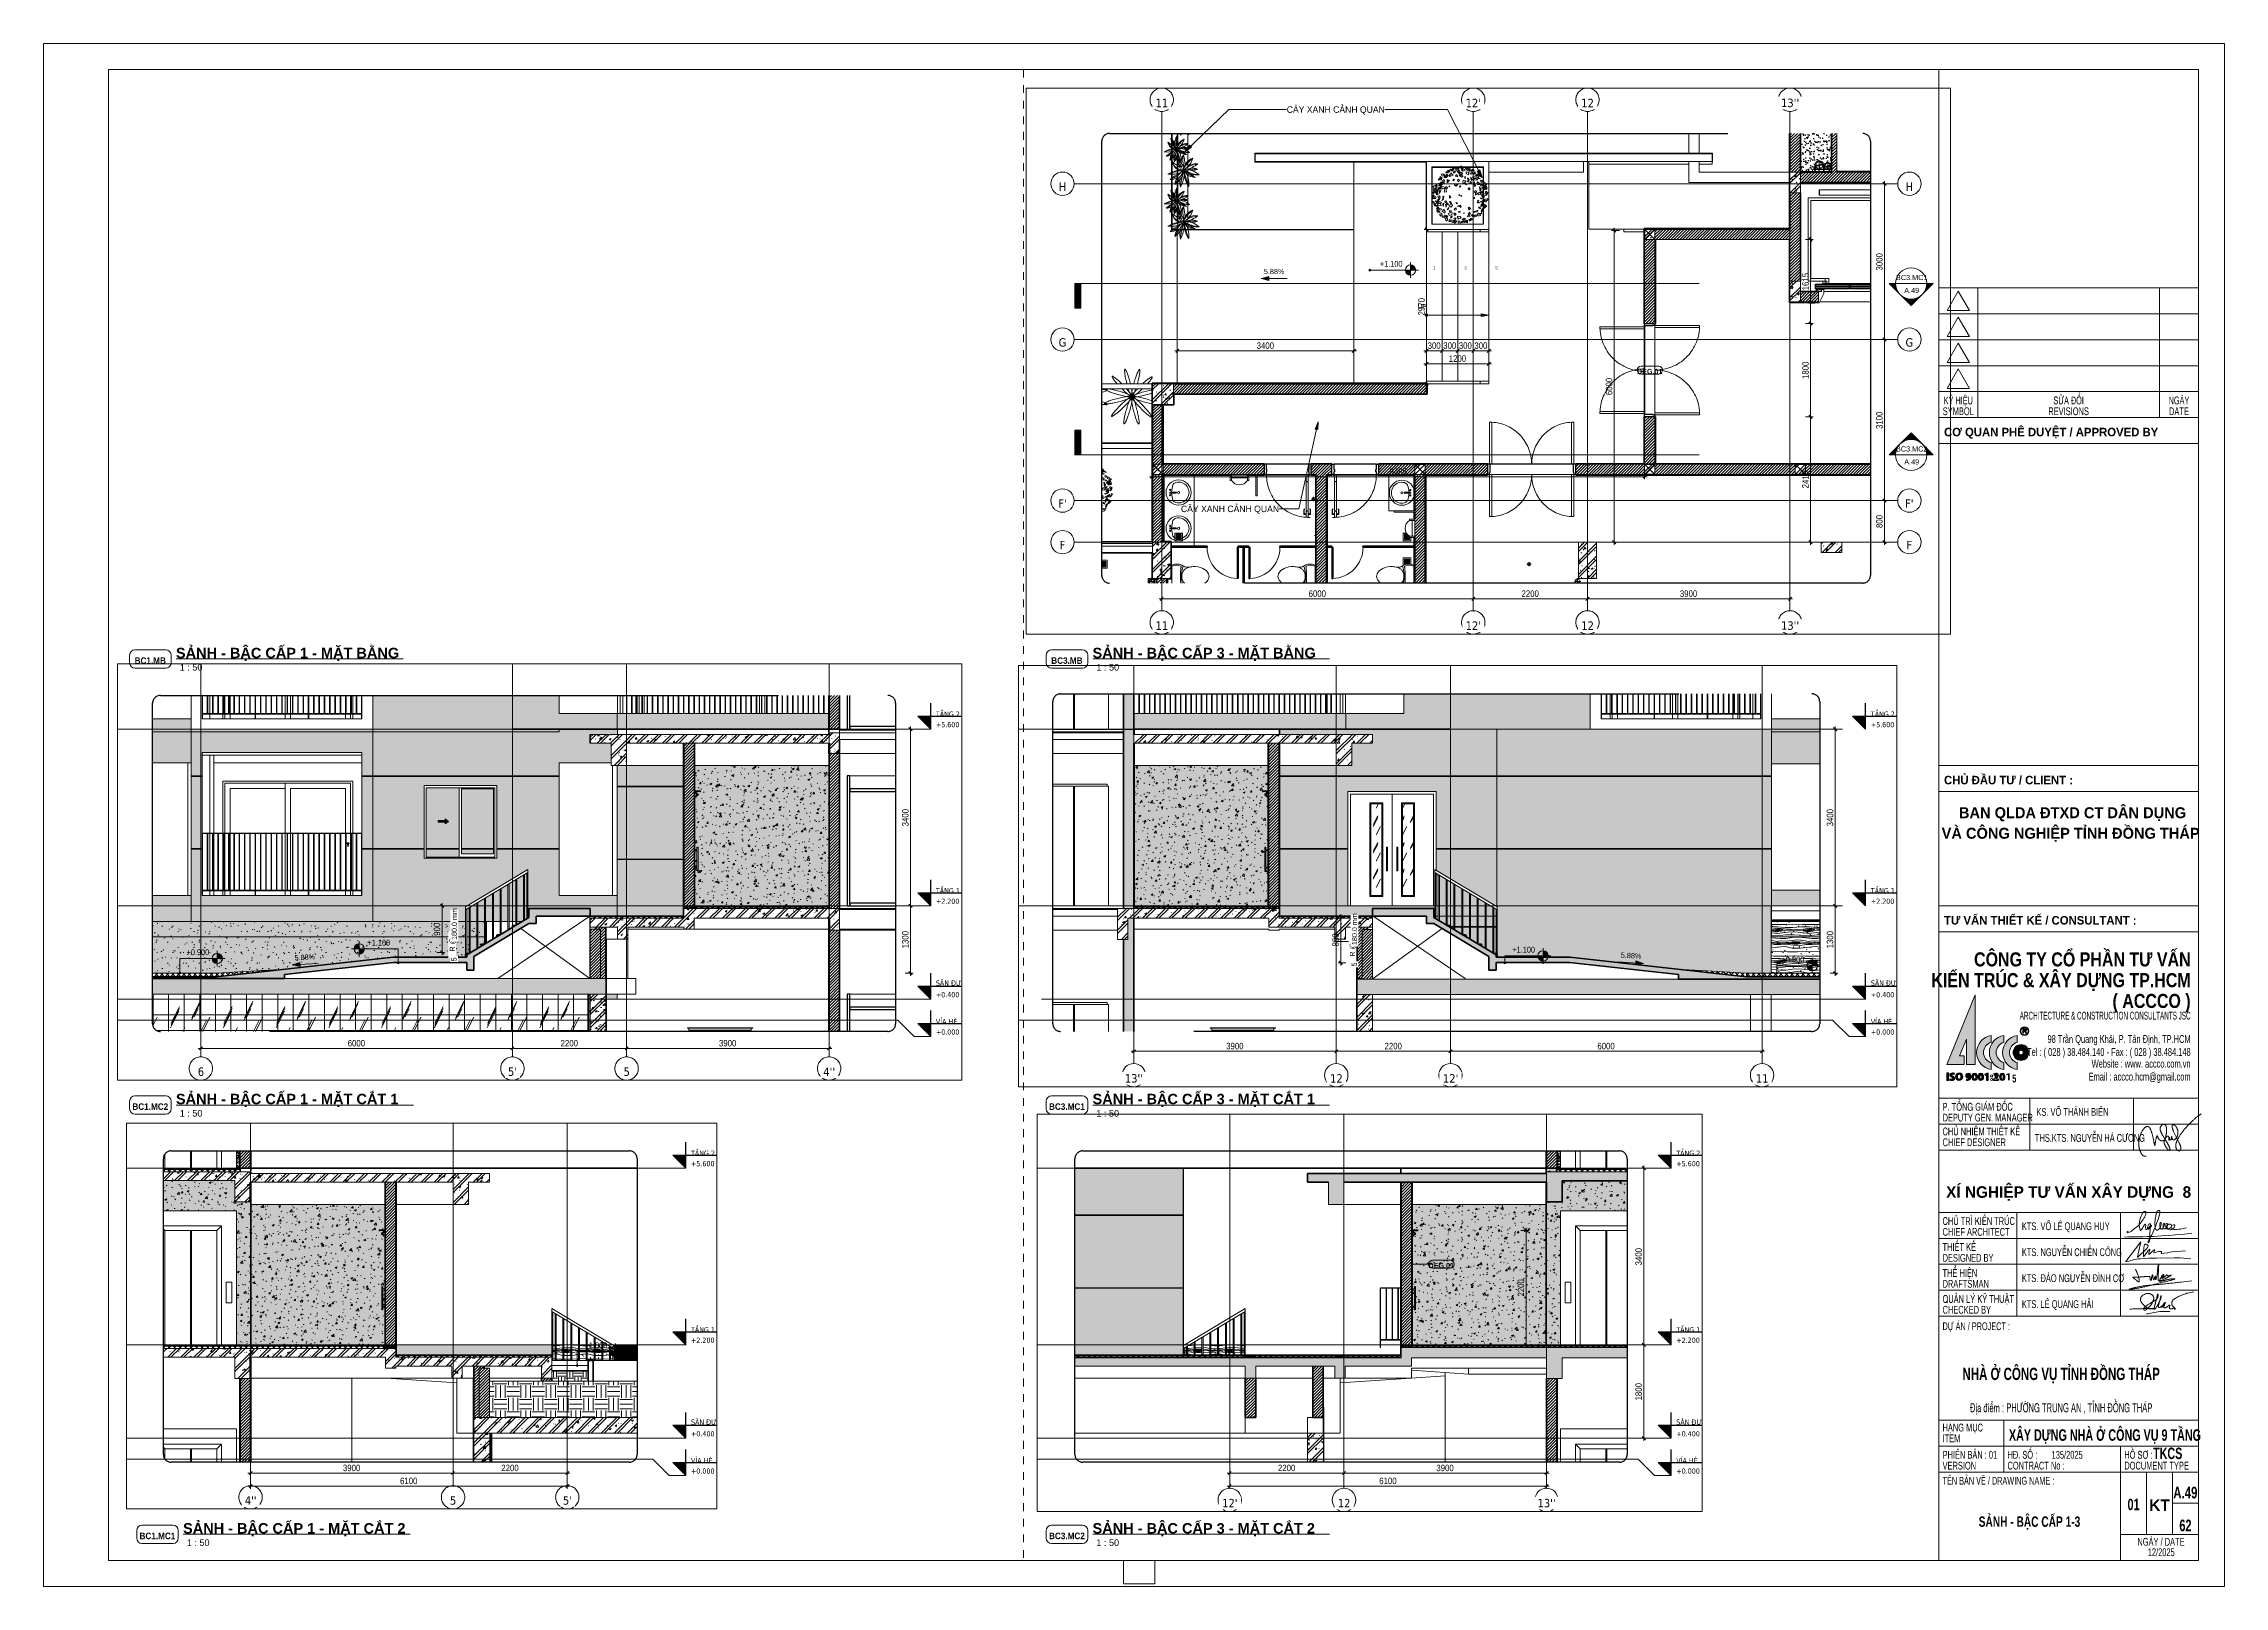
# Paper-space layout 'Layout1' of a CAD drawing. Header units: millimetres. Extents: x -416 to 424, y -1 to 593.
# The model-space entities are those that its viewports show. They can reach past a viewport. Long polylines and large blocks are cut down to what shows.
import ezdxf

# ---------------------------------------------------------------- set-up
doc = ezdxf.new("R2010")
doc.units = ezdxf.units.MM
for name, pattern in [('Centre', [31.75, 6.35, -4.7625, 15.875, -4.7625]), ('Dash', [6, 3, -3]), ('Dash - Tight', [4.5, 3, -1.5]), ('Dash Dot 3_16_', [7.9375, 4.7625, -1.5875, 0, -1.5875]), ('Demolished', [7.14375, 4.7625, -2.38125]), ('Grid Line', [22.225, 12.7, -3.175, 3.175, -3.175]), ('Hidden', [7.14375, 4.7625, -2.38125]), ('IMPORT-CENTER _2_', [40.64, 25.4, -5.08, 5.08, -5.08]), ('IMPORT-CENTER _3_', [10.16, 6.35, -1.27, 1.27, -1.27])]:
    doc.linetypes.add(name, pattern=pattern)
for name, color, linetype, lineweight in [('0-2', 90, 'Continuous', 5), ('0-3', 130, 'Continuous', 5), ('A-ANNO-DIMS', 211, 'Continuous', 9), ('A-ANNO-DIMS-50', 211, 'Continuous', 9), ('A-CLNG-PATT-1', 13, 'Continuous', 25), ('A-DETL-DEMO', 6, 'Demolished', 18), ('A-DETL-GENF', 92, 'Continuous', 18), ('A-DETL-GENF-1', 92, 'Dash - Tight', 18), ('A-DETL-GENF-2', 92, 'Hidden', 25), ('A-DETL-GENF-3', 9, 'Continuous', 18), ('A-DETL-MEDM', 33, 'Continuous', 35), ('A-DETL-THIN', 151, 'Continuous', 18), ('A-DOOR', 31, 'Continuous', 18), ('A-DOOR-1', 31, 'Continuous', 25), ('A-DOOR-FRAM', 31, 'Continuous', 25), ('A-DOOR-FRAM-1', 31, 'Continuous', 18), ('A-DOOR-IDEN', 31, 'Continuous', 9), ('A-FLOR', 192, 'Continuous', 18), ('A-FLOR-1', 250, 'Continuous', 18), ('A-FLOR-FNSH-1', 7, 'Continuous', 35), ('A-FLOR-FNSH-2', 250, 'Continuous', 18), ('A-FLOR-HRAL', 11, 'Continuous', 18), ('A-FLOR-HRAL-1', 250, 'Continuous', 18), ('A-FLOR-HRAL-2', 10, 'Continuous', 25), ('A-FLOR-LEVL', 51, 'Continuous', 9), ('A-FLOR-LEVL-1', 51, 'Continuous', 25), ('A-FLOR-LEVL-2', 51, 'Centre', 9), ('A-FLOR-MCUT', 51, 'Continuous', 18), ('A-FLOR-OVHD', 1, 'Dash', 18), ('A-FLOR-PATT-1', 8, 'Continuous', 18), ('A-FLOR-PATT-2', 253, 'Continuous', 18), ('A-GLAZ', 151, 'Continuous', 18), ('A-WALL', 113, 'Continuous', 18), ('A-WALL-1', 7, 'Continuous', 35), ('A-WALL-2', 250, 'Continuous', 18), ('A-WALL-3', 113, 'Continuous', 35), ('A-WALL-FNSH-1', 250, 'Continuous', 18), ('A-WALL-PATT-1', 9, 'Continuous', 18), ('A-WALL-PATT-2', 250, 'Continuous', 18), ('A-WALL-PATT-3', 111, 'Continuous', 18), ('A-WALL-PATT-4', 254, 'Continuous', 5), ('E-LITE-EQPM', 33, 'Continuous', 18), ('G-ANNO-DIMS', 111, 'Continuous', 9), ('G-ANNO-SYMB', 111, 'Continuous', 9), ('G-ANNO-SYMB-1', 111, 'Dash Dot 3_16_', 18), ('G-ANNO-TEXT-1', 130, 'Continuous', 9), ('G-ANNO-TEXT-2', 7, 'Continuous', 9), ('G-ANNO-TTLB', 6, 'Continuous', 9), ('G-IMPT', 8, 'Continuous', 18), ('G-IMPT-1', 8, 'Continuous', 25), ('G-IMPT-2', 8, 'IMPORT-CENTER _3_', 18), ('G-IMPT-3', 7, 'Continuous', 18), ('G-IMPT-4', 8, 'IMPORT-CENTER _2_', 18), ('I-WALL', 2, 'Continuous', 18), ('I-WALL-1', 7, 'Continuous', 35), ('I-WALL-2', 250, 'Continuous', 18), ('I-WALL-3', 2, 'Continuous', 35), ('L-PLNT', 71, 'Continuous', 18), ('L-PLNT-1', 253, 'Continuous', 18), ('M-EQPM', 50, 'Continuous', 18), ('M-EQPM-1', 250, 'Continuous', 18), ('M-EQPM-2', 50, 'Continuous', 25), ('P-SANR-FIXT', 6, 'Continuous', 18), ('Q-CASE', 31, 'Continuous', 18), ('S-BEAM-1', 254, 'Continuous', 5), ('S-BEAM-2', 250, 'Continuous', 18), ('S-BEAM-3', 90, 'Continuous', 50), ('S-COLS', 52, 'Continuous', 18), ('S-COLS-1', 9, 'Continuous', 18), ('S-COLS-2', 52, 'Dash', 18), ('S-COLS-3', 52, 'Continuous', 35), ('S-COLS-4', 250, 'Continuous', 18), ('S-COLS-5', 254, 'Continuous', 5), ('S-COLS-6', 7, 'Continuous', 35), ('S-COLS-HDLN', 52, 'Dash', 18), ('S-GRID-1', 1, 'Grid Line', 9), ('S-GRID-IDEN', 1, 'Continuous', 9), ('S-STRS', 31, 'Continuous', 18), ('S-STRS-1', 31, 'Continuous', 35), ('S-STRS-ANNO', 31, 'Continuous', 18), ('S-STRS-IDEN', 31, 'Continuous', 18), ('S-STRS-IDEN-1', 31, 'Continuous', 9)]:
    doc.layers.add(name, color=color, linetype=linetype, lineweight=lineweight)
doc.layers.add('G-ANNO-NPLT', color=191, linetype='Continuous', plot=False)
doc.styles.add('Arial', font='arial.ttf', dxfattribs={"height": 0.0225})
doc.styles.add('Arial_1', font='arial.ttf', dxfattribs={"height": 0.018})
doc.styles.add('Arial_2', font='arial.ttf', dxfattribs={"height": 59.53})
doc.styles.add('Arial_3', font='arial.ttf', dxfattribs={"height": 90})
doc.styles.add('Arial_4', font='arial.ttf', dxfattribs={"height": 100})
doc.styles.add('Arial_5', font='arial.ttf', dxfattribs={"width": 0.95, "height": 125})
doc.styles.add('Arial_6', font='arial.ttf', dxfattribs={"width": 0.9, "height": 112.5})
doc.styles.add('Arial_7', font='arial.ttf', dxfattribs={"height": 100})
doc.styles.add('Arial_8', font='arial.ttf', dxfattribs={"height": 2.5})
doc.styles.add('Arial_B', font='arialbd.ttf', dxfattribs={"width": 0.9, "height": 100})
doc.styles.add('Arial_B_1', font='arialbd.ttf', dxfattribs={"width": 0.7, "height": 4})
doc.styles.add('Arial_B_2', font='arialbd.ttf', dxfattribs={"width": 0.7, "height": 4.5})
doc.styles.add('Arial_B_3', font='arialbd.ttf', dxfattribs={"height": 4})
doc.styles.add('Arial_B_4', font='arialbd.ttf', dxfattribs={"width": 0.9, "height": 2.5})
doc.styles.add('Tahoma_B', font='tahomabd.ttf', dxfattribs={"height": 162.5})
doc.styles.add('Tahoma_B_1', font='tahomabd.ttf', dxfattribs={"width": 0.85, "height": 100})
doc.styles.add('UTM Avo', font='', dxfattribs={"width": 0.9, "height": 125})
doc.styles.add('UTM Avo_1', font='', dxfattribs={"width": 0.9, "height": 100})
doc.styles.add('VNI-Avo_B', font='', dxfattribs={"height": 851.193385})
doc.styles.add('VNI-Avo_B_1', font='', dxfattribs={"width": 0.7, "height": 851.193385})
doc.styles.add('VNI-Avo_B_2', font='', dxfattribs={"height": 627.256615})
doc.styles.add('VNI-Avo_B_3', font='', dxfattribs={"width": 0.85, "height": 1041.119611})
doc.styles.add('VNI-Avo_B_4', font='', dxfattribs={"width": 0.7, "height": 911.490203})
doc.styles.add('VNI-Avo_B_5', font='', dxfattribs={"height": 808.633715})
doc.styles.add('VNI-Avo_B_6', font='', dxfattribs={"width": 0.7, "height": 4.5})
doc.styles.add('VNI-Helve-Condense', font='', dxfattribs={"width": 0.57, "height": 575.072475})
doc.styles.add('VNI-Helve-Condense_1', font='', dxfattribs={"width": 0.7, "height": 575.072475})
doc.styles.add('VNI-Helve-Condense_2', font='', dxfattribs={"width": 0.75, "height": 575.072475})
doc.styles.add('VNI-Helve-Condense_3', font='', dxfattribs={"width": 0.7, "height": 670.917887})
doc.styles.add('VNI-Lithos_B', font='', dxfattribs={"width": 0.7, "height": 2.376})
doc.styles.get('UTM Avo').set_extended_font_data('UTM Avo')
doc.styles.get('UTM Avo_1').set_extended_font_data('UTM Avo')
doc.styles.get('VNI-Avo_B').set_extended_font_data('VNI-Avo', bold=True)
doc.styles.get('VNI-Avo_B_1').set_extended_font_data('VNI-Avo', bold=True)
doc.styles.get('VNI-Avo_B_2').set_extended_font_data('VNI-Avo', bold=True)
doc.styles.get('VNI-Avo_B_3').set_extended_font_data('VNI-Avo', bold=True)
doc.styles.get('VNI-Avo_B_4').set_extended_font_data('VNI-Avo', bold=True)
doc.styles.get('VNI-Avo_B_5').set_extended_font_data('VNI-Avo', bold=True)
doc.styles.get('VNI-Avo_B_6').set_extended_font_data('VNI-Avo', bold=True)
doc.styles.get('VNI-Helve-Condense').set_extended_font_data('VNI-Helve-Condense')
doc.styles.get('VNI-Helve-Condense_1').set_extended_font_data('VNI-Helve-Condense')
doc.styles.get('VNI-Helve-Condense_2').set_extended_font_data('VNI-Helve-Condense')
doc.styles.get('VNI-Helve-Condense_3').set_extended_font_data('VNI-Helve-Condense')
doc.styles.get('VNI-Lithos_B').set_extended_font_data('VNI-Lithos', bold=True)
doc.dimstyles.new('1_Dim_chi_tiet_2_5', dxfattribs={"dimscale": 304.8, "dimtxt": 124.912619, "dimasz": 0.19685, "dimexe": 0.164042, "dimexo": 0.0625, "dimgap": 0.016404, "dimtad": 1, "dimdec": 0, "dimrnd": 5, "dimzin": 0, "dimdsep": 46, "dimtxsty": 'UTM Avo', "dimblk1": 'OBLIQUE', "dimblk2": 'OBLIQUE', "dimsah": 1, "dimcen": 0.09, "dimdle": 0.164042, "dimazin": 0, "dimtfac": 1, "dimtdec": 4, "dimtix": 1, "dimtmove": 0, "dimatfit": 3, "dimfxl": 0.328084, "dimfxlon": 1, "dimtvp": 1, "dimtolj": 1, "dimtzin": 0, "dimarcsym": 2})
pattern_1 = [(45, (73875.16, 15725), (-28.28427, 28.28427), [])]
pattern_2 = [(45, (73875.16, 15725), (-53.033, 53.033), []), (135, (73875.16, 15725), (-53.033, -53.033), [])]
pattern_3 = [(50, (73875.16, 15725), (364.368, -31.8783), [38.1, -419.1]), (355, (73875.16, 15725), (-70.486, 382.113), [30.48, -335.28]), (100.451, (73905.53, 15722.34), (293.885, 350.233), [32.38, -356.18]), (46.184, (73875.16, 15826.6), (542.158, -84.086), [57.15, -628.65]), (96.636, (73920.34, 15819.6), (474.805, 494.855), [48.57, -534.27]), (351.184, (73875.16, 15826.6), (474.81, 494.85), [45.72, -502.92]), (21, (73925.96, 15801.2), (303.2285, -204.5305), [38.1, -419.1]), (326, (73925.96, 15801.2), (123.604, 368.376), [30.48, -335.28]), (71.451, (73951.23, 15784.16), (426.834, 163.843), [32.38, -356.18]), (37.5, (73875.16, 15725), (6.1766, 169.1102), [16.764, -314.452, 16.764, -323.596, -336.55]), (37.5, (73875.16, 15725), (6.1766, 169.1102), [-671.576, 16.764, -319.786]), (7.5, (73875.16, 15725), (133.6389, 200.3615), [16.764, -177.292, 16.764, -306.832, -128.27]), (7.5, (73875.16, 15725), (133.6389, 200.3615), [-517.652, 16.764, -111.506]), (327.5, (73761.88, 15725), (271.1818, -11.4584), [16.764, -110.236, 16.764, -379.476, -525.78]), (327.5, (73761.88, 15725), (271.1818, -11.4584), [-523.24, 16.764, -509.016]), (317.5, (73711.08, 15725), (296.2585, 50.853), [16.764, -148.336, 16.764, -246.38, -373.38]), (317.5, (73711.08, 15725), (296.2585, 50.853), [-428.244, 16.764, -356.616])]
pattern_4 = [(37.5, (73875.16, 15725), (-1.60031, 48.94136), [1.676, -36.932, 1.676, -41.504, -41.275]), (37.5, (73875.16, 15725), (-1.60031, 48.94136), [-81.788, 1.676, -39.599]), (7.5, (73875.16, 15725), (44.9521, 71.68268), [1.676, -19.152, 1.676, -33.122, -13.335]), (7.5, (73875.16, 15725), (44.9521, 71.68268), [-55.626, 1.676, -11.659]), (327.5, (73843.92, 15725), (79.09879, 0.14376), [1.676, -11.024, 1.676, -44.044, -59.69]), (327.5, (73843.92, 15725), (79.09879, 0.14376), [-58.42, 1.676, -58.014]), (317.5, (73843.92, 15725), (76.35522, 22.29306), [1.676, -4.674, 1.676, -28.296, -34.29]), (317.5, (73843.92, 15725), (76.35522, 22.29306), [-36.322, 1.676, -32.614])]
pattern_5 = [(45, (73875.16, 15725), (-26.5165, 26.5165), [])]
pattern_6 = [(0, (73875.16, 15725), (406.4, 101.6), [16.764, -288.036, 16.764, -288.036, -1625.6]), (0, (73875.16, 15725), (406.4, 101.6), [-609.6, 16.764, -592.836, 16.764, -288.036, -711.2]), (0, (73875.16, 15725), (406.4, 101.6), [-1524, 16.764, -186.436, 16.764, -491.236]), (120, (74027.56, 15775.8), (-291.1882, 301.1527), [16.764, -288.036, 16.764, -288.036, -1625.6]), (120, (74027.56, 15775.8), (-291.1882, 301.1527), [-609.6, 16.764, -592.836, 16.764, -288.036, -711.2]), (120, (74027.56, 15775.8), (-291.1882, 301.1527), [-1524, 16.764, -186.436, 16.764, -491.236]), (240, (74078.36, 15979), (-115.2118, -402.7527), [16.764, -288.036, 16.764, -288.036, -1625.6]), (240, (74078.36, 15979), (-115.2118, -402.7527), [-609.6, 16.764, -592.836, 16.764, -288.036, -711.2]), (240, (74078.36, 15979), (-115.2118, -402.7527), [-1524, 16.764, -186.436, 16.764, -491.236])]
pattern_7 = [(349.695, (74682.147, 869.39), (3657.5982, -609.61), [68.155, -6747.38]), (0, (74749.2, 857.2), (609.6, 609.6), [67.06, -542.54]), (18.435, (74816.26, 857.2), (1219.2, 609.602), [57.83, -1869.89]), (172.875, (74871.12, 875.49), (4267.1994, -609.599), [49.15, -4865.604]), (174.806, (74822.355, 881.584), (6096.004, -609.5547), [67.333, -6665.92]), (194.036, (74755.3, 887.68), (-1828.802, -609.592), [75.4, -2438.04]), (9.462, (74730.92, 869.39), (3048.005, 609.5835), [37.08, -3670.97]), (353.66, (74767.49, 875.49), (-4876.8008, 609.5835), [55.2, -5464.96]), (185.711, (74822.355, 869.39), (-5486.3951, -609.6394), [61.264, -6065.14]), (168.69, (74761.4, 863.3), (2438.4, -609.6026), [31.084, -3077.28]), (354.806, (74627.283, 863.296), (-6096.004, 609.5547), [67.333, -6665.92]), (348.69, (74694.34, 857.2), (-2438.4, 609.6026), [62.17, -3046.194]), (0, (74755.3, 845), (609.6, 609.6), [73.15, -536.45]), (20.556, (74828.45, 845.01), (3048, 1219.197), [52.084, -5156.34]), (3.814, (74877.22, 863.296), (8534.40115, 609.5889), [91.643, -9072.654]), (354.806, (74968.66, 869.39), (-6096.004, 609.5547), [67.333, -6665.92]), (0, (75035.7, 863.3), (609.6, 609.6), [67.06, -542.54]), (5.194, (74493.17, 863.296), (6096.004, 609.5547), [67.333, -6665.92]), (354.806, (74560.227, 869.39), (-6096.004, 609.5547), [67.333, -6665.92]), (0, (74493.2, 875.5), (609.6, 609.6), [36.58, -573.02]), (5.194, (74529.747, 875.49), (6096.004, 609.5547), [67.333, -6665.92]), (0, (74596.8, 881.6), (609.6, 609.6), [60.96, -548.64]), (10.305, (74657.763, 881.584), (-3657.5982, -609.61), [68.155, -6747.38]), (5.194, (74724.82, 893.776), (6096.004, 609.5547), [67.333, -6665.92]), (354.806, (74791.875, 899.87), (-6096.004, 609.5547), [67.333, -6665.92]), (354.806, (74858.93, 893.776), (-6096.004, 609.5547), [67.333, -6665.92]), (351.87, (74925.99, 887.68), (-3657.6004, 609.593), [86.21, -4224.31]), (0, (75011.33, 875.5), (609.6, 609.6), [91.44, -518.16]), (347.471, (74986.95, 509.73), (3047.9989, -609.6108), [56.2, -5564.033]), (354.289, (75041.81, 497.536), (-5486.3951, 609.6394), [61.264, -6065.14]), (8.13, (74986.95, 509.73), (3657.6004, 609.593), [43.105, -4267.42]), (9.462, (75029.62, 515.82), (3048.005, 609.5835), [74.16, -3633.89]), (0, (74493.2, 528), (609.6, 609.6), [73.15, -536.45]), (350.538, (74566.32, 528.02), (-3048.005, 609.5835), [37.08, -3670.97]), (201.801, (74602.9, 521.92), (1828.8045, 609.587), [32.83, -3249.97]), (192.995, (74572.42, 509.73), (5486.3931, 1219.2375), [81.33, -8051.747]), (352.875, (75054, 509.73), (-4267.1994, 609.599), [49.15, -4865.604]), (7.125, (75054, 509.73), (4267.1994, 609.599), [49.15, -4865.604]), (0, (74493.2, 515.8), (609.6, 609.6), [48.77, -560.83]), (194.036, (74541.94, 515.82), (-1828.802, -609.592), [50.27, -2463.18]), (356.633, (74627.283, 534.112), (-9753.5944, 609.6919), [103.81, -10277.302]), (357.709, (74730.915, 528.016), (-14630.39665, 609.6991), [152.522, -15099.665]), (3.18, (74883.315, 521.92), (10363.1983, 609.6312), [109.897, -10879.823]), (9.462, (74993.04, 528.02), (3048.005, 609.5835), [111.24, -3596.81]), (10.305, (74493.17, 473.15), (-3657.5982, -609.61), [68.155, -6747.38]), (15.945, (74560.23, 485.34), (-2438.4042, -609.583), [88.76, -4349.196]), (0, (74645.6, 509.7), (609.6, 609.6), [79.25, -530.35]), (351.87, (74724.82, 509.73), (-3657.6004, 609.593), [86.21, -4224.31]), (3.576, (74810.163, 497.536), (9144.00297, 609.5468), [97.726, -9674.906]), (351.254, (74907.7, 503.63), (4267.201, -609.5878), [80.18, -7937.856]), (345.964, (74986.95, 491.44), (-1828.802, 609.592), [75.4, -2438.04]), (0, (75060.1, 473.15), (609.6, 609.6), [42.67, -566.93]), (174.806, (74627.283, 534.11), (6096.004, -609.5547), [134.665, -6598.587]), (355.236, (74493.17, 570.69), (-6705.5965, 609.6414), [146.81, -7193.745]), (0, (74639.5, 558.5), (609.6, 609.6), [140.21, -469.39]), (4.086, (74779.683, 558.496), (7924.795, 609.6527), [171.123, -8385.02]), (0, (74950.4, 570.7), (609.6, 609.6), [152.4, -457.2]), (7.125, (74493.17, 442.67), (4267.1994, 609.599), [147.443, -4767.31]), (6.34, (74639.475, 460.96), (4876.8008, 609.5835), [110.403, -5409.76]), (357.51, (74749.203, 473.152), (-13411.19697, 609.7044), [140.34, -13893.706]), (353.48, (74889.411, 467.056), (-15849.59217, 1828.85517), [214.749, -21260.135]), (3.013, (74493.17, 838.912), (10972.79715, 609.6408), [115.984, -11482.446]), (351.87, (74608.995, 845.01), (-3657.6004, 609.593), [129.316, -4181.21]), (357.614, (74737.01, 826.72), (-14020.79943, 609.61372), [146.43, -14496.664]), (10.62, (74883.315, 820.624), (-6705.59246, -1219.2397), [99.236, -9824.334]), (0, (74980.85, 838.9), (609.6, 609.6), [121.92, -487.68]), (356.82, (74493.17, 912.064), (-10363.1983, 609.6312), [109.897, -10879.823]), (6.009, (74602.9, 905.968), (-6095.999, -609.5992), [116.464, -11529.93]), (6.71, (74718.723, 918.16), (-5486.39734, -609.6157), [104.346, -10330.325]), (354.289, (74822.355, 930.35), (-5486.3951, 609.6394), [122.53, -6003.877]), (347.905, (74944.275, 918.16), (-5486.3949, 1219.22295), [87.28, -8640.862]), (9.462, (75029.62, 899.87), (3048.005, 609.5835), [74.16, -3633.89]), (3.814, (74493.17, 796.24), (8534.40115, 609.5889), [91.643, -9072.654]), (347.196, (74584.61, 802.336), (-7924.80896, 1828.76326), [137.532, -13615.67]), (0, (74718.7, 771.86), (609.6, 609.6), [152.4, -457.2]), (5.44, (74871.123, 771.856), (-6705.6025, -609.56085), [128.595, -12730.932]), (6.71, (74999.14, 784.048), (-5486.39734, -609.61573), [104.346, -10330.325]), (0, (74493.2, 954.74), (609.6, 609.6), [103.63, -505.97]), (8.13, (74596.8, 954.74), (3657.6004, 609.593), [172.42, -4138.1]), (357.614, (74767.49, 979.12), (-14020.79943, 609.61372), [146.43, -14496.664]), (354.472, (74913.795, 973.024), (12801.59101, -1219.3029), [189.859, -18796.025]), (6.843, (74493.17, 400), (-10363.19504, -1219.24128), [153.494, -15195.842]), (0, (74645.6, 418.3), (609.6, 609.6), [170.69, -438.91]), (356.348, (74816.259, 418.288), (-18897.60496, 1219.126665), [287.095, -28422.422]), (0, (74493.2, 613.36), (609.6, 609.6), [146.3, -463.3]), (4.764, (74639.475, 613.36), (6705.5965, 609.6414), [146.81, -7193.745]), (358.152, (74785.78, 625.552), (-18287.99624, 609.72412), [189.074, -18718.355]), (357.274, (74974.755, 619.456), (-12192.00424, 609.53415), [128.16, -12687.945]), (354.806, (74493.17, 710.896), (-6096.004, 609.5547), [134.665, -6598.587]), (0, (74627.3, 698.7), (609.6, 609.6), [195.07, -414.53]), (1.909, (74822.355, 698.704), (17678.40105, 609.55323), [182.982, -18115.176]), (3.576, (75005.235, 704.8), (9144.00297, 609.5468), [97.726, -9674.906])]
pattern_8 = [(50, (73875.16, 15725), (364.368, -31.8783), [38.1, -419.1]), (355, (73875.16, 15725), (-70.486, 382.113), [30.48, -335.28]), (100.451, (73905.53, 15722.34), (293.885, 350.2334), [32.38, -356.18]), (46.184, (73875.16, 15826.6), (542.158, -84.086), [57.15, -628.65]), (96.636, (73920.34, 15819.6), (474.805, 494.855), [48.57, -534.27]), (351.184, (73875.16, 15826.6), (474.81, 494.85), [45.72, -502.92]), (21, (73925.96, 15801.2), (303.2285, -204.5305), [38.1, -419.1]), (326, (73925.96, 15801.2), (123.604, 368.376), [30.48, -335.28]), (71.451, (73951.23, 15784.16), (426.834, 163.843), [32.38, -356.18]), (37.5, (73875.16, 15725), (6.1766, 169.11015), [3.353, -327.863, 3.353, -337.007, -336.55]), (37.5, (73875.16, 15725), (6.1766, 169.11015), [-671.576, 3.353, -333.197]), (7.5, (73875.16, 15725), (133.6389, 200.3615), [3.353, -190.703, 3.353, -320.243, -128.27]), (7.5, (73875.16, 15725), (133.6389, 200.3615), [-517.652, 3.353, -124.917]), (327.5, (73761.88, 15725), (271.1818, -11.4584), [3.353, -123.647, 3.353, -392.887, -525.78]), (327.5, (73761.88, 15725), (271.1818, -11.4584), [-523.24, 3.353, -522.427]), (317.5, (73711.08, 15725), (296.2585, 50.853), [3.353, -161.747, 3.353, -259.791, -373.38]), (317.5, (73711.08, 15725), (296.2585, 50.853), [-428.244, 3.353, -370.027]), (45, (73875.16, 15725), (-125.7236, 125.7236), []), (45, (73875.16, 15915.5), (-125.7236, 125.7236), [])]
pattern_9 = [(50, (-54488.13, 15725), (364.368, -31.878), [38.1, -419.1]), (355, (-54488.13, 15725), (-70.486, 382.113), [30.48, -335.28]), (100.451, (-54457.77, 15722.34), (293.885, 350.233), [32.38, -356.18]), (46.184, (-54488.13, 15826.6), (542.158, -84.086), [57.15, -628.65]), (96.636, (-54442.95, 15819.6), (474.805, 494.855), [48.57, -534.27]), (351.184, (-54488.13, 15826.6), (474.81, 494.85), [45.72, -502.92]), (21, (-54437.33, 15801.2), (303.2285, -204.5305), [38.1, -419.1]), (326, (-54437.33, 15801.2), (123.604, 368.376), [30.48, -335.28]), (71.451, (-54412.07, 15784.16), (426.834, 163.843), [32.38, -356.18]), (37.5, (-54488.13, 15725), (6.1766, 169.1102), [3.353, -327.863, 3.353, -337.007, -336.55]), (37.5, (-54488.13, 15725), (6.1766, 169.1102), [-671.576, 3.353, -333.197]), (7.5, (-54488.13, 15725), (133.6389, 200.3615), [3.353, -190.703, 3.353, -320.243, -128.27]), (7.5, (-54488.13, 15725), (133.6389, 200.3615), [-517.652, 3.353, -124.917]), (327.5, (-54601.42, 15725), (271.1818, -11.4584), [3.353, -123.647, 3.353, -392.887, -525.78]), (327.5, (-54601.42, 15725), (271.1818, -11.4584), [-523.24, 3.353, -522.427]), (317.5, (-54652.22, 15725), (296.2585, 50.853), [3.353, -161.747, 3.353, -259.791, -373.38]), (317.5, (-54652.22, 15725), (296.2585, 50.853), [-428.244, 3.353, -370.027]), (45, (-54488.13, 15725), (-125.7236, 125.7236), []), (45, (-54488.13, 15915.5), (-125.7236, 125.7236), [])]
pattern_10 = [(45, (86167.634, 15725), (-28.28427, 28.28427), [])]
pattern_11 = [(45, (86167.634, 15725), (-53.033, 53.033), []), (135, (86167.634, 15725), (-53.033, -53.033), [])]
pattern_12 = [(0, (86167.634, 15725), (203.2, 50.8), [16.764, -135.636, 16.764, -135.636, -812.8]), (0, (86167.634, 15725), (203.2, 50.8), [-304.8, 16.764, -288.036, 16.764, -135.636, -355.6]), (0, (86167.634, 15725), (203.2, 50.8), [-762, 16.764, -84.836, 16.764, -237.236]), (120, (86243.834, 15750.4), (-145.59409, 150.57636), [16.764, -135.636, 16.764, -135.636, -812.8]), (120, (86243.834, 15750.4), (-145.59409, 150.57636), [-304.8, 16.764, -288.036, 16.764, -135.636, -355.6]), (120, (86243.834, 15750.4), (-145.59409, 150.57636), [-762, 16.764, -84.836, 16.764, -237.236]), (240, (86269.234, 15852), (-57.60591, -201.37636), [16.764, -135.636, 16.764, -135.636, -812.8]), (240, (86269.234, 15852), (-57.60591, -201.37636), [-304.8, 16.764, -288.036, 16.764, -135.636, -355.6]), (240, (86269.234, 15852), (-57.60591, -201.37636), [-762, 16.764, -84.836, 16.764, -237.236])]
pattern_13 = [(0, (86167.63, 15725), (406.4, 101.6), [16.764, -288.036, 16.764, -288.036, -1625.6]), (0, (86167.63, 15725), (406.4, 101.6), [-609.6, 16.764, -592.836, 16.764, -288.036, -711.2]), (0, (86167.63, 15725), (406.4, 101.6), [-1524, 16.764, -186.436, 16.764, -491.236]), (120, (86320.03, 15775.8), (-291.1882, 301.1527), [16.764, -288.036, 16.764, -288.036, -1625.6]), (120, (86320.03, 15775.8), (-291.1882, 301.1527), [-609.6, 16.764, -592.836, 16.764, -288.036, -711.2]), (120, (86320.03, 15775.8), (-291.1882, 301.1527), [-1524, 16.764, -186.436, 16.764, -491.236]), (240, (86370.83, 15979), (-115.2118, -402.7527), [16.764, -288.036, 16.764, -288.036, -1625.6]), (240, (86370.83, 15979), (-115.2118, -402.7527), [-609.6, 16.764, -592.836, 16.764, -288.036, -711.2]), (240, (86370.83, 15979), (-115.2118, -402.7527), [-1524, 16.764, -186.436, 16.764, -491.236])]
pattern_14 = [(50, (86167.63, 15725), (364.368, -31.8783), [38.1, -419.1]), (355, (86167.63, 15725), (-70.486, 382.113), [30.48, -335.28]), (100.451, (86198, 15722.34), (293.885, 350.2334), [32.38, -356.18]), (46.184, (86167.63, 15826.6), (542.158, -84.086), [57.15, -628.65]), (96.636, (86212.8, 15819.6), (474.805, 494.855), [48.57, -534.27]), (351.184, (86167.63, 15826.6), (474.81, 494.85), [45.72, -502.92]), (21, (86218.43, 15801.2), (303.2285, -204.5305), [38.1, -419.1]), (326, (86218.43, 15801.2), (123.604, 368.376), [30.48, -335.28]), (71.451, (86243.7, 15784.16), (426.834, 163.843), [32.38, -356.18]), (37.5, (86167.63, 15725), (6.1766, 169.11015), [3.353, -327.863, 3.353, -337.007, -336.55]), (37.5, (86167.63, 15725), (6.1766, 169.11015), [-671.576, 3.353, -333.197]), (7.5, (86167.63, 15725), (133.6389, 200.3615), [3.353, -190.703, 3.353, -320.243, -128.27]), (7.5, (86167.63, 15725), (133.6389, 200.3615), [-517.652, 3.353, -124.917]), (327.5, (86054.35, 15725), (271.1818, -11.4584), [3.353, -123.647, 3.353, -392.887, -525.78]), (327.5, (86054.35, 15725), (271.1818, -11.4584), [-523.24, 3.353, -522.427]), (317.5, (86003.55, 15725), (296.2585, 50.853), [3.353, -161.747, 3.353, -259.791, -373.38]), (317.5, (86003.55, 15725), (296.2585, 50.853), [-428.244, 3.353, -370.027]), (45, (86167.63, 15725), (-125.7236, 125.7236), []), (45, (86167.63, 15915.5), (-125.7236, 125.7236), [])]
pattern_15 = [(45, (0, 0), (-125.72359, 125.72359), []), (45, (0, 190.5), (-125.72359, 125.72359), [])]
pattern_16 = [(50, (0, 0), (364.3679, -31.8783), [38.1, -419.1]), (355, (0, 0), (-70.4859, 382.1133), [30.48, -335.28]), (100.451, (30.36, -2.66), (293.885, 350.2334), [32.38, -356.18]), (46.184, (0, 101.6), (542.1585, -84.0858), [57.15, -628.65]), (96.636, (45.2, 94.6), (474.805, 494.8554), [48.57, -534.27]), (351.184, (0, 101.6), (474.8102, 494.85), [45.72, -502.92]), (21, (50.8, 76.2), (303.2285, -204.53046), [38.1, -419.1]), (326, (50.8, 76.2), (123.6039, 368.376), [30.48, -335.28]), (71.451, (76.07, 59.16), (426.8341, 163.8427), [32.38, -356.18]), (37.5, (0, 0), (6.17665, 169.11015), [16.764, -314.452, 16.764, -323.596, -336.55]), (37.5, (0, 0), (6.17665, 169.11015), [-671.576, 16.764, -319.786]), (7.5, (0, 0), (133.63888, 200.3615), [16.764, -177.292, 16.764, -306.832, -128.27]), (7.5, (0, 0), (133.63888, 200.3615), [-517.652, 16.764, -111.506]), (327.5, (-113.28, 0), (271.18182, -11.45836), [16.764, -110.236, 16.764, -379.476, -525.78]), (327.5, (-113.28, 0), (271.18182, -11.45836), [-523.24, 16.764, -509.016]), (317.5, (-164.08, 0), (296.2585, 50.85285), [16.764, -148.336, 16.764, -246.38, -373.38]), (317.5, (-164.08, 0), (296.2585, 50.85285), [-428.244, 16.764, -356.616])]
pattern_17 = [(45, (0, 0), (-26.516504, 26.516504), [])]
pattern_18 = [(45, (-1201.043, 0), (-28.284271, 28.284271), [])]
pattern_19 = [(45, (-1201.043, 0), (-26.516504, 26.516504), [])]
pattern_20 = [(0, (-1201.043, 0), (203.2, 50.8), [16.764, -135.636, 16.764, -135.636, -812.8]), (0, (-1201.043, 0), (203.2, 50.8), [-304.8, 16.764, -288.036, 16.764, -135.636, -355.6]), (0, (-1201.043, 0), (203.2, 50.8), [-762, 16.764, -84.836, 16.764, -237.236]), (120, (-1124.843, 25.4), (-145.59409, 150.576362), [16.764, -135.636, 16.764, -135.636, -812.8]), (120, (-1124.843, 25.4), (-145.59409, 150.576362), [-304.8, 16.764, -288.036, 16.764, -135.636, -355.6]), (120, (-1124.843, 25.4), (-145.59409, 150.576362), [-762, 16.764, -84.836, 16.764, -237.236]), (240, (-1099.443, 127), (-57.60591, -201.376362), [16.764, -135.636, 16.764, -135.636, -812.8]), (240, (-1099.443, 127), (-57.60591, -201.376362), [-304.8, 16.764, -288.036, 16.764, -135.636, -355.6]), (240, (-1099.443, 127), (-57.60591, -201.376362), [-762, 16.764, -84.836, 16.764, -237.236])]
pattern_21 = [(50, (-1201.04, 0), (364.3679, -31.8783), [38.1, -419.1]), (355, (-1201.04, 0), (-70.4859, 382.1133), [30.48, -335.28]), (100.451, (-1170.68, -2.66), (293.885, 350.2334), [32.38, -356.18]), (46.184, (-1201.04, 101.6), (542.1585, -84.0858), [57.15, -628.65]), (96.636, (-1155.86, 94.6), (474.805, 494.8554), [48.57, -534.27]), (351.184, (-1201.04, 101.6), (474.8102, 494.85), [45.72, -502.92]), (21, (-1150.24, 76.2), (303.2285, -204.53046), [38.1, -419.1]), (326, (-1150.24, 76.2), (123.6039, 368.376), [30.48, -335.28]), (71.451, (-1124.97, 59.16), (426.8341, 163.8427), [32.38, -356.18]), (37.5, (-1201.04, 0), (6.17665, 169.11015), [3.353, -327.863, 3.353, -337.007, -336.55]), (37.5, (-1201.04, 0), (6.17665, 169.11015), [-671.576, 3.353, -333.197]), (7.5, (-1201.04, 0), (133.63888, 200.3615), [3.353, -190.703, 3.353, -320.243, -128.27]), (7.5, (-1201.04, 0), (133.63888, 200.3615), [-517.652, 3.353, -124.917]), (327.5, (-1314.33, 0), (271.18182, -11.45836), [3.353, -123.647, 3.353, -392.887, -525.78]), (327.5, (-1314.33, 0), (271.18182, -11.45836), [-523.24, 3.353, -522.427]), (317.5, (-1365.13, 0), (296.2585, 50.85285), [3.353, -161.747, 3.353, -259.791, -373.38]), (317.5, (-1365.13, 0), (296.2585, 50.85285), [-428.244, 3.353, -370.027]), (45, (-1201.04, 0), (-125.72359, 125.72359), []), (45, (-1201.04, 190.5), (-125.72359, 125.72359), [])]
pattern_22 = [(63.435, (-105566.33, 15759.78), (-0.0009, 508.0002), [177.488, -958.435]), (63.435, (-106074.33, 15759.78), (-0.0009, 508.0002), [177.488, -958.435]), (63.435, (-105323.15, 15857.92), (-0.0009, 508.0002), [177.488, -958.435]), (63.435, (-105831.15, 15857.92), (-0.0009, 508.0002), [177.488, -958.435]), (63.435, (-105359.95, 15823.28), (-0.0009, 508.0002), [177.488, -958.435]), (63.435, (-105867.95, 15823.28), (-0.0009, 508.0002), [177.488, -958.435]), (63.435, (-105397.47, 16021.7), (-0.0009, 508.0002), [86.267, -1049.655]), (63.435, (-105905.47, 16021.7), (-0.0009, 508.0002), [86.267, -1049.655]), (63.435, (-105422, 15990.98), (-0.0009, 508.0002), [177.488, -958.435]), (63.435, (-105930, 15990.98), (-0.0009, 508.0002), [177.488, -958.435]), (63.435, (-105417.68, 16013.03), (-0.0009, 508.0002), [177.488, -958.435]), (63.435, (-105925.68, 16013.03), (-0.0009, 508.0002), [177.488, -958.435]), (63.435, (-105622.63, 15916.31), (-0.0009, 508.0002), [177.488, -958.435]), (63.435, (-106130.63, 15916.31), (-0.0009, 508.0002), [177.488, -958.435]), (63.435, (-105618.3, 15942.3), (-0.0009, 508.0002), [177.488, -958.435]), (63.435, (-106126.3, 15942.3), (-0.0009, 508.0002), [177.488, -958.435]), (63.435, (-105617.14, 15961.03), (-0.0009, 508.0002), [177.488, -958.435]), (63.435, (-106125.14, 15961.03), (-0.0009, 508.0002), [177.488, -958.435])]
pattern_23 = [(45, (123746.356, 15725), (-28.28427, 28.28427), [])]
pattern_24 = [(45, (123746.356, 15725), (-53.033, 53.033), []), (135, (123746.356, 15725), (-53.033, -53.033), [])]
pattern_25 = [(45, (123746.356, 15725), (-26.5165, 26.5165), [])]
pattern_26 = [(0, (123746.36, 15725), (406.4, 101.6), [16.764, -288.036, 16.764, -288.036, -1625.6]), (0, (123746.36, 15725), (406.4, 101.6), [-609.6, 16.764, -592.836, 16.764, -288.036, -711.2]), (0, (123746.36, 15725), (406.4, 101.6), [-1524, 16.764, -186.436, 16.764, -491.236]), (120, (123898.76, 15775.8), (-291.1882, 301.1527), [16.764, -288.036, 16.764, -1913.636]), (120, (123898.76, 15775.8), (-291.1882, 301.1527), [-321.564, -288.036, 16.764, -592.836, -1016]), (120, (123898.76, 15775.8), (-291.1882, 301.1527), [-1219.2, 16.764, -288.036, 16.764, -694.436]), (120, (123898.76, 15775.8), (-291.1882, 301.1527), [-1540.764, -186.436, 16.764, -491.236]), (240, (123949.56, 15979), (-115.2118, -402.7527), [16.764, -288.036, 16.764, -288.036, -1625.6]), (240, (123949.56, 15979), (-115.2118, -402.7527), [-609.6, 16.764, -592.836, 16.764, -288.036, -711.2]), (240, (123949.56, 15979), (-115.2118, -402.7527), [-1524, 16.764, -186.436, 16.764, -491.236])]
pattern_27 = [(50, (123746.36, 15725), (364.368, -31.8783), [38.1, -419.1]), (355, (123746.36, 15725), (-70.486, 382.113), [30.48, -335.28]), (100.451, (123776.72, 15722.34), (293.885, 350.2334), [32.38, -356.18]), (46.184, (123746.36, 15826.6), (542.158, -84.086), [57.15, -628.65]), (96.636, (123791.54, 15819.6), (474.805, 494.855), [48.57, -534.27]), (351.184, (123746.36, 15826.6), (474.81, 494.85), [45.72, -502.92]), (21, (123797.16, 15801.2), (303.2285, -204.5305), [38.1, -419.1]), (326, (123797.16, 15801.2), (123.604, 368.376), [30.48, -335.28]), (71.451, (123822.42, 15784.16), (426.834, 163.843), [32.38, -356.18]), (37.5, (123746.36, 15725), (6.1766, 169.1102), [3.353, -327.863, 3.353, -337.007, -336.55]), (37.5, (123746.36, 15725), (6.1766, 169.1102), [-671.576, 3.353, -333.197]), (7.5, (123746.36, 15725), (133.6389, 200.3615), [3.353, -190.703, 3.353, -320.243, -128.27]), (7.5, (123746.36, 15725), (133.6389, 200.3615), [-517.652, 3.353, -124.917]), (327.5, (123633.07, 15725), (271.1818, -11.4584), [3.353, -123.647, 3.353, -392.887, -525.78]), (327.5, (123633.07, 15725), (271.1818, -11.4584), [-523.24, 3.353, -522.427]), (317.5, (123582.27, 15725), (296.2585, 50.853), [3.353, -161.747, 3.353, -259.791, -373.38]), (317.5, (123582.27, 15725), (296.2585, 50.853), [-428.244, 3.353, -370.027]), (45, (123746.36, 15725), (-125.7236, 125.7236), []), (45, (123746.36, 15915.5), (-125.7236, 125.7236), [])]
pattern_28 = [(50, (106163.08, 15725), (364.368, -31.878), [38.1, -419.1]), (355, (106163.1, 15725), (-70.486, 382.113), [30.48, -335.28]), (100.451, (106193.45, 15722.34), (293.885, 350.233), [32.38, -356.18]), (46.184, (106163.1, 15826.6), (542.158, -84.086), [57.15, -628.65]), (96.636, (106208.26, 15819.6), (474.805, 494.855), [48.57, -534.27]), (351.184, (106163.1, 15826.6), (474.81, 494.85), [45.72, -502.92]), (21, (106213.88, 15801.2), (303.2285, -204.5305), [38.1, -419.1]), (326, (106213.9, 15801.2), (123.604, 368.376), [30.48, -335.28]), (71.451, (106239.15, 15784.16), (426.834, 163.843), [32.38, -356.18]), (37.5, (106163.08, 15725), (6.1766, 169.1102), [3.353, -327.863, 3.353, -337.007, -336.55]), (37.5, (106163.08, 15725), (6.1766, 169.1102), [-671.576, 3.353, -333.197]), (7.5, (106163.08, 15725), (133.6389, 200.3615), [3.353, -190.703, 3.353, -320.243, -128.27]), (7.5, (106163.08, 15725), (133.6389, 200.3615), [-517.652, 3.353, -124.917]), (327.5, (106049.8, 15725), (271.1818, -11.4584), [3.353, -123.647, 3.353, -392.887, -525.78]), (327.5, (106049.8, 15725), (271.1818, -11.4584), [-523.24, 3.353, -522.427]), (317.5, (105999, 15725), (296.2585, 50.853), [3.353, -161.747, 3.353, -259.791, -373.38]), (317.5, (105999, 15725), (296.2585, 50.853), [-428.244, 3.353, -370.027]), (45, (106163.08, 15725), (-125.7236, 125.7236), []), (45, (106163.08, 15915.5), (-125.7236, 125.7236), [])]
pattern_29 = [(45, (137750.25, 15725), (-28.28427, 28.28427), [])]
pattern_30 = [(45, (137750.25, 15725), (-53.033, 53.033), []), (135, (137750.25, 15725), (-53.033, -53.033), [])]
pattern_31 = [(45, (137750.248, 15725), (-26.5165, 26.5165), [])]
pattern_32 = [(50, (137750.25, 15725), (364.368, -31.8783), [38.1, -419.1]), (355, (137750.25, 15725), (-70.486, 382.113), [30.48, -335.28]), (100.451, (137780.6, 15722.34), (293.885, 350.233), [32.38, -356.18]), (46.184, (137750.25, 15826.6), (542.158, -84.086), [57.15, -628.65]), (96.636, (137795.43, 15819.6), (474.805, 494.855), [48.57, -534.27]), (351.184, (137750.25, 15826.6), (474.81, 494.85), [45.72, -502.92]), (21, (137801.05, 15801.2), (303.2285, -204.5305), [38.1, -419.1]), (326, (137801.05, 15801.2), (123.604, 368.376), [30.48, -335.28]), (71.451, (137826.3, 15784.16), (426.834, 163.843), [32.38, -356.18]), (37.5, (137750.25, 15725), (6.1766, 169.1102), [16.764, -314.452, 16.764, -323.596, -336.55]), (37.5, (137750.25, 15725), (6.1766, 169.1102), [-671.576, 16.764, -319.786]), (7.5, (137750.25, 15725), (133.6389, 200.3615), [16.764, -177.292, 16.764, -306.832, -128.27]), (7.5, (137750.25, 15725), (133.6389, 200.3615), [-517.652, 16.764, -111.506]), (327.5, (137636.96, 15725), (271.1818, -11.4584), [16.764, -110.236, 16.764, -379.476, -525.78]), (327.5, (137636.96, 15725), (271.1818, -11.4584), [-523.24, 16.764, -509.016]), (317.5, (137586.16, 15725), (296.2585, 50.853), [16.764, -148.336, 16.764, -246.38, -373.38]), (317.5, (137586.16, 15725), (296.2585, 50.853), [-428.244, 16.764, -356.616])]
pattern_33 = [(37.5, (137750.25, 15725), (-1.60031, 48.94136), [1.676, -36.932, 1.676, -41.504, -41.275]), (37.5, (137750.25, 15725), (-1.60031, 48.94136), [-81.788, 1.676, -39.599]), (7.5, (137750.25, 15725), (44.9521, 71.68268), [1.676, -19.152, 1.676, -33.122, -13.335]), (7.5, (137750.25, 15725), (44.9521, 71.68268), [-55.626, 1.676, -11.659]), (327.5, (137719.006, 15725), (79.09879, 0.14376), [1.676, -11.024, 1.676, -44.044, -59.69]), (327.5, (137719.006, 15725), (79.09879, 0.14376), [-58.42, 1.676, -58.014]), (317.5, (137719.006, 15725), (76.35522, 22.29306), [1.676, -4.674, 1.676, -28.296, -34.29]), (317.5, (137719.006, 15725), (76.35522, 22.29306), [-36.322, 1.676, -32.614])]
pattern_34 = [(50, (137750.25, 15725), (364.368, -31.8783), [38.1, -419.1]), (355, (137750.25, 15725), (-70.486, 382.113), [30.48, -335.28]), (100.451, (137780.6, 15722.34), (293.885, 350.2334), [32.38, -356.18]), (46.184, (137750.25, 15826.6), (542.158, -84.086), [57.15, -628.65]), (96.636, (137795.43, 15819.6), (474.805, 494.855), [48.57, -534.27]), (351.184, (137750.25, 15826.6), (474.81, 494.85), [45.72, -502.92]), (21, (137801.05, 15801.2), (303.2285, -204.5305), [38.1, -419.1]), (326, (137801.05, 15801.2), (123.604, 368.376), [30.48, -335.28]), (71.451, (137826.3, 15784.16), (426.834, 163.843), [32.38, -356.18]), (37.5, (137750.25, 15725), (6.1766, 169.1102), [3.353, -327.863, 3.353, -337.007, -336.55]), (37.5, (137750.25, 15725), (6.1766, 169.1102), [-671.576, 3.353, -333.197]), (7.5, (137750.25, 15725), (133.6389, 200.3615), [3.353, -190.703, 3.353, -320.243, -128.27]), (7.5, (137750.25, 15725), (133.6389, 200.3615), [-517.652, 3.353, -124.917]), (327.5, (137636.96, 15725), (271.1818, -11.4584), [3.353, -123.647, 3.353, -392.887, -525.78]), (327.5, (137636.96, 15725), (271.1818, -11.4584), [-523.24, 3.353, -522.427]), (317.5, (137586.16, 15725), (296.2585, 50.853), [3.353, -161.747, 3.353, -259.791, -373.38]), (317.5, (137586.16, 15725), (296.2585, 50.853), [-428.244, 3.353, -370.027]), (45, (137750.25, 15725), (-125.7236, 125.7236), []), (45, (137750.25, 15915.5), (-125.7236, 125.7236), [])]

psp = doc.layouts.get("Layout1")

# ---------------------------------------------------------------- texts
at = {"layer": 'G-ANNO-TTLB', "line_spacing_factor": 0.936439}
for s, insert, char_height, width, attachment_point, style in [('\\pt12.7,25.4,38.1,50.8,63.5,76.2,88.9,101.6,114.3,127,139.7,152.4,165.1,177.8,190.5,203.2,215.9,228.6,241.3,254,266.7,279.4,292.1,304.8,317.5,330.2,342.9,355.6,368.3,381,393.7,406.4;SẢNH - BẬC CẤP 1 - MẶT BẰNG', (-365.04, 357.86), 4, 85.79, 4, 'Arial_B_3'), ('\\pt12.7,25.4,38.1,50.8,63.5,76.2,88.9,101.6,114.3,127,139.7,152.4,165.1,177.8,190.5,203.2,215.9,228.6,241.3,254,266.7,279.4,292.1,304.8,317.5,330.2,342.9,355.6,368.3,381,393.7,406.4;SẢNH - BẬC CẤP 3 - MẶT BẰNG', (-11.97, 357.86), 4, 85.79, 4, 'Arial_B_3'), ('\\pt11.43,22.86,34.29,45.72,57.15,68.58,80.01,91.44,102.87,114.3,125.73,137.16,148.59,160.02,171.45,182.88,194.31,205.74,217.17,228.6,240.03,251.46,262.89,274.32,285.75,297.18,308.61,320.04,331.47,342.9,354.33,365.76;BC1.MB', (-374.92, 355.43), 2.5, 12.15, 5, 'Arial_B_4'), ('\\pt12.7,25.4,38.1,50.8,63.5,76.2,88.9,101.6,114.3,127,139.7,152.4,165.1,177.8,190.5,203.2,215.9,228.6,241.3,254,266.7,279.4,292.1,304.8,317.5,330.2,342.9,355.6,368.3,381,393.7,406.4; 1 : 50', (-364.53, 352.84), 2.5, 9.79, 4, 'Arial_8'), ('\\pt11.43,22.86,34.29,45.72,57.15,68.58,80.01,91.44,102.87,114.3,125.73,137.16,148.59,160.02,171.45,182.88,194.31,205.74,217.17,228.6,240.03,251.46,262.89,274.32,285.75,297.18,308.61,320.04,331.47,342.9,354.33,365.76;BC3.MB', (-21.84, 355.43), 2.5, 12.15, 5, 'Arial_B_4'), ('\\pt12.7,25.4,38.1,50.8,63.5,76.2,88.9,101.6,114.3,127,139.7,152.4,165.1,177.8,190.5,203.2,215.9,228.6,241.3,254,266.7,279.4,292.1,304.8,317.5,330.2,342.9,355.6,368.3,381,393.7,406.4; 1 : 50', (-11.45, 352.84), 2.5, 9.79, 4, 'Arial_8'), ('\\pt11.43,22.86,34.29,45.72,57.15,68.58,80.01,91.44,102.87,114.3,125.73,137.16,148.59,160.02,171.45,182.88,194.31,205.74,217.17,228.6,240.03,251.46,262.89,274.32,285.75,297.18,308.61,320.04,331.47,342.9,354.33,365.76;BC1.MC2', (-374.91, 183.7), 2.5, 13.869, 5, 'Arial_B_4'), ('\\pt12.7,25.4,38.1,50.8,63.5,76.2,88.9,101.6,114.3,127,139.7,152.4,165.1,177.8,190.5,203.2,215.9,228.6,241.3,254,266.7,279.4,292.1,304.8,317.5,330.2,342.9,355.6,368.3,381,393.7,406.4;SẢNH - BẬC CẤP 1 - MẶT CẮT 1', (-365.04, 186.13), 4, 85.53, 4, 'Arial_B_3'), ('\\pt11.43,22.86,34.29,45.72,57.15,68.58,80.01,91.44,102.87,114.3,125.73,137.16,148.59,160.02,171.45,182.88,194.31,205.74,217.17,228.6,240.03,251.46,262.89,274.32,285.75,297.18,308.61,320.04,331.47,342.9,354.33,365.76;BC3.MC1', (-21.83, 183.7), 2.5, 13.869, 5, 'Arial_B_4'), ('\\pt12.7,25.4,38.1,50.8,63.5,76.2,88.9,101.6,114.3,127,139.7,152.4,165.1,177.8,190.5,203.2,215.9,228.6,241.3,254,266.7,279.4,292.1,304.8,317.5,330.2,342.9,355.6,368.3,381,393.7,406.4;SẢNH - BẬC CẤP 3 - MẶT CẮT 1', (-11.97, 186.13), 4, 85.53, 4, 'Arial_B_3'), ('\\pt12.7,25.4,38.1,50.8,63.5,76.2,88.9,101.6,114.3,127,139.7,152.4,165.1,177.8,190.5,203.2,215.9,228.6,241.3,254,266.7,279.4,292.1,304.8,317.5,330.2,342.9,355.6,368.3,381,393.7,406.4; 1 : 50', (-364.53, 181.11), 2.5, 9.79, 4, 'Arial_8'), ('\\pt12.7,25.4,38.1,50.8,63.5,76.2,88.9,101.6,114.3,127,139.7,152.4,165.1,177.8,190.5,203.2,215.9,228.6,241.3,254,266.7,279.4,292.1,304.8,317.5,330.2,342.9,355.6,368.3,381,393.7,406.4; 1 : 50', (-11.45, 181.11), 2.5, 9.79, 4, 'Arial_8'), ('\\pt0.35001,0.70002,1.04999,1.4,1.75001,2.10002,2.44998,2.79999,3.15,3.50001,3.85002,4.19999,4.55,4.90001,5.25002,5.59998,5.94999,6.3,6.65001,7.00002,7.34999,7.7,8.05001,8.40002,8.74998,9.09999,9.45,9.80001,10.15002,10.49999,10.85,11.20001;A.49', (408.96, 35.08), 4.5, 9.31, 5, 'Arial_B_2'), ('\\pt0.35,0.7,1.05,1.4,1.75,2.1,2.45,2.8,3.15,3.5,3.85,4.2,4.55,4.9,5.25,5.6,5.95,6.3,6.65,7,7.35,7.7,8.05,8.4,8.75,9.1,9.45,9.8,10.15,10.5,10.85,11.2;SẢNH - BẬC CẤP 1-3', (348.93, 23.41), 4, 39.032, 5, 'Arial_B_1'), ('\\pt11.43,22.86,34.29,45.72,57.15,68.58,80.01,91.44,102.87,114.3,125.73,137.16,148.59,160.02,171.45,182.88,194.31,205.74,217.17,228.6,240.03,251.46,262.89,274.32,285.75,297.18,308.61,320.04,331.47,342.9,354.33,365.76;BC1.MC1', (-372.16, 18.4), 2.5, 13.869, 5, 'Arial_B_4'), ('\\pt12.7,25.4,38.1,50.8,63.5,76.2,88.9,101.6,114.3,127,139.7,152.4,165.1,177.8,190.5,203.2,215.9,228.6,241.3,254,266.7,279.4,292.1,304.8,317.5,330.2,342.9,355.6,368.3,381,393.7,406.4;SẢNH - BẬC CẤP 1 - MẶT CẮT 2', (-362.29, 20.83), 4, 85.53, 4, 'Arial_B_3'), ('\\pt12.7,25.4,38.1,50.8,63.5,76.2,88.9,101.6,114.3,127,139.7,152.4,165.1,177.8,190.5,203.2,215.9,228.6,241.3,254,266.7,279.4,292.1,304.8,317.5,330.2,342.9,355.6,368.3,381,393.7,406.4; 1 : 50', (-361.78, 15.81), 2.5, 9.79, 4, 'Arial_8'), ('\\pt11.43,22.86,34.29,45.72,57.15,68.58,80.01,91.44,102.87,114.3,125.73,137.16,148.59,160.02,171.45,182.88,194.31,205.74,217.17,228.6,240.03,251.46,262.89,274.32,285.75,297.18,308.61,320.04,331.47,342.9,354.33,365.76;BC3.MC2', (-21.83, 18.4), 2.5, 13.869, 5, 'Arial_B_4'), ('\\pt12.7,25.4,38.1,50.8,63.5,76.2,88.9,101.6,114.3,127,139.7,152.4,165.1,177.8,190.5,203.2,215.9,228.6,241.3,254,266.7,279.4,292.1,304.8,317.5,330.2,342.9,355.6,368.3,381,393.7,406.4;SẢNH - BẬC CẤP 3 - MẶT CẮT 2', (-11.97, 20.83), 4, 85.53, 4, 'Arial_B_3'), ('\\pt12.7,25.4,38.1,50.8,63.5,76.2,88.9,101.6,114.3,127,139.7,152.4,165.1,177.8,190.5,203.2,215.9,228.6,241.3,254,266.7,279.4,292.1,304.8,317.5,330.2,342.9,355.6,368.3,381,393.7,406.4; 1 : 50', (-11.45, 15.81), 2.5, 9.79, 4, 'Arial_8')]:
    psp.add_mtext(s, dxfattribs=dict(at, insert=insert, char_height=char_height, width=width, attachment_point=attachment_point, style=style))

msp = doc.modelspace()

# ---------------------------------------------------------------- texts
at = {"layer": 'A-DOOR-IDEN', "char_height": 100, "width": 458.55, "attachment_point": 5, "line_spacing_factor": 0.936439, "style": 'Arial_B'}
for insert in [(108150.6, 47822), (141612.6, 3726.5)]:
    msp.add_mtext('\\pt2.25,4.5,6.75,9,11.25,13.5,15.75,18,20.25,22.5,24.75,27,29.25,31.5,33.75,36,38.25,40.5,42.75,45,47.25,49.5,51.75,54,56.25,58.5,60.75,63,65.25,67.5,69.75,72;DEG.01', dxfattribs=dict(at, insert=insert))
at = {"layer": 'A-FLOR-LEVL', "char_height": 100, "line_spacing_factor": 0.996129, "style": 'Tahoma_B_1'}
for s, insert, width, attachment_point in [('\\pt510,1020,1530,2040,2550,3060,3570,4080,4590,5100,5610,6120,6630,7140,7650,8160,8670,9180,9690,10200,10710,11220,11730,12240,12750,13260,13770,14280,14790,15300,15810,16320;TẦNG 2', (75970.7, 5837.2), 452.625, 7), ('\\pt510,1020,1530,2040,2550,3060,3570,4080,4590,5100,5610,6120,6630,7140,7650,8160,8670,9180,9690,10200,10710,11220,11730,12240,12750,13260,13770,14280,14790,15300,15810,16320;TẦNG 2', (93859.7, 5837.2), 452.625, 7), ('\\pt510,1020,1530,2040,2550,3060,3570,4080,4590,5100,5610,6120,6630,7140,7650,8160,8670,9180,9690,10200,10710,11220,11730,12240,12750,13260,13770,14280,14790,15300,15810,16320;TẦNG 2', (132051.8, 5837.2), 452.625, 7), ('\\pt510,1020,1530,2040,2550,3060,3570,4080,4590,5100,5610,6120,6630,7140,7650,8160,8670,9180,9690,10200,10710,11220,11730,12240,12750,13260,13770,14280,14790,15300,15810,16320;TẦNG 2', (146140, 5837.2), 452.625, 7), ('\\pt212.5,425,637.5,850,1062.5,1275,1487.5,1700,1912.5,2125,2337.5,2550,2762.5,2975,3187.5,3400,3612.5,3825,4037.5,4250,4462.5,4675,4887.5,5100,5312.5,5525,5737.5,5950,6162.5,6375,6587.5,6800;+5.600', (75970.7, 5737.5), 441.575, 1), ('\\pt212.5,425,637.5,850,1062.5,1275,1487.5,1700,1912.5,2125,2337.5,2550,2762.5,2975,3187.5,3400,3612.5,3825,4037.5,4250,4462.5,4675,4887.5,5100,5312.5,5525,5737.5,5950,6162.5,6375,6587.5,6800;+5.600', (93859.7, 5737.5), 441.575, 1), ('\\pt212.5,425,637.5,850,1062.5,1275,1487.5,1700,1912.5,2125,2337.5,2550,2762.5,2975,3187.5,3400,3612.5,3825,4037.5,4250,4462.5,4675,4887.5,5100,5312.5,5525,5737.5,5950,6162.5,6375,6587.5,6800;+5.600', (132051.8, 5737.5), 441.575, 1), ('\\pt212.5,425,637.5,850,1062.5,1275,1487.5,1700,1912.5,2125,2337.5,2550,2762.5,2975,3187.5,3400,3612.5,3825,4037.5,4250,4462.5,4675,4887.5,5100,5312.5,5525,5737.5,5950,6162.5,6375,6587.5,6800;+5.600', (146140, 5737.5), 441.575, 1), ('\\pt510,1020,1530,2040,2550,3060,3570,4080,4590,5100,5610,6120,6630,7140,7650,8160,8670,9180,9690,10200,10710,11220,11730,12240,12750,13260,13770,14280,14790,15300,15810,16320;TẦNG 1', (75970.7, 2437.2), 452.625, 7), ('\\pt510,1020,1530,2040,2550,3060,3570,4080,4590,5100,5610,6120,6630,7140,7650,8160,8670,9180,9690,10200,10710,11220,11730,12240,12750,13260,13770,14280,14790,15300,15810,16320;TẦNG 1', (93859.7, 2437.2), 452.625, 7), ('\\pt510,1020,1530,2040,2550,3060,3570,4080,4590,5100,5610,6120,6630,7140,7650,8160,8670,9180,9690,10200,10710,11220,11730,12240,12750,13260,13770,14280,14790,15300,15810,16320;TẦNG 1', (132051.8, 2437.2), 452.625, 7), ('\\pt510,1020,1530,2040,2550,3060,3570,4080,4590,5100,5610,6120,6630,7140,7650,8160,8670,9180,9690,10200,10710,11220,11730,12240,12750,13260,13770,14280,14790,15300,15810,16320;TẦNG 1', (146140, 2437.2), 452.625, 7), ('\\pt212.5,425,637.5,850,1062.5,1275,1487.5,1700,1912.5,2125,2337.5,2550,2762.5,2975,3187.5,3400,3612.5,3825,4037.5,4250,4462.5,4675,4887.5,5100,5312.5,5525,5737.5,5950,6162.5,6375,6587.5,6800;+2.200', (75970.7, 2337.5), 441.575, 1), ('\\pt212.5,425,637.5,850,1062.5,1275,1487.5,1700,1912.5,2125,2337.5,2550,2762.5,2975,3187.5,3400,3612.5,3825,4037.5,4250,4462.5,4675,4887.5,5100,5312.5,5525,5737.5,5950,6162.5,6375,6587.5,6800;+2.200', (93859.7, 2337.5), 441.575, 1), ('\\pt212.5,425,637.5,850,1062.5,1275,1487.5,1700,1912.5,2125,2337.5,2550,2762.5,2975,3187.5,3400,3612.5,3825,4037.5,4250,4462.5,4675,4887.5,5100,5312.5,5525,5737.5,5950,6162.5,6375,6587.5,6800;+2.200', (132051.8, 2337.5), 441.575, 1), ('\\pt212.5,425,637.5,850,1062.5,1275,1487.5,1700,1912.5,2125,2337.5,2550,2762.5,2975,3187.5,3400,3612.5,3825,4037.5,4250,4462.5,4675,4887.5,5100,5312.5,5525,5737.5,5950,6162.5,6375,6587.5,6800;+2.200', (146140, 2337.5), 441.575, 1), ('\\pt510,1020,1530,2040,2550,3060,3570,4080,4590,5100,5610,6120,6630,7140,7650,8160,8670,9180,9690,10200,10710,11220,11730,12240,12750,13260,13770,14280,14790,15300,15810,16320;SÂN ĐƯỜNG NỘI BỘ', (75970.7, 637.2), 1256.725, 7), ('\\pt510,1020,1530,2040,2550,3060,3570,4080,4590,5100,5610,6120,6630,7140,7650,8160,8670,9180,9690,10200,10710,11220,11730,12240,12750,13260,13770,14280,14790,15300,15810,16320;SÂN ĐƯỜNG NỘI BỘ', (93859.7, 637.2), 1256.725, 7), ('\\pt510,1020,1530,2040,2550,3060,3570,4080,4590,5100,5610,6120,6630,7140,7650,8160,8670,9180,9690,10200,10710,11220,11730,12240,12750,13260,13770,14280,14790,15300,15810,16320;SÂN ĐƯỜNG NỘI BỘ', (132051.8, 637.2), 1256.725, 7), ('\\pt510,1020,1530,2040,2550,3060,3570,4080,4590,5100,5610,6120,6630,7140,7650,8160,8670,9180,9690,10200,10710,11220,11730,12240,12750,13260,13770,14280,14790,15300,15810,16320;SÂN ĐƯỜNG NỘI BỘ', (146140, 637.2), 1256.725, 7), ('\\pt212.5,425,637.5,850,1062.5,1275,1487.5,1700,1912.5,2125,2337.5,2550,2762.5,2975,3187.5,3400,3612.5,3825,4037.5,4250,4462.5,4675,4887.5,5100,5312.5,5525,5737.5,5950,6162.5,6375,6587.5,6800;+0.400', (75970.7, 537.5), 441.575, 1), ('\\pt212.5,425,637.5,850,1062.5,1275,1487.5,1700,1912.5,2125,2337.5,2550,2762.5,2975,3187.5,3400,3612.5,3825,4037.5,4250,4462.5,4675,4887.5,5100,5312.5,5525,5737.5,5950,6162.5,6375,6587.5,6800;+0.400', (93859.7, 537.5), 441.575, 1), ('\\pt212.5,425,637.5,850,1062.5,1275,1487.5,1700,1912.5,2125,2337.5,2550,2762.5,2975,3187.5,3400,3612.5,3825,4037.5,4250,4462.5,4675,4887.5,5100,5312.5,5525,5737.5,5950,6162.5,6375,6587.5,6800;+0.400', (132051.8, 537.5), 441.575, 1), ('\\pt212.5,425,637.5,850,1062.5,1275,1487.5,1700,1912.5,2125,2337.5,2550,2762.5,2975,3187.5,3400,3612.5,3825,4037.5,4250,4462.5,4675,4887.5,5100,5312.5,5525,5737.5,5950,6162.5,6375,6587.5,6800;+0.400', (146140, 537.5), 441.575, 1), ('\\pt510,1020,1530,2040,2550,3060,3570,4080,4590,5100,5610,6120,6630,7140,7650,8160,8670,9180,9690,10200,10710,11220,11730,12240,12750,13260,13770,14280,14790,15300,15810,16320;VỈA HÈ', (75970.7, -80.3), 427.55, 7), ('\\pt510,1020,1530,2040,2550,3060,3570,4080,4590,5100,5610,6120,6630,7140,7650,8160,8670,9180,9690,10200,10710,11220,11730,12240,12750,13260,13770,14280,14790,15300,15810,16320;VỈA HÈ', (93859.7, -80.3), 427.55, 7), ('\\pt510,1020,1530,2040,2550,3060,3570,4080,4590,5100,5610,6120,6630,7140,7650,8160,8670,9180,9690,10200,10710,11220,11730,12240,12750,13260,13770,14280,14790,15300,15810,16320;VỈA HÈ', (132051.8, -80.3), 427.55, 7), ('\\pt510,1020,1530,2040,2550,3060,3570,4080,4590,5100,5610,6120,6630,7140,7650,8160,8670,9180,9690,10200,10710,11220,11730,12240,12750,13260,13770,14280,14790,15300,15810,16320;VỈA HÈ', (146140, -80.3), 427.55, 7), ('\\pt212.5,425,637.5,850,1062.5,1275,1487.5,1700,1912.5,2125,2337.5,2550,2762.5,2975,3187.5,3400,3612.5,3825,4037.5,4250,4462.5,4675,4887.5,5100,5312.5,5525,5737.5,5950,6162.5,6375,6587.5,6800;+0.000', (75970.7, -180), 441.575, 1), ('\\pt212.5,425,637.5,850,1062.5,1275,1487.5,1700,1912.5,2125,2337.5,2550,2762.5,2975,3187.5,3400,3612.5,3825,4037.5,4250,4462.5,4675,4887.5,5100,5312.5,5525,5737.5,5950,6162.5,6375,6587.5,6800;+0.000', (93859.7, -180), 441.575, 1), ('\\pt212.5,425,637.5,850,1062.5,1275,1487.5,1700,1912.5,2125,2337.5,2550,2762.5,2975,3187.5,3400,3612.5,3825,4037.5,4250,4462.5,4675,4887.5,5100,5312.5,5525,5737.5,5950,6162.5,6375,6587.5,6800;+0.000', (132051.8, -180), 441.575, 1), ('\\pt212.5,425,637.5,850,1062.5,1275,1487.5,1700,1912.5,2125,2337.5,2550,2762.5,2975,3187.5,3400,3612.5,3825,4037.5,4250,4462.5,4675,4887.5,5100,5312.5,5525,5737.5,5950,6162.5,6375,6587.5,6800;+0.000', (146140, -180), 441.575, 1)]:
    msp.add_mtext(s, dxfattribs=dict(at, insert=insert, width=width, attachment_point=attachment_point))
at = {"layer": 'G-ANNO-DIMS', "attachment_point": 1, "line_spacing_factor": 0.941778}
for s, insert, char_height, width, style in [('+1.100', (102952.3, 49950.1), 112.5, 519.248, 'Arial_6'), ('5.88%', (100718.5, 49797.1), 100, 473.789, 'Arial_7'), ('+1.800', (73922.1, 2248.5), 112.5, 519.248, 'Arial_6'), ('+1.100', (82911.8, 1546), 112.5, 519.248, 'Arial_6'), ('+1.100', (125146.9, 1410.7), 112.5, 519.248, 'Arial_6'), ('+0.900', (79428.4, 1361.9), 112.5, 519.248, 'Arial_6'), ('+0.900', (130333.8, 1220.8), 112.5, 519.248, 'Arial_6')]:
    msp.add_mtext(s, dxfattribs=dict(at, insert=insert, char_height=char_height, width=width, style=style))
at = {"layer": 'G-ANNO-DIMS', "char_height": 100, "width": 473.789, "attachment_point": 1, "line_spacing_factor": 0.941778, "style": 'Arial_7'}
for insert, rotation in [((127240.5, 1302.1), 356.6335), ((81504.1, 1248.3), 3.3665)]:
    msp.add_mtext('5.88%', dxfattribs=dict(at, insert=insert, rotation=rotation))
at = {"layer": 'G-ANNO-SYMB', "char_height": 100, "attachment_point": 5, "line_spacing_factor": 0.936439, "style": 'Arial_4'}
for s, insert, width in [('\\pt635,1270,1905,2540,3175,3810,4445,5080,5715,6350,6985,7620,8255,8890,9525,10160,10795,11430,12065,12700,13335,13970,14605,15240,15875,16510,17145,17780,18415,19050,19685,20320;BC3.MC1', (113195.7, 49630.6), 618.5), ('\\pt635,1270,1905,2540,3175,3810,4445,5080,5715,6350,6985,7620,8255,8890,9525,10160,10795,11430,12065,12700,13335,13970,14605,15240,15875,16510,17145,17780,18415,19050,19685,20320;A.49', (113195.7, 49381.1), 297.5), ('\\pt635,1270,1905,2540,3175,3810,4445,5080,5715,6350,6985,7620,8255,8890,9525,10160,10795,11430,12065,12700,13335,13970,14605,15240,15875,16510,17145,17780,18415,19050,19685,20320;BC3.MC2', (113195.7, 46330.6), 618.5), ('\\pt635,1270,1905,2540,3175,3810,4445,5080,5715,6350,6985,7620,8255,8890,9525,10160,10795,11430,12065,12700,13335,13970,14605,15240,15875,16510,17145,17780,18415,19050,19685,20320;A.49', (113195.7, 46081.1), 297.5)]:
    msp.add_mtext(s, dxfattribs=dict(at, insert=insert, width=width))
at = {"layer": 'G-ANNO-TEXT-2', "char_height": 125, "width": 1907.006, "attachment_point": 1, "line_spacing_factor": 0.936439, "style": 'Arial_5'}
for insert in [(101159, 52926.6), (99121.9, 45239.5)]:
    msp.add_mtext('\\pt570,1140,1710,2280,2850,3420,3990,4560,5130,5700,6270,6840,7410,7980,8550,9120,9690,10260,10830,11400,11970,12540,13110,13680,14250,14820,15390,15960,16530,17100,17670,18240;CÂY XANH CẢNH QUAN', dxfattribs=dict(at, insert=insert))
at = {"layer": 'S-STRS-ANNO', "char_height": 59.5, "width": 54.943, "attachment_point": 1, "line_spacing_factor": 0.941778, "style": 'Arial_2'}
for s, insert in [('1', (103978.6, 49845.6)), ('3', (104578.6, 49845.6)), ('5', (105178.6, 49845.6)), ('3', (85457.4, 1716.9)), ('3', (124156.9, 1716.9)), ('1', (84857.4, 1356.9)), ('1', (124756.9, 1356.9))]:
    msp.add_mtext(s, dxfattribs=dict(at, insert=insert))

# ---------------------------------------------------------------- blocks, each defined once
blk = doc.blocks.new('NCV_TKCS_KHUNG TEN A1-251222 - NCV_TKCS_KHUNG TEN ACCCO-251222_dwg_LOGO ACCCO-2018i-3700845-SẢNH - BẬC CẤP 1-3')
at = {"layer": 'G-IMPT'}
for points in [[(8.63, 25.98), (8.63, 4.83), (5.99, 4.83), (5.99, 12.53), (3.86, 7.48), (5.31, 7.48), (5.31, 4.83), (0, 4.83)], [(0, 2.26), (0.51, 2.26), (0.51, 0), (0, 0)]]:
    blk.add_hatch(color=256, dxfattribs=at).paths.add_polyline_path(points)
h = blk.add_hatch(color=256, dxfattribs=at)
edge = h.paths.add_edge_path()
edge.add_spline(control_points=[(13.5, 13.67), (13.08, 13.6), (12.29, 13.37), (11.22, 12.76), (10.33, 11.93), (9.64, 10.92), (9.2, 9.76), (9.04, 8.47), (9.2, 7.19), (9.64, 6.03), (10.33, 5.02), (11.22, 4.19), (12.29, 3.58), (13.08, 3.35), (13.5, 3.28)], knot_values=[0, 0, 0, 0, 0.083333, 0.166667, 0.25, 0.333333, 0.416667, 0.5, 0.583333, 0.666667, 0.75, 0.833333, 0.916667, 1, 1, 1, 1], degree=3, periodic=0)
edge.add_line((13.5, 11.55), (13.5, 11.56))
edge.add_line((13.5, 11.56), (13.5, 11.59))
edge.add_line((13.5, 11.59), (13.5, 11.64))
edge.add_line((13.5, 11.64), (13.5, 11.71))
edge.add_line((13.5, 11.71), (13.5, 11.79))
edge.add_line((13.5, 11.79), (13.5, 11.88))
edge.add_line((13.5, 11.88), (13.5, 11.99))
edge.add_line((13.5, 11.99), (13.5, 12.1))
edge.add_line((13.5, 12.1), (13.5, 12.22))
edge.add_line((13.5, 12.22), (13.5, 12.35))
edge.add_line((13.5, 12.35), (13.5, 12.48))
edge.add_line((13.5, 12.48), (13.5, 12.61))
edge.add_line((13.5, 12.61), (13.5, 12.74))
edge.add_line((13.5, 12.74), (13.5, 12.87))
edge.add_line((13.5, 12.87), (13.5, 13))
edge.add_line((13.5, 13), (13.5, 13.12))
edge.add_line((13.5, 13.12), (13.5, 13.24))
edge.add_line((13.5, 13.24), (13.5, 13.34))
edge.add_line((13.5, 13.34), (13.5, 13.43))
edge.add_line((13.5, 13.43), (13.5, 13.51))
edge.add_line((13.5, 13.51), (13.5, 13.58))
edge.add_line((13.5, 13.58), (13.5, 13.63))
edge.add_line((13.5, 13.63), (13.5, 13.66))
edge.add_line((13.5, 13.66), (13.5, 13.67))
edge = h.paths.add_edge_path()
edge.add_spline(control_points=[(11.17, 8.47), (11.17, 8.72), (11.22, 9.19), (11.53, 10.07), (12.1, 10.8), (12.85, 11.32), (13.28, 11.49), (13.5, 11.55)], knot_values=[0, 0, 0, 0, 0.166667, 0.333333, 0.666667, 0.833333, 1, 1, 1, 1], degree=3, periodic=0)
edge.add_spline(control_points=[(13.5, 5.4), (13.28, 5.46), (12.85, 5.63), (12.1, 6.15), (11.53, 6.88), (11.22, 7.75), (11.17, 8.23), (11.17, 8.47)], knot_values=[0, 0, 0, 0, 0.166667, 0.333333, 0.666667, 0.833333, 1, 1, 1, 1], degree=3, periodic=0)
edge = h.paths.add_edge_path()
edge.add_line((13.5, 3.28), (13.5, 3.29))
edge.add_line((13.5, 3.29), (13.5, 3.32))
edge.add_line((13.5, 3.32), (13.5, 3.37))
edge.add_line((13.5, 3.37), (13.5, 3.43))
edge.add_line((13.5, 3.43), (13.5, 3.51))
edge.add_line((13.5, 3.51), (13.5, 3.61))
edge.add_line((13.5, 3.61), (13.5, 3.71))
edge.add_line((13.5, 3.71), (13.5, 3.83))
edge.add_line((13.5, 3.83), (13.5, 3.95))
edge.add_line((13.5, 3.95), (13.5, 4.07))
edge.add_line((13.5, 4.07), (13.5, 4.2))
edge.add_line((13.5, 4.2), (13.5, 4.34))
edge.add_line((13.5, 4.34), (13.5, 4.47))
edge.add_line((13.5, 4.47), (13.5, 4.6))
edge.add_line((13.5, 4.6), (13.5, 4.73))
edge.add_line((13.5, 4.73), (13.5, 4.85))
edge.add_line((13.5, 4.85), (13.5, 4.96))
edge.add_line((13.5, 4.96), (13.5, 5.07))
edge.add_line((13.5, 5.07), (13.5, 5.16))
edge.add_line((13.5, 5.16), (13.5, 5.24))
edge.add_line((13.5, 5.24), (13.5, 5.31))
edge.add_line((13.5, 5.31), (13.5, 5.36))
edge.add_line((13.5, 5.36), (13.5, 5.39))
edge.add_line((13.5, 5.39), (13.5, 5.4))
h = blk.add_hatch(color=256, dxfattribs=at)
edge = h.paths.add_edge_path()
edge.add_spline(control_points=[(17.35, 13.67), (16.93, 13.6), (16.14, 13.37), (15.07, 12.76), (14.18, 11.93), (13.49, 10.92), (13.05, 9.76), (12.89, 8.47), (13.05, 7.19), (13.49, 6.03), (14.18, 5.02), (15.07, 4.19), (16.14, 3.58), (16.93, 3.35), (17.35, 3.28)], knot_values=[0, 0, 0, 0, 0.083333, 0.166667, 0.25, 0.333333, 0.416667, 0.5, 0.583333, 0.666667, 0.75, 0.833333, 0.916667, 1, 1, 1, 1], degree=3, periodic=0)
edge.add_line((17.35, 11.55), (17.35, 11.56))
edge.add_line((17.35, 11.56), (17.35, 11.59))
edge.add_line((17.35, 11.59), (17.35, 11.64))
edge.add_line((17.35, 11.64), (17.35, 11.71))
edge.add_line((17.35, 11.71), (17.35, 11.79))
edge.add_line((17.35, 11.79), (17.35, 11.88))
edge.add_line((17.35, 11.88), (17.35, 11.99))
edge.add_line((17.35, 11.99), (17.35, 12.1))
edge.add_line((17.35, 12.1), (17.35, 12.22))
edge.add_line((17.35, 12.22), (17.35, 12.35))
edge.add_line((17.35, 12.35), (17.35, 12.48))
edge.add_line((17.35, 12.48), (17.35, 12.61))
edge.add_line((17.35, 12.61), (17.35, 12.74))
edge.add_line((17.35, 12.74), (17.35, 12.87))
edge.add_line((17.35, 12.87), (17.35, 13))
edge.add_line((17.35, 13), (17.35, 13.12))
edge.add_line((17.35, 13.12), (17.35, 13.24))
edge.add_line((17.35, 13.24), (17.35, 13.34))
edge.add_line((17.35, 13.34), (17.35, 13.43))
edge.add_line((17.35, 13.43), (17.35, 13.51))
edge.add_line((17.35, 13.51), (17.35, 13.58))
edge.add_line((17.35, 13.58), (17.35, 13.63))
edge.add_line((17.35, 13.63), (17.35, 13.66))
edge.add_line((17.35, 13.66), (17.35, 13.67))
edge = h.paths.add_edge_path()
edge.add_spline(control_points=[(15.02, 8.47), (15.02, 8.72), (15.07, 9.19), (15.38, 10.07), (15.95, 10.8), (16.7, 11.32), (17.13, 11.49), (17.35, 11.55)], knot_values=[0, 0, 0, 0, 0.166667, 0.333333, 0.666667, 0.833333, 1, 1, 1, 1], degree=3, periodic=0)
edge.add_spline(control_points=[(17.35, 5.4), (17.13, 5.46), (16.7, 5.63), (15.95, 6.15), (15.38, 6.88), (15.07, 7.75), (15.02, 8.23), (15.02, 8.47)], knot_values=[0, 0, 0, 0, 0.166667, 0.333333, 0.666667, 0.833333, 1, 1, 1, 1], degree=3, periodic=0)
edge = h.paths.add_edge_path()
edge.add_line((17.35, 3.28), (17.35, 3.29))
edge.add_line((17.35, 3.29), (17.35, 3.32))
edge.add_line((17.35, 3.32), (17.35, 3.37))
edge.add_line((17.35, 3.37), (17.35, 3.43))
edge.add_line((17.35, 3.43), (17.35, 3.51))
edge.add_line((17.35, 3.51), (17.35, 3.61))
edge.add_line((17.35, 3.61), (17.35, 3.71))
edge.add_line((17.35, 3.71), (17.35, 3.83))
edge.add_line((17.35, 3.83), (17.35, 3.95))
edge.add_line((17.35, 3.95), (17.35, 4.07))
edge.add_line((17.35, 4.07), (17.35, 4.2))
edge.add_line((17.35, 4.2), (17.35, 4.34))
edge.add_line((17.35, 4.34), (17.35, 4.47))
edge.add_line((17.35, 4.47), (17.35, 4.6))
edge.add_line((17.35, 4.6), (17.35, 4.73))
edge.add_line((17.35, 4.73), (17.35, 4.85))
edge.add_line((17.35, 4.85), (17.35, 4.96))
edge.add_line((17.35, 4.96), (17.35, 5.07))
edge.add_line((17.35, 5.07), (17.35, 5.16))
edge.add_line((17.35, 5.16), (17.35, 5.24))
edge.add_line((17.35, 5.24), (17.35, 5.31))
edge.add_line((17.35, 5.31), (17.35, 5.36))
edge.add_line((17.35, 5.36), (17.35, 5.39))
edge.add_line((17.35, 5.39), (17.35, 5.4))
h = blk.add_hatch(color=256, dxfattribs=at)
edge = h.paths.add_edge_path()
edge.add_spline(control_points=[(21.39, 13.67), (20.96, 13.6), (20.17, 13.37), (19.1, 12.76), (18.21, 11.93), (17.52, 10.92), (17.08, 9.76), (16.93, 8.47), (17.08, 7.19), (17.52, 6.03), (18.21, 5.02), (19.1, 4.19), (20.17, 3.58), (20.96, 3.35), (21.39, 3.28)], knot_values=[0, 0, 0, 0, 0.083333, 0.166667, 0.25, 0.333333, 0.416667, 0.5, 0.583333, 0.666667, 0.75, 0.833333, 0.916667, 1, 1, 1, 1], degree=3, periodic=0)
edge.add_line((21.39, 11.55), (21.39, 11.56))
edge.add_line((21.39, 11.56), (21.39, 11.59))
edge.add_line((21.39, 11.59), (21.39, 11.64))
edge.add_line((21.39, 11.64), (21.39, 11.71))
edge.add_line((21.39, 11.71), (21.39, 11.79))
edge.add_line((21.39, 11.79), (21.39, 11.88))
edge.add_line((21.39, 11.88), (21.39, 11.99))
edge.add_line((21.39, 11.99), (21.39, 12.1))
edge.add_line((21.39, 12.1), (21.39, 12.22))
edge.add_line((21.39, 12.22), (21.39, 12.35))
edge.add_line((21.39, 12.35), (21.39, 12.48))
edge.add_line((21.39, 12.48), (21.39, 12.61))
edge.add_line((21.39, 12.61), (21.39, 12.74))
edge.add_line((21.39, 12.74), (21.39, 12.87))
edge.add_line((21.39, 12.87), (21.39, 13))
edge.add_line((21.39, 13), (21.39, 13.12))
edge.add_line((21.39, 13.12), (21.39, 13.24))
edge.add_line((21.39, 13.24), (21.39, 13.34))
edge.add_line((21.39, 13.34), (21.39, 13.43))
edge.add_line((21.39, 13.43), (21.39, 13.51))
edge.add_line((21.39, 13.51), (21.39, 13.58))
edge.add_line((21.39, 13.58), (21.39, 13.63))
edge.add_line((21.39, 13.63), (21.39, 13.66))
edge.add_line((21.39, 13.66), (21.39, 13.67))
edge = h.paths.add_edge_path()
edge.add_spline(control_points=[(19.05, 8.47), (19.05, 8.72), (19.1, 9.19), (19.41, 10.07), (19.98, 10.8), (20.73, 11.32), (21.16, 11.49), (21.39, 11.55)], knot_values=[0, 0, 0, 0, 0.166667, 0.333333, 0.666667, 0.833333, 1, 1, 1, 1], degree=3, periodic=0)
edge.add_spline(control_points=[(21.39, 5.4), (21.16, 5.46), (20.73, 5.63), (19.98, 6.15), (19.41, 6.88), (19.1, 7.75), (19.05, 8.23), (19.05, 8.47)], knot_values=[0, 0, 0, 0, 0.166667, 0.333333, 0.666667, 0.833333, 1, 1, 1, 1], degree=3, periodic=0)
edge = h.paths.add_edge_path()
edge.add_line((21.39, 3.28), (21.39, 3.29))
edge.add_line((21.39, 3.29), (21.39, 3.32))
edge.add_line((21.39, 3.32), (21.39, 3.37))
edge.add_line((21.39, 3.37), (21.39, 3.43))
edge.add_line((21.39, 3.43), (21.39, 3.51))
edge.add_line((21.39, 3.51), (21.39, 3.61))
edge.add_line((21.39, 3.61), (21.39, 3.71))
edge.add_line((21.39, 3.71), (21.39, 3.83))
edge.add_line((21.39, 3.83), (21.39, 3.95))
edge.add_line((21.39, 3.95), (21.39, 4.07))
edge.add_line((21.39, 4.07), (21.39, 4.2))
edge.add_line((21.39, 4.2), (21.39, 4.34))
edge.add_line((21.39, 4.34), (21.39, 4.47))
edge.add_line((21.39, 4.47), (21.39, 4.6))
edge.add_line((21.39, 4.6), (21.39, 4.73))
edge.add_line((21.39, 4.73), (21.39, 4.85))
edge.add_line((21.39, 4.85), (21.39, 4.96))
edge.add_line((21.39, 4.96), (21.39, 5.07))
edge.add_line((21.39, 5.07), (21.39, 5.16))
edge.add_line((21.39, 5.16), (21.39, 5.24))
edge.add_line((21.39, 5.24), (21.39, 5.31))
edge.add_line((21.39, 5.31), (21.39, 5.36))
edge.add_line((21.39, 5.36), (21.39, 5.39))
edge.add_line((21.39, 5.39), (21.39, 5.4))
h = blk.add_hatch(color=256, dxfattribs=at)
edge = h.paths.add_edge_path()
edge.add_spline(control_points=[(23.64, 16.11), (23.5, 16.1), (23.31, 16.07), (23.08, 15.97), (22.88, 15.83), (22.71, 15.64), (22.6, 15.42), (22.53, 15.22), (22.5, 14.98), (22.53, 14.72), (22.62, 14.48), (22.8, 14.21), (23.06, 14), (23.38, 13.88), (23.55, 13.86), (23.64, 13.86)], knot_values=[0, 0, 0, 0, 0.107143, 0.160714, 0.214286, 0.321429, 0.375, 0.428571, 0.5, 0.571429, 0.642857, 0.714286, 0.857143, 0.928571, 1, 1, 1, 1], degree=3, periodic=0)
edge.add_spline(control_points=[(23.64, 13.86), (23.77, 13.86), (23.96, 13.9), (24.19, 14), (24.43, 14.16), (24.62, 14.41), (24.74, 14.72), (24.76, 14.89), (24.76, 14.98)], knot_values=[0, 0, 0, 0, 0.214286, 0.321429, 0.428571, 0.714286, 0.857143, 1, 1, 1, 1], degree=3, periodic=0)
edge.add_spline(control_points=[(24.76, 14.98), (24.76, 15.12), (24.72, 15.31), (24.62, 15.53), (24.46, 15.77), (24.21, 15.97), (23.9, 16.08), (23.72, 16.1), (23.64, 16.11)], knot_values=[0, 0, 0, 0, 0.214286, 0.321429, 0.428571, 0.714286, 0.857143, 1, 1, 1, 1], degree=3, periodic=0)
edge = h.paths.add_edge_path()
edge.add_spline(control_points=[(23.64, 13.64), (23.48, 13.64), (23.25, 13.68), (22.98, 13.81), (22.73, 13.97), (22.53, 14.2), (22.4, 14.46), (22.32, 14.7), (22.28, 14.98), (22.32, 15.29), (22.42, 15.58), (22.64, 15.91), (22.95, 16.16), (23.32, 16.3), (23.53, 16.32), (23.64, 16.32)], knot_values=[-1, -1, -1, -1, -0.892857, -0.839286, -0.785714, -0.678571, -0.625, -0.571429, -0.5, -0.428571, -0.357143, -0.285714, -0.142857, -0.071429, 0, 0, 0, 0], degree=3, periodic=0)
edge.add_spline(control_points=[(23.64, 16.32), (23.8, 16.32), (24.02, 16.28), (24.29, 16.16), (24.54, 15.99), (24.74, 15.77), (24.88, 15.51), (24.95, 15.27), (24.99, 14.98), (24.95, 14.67), (24.85, 14.39), (24.64, 14.05), (24.32, 13.8), (23.95, 13.67), (23.74, 13.64), (23.64, 13.64)], knot_values=[-1, -1, -1, -1, -0.892857, -0.839286, -0.785714, -0.678571, -0.625, -0.571429, -0.5, -0.428571, -0.357143, -0.285714, -0.142857, -0.071429, 0, 0, 0, 0], degree=3, periodic=0)
edge = h.paths.add_edge_path()
edge.add_line((24.34, 14.32), (24.34, 14.32))
edge.add_line((24.34, 14.32), (24.33, 14.32))
edge.add_line((24.33, 14.32), (24.33, 14.33))
edge.add_line((24.33, 14.33), (24.32, 14.34))
edge.add_line((24.32, 14.34), (24.32, 14.35))
edge.add_line((24.32, 14.35), (24.31, 14.36))
edge.add_line((24.31, 14.36), (24.3, 14.37))
edge.add_line((24.3, 14.37), (24.29, 14.39))
edge.add_line((24.29, 14.39), (24.28, 14.4))
edge.add_line((24.28, 14.4), (24.27, 14.42))
edge.add_line((24.27, 14.42), (24.26, 14.44))
edge.add_line((24.26, 14.44), (24.25, 14.45))
edge.add_line((24.25, 14.45), (24.24, 14.47))
edge.add_line((24.24, 14.47), (24.23, 14.49))
edge.add_line((24.23, 14.49), (24.22, 14.5))
edge.add_line((24.22, 14.5), (24.21, 14.52))
edge.add_line((24.21, 14.52), (24.2, 14.54))
edge.add_line((24.2, 14.54), (24.19, 14.55))
edge.add_line((24.19, 14.55), (24.19, 14.56))
edge.add_line((24.19, 14.56), (24.18, 14.57))
edge.add_line((24.18, 14.57), (24.17, 14.58))
edge.add_line((24.17, 14.58), (24.17, 14.59))
edge.add_line((24.17, 14.59), (24.17, 14.59))
edge.add_line((24.17, 14.59), (24.17, 14.59))
edge.add_line((24, 14.32), (24, 14.32))
edge.add_line((24, 14.32), (24.01, 14.32))
edge.add_line((24.01, 14.32), (24.01, 14.32))
edge.add_line((24.01, 14.32), (24.02, 14.32))
edge.add_line((24.02, 14.32), (24.04, 14.32))
edge.add_line((24.04, 14.32), (24.05, 14.32))
edge.add_line((24.05, 14.32), (24.07, 14.32))
edge.add_line((24.07, 14.32), (24.09, 14.32))
edge.add_line((24.09, 14.32), (24.11, 14.32))
edge.add_line((24.11, 14.32), (24.13, 14.32))
edge.add_line((24.13, 14.32), (24.15, 14.32))
edge.add_line((24.15, 14.32), (24.17, 14.32))
edge.add_line((24.17, 14.32), (24.19, 14.32))
edge.add_line((24.19, 14.32), (24.21, 14.32))
edge.add_line((24.21, 14.32), (24.23, 14.32))
edge.add_line((24.23, 14.32), (24.25, 14.32))
edge.add_line((24.25, 14.32), (24.27, 14.32))
edge.add_line((24.27, 14.32), (24.28, 14.32))
edge.add_line((24.28, 14.32), (24.3, 14.32))
edge.add_line((24.3, 14.32), (24.31, 14.32))
edge.add_line((24.31, 14.32), (24.32, 14.32))
edge.add_line((24.32, 14.32), (24.33, 14.32))
edge.add_line((24.33, 14.32), (24.34, 14.32))
edge.add_line((24.34, 14.32), (24.34, 14.32))
edge = h.paths.add_edge_path()
edge.add_line((23.79, 14.62), (23.8, 14.62))
edge.add_line((23.8, 14.62), (23.8, 14.62))
edge.add_line((23.8, 14.62), (23.8, 14.61))
edge.add_line((23.8, 14.61), (23.81, 14.6))
edge.add_line((23.81, 14.6), (23.82, 14.59))
edge.add_line((23.82, 14.59), (23.83, 14.58))
edge.add_line((23.83, 14.58), (23.84, 14.56))
edge.add_line((23.84, 14.56), (23.85, 14.54))
edge.add_line((23.85, 14.54), (23.86, 14.53))
edge.add_line((23.86, 14.53), (23.87, 14.51))
edge.add_line((23.87, 14.51), (23.88, 14.49))
edge.add_line((23.88, 14.49), (23.9, 14.47))
edge.add_line((23.9, 14.47), (23.91, 14.45))
edge.add_line((23.91, 14.45), (23.92, 14.43))
edge.add_line((23.92, 14.43), (23.93, 14.41))
edge.add_line((23.93, 14.41), (23.95, 14.4))
edge.add_line((23.95, 14.4), (23.96, 14.38))
edge.add_line((23.96, 14.38), (23.97, 14.37))
edge.add_line((23.97, 14.37), (23.98, 14.35))
edge.add_line((23.98, 14.35), (23.98, 14.34))
edge.add_line((23.98, 14.34), (23.99, 14.33))
edge.add_line((23.99, 14.33), (23.99, 14.32))
edge.add_line((23.99, 14.32), (24, 14.32))
edge.add_line((24, 14.32), (24, 14.32))
edge.add_spline(control_points=[(23.65, 14.83), (23.67, 14.8), (23.72, 14.73), (23.79, 14.62)], knot_values=[0, 0, 0, 0, 1, 1, 1, 1], degree=3, periodic=0)
edge = h.paths.add_edge_path()
edge.add_line((23.56, 14.89), (23.59, 14.87))
edge.add_line((23.59, 14.87), (23.62, 14.85))
edge.add_line((23.62, 14.85), (23.65, 14.83))
edge.add_line((23.42, 14.9), (23.48, 14.9))
edge.add_line((23.48, 14.9), (23.52, 14.9))
edge.add_line((23.52, 14.9), (23.56, 14.89))
edge = h.paths.add_edge_path()
edge.add_line((23.36, 14.9), (23.36, 14.9))
edge.add_line((23.36, 14.9), (23.36, 14.9))
edge.add_line((23.36, 14.9), (23.36, 14.9))
edge.add_line((23.36, 14.9), (23.37, 14.9))
edge.add_line((23.37, 14.9), (23.37, 14.9))
edge.add_line((23.37, 14.9), (23.37, 14.9))
edge.add_line((23.37, 14.9), (23.37, 14.9))
edge.add_line((23.37, 14.9), (23.38, 14.9))
edge.add_line((23.38, 14.9), (23.38, 14.9))
edge.add_line((23.38, 14.9), (23.38, 14.9))
edge.add_line((23.38, 14.9), (23.39, 14.9))
edge.add_line((23.39, 14.9), (23.39, 14.9))
edge.add_line((23.39, 14.9), (23.39, 14.9))
edge.add_line((23.39, 14.9), (23.4, 14.9))
edge.add_line((23.4, 14.9), (23.4, 14.9))
edge.add_line((23.4, 14.9), (23.4, 14.9))
edge.add_line((23.4, 14.9), (23.41, 14.9))
edge.add_line((23.41, 14.9), (23.41, 14.9))
edge.add_line((23.41, 14.9), (23.41, 14.9))
edge.add_line((23.41, 14.9), (23.41, 14.9))
edge.add_line((23.41, 14.9), (23.42, 14.9))
edge.add_line((23.42, 14.9), (23.42, 14.9))
edge.add_line((23.42, 14.9), (23.42, 14.9))
edge.add_line((23.42, 14.9), (23.42, 14.9))
edge.add_line((23.36, 14.32), (23.36, 14.32))
edge.add_line((23.36, 14.32), (23.36, 14.33))
edge.add_line((23.36, 14.33), (23.36, 14.34))
edge.add_line((23.36, 14.34), (23.36, 14.36))
edge.add_line((23.36, 14.36), (23.36, 14.38))
edge.add_line((23.36, 14.38), (23.36, 14.41))
edge.add_line((23.36, 14.41), (23.36, 14.44))
edge.add_line((23.36, 14.44), (23.36, 14.47))
edge.add_line((23.36, 14.47), (23.36, 14.5))
edge.add_line((23.36, 14.5), (23.36, 14.54))
edge.add_line((23.36, 14.54), (23.36, 14.57))
edge.add_line((23.36, 14.57), (23.36, 14.61))
edge.add_line((23.36, 14.61), (23.36, 14.65))
edge.add_line((23.36, 14.65), (23.36, 14.68))
edge.add_line((23.36, 14.68), (23.36, 14.72))
edge.add_line((23.36, 14.72), (23.36, 14.75))
edge.add_line((23.36, 14.75), (23.36, 14.78))
edge.add_line((23.36, 14.78), (23.36, 14.81))
edge.add_line((23.36, 14.81), (23.36, 14.84))
edge.add_line((23.36, 14.84), (23.36, 14.86))
edge.add_line((23.36, 14.86), (23.36, 14.88))
edge.add_line((23.36, 14.88), (23.36, 14.89))
edge.add_line((23.36, 14.89), (23.36, 14.9))
edge.add_line((23.36, 14.9), (23.36, 14.9))
edge = h.paths.add_edge_path()
edge.add_line((23.08, 14.32), (23.08, 14.32))
edge.add_line((23.08, 14.32), (23.08, 14.32))
edge.add_line((23.08, 14.32), (23.09, 14.32))
edge.add_line((23.09, 14.32), (23.1, 14.32))
edge.add_line((23.1, 14.32), (23.11, 14.32))
edge.add_line((23.11, 14.32), (23.12, 14.32))
edge.add_line((23.12, 14.32), (23.14, 14.32))
edge.add_line((23.14, 14.32), (23.15, 14.32))
edge.add_line((23.15, 14.32), (23.17, 14.32))
edge.add_line((23.17, 14.32), (23.18, 14.32))
edge.add_line((23.18, 14.32), (23.2, 14.32))
edge.add_line((23.2, 14.32), (23.22, 14.32))
edge.add_line((23.22, 14.32), (23.24, 14.32))
edge.add_line((23.24, 14.32), (23.25, 14.32))
edge.add_line((23.25, 14.32), (23.27, 14.32))
edge.add_line((23.27, 14.32), (23.29, 14.32))
edge.add_line((23.29, 14.32), (23.3, 14.32))
edge.add_line((23.3, 14.32), (23.32, 14.32))
edge.add_line((23.32, 14.32), (23.33, 14.32))
edge.add_line((23.33, 14.32), (23.34, 14.32))
edge.add_line((23.34, 14.32), (23.35, 14.32))
edge.add_line((23.35, 14.32), (23.36, 14.32))
edge.add_line((23.36, 14.32), (23.36, 14.32))
edge.add_line((23.36, 14.32), (23.36, 14.32))
edge.add_line((23.08, 15.72), (23.08, 15.71))
edge.add_line((23.08, 15.71), (23.08, 15.69))
edge.add_line((23.08, 15.69), (23.08, 15.66))
edge.add_line((23.08, 15.66), (23.08, 15.62))
edge.add_line((23.08, 15.62), (23.08, 15.56))
edge.add_line((23.08, 15.56), (23.08, 15.5))
edge.add_line((23.08, 15.5), (23.08, 15.43))
edge.add_line((23.08, 15.43), (23.08, 15.36))
edge.add_line((23.08, 15.36), (23.08, 15.28))
edge.add_line((23.08, 15.28), (23.08, 15.19))
edge.add_line((23.08, 15.19), (23.08, 15.11))
edge.add_line((23.08, 15.11), (23.08, 15.02))
edge.add_line((23.08, 15.02), (23.08, 14.93))
edge.add_line((23.08, 14.93), (23.08, 14.85))
edge.add_line((23.08, 14.85), (23.08, 14.76))
edge.add_line((23.08, 14.76), (23.08, 14.68))
edge.add_line((23.08, 14.68), (23.08, 14.61))
edge.add_line((23.08, 14.61), (23.08, 14.54))
edge.add_line((23.08, 14.54), (23.08, 14.48))
edge.add_line((23.08, 14.48), (23.08, 14.42))
edge.add_line((23.08, 14.42), (23.08, 14.38))
edge.add_line((23.08, 14.38), (23.08, 14.35))
edge.add_line((23.08, 14.35), (23.08, 14.33))
edge.add_line((23.08, 14.33), (23.08, 14.32))
edge = h.paths.add_edge_path()
edge.add_line((23.67, 15.72), (23.67, 15.72))
edge.add_line((23.67, 15.72), (23.66, 15.72))
edge.add_line((23.66, 15.72), (23.65, 15.72))
edge.add_line((23.65, 15.72), (23.63, 15.72))
edge.add_line((23.63, 15.72), (23.61, 15.72))
edge.add_line((23.61, 15.72), (23.58, 15.72))
edge.add_line((23.58, 15.72), (23.55, 15.72))
edge.add_line((23.55, 15.72), (23.52, 15.72))
edge.add_line((23.52, 15.72), (23.49, 15.72))
edge.add_line((23.49, 15.72), (23.45, 15.72))
edge.add_line((23.45, 15.72), (23.41, 15.72))
edge.add_line((23.41, 15.72), (23.38, 15.72))
edge.add_line((23.38, 15.72), (23.34, 15.72))
edge.add_line((23.34, 15.72), (23.3, 15.72))
edge.add_line((23.3, 15.72), (23.27, 15.72))
edge.add_line((23.27, 15.72), (23.23, 15.72))
edge.add_line((23.23, 15.72), (23.2, 15.72))
edge.add_line((23.2, 15.72), (23.17, 15.72))
edge.add_line((23.17, 15.72), (23.15, 15.72))
edge.add_line((23.15, 15.72), (23.12, 15.72))
edge.add_line((23.12, 15.72), (23.1, 15.72))
edge.add_line((23.1, 15.72), (23.09, 15.72))
edge.add_line((23.09, 15.72), (23.08, 15.72))
edge.add_line((23.08, 15.72), (23.08, 15.72))
edge.add_spline(control_points=[(24, 15.68), (23.93, 15.71), (23.82, 15.72), (23.67, 15.72)], knot_values=[0, 0, 0, 0, 1, 1, 1, 1], degree=3, periodic=0)
edge = h.paths.add_edge_path()
edge.add_spline(control_points=[(24.16, 15.55), (24.12, 15.61), (24.07, 15.65), (24, 15.68)], knot_values=[0, 0, 0, 0, 1, 1, 1, 1], degree=3, periodic=0)
edge.add_spline(control_points=[(24.13, 15.07), (24.17, 15.11), (24.25, 15.29), (24.21, 15.46), (24.16, 15.55)], knot_values=[0, 0, 0, 0, 0.357143, 1, 1, 1, 1], degree=3, periodic=0)
edge = h.paths.add_edge_path()
edge.add_spline(control_points=[(23.85, 14.94), (23.98, 14.95), (24.07, 15), (24.13, 15.07)], knot_values=[0, 0, 0, 0, 1, 1, 1, 1], degree=3, periodic=0)
edge.add_spline(control_points=[(24.01, 14.82), (23.97, 14.86), (23.92, 14.9), (23.85, 14.94)], knot_values=[0, 0, 0, 0, 1, 1, 1, 1], degree=3, periodic=0)
edge = h.paths.add_edge_path()
edge.add_spline(control_points=[(24.01, 14.82), (24.04, 14.78), (24.1, 14.7), (24.17, 14.59)], knot_values=[0, 0, 0, 0, 1, 1, 1, 1], degree=3, periodic=0)
h = blk.add_hatch(color=256, dxfattribs=at)
edge = h.paths.add_edge_path()
edge.add_spline(control_points=[(22.57, 9.16), (22.47, 9.16), (22.31, 9.12), (22.1, 8.99), (21.97, 8.83), (21.88, 8.59), (21.88, 8.31), (22.02, 8.03), (22.26, 7.84), (22.46, 7.79), (22.57, 7.79)], knot_values=[-1, -1, -1, -1, -0.866071, -0.785714, -0.651786, -0.571429, -0.428571, -0.285714, -0.142857, 0, 0, 0, 0], degree=3, periodic=0)
edge.add_spline(control_points=[(22.57, 7.79), (22.67, 7.79), (22.82, 7.83), (23.03, 7.96), (23.17, 8.12), (23.26, 8.36), (23.26, 8.64), (23.12, 8.91), (22.88, 9.11), (22.68, 9.16), (22.57, 9.16)], knot_values=[-1, -1, -1, -1, -0.866071, -0.785714, -0.651786, -0.571429, -0.428571, -0.285714, -0.142857, 0, 0, 0, 0], degree=3, periodic=0)
edge = h.paths.add_edge_path()
edge.add_spline(control_points=[(22.57, 6.07), (22.28, 6.07), (21.94, 6.13), (21.57, 6.28), (21.33, 6.4), (20.95, 6.66), (20.64, 7.01), (20.44, 7.36), (20.32, 7.6), (20.2, 7.96), (20.14, 8.47), (20.21, 9.03), (20.39, 9.54), (20.77, 10.14), (21.33, 10.59), (22.01, 10.84), (22.38, 10.88), (22.57, 10.88)], knot_values=[-1, -1, -1, -1, -0.892857, -0.866071, -0.839286, -0.785714, -0.678571, -0.651786, -0.625, -0.571429, -0.5, -0.428571, -0.357143, -0.285714, -0.142857, -0.071429, 0, 0, 0, 0], degree=3, periodic=0)
edge.add_spline(control_points=[(22.57, 10.88), (22.86, 10.88), (23.19, 10.82), (23.57, 10.66), (23.8, 10.55), (24.19, 10.28), (24.5, 9.94), (24.7, 9.59), (24.82, 9.35), (24.94, 8.99), (25, 8.47), (24.93, 7.91), (24.75, 7.41), (24.37, 6.81), (23.81, 6.36), (23.13, 6.11), (22.76, 6.07), (22.57, 6.07)], knot_values=[-1, -1, -1, -1, -0.892857, -0.866071, -0.839286, -0.785714, -0.678571, -0.651786, -0.625, -0.571429, -0.5, -0.428571, -0.357143, -0.285714, -0.142857, -0.071429, 0, 0, 0, 0], degree=3, periodic=0)
h = blk.add_hatch(color=256, dxfattribs=at)
edge = h.paths.add_edge_path()
edge.add_line((0.99, 0.53), (0.98, 0.53))
edge.add_line((0.98, 0.53), (0.98, 0.52))
edge.add_line((0.98, 0.52), (0.98, 0.51))
edge.add_line((0.98, 0.51), (0.98, 0.5))
edge.add_line((0.98, 0.5), (0.97, 0.48))
edge.add_line((0.97, 0.48), (0.97, 0.46))
edge.add_line((0.97, 0.46), (0.96, 0.44))
edge.add_line((0.96, 0.44), (0.96, 0.42))
edge.add_line((0.96, 0.42), (0.95, 0.39))
edge.add_line((0.95, 0.39), (0.95, 0.37))
edge.add_line((0.95, 0.37), (0.94, 0.34))
edge.add_line((0.94, 0.34), (0.93, 0.32))
edge.add_line((0.93, 0.32), (0.93, 0.29))
edge.add_line((0.93, 0.29), (0.92, 0.26))
edge.add_line((0.92, 0.26), (0.91, 0.24))
edge.add_line((0.91, 0.24), (0.91, 0.21))
edge.add_line((0.91, 0.21), (0.9, 0.19))
edge.add_line((0.9, 0.19), (0.9, 0.17))
edge.add_line((0.9, 0.17), (0.89, 0.15))
edge.add_line((0.89, 0.15), (0.89, 0.14))
edge.add_line((0.89, 0.14), (0.88, 0.12))
edge.add_line((0.88, 0.12), (0.88, 0.11))
edge.add_line((0.88, 0.11), (0.88, 0.11))
edge.add_line((0.88, 0.11), (0.88, 0.1))
edge.add_spline(control_points=[(1.53, 0.95), (1.61, 0.93), (1.76, 0.86), (1.9, 0.76), (1.93, 0.59), (1.85, 0.45), (1.67, 0.38), (1.44, 0.39), (1.21, 0.43), (1.06, 0.49), (0.99, 0.53)], knot_values=[0, 0, 0, 0, 0.090909, 0.227273, 0.363636, 0.5, 0.613636, 0.727273, 0.818182, 1, 1, 1, 1], degree=3, periodic=0)
edge = h.paths.add_edge_path()
edge.add_spline(control_points=[(2.35, 2.19), (2.3, 2.21), (2.19, 2.25), (1.99, 2.29), (1.88, 2.3), (1.63, 2.3), (1.35, 2.25), (1.12, 2.12), (0.96, 1.92), (0.9, 1.69), (0.91, 1.49), (0.98, 1.33), (1.11, 1.17), (1.3, 1.04), (1.46, 0.98), (1.53, 0.95)], knot_values=[0, 0, 0, 0, 0.125, 0.229167, 0.3125, 0.364583, 0.416667, 0.5, 0.583333, 0.645833, 0.708333, 0.78125, 0.84375, 0.9375, 1, 1, 1, 1], degree=3, periodic=0)
edge.add_line((2.23, 1.77), (2.23, 1.78))
edge.add_line((2.23, 1.78), (2.23, 1.78))
edge.add_line((2.23, 1.78), (2.24, 1.79))
edge.add_line((2.24, 1.79), (2.24, 1.8))
edge.add_line((2.24, 1.8), (2.24, 1.82))
edge.add_line((2.24, 1.82), (2.25, 1.84))
edge.add_line((2.25, 1.84), (2.25, 1.86))
edge.add_line((2.25, 1.86), (2.26, 1.88))
edge.add_line((2.26, 1.88), (2.27, 1.9))
edge.add_line((2.27, 1.9), (2.27, 1.93))
edge.add_line((2.27, 1.93), (2.28, 1.96))
edge.add_line((2.28, 1.96), (2.29, 1.98))
edge.add_line((2.29, 1.98), (2.3, 2.01))
edge.add_line((2.3, 2.01), (2.3, 2.03))
edge.add_line((2.3, 2.03), (2.31, 2.06))
edge.add_line((2.31, 2.06), (2.32, 2.08))
edge.add_line((2.32, 2.08), (2.32, 2.1))
edge.add_line((2.32, 2.1), (2.33, 2.12))
edge.add_line((2.33, 2.12), (2.33, 2.14))
edge.add_line((2.33, 2.14), (2.34, 2.16))
edge.add_line((2.34, 2.16), (2.34, 2.17))
edge.add_line((2.34, 2.17), (2.34, 2.18))
edge.add_line((2.34, 2.18), (2.35, 2.19))
edge.add_line((2.35, 2.19), (2.35, 2.19))
edge = h.paths.add_edge_path()
edge.add_spline(control_points=[(2.23, 1.77), (2.16, 1.81), (2.01, 1.87), (1.65, 1.89), (1.46, 1.81), (1.41, 1.66), (1.47, 1.51), (1.63, 1.43), (1.78, 1.37), (1.85, 1.34)], knot_values=[0, 0, 0, 0, 0.25, 0.375, 0.520833, 0.677083, 0.8125, 0.916667, 1, 1, 1, 1], degree=3, periodic=0)
edge.add_spline(control_points=[(1.85, 1.34), (1.92, 1.32), (2.06, 1.26), (2.22, 1.15), (2.35, 1.01), (2.43, 0.84), (2.44, 0.65), (2.41, 0.45), (2.31, 0.26), (2.14, 0.11), (1.93, 0.02), (1.77, -0.02), (1.48, -0.04), (1.41, -0.03), (1.22, -0.01), (1.04, 0.03), (0.93, 0.08), (0.88, 0.1)], knot_values=[0, 0, 0, 0, 0.0625, 0.125, 0.1875, 0.28125, 0.34375, 0.395833, 0.458333, 0.541667, 0.583333, 0.625, 0.65625, 0.71875, 0.791667, 0.875, 1, 1, 1, 1], degree=3, periodic=0)
h = blk.add_hatch(color=256, dxfattribs=at)
edge = h.paths.add_edge_path()
edge.add_spline(control_points=[(3.78, 1.9), (3.65, 1.89), (3.46, 1.82), (3.3, 1.57), (3.24, 1.34), (3.22, 1.07), (3.26, 0.81), (3.37, 0.57), (3.54, 0.41), (3.69, 0.37), (3.78, 0.37)], knot_values=[-1, -1, -1, -1, -0.8125, -0.6875, -0.5625, -0.5, -0.375, -0.25, -0.125, 0, 0, 0, 0], degree=3, periodic=0)
edge.add_spline(control_points=[(3.78, 0.37), (3.89, 0.37), (4.05, 0.43), (4.22, 0.62), (4.31, 0.87), (4.34, 1.21), (4.28, 1.48), (4.18, 1.71), (4.01, 1.86), (3.86, 1.89), (3.78, 1.9)], knot_values=[-1, -1, -1, -1, -0.834559, -0.735294, -0.602941, -0.470588, -0.352941, -0.235294, -0.117647, 0, 0, 0, 0], degree=3, periodic=0)
edge = h.paths.add_edge_path()
edge.add_spline(control_points=[(3.75, -0.04), (3.67, -0.04), (3.52, -0.02), (3.26, 0.06), (2.99, 0.24), (2.77, 0.57), (2.69, 0.92), (2.69, 1.25), (2.73, 1.5), (2.82, 1.73), (2.94, 1.93), (3.11, 2.09), (3.3, 2.21), (3.53, 2.28), (3.7, 2.3), (3.79, 2.3)], knot_values=[-1, -1, -1, -1, -0.941667, -0.883333, -0.766667, -0.65, -0.533333, -0.466667, -0.4, -0.333333, -0.266667, -0.2, -0.133333, -0.066667, 0, 0, 0, 0], degree=3, periodic=0)
edge.add_spline(control_points=[(3.79, 2.3), (3.88, 2.3), (4.04, 2.29), (4.26, 2.22), (4.44, 2.11), (4.59, 1.97), (4.71, 1.8), (4.8, 1.6), (4.85, 1.38), (4.87, 1.17), (4.85, 0.88), (4.79, 0.65), (4.69, 0.45), (4.56, 0.28), (4.4, 0.14), (4.15, 0), (3.92, -0.04), (3.75, -0.04)], knot_values=[-1, -1, -1, -1, -0.9375, -0.875, -0.8125, -0.75, -0.6875, -0.625, -0.5625, -0.5, -0.4375, -0.375, -0.3125, -0.25, -0.1875, -0.125, 0, 0, 0, 0], degree=3, periodic=0)
h = blk.add_hatch(color=256, dxfattribs=at)
edge = h.paths.add_edge_path()
edge.add_line((5.98, 0.37), (5.98, 0.37))
edge.add_line((5.98, 0.37), (5.98, 0.36))
edge.add_line((5.98, 0.36), (5.98, 0.35))
edge.add_line((5.98, 0.35), (5.98, 0.34))
edge.add_line((5.98, 0.34), (5.98, 0.33))
edge.add_line((5.98, 0.33), (5.98, 0.31))
edge.add_line((5.98, 0.31), (5.98, 0.29))
edge.add_line((5.98, 0.29), (5.98, 0.27))
edge.add_line((5.98, 0.27), (5.98, 0.24))
edge.add_line((5.98, 0.24), (5.98, 0.22))
edge.add_line((5.98, 0.22), (5.98, 0.2))
edge.add_line((5.98, 0.2), (5.98, 0.17))
edge.add_line((5.98, 0.17), (5.98, 0.15))
edge.add_line((5.98, 0.15), (5.98, 0.12))
edge.add_line((5.98, 0.12), (5.98, 0.1))
edge.add_line((5.98, 0.1), (5.98, 0.07))
edge.add_line((5.98, 0.07), (5.98, 0.05))
edge.add_line((5.98, 0.05), (5.98, 0.03))
edge.add_line((5.98, 0.03), (5.98, 0.01))
edge.add_line((5.98, 0.01), (5.98, 0))
edge.add_line((5.98, 0), (5.98, -0.01))
edge.add_line((5.98, -0.01), (5.98, -0.02))
edge.add_line((5.98, -0.02), (5.98, -0.03))
edge.add_line((5.98, -0.03), (5.98, -0.03))
edge.add_spline(control_points=[(6.63, 0.5), (6.58, 0.47), (6.46, 0.41), (6.13, 0.35), (6.05, 0.36), (5.98, 0.37)], knot_values=[0, 0, 0, 0, 0.222222, 0.444444, 1, 1, 1, 1], degree=3, periodic=0)
edge = h.paths.add_edge_path()
edge.add_spline(control_points=[(6.9, 0.91), (6.83, 0.84), (6.67, 0.78), (6.54, 0.75), (6.29, 0.76), (6.13, 0.82), (5.96, 0.94), (5.82, 1.14), (5.76, 1.43), (5.82, 1.75), (6, 2), (6.22, 2.15), (6.43, 2.21), (6.54, 2.22), (6.6, 2.22)], knot_values=[0, 0, 0, 0, 0.229167, 0.333333, 0.385417, 0.4375, 0.5, 0.583333, 0.666667, 0.75, 0.833333, 0.916667, 0.958333, 1, 1, 1, 1], degree=3, periodic=0)
edge.add_spline(control_points=[(6.6, 2.22), (6.66, 2.22), (6.83, 2.21), (7.06, 2.12), (7.24, 1.94), (7.35, 1.73), (7.42, 1.52), (7.43, 1.28), (7.41, 0.96), (7.31, 0.59), (7.15, 0.37), (7.05, 0.28)], knot_values=[0, 0, 0, 0, 0.052632, 0.157895, 0.263158, 0.342105, 0.421053, 0.5, 0.578947, 0.789474, 1, 1, 1, 1], degree=3, periodic=0)
edge.add_spline(control_points=[(7.05, 0.28), (6.98, 0.21), (6.82, 0.11), (6.54, 0), (6.33, -0.03), (6.21, -0.03)], knot_values=[0, 0, 0, 0, 0.333333, 0.666667, 1, 1, 1, 1], degree=3, periodic=0)
edge.add_spline(control_points=[(6.21, -0.03), (6.12, -0.04), (6.04, -0.03), (5.98, -0.03)], knot_values=[0, 0, 0, 0, 1, 1, 1, 1], degree=3, periodic=0)
edge.add_spline(control_points=[(6.91, 0.91), (6.89, 0.85), (6.85, 0.75), (6.76, 0.61), (6.68, 0.54), (6.63, 0.5)], knot_values=[0, 0, 0, 0, 0.333333, 0.666667, 1, 1, 1, 1], degree=3, periodic=0)
edge.add_line((6.91, 0.91), (6.91, 0.91))
edge.add_line((6.91, 0.91), (6.91, 0.91))
edge.add_line((6.91, 0.91), (6.91, 0.91))
edge.add_line((6.91, 0.91), (6.91, 0.91))
edge.add_line((6.91, 0.91), (6.91, 0.91))
edge.add_line((6.91, 0.91), (6.91, 0.91))
edge.add_line((6.91, 0.91), (6.91, 0.91))
edge.add_line((6.91, 0.91), (6.9, 0.91))
edge.add_line((6.9, 0.91), (6.9, 0.91))
edge.add_line((6.9, 0.91), (6.9, 0.91))
edge.add_line((6.9, 0.91), (6.9, 0.91))
edge.add_line((6.9, 0.91), (6.9, 0.91))
edge.add_line((6.9, 0.91), (6.9, 0.91))
edge.add_line((6.9, 0.91), (6.9, 0.91))
edge.add_line((6.9, 0.91), (6.9, 0.91))
edge.add_line((6.9, 0.91), (6.9, 0.91))
edge.add_line((6.9, 0.91), (6.9, 0.91))
edge.add_line((6.9, 0.91), (6.9, 0.91))
edge.add_line((6.9, 0.91), (6.9, 0.91))
edge.add_line((6.9, 0.91), (6.9, 0.91))
edge.add_line((6.9, 0.91), (6.9, 0.91))
edge.add_line((6.9, 0.91), (6.9, 0.91))
edge.add_line((6.9, 0.91), (6.9, 0.91))
edge.add_line((6.9, 0.91), (6.9, 0.91))
h = blk.add_hatch(color=256, dxfattribs=at)
edge = h.paths.add_edge_path()
edge.add_spline(control_points=[(8.17, 1.09), (8.17, 0.96), (8.19, 0.75), (8.27, 0.44), (8.39, 0.35), (8.49, 0.35)], knot_values=[-1, -1, -1, -1, -0.75, -0.5, 0, 0, 0, 0], degree=3, periodic=0)
edge.add_spline(control_points=[(8.49, 0.35), (8.59, 0.35), (8.72, 0.46), (8.79, 0.8), (8.8, 1.1), (8.79, 1.33), (8.76, 1.56), (8.67, 1.78), (8.48, 1.87), (8.31, 1.78), (8.22, 1.56), (8.18, 1.33), (8.17, 1.15), (8.17, 1.09)], knot_values=[-1, -1, -1, -1, -0.833333, -0.708333, -0.666667, -0.625, -0.541667, -0.458333, -0.333333, -0.208333, -0.125, -0.041667, 0, 0, 0, 0], degree=3, periodic=0)
edge = h.paths.add_edge_path()
edge.add_spline(control_points=[(7.66, 1.09), (7.66, 1.44), (7.78, 1.88), (8.11, 2.14), (8.31, 2.21), (8.43, 2.22), (8.49, 2.22)], knot_values=[-1, -1, -1, -1, -0.444444, -0.222222, -0.111111, 0, 0, 0, 0], degree=3, periodic=0)
edge.add_spline(control_points=[(8.49, 2.22), (8.57, 2.22), (8.7, 2.21), (8.87, 2.14), (9.01, 2.03), (9.12, 1.89), (9.21, 1.72), (9.27, 1.53), (9.3, 1.32), (9.31, 1.11), (9.3, 0.85), (9.26, 0.64), (9.2, 0.44), (9.11, 0.27), (8.99, 0.14), (8.85, 0.04), (8.68, -0.02), (8.48, -0.04), (8.27, -0.02), (8.11, 0.05), (7.97, 0.15), (7.85, 0.29), (7.77, 0.46), (7.69, 0.71), (7.66, 0.93), (7.66, 1.09)], knot_values=[-1, -1, -1, -1, -0.958333, -0.916667, -0.875, -0.833333, -0.791667, -0.75, -0.708333, -0.666667, -0.625, -0.583333, -0.541667, -0.5, -0.458333, -0.416667, -0.375, -0.333333, -0.291667, -0.25, -0.208333, -0.166667, -0.125, -0.083333, 0, 0, 0, 0], degree=3, periodic=0)
h = blk.add_hatch(color=256, dxfattribs=at)
edge = h.paths.add_edge_path()
edge.add_spline(control_points=[(10.05, 1.09), (10.05, 0.96), (10.06, 0.75), (10.15, 0.44), (10.27, 0.35), (10.36, 0.35)], knot_values=[-1, -1, -1, -1, -0.75, -0.5, 0, 0, 0, 0], degree=3, periodic=0)
edge.add_spline(control_points=[(10.36, 0.35), (10.46, 0.35), (10.6, 0.46), (10.66, 0.8), (10.67, 1.1), (10.67, 1.33), (10.63, 1.56), (10.55, 1.78), (10.36, 1.87), (10.19, 1.78), (10.09, 1.56), (10.05, 1.33), (10.05, 1.15), (10.05, 1.09)], knot_values=[-1, -1, -1, -1, -0.833333, -0.708333, -0.666667, -0.625, -0.541667, -0.458333, -0.333333, -0.208333, -0.125, -0.041667, 0, 0, 0, 0], degree=3, periodic=0)
edge = h.paths.add_edge_path()
edge.add_spline(control_points=[(9.53, 1.09), (9.53, 1.44), (9.65, 1.88), (9.98, 2.14), (10.19, 2.21), (10.31, 2.22), (10.37, 2.22)], knot_values=[-1, -1, -1, -1, -0.444444, -0.222222, -0.111111, 0, 0, 0, 0], degree=3, periodic=0)
edge.add_spline(control_points=[(10.37, 2.22), (10.44, 2.22), (10.58, 2.21), (10.75, 2.14), (10.89, 2.03), (11, 1.89), (11.08, 1.72), (11.14, 1.53), (11.17, 1.32), (11.18, 1.11), (11.17, 0.85), (11.13, 0.64), (11.07, 0.44), (10.98, 0.27), (10.86, 0.14), (10.72, 0.04), (10.55, -0.02), (10.35, -0.04), (10.15, -0.02), (9.98, 0.05), (9.84, 0.15), (9.73, 0.29), (9.64, 0.46), (9.56, 0.71), (9.53, 0.93), (9.53, 1.09)], knot_values=[-1, -1, -1, -1, -0.958333, -0.916667, -0.875, -0.833333, -0.791667, -0.75, -0.708333, -0.666667, -0.625, -0.583333, -0.541667, -0.5, -0.458333, -0.416667, -0.375, -0.333333, -0.291667, -0.25, -0.208333, -0.166667, -0.125, -0.083333, 0, 0, 0, 0], degree=3, periodic=0)
h = blk.add_hatch(color=256, dxfattribs=at)
edge = h.paths.add_edge_path()
edge.add_line((12.17, 2.19), (12.59, 2.19))
edge.add_line((12.59, 2.19), (12.59, 0))
edge.add_line((12.59, 0), (12.09, 0))
edge.add_line((12.09, 0), (12.09, 1.73))
edge.add_line((12.09, 1.73), (12.09, 1.73))
edge.add_line((12.09, 1.73), (11.67, 1.53))
edge.add_line((11.67, 1.53), (11.59, 1.92))
edge.add_line((11.59, 1.92), (12.17, 2.19))
h = blk.add_hatch(color=256, dxfattribs=at)
edge = h.paths.add_edge_path()
edge.add_line((15.75, 0.42), (15.75, 0.42))
edge.add_line((15.75, 0.42), (15.73, 0.42))
edge.add_line((15.73, 0.42), (15.72, 0.42))
edge.add_line((15.72, 0.42), (15.69, 0.42))
edge.add_line((15.69, 0.42), (15.66, 0.42))
edge.add_line((15.66, 0.42), (15.62, 0.42))
edge.add_line((15.62, 0.42), (15.58, 0.42))
edge.add_line((15.58, 0.42), (15.54, 0.42))
edge.add_line((15.54, 0.42), (15.49, 0.42))
edge.add_line((15.49, 0.42), (15.44, 0.42))
edge.add_line((15.44, 0.42), (15.39, 0.42))
edge.add_line((15.39, 0.42), (15.34, 0.42))
edge.add_line((15.34, 0.42), (15.29, 0.42))
edge.add_line((15.29, 0.42), (15.24, 0.42))
edge.add_line((15.24, 0.42), (15.19, 0.42))
edge.add_line((15.19, 0.42), (15.14, 0.42))
edge.add_line((15.14, 0.42), (15.1, 0.42))
edge.add_line((15.1, 0.42), (15.06, 0.42))
edge.add_line((15.06, 0.42), (15.02, 0.42))
edge.add_line((15.02, 0.42), (14.99, 0.42))
edge.add_line((14.99, 0.42), (14.96, 0.42))
edge.add_line((14.96, 0.42), (14.94, 0.42))
edge.add_line((14.94, 0.42), (14.93, 0.42))
edge.add_line((14.93, 0.42), (14.93, 0.42))
edge.add_line((15.75, 0), (15.75, 0))
edge.add_line((15.75, 0), (15.75, 0.01))
edge.add_line((15.75, 0.01), (15.75, 0.02))
edge.add_line((15.75, 0.02), (15.75, 0.03))
edge.add_line((15.75, 0.03), (15.75, 0.05))
edge.add_line((15.75, 0.05), (15.75, 0.07))
edge.add_line((15.75, 0.07), (15.75, 0.09))
edge.add_line((15.75, 0.09), (15.75, 0.11))
edge.add_line((15.75, 0.11), (15.75, 0.13))
edge.add_line((15.75, 0.13), (15.75, 0.16))
edge.add_line((15.75, 0.16), (15.75, 0.18))
edge.add_line((15.75, 0.18), (15.75, 0.21))
edge.add_line((15.75, 0.21), (15.75, 0.24))
edge.add_line((15.75, 0.24), (15.75, 0.26))
edge.add_line((15.75, 0.26), (15.75, 0.29))
edge.add_line((15.75, 0.29), (15.75, 0.31))
edge.add_line((15.75, 0.31), (15.75, 0.33))
edge.add_line((15.75, 0.33), (15.75, 0.35))
edge.add_line((15.75, 0.35), (15.75, 0.37))
edge.add_line((15.75, 0.37), (15.75, 0.39))
edge.add_line((15.75, 0.39), (15.75, 0.4))
edge.add_line((15.75, 0.4), (15.75, 0.41))
edge.add_line((15.75, 0.41), (15.75, 0.42))
edge.add_line((15.75, 0.42), (15.75, 0.42))
edge = h.paths.add_edge_path()
edge.add_line((14.2, 0), (14.21, 0))
edge.add_line((14.21, 0), (14.23, 0))
edge.add_line((14.23, 0), (14.27, 0))
edge.add_line((14.27, 0), (14.32, 0))
edge.add_line((14.32, 0), (14.38, 0))
edge.add_line((14.38, 0), (14.44, 0))
edge.add_line((14.44, 0), (14.52, 0))
edge.add_line((14.52, 0), (14.6, 0))
edge.add_line((14.6, 0), (14.69, 0))
edge.add_line((14.69, 0), (14.78, 0))
edge.add_line((14.78, 0), (14.88, 0))
edge.add_line((14.88, 0), (14.98, 0))
edge.add_line((14.98, 0), (15.07, 0))
edge.add_line((15.07, 0), (15.17, 0))
edge.add_line((15.17, 0), (15.26, 0))
edge.add_line((15.26, 0), (15.35, 0))
edge.add_line((15.35, 0), (15.43, 0))
edge.add_line((15.43, 0), (15.51, 0))
edge.add_line((15.51, 0), (15.58, 0))
edge.add_line((15.58, 0), (15.64, 0))
edge.add_line((15.64, 0), (15.68, 0))
edge.add_line((15.68, 0), (15.72, 0))
edge.add_line((15.72, 0), (15.74, 0))
edge.add_line((15.74, 0), (15.75, 0))
edge.add_line((14.2, 0.31), (14.2, 0.31))
edge.add_line((14.2, 0.31), (14.2, 0.3))
edge.add_line((14.2, 0.3), (14.2, 0.3))
edge.add_line((14.2, 0.3), (14.2, 0.29))
edge.add_line((14.2, 0.29), (14.2, 0.28))
edge.add_line((14.2, 0.28), (14.2, 0.26))
edge.add_line((14.2, 0.26), (14.2, 0.25))
edge.add_line((14.2, 0.25), (14.2, 0.23))
edge.add_line((14.2, 0.23), (14.2, 0.21))
edge.add_line((14.2, 0.21), (14.2, 0.19))
edge.add_line((14.2, 0.19), (14.2, 0.17))
edge.add_line((14.2, 0.17), (14.2, 0.15))
edge.add_line((14.2, 0.15), (14.2, 0.14))
edge.add_line((14.2, 0.14), (14.2, 0.12))
edge.add_line((14.2, 0.12), (14.2, 0.1))
edge.add_line((14.2, 0.1), (14.2, 0.08))
edge.add_line((14.2, 0.08), (14.2, 0.06))
edge.add_line((14.2, 0.06), (14.2, 0.05))
edge.add_line((14.2, 0.05), (14.2, 0.03))
edge.add_line((14.2, 0.03), (14.2, 0.02))
edge.add_line((14.2, 0.02), (14.2, 0.01))
edge.add_line((14.2, 0.01), (14.2, 0.01))
edge.add_line((14.2, 0.01), (14.2, 0))
edge.add_line((14.2, 0), (14.2, 0))
edge = h.paths.add_edge_path()
edge.add_line((14.48, 0.57), (14.48, 0.56))
edge.add_line((14.48, 0.56), (14.48, 0.56))
edge.add_line((14.48, 0.56), (14.47, 0.55))
edge.add_line((14.47, 0.55), (14.46, 0.55))
edge.add_line((14.46, 0.55), (14.45, 0.54))
edge.add_line((14.45, 0.54), (14.44, 0.53))
edge.add_line((14.44, 0.53), (14.43, 0.51))
edge.add_line((14.43, 0.51), (14.41, 0.5))
edge.add_line((14.41, 0.5), (14.39, 0.48))
edge.add_line((14.39, 0.48), (14.38, 0.47))
edge.add_line((14.38, 0.47), (14.36, 0.45))
edge.add_line((14.36, 0.45), (14.34, 0.44))
edge.add_line((14.34, 0.44), (14.32, 0.42))
edge.add_line((14.32, 0.42), (14.31, 0.41))
edge.add_line((14.31, 0.41), (14.29, 0.39))
edge.add_line((14.29, 0.39), (14.27, 0.38))
edge.add_line((14.27, 0.38), (14.26, 0.36))
edge.add_line((14.26, 0.36), (14.25, 0.35))
edge.add_line((14.25, 0.35), (14.23, 0.34))
edge.add_line((14.23, 0.34), (14.22, 0.33))
edge.add_line((14.22, 0.33), (14.21, 0.32))
edge.add_line((14.21, 0.32), (14.21, 0.31))
edge.add_line((14.21, 0.31), (14.2, 0.31))
edge.add_line((14.2, 0.31), (14.2, 0.31))
edge.add_spline(control_points=[(15.2, 1.49), (15.2, 1.41), (15.16, 1.28), (15.02, 1.1), (14.89, 0.94), (14.71, 0.77), (14.56, 0.64), (14.48, 0.57)], knot_values=[0, 0, 0, 0, 0.333333, 0.5, 0.666667, 0.833333, 1, 1, 1, 1], degree=3, periodic=0)
edge = h.paths.add_edge_path()
edge.add_spline(control_points=[(14.37, 1.63), (14.41, 1.66), (14.51, 1.72), (14.67, 1.79), (14.83, 1.82), (15.04, 1.79), (15.17, 1.68), (15.2, 1.56), (15.2, 1.49)], knot_values=[0, 0, 0, 0, 0.176471, 0.352941, 0.503676, 0.636029, 0.801471, 1, 1, 1, 1], degree=3, periodic=0)
edge.add_line((14.23, 2), (14.23, 1.99))
edge.add_line((14.23, 1.99), (14.23, 1.99))
edge.add_line((14.23, 1.99), (14.24, 1.98))
edge.add_line((14.24, 1.98), (14.24, 1.97))
edge.add_line((14.24, 1.97), (14.25, 1.95))
edge.add_line((14.25, 1.95), (14.25, 1.94))
edge.add_line((14.25, 1.94), (14.26, 1.92))
edge.add_line((14.26, 1.92), (14.27, 1.9))
edge.add_line((14.27, 1.9), (14.27, 1.88))
edge.add_line((14.27, 1.88), (14.28, 1.86))
edge.add_line((14.28, 1.86), (14.29, 1.84))
edge.add_line((14.29, 1.84), (14.3, 1.81))
edge.add_line((14.3, 1.81), (14.31, 1.79))
edge.add_line((14.31, 1.79), (14.32, 1.77))
edge.add_line((14.32, 1.77), (14.33, 1.75))
edge.add_line((14.33, 1.75), (14.34, 1.72))
edge.add_line((14.34, 1.72), (14.34, 1.71))
edge.add_line((14.34, 1.71), (14.35, 1.69))
edge.add_line((14.35, 1.69), (14.36, 1.67))
edge.add_line((14.36, 1.67), (14.36, 1.66))
edge.add_line((14.36, 1.66), (14.37, 1.65))
edge.add_line((14.37, 1.65), (14.37, 1.64))
edge.add_line((14.37, 1.64), (14.37, 1.63))
edge.add_line((14.37, 1.63), (14.37, 1.63))
edge = h.paths.add_edge_path()
edge.add_spline(control_points=[(15.13, 0.6), (15.21, 0.67), (15.34, 0.79), (15.5, 0.98), (15.62, 1.15), (15.69, 1.34), (15.72, 1.53), (15.69, 1.75), (15.6, 1.95), (15.43, 2.11), (15.24, 2.19), (15, 2.22), (14.82, 2.22), (14.65, 2.19), (14.42, 2.12), (14.29, 2.04), (14.23, 2)], knot_values=[0, 0, 0, 0, 0.083333, 0.145833, 0.208333, 0.270833, 0.333333, 0.395833, 0.458333, 0.541667, 0.604167, 0.645833, 0.697917, 0.78125, 0.875, 1, 1, 1, 1], degree=3, periodic=0)
edge.add_line((14.93, 0.43), (14.93, 0.43))
edge.add_line((14.93, 0.43), (14.93, 0.43))
edge.add_line((14.93, 0.43), (14.93, 0.43))
edge.add_line((14.93, 0.43), (14.94, 0.44))
edge.add_line((14.94, 0.44), (14.95, 0.45))
edge.add_line((14.95, 0.45), (14.96, 0.45))
edge.add_line((14.96, 0.45), (14.97, 0.46))
edge.add_line((14.97, 0.46), (14.98, 0.47))
edge.add_line((14.98, 0.47), (14.99, 0.48))
edge.add_line((14.99, 0.48), (15, 0.49))
edge.add_line((15, 0.49), (15.02, 0.5))
edge.add_line((15.02, 0.5), (15.03, 0.51))
edge.add_line((15.03, 0.51), (15.04, 0.52))
edge.add_line((15.04, 0.52), (15.05, 0.53))
edge.add_line((15.05, 0.53), (15.07, 0.54))
edge.add_line((15.07, 0.54), (15.08, 0.55))
edge.add_line((15.08, 0.55), (15.09, 0.56))
edge.add_line((15.09, 0.56), (15.1, 0.57))
edge.add_line((15.1, 0.57), (15.11, 0.58))
edge.add_line((15.11, 0.58), (15.11, 0.58))
edge.add_line((15.11, 0.58), (15.12, 0.59))
edge.add_line((15.12, 0.59), (15.13, 0.59))
edge.add_line((15.13, 0.59), (15.13, 0.59))
edge.add_line((15.13, 0.59), (15.13, 0.6))
edge = h.paths.add_edge_path()
edge.add_line((14.93, 0.42), (14.93, 0.42))
edge.add_line((14.93, 0.42), (14.93, 0.42))
edge.add_line((14.93, 0.42), (14.93, 0.42))
edge.add_line((14.93, 0.42), (14.93, 0.42))
edge.add_line((14.93, 0.42), (14.93, 0.42))
edge.add_line((14.93, 0.42), (14.93, 0.42))
edge.add_line((14.93, 0.42), (14.93, 0.42))
edge.add_line((14.93, 0.42), (14.93, 0.42))
edge.add_line((14.93, 0.42), (14.93, 0.42))
edge.add_line((14.93, 0.42), (14.93, 0.42))
edge.add_line((14.93, 0.42), (14.93, 0.42))
edge.add_line((14.93, 0.42), (14.93, 0.42))
edge.add_line((14.93, 0.42), (14.93, 0.42))
edge.add_line((14.93, 0.42), (14.93, 0.42))
edge.add_line((14.93, 0.42), (14.93, 0.42))
edge.add_line((14.93, 0.42), (14.93, 0.42))
edge.add_line((14.93, 0.42), (14.93, 0.43))
edge.add_line((14.93, 0.43), (14.93, 0.43))
edge.add_line((14.93, 0.43), (14.93, 0.43))
edge.add_line((14.93, 0.43), (14.93, 0.43))
edge.add_line((14.93, 0.43), (14.93, 0.43))
edge.add_line((14.93, 0.43), (14.93, 0.43))
edge.add_line((14.93, 0.43), (14.93, 0.43))
edge.add_line((14.93, 0.43), (14.93, 0.43))
h = blk.add_hatch(color=256, dxfattribs=at)
edge = h.paths.add_edge_path()
edge.add_spline(control_points=[(16.56, 1.09), (16.56, 0.96), (16.57, 0.75), (16.65, 0.44), (16.77, 0.35), (16.87, 0.35)], knot_values=[-1, -1, -1, -1, -0.75, -0.5, 0, 0, 0, 0], degree=3, periodic=0)
edge.add_spline(control_points=[(16.87, 0.35), (16.97, 0.35), (17.1, 0.46), (17.17, 0.8), (17.18, 1.1), (17.17, 1.33), (17.14, 1.56), (17.05, 1.78), (16.87, 1.87), (16.69, 1.78), (16.6, 1.56), (16.56, 1.33), (16.56, 1.15), (16.56, 1.09)], knot_values=[-1, -1, -1, -1, -0.833333, -0.708333, -0.666667, -0.625, -0.541667, -0.458333, -0.333333, -0.208333, -0.125, -0.041667, 0, 0, 0, 0], degree=3, periodic=0)
edge = h.paths.add_edge_path()
edge.add_spline(control_points=[(16.04, 1.09), (16.04, 1.44), (16.16, 1.88), (16.49, 2.14), (16.69, 2.21), (16.81, 2.22), (16.88, 2.22)], knot_values=[-1, -1, -1, -1, -0.444444, -0.222222, -0.111111, 0, 0, 0, 0], degree=3, periodic=0)
edge.add_spline(control_points=[(16.88, 2.22), (16.95, 2.22), (17.08, 2.21), (17.25, 2.14), (17.39, 2.03), (17.51, 1.89), (17.59, 1.72), (17.65, 1.53), (17.68, 1.32), (17.69, 1.11), (17.68, 0.85), (17.64, 0.64), (17.58, 0.44), (17.49, 0.27), (17.37, 0.14), (17.23, 0.04), (17.06, -0.02), (16.86, -0.04), (16.66, -0.02), (16.49, 0.05), (16.35, 0.15), (16.24, 0.29), (16.15, 0.46), (16.07, 0.71), (16.04, 0.93), (16.04, 1.09)], knot_values=[-1, -1, -1, -1, -0.958333, -0.916667, -0.875, -0.833333, -0.791667, -0.75, -0.708333, -0.666667, -0.625, -0.583333, -0.541667, -0.5, -0.458333, -0.416667, -0.375, -0.333333, -0.291667, -0.25, -0.208333, -0.166667, -0.125, -0.083333, 0, 0, 0, 0], degree=3, periodic=0)
h = blk.add_hatch(color=256, dxfattribs=at)
edge = h.paths.add_edge_path()
edge.add_line((18.66, 2.19), (19.08, 2.19))
edge.add_line((19.08, 2.19), (19.08, 0))
edge.add_line((19.08, 0), (18.59, 0))
edge.add_line((18.59, 0), (18.59, 1.73))
edge.add_line((18.58, 1.73), (18.59, 1.73))
edge.add_line((18.58, 1.73), (18.16, 1.53))
edge.add_line((18.16, 1.53), (18.08, 1.92))
edge.add_line((18.08, 1.92), (18.66, 2.19))
at = {"layer": 'G-IMPT', "flags": 128}
for points in [[(8.63, 25.98), (8.63, 4.83), (5.99, 4.83), (5.99, 12.53), (3.86, 7.48), (5.31, 7.48), (5.31, 4.83), (0, 4.83)], [(0, 2.26), (0, 0), (0.51, 0), (0.51, 2.26)], [(12.17, 2.19), (11.59, 1.92), (11.67, 1.53), (12.09, 1.73), (12.09, 1.73), (12.09, 0), (12.59, 0), (12.59, 2.19)]]:
    blk.add_lwpolyline(points, close=True, dxfattribs=at)
at = {"layer": 'G-IMPT'}
for points, knots in [([(13.5, 3.28), (11, 3.69), (9.1, 5.86), (9.1, 8.47), (9.1, 11.09), (11, 13.26), (13.5, 13.67)], [2, 2, 2, 2, 3, 3, 3, 4, 4, 4, 4]), ([(17.35, 3.28), (14.86, 3.69), (12.95, 5.86), (12.95, 8.47), (12.95, 11.09), (14.86, 13.26), (17.35, 13.67)], [2, 2, 2, 2, 3, 3, 3, 4, 4, 4, 4]), ([(21.39, 3.28), (18.89, 3.69), (16.98, 5.86), (16.98, 8.47), (16.98, 11.09), (18.89, 13.26), (21.39, 13.67)], [2, 2, 2, 2, 3, 3, 3, 4, 4, 4, 4]), ([(23.64, 16.32), (22.9, 16.32), (22.3, 15.72), (22.3, 14.98), (22.3, 14.24), (22.9, 13.64), (23.64, 13.64)], [0, 0, 0, 0, 1, 1, 1, 2, 2, 2, 2]), ([(23.64, 13.86), (23.02, 13.86), (22.51, 14.36), (22.51, 14.98), (22.51, 15.6), (23.02, 16.1), (23.64, 16.11)], [0, 0, 0, 0, 1, 1, 1, 2, 2, 2, 2]), ([(23.64, 13.64), (24.38, 13.64), (24.98, 14.24), (24.98, 14.98), (24.98, 15.72), (24.38, 16.32), (23.64, 16.32)], [2, 2, 2, 2, 3, 3, 3, 4, 4, 4, 4]), ([(23.89, 15.42), (23.92, 15.39), (23.93, 15.35), (23.93, 15.31), (23.93, 15.27), (23.92, 15.23), (23.9, 15.2)], [5, 5, 5, 5, 6, 6, 6, 7, 7, 7, 7]), ([(24.13, 15.07), (24.19, 15.13), (24.22, 15.22), (24.22, 15.33), (24.22, 15.41), (24.2, 15.48), (24.16, 15.55)], [3, 3, 3, 3, 4, 4, 4, 5, 5, 5, 5]), ([(22.57, 10.88), (21.24, 10.88), (20.16, 9.8), (20.16, 8.47), (20.16, 7.15), (21.24, 6.07), (22.57, 6.07)], [0, 0, 0, 0, 1, 1, 1, 2, 2, 2, 2]), ([(22.57, 7.79), (22.19, 7.79), (21.89, 8.1), (21.89, 8.47), (21.89, 8.85), (22.19, 9.16), (22.57, 9.16)], [0, 0, 0, 0, 1, 1, 1, 2, 2, 2, 2]), ([(22.57, 6.07), (23.9, 6.07), (24.98, 7.15), (24.98, 8.47), (24.98, 9.8), (23.9, 10.88), (22.57, 10.88)], [2, 2, 2, 2, 3, 3, 3, 4, 4, 4, 4]), ([(22.57, 9.16), (22.95, 9.16), (23.25, 8.85), (23.25, 8.47), (23.25, 8.1), (22.95, 7.79), (22.57, 7.79)], [2, 2, 2, 2, 3, 3, 3, 4, 4, 4, 4]), ([(0.88, 0.1), (1.01, 0.03), (1.26, -0.03), (1.52, -0.03), (2.14, -0.03), (2.44, 0.29), (2.44, 0.67), (2.44, 0.99), (2.25, 1.2), (1.85, 1.34)], [11, 11, 11, 11, 12, 12, 12, 13, 13, 13, 14, 14, 14, 14]), ([(2.35, 2.19), (2.21, 2.25), (2.02, 2.3), (1.77, 2.3), (1.23, 2.3), (0.91, 2.01), (0.91, 1.62), (0.91, 1.29), (1.16, 1.08), (1.53, 0.95)], [4, 4, 4, 4, 5, 5, 5, 6, 6, 6, 7, 7, 7, 7]), ([(1.53, 0.95), (1.8, 0.85), (1.91, 0.77), (1.91, 0.63), (1.91, 0.48), (1.79, 0.39), (1.55, 0.39), (1.33, 0.39), (1.12, 0.46), (0.99, 0.53)], [7, 7, 7, 7, 8, 8, 8, 9, 9, 9, 10, 10, 10, 10]), ([(1.85, 1.34), (1.56, 1.46), (1.43, 1.52), (1.43, 1.66), (1.43, 1.78), (1.54, 1.88), (1.76, 1.88), (1.98, 1.88), (2.14, 1.82), (2.23, 1.77)], [0, 0, 0, 0, 1, 1, 1, 2, 2, 2, 3, 3, 3, 3]), ([(3.79, 2.3), (3.12, 2.3), (2.69, 1.79), (2.69, 1.12), (2.69, 0.47), (3.08, -0.04), (3.75, -0.04)], [0, 0, 0, 0, 1, 1, 1, 2, 2, 2, 2]), ([(3.78, 0.37), (3.44, 0.37), (3.23, 0.68), (3.23, 1.13), (3.23, 1.57), (3.43, 1.9), (3.78, 1.9)], [0, 0, 0, 0, 1, 1, 1, 2, 2, 2, 2]), ([(3.75, -0.04), (4.41, -0.04), (4.87, 0.41), (4.87, 1.16), (4.87, 1.78), (4.49, 2.3), (3.79, 2.3)], [2, 2, 2, 2, 3, 3, 3, 4, 4, 4, 4]), ([(3.78, 1.9), (4.13, 1.9), (4.32, 1.55), (4.32, 1.14), (4.32, 0.7), (4.13, 0.37), (3.78, 0.37)], [2, 2, 2, 2, 3, 3, 3, 4, 4, 4, 4]), ([(6.6, 2.22), (6.12, 2.22), (5.78, 1.86), (5.78, 1.44), (5.78, 1.01), (6.09, 0.75), (6.46, 0.75), (6.66, 0.75), (6.8, 0.81), (6.9, 0.91)], [0, 0, 0, 0, 1, 1, 1, 2, 2, 2, 3, 3, 3, 3]), ([(6.63, 0.5), (6.51, 0.42), (6.36, 0.38), (6.2, 0.37), (6.1, 0.36), (6.04, 0.36), (5.98, 0.37)], [5, 5, 5, 5, 6, 6, 6, 7, 7, 7, 7]), ([(6.29, 1.47), (6.29, 1.69), (6.41, 1.85), (6.59, 1.85), (6.82, 1.85), (6.91, 1.62), (6.91, 1.39), (6.91, 1.32), (6.9, 1.29), (6.88, 1.26)], [2, 2, 2, 2, 3, 3, 3, 4, 4, 4, 5, 5, 5, 5]), ([(6.88, 1.26), (6.83, 1.18), (6.74, 1.12), (6.6, 1.12), (6.39, 1.12), (6.29, 1.28), (6.29, 1.47)], [0, 0, 0, 0, 1, 1, 1, 2, 2, 2, 2]), ([(7.05, 0.28), (7.28, 0.49), (7.43, 0.83), (7.43, 1.28), (7.43, 1.79), (7.16, 2.22), (6.6, 2.22)], [10, 10, 10, 10, 11, 11, 11, 12, 12, 12, 12]), ([(7.66, 1.09), (7.66, 0.47), (7.91, -0.04), (8.48, -0.04), (9.03, -0.04), (9.31, 0.43), (9.31, 1.1), (9.31, 1.7), (9.08, 2.22), (8.49, 2.22)], [1, 1, 1, 1, 2, 2, 2, 3, 3, 3, 4, 4, 4, 4]), ([(8.17, 1.09), (8.17, 1.6), (8.3, 1.83), (8.49, 1.83), (8.69, 1.83), (8.8, 1.58), (8.8, 1.1), (8.8, 0.6), (8.69, 0.35), (8.49, 0.35)], [1, 1, 1, 1, 2, 2, 2, 3, 3, 3, 4, 4, 4, 4]), ([(9.53, 1.09), (9.54, 0.47), (9.79, -0.04), (10.35, -0.04), (10.91, -0.04), (11.18, 0.43), (11.18, 1.1), (11.18, 1.7), (10.95, 2.22), (10.37, 2.22)], [1, 1, 1, 1, 2, 2, 2, 3, 3, 3, 4, 4, 4, 4]), ([(10.05, 1.09), (10.05, 1.6), (10.17, 1.83), (10.36, 1.83), (10.57, 1.83), (10.67, 1.58), (10.67, 1.1), (10.67, 0.6), (10.56, 0.35), (10.36, 0.35)], [1, 1, 1, 1, 2, 2, 2, 3, 3, 3, 4, 4, 4, 4]), ([(13.65, 1.66), (13.47, 1.66), (13.35, 1.54), (13.35, 1.35), (13.35, 1.18), (13.47, 1.05), (13.64, 1.05), (13.82, 1.05), (13.95, 1.18), (13.95, 1.35)], [0, 0, 0, 0, 1, 1, 1, 2, 2, 2, 3, 3, 3, 3]), ([(13.65, 0.58), (13.47, 0.58), (13.35, 0.45), (13.35, 0.27), (13.35, 0.09), (13.47, -0.04), (13.64, -0.04), (13.82, -0.04), (13.95, 0.09), (13.95, 0.27)], [0, 0, 0, 0, 1, 1, 1, 2, 2, 2, 3, 3, 3, 3]), ([(15.13, 0.6), (15.44, 0.88), (15.71, 1.17), (15.71, 1.54), (15.71, 1.93), (15.44, 2.22), (14.94, 2.22), (14.65, 2.22), (14.39, 2.12), (14.23, 2)], [2, 2, 2, 2, 3, 3, 3, 4, 4, 4, 5, 5, 5, 5]), ([(14.37, 1.63), (14.49, 1.72), (14.65, 1.81), (14.84, 1.81), (15.09, 1.81), (15.2, 1.67), (15.2, 1.49)], [6, 6, 6, 6, 7, 7, 7, 8, 8, 8, 8]), ([(16.04, 1.09), (16.04, 0.47), (16.29, -0.04), (16.86, -0.04), (17.42, -0.04), (17.69, 0.43), (17.69, 1.1), (17.69, 1.7), (17.46, 2.22), (16.88, 2.22)], [1, 1, 1, 1, 2, 2, 2, 3, 3, 3, 4, 4, 4, 4]), ([(16.56, 1.09), (16.55, 1.6), (16.68, 1.83), (16.87, 1.83), (17.07, 1.83), (17.18, 1.58), (17.18, 1.1), (17.18, 0.6), (17.07, 0.35), (16.87, 0.35)], [1, 1, 1, 1, 2, 2, 2, 3, 3, 3, 4, 4, 4, 4])]:
    blk.add_open_spline(points, degree=3, knots=knots, dxfattribs=at)
for points in [[(13.5, 13.67), (13.5, 13.67), (13.5, 11.55), (13.5, 11.55)], [(17.35, 13.67), (17.35, 13.67), (17.35, 11.55), (17.35, 11.55)], [(21.39, 13.67), (21.39, 13.67), (21.39, 11.55), (21.39, 11.55)], [(23.08, 15.72), (23.08, 15.72), (23.08, 14.32), (23.08, 14.32)], [(23.67, 15.72), (23.67, 15.72), (23.08, 15.72), (23.08, 15.72)], [(23.08, 14.32), (23.08, 14.32), (23.36, 14.32), (23.36, 14.32)], [(23.36, 15.48), (23.36, 15.48), (23.58, 15.48), (23.58, 15.48)], [(23.36, 15.13), (23.36, 15.13), (23.36, 15.48), (23.36, 15.48)], [(23.57, 15.13), (23.57, 15.13), (23.36, 15.13), (23.36, 15.13)], [(23.36, 14.9), (23.36, 14.9), (23.42, 14.9), (23.42, 14.9)], [(23.36, 14.32), (23.36, 14.32), (23.36, 14.9), (23.36, 14.9)], [(23.42, 14.9), (23.48, 14.9), (23.53, 14.9), (23.56, 14.89)], [(23.56, 14.89), (23.59, 14.88), (23.62, 14.86), (23.65, 14.83)], [(23.82, 15.14), (23.79, 15.13), (23.71, 15.13), (23.57, 15.13)], [(23.58, 15.48), (23.7, 15.48), (23.77, 15.48), (23.79, 15.48)], [(23.64, 16.11), (24.26, 16.1), (24.76, 15.6), (24.76, 14.98)], [(24.76, 14.98), (24.76, 14.36), (24.26, 13.86), (23.64, 13.86)], [(23.65, 14.83), (23.67, 14.8), (23.72, 14.73), (23.79, 14.62)], [(24, 15.68), (23.93, 15.71), (23.82, 15.72), (23.67, 15.72)], [(23.79, 15.48), (23.83, 15.47), (23.87, 15.45), (23.89, 15.42)], [(23.79, 14.62), (23.79, 14.62), (24, 14.32), (24, 14.32)], [(23.9, 15.2), (23.88, 15.17), (23.86, 15.16), (23.82, 15.14)], [(23.85, 14.94), (23.98, 14.95), (24.07, 15), (24.13, 15.07)], [(24.01, 14.82), (23.97, 14.86), (23.91, 14.9), (23.85, 14.94)], [(24.16, 15.55), (24.12, 15.61), (24.07, 15.65), (24, 15.68)], [(24, 14.32), (24, 14.32), (24.34, 14.32), (24.34, 14.32)], [(24.17, 14.59), (24.1, 14.7), (24.04, 14.78), (24.01, 14.82)], [(24.34, 14.32), (24.34, 14.32), (24.17, 14.59), (24.17, 14.59)], [(13.5, 11.55), (12.16, 11.18), (11.17, 9.94), (11.17, 8.47)], [(11.17, 8.47), (11.17, 7.01), (12.16, 5.77), (13.5, 5.4)], [(17.35, 11.55), (16.01, 11.18), (15.02, 9.94), (15.02, 8.47)], [(15.02, 8.47), (15.02, 7.01), (16.01, 5.77), (17.35, 5.4)], [(21.39, 11.55), (20.04, 11.18), (19.05, 9.94), (19.05, 8.47)], [(19.05, 8.47), (19.05, 7.01), (20.04, 5.77), (21.39, 5.4)], [(0.99, 0.53), (0.99, 0.53), (0.88, 0.1), (0.88, 0.1)], [(2.23, 1.77), (2.23, 1.77), (2.35, 2.19), (2.35, 2.19)], [(5.98, 0.37), (5.98, 0.37), (5.98, -0.03), (5.98, -0.03)], [(6.21, -0.03), (6.55, -0.02), (6.84, 0.09), (7.05, 0.28)], [(6.91, 0.91), (6.87, 0.74), (6.77, 0.6), (6.63, 0.5)], [(6.9, 0.91), (6.9, 0.91), (6.91, 0.91), (6.91, 0.91)], [(8.49, 2.22), (7.93, 2.22), (7.66, 1.72), (7.66, 1.09)], [(8.49, 0.35), (8.29, 0.35), (8.17, 0.59), (8.17, 1.09)], [(10.37, 2.22), (9.8, 2.22), (9.53, 1.72), (9.53, 1.09)], [(10.36, 0.35), (10.17, 0.35), (10.05, 0.59), (10.05, 1.09)], [(13.5, 5.4), (13.5, 5.4), (13.5, 3.28), (13.5, 3.28)], [(13.95, 1.35), (13.94, 1.54), (13.82, 1.66), (13.65, 1.66)], [(13.95, 0.27), (13.94, 0.45), (13.82, 0.58), (13.65, 0.58)], [(14.48, 0.57), (14.48, 0.57), (14.2, 0.31), (14.2, 0.31)], [(14.2, 0.31), (14.2, 0.31), (14.2, 0), (14.2, 0)], [(14.2, 0), (14.2, 0), (15.75, 0), (15.75, 0)], [(14.23, 2), (14.23, 2), (14.37, 1.63), (14.37, 1.63)], [(15.2, 1.49), (15.19, 1.24), (14.96, 0.99), (14.48, 0.57)], [(14.93, 0.43), (14.93, 0.43), (15.13, 0.6), (15.13, 0.6)], [(14.93, 0.42), (14.93, 0.42), (14.93, 0.43), (14.93, 0.43)], [(15.75, 0.42), (15.75, 0.42), (14.93, 0.42), (14.93, 0.42)], [(15.75, 0), (15.75, 0), (15.75, 0.42), (15.75, 0.42)], [(16.88, 2.22), (16.31, 2.22), (16.04, 1.72), (16.04, 1.09)], [(16.87, 0.35), (16.67, 0.35), (16.55, 0.59), (16.56, 1.09)], [(17.35, 5.4), (17.35, 5.4), (17.35, 3.28), (17.35, 3.28)], [(21.39, 5.4), (21.39, 5.4), (21.39, 3.28), (21.39, 3.28)], [(5.98, -0.03), (6.04, -0.03), (6.13, -0.04), (6.21, -0.03)]]:
    blk.add_open_spline(points, degree=3, dxfattribs=at)
at = {"layer": 'G-IMPT', "color": 7, "insert": (19.88, 1.76), "char_height": 2.376, "width": 1.54, "attachment_point": 1, "line_spacing_factor": 1.180607, "style": 'VNI-Lithos_B'}
blk.add_mtext('\\fVNI-Lithos|b1|i0|c0|p2|;\\W.7;5', dxfattribs=at)
blk = doc.blocks.new('NCV_TKCS_KHUNG TEN A1-251222 - NCV_TKCS_KHUNG TEN ACCCO-251222_dwg-3700844-SẢNH - BẬC CẤP 1-3')
at = {"layer": 'G-ANNO-TTLB'}
for p, q in [((140331, 86511), (159554, 86511)), ((140331, 60753), (159554, 60753)), ((140331, 50372), (159554, 50372)), ((140331, 32303), (159554, 32303)), ((140331, 20000), (159554, 20000))]:
    blk.add_line(p, q, dxfattribs=at)
at = {"layer": 'G-ANNO-TTLB', "flags": 128}
blk.add_lwpolyline([(140331, 112270), (140331, 1931)], close=True, dxfattribs=at)
blk.add_lwpolyline([(154073, 25856), (154388, 25875), (154780, 25884), (155171, 25878), (155443, 25881), (155758, 25895), (156241, 25912), (156814, 25944), (157393, 25979), (157847, 26014), (158326, 26059), (158710, 26090), (159064, 26113)], dxfattribs=at)
at = {"layer": 'G-IMPT'}
for p, q in [((143215, 96123), (143215, 86511)), ((156671, 96123), (156671, 86511)), ((140331, 94201), (159554, 94201)), ((140331, 92278), (159554, 92278)), ((140331, 90356), (159554, 90356)), ((140331, 88434), (159554, 88434)), ((140331, 84589), (159554, 84589)), ((140331, 58830), (159554, 58830)), ((140331, 48450), (159554, 48450)), ((140331, 36147), (159554, 36147)), ((147059, 36147), (147059, 32303)), ((154748, 36147), (154748, 32303)), ((140331, 34225), (159554, 34225)), ((140331, 27689), (159554, 27689)), ((146098, 27689), (146098, 20000)), ((153787, 27689), (153787, 20000)), ((140331, 25767), (159554, 25767)), ((140331, 23845), (159554, 23845)), ((140331, 21923), (159554, 21923)), ((140331, 12311), (159554, 12311)), ((145137, 12311), (145137, 8467)), ((140331, 10389), (159554, 10389)), ((153787, 10389), (153787, 1931)), ((140331, 8467), (159554, 8467)), ((155709, 8467), (155709, 3853)), ((157632, 8467), (157632, 3853)), ((157632, 6160), (159554, 6160)), ((153787, 3853), (159554, 3853))]:
    blk.add_line(p, q, dxfattribs=at)
at = {"layer": 'G-IMPT', "flags": 128}
for points in [[(4, 9), (161476, 9), (161476, 114192), (4, 114192), (4, 9), (161476, 9), (161476, 114192), (4, 114192)], [(4810, 1931), (159554, 1931), (159554, 112270), (4810, 112270)], [(159554, 96123), (140331, 96123)], [(141773, 95878), (140938, 94432), (142608, 94432)], [(141773, 93956), (140938, 92510), (142608, 92510)], [(141773, 92033), (140938, 90587), (142608, 90587)], [(141773, 90111), (140938, 88665), (142608, 88665)]]:
    blk.add_lwpolyline(points, close=True, dxfattribs=at)
for points in [[(155687, 31840), (155649, 31838), (155615, 31838), (155586, 31840), (155560, 31844), (155538, 31850), (155518, 31857), (155500, 31865), (155483, 31874), (155467, 31884), (155452, 31894), (155438, 31905), (155425, 31917), (155412, 31929), (155399, 31942), (155388, 31956), (155376, 31970), (155365, 31985), (155353, 32001), (155342, 32017), (155332, 32035), (155321, 32053), (155310, 32072), (155300, 32093), (155289, 32114), (155278, 32136), (155267, 32159), (155257, 32183), (155246, 32207), (155236, 32231), (155226, 32256), (155217, 32280), (155209, 32304), (155201, 32328), (155194, 32351), (155188, 32374), (155182, 32396), (155177, 32419), (155172, 32442), (155167, 32465), (155164, 32489), (155160, 32513), (155156, 32538), (155153, 32563), (155151, 32588), (155148, 32614), (155146, 32639), (155144, 32665), (155142, 32690), (155140, 32716), (155139, 32741), (155138, 32766), (155137, 32791), (155137, 32816), (155137, 32842), (155137, 32867), (155138, 32893), (155140, 32919), (155142, 32946), (155145, 32973), (155148, 33000), (155152, 33028), (155156, 33056), (155161, 33085), (155167, 33115), (155174, 33145), (155181, 33176), (155189, 33208), (155197, 33240), (155207, 33274), (155217, 33308), (155229, 33343), (155241, 33380), (155254, 33417), (155269, 33455), (155284, 33493), (155300, 33532), (155317, 33570), (155335, 33607), (155352, 33643), (155371, 33678), (155390, 33712), (155409, 33743), (155428, 33774), (155448, 33802), (155467, 33829), (155487, 33854), (155508, 33878), (155528, 33900), (155548, 33921), (155569, 33940), (155589, 33958), (155609, 33974), (155628, 33989), (155647, 34001), (155664, 34012), (155681, 34022), (155697, 34029), (155711, 34035), (155725, 34039), (155738, 34042), (155750, 34044), (155763, 34044), (155775, 34044), (155787, 34042), (155799, 34040), (155811, 34037), (155824, 34033), (155836, 34028), (155849, 34022), (155861, 34015), (155874, 34008), (155886, 33999), (155899, 33989), (155911, 33978), (155923, 33966), (155935, 33952), (155948, 33936), (155960, 33918), (155973, 33899), (155985, 33877), (155998, 33852), (156011, 33826), (156024, 33797), (156036, 33767), (156049, 33734), (156062, 33700), (156075, 33665), (156087, 33628), (156099, 33591), (156111, 33552), (156123, 33512), (156134, 33470), (156146, 33428), (156157, 33384), (156168, 33338), (156179, 33292), (156190, 33244), (156201, 33195), (156212, 33145), (156222, 33094), (156232, 33044), (156242, 32994), (156252, 32944), (156261, 32896), (156270, 32848), (156279, 32803), (156287, 32762), (156294, 32724), (156301, 32692), (156308, 32667), (156314, 32649), (156320, 32640), (156325, 32639), (156330, 32648), (156335, 32664), (156339, 32687), (156344, 32716), (156349, 32750), (156354, 32787), (156360, 32827), (156366, 32870), (156373, 32913), (156380, 32958), (156388, 33002), (156397, 33047), (156406, 33090), (156415, 33131), (156425, 33171), (156435, 33207), (156446, 33241), (156456, 33271), (156466, 33297), (156476, 33319), (156485, 33337), (156494, 33350), (156501, 33357), (156508, 33360), (156513, 33357), (156518, 33351), (156522, 33341), (156526, 33328), (156529, 33314), (156533, 33299), (156537, 33284), (156541, 33269), (156546, 33254), (156551, 33239), (156557, 33225), (156563, 33212), (156569, 33199), (156575, 33186), (156582, 33174), (156588, 33162), (156596, 33150), (156603, 33139), (156610, 33129), (156618, 33118), (156626, 33108), (156634, 33099), (156643, 33090), (156651, 33081), (156660, 33073), (156669, 33065), (156678, 33058), (156687, 33051), (156696, 33044), (156705, 33037), (156713, 33031), (156722, 33025), (156730, 33020), (156739, 33015), (156747, 33010), (156755, 33005), (156764, 33001), (156772, 32997), (156781, 32994), (156790, 32991), (156800, 32988), (156809, 32986), (156819, 32984), (156829, 32982), (156839, 32981), (156849, 32980), (156859, 32979), (156869, 32979), (156880, 32980), (156890, 32981), (156901, 32983), (156911, 32985), (156922, 32989), (156934, 32993), (156946, 32998), (156958, 33004), (156970, 33010), (156983, 33018), (156995, 33027), (157008, 33036), (157019, 33046), (157030, 33056), (157041, 33067), (157050, 33079), (157058, 33092), (157066, 33105), (157073, 33120), (157080, 33135), (157087, 33153), (157094, 33171), (157100, 33192), (157107, 33215), (157114, 33239), (157121, 33265), (157129, 33292), (157136, 33320), (157143, 33349), (157149, 33378), (157156, 33408), (157162, 33437), (157167, 33467), (157172, 33497), (157176, 33527), (157180, 33557), (157184, 33588), (157187, 33620), (157189, 33653), (157190, 33686), (157191, 33720), (157192, 33754), (157191, 33788), (157191, 33821), (157189, 33853), (157187, 33884), (157185, 33914), (157182, 33941), (157178, 33966), (157174, 33990), (157169, 34012), (157164, 34032), (157159, 34051), (157153, 34068), (157146, 34085), (157139, 34100), (157132, 34115), (157124, 34128), (157116, 34141), (157107, 34152), (157098, 34162), (157089, 34172), (157079, 34180), (157069, 34187), (157059, 34193), (157049, 34198), (157038, 34202), (157027, 34205), (157016, 34207), (157004, 34208), (156992, 34208), (156980, 34206), (156968, 34204), (156956, 34201), (156943, 34197), (156931, 34192), (156919, 34187), (156906, 34181), (156895, 34175), (156883, 34169), (156872, 34162), (156861, 34155), (156850, 34147), (156840, 34139), (156830, 34131), (156820, 34122), (156811, 34112), (156802, 34102), (156793, 34091), (156784, 34080), (156776, 34068), (156768, 34056), (156761, 34044), (156754, 34031), (156747, 34018), (156742, 34005), (156737, 33992), (156732, 33978), (156728, 33964), (156725, 33949), (156723, 33934), (156721, 33919), (156720, 33903), (156719, 33886), (156720, 33869), (156721, 33851), (156723, 33833), (156726, 33815), (156729, 33796), (156733, 33777), (156737, 33758), (156742, 33739), (156748, 33720), (156754, 33700), (156761, 33680), (156769, 33660), (156778, 33639), (156787, 33618), (156797, 33595), (156808, 33572), (156819, 33548), (156832, 33522), (156846, 33495), (156862, 33466), (156878, 33435), (156897, 33402), (156917, 33366), (156939, 33328), (156963, 33289), (156987, 33248), (157012, 33206), (157038, 33164), (157063, 33122), (157088, 33082), (157112, 33043), (157134, 33007), (157155, 32973), (157175, 32941), (157194, 32910), (157211, 32882), (157228, 32855), (157243, 32829), (157258, 32804), (157272, 32781), (157285, 32758), (157297, 32736), (157309, 32714), (157320, 32693), (157331, 32672), (157341, 32652), (157351, 32631), (157361, 32610), (157370, 32588), (157378, 32567), (157386, 32547), (157394, 32527), (157402, 32507), (157408, 32488), (157415, 32471), (157420, 32454), (157425, 32439), (157430, 32425), (157434, 32412), (157438, 32399), (157441, 32388), (157444, 32378), (157446, 32368), (157449, 32360), (157450, 32351), (157451, 32344), (157452, 32337), (157453, 32331), (157453, 32325), (157454, 32319), (157453, 32313), (157453, 32308), (157452, 32303), (157451, 32299), (157450, 32294), (157448, 32290), (157446, 32286), (157444, 32283), (157441, 32280), (157438, 32277), (157435, 32274), (157431, 32272), (157427, 32271), (157423, 32269), (157418, 32268), (157413, 32268), (157408, 32268), (157402, 32268), (157397, 32269), (157391, 32270), (157385, 32271), (157378, 32274), (157372, 32276), (157365, 32280), (157357, 32284), (157350, 32289), (157342, 32294), (157334, 32300), (157325, 32307), (157316, 32315), (157307, 32324), (157297, 32334), (157287, 32344), (157276, 32356), (157266, 32369), (157254, 32382), (157243, 32396), (157232, 32411), (157220, 32425), (157209, 32440), (157198, 32455), (157188, 32470), (157177, 32485), (157167, 32500), (157158, 32514), (157148, 32529), (157139, 32543), (157130, 32557), (157122, 32571), (157114, 32585), (157106, 32599), (157098, 32612), (157091, 32626), (157084, 32639), (157077, 32653), (157070, 32666), (157064, 32679), (157058, 32692), (157053, 32705), (157048, 32718), (157043, 32730), (157039, 32743), (157035, 32756), (157032, 32769), (157029, 32782), (157026, 32795), (157024, 32809), (157023, 32822), (157021, 32836), (157020, 32849), (157020, 32863), (157020, 32877), (157020, 32891), (157020, 32905), (157021, 32919), (157022, 32933), (157024, 32946), (157025, 32960), (157027, 32972), (157029, 32984), (157031, 32995), (157033, 33006), (157036, 33015), (157038, 33025), (157041, 33033), (157044, 33042), (157048, 33051), (157051, 33060), (157055, 33070), (157060, 33081), (157065, 33093), (157070, 33104), (157075, 33117), (157081, 33129), (157088, 33142), (157094, 33154), (157102, 33166), (157109, 33178), (157117, 33190), (157125, 33201), (157133, 33212), (157141, 33222), (157150, 33232), (157158, 33242), (157166, 33251), (157174, 33260), (157182, 33269), (157190, 33277), (157197, 33285), (157204, 33292), (157211, 33299), (157218, 33306), (157224, 33311), (157231, 33316), (157237, 33321), (157242, 33325), (157248, 33328), (157254, 33331), (157259, 33333), (157265, 33335), (157271, 33336), (157276, 33337), (157282, 33337), (157288, 33337), (157293, 33336), (157299, 33335), (157305, 33333), (157310, 33330), (157316, 33327), (157321, 33323), (157327, 33319), (157332, 33313), (157337, 33307), (157341, 33300), (157345, 33291), (157349, 33282), (157352, 33271), (157355, 33258), (157358, 33245), (157360, 33230), (157361, 33214), (157363, 33198), (157364, 33181), (157365, 33163), (157367, 33145), (157368, 33127), (157369, 33109), (157370, 33091), (157372, 33074), (157373, 33058), (157375, 33043), (157376, 33031), (157378, 33020), (157380, 33012), (157382, 33005), (157383, 33001), (157385, 32999), (157387, 32998), (157389, 32998), (157391, 32999), (157392, 33001), (157394, 33004), (157395, 33007), (157396, 33012), (157398, 33017), (157399, 33025), (157399, 33033), (157400, 33044), (157400, 33056), (157400, 33071), (157400, 33087), (157400, 33104), (157400, 33122), (157400, 33140), (157400, 33158), (157400, 33174), (157400, 33188), (157400, 33201), (157400, 33211), (157401, 33219), (157401, 33226), (157402, 33232), (157403, 33236), (157403, 33239), (157404, 33242), (157405, 33243), (157406, 33245), (157407, 33245), (157409, 33244), (157410, 33243), (157412, 33241), (157413, 33237), (157415, 33232), (157417, 33225), (157419, 33218), (157422, 33209), (157424, 33200), (157427, 33190), (157430, 33180), (157432, 33170), (157435, 33160), (157438, 33150), (157442, 33141), (157445, 33132), (157448, 33123), (157451, 33115), (157455, 33108), (157458, 33101), (157462, 33095), (157465, 33090), (157469, 33085), (157473, 33081), (157476, 33077), (157480, 33074), (157484, 33071), (157488, 33069), (157491, 33066), (157495, 33064), (157499, 33062), (157503, 33060), (157506, 33058), (157510, 33057), (157514, 33056), (157517, 33055), (157520, 33054), (157523, 33054), (157526, 33055), (157529, 33056), (157532, 33057), (157535, 33060), (157537, 33063), (157540, 33067), (157542, 33072), (157545, 33079), (157547, 33086), (157549, 33094), (157552, 33104), (157554, 33113), (157556, 33124), (157558, 33134), (157560, 33146), (157561, 33157), (157563, 33168), (157565, 33180), (157566, 33193), (157568, 33205), (157569, 33218), (157570, 33231), (157571, 33245), (157572, 33259), (157573, 33273), (157574, 33286), (157574, 33298), (157575, 33309), (157575, 33317), (157575, 33322), (157575, 33324), (157575, 33322), (157575, 33317), (157575, 33308), (157575, 33298), (157576, 33286), (157576, 33272), (157577, 33257), (157579, 33242), (157581, 33228), (157584, 33213), (157587, 33199), (157591, 33186), (157595, 33173), (157599, 33161), (157604, 33149), (157608, 33139), (157613, 33130), (157618, 33121), (157622, 33114), (157627, 33107), (157632, 33100), (157637, 33095), (157643, 33089), (157648, 33084), (157654, 33079), (157660, 33075), (157667, 33071), (157673, 33067), (157680, 33063), (157687, 33060), (157694, 33057), (157702, 33055), (157709, 33054), (157717, 33053), (157724, 33053), (157732, 33053), (157740, 33054), (157748, 33056), (157757, 33058), (157765, 33062), (157774, 33065), (157783, 33070), (157793, 33076), (157802, 33082), (157812, 33088), (157821, 33095), (157831, 33103), (157841, 33111), (157851, 33120), (157860, 33129), (157870, 33139), (157880, 33149), (157889, 33159), (157898, 33169), (157907, 33180), (157916, 33190), (157924, 33201), (157932, 33212), (157940, 33223), (157947, 33235), (157954, 33247), (157961, 33259), (157967, 33272), (157974, 33285), (157980, 33299), (157986, 33314), (157991, 33329), (157997, 33345), (158002, 33362), (158007, 33380), (158012, 33399), (158016, 33419), (158020, 33439), (158024, 33461), (158027, 33484), (158030, 33507), (158032, 33530), (158034, 33554), (158035, 33578), (158035, 33602), (158035, 33626), (158034, 33650), (158032, 33673), (158029, 33697), (158026, 33720), (158022, 33743), (158017, 33766), (158011, 33788), (158005, 33810), (157998, 33832), (157991, 33853), (157983, 33873), (157975, 33892), (157967, 33911), (157959, 33928), (157951, 33945), (157944, 33960), (157936, 33974), (157929, 33988), (157922, 34000), (157915, 34012), (157907, 34024), (157899, 34035), (157891, 34046), (157882, 34058), (157872, 34069), (157862, 34080), (157852, 34091), (157841, 34102), (157830, 34113), (157819, 34123), (157807, 34132), (157796, 34140), (157785, 34148), (157774, 34155), (157763, 34161), (157752, 34167), (157741, 34171), (157730, 34175), (157720, 34178), (157710, 34180), (157700, 34181), (157690, 34182), (157681, 34181), (157672, 34180), (157664, 34179), (157656, 34176), (157649, 34173), (157642, 34169), (157636, 34164), (157630, 34159), (157625, 34153), (157620, 34146), (157616, 34139), (157612, 34131), (157609, 34122), (157606, 34113), (157604, 34103), (157602, 34093), (157601, 34081), (157600, 34069), (157600, 34056), (157601, 34043), (157602, 34028), (157604, 34013), (157606, 33996), (157609, 33979), (157613, 33961), (157617, 33942), (157622, 33923), (157627, 33903), (157633, 33883), (157640, 33861), (157647, 33839), (157655, 33816), (157665, 33790), (157675, 33763), (157687, 33733), (157701, 33699), (157717, 33662), (157734, 33622), (157754, 33578), (157775, 33531), (157797, 33482), (157821, 33430), (157846, 33378), (157871, 33325), (157898, 33272), (157925, 33219), (157951, 33166), (157978, 33115), (158004, 33066), (158029, 33019), (158053, 32973), (158075, 32931), (158096, 32892), (158114, 32857), (158129, 32825), (158143, 32796), (158156, 32770), (158166, 32745), (158176, 32723), (158185, 32702), (158192, 32682), (158200, 32663), (158206, 32644), (158213, 32626), (158219, 32609), (158224, 32591), (158229, 32574), (158233, 32557), (158237, 32540), (158241, 32523), (158245, 32505), (158247, 32488), (158250, 32471), (158251, 32454), (158252, 32437), (158253, 32421), (158252, 32406), (158250, 32391), (158248, 32376), (158245, 32362), (158241, 32349), (158236, 32337), (158231, 32325), (158226, 32314), (158220, 32304), (158213, 32294), (158206, 32286), (158199, 32278), (158191, 32271), (158184, 32264), (158176, 32259), (158168, 32254), (158159, 32249), (158151, 32246), (158143, 32243), (158135, 32241), (158126, 32239), (158118, 32238), (158110, 32238), (158101, 32238), (158093, 32239), (158085, 32240), (158077, 32242), (158068, 32245), (158060, 32248), (158052, 32252), (158043, 32257), (158035, 32262), (158026, 32268), (158017, 32275), (158008, 32282), (158000, 32290), (157991, 32298), (157982, 32307), (157974, 32316), (157966, 32326), (157958, 32335), (157951, 32345), (157943, 32356), (157937, 32367), (157930, 32378), (157924, 32389), (157918, 32401), (157913, 32414), (157908, 32427), (157903, 32441), (157899, 32456), (157895, 32471), (157891, 32487), (157887, 32503), (157884, 32520), (157881, 32537), (157879, 32555), (157877, 32572), (157875, 32591), (157874, 32609), (157874, 32628), (157874, 32648), (157874, 32668), (157876, 32688), (157878, 32709), (157882, 32731), (157886, 32753), (157891, 32775), (157897, 32798), (157903, 32822), (157911, 32845), (157918, 32869), (157927, 32893), (157936, 32917), (157945, 32941), (157956, 32966), (157966, 32991), (157978, 33016), (157990, 33042), (158003, 33069), (158016, 33096), (158031, 33124), (158046, 33154), (158063, 33185), (158082, 33217), (158102, 33252), (158125, 33289), (158150, 33329), (158177, 33372), (158208, 33419), (158241, 33468), (158277, 33519), (158315, 33573), (158355, 33627), (158396, 33683), (158439, 33738), (158483, 33793), (158528, 33848), (158573, 33902), (158619, 33955), (158666, 34007), (158713, 34058), (158760, 34109), (158808, 34158), (158856, 34207), (158904, 34255), (158952, 34302), (159000, 34348), (159047, 34393), (159093, 34436), (159138, 34478), (159181, 34518), (159223, 34556), (159262, 34592), (159301, 34626), (159337, 34659), (159373, 34691), (159408, 34721), (159443, 34750), (159479, 34779), (159514, 34807), (159550, 34835), (159587, 34863), (159622, 34889), (159655, 34913), (159686, 34935), (159712, 34953), (159734, 34969), (159751, 34979)], [(154376, 26305), (154289, 26262), (154267, 26225), (154267, 26190), (154304, 26162), (154392, 26189), (154594, 26306), (154827, 26484), (155056, 26659), (155231, 26855), (155397, 27052), (155458, 27149), (155517, 27253), (155552, 27316), (155587, 27393), (155628, 27484), (155659, 27580), (155670, 27655), (155663, 27720), (155631, 27746), (155584, 27757), (155542, 27751), (155499, 27735), (155462, 27708), (155423, 27653), (155379, 27577), (155353, 27514), (155309, 27415), (155263, 27285), (155222, 27135), (155190, 26999), (155176, 26846), (155174, 26719), (155181, 26589), (155207, 26472), (155229, 26401), (155238, 26374), (155245, 26355), (155252, 26347), (155263, 26343), (155277, 26347), (155293, 26362), (155311, 26384), (155358, 26448), (155444, 26573), (155495, 26663), (155551, 26754), (155580, 26795), (155593, 26813), (155601, 26822), (155612, 26826), (155622, 26825), (155629, 26820), (155638, 26809), (155646, 26789), (155653, 26739), (155646, 26614), (155645, 26567), (155646, 26518), (155652, 26472), (155656, 26444), (155662, 26432), (155667, 26426), (155675, 26422), (155686, 26421), (155709, 26425), (155739, 26437), (155773, 26461), (155863, 26537), (155909, 26588), (155953, 26648), (155997, 26715), (156012, 26751), (156017, 26766), (156017, 26776), (156017, 26790), (156014, 26808), (156008, 26821), (155996, 26832), (155977, 26837), (155953, 26837), (155920, 26830), (155901, 26817), (155868, 26787), (155842, 26734), (155822, 26694), (155807, 26653), (155800, 26632), (155790, 26601), (155785, 26569), (155786, 26541), (155788, 26514), (155793, 26485), (155802, 26464), (155816, 26449), (155829, 26448), (155851, 26449), (155886, 26464), (155922, 26493), (156020, 26613), (156047, 26650), (156061, 26679), (156071, 26703), (156074, 26719), (156070, 26742), (156056, 26747), (156042, 26745), (156033, 26733), (156020, 26709), (156006, 26666), (155997, 26610), (155988, 26554), (155980, 26491), (155971, 26382), (155963, 26174), (155956, 26015), (155954, 25871), (155951, 25746), (155950, 25661), (155941, 25602), (155925, 25546), (155906, 25500), (155836, 25433), (155842, 25547), (155911, 25700), (156080, 25980), (156146, 26129), (156248, 26368), (156368, 26651), (156444, 26859), (156564, 27150), (156652, 27422), (156707, 27613), (156714, 27732), (156703, 27768), (156694, 27784), (156677, 27811), (156663, 27819), (156651, 27824), (156616, 27827), (156588, 27827), (156559, 27818), (156548, 27812), (156537, 27799), (156522, 27782), (156510, 27768), (156448, 27651), (156422, 27570), (156391, 27409), (156374, 27317), (156359, 27193), (156348, 27080), (156334, 26906), (156326, 26769), (156341, 26606), (156363, 26514), (156410, 26417), (156455, 26369), (156478, 26365), (156504, 26365), (156530, 26372), (156576, 26402), (156632, 26447), (156696, 26519), (156743, 26601), (156798, 26781), (156799, 26868), (156790, 26928), (156765, 26940), (156755, 26945), (156741, 26945), (156720, 26932), (156716, 26915), (156698, 26851), (156706, 26663), (156745, 26498), (156778, 26464), (156807, 26447), (156829, 26444), (156866, 26449), (156904, 26468), (156977, 26633), (157011, 26698), (157034, 26759), (157046, 26811), (157043, 26849), (157037, 26862), (157023, 26871), (157005, 26874), (156994, 26873), (156984, 26869), (156977, 26867), (156968, 26857), (156957, 26840), (156944, 26805), (156931, 26728), (156931, 26657), (156942, 26582), (156964, 26524), (156985, 26493), (157006, 26473), (157028, 26463), (157055, 26462), (157079, 26470), (157112, 26491), (157185, 26575), (157249, 26707), (157258, 26746), (157260, 26791), (157255, 26828), (157248, 26842), (157230, 26856), (157215, 26860), (157191, 26856), (157175, 26840), (157157, 26806), (157139, 26764), (157130, 26716), (157129, 26669), (157135, 26614), (157157, 26532), (157196, 26486), (157226, 26465), (157271, 26453), (157345, 26460), (157421, 26498), (157501, 26564), (157525, 26592), (157554, 26669), (157554, 26726), (157547, 26769), (157527, 26794), (157487, 26816), (157435, 26821), (157395, 26819), (157351, 26804), (157299, 26769), (157261, 26723), (157229, 26653), (157224, 26616), (157232, 26549), (157303, 26444), (157364, 26413), (157438, 26400), (157511, 26401), (157576, 26433), (157673, 26503), (157751, 26581), (157804, 26680), (157812, 26739), (157792, 26765), (157714, 26771), (157651, 26752), (157588, 26711), (157554, 26669), (157525, 26591), (157531, 26551), (157570, 26498), (157607, 26472), (157650, 26453), (157738, 26429), (157840, 26417), (157960, 26419), (158077, 26438), (158228, 26455), (158457, 26495), (158674, 26532)], [(158995, 24256), (158193, 24326), (157750, 24327), (157294, 24310), (156764, 24313), (156445, 24308), (156145, 24303), (155878, 24295), (155229, 24251), (155096, 24238), (154968, 24225), (154807, 24196), (154649, 24157), (154539, 24127), (154334, 24051), (154214, 24020), (154189, 24017), (154177, 24020), (154176, 24028), (154176, 24040), (154186, 24058), (155280, 25508), (155050, 24396), (155048, 24378), (155049, 24364), (155055, 24362), (155060, 24366), (155710, 24996), (155784, 25088), (155811, 25146), (155827, 25180), (155826, 25216), (155818, 25241), (155786, 25272), (155728, 25318), (155689, 25331), (155649, 25331), (155615, 25324), (155573, 25289), (155544, 25225), (155510, 25051), (155493, 24785), (155478, 24552), (155481, 24472), (155489, 24434), (155509, 24417), (155521, 24419), (155703, 24688), (155776, 24781), (155839, 24860), (155928, 24951), (155953, 24964), (155964, 24951), (155959, 24932), (155919, 24812), (155888, 24692), (155883, 24648), (155883, 24617), (155891, 24603), (155902, 24599), (155919, 24604), (155945, 24621), (156130, 24795), (156226, 24872), (156274, 24910), (156316, 24919), (156331, 24915), (156331, 24905), (156327, 24892), (156284, 24802), (156254, 24739), (156242, 24715), (156242, 24700), (156265, 24700), (156502, 24762), (156623, 24793), (156693, 24797), (156783, 24795), (156817, 24783), (156828, 24771), (156834, 24753), (156831, 24739), (156818, 24696), (156805, 24678), (156805, 24658), (156810, 24651), (156835, 24651), (156991, 24667), (157253, 24706), (157466, 24747), (157608, 24764), (157862, 24793), (158269, 24828), (158600, 24848)]]:
    blk.add_lwpolyline(points, dxfattribs=at)
at = {"layer": 'G-IMPT'}
for points, knots in [([(154897, 23477), (154918, 23434), (154950, 23368), (154990, 23280), (155032, 23186), (155071, 23086), (155104, 22981), (155126, 22902), (155141, 22834), (155151, 22780), (155158, 22740), (155163, 22699), (155167, 22665), (155170, 22637), (155171, 22617), (155173, 22596), (155174, 22581), (155173, 22573), (155173, 22570), (155173, 22566), (155172, 22561), (155171, 22556), (155169, 22552), (155167, 22548), (155165, 22546), (155163, 22545), (155161, 22543), (155157, 22541), (155150, 22540), (155141, 22541), (155133, 22543), (155122, 22547), (155109, 22553), (155090, 22564), (155066, 22580), (155038, 22600), (155011, 22621), (154985, 22642), (154958, 22664), (154922, 22694), (154885, 22724), (154848, 22754), (154820, 22777), (154792, 22800), (154769, 22820), (154751, 22836), (154740, 22846), (154732, 22854), (154726, 22860), (154722, 22864), (154717, 22868), (154714, 22871), (154711, 22874), (154709, 22876), (154708, 22877), (154707, 22878), (154706, 22879), (154706, 22881), (154704, 22882), (154704, 22883), (154703, 22884), (154703, 22885), (154703, 22886), (154703, 22887), (154703, 22888), (154704, 22889), (154705, 22890), (154707, 22892), (154710, 22893), (154712, 22894), (154714, 22894), (154717, 22894), (154719, 22894), (154722, 22894), (154725, 22894), (154729, 22894), (154734, 22894), (154739, 22894), (154743, 22894), (154749, 22894), (154759, 22893), (154810, 22891), (154904, 22888), (155016, 22890), (155105, 22895), (155171, 22901), (155238, 22908), (155307, 22914), (155380, 22920), (155457, 22925), (155533, 22929), (155610, 22933), (155686, 22935), (155750, 22936), (155801, 22936), (155839, 22936), (155871, 22936), (155893, 22935), (155906, 22935), (155914, 22935), (155919, 22936), (155922, 22936), (155926, 22936), (155929, 22936), (155932, 22936), (155937, 22935), (155941, 22934), (155945, 22932), (155949, 22930), (155954, 22925), (155959, 22919), (155961, 22913), (155962, 22910), (155963, 22906), (155965, 22899), (155968, 22886), (155969, 22863), (155970, 22834), (155969, 22800), (155971, 22770), (155975, 22746), (155980, 22727), (155987, 22709), (155994, 22695), (156001, 22685), (156007, 22677), (156012, 22671), (156017, 22666), (156020, 22662), (156023, 22659), (156027, 22655), (156030, 22653), (156032, 22651), (156033, 22650), (156034, 22649), (156036, 22648), (156038, 22647), (156040, 22646), (156043, 22645), (156045, 22645), (156047, 22646), (156049, 22647), (156050, 22647), (156051, 22648), (156052, 22650), (156053, 22650), (156053, 22651), (156054, 22652), (156055, 22654), (156057, 22657), (156058, 22661), (156060, 22666), (156061, 22670), (156063, 22682), (156066, 22700), (156068, 22724), (156070, 22748), (156072, 22777), (156075, 22812), (156080, 22853), (156086, 22894), (156095, 22927), (156104, 22953), (156112, 22972), (156119, 22988), (156125, 23000), (156130, 23009), (156135, 23018), (156140, 23027), (156146, 23036), (156150, 23043), (156154, 23049), (156156, 23053), (156159, 23057), (156161, 23059), (156162, 23061), (156163, 23063), (156164, 23064), (156165, 23066), (156167, 23067), (156169, 23069), (156171, 23069), (156172, 23070), (156173, 23070), (156174, 23070), (156174, 23070), (156175, 23069), (156175, 23069), (156176, 23069), (156177, 23067), (156177, 23066), (156178, 23065), (156178, 23064), (156178, 23064), (156179, 23063), (156179, 23062), (156179, 23060), (156180, 23058), (156180, 23055), (156181, 23053), (156181, 23049), (156181, 23045), (156182, 23040), (156182, 23032), (156182, 23020), (156182, 23002), (156181, 22980), (156181, 22953), (156181, 22925), (156182, 22895), (156185, 22865), (156189, 22839), (156194, 22819), (156198, 22805), (156202, 22790), (156207, 22775), (156212, 22761), (156217, 22749), (156220, 22739), (156223, 22732), (156225, 22726), (156227, 22721), (156229, 22718), (156230, 22714), (156232, 22711), (156234, 22709), (156236, 22707), (156238, 22706), (156239, 22705), (156241, 22705), (156242, 22705), (156244, 22706), (156245, 22706), (156247, 22707), (156249, 22709), (156251, 22710), (156252, 22712), (156253, 22712), (156254, 22713), (156255, 22714), (156256, 22716), (156258, 22718), (156260, 22721), (156263, 22725), (156267, 22732), (156272, 22742), (156280, 22758), (156288, 22778), (156296, 22802), (156302, 22826), (156307, 22847), (156310, 22867), (156313, 22884), (156317, 22897), (156319, 22906), (156323, 22916), (156327, 22925), (156331, 22934), (156335, 22941), (156339, 22947), (156342, 22951), (156345, 22955), (156347, 22958), (156349, 22961), (156351, 22962), (156352, 22964), (156353, 22964), (156354, 22965), (156355, 22966), (156356, 22967), (156358, 22967), (156359, 22967), (156360, 22967), (156361, 22967), (156363, 22966), (156364, 22965), (156365, 22964), (156366, 22963), (156366, 22961), (156367, 22960), (156367, 22958), (156368, 22956), (156368, 22954), (156369, 22951), (156370, 22947), (156370, 22944), (156370, 22940), (156371, 22935), (156371, 22927), (156371, 22914), (156371, 22891), (156369, 22865), (156368, 22838), (156366, 22819), (156365, 22799), (156364, 22782), (156365, 22768), (156366, 22758), (156368, 22749), (156370, 22742), (156372, 22737), (156374, 22732), (156376, 22728), (156378, 22725), (156379, 22723), (156381, 22720), (156382, 22718), (156384, 22716), (156385, 22714), (156387, 22712), (156389, 22710), (156391, 22710), (156392, 22709), (156394, 22709), (156395, 22710), (156396, 22710), (156398, 22711), (156399, 22712), (156401, 22713), (156401, 22714), (156402, 22715), (156403, 22716), (156404, 22718), (156406, 22720), (156407, 22722), (156408, 22724), (156413, 22734), (156417, 22747), (156422, 22762), (156427, 22778), (156432, 22798), (156457, 22895), (156486, 23025), (156511, 23191), (156523, 23316), (156530, 23441), (156537, 23546), (156546, 23629), (156556, 23691), (156566, 23742), (156574, 23783), (156580, 23807), (156584, 23823), (156586, 23830), (156588, 23836), (156590, 23841), (156591, 23846), (156593, 23849), (156594, 23852), (156595, 23854), (156595, 23855), (156595, 23856), (156596, 23856), (156596, 23857), (156596, 23857), (156596, 23857), (156596, 23858), (156597, 23859), (156598, 23860), (156599, 23861), (156600, 23862), (156600, 23862), (156601, 23862), (156601, 23862), (156602, 23862), (156602, 23862), (156602, 23862), (156603, 23861), (156603, 23861), (156603, 23860), (156604, 23860), (156604, 23859), (156604, 23858), (156605, 23857), (156606, 23855), (156606, 23853), (156607, 23850), (156607, 23847), (156608, 23843), (156608, 23838), (156609, 23831), (156609, 23823), (156609, 23815), (156610, 23808), (156610, 23800), (156610, 23789), (156610, 23776), (156610, 23760), (156610, 23739), (156609, 23712), (156608, 23681), (156607, 23649), (156605, 23606), (156603, 23554), (156599, 23490), (156596, 23427), (156592, 23363), (156589, 23300), (156584, 23215), (156578, 23110), (156571, 22983), (156566, 22884), (156563, 22814), (156562, 22771), (156564, 22736), (156570, 22708), (156576, 22691), (156583, 22678), (156590, 22669), (156595, 22661), (156601, 22655), (156606, 22649), (156613, 22643), (156620, 22638), (156626, 22634), (156631, 22632), (156636, 22631), (156640, 22631), (156646, 22631), (156653, 22633), (156659, 22637), (156666, 22642), (156674, 22651), (156682, 22662), (156689, 22675), (156696, 22690), (156703, 22706), (156709, 22723), (156715, 22746), (156721, 22769), (156728, 22792), (156734, 22805), (156739, 22815), (156744, 22821), (156750, 22827), (156756, 22832), (156763, 22835), (156771, 22837), (156779, 22839), (156788, 22840), (156799, 22841), (156811, 22842), (156821, 22843), (156828, 22846), (156836, 22849), (156845, 22854), (156858, 22863), (156871, 22877), (156883, 22891), (156892, 22902), (156902, 22912), (156914, 22924), (156933, 22944), (156957, 22969), (156975, 22994), (156983, 23011), (156985, 23017), (156987, 23022), (156988, 23026), (156988, 23029), (156989, 23032), (156990, 23035), (156991, 23041), (156991, 23048), (156992, 23055), (156991, 23060), (156991, 23065), (156990, 23071), (156987, 23077), (156984, 23080), (156981, 23082), (156979, 23083), (156976, 23084), (156973, 23085), (156970, 23085), (156965, 23085), (156958, 23084), (156951, 23082), (156942, 23078), (156931, 23072), (156914, 23061), (156894, 23046), (156872, 23026), (156852, 23004), (156838, 22986), (156830, 22974), (156827, 22968), (156823, 22962), (156818, 22952), (156814, 22941), (156811, 22931), (156809, 22925), (156809, 22919), (156808, 22911), (156809, 22903), (156809, 22897), (156809, 22891), (156810, 22883), (156811, 22875), (156812, 22866), (156813, 22858), (156815, 22849), (156818, 22841), (156821, 22835), (156824, 22830), (156827, 22827), (156830, 22824), (156838, 22819), (156850, 22816), (156863, 22816), (156877, 22816), (156894, 22819), (156913, 22825), (156932, 22832), (156956, 22845), (156988, 22867), (157026, 22902), (157068, 22941), (157111, 22978), (157143, 23004), (157164, 23020), (157173, 23027), (157182, 23033), (157191, 23039), (157198, 23044), (157204, 23049), (157211, 23053), (157216, 23056), (157221, 23059), (157224, 23060), (157228, 23061), (157231, 23062), (157234, 23062), (157236, 23062), (157237, 23062), (157239, 23061), (157241, 23060), (157243, 23059), (157245, 23057), (157247, 23055), (157249, 23052), (157251, 23049), (157254, 23044), (157256, 23040), (157258, 23035), (157260, 23031), (157262, 23026), (157265, 23020), (157270, 23012), (157276, 23003), (157284, 22995), (157292, 22990), (157299, 22987), (157306, 22985), (157315, 22984), (157326, 22984), (157338, 22986), (157350, 22989), (157364, 22994), (157377, 22999), (157395, 23005), (157418, 23013), (157436, 23019), (157447, 23023), (157453, 23024), (157463, 23027), (157477, 23032), (157488, 23035), (157497, 23038), (157504, 23040), (157511, 23042), (157518, 23044), (157524, 23045), (157528, 23047), (157532, 23047), (157535, 23048), (157539, 23049), (157541, 23049), (157544, 23050), (157546, 23050), (157547, 23050), (157549, 23050), (157551, 23050), (157552, 23050), (157553, 23050), (157554, 23050), (157554, 23050), (157555, 23050), (157556, 23050), (157557, 23050), (157557, 23049), (157557, 23049), (157557, 23049), (157558, 23049), (157558, 23048), (157558, 23047), (157558, 23047), (157558, 23047), (157557, 23046), (157557, 23046), (157557, 23045), (157557, 23045), (157556, 23044), (157555, 23043), (157555, 23042), (157554, 23041), (157552, 23040), (157551, 23039), (157548, 23037), (157545, 23034), (157542, 23032), (157537, 23028), (157531, 23024), (157523, 23019), (157513, 23013), (157500, 23006), (157484, 22996), (157463, 22984), (157438, 22971), (157413, 22957), (157388, 22944), (157355, 22926), (157312, 22904), (157262, 22879), (157211, 22853), (157160, 22828), (157109, 22802), (157040, 22769), (156955, 22727), (156878, 22690), (156829, 22667), (156811, 22658), (156796, 22651), (156780, 22643), (156762, 22635), (156747, 22628), (156736, 22622), (156727, 22618), (156718, 22614), (156709, 22610), (156702, 22606), (156696, 22603), (156691, 22601), (156687, 22599), (156683, 22597), (156678, 22594), (156675, 22592), (156672, 22591), (156671, 22590), (156669, 22589), (156668, 22588), (156666, 22587), (156665, 22586), (156664, 22585), (156663, 22584), (156663, 22583), (156663, 22583), (156663, 22583), (156663, 22582), (156663, 22582), (156663, 22582), (156664, 22581), (156664, 22581), (156666, 22581), (156667, 22580), (156669, 22580), (156670, 22580), (156672, 22580), (156673, 22580), (156674, 22580), (156676, 22580), (156678, 22580), (156681, 22580), (156684, 22580), (156689, 22581), (156695, 22581), (156702, 22582), (156709, 22583), (156716, 22584), (156725, 22586), (156737, 22587), (156751, 22590), (156765, 22592), (156783, 22596), (156806, 22600), (156834, 22606), (156861, 22611), (156898, 22619), (156944, 22629), (156999, 22642), (157054, 22655), (157109, 22669), (157163, 22683), (157236, 22703), (157327, 22728), (157436, 22753), (157518, 22765), (157570, 22771), (157589, 22772), (157604, 22773), (157615, 22774), (157624, 22775), (157631, 22775), (157643, 22776), (157660, 22776), (157684, 22777), (157708, 22778), (157727, 22778), (157743, 22778), (157755, 22777), (157765, 22777), (157773, 22776), (157779, 22775), (157784, 22775), (157787, 22774), (157790, 22774), (157793, 22773), (157796, 22772), (157797, 22771), (157799, 22771), (157800, 22770), (157801, 22770), (157803, 22769), (157803, 22768), (157804, 22767), (157804, 22766), (157804, 22766), (157804, 22765), (157805, 22765), (157804, 22764), (157804, 22763), (157804, 22762), (157803, 22761), (157802, 22760), (157801, 22759), (157799, 22757), (157797, 22756), (157795, 22754), (157792, 22752), (157787, 22750), (157782, 22747), (157777, 22744), (157771, 22742), (157766, 22740), (157758, 22737), (157749, 22733), (157738, 22729), (157727, 22725), (157716, 22722), (157701, 22717), (157682, 22711), (157659, 22704), (157637, 22698), (157606, 22689), (157568, 22678), (157523, 22666), (157477, 22654), (157416, 22639), (157339, 22619), (157174, 22579), (156934, 22520), (156620, 22442), (156307, 22363), (155995, 22283), (155681, 22204), (155366, 22134), (155049, 22075), (154820, 22037), (154680, 22015), (154638, 22009), (154605, 22004), (154584, 22001), (154567, 21998), (154554, 21996), (154542, 21994), (154527, 21992), (154511, 21990), (154492, 21987), (154477, 21985), (154465, 21984), (154456, 21983), (154448, 21982), (154442, 21981), (154437, 21981), (154432, 21980), (154428, 21980), (154423, 21980), (154418, 21980), (154415, 21980), (154412, 21980), (154410, 21980), (154409, 21980), (154408, 21980), (154407, 21980), (154406, 21981), (154406, 21981), (154406, 21981), (154406, 21981), (154405, 21981), (154405, 21981), (154405, 21982), (154405, 21982), (154405, 21982), (154404, 21982), (154404, 21983), (154405, 21983), (154405, 21984), (154405, 21984), (154406, 21985), (154406, 21985), (154406, 21985), (154407, 21986), (154407, 21986), (154408, 21987), (154409, 21987), (154410, 21988), (154411, 21988), (154413, 21989), (154415, 21990), (154417, 21991), (154420, 21992), (154423, 21994), (154427, 21996), (154432, 21997), (154436, 21999), (154442, 22001), (154449, 22004), (154461, 22008), (154476, 22012), (154493, 22018), (154511, 22024), (154535, 22031), (154564, 22039), (154600, 22050), (154636, 22060), (154672, 22069), (154720, 22082), (154780, 22098), (154868, 22120), (154973, 22146), (155094, 22174), (155216, 22200), (155339, 22224), (155462, 22244), (155586, 22261), (155710, 22275), (155826, 22285), (155935, 22294), (156071, 22305), (156240, 22319), (156443, 22338), (156713, 22363), (157051, 22397), (157456, 22439), (157861, 22482), (158400, 22541), (158805, 22586), (159075, 22616)], [0, 0, 0, 0, 0.4770824, 0.7156236, 0.9541648, 1.4957789, 1.7665859, 2.037393, 2.3082, 2.4436035, 2.5790071, 2.7144106, 2.8498141, 2.9175159, 2.9852176, 3.0529194, 3.1206211, 3.1285191, 3.1364171, 3.152213, 3.1680089, 3.1838049, 3.1996008, 3.2153967, 3.2232947, 3.2311926, 3.2390906, 3.2469886, 3.2750077, 3.3030269, 3.331046, 3.3590652, 3.4151035, 3.4711418, 3.5832185, 3.6952951, 3.8073717, 3.9194484, 4.031525, 4.1436016, 4.3806519, 4.4991771, 4.6177022, 4.7362274, 4.8547525, 4.9140151, 4.9732776, 5.0029089, 5.0325402, 5.0473558, 5.0621715, 5.0918028, 5.0979625, 5.1041222, 5.1102819, 5.1164416, 5.1195215, 5.1226013, 5.128761, 5.1349208, 5.1380006, 5.1410805, 5.1441603, 5.1472402, 5.15032, 5.1533999, 5.1595596, 5.1657193, 5.1780387, 5.1841984, 5.1903582, 5.2019588, 5.2077592, 5.2135595, 5.2251602, 5.2367609, 5.2599623, 5.271563, 5.2831636, 5.306365, 5.3295664, 5.3759691, 5.8145749, 6.2531806, 6.4724835, 6.6917863, 6.9110892, 7.1303921, 7.3814804, 7.6325688, 7.8836571, 8.1347455, 8.3858338, 8.6369222, 8.7624664, 8.8880106, 9.0135547, 9.0763268, 9.1077129, 9.1390989, 9.1498167, 9.1605345, 9.1712523, 9.1819701, 9.1926879, 9.2034057, 9.2248414, 9.2355592, 9.246277, 9.2677126, 9.3105838, 9.3212324, 9.3318811, 9.3425297, 9.3531783, 9.4100818, 9.4669854, 9.5807924, 9.6945995, 9.8084066, 9.8715434, 9.9346801, 9.9978169, 10.0609537, 10.092522, 10.1240904, 10.1556588, 10.171443, 10.1872272, 10.2030114, 10.2187956, 10.2345798, 10.2424719, 10.2464179, 10.250364, 10.258256, 10.2661481, 10.2740402, 10.2819323, 10.2898244, 10.2977165, 10.3016626, 10.3056086, 10.3135007, 10.3165453, 10.3195898, 10.3226344, 10.325679, 10.3317681, 10.3378572, 10.3622137, 10.374392, 10.3865702, 10.4109267, 10.4892697, 10.5676128, 10.6459558, 10.7242988, 10.859334, 10.9943691, 11.1294042, 11.2644393, 11.3319568, 11.3994744, 11.4669919, 11.5007507, 11.5345095, 11.5682682, 11.602027, 11.6357858, 11.6695446, 11.686424, 11.7033034, 11.7201827, 11.7286224, 11.7370621, 11.741282, 11.7455018, 11.7539415, 11.7623812, 11.7708209, 11.7750408, 11.7792606, 11.7813705, 11.7834804, 11.7855904, 11.7877003, 11.7898102, 11.7919201, 11.79614, 11.8045797, 11.806225, 11.8078704, 11.8095157, 11.8111611, 11.8144517, 11.8177424, 11.8309052, 11.8374865, 11.8440679, 11.8572307, 11.8703934, 11.8835562, 11.9098816, 11.9539947, 11.9981078, 12.086334, 12.1745602, 12.2627863, 12.3634208, 12.4640552, 12.5646897, 12.6150069, 12.6653241, 12.7156414, 12.7659586, 12.8162758, 12.8665931, 12.8917517, 12.9169103, 12.9420689, 12.9546482, 12.9672275, 12.9798068, 12.9923861, 13.0049654, 13.0112551, 13.0175447, 13.0238344, 13.0269792, 13.030124, 13.0364137, 13.0427033, 13.048993, 13.0552827, 13.067862, 13.0703159, 13.0727699, 13.0776778, 13.0825857, 13.0874937, 13.0973095, 13.1071254, 13.1267571, 13.1463888, 13.1892169, 13.232045, 13.3177012, 13.4033574, 13.4890136, 13.5548681, 13.6207227, 13.6865773, 13.7195046, 13.7524319, 13.7853592, 13.8182865, 13.8512138, 13.8841411, 13.9006047, 13.9170684, 13.933532, 13.9499957, 13.9582275, 13.9664593, 13.9705752, 13.9746911, 13.978807, 13.9829229, 13.9870389, 13.9911548, 13.9952707, 13.9993866, 14.0035025, 14.0076184, 14.0158502, 14.0187677, 14.0216851, 14.02752, 14.0333549, 14.0391898, 14.0450246, 14.0508595, 14.0625293, 14.0741991, 14.0858688, 14.0975386, 14.1092083, 14.1415794, 14.1739504, 14.2386925, 14.3681767, 14.4329188, 14.4976609, 14.562403, 14.6271451, 14.6624293, 14.6977135, 14.7329978, 14.7506399, 14.768282, 14.7859241, 14.8035662, 14.8123873, 14.8212084, 14.8300294, 14.8388505, 14.8476715, 14.8564926, 14.8653137, 14.8741347, 14.8785452, 14.8829558, 14.8873663, 14.8917768, 14.8961874, 14.9005979, 14.909419, 14.9131763, 14.9169336, 14.920691, 14.9244483, 14.931963, 14.9394777, 14.9469924, 14.9545071, 14.9695364, 15.0502004, 15.0905324, 15.1308644, 15.2115284, 15.2921924, 16.1159423, 16.5278172, 16.9396922, 17.3515671, 17.7634421, 17.9693796, 18.1753171, 18.3812545, 18.4842233, 18.587192, 18.624658, 18.6433909, 18.6621239, 18.6808569, 18.6995899, 18.7089564, 18.7183229, 18.7276893, 18.730031, 18.7323726, 18.7335434, 18.7347142, 18.735885, 18.7364704, 18.7370558, 18.7435693, 18.7500828, 18.7533396, 18.7565963, 18.7582247, 18.7598531, 18.7614814, 18.7622956, 18.7631098, 18.7647382, 18.7663666, 18.7679949, 18.7696233, 18.77288, 18.7745084, 18.7761368, 18.7826503, 18.7891638, 18.7956773, 18.8021908, 18.8152177, 18.8282447, 18.8412717, 18.8673257, 18.8933796, 18.9194336, 18.9454876, 18.9715416, 18.9975955, 19.0497035, 19.1018114, 19.1539193, 19.2581352, 19.3623511, 19.466567, 19.5707828, 19.7792146, 19.9876463, 20.1960781, 20.4045098, 20.6129416, 20.8213733, 21.2382368, 21.6551003, 22.0719638, 22.2107959, 22.349628, 22.4884601, 22.5578762, 22.6272922, 22.6653188, 22.7033454, 22.741372, 22.7603853, 22.7793986, 22.8241104, 22.8464662, 22.8688221, 22.891178, 22.9023559, 22.9135339, 22.9358897, 22.9582456, 22.9806015, 23.0029574, 23.0476691, 23.0923809, 23.1370926, 23.1956582, 23.2542237, 23.3127892, 23.3713547, 23.4884858, 23.5470513, 23.6056168, 23.6315143, 23.6574117, 23.6833092, 23.7092066, 23.7351041, 23.7610015, 23.7868989, 23.8127964, 23.8526399, 23.8924833, 23.9323268, 23.9522485, 23.9721702, 24.0120137, 24.0518572, 24.1315441, 24.1998159, 24.2339518, 24.2680877, 24.3363596, 24.4046314, 24.541175, 24.6777187, 24.7031279, 24.7285371, 24.7412417, 24.7539463, 24.7666509, 24.7730032, 24.7793555, 24.8038859, 24.8284164, 24.8529468, 24.865212, 24.8774772, 24.9020076, 24.926538, 24.9388032, 24.9510684, 24.957201, 24.9633336, 24.9755988, 24.987864, 25.0001292, 25.0246597, 25.0491901, 25.0737205, 25.1227813, 25.1718421, 25.2699638, 25.3680854, 25.4662071, 25.5643288, 25.5874284, 25.6105281, 25.6336278, 25.6567275, 25.7175888, 25.7480194, 25.7632347, 25.77845, 25.8088807, 25.8393113, 25.8545266, 25.8697419, 25.9001726, 25.9281873, 25.9562021, 25.9842168, 26.0122316, 26.0402463, 26.068261, 26.0822684, 26.0962758, 26.1102832, 26.1242905, 26.1907126, 26.2239237, 26.2571347, 26.3235568, 26.3899788, 26.4564009, 26.522823, 26.6556671, 26.8426018, 27.0295365, 27.2164712, 27.4034059, 27.4400173, 27.4766288, 27.5132402, 27.5498516, 27.5751058, 27.60036, 27.6256142, 27.6508684, 27.6634955, 27.6761226, 27.6887497, 27.7013768, 27.7076904, 27.7140039, 27.7203175, 27.7266311, 27.7329446, 27.7392582, 27.7518853, 27.7601144, 27.7683435, 27.7848017, 27.80126, 27.8177182, 27.8341765, 27.8506347, 27.867093, 27.8835512, 27.9195219, 27.9554926, 27.9914634, 28.0274341, 28.0454194, 28.0634048, 28.0993755, 28.1353462, 28.171317, 28.2180985, 28.2648801, 28.3116616, 28.3584432, 28.4520063, 28.5455694, 28.5539427, 28.5623159, 28.6090422, 28.6557686, 28.7024949, 28.7258581, 28.7492213, 28.7725845, 28.7959476, 28.8193108, 28.8309924, 28.842674, 28.8543556, 28.8660371, 28.8777187, 28.8835595, 28.8894003, 28.8952411, 28.9010819, 28.9069227, 28.9098431, 28.9127635, 28.9156839, 28.9186043, 28.9215247, 28.9244451, 28.9259053, 28.9273655, 28.9280956, 28.9288257, 28.9302859, 28.9332063, 28.9346665, 28.9361267, 28.9375869, 28.9390471, 28.9405073, 28.9419675, 28.9448879, 28.9478082, 28.9507286, 28.953649, 28.9594898, 28.9653306, 28.9711714, 28.982853, 28.9945346, 29.0062162, 29.0295794, 29.0529425, 29.0763057, 29.123032, 29.1697584, 29.2164847, 29.3099374, 29.4033901, 29.4968428, 29.5902955, 29.6837482, 29.8706536, 30.0575589, 30.2444643, 30.4313697, 30.6182751, 30.8051805, 31.1789912, 31.552802, 31.6528602, 31.7028893, 31.7529184, 31.8171531, 31.8813878, 31.9456225, 31.9777399, 32.0098572, 32.0419746, 32.0740919, 32.1062093, 32.122268, 32.1383266, 32.1543853, 32.170444, 32.1865027, 32.2025613, 32.2105907, 32.2146053, 32.21862, 32.2266494, 32.2346787, 32.2386934, 32.242708, 32.2467227, 32.24873, 32.2497337, 32.2507374, 32.251741, 32.2527447, 32.254752, 32.2567594, 32.2587667, 32.2627814, 32.266796, 32.2725791, 32.2783622, 32.2841453, 32.2870369, 32.2899284, 32.2957115, 32.3014946, 32.3130608, 32.324627, 32.3361931, 32.3593255, 32.3824579, 32.4055902, 32.4287226, 32.4518549, 32.4981197, 32.5443844, 32.5906491, 32.6369138, 32.7294433, 32.8219727, 32.9145022, 33.0070316, 33.1920905, 33.3771494, 33.5622083, 33.7472672, 33.9323261, 34.117385, 34.4875028, 34.8576206, 35.2277384, 35.3006685, 35.3735987, 35.4100638, 35.4465289, 35.482994, 35.5012265, 35.5194591, 35.5970279, 35.6745968, 35.7521656, 35.8297345, 35.8685189, 35.9073033, 35.9460877, 35.9654799, 35.9848721, 36.0042644, 36.0139605, 36.0236566, 36.0333527, 36.0430488, 36.0478968, 36.0527449, 36.0575929, 36.062441, 36.067289, 36.0721371, 36.0745611, 36.0769851, 36.0794092, 36.0806212, 36.0818332, 36.0842572, 36.0866813, 36.0915293, 36.0963774, 36.1012254, 36.1060735, 36.1109215, 36.1206176, 36.1303137, 36.1400098, 36.159402, 36.1787943, 36.1981865, 36.2175787, 36.2369709, 36.2563631, 36.2951475, 36.3339319, 36.3727164, 36.4115008, 36.4502852, 36.5278541, 36.6054229, 36.6829917, 36.7605606, 36.9156983, 37.070836, 37.2259737, 37.3811113, 37.6913867, 38.0016621, 39.0610901, 40.120518, 41.179946, 42.2393739, 43.2988018, 44.3582298, 45.4176577, 46.4770857, 46.6436815, 46.8102774, 46.8935753, 46.9768732, 47.0185222, 47.0601711, 47.1018201, 47.143469, 47.2044122, 47.2653554, 47.3262986, 47.3567701, 47.3872417, 47.4177133, 47.4329491, 47.4481849, 47.4634207, 47.4786565, 47.4938923, 47.5091281, 47.5243639, 47.5319818, 47.5357907, 47.5395997, 47.5434086, 47.5472176, 47.549122, 47.5500743, 47.5510265, 47.5519787, 47.552931, 47.5538832, 47.5548355, 47.5557877, 47.5567399, 47.5576922, 47.5586444, 47.5605489, 47.5624534, 47.5643578, 47.5662623, 47.5672145, 47.5681668, 47.5700712, 47.5738802, 47.5776891, 47.5814981, 47.585307, 47.589116, 47.5929249, 47.6005428, 47.6081607, 47.6157786, 47.6310144, 47.6462502, 47.661486, 47.6767218, 47.6919576, 47.7224292, 47.7529008, 47.8138439, 47.8747871, 47.9357303, 47.9966735, 48.1185598, 48.2404462, 48.3623325, 48.4842189, 48.6061052, 48.8498779, 49.0936506, 49.5030407, 49.9124308, 50.3218209, 50.731211, 51.1406011, 51.5499913, 51.9593814, 52.3687715, 52.7028003, 53.0368291, 53.7048867, 54.3729443, 55.0410019, 56.3771171, 57.7132323, 59.0493475, 60.3854627, 63.057693, 63.057693, 63.057693, 63.057693]), ([(154480, 20531), (154553, 20533), (154699, 20537), (154951, 20544), (155183, 20550), (155396, 20558), (155555, 20566), (155712, 20578), (155867, 20585), (155997, 20583), (156101, 20576), (156157, 20570), (156191, 20566), (156204, 20564), (156217, 20562), (156227, 20561), (156236, 20559), (156241, 20558), (156245, 20558), (156248, 20557), (156251, 20556), (156254, 20556), (156257, 20555), (156259, 20554), (156261, 20554), (156262, 20553), (156263, 20553), (156264, 20553), (156265, 20552), (156266, 20552), (156266, 20552), (156267, 20551), (156267, 20551), (156268, 20551), (156268, 20551), (156268, 20550), (156268, 20550), (156269, 20550), (156269, 20550), (156269, 20549), (156269, 20549), (156268, 20549), (156268, 20548), (156268, 20548), (156267, 20548), (156267, 20547), (156266, 20547), (156266, 20547), (156266, 20547), (156265, 20547), (156264, 20546), (156263, 20546), (156262, 20546), (156260, 20545), (156257, 20545), (156253, 20544), (156248, 20543), (156242, 20543), (156234, 20542), (156223, 20542), (156211, 20541), (156199, 20541), (156182, 20541), (156161, 20541), (156137, 20541), (156112, 20542), (156087, 20543), (156054, 20545), (156013, 20548), (155964, 20553), (155915, 20560), (155873, 20568), (155838, 20578), (155810, 20589), (155784, 20602), (155747, 20623), (155701, 20655), (155630, 20713), (155541, 20794), (155452, 20877), (155384, 20953), (155341, 21010), (155306, 21067), (155280, 21124), (155262, 21185), (155257, 21243), (155263, 21296), (155281, 21360), (155320, 21437), (155390, 21517), (155494, 21595), (155632, 21659), (155772, 21683), (155884, 21681), (155965, 21667), (156043, 21640), (156108, 21601), (156160, 21552), (156198, 21500), (156227, 21442), (156245, 21377), (156248, 21308), (156237, 21238), (156217, 21170), (156180, 21077), (156121, 20962), (156034, 20835), (155940, 20721), (155855, 20631), (155789, 20568), (155745, 20532), (155710, 20505), (155674, 20480), (155641, 20463), (155613, 20454), (155591, 20451), (155572, 20452), (155558, 20456), (155548, 20460), (155539, 20465), (155529, 20472), (155517, 20483), (155505, 20499), (155496, 20516), (155494, 20536), (155497, 20555), (155504, 20573), (155516, 20596), (155535, 20622), (155568, 20660), (155612, 20706), (155668, 20757), (155728, 20804), (155828, 20872), (155971, 20955), (156142, 21049), (156299, 21141), (156414, 21229), (156486, 21306), (156523, 21362), (156541, 21400), (156552, 21430), (156559, 21453), (156565, 21475), (156569, 21500), (156572, 21526), (156572, 21553), (156569, 21576), (156567, 21594), (156565, 21605), (156564, 21614), (156562, 21621), (156561, 21627), (156559, 21631), (156558, 21634), (156557, 21636), (156557, 21638), (156555, 21640), (156553, 21643), (156551, 21644), (156550, 21645), (156549, 21645), (156548, 21645), (156547, 21645), (156547, 21645), (156546, 21645), (156545, 21645), (156543, 21644), (156542, 21643), (156541, 21642), (156539, 21640), (156538, 21639), (156537, 21637), (156535, 21636), (156534, 21634), (156532, 21631), (156530, 21628), (156528, 21624), (156526, 21621), (156523, 21615), (156516, 21602), (156506, 21580), (156499, 21550), (156496, 21524), (156494, 21503), (156492, 21481), (156488, 21452), (156482, 21405), (156470, 21332), (156449, 21253), (156427, 21179), (156406, 21103), (156386, 21024), (156366, 20944), (156350, 20887), (156333, 20833), (156318, 20780), (156306, 20736), (156297, 20700), (156291, 20670), (156287, 20643), (156286, 20618), (156286, 20599), (156289, 20581), (156293, 20566), (156297, 20554), (156300, 20546), (156304, 20539), (156307, 20533), (156309, 20530), (156311, 20528), (156312, 20527), (156314, 20526), (156316, 20524), (156318, 20524), (156320, 20523), (156322, 20523), (156325, 20523), (156327, 20523), (156329, 20524), (156331, 20525), (156334, 20526), (156337, 20528), (156344, 20532), (156352, 20540), (156360, 20550), (156372, 20564), (156384, 20582), (156414, 20624), (156456, 20687), (156510, 20773), (156551, 20847), (156582, 20907), (156617, 20975), (156664, 21067), (156714, 21173), (156747, 21257), (156764, 21311), (156771, 21341), (156777, 21368), (156782, 21393), (156787, 21415), (156791, 21432), (156794, 21445), (156797, 21456), (156799, 21465), (156802, 21471), (156803, 21477), (156805, 21482), (156807, 21489), (156809, 21496), (156809, 21502), (156808, 21507), (156807, 21512), (156806, 21516), (156805, 21519), (156803, 21521), (156802, 21523), (156801, 21525), (156799, 21527), (156798, 21529), (156797, 21530), (156796, 21531), (156795, 21532), (156794, 21533), (156793, 21533), (156792, 21533), (156791, 21533), (156791, 21533), (156790, 21533), (156789, 21532), (156788, 21531), (156786, 21529), (156784, 21526), (156783, 21523), (156783, 21521), (156782, 21519), (156782, 21517), (156781, 21514), (156781, 21510), (156779, 21506), (156778, 21499), (156777, 21492), (156772, 21470), (156763, 21432), (156750, 21379), (156737, 21326), (156721, 21265), (156704, 21193), (156684, 21113), (156663, 21033), (156644, 20966), (156628, 20914), (156617, 20881), (156608, 20855), (156601, 20836), (156594, 20817), (156587, 20794), (156579, 20769), (156575, 20744), (156576, 20724), (156578, 20709), (156582, 20695), (156591, 20677), (156604, 20661), (156622, 20652), (156636, 20649), (156650, 20647), (156663, 20648), (156676, 20649), (156700, 20654), (156734, 20669), (156774, 20697), (156805, 20724), (156828, 20746), (156848, 20765), (156870, 20785), (156902, 20815), (156943, 20850), (156986, 20883), (157021, 20909), (157044, 20925), (157061, 20939), (157075, 20949), (157086, 20958), (157095, 20965), (157101, 20970), (157106, 20975), (157110, 20979), (157113, 20982), (157116, 20986), (157118, 20988), (157120, 20991), (157120, 20992), (157121, 20993), (157122, 20995), (157122, 20996), (157123, 20998), (157123, 21000), (157123, 21001), (157122, 21002), (157122, 21004), (157121, 21005), (157120, 21005), (157119, 21006), (157118, 21007), (157116, 21007), (157115, 21008), (157113, 21008), (157109, 21009), (157103, 21009), (157098, 21010), (157094, 21009), (157091, 21009), (157089, 21009), (157086, 21009), (157082, 21008), (157077, 21007), (157072, 21006), (157066, 21004), (157055, 21000), (157040, 20992), (157025, 20980), (157011, 20965), (156999, 20949), (156988, 20932), (156978, 20915), (156967, 20898), (156955, 20880), (156942, 20862), (156922, 20837), (156901, 20814), (156881, 20789), (156866, 20771), (156854, 20755), (156845, 20742), (156839, 20734), (156834, 20725), (156830, 20718), (156826, 20711), (156824, 20704), (156823, 20699), (156823, 20694), (156824, 20690), (156826, 20686), (156829, 20684), (156833, 20682), (156837, 20680), (156841, 20679), (156846, 20678), (156851, 20678), (156857, 20677), (156864, 20678), (156873, 20679), (156887, 20684), (156901, 20692), (156914, 20703), (156924, 20712), (156930, 20717), (156935, 20722), (156940, 20726), (156954, 20736), (156972, 20747), (156991, 20761), (157005, 20772), (157018, 20785), (157029, 20800), (157038, 20815), (157044, 20828), (157048, 20837), (157050, 20843), (157052, 20848), (157053, 20852), (157054, 20854), (157054, 20856), (157054, 20858), (157055, 20859), (157055, 20860), (157055, 20861), (157055, 20862), (157055, 20863), (157055, 20864), (157055, 20864), (157054, 20864), (157054, 20864), (157054, 20864), (157053, 20864), (157052, 20864), (157052, 20864), (157051, 20863), (157050, 20862), (157048, 20861), (157047, 20859), (157045, 20857), (157044, 20856), (157043, 20854), (157041, 20852), (157039, 20849), (157036, 20846), (157034, 20843), (157030, 20838), (157026, 20832), (157023, 20826), (157017, 20819), (157008, 20803), (156995, 20779), (156985, 20753), (156981, 20731), (156980, 20714), (156980, 20697), (156982, 20683), (156984, 20672), (156986, 20662), (156990, 20650), (156997, 20639), (157004, 20632), (157013, 20626), (157024, 20621), (157038, 20618), (157053, 20617), (157069, 20617), (157087, 20620), (157107, 20626), (157125, 20633), (157154, 20646), (157190, 20666), (157227, 20689), (157254, 20710), (157275, 20727), (157291, 20741), (157303, 20753), (157312, 20762), (157321, 20771), (157333, 20782), (157346, 20793), (157360, 20801), (157371, 20807), (157382, 20811), (157392, 20814), (157400, 20816), (157406, 20817), (157412, 20818), (157416, 20818), (157419, 20817), (157422, 20817), (157425, 20816), (157428, 20815), (157430, 20814), (157431, 20813), (157433, 20811), (157435, 20808), (157435, 20805), (157436, 20802), (157436, 20799), (157436, 20796), (157436, 20792), (157435, 20787), (157433, 20780), (157431, 20772), (157428, 20763), (157425, 20754), (157420, 20741), (157414, 20726), (157407, 20709), (157402, 20691), (157399, 20673), (157398, 20656), (157400, 20639), (157403, 20623), (157408, 20608), (157417, 20593), (157429, 20578), (157446, 20565), (157463, 20554), (157484, 20546), (157508, 20541), (157541, 20540), (157583, 20549), (157628, 20571), (157663, 20595), (157686, 20614), (157700, 20625), (157711, 20633), (157721, 20641), (157731, 20646), (157739, 20649), (157746, 20651), (157751, 20652), (157756, 20652), (157760, 20651), (157766, 20650), (157774, 20646), (157784, 20639), (157794, 20628), (157805, 20613), (157817, 20593), (157827, 20571), (157833, 20555), (157836, 20545), (157838, 20538), (157839, 20531), (157841, 20524), (157841, 20520), (157841, 20516), (157841, 20514), (157841, 20512), (157841, 20510), (157840, 20508), (157839, 20507), (157838, 20506), (157837, 20506), (157836, 20506), (157835, 20505), (157834, 20505), (157833, 20506), (157831, 20506), (157830, 20506), (157828, 20507), (157826, 20508), (157825, 20509), (157823, 20510), (157820, 20512), (157817, 20514), (157813, 20517), (157808, 20521), (157803, 20526), (157798, 20532), (157791, 20539), (157783, 20548), (157774, 20560), (157765, 20572), (157757, 20584), (157751, 20597), (157744, 20613), (157738, 20630), (157734, 20648), (157731, 20661), (157727, 20674), (157723, 20684), (157720, 20690), (157717, 20696), (157710, 20705), (157700, 20716), (157686, 20729), (157667, 20745), (157648, 20761), (157630, 20778), (157618, 20791), (157608, 20805), (157597, 20824), (157587, 20850), (157580, 20882), (157575, 20931), (157578, 20983), (157589, 21036), (157607, 21088), (157639, 21151), (157692, 21218), (157755, 21276), (157847, 21342), (157971, 21410), (158128, 21479), (158287, 21548), (158448, 21614), (158612, 21673), (158792, 21725), (158990, 21764), (159133, 21785), (159204, 21796)], [0, 0, 0, 0, 0.7163023, 1.4326045, 2.4818, 3.0063977, 3.5309955, 4.0424666, 4.5539377, 5.0654089, 5.3211444, 5.57688, 5.6189244, 5.6609689, 5.7030133, 5.7450577, 5.76608, 5.7871022, 5.7976133, 5.8081244, 5.8186355, 5.8291466, 5.8396577, 5.8449133, 5.8501688, 5.8554244, 5.8606799, 5.8633077, 5.8659355, 5.8685633, 5.871191, 5.8725049, 5.8738188, 5.8751327, 5.8764466, 5.8777605, 5.8790744, 5.8797313, 5.8803883, 5.8817021, 5.883016, 5.8843299, 5.8856438, 5.8869577, 5.8895855, 5.8908994, 5.8922132, 5.8935271, 5.894841, 5.8974688, 5.9000966, 5.9027244, 5.9079799, 5.9132355, 5.923392, 5.9335485, 5.9538615, 5.9741745, 5.9944875, 6.0351136, 6.0757396, 6.1163656, 6.1569917, 6.2382437, 6.3194958, 6.4007478, 6.4819999, 6.563252, 6.7257561, 6.8882602, 7.0507643, 7.2132685, 7.3099832, 7.4066979, 7.5034126, 7.6001273, 7.8263068, 8.0524863, 8.5048454, 9.0047332, 9.2546771, 9.504621, 9.7097885, 9.9149559, 10.1201234, 10.3252909, 10.4867379, 10.648185, 10.9710791, 11.3298945, 11.6887098, 12.2494631, 12.8102165, 13.079025, 13.3478335, 13.616642, 13.8854505, 14.0974874, 14.3095243, 14.5215612, 14.7335981, 14.9653143, 15.1970305, 15.4287468, 15.660463, 16.181401, 16.7023389, 17.1711747, 17.6400104, 17.9221858, 18.0632735, 18.2043612, 18.3496285, 18.4948958, 18.5675294, 18.640163, 18.7127967, 18.7491135, 18.7854303, 18.8172213, 18.8490122, 18.9125941, 18.976176, 19.0397579, 19.1029985, 19.1662392, 19.2294799, 19.2927205, 19.4192019, 19.5456832, 19.7940557, 20.0424282, 20.2908007, 20.5391731, 21.2300065, 21.9208399, 22.4660516, 23.0112634, 23.3413606, 23.5064092, 23.6714578, 23.7486403, 23.8258228, 23.9030053, 23.9801878, 24.0700722, 24.1599567, 24.2498412, 24.2947835, 24.3397257, 24.3620841, 24.3844424, 24.4068008, 24.41798, 24.4291592, 24.4347488, 24.4403384, 24.4515175, 24.4626967, 24.4682863, 24.4738759, 24.4766707, 24.4794655, 24.4822603, 24.4850551, 24.4878499, 24.4906447, 24.4962343, 24.5018239, 24.5074135, 24.5130031, 24.5185926, 24.525994, 24.5333954, 24.5407968, 24.5481982, 24.563001, 24.5778038, 24.5926066, 24.6074094, 24.637015, 24.7397951, 24.8425752, 24.9453553, 24.9967453, 25.0481354, 25.1648122, 25.2814891, 25.5148429, 25.8932793, 26.0824976, 26.2717158, 26.676623, 26.8790767, 27.0815303, 27.2614523, 27.4413744, 27.6212964, 27.7112574, 27.8012185, 27.923247, 27.9842612, 28.0452754, 28.1062897, 28.1673039, 28.1978111, 28.2283182, 28.2588253, 28.2740789, 28.2893324, 28.2940129, 28.2986934, 28.3080544, 28.3174154, 28.3220959, 28.3267764, 28.3361375, 28.3454985, 28.3548595, 28.35954, 28.3642205, 28.3750671, 28.3859137, 28.407607, 28.4509936, 28.4943801, 28.5377667, 28.6245397, 28.7113128, 29.0439051, 29.3764973, 29.7090896, 29.8753857, 30.0416818, 30.4638279, 30.8859739, 31.1986895, 31.3550473, 31.4332262, 31.5114051, 31.6235356, 31.6796008, 31.7356661, 31.7917313, 31.8197639, 31.8477966, 31.8758292, 31.8898455, 31.9038618, 31.9318944, 31.959927, 31.976058, 31.992189, 32.00832, 32.024451, 32.0325165, 32.040582, 32.0486475, 32.056713, 32.0647785, 32.0728439, 32.0768767, 32.0809094, 32.0849422, 32.0889749, 32.0941152, 32.0966854, 32.0979704, 32.0992555, 32.1018257, 32.1043958, 32.1095361, 32.1198167, 32.1300973, 32.1403779, 32.1506584, 32.1557987, 32.160939, 32.1712196, 32.1834449, 32.1956703, 32.2201209, 32.2445716, 32.2690223, 32.447331, 32.6256396, 32.8039483, 32.982257, 33.2539979, 33.5257389, 33.7974798, 34.0692207, 34.2042481, 34.3392755, 34.4067892, 34.4743029, 34.5418166, 34.6093303, 34.7069656, 34.8046008, 34.8534185, 34.9022361, 34.9510537, 34.9998714, 35.0978939, 35.1469051, 35.1959164, 35.2387756, 35.2816349, 35.3244942, 35.3673535, 35.5271142, 35.686875, 35.8466357, 35.9265161, 36.0063965, 36.1135157, 36.2206349, 36.4348734, 36.6491118, 36.7562311, 36.8633503, 36.9189951, 36.9746399, 37.0302847, 37.0581071, 37.0859295, 37.1137519, 37.1276631, 37.1415743, 37.1554855, 37.1693967, 37.1763523, 37.1833079, 37.1867857, 37.1902635, 37.1972191, 37.2041747, 37.2076525, 37.2111303, 37.2180859, 37.2215637, 37.2250415, 37.2285193, 37.2319971, 37.2389527, 37.2424305, 37.2459083, 37.2528639, 37.2667751, 37.2806863, 37.3085087, 37.3165401, 37.3245716, 37.332603, 37.3406344, 37.3566973, 37.3727601, 37.388823, 37.4048858, 37.4370115, 37.5028641, 37.5687168, 37.6345694, 37.700422, 37.7662746, 37.8321272, 37.8979798, 37.9638324, 38.0415645, 38.1192966, 38.2747609, 38.352493, 38.4302251, 38.5079572, 38.5468233, 38.5856893, 38.6131195, 38.6405498, 38.66798, 38.6954102, 38.7091253, 38.7228404, 38.7365556, 38.7502707, 38.7639858, 38.7777009, 38.791416, 38.8051311, 38.8230895, 38.8410479, 38.8590063, 38.8769647, 38.9128815, 38.9487983, 39.0138334, 39.0788686, 39.1113862, 39.1439038, 39.1601626, 39.1764214, 39.208939, 39.3271101, 39.3861957, 39.4452813, 39.5043669, 39.5634524, 39.622538, 39.6816236, 39.701928, 39.7222324, 39.7425368, 39.752689, 39.7628412, 39.7679173, 39.7729934, 39.7780695, 39.7806076, 39.7831456, 39.7856837, 39.7882217, 39.7907598, 39.7920288, 39.7932978, 39.7945669, 39.7958359, 39.798374, 39.800912, 39.8034501, 39.8059881, 39.8085262, 39.8136023, 39.8237545, 39.8339067, 39.8389828, 39.8440589, 39.8554685, 39.8668782, 39.8782879, 39.8896976, 39.9125169, 39.9353363, 39.9581557, 39.980975, 40.0266137, 40.1373131, 40.2480125, 40.3033622, 40.3587119, 40.4140616, 40.4694113, 40.4947918, 40.5201723, 40.5709332, 40.6216942, 40.6470746, 40.6724551, 40.7202094, 40.7679637, 40.815718, 40.8634723, 40.9296982, 40.9959242, 41.0621501, 41.128376, 41.2994178, 41.4704596, 41.5559805, 41.6415014, 41.7270223, 41.7697827, 41.8125432, 41.8526895, 41.8928358, 41.9731284, 42.0132748, 42.0534211, 42.0935674, 42.1337137, 42.1546569, 42.1756002, 42.1965434, 42.207015, 42.2174866, 42.2279583, 42.2384299, 42.2489015, 42.2541373, 42.2593731, 42.2698447, 42.2803164, 42.290788, 42.3012596, 42.3093749, 42.3174902, 42.3337209, 42.3499515, 42.3661822, 42.3986434, 42.4311047, 42.463566, 42.4960273, 42.5609499, 42.6209238, 42.6808978, 42.7408718, 42.8008458, 42.8531047, 42.9053637, 42.9576227, 43.0098817, 43.0781596, 43.1464376, 43.2147155, 43.2829934, 43.365585, 43.4481766, 43.6133597, 43.7785428, 43.943726, 44.0302095, 44.0734512, 44.1166929, 44.1599347, 44.2031764, 44.2247973, 44.2464182, 44.268039, 44.2788495, 44.2896599, 44.3129963, 44.3363328, 44.3830056, 44.4296785, 44.4763513, 44.569697, 44.6630428, 44.7121503, 44.736704, 44.7612578, 44.7858115, 44.8103653, 44.8226422, 44.834919, 44.8410575, 44.8471959, 44.8533343, 44.8594728, 44.8655773, 44.8686295, 44.8716817, 44.874734, 44.8777862, 44.8808385, 44.8838907, 44.8899952, 44.8960997, 44.9022041, 44.9083086, 44.9144131, 44.9205176, 44.9327265, 44.9449355, 44.9571444, 44.9815624, 45.0059803, 45.0303982, 45.0548161, 45.1036519, 45.1524877, 45.2013236, 45.2501594, 45.2943245, 45.3384897, 45.42682, 45.4709851, 45.5151503, 45.5593154, 45.6034806, 45.6188083, 45.6341361, 45.6647916, 45.7261026, 45.7874136, 45.8487247, 45.9713467, 46.0326577, 46.0939687, 46.1477844, 46.2016001, 46.3092315, 46.4168629, 46.5244943, 46.7915423, 46.9250663, 47.0585903, 47.337448, 47.6163058, 47.8951636, 48.1740213, 48.7317368, 49.2894524, 49.8608421, 50.4322318, 51.0036215, 51.5750112, 52.2817241, 52.9884371, 52.9884371, 52.9884371, 52.9884371]), ([(155717, 20171), (155859, 20197), (156183, 20255), (156707, 20366), (157153, 20365), (157409, 20338), (157461, 20332)], [0, 0, 0, 0, 431.3847449, 989.2609101, 1601.98271, 1759.8700044, 1759.8700044, 1759.8700044, 1759.8700044])]:
    blk.add_open_spline(points, degree=3, knots=knots, dxfattribs=at)
at = {"xscale": 243.8107850658179, "yscale": 243.8107850658179, "zscale": 243.8107850658179}
blk.add_blockref('NCV_TKCS_KHUNG TEN A1-251222 - NCV_TKCS_KHUNG TEN ACCCO-251222_dwg_LOGO ACCCO-2018i-3700845-SẢNH - BẬC CẤP 1-3', (140915, 37453), dxfattribs=at)
at = {"layer": 'G-ANNO-TTLB', "color": 7, "insert": (158977, 42538), "char_height": 575.07, "width": 11553.71, "attachment_point": 3, "line_spacing_factor": 1.076338, "style": 'VNI-Helve-Condense'}
blk.add_mtext('ARCHITECTURE & CONSTRUCTION CONSULTANTS JSC', dxfattribs=at)
at = {"layer": 'G-IMPT', "color": 7}
for s, insert, char_height, width, attachment_point, line_spacing_factor, style in [('KYÙ HIEÄU', (141773, 88070), 575.1, 2445.57, 2, 1.076338, 'VNI-Helve-Condense_2'), ('SYMBOL', (141773, 87270), 575.1, 2251.93, 2, 1.076338, 'VNI-Helve-Condense_1'), ('REVISIONS', (149943, 87270), 575.1, 2940.42, 2, 1.076338, 'VNI-Helve-Condense_1'), ('SÖÛA ÑOÅI', (149943, 88070), 575.1, 2445.57, 2, 1.076338, 'VNI-Helve-Condense_2'), ('NGAØY', (158112, 88070), 575.1, 1663.85, 2, 1.076338, 'VNI-Helve-Condense_2'), ('DATE', (158112, 87270), 575.1, 1441.52, 2, 1.076338, 'VNI-Helve-Condense_1'), ('CÔ QUAN PHEÂ DUYEÄT / APPROVED BY', (140716, 85758), 627.26, 17790.57, 1, 1.141929, 'VNI-Avo_B_2'), ('CHUÛ ÑAÀU TÖ / CLIENT :', (140716, 59999), 627.26, 10702.14, 1, 1.141929, 'VNI-Avo_B_2'), ('BAN QLDA ÑTXD CT DAÂN DUÏNG', (150231, 57671), 808.63, 18580.61, 2, 1.133114, 'VNI-Avo_B_5'), (' VAØ COÂNG NGHIEÄP TÆNH ÑOÀNG THAÙP', (149943, 56152), 808.63, 21689.57, 2, 1.133114, 'VNI-Avo_B_5'), ('TÖ VAÁN THIEÁT KEÁ / CONSULTANT :', (140716, 49619), 627.26, 15303.4, 1, 1.141929, 'VNI-Avo_B_2'), ('COÂNG TY COÅ PHAÀN TÖ VAÁN', (158977, 46934), 1041.12, 18019.78, 3, 1.146654, 'VNI-Avo_B_3'), ('KIEÁN TRUÙC & XAÂY DÖÏNG TP.HCM', (158977, 45396), 1041.12, 21409.15, 3, 1.146654, 'VNI-Avo_B_3'), ('( ACCCO )', (158977, 43858), 1041.1, 6925.06, 3, 1.146654, 'VNI-Avo_B_3'), ('98 Traàn Quang Khaûi, P. Taân Ñònh, TP.HCM', (158977, 40808), 575.07, 11159.27, 3, 1.076338, 'VNI-Helve-Condense_1'), ('Tel : ( 028 ) 38.484.140 - Fax : ( 028 ) 38.484.148', (158977, 39847), 575.07, 13361, 3, 1.076338, 'VNI-Helve-Condense_1'), ('Website : www. accco.com.vn', (158977, 38982), 575.07, 7745.51, 3, 1.076338, 'VNI-Helve-Condense_1'), ('Email : accco.hcm@gmail.com', (158977, 38020), 575.07, 7888.94, 3, 1.076338, 'VNI-Helve-Condense_1'), ('P. TOÅNG GIAÙM ÑOÁC', (140609, 35791), 575.07, 5256.9, 1, 1.076338, 'VNI-Helve-Condense_1'), ('KS. VOÕ THAØNH BIEÂN', (147561, 35409), 575.07, 5486.4, 1, 1.076338, 'VNI-Helve-Condense_1'), ('CHUÛ NHIEÄM THIEÁT KEÁ', (140609, 33965), 575.07, 5988.42, 1, 1.076338, 'VNI-Helve-Condense_1'), ('DEPUTY GEN. MANAGER', (140609, 34991), 575.07, 6648.23, 1, 1.076338, 'VNI-Helve-Condense_1'), ('CHIEF DESIGNER', (140609, 33165), 575.07, 4647.3, 1, 1.076338, 'VNI-Helve-Condense_1'), ('THS.KTS. NGUYEÃN HAØ CÖÔNG', (147444, 33487), 575.07, 7967.83, 1, 1.076338, 'VNI-Helve-Condense_1'), ('XÍ NGHIEÄP TÖ VAÁN XAÂY DÖÏNG  8', (149943, 29620), 851.19, 20472.93, 2, 1.133114, 'VNI-Avo_B'), ('CHUÛ TRÌ KIEÁN TRUÙC', (140609, 27333), 575.07, 5414.68, 1, 1.076338, 'VNI-Helve-Condense_1'), ('CHIEF ARCHITECT', (140609, 26533), 575.07, 4855.28, 1, 1.076338, 'VNI-Helve-Condense_1'), ('KTS. VOÕ LEÂ QUANG HUY', (146482, 26951), 575.07, 6476.1, 1, 1.076338, 'VNI-Helve-Condense_1'), ('THIEÁT KEÁ', (140609, 25411), 575.1, 2581.84, 1, 1.076338, 'VNI-Helve-Condense_1'), ('DESIGNED BY', (140609, 24611), 575.07, 3779.52, 1, 1.076338, 'VNI-Helve-Condense_1'), ('KTS. NGUYEÃN CHIEÁN COÂNG', (146482, 25029), 575.07, 7365.4, 1, 1.076338, 'VNI-Helve-Condense_1'), ('THEÅ HIEÄN', (140609, 23488), 575.1, 2689.41, 1, 1.076338, 'VNI-Helve-Condense_1'), ('DRAFTSMAN', (140609, 22688), 575.1, 3370.73, 1, 1.076338, 'VNI-Helve-Condense_1'), ('KTS. ÑAØO NGUYEÃN ÑÌNH CÔ', (146482, 23106), 575.07, 7523.18, 1, 1.076338, 'VNI-Helve-Condense_1'), ('QUAÛN LYÙ KYÕ THUAÄT', (140609, 21566), 575.07, 5364.48, 1, 1.076338, 'VNI-Helve-Condense_1'), ('KTS. LEÂ QUANG HAÛI', (146482, 21184), 575.07, 5400.34, 1, 1.076338, 'VNI-Helve-Condense_1'), ('CHECKED BY', (140609, 20766), 575.1, 3528.51, 1, 1.076338, 'VNI-Helve-Condense_1'), ('DÖÏ AÙN / PROJECT :', (140609, 19548), 575.07, 5629.84, 1, 1.076338, 'VNI-Helve-Condense_2'), ('NHAØ ÔÛ COÂNG VUÏ TÆNH ÑOÀNG THAÙP', (149387, 16191), 911.49, 16302.45, 2, 1.146654, 'VNI-Avo_B_4'), ('Ñòa ñieåm : PHÖÔØNG TRUNG AN , TÆNH ÑOÀNG THAÙP', (149387, 13565), 670.92, 15686.12, 2, 1.076338, 'VNI-Helve-Condense_3'), ('HAÏNG MUÏC', (140609, 12051), 575.1, 3004.97, 1, 1.076338, 'VNI-Helve-Condense_1'), ('XAÂY DÖÏNG NHAØ ÔÛ COÂNG VUÏ 9 TAÀNG', (145521, 11634), 851.19, 16093.44, 1, 1.133114, 'VNI-Avo_B_1'), ('PHIEÂN BAÛN : 01', (140609, 10032), 575.07, 4317.4, 1, 1.076338, 'VNI-Helve-Condense_1'), ('ITEM', (140609, 11251), 575.1, 1369.81, 1, 1.076338, 'VNI-Helve-Condense_1'), ('HÑ. SOÁ :', (145415, 10032), 575.1, 2287.79, 1, 1.076338, 'VNI-Helve-Condense_1'), ('135/2025', (148683, 10032), 575.1, 2438.4, 1, 1.076338, 'VNI-Helve-Condense_1'), ('HOÀ SÔ :', (154065, 10032), 575.1, 2065.47, 1, 1.076338, 'VNI-Helve-Condense_1'), ('TKCS', (156194, 10280), 851.2, 2079.06, 1, 1.133114, 'VNI-Avo_B_1'), ('VERSION', (140609, 9232), 575.1, 2402.54, 1, 1.076338, 'VNI-Helve-Condense_1'), ('TEÂN BAÛN VEÕ / DRAWING NAME :', (140609, 8110), 575.07, 9674.71, 1, 1.076338, 'VNI-Helve-Condense_2'), ('CONTRACT No :', (145415, 9232), 575.07, 4130.94, 1, 1.076338, 'VNI-Helve-Condense_1'), ('DOCUMENT TYPE', (154065, 9232), 575.07, 4640.13, 1, 1.076338, 'VNI-Helve-Condense_1'), ('01', (154748, 6496), 851.2, 1001.03, 2, 1.133114, 'VNI-Avo_B_1'), ('KT', (156671, 6444), 851.2, 1347.54, 2, 1.133114, 'VNI-Avo_B'), ('NGAØY / DATE', (155034, 3593), 575.07, 3585.88, 1, 1.076338, 'VNI-Helve-Condense_1'), ('12/2025', (155803, 2824), 575.1, 2115.67, 1, 1.076338, 'VNI-Helve-Condense_1')]:
    blk.add_mtext(s, dxfattribs=dict(at, insert=insert, char_height=char_height, width=width, attachment_point=attachment_point, line_spacing_factor=line_spacing_factor, style=style))
blk = doc.blocks.new('NCV_TKCS_KHUNG TEN A1-251222 - NCV_TKCS_KHUNG TEN A1-251222-2060312-SẢNH - BẬC CẤP 1-3')
at = {"layer": 'G-ANNO-TTLB'}
for p, q in [((-416, 593), (-416, -1)), ((424, 593), (-416, 593)), ((-416, 593), (-416, -1)), ((-416, 593), (-416, 593)), ((-416, -1), (-416, 593)), ((424, -1), (424, 593)), ((-416, -1), (424, -1)), ((-416, -1), (-416, -1))]:
    blk.add_line(p, q, dxfattribs=at)
at = {"xscale": 0.005202140309687775, "yscale": 0.005202140309687775, "zscale": 0.005202140309687775}
blk.add_blockref('NCV_TKCS_KHUNG TEN A1-251222 - NCV_TKCS_KHUNG TEN ACCCO-251222_dwg-3700844-SẢNH - BẬC CẤP 1-3', (-416.02, -1.04), dxfattribs=at)
at = {"layer": 'G-ANNO-TTLB', "insert": (409, 22.44), "char_height": 4.5, "width": 9.814, "attachment_point": 5, "line_spacing_factor": 1.135868, "style": 'VNI-Avo_B_6'}
blk.add_mtext('\\pt0.35001,0.70002,1.04999,1.4,1.75001,2.10002,2.44998,2.79999,3.15,3.50001,3.85002,4.19999,4.55,4.90001,5.25002,5.59998,5.94999,6.3,6.65001,7.00002,7.34999,7.7,8.05001,8.40002,8.74998,9.09999,9.45,9.80001,10.15002,10.49999,10.85,11.20001;62', dxfattribs=at)
blk = doc.blocks.new('Viewport - M_View Title-352371-SẢNH - BẬC CẤP 1-3')
at = {"layer": 'G-ANNO-TTLB'}
for p, q in [((-17.93, 1.5), (-17.93, -1.5)), ((-3.93, 3.5), (-15.93, 3.5)), ((-1.93, -1.5), (-1.93, 1.5)), ((-15.93, -3.5), (-3.93, -3.5))]:
    blk.add_line(p, q, dxfattribs=at)
for centre, start, end in [((-15.93, 1.5), 90, 180), ((-3.93, 1.5), 360, 90), ((-15.93, -1.5), 180, 270), ((-3.93, -1.5), 270, 0)]:
    blk.add_arc(centre, 2, start, end, dxfattribs=at)
blk = doc.blocks.new('NCV_TKTC_KET CAU_rvt-2-TKCS_SẢNH - BẬC CẤP 1 - MẶT CẮT 2')
at = {"layer": 'S-BEAM-1'}
blk.add_hatch(color=256, dxfattribs=at).paths.add_polyline_path([(48852.5, 5500), (48852.6, 5500.1), (48852.5, 5530)])
at = {"layer": 'A-FLOR-1'}
blk.add_line((51464.1, 1560), (52827.6, 1466.1), dxfattribs=at)
at = {"layer": 'S-BEAM-2'}
for p, q in [((48862.5, 4900), (51442.5, 4900)), ((51662.5, 4900), (52752.6, 4900)), ((48862.6, 1560), (51452.5, 1560)), ((51452.5, 1560), (52727.6, 1560)), ((52927.6, 1560), (53142.6, 1560)), ((53452.6, 1560), (54452.6, 1560))]:
    blk.add_line(p, q, dxfattribs=at)
at = {"layer": 'S-BEAM-3'}
for p, q in [((48852.6, 5500), (48852.6, 5530)), ((48852.6, 4950), (48852.6, 5330)), ((48852.6, 1550), (48852.6, 1960))]:
    blk.add_line(p, q, dxfattribs=at)
at = {"layer": 'S-COLS-4'}
for p, q in [((48652.6, 5600), (48652.6, 5580)), ((48852.6, 5530), (48852.6, 5600)), ((48652.6, 2200), (48652.6, 2180)), ((48852.6, 2180), (48852.6, 2200))]:
    blk.add_line(p, q, dxfattribs=at)
blk = doc.blocks.new('Thang may HIEN - Dài x Rộng - 2000x2000-2402764-TKCS_SẢNH - BẬC CẤP 1 - MẶT CẮT 2')
at = {"layer": 'A-DOOR'}
for p, q in [((48582.6, 580), (47172.6, 580)), ((48582.6, -60), (48582.6, 580)), ((47172.6, 290), (48292.6, 290)), ((48292.6, 290), (48202.6, 200)), ((48292.6, 290), (48292.6, -60)), ((47202.6, 200), (47172.6, 230)), ((47202.6, 200), (47202.6, 2.1)), ((47202.6, 200), (48202.6, 200)), ((47692.6, -60), (47692.6, 200)), ((47712.6, -60), (47712.6, 200)), ((48202.6, 200), (48202.6, -60))]:
    blk.add_line(p, q, dxfattribs=at)
blk = doc.blocks.new('Thang may HIEN - Dài x Rộng - 2000x2000-V19-TKCS_SẢNH - BẬC CẤP 1 - MẶT CẮT 2')
at = {"layer": 'A-DOOR'}
for p, q in [((47692.6, 5600), (47692.6, 5932.8)), ((47712.6, 5600), (47712.6, 5932.8)), ((48202.6, 5932.8), (48202.6, 5600)), ((48292.6, 5932.8), (48292.6, 5600)), ((48582.6, 5600), (48582.6, 5932.8)), ((47202.6, 5870.8), (47202.6, 5600)), ((47202.6, 5600), (47172.6, 5600)), ((47692.6, 5600), (47202.6, 5600)), ((47712.6, 5600), (47692.6, 5600)), ((48202.6, 5600), (47712.6, 5600)), ((48292.6, 5600), (48202.6, 5600)), ((48292.6, 5600), (48582.6, 5600))]:
    blk.add_line(p, q, dxfattribs=at)
blk = doc.blocks.new('TKTC_XREF_251221_MB TANG 2-7 - TKTC_XREF_260130_MB TANG 2-5_dwg_CUM U_DN100-4746796-TKCS_SẢNH - BẬC CẤP 1 - MẶT CẮT 2')
at = {"layer": 'G-IMPT'}
for p, q in [((47172.8, 5600), (47222.7, 5600)), ((47173, 5600), (47214.7, 5600)), ((47173.1, 5600), (47210.7, 5600)), ((47215.8, 5600), (47212.9, 5600)), ((47222.9, 5600), (47214.3, 5600)), ((47221.5, 5600), (47215.8, 5600)), ((47215.8, 5600), (47215.8, 5600)), ((47217, 5600), (47216.1, 5600)), ((47220.2, 5600), (47217, 5600)), ((47220.2, 5600), (47217, 5600)), ((47220.2, 5600), (47217, 5600)), ((47221.2, 5600), (47220.2, 5600)), ((47224.4, 5600), (47221.5, 5600)), ((47221.5, 5600), (47221.5, 5600)), ((47222.6, 5600), (47222.7, 5600))]:
    blk.add_line(p, q, dxfattribs=at)
at = {"layer": 'G-IMPT', "flags": 128}
for points in [[(47214.7, 5600), (47214.7, 5600), (47210.7, 5600)], [(47224.4, 5600), (47226.3, 5600), (47226.3, 5600), (47211, 5600), (47211, 5600), (47212.9, 5600)], [(47212.9, 5600), (47212.9, 5600), (47224.4, 5600), (47224.4, 5600)], [(47221.2, 5600), (47221.2, 5600), (47216.1, 5600), (47216.1, 5600)]]:
    blk.add_lwpolyline(points, dxfattribs=at)
blk = doc.blocks.new('TKTC_XREF_251221_MB TANG 2-7 - TKTC_XREF_260130_MB TANG 2-5_dwg_$cc-4746806-TKCS_SẢNH - BẬC CẤP 1 - MẶT CẮT 2')
at = {"layer": 'G-IMPT-4'}
blk.add_line((47172.6, 5600), (47230.4, 5600), dxfattribs=at)
at = {"layer": 'M-EQPM'}
for p, q in [((47210.7, 5600), (47172.5, 5600)), ((47172.8, 5600), (47210.7, 5600)), ((47173.4, 5600), (47173.4, 5600))]:
    blk.add_line(p, q, dxfattribs=at)
blk = doc.blocks.new('TKTC_XREF_251221_MB TANG 2-7 - TKTC_XREF_260130_MB TANG 2-5_dwg_$cc-4746801-TKCS_SẢNH - BẬC CẤP 1 - MẶT CẮT 2')
at = {"layer": 'G-IMPT-4'}
for p, q in [((47352.3, 5600), (47231.2, 5600)), ((47292.2, 5600), (47291.3, 5600))]:
    blk.add_line(p, q, dxfattribs=at)
at = {"layer": 'M-EQPM'}
for p, q in [((47336.8, 5600), (47246.8, 5600)), ((47246.8, 5600), (47291.8, 5600)), ((47291.4, 5600), (47291.4, 5600)), ((47291.8, 5600), (47336.8, 5600))]:
    blk.add_line(p, q, dxfattribs=at)
blk = doc.blocks.new('TKTC_XREF_251221_MB TANG 2-7 - TKTC_XREF_260130_MB TANG 2-5_dwg_CUM U_DN100-4746799-TKCS_SẢNH - BẬC CẤP 1 - MẶT CẮT 2')
at = {"layer": 'G-IMPT'}
for p, q in [((47235.5, 5600), (47237.8, 5600)), ((47236.6, 5600), (47243.4, 5600)), ((47236.9, 5600), (47237.3, 5600)), ((47346.2, 5600), (47237.3, 5600)), ((47237.8, 5600), (47242.3, 5600)), ((47237.8, 5600), (47237.8, 5600)), ((47238, 5600), (47238.7, 5600)), ((47238.7, 5600), (47241.3, 5600)), ((47238.8, 5600), (47241.3, 5600)), ((47238.8, 5600), (47241.3, 5600)), ((47241.3, 5600), (47242, 5600)), ((47242.3, 5600), (47244.6, 5600)), ((47242.3, 5600), (47242.3, 5600)), ((47339.9, 5600), (47243.6, 5600)), ((47336.8, 5600), (47246.8, 5600)), ((47338.1, 5600), (47340.4, 5600)), ((47339.3, 5600), (47346.1, 5600)), ((47340.4, 5600), (47344.9, 5600)), ((47340.4, 5600), (47340.4, 5600)), ((47340.6, 5600), (47341.4, 5600)), ((47341.4, 5600), (47343.9, 5600)), ((47341.4, 5600), (47343.9, 5600)), ((47341.4, 5600), (47343.9, 5600)), ((47343.9, 5600), (47344.7, 5600)), ((47344.9, 5600), (47347.2, 5600)), ((47345, 5600), (47344.9, 5600)), ((47345.9, 5600), (47346.2, 5600))]:
    blk.add_line(p, q, dxfattribs=at)
at = {"layer": 'G-IMPT', "flags": 128}
for points in [[(47235.5, 5600), (47234, 5600), (47234, 5600), (47246.1, 5600), (47246.1, 5600), (47244.6, 5600)], [(47244.6, 5600), (47244.6, 5600), (47235.5, 5600), (47235.5, 5600)], [(47238, 5600), (47238, 5600), (47242, 5600), (47242.1, 5600)], [(47243.2, 5600), (47243.6, 5600), (47246.8, 5600)], [(47338.2, 5600), (47336.6, 5600), (47336.6, 5600), (47348.8, 5600), (47348.8, 5600), (47347.2, 5600)], [(47339.6, 5600), (47339.9, 5600), (47336.8, 5600)], [(47347.2, 5600), (47347.2, 5600), (47338.2, 5600), (47338.1, 5600)], [(47340.6, 5600), (47340.6, 5600), (47344.7, 5600), (47344.7, 5600)]]:
    blk.add_lwpolyline(points, dxfattribs=at)
blk = doc.blocks.new('TKTC_XREF_251221_MB TANG 2-7 - TKTC_XREF_260130_MB TANG 2-5_dwg_$cc-4746802-TKCS_SẢNH - BẬC CẤP 1 - MẶT CẮT 2')
at = {"layer": 'G-IMPT-4'}
for p, q in [((56297.3, 5600), (56210.3, 5600)), ((56271.3, 5600), (56270.4, 5600))]:
    blk.add_line(p, q, dxfattribs=at)
at = {"layer": 'M-EQPM'}
for p, q in [((56298.6, 5600), (56225.9, 5600)), ((56225.9, 5600), (56270.9, 5600)), ((56270.6, 5600), (56297.4, 5600)), ((56297.1, 5600), (56270.6, 5600)), ((56270.9, 5600), (56297.4, 5600))]:
    blk.add_line(p, q, dxfattribs=at)
blk = doc.blocks.new('TKTC_XREF_251221_MB TANG 2-7 - TKTC_XREF_260130_MB TANG 2-5_dwg_CUM U_DN100-V20-TKCS_SẢNH - BẬC CẤP 1 - MẶT CẮT 2')
at = {"layer": 'G-IMPT'}
for p, q in [((56214.6, 5600), (56216.9, 5600)), ((56215.7, 5600), (56222.6, 5600)), ((56216, 5600), (56216.4, 5600)), ((56297.9, 5600), (56216.4, 5600)), ((56216.9, 5600), (56221.4, 5600)), ((56216.9, 5600), (56216.9, 5600)), ((56217.1, 5600), (56217.8, 5600)), ((56217.8, 5600), (56220.4, 5600)), ((56217.9, 5600), (56220.4, 5600)), ((56217.9, 5600), (56220.4, 5600)), ((56220.4, 5600), (56221.1, 5600)), ((56221.4, 5600), (56223.7, 5600)), ((56221.5, 5600), (56221.4, 5600)), ((56297.7, 5600), (56222.7, 5600)), ((56298.1, 5600), (56225.9, 5600))]:
    blk.add_line(p, q, dxfattribs=at)
at = {"layer": 'G-IMPT', "flags": 128}
for points in [[(56214.6, 5600), (56213.1, 5600), (56213.1, 5600), (56225.3, 5600), (56225.2, 5600), (56223.7, 5600)], [(56223.7, 5600), (56223.7, 5600), (56214.6, 5600), (56214.6, 5600)], [(56217.1, 5600), (56217.1, 5600), (56221.1, 5600), (56221.2, 5600)], [(56222.4, 5600), (56222.7, 5600), (56225.9, 5600)]]:
    blk.add_lwpolyline(points, dxfattribs=at)
blk = doc.blocks.new('TKTC_XREF_251221_MB TANG 2-7 - TKTC_XREF_260130_MB TANG 2-5_dwg_$cc-4746807-TKCS_SẢNH - BẬC CẤP 1 - MẶT CẮT 2')
at = {"layer": 'G-IMPT-4'}
for p, q in [((56107.1, 5600), (55954.1, 5600)), ((56030.7, 5600), (56030.6, 5600))]:
    blk.add_line(p, q, dxfattribs=at)
at = {"layer": 'M-EQPM'}
for p, q in [((56087.5, 5600), (55973.8, 5600)), ((55973.8, 5600), (56030.6, 5600)), ((56030.6, 5600), (56030.6, 5600)), ((56030.6, 5600), (56087.5, 5600))]:
    blk.add_line(p, q, dxfattribs=at)
blk = doc.blocks.new('TKTC_XREF_251221_MB TANG 2-7 - TKTC_XREF_260130_MB TANG 2-5_dwg_CUM U_DN100-V21-TKCS_SẢNH - BẬC CẤP 1 - MẶT CẮT 2')
at = {"layer": 'G-IMPT'}
for p, q in [((55962, 5600), (55959.1, 5600)), ((55969.2, 5600), (55960.5, 5600)), ((55960.9, 5600), (56098.6, 5600)), ((55960.9, 5600), (55960.9, 5600)), ((55967.7, 5600), (55962, 5600)), ((55962, 5600), (55962, 5600)), ((55963.3, 5600), (55962.3, 5600)), ((55966.4, 5600), (55963.3, 5600)), ((55966.5, 5600), (55963.3, 5600)), ((55966.5, 5600), (55963.3, 5600)), ((55967.4, 5600), (55966.4, 5600)), ((55970.6, 5600), (55967.7, 5600)), ((55967.7, 5600), (55967.7, 5600)), ((55968.9, 5600), (56090.6, 5600)), ((55972.9, 5600), (56086.6, 5600)), ((56091.7, 5600), (56088.8, 5600)), ((56098.8, 5600), (56090.2, 5600)), ((56097.4, 5600), (56091.7, 5600)), ((56091.7, 5600), (56091.7, 5600)), ((56092.9, 5600), (56092, 5600)), ((56096.1, 5600), (56092.9, 5600)), ((56096.1, 5600), (56092.9, 5600)), ((56096.1, 5600), (56092.9, 5600)), ((56097.1, 5600), (56096.1, 5600)), ((56100.3, 5600), (56097.4, 5600)), ((56097.4, 5600), (56097.4, 5600)), ((56098.5, 5600), (56098.6, 5600))]:
    blk.add_line(p, q, dxfattribs=at)
at = {"layer": 'G-IMPT', "flags": 128}
for points in [[(55970.6, 5600), (55972.5, 5600), (55972.5, 5600), (55957.2, 5600), (55957.2, 5600), (55959.1, 5600)], [(55959.1, 5600), (55959.1, 5600), (55970.6, 5600), (55970.6, 5600)], [(55967.4, 5600), (55967.4, 5600), (55962.3, 5600), (55962.3, 5600)], [(55968.9, 5600), (55968.9, 5600), (55972.9, 5600)], [(56090.5, 5600), (56090.6, 5600), (56086.6, 5600)], [(56100.3, 5600), (56102.2, 5600), (56102.2, 5600), (56086.9, 5600), (56086.9, 5600), (56088.8, 5600)], [(56088.8, 5600), (56088.8, 5600), (56100.3, 5600), (56100.3, 5600)], [(56097.1, 5600), (56097.1, 5600), (56092, 5600), (56092, 5600)]]:
    blk.add_lwpolyline(points, dxfattribs=at)
blk = doc.blocks.new('TKTC_XREF_251221_MB TANG 2-7 - TKTC_XREF_260130_MB TANG 2-5_dwg_$cc-V22-TKCS_SẢNH - BẬC CẤP 1 - MẶT CẮT 2')
at = {"layer": 'G-IMPT-4'}
for p, q in [((56297.3, 5600), (56210.2, 5600)), ((56271.2, 5600), (56270.3, 5600))]:
    blk.add_line(p, q, dxfattribs=at)
at = {"layer": 'M-EQPM'}
for p, q in [((56298.6, 5600), (56225.7, 5600)), ((56225.7, 5600), (56270.7, 5600)), ((56270.4, 5600), (56297.3, 5600)), ((56296.9, 5600), (56270.4, 5600)), ((56270.7, 5600), (56297.4, 5600))]:
    blk.add_line(p, q, dxfattribs=at)
blk = doc.blocks.new('TKTC_XREF_251221_MB TANG 2-7 - TKTC_XREF_260130_MB TANG 2-5_dwg_CUM U_DN100-V23-TKCS_SẢNH - BẬC CẤP 1 - MẶT CẮT 2')
at = {"layer": 'G-IMPT'}
for p, q in [((56214.4, 5600), (56216.7, 5600)), ((56215.6, 5600), (56222.4, 5600)), ((56215.9, 5600), (56216.2, 5600)), ((56297.9, 5600), (56216.2, 5600)), ((56216.7, 5600), (56221.3, 5600)), ((56216.7, 5600), (56216.7, 5600)), ((56216.9, 5600), (56217.7, 5600)), ((56217.7, 5600), (56220.2, 5600)), ((56217.7, 5600), (56220.2, 5600)), ((56217.7, 5600), (56220.2, 5600)), ((56220.2, 5600), (56221, 5600)), ((56221.3, 5600), (56223.5, 5600)), ((56221.3, 5600), (56221.3, 5600)), ((56297.7, 5600), (56222.6, 5600)), ((56298.1, 5600), (56225.7, 5600))]:
    blk.add_line(p, q, dxfattribs=at)
at = {"layer": 'G-IMPT', "flags": 128}
for points in [[(56214.5, 5600), (56213, 5600), (56213, 5600), (56225.1, 5600), (56225.1, 5600), (56223.6, 5600)], [(56223.5, 5600), (56223.6, 5600), (56214.5, 5600), (56214.4, 5600)], [(56217, 5600), (56216.9, 5600), (56221, 5600), (56221, 5600)], [(56222.2, 5600), (56222.6, 5600), (56225.7, 5600)]]:
    blk.add_lwpolyline(points, dxfattribs=at)
blk = doc.blocks.new('TKTC_XREF_251221_MB TANG 2-7 - TKTC_XREF_260130_MB TANG 2-5_dwg_$cc-V24-TKCS_SẢNH - BẬC CẤP 1 - MẶT CẮT 2')
at = {"layer": 'G-IMPT-4'}
for p, q in [((48131.3, 5600), (48010.2, 5600)), ((48071.2, 5600), (48070.3, 5600))]:
    blk.add_line(p, q, dxfattribs=at)
at = {"layer": 'M-EQPM'}
for p, q in [((48115.7, 5600), (48025.7, 5600)), ((48025.7, 5600), (48070.7, 5600)), ((48070.4, 5600), (48070.4, 5600)), ((48070.7, 5600), (48115.7, 5600))]:
    blk.add_line(p, q, dxfattribs=at)
blk = doc.blocks.new('TKTC_XREF_251221_MB TANG 2-7 - TKTC_XREF_260130_MB TANG 2-5_dwg_$cc-V25-TKCS_SẢNH - BẬC CẤP 1 - MẶT CẮT 2')
at = {"layer": 'G-IMPT-4'}
for p, q in [((48227.4, 5600), (48380.4, 5600)), ((48304, 5600), (48303.9, 5600))]:
    blk.add_line(p, q, dxfattribs=at)
at = {"layer": 'M-EQPM'}
for p, q in [((48303.9, 5600), (48247.1, 5600)), ((48247.1, 5600), (48360.8, 5600)), ((48303.9, 5600), (48303.9, 5600)), ((48360.8, 5600), (48303.9, 5600))]:
    blk.add_line(p, q, dxfattribs=at)
blk = doc.blocks.new('TKTC_XREF_251221_MB TANG 2-7 - TKTC_XREF_260130_MB TANG 2-5_dwg_THU NUOC - THU NUOC-444531-TKCS_MB TẦNG 1-4746810-TKCS_SẢNH - BẬC CẤP 1 - MẶT CẮT 2')
at = {"layer": 'G-IMPT'}
for p, q in [((53804.2, 5600), (53954.2, 5600)), ((53954.2, 5600), (53804.2, 5600)), ((53829.2, 5600), (53929.2, 5600)), ((53929.2, 5600), (53829.2, 5600)), ((53834.2, 5600), (53924.2, 5600)), ((53924.2, 5600), (53834.2, 5600)), ((53924.2, 5600), (53834.2, 5600)), ((53834.2, 5600), (53924.2, 5600)), ((53847.1, 5600), (53847.1, 5600)), ((53847.1, 5600), (53847.1, 5600)), ((53847.1, 5600), (53847.1, 5600)), ((53847.1, 5600), (53871.2, 5600)), ((53871.2, 5600), (53847.1, 5600)), ((53847.1, 5600), (53911.3, 5600)), ((53911.3, 5600), (53847.1, 5600)), ((53847.1, 5600), (53911.3, 5600)), ((53911.3, 5600), (53847.1, 5600)), ((53859.4, 5600), (53859.4, 5600)), ((53859.4, 5600), (53859.4, 5600)), ((53859.4, 5600), (53898.9, 5600)), ((53898.9, 5600), (53859.4, 5600)), ((53859.4, 5600), (53898.9, 5600)), ((53898.9, 5600), (53859.4, 5600)), ((53869.4, 5600), (53869.4, 5600)), ((53869.4, 5600), (53869.4, 5600)), ((53869.4, 5600), (53889, 5600)), ((53889, 5600), (53869.4, 5600)), ((53869.4, 5600), (53889, 5600)), ((53889, 5600), (53869.4, 5600)), ((53911.3, 5600), (53887.2, 5600)), ((53887.2, 5600), (53911.3, 5600)), ((53889, 5600), (53889, 5600)), ((53889, 5600), (53889, 5600)), ((53898.9, 5600), (53898.9, 5600)), ((53898.9, 5600), (53898.9, 5600)), ((53911.3, 5600), (53911.3, 5600)), ((53911.3, 5600), (53911.3, 5600)), ((53911.3, 5600), (53911.3, 5600))]:
    blk.add_line(p, q, dxfattribs=at)
blk = doc.blocks.new('TKTC_XREF_251221_MB TANG 2-7 - TKTC_XREF_260130_MB TANG 2-5_dwg_THU NUOC - THU NUOC-444531-TKCS_MB TẦNG 1-4746804-TKCS_SẢNH - BẬC CẤP 1 - MẶT CẮT 2')
at = {"layer": 'G-IMPT'}
for p, q in [((53954.2, 5600), (53804.2, 5600)), ((53804.2, 5600), (53954.2, 5600)), ((53929.2, 5600), (53829.2, 5600)), ((53829.2, 5600), (53929.2, 5600)), ((53924.2, 5600), (53834.2, 5600)), ((53834.2, 5600), (53924.2, 5600)), ((53834.2, 5600), (53924.2, 5600)), ((53924.2, 5600), (53834.2, 5600)), ((53847.1, 5600), (53847.1, 5600)), ((53847.1, 5600), (53847.1, 5600)), ((53847.1, 5600), (53847.1, 5600)), ((53847.1, 5600), (53871.2, 5600)), ((53871.2, 5600), (53847.1, 5600)), ((53911.3, 5600), (53847.1, 5600)), ((53847.1, 5600), (53911.3, 5600)), ((53911.3, 5600), (53847.1, 5600)), ((53847.1, 5600), (53911.3, 5600)), ((53859.4, 5600), (53859.4, 5600)), ((53859.4, 5600), (53859.4, 5600)), ((53898.9, 5600), (53859.4, 5600)), ((53859.4, 5600), (53898.9, 5600)), ((53898.9, 5600), (53859.4, 5600)), ((53859.4, 5600), (53898.9, 5600)), ((53869.4, 5600), (53869.4, 5600)), ((53869.4, 5600), (53869.4, 5600)), ((53889, 5600), (53869.4, 5600)), ((53869.4, 5600), (53889, 5600)), ((53889, 5600), (53869.4, 5600)), ((53869.4, 5600), (53889, 5600)), ((53911.3, 5600), (53887.2, 5600)), ((53887.2, 5600), (53911.3, 5600)), ((53889, 5600), (53889, 5600)), ((53889, 5600), (53889, 5600)), ((53898.9, 5600), (53898.9, 5600)), ((53898.9, 5600), (53898.9, 5600)), ((53911.3, 5600), (53911.3, 5600)), ((53911.3, 5600), (53911.3, 5600)), ((53911.3, 5600), (53911.3, 5600))]:
    blk.add_line(p, q, dxfattribs=at)
blk = doc.blocks.new('TKTC_XREF_251221_MB TANG 2-7 - TKTC_XREF_260130_MB TANG 2-5_dwg_$cc-V26-TKCS_SẢNH - BẬC CẤP 1 - MẶT CẮT 2')
at = {"layer": 'G-IMPT-4'}
for p, q in [((53005.9, 5600), (52884.8, 5600)), ((52945, 5600), (52945.7, 5600))]:
    blk.add_line(p, q, dxfattribs=at)
at = {"layer": 'M-EQPM'}
for p, q in [((52900.3, 5600), (52900.3, 5600)), ((52945.3, 5600), (52945.1, 5600)), ((52945.1, 5600), (52945.6, 5600)), ((52945.6, 5600), (52945.3, 5600))]:
    blk.add_line(p, q, dxfattribs=at)
blk = doc.blocks.new('TKTC_XREF_251221_MB TANG 2-7 - TKTC_XREF_260130_MB TANG 2-5_dwg_CUM U_DN100-V27-TKCS_SẢNH - BẬC CẤP 1 - MẶT CẮT 2')
at = {"layer": 'G-IMPT'}
for p, q in [((52881.3, 5600), (52882.1, 5600)), ((52882.1, 5600), (52881.3, 5600)), ((52881.3, 5600), (52881.3, 5600)), ((52881.4, 5600), (52882.2, 5600)), ((52882.2, 5600), (52881.4, 5600)), ((52881.4, 5600), (52881.4, 5600)), ((52883.3, 5600), (52883.3, 5600)), ((52883.4, 5600), (52883.4, 5600)), ((52884.8, 5600), (52884.8, 5600)), ((52884.9, 5600), (52884.9, 5600)), ((52886.4, 5600), (52886.4, 5600)), ((52886.5, 5600), (52886.5, 5600)), ((52887.1, 5600), (52887.1, 5600)), ((52887.1, 5600), (52887.1, 5600)), ((52887.1, 5600), (52887.1, 5600)), ((52890.9, 5600), (52887.1, 5600)), ((52890.9, 5600), (52887.1, 5600)), ((52887.2, 5600), (52887.2, 5600)), ((52887.2, 5600), (52887.3, 5600)), ((52891, 5600), (52887.2, 5600)), ((52887.3, 5600), (52887.3, 5600)), ((52891, 5600), (52887.3, 5600)), ((52892.4, 5600), (52943.7, 5600)), ((52892.6, 5600), (52943.9, 5600)), ((52943.9, 5600), (52943.7, 5600)), ((52943.9, 5600), (52943.7, 5600)), ((52943.9, 5600), (52943.8, 5600))]:
    blk.add_line(p, q, dxfattribs=at)
at = {"layer": 'G-IMPT', "flags": 128}
for points in [[(52886.4, 5600), (52882.1, 5600), (52882.1, 5600), (52886.4, 5600)], [(52886.5, 5600), (52882.2, 5600), (52882.2, 5600), (52886.5, 5600)], [(52887.1, 5600), (52890.9, 5600), (52890.9, 5600), (52887.1, 5600)], [(52887.3, 5600), (52891, 5600), (52891, 5600), (52887.2, 5600)], [(52890.9, 5600), (52890.9, 5600), (52892.4, 5600), (52892.4, 5600), (52890.9, 5600), (52890.9, 5600)], [(52891, 5600), (52891, 5600), (52892.5, 5600), (52892.6, 5600), (52891, 5600), (52891, 5600)], [(52892.4, 5600), (52943.7, 5600), (52943.8, 5600)], [(52892.6, 5600), (52943.9, 5600), (52943.9, 5600)]]:
    blk.add_lwpolyline(points, dxfattribs=at)
blk = doc.blocks.new('TKTC_XREF_251221_MB TANG 2-7 - TKTC_XREF_260130_MB TANG 2-5_dwg_$cc-V28-TKCS_SẢNH - BẬC CẤP 1 - MẶT CẮT 2')
at = {"layer": 'G-IMPT-4'}
for p, q in [((53006, 5600), (52884.9, 5600)), ((52945, 5600), (52945.8, 5600))]:
    blk.add_line(p, q, dxfattribs=at)
at = {"layer": 'M-EQPM'}
for p, q in [((52900.4, 5600), (52900.4, 5600)), ((52945.4, 5600), (52945.1, 5600)), ((52945.1, 5600), (52945.7, 5600)), ((52945.7, 5600), (52945.4, 5600))]:
    blk.add_line(p, q, dxfattribs=at)
blk = doc.blocks.new('TKTC_XREF_251221_MB TANG 2-7 - TKTC_XREF_260130_MB TANG 2-5_dwg_CUM U_DN100-V29-TKCS_SẢNH - BẬC CẤP 1 - MẶT CẮT 2')
at = {"layer": 'G-IMPT'}
for p, q in [((52881.4, 5600), (52882.2, 5600)), ((52882.2, 5600), (52881.4, 5600)), ((52881.4, 5600), (52882.2, 5600)), ((52882.2, 5600), (52881.4, 5600)), ((52886.5, 5600), (52882.2, 5600)), ((52882.2, 5600), (52886.5, 5600)), ((52886.5, 5600), (52882.2, 5600)), ((52882.2, 5600), (52886.5, 5600)), ((52887.3, 5600), (52887.3, 5600)), ((52887.3, 5600), (52887.3, 5600)), ((52887.3, 5600), (52891, 5600)), ((52891, 5600), (52887.3, 5600)), ((52891, 5600), (52887.3, 5600)), ((52891, 5600), (52887.3, 5600)), ((52887.3, 5600), (52891, 5600)), ((52891, 5600), (52887.3, 5600)), ((52891, 5600), (52887.3, 5600)), ((52891, 5600), (52887.3, 5600)), ((52891, 5600), (52892.6, 5600)), ((52892.6, 5600), (52891, 5600)), ((52891, 5600), (52892.6, 5600)), ((52892.6, 5600), (52891, 5600)), ((52892.6, 5600), (52943.9, 5600)), ((52892.6, 5600), (52943.9, 5600)), ((52892.6, 5600), (52943.9, 5600)), ((52892.6, 5600), (52943.9, 5600)), ((52943.9, 5600), (52990.8, 5600)), ((52990.8, 5600), (52943.9, 5600)), ((52943.9, 5600), (52943.9, 5600)), ((52943.9, 5600), (52997, 5600)), ((52997, 5600), (52943.9, 5600))]:
    blk.add_line(p, q, dxfattribs=at)
blk = doc.blocks.new('TKTC_XREF_251221_MB TANG 2-7 - TKTC_XREF_260130_MB TANG 2-5_dwg_$cc-4746808-TKCS_SẢNH - BẬC CẤP 1 - MẶT CẮT 2')
at = {"layer": 'G-IMPT-4'}
for p, q in [((49809.2, 5600), (49656.2, 5600)), ((49732.7, 5600), (49732.7, 5600))]:
    blk.add_line(p, q, dxfattribs=at)
at = {"layer": 'M-EQPM'}
for p, q in [((49789.5, 5600), (49675.8, 5600)), ((49675.8, 5600), (49732.7, 5600)), ((49732.7, 5600), (49678.6, 5600)), ((49678.6, 5600), (49786.7, 5600)), ((49786.7, 5600), (49732.7, 5600)), ((49732.7, 5600), (49789.5, 5600))]:
    blk.add_line(p, q, dxfattribs=at)
blk = doc.blocks.new('TKTC_XREF_251221_MB TANG 2-7 - TKTC_XREF_260130_MB TANG 2-5_dwg_CUM U_DN100-V30-TKCS_SẢNH - BẬC CẤP 1 - MẶT CẮT 2')
at = {"layer": 'G-IMPT'}
for p, q in [((49674.6, 5600), (49659.3, 5600)), ((49659.3, 5600), (49661.2, 5600)), ((49664.1, 5600), (49661.2, 5600)), ((49661.2, 5600), (49672.7, 5600)), ((49671.2, 5600), (49662.6, 5600)), ((49662.9, 5600), (49800.6, 5600)), ((49669.8, 5600), (49664.1, 5600)), ((49665.3, 5600), (49664.4, 5600)), ((49669.5, 5600), (49664.4, 5600)), ((49668.5, 5600), (49665.3, 5600)), ((49668.5, 5600), (49665.3, 5600)), ((49668.5, 5600), (49665.3, 5600)), ((49669.5, 5600), (49668.5, 5600)), ((49672.7, 5600), (49669.8, 5600)), ((49670.9, 5600), (49792.6, 5600)), ((49670.9, 5600), (49674.9, 5600)), ((49672.7, 5600), (49674.6, 5600)), ((49674.9, 5600), (49788.6, 5600)), ((49792.6, 5600), (49788.6, 5600)), ((49804.3, 5600), (49788.9, 5600)), ((49788.9, 5600), (49790.9, 5600)), ((49793.7, 5600), (49790.9, 5600)), ((49790.9, 5600), (49802.4, 5600)), ((49800.9, 5600), (49792.3, 5600)), ((49799.5, 5600), (49793.7, 5600)), ((49795, 5600), (49794.1, 5600)), ((49799.2, 5600), (49794.1, 5600)), ((49798.2, 5600), (49795, 5600)), ((49798.2, 5600), (49795, 5600)), ((49798.2, 5600), (49795, 5600)), ((49799.2, 5600), (49798.2, 5600)), ((49802.4, 5600), (49799.5, 5600)), ((49802.4, 5600), (49804.3, 5600))]:
    blk.add_line(p, q, dxfattribs=at)
blk = doc.blocks.new('TKTC_XREF_251221_MB TANG 2-7 - TKTC_XREF_260130_MB TANG 2-5_dwg_$cc-V31-TKCS_SẢNH - BẬC CẤP 1 - MẶT CẮT 2')
at = {"layer": 'G-IMPT-4'}
for p, q in [((48234.8, 5600), (48355.9, 5600)), ((48295, 5600), (48295.7, 5600))]:
    blk.add_line(p, q, dxfattribs=at)
at = {"layer": 'M-EQPM'}
for p, q in [((48295.3, 5600), (48250.3, 5600)), ((48250.3, 5600), (48340.3, 5600)), ((48340.3, 5600), (48295.3, 5600)), ((48295.6, 5600), (48295.6, 5600))]:
    blk.add_line(p, q, dxfattribs=at)
blk = doc.blocks.new('TKTC_XREF_251221_MB TANG 2-7 - TKTC_XREF_260130_MB TANG 2-5_dwg_CUM U_DN100-V32-TKCS_SẢNH - BẬC CẤP 1 - MẶT CẮT 2')
at = {"layer": 'G-IMPT'}
for p, q in [((48242.1, 5600), (48239.8, 5600)), ((48240.9, 5600), (48349.8, 5600)), ((48241.2, 5600), (48240.9, 5600)), ((48247.8, 5600), (48241, 5600)), ((48246.6, 5600), (48242.1, 5600)), ((48242.1, 5600), (48242.1, 5600)), ((48243.1, 5600), (48242.4, 5600)), ((48245.7, 5600), (48243.1, 5600)), ((48245.6, 5600), (48243.1, 5600)), ((48245.7, 5600), (48243.1, 5600)), ((48246.4, 5600), (48245.7, 5600)), ((48248.9, 5600), (48246.6, 5600)), ((48246.6, 5600), (48246.6, 5600)), ((48247.2, 5600), (48343.5, 5600)), ((48250.3, 5600), (48340.3, 5600)), ((48344.7, 5600), (48342.5, 5600)), ((48350.4, 5600), (48343.6, 5600)), ((48349.3, 5600), (48344.7, 5600)), ((48344.7, 5600), (48344.7, 5600)), ((48345.8, 5600), (48345, 5600)), ((48348.3, 5600), (48345.8, 5600)), ((48348.3, 5600), (48345.8, 5600)), ((48348.3, 5600), (48345.8, 5600)), ((48349.1, 5600), (48348.3, 5600)), ((48351.5, 5600), (48349.3, 5600)), ((48349.3, 5600), (48349.3, 5600)), ((48350.1, 5600), (48349.8, 5600))]:
    blk.add_line(p, q, dxfattribs=at)
at = {"layer": 'G-IMPT', "flags": 128}
for points in [[(48248.9, 5600), (48250.4, 5600), (48250.4, 5600), (48238.3, 5600), (48238.3, 5600), (48239.8, 5600)], [(48239.8, 5600), (48239.8, 5600), (48248.9, 5600), (48248.9, 5600)], [(48246.4, 5600), (48246.4, 5600), (48242.4, 5600), (48242.4, 5600)], [(48247.5, 5600), (48247.2, 5600), (48250.3, 5600)], [(48343.8, 5600), (48343.5, 5600), (48340.3, 5600)], [(48351.5, 5600), (48353, 5600), (48353, 5600), (48340.9, 5600), (48340.9, 5600), (48342.4, 5600)], [(48342.5, 5600), (48342.4, 5600), (48351.5, 5600), (48351.5, 5600)], [(48349, 5600), (48349.1, 5600), (48345, 5600), (48345, 5600)]]:
    blk.add_lwpolyline(points, dxfattribs=at)
blk = doc.blocks.new('TKTC_XREF_251221_MB TANG 2-7 - TKTC_XREF_260130_MB TANG 2-5_dwg_FD-4746794-TKCS_SẢNH - BẬC CẤP 1 - MẶT CẮT 2')
at = {"layer": 'G-IMPT'}
for p, q in [((48328.6, 5600), (48478.6, 5600)), ((48478.6, 5600), (48328.6, 5600)), ((48456.9, 5600), (48456.9, 5600))]:
    blk.add_line(p, q, dxfattribs=at)
at = {"layer": 'M-EQPM'}
for p, q in [((48456.9, 5600), (48350.3, 5600)), ((48365.9, 5600), (48441.3, 5600)), ((48441.3, 5600), (48365.9, 5600))]:
    blk.add_line(p, q, dxfattribs=at)
blk = doc.blocks.new('TKTC_XREF_251221_MB TANG 2-7 - TKTC_XREF_260130_MB TANG 2-5_dwg_$cc-4746805-TKCS_SẢNH - BẬC CẤP 1 - MẶT CẮT 2')
at = {"layer": 'G-IMPT-4'}
for p, q in [((48066.9, 5600), (48219.9, 5600)), ((48143.4, 5600), (48143.4, 5600))]:
    blk.add_line(p, q, dxfattribs=at)
at = {"layer": 'M-EQPM'}
for p, q in [((48143.4, 5600), (48086.5, 5600)), ((48086.5, 5600), (48200.2, 5600)), ((48197.5, 5600), (48089.3, 5600)), ((48089.3, 5600), (48143.4, 5600)), ((48143.4, 5600), (48197.5, 5600)), ((48200.2, 5600), (48143.4, 5600))]:
    blk.add_line(p, q, dxfattribs=at)
blk = doc.blocks.new('TKTC_XREF_251221_MB TANG 2-7 - TKTC_XREF_260130_MB TANG 2-5_dwg_CUM U_DN100-V33-TKCS_SẢNH - BẬC CẤP 1 - MẶT CẮT 2')
at = {"layer": 'G-IMPT'}
for p, q in [((48073.7, 5600), (48071.8, 5600)), ((48071.8, 5600), (48087.1, 5600)), ((48073.7, 5600), (48076.6, 5600)), ((48085.2, 5600), (48073.7, 5600)), ((48075.1, 5600), (48083.7, 5600)), ((48213.1, 5600), (48075.4, 5600)), ((48076.6, 5600), (48082.3, 5600)), ((48076.9, 5600), (48077.8, 5600)), ((48076.9, 5600), (48082, 5600)), ((48077.8, 5600), (48081, 5600)), ((48077.8, 5600), (48081, 5600)), ((48077.8, 5600), (48081, 5600)), ((48081, 5600), (48082, 5600)), ((48082.3, 5600), (48085.2, 5600)), ((48205.1, 5600), (48083.4, 5600)), ((48083.4, 5600), (48087.4, 5600)), ((48087.1, 5600), (48085.2, 5600)), ((48201.1, 5600), (48087.4, 5600)), ((48205.1, 5600), (48201.1, 5600)), ((48203.4, 5600), (48201.4, 5600)), ((48201.4, 5600), (48216.8, 5600)), ((48203.4, 5600), (48206.2, 5600)), ((48214.9, 5600), (48203.4, 5600)), ((48204.8, 5600), (48213.4, 5600)), ((48206.2, 5600), (48212, 5600)), ((48206.6, 5600), (48207.5, 5600)), ((48206.6, 5600), (48211.7, 5600)), ((48207.5, 5600), (48210.7, 5600)), ((48207.5, 5600), (48210.7, 5600)), ((48207.5, 5600), (48210.7, 5600)), ((48210.7, 5600), (48211.7, 5600)), ((48212, 5600), (48214.9, 5600)), ((48216.8, 5600), (48214.9, 5600))]:
    blk.add_line(p, q, dxfattribs=at)
blk = doc.blocks.new('TKTC_XREF_251221_MB TANG 2-7 - TKTC_XREF_251221_MB TANG 2-7-2039446-TKCS_SẢNH - BẬC CẤP 1 - MẶT CẮT 2')
at = {"layer": 'M-EQPM'}
for p, q in [((47172.6, 5600), (47353.6, 5600)), ((47353.3, 5600), (47172.6, 5600)), ((47353.6, 5600), (47353.3, 5600)), ((47753.2, 5600), (47753.5, 5600)), ((48503.4, 5600), (47753.2, 5600)), ((47753.5, 5600), (48503.7, 5600)), ((48052.6, 5600), (48353, 5600)), ((48353, 5600), (48052.6, 5600)), ((48053.4, 5600), (48353, 5600)), ((48353, 5600), (48053.4, 5600)), ((48503.7, 5600), (48503.4, 5600)), ((49804.1, 5600), (49653.7, 5600)), ((49653.7, 5600), (49654, 5600)), ((49653.8, 5600), (49804.2, 5600)), ((49804.2, 5600), (49653.8, 5600)), ((49654, 5600), (49804.4, 5600)), ((49804.4, 5600), (49804.1, 5600)), ((52852.6, 5600), (52892.4, 5600)), ((52892.4, 5600), (52852.6, 5600)), ((52852.6, 5600), (52892.6, 5600)), ((52892.6, 5600), (52852.6, 5600)), ((52892.6, 5600), (53012.4, 5600)), ((53012.4, 5600), (52892.6, 5600)), ((52892.6, 5600), (53012.6, 5600)), ((53012.6, 5600), (52892.6, 5600)), ((55953.2, 5600), (55953.5, 5600)), ((56297.3, 5600), (55953.2, 5600)), ((55953.4, 5600), (55953.7, 5600)), ((56297.3, 5600), (55953.4, 5600)), ((55953.5, 5600), (56297.3, 5600)), ((55953.7, 5600), (56297.3, 5600))]:
    blk.add_line(p, q, dxfattribs=at)
at = {"layer": 'M-EQPM-2'}
for p, q in [((47172.6, 5600), (49452.6, 5600)), ((52927.6, 5600), (48852.6, 5600)), ((49452.6, 5600), (52927.6, 5600)), ((52927.6, 5600), (56297.3, 5600)), ((56297.3, 5600), (52927.6, 5600))]:
    blk.add_line(p, q, dxfattribs=at)
for name, p in [('TKTC_XREF_251221_MB TANG 2-7 - TKTC_XREF_260130_MB TANG 2-5_dwg_$cc-4746806-TKCS_SẢNH - BẬC CẤP 1 - MẶT CẮT 2', (0, 0)), ('TKTC_XREF_251221_MB TANG 2-7 - TKTC_XREF_260130_MB TANG 2-5_dwg_CUM U_DN100-4746796-TKCS_SẢNH - BẬC CẤP 1 - MẶT CẮT 2', (0, 0)), ('TKTC_XREF_251221_MB TANG 2-7 - TKTC_XREF_260130_MB TANG 2-5_dwg_$cc-4746801-TKCS_SẢNH - BẬC CẤP 1 - MẶT CẮT 2', (0, 0)), ('TKTC_XREF_251221_MB TANG 2-7 - TKTC_XREF_260130_MB TANG 2-5_dwg_CUM U_DN100-4746799-TKCS_SẢNH - BẬC CẤP 1 - MẶT CẮT 2', (0, 0)), ('TKTC_XREF_251221_MB TANG 2-7 - TKTC_XREF_260130_MB TANG 2-5_dwg_$cc-4746807-TKCS_SẢNH - BẬC CẤP 1 - MẶT CẮT 2', (-8200.2, 0)), ('TKTC_XREF_251221_MB TANG 2-7 - TKTC_XREF_260130_MB TANG 2-5_dwg_CUM U_DN100-V21-TKCS_SẢNH - BẬC CẤP 1 - MẶT CẮT 2', (-8200.2, 0)), ('TKTC_XREF_251221_MB TANG 2-7 - TKTC_XREF_260130_MB TANG 2-5_dwg_$cc-V24-TKCS_SẢNH - BẬC CẤP 1 - MẶT CẮT 2', (0, 0)), ('TKTC_XREF_251221_MB TANG 2-7 - TKTC_XREF_260130_MB TANG 2-5_dwg_CUM U_DN100-4746799-TKCS_SẢNH - BẬC CẤP 1 - MẶT CẮT 2', (778.9, 0)), ('TKTC_XREF_251221_MB TANG 2-7 - TKTC_XREF_260130_MB TANG 2-5_dwg_$cc-4746805-TKCS_SẢNH - BẬC CẤP 1 - MẶT CẮT 2', (0, 0)), ('TKTC_XREF_251221_MB TANG 2-7 - TKTC_XREF_260130_MB TANG 2-5_dwg_CUM U_DN100-V33-TKCS_SẢNH - BẬC CẤP 1 - MẶT CẮT 2', (0, 0)), ('TKTC_XREF_251221_MB TANG 2-7 - TKTC_XREF_260130_MB TANG 2-5_dwg_$cc-V25-TKCS_SẢNH - BẬC CẤP 1 - MẶT CẮT 2', (0, 0)), ('TKTC_XREF_251221_MB TANG 2-7 - TKTC_XREF_260130_MB TANG 2-5_dwg_CUM U_DN100-V21-TKCS_SẢNH - BẬC CẤP 1 - MẶT CẮT 2', (-7725.8, 0)), ('TKTC_XREF_251221_MB TANG 2-7 - TKTC_XREF_260130_MB TANG 2-5_dwg_$cc-V31-TKCS_SẢNH - BẬC CẤP 1 - MẶT CẮT 2', (0, 0)), ('TKTC_XREF_251221_MB TANG 2-7 - TKTC_XREF_260130_MB TANG 2-5_dwg_CUM U_DN100-V32-TKCS_SẢNH - BẬC CẤP 1 - MẶT CẮT 2', (0, 0)), ('TKTC_XREF_251221_MB TANG 2-7 - TKTC_XREF_260130_MB TANG 2-5_dwg_FD-4746794-TKCS_SẢNH - BẬC CẤP 1 - MẶT CẮT 2', (0, 0)), ('TKTC_XREF_251221_MB TANG 2-7 - TKTC_XREF_260130_MB TANG 2-5_dwg_$cc-4746801-TKCS_SẢNH - BẬC CẤP 1 - MẶT CẮT 2', (1150.1, 0)), ('TKTC_XREF_251221_MB TANG 2-7 - TKTC_XREF_260130_MB TANG 2-5_dwg_CUM U_DN100-4746799-TKCS_SẢNH - BẬC CẤP 1 - MẶT CẮT 2', (1150.1, 0)), ('TKTC_XREF_251221_MB TANG 2-7 - TKTC_XREF_260130_MB TANG 2-5_dwg_$cc-4746808-TKCS_SẢNH - BẬC CẤP 1 - MẶT CẮT 2', (0, 0)), ('TKTC_XREF_251221_MB TANG 2-7 - TKTC_XREF_260130_MB TANG 2-5_dwg_CUM U_DN100-V30-TKCS_SẢNH - BẬC CẤP 1 - MẶT CẮT 2', (0, 0)), ('TKTC_XREF_251221_MB TANG 2-7 - TKTC_XREF_260130_MB TANG 2-5_dwg_THU NUOC - THU NUOC-444531-TKCS_MB TẦNG 1-4746804-TKCS_SẢNH - BẬC CẤP 1 - MẶT CẮT 2', (-4051, 0)), ('TKTC_XREF_251221_MB TANG 2-7 - TKTC_XREF_260130_MB TANG 2-5_dwg_CUM U_DN100-V27-TKCS_SẢNH - BẬC CẤP 1 - MẶT CẮT 2', (0, 0)), ('TKTC_XREF_251221_MB TANG 2-7 - TKTC_XREF_260130_MB TANG 2-5_dwg_CUM U_DN100-V29-TKCS_SẢNH - BẬC CẤP 1 - MẶT CẮT 2', (0, 0)), ('TKTC_XREF_251221_MB TANG 2-7 - TKTC_XREF_260130_MB TANG 2-5_dwg_$cc-V26-TKCS_SẢNH - BẬC CẤP 1 - MẶT CẮT 2', (0, 0)), ('TKTC_XREF_251221_MB TANG 2-7 - TKTC_XREF_260130_MB TANG 2-5_dwg_$cc-V28-TKCS_SẢNH - BẬC CẤP 1 - MẶT CẮT 2', (0, 0)), ('TKTC_XREF_251221_MB TANG 2-7 - TKTC_XREF_260130_MB TANG 2-5_dwg_THU NUOC - THU NUOC-444531-TKCS_MB TẦNG 1-4746810-TKCS_SẢNH - BẬC CẤP 1 - MẶT CẮT 2', (0, 0)), ('TKTC_XREF_251221_MB TANG 2-7 - TKTC_XREF_260130_MB TANG 2-5_dwg_THU NUOC - THU NUOC-444531-TKCS_MB TẦNG 1-4746804-TKCS_SẢNH - BẬC CẤP 1 - MẶT CẮT 2', (0, 0)), ('TKTC_XREF_251221_MB TANG 2-7 - TKTC_XREF_260130_MB TANG 2-5_dwg_$cc-4746807-TKCS_SẢNH - BẬC CẤP 1 - MẶT CẮT 2', (-0.2, 0)), ('TKTC_XREF_251221_MB TANG 2-7 - TKTC_XREF_260130_MB TANG 2-5_dwg_$cc-4746807-TKCS_SẢNH - BẬC CẤP 1 - MẶT CẮT 2', (0, 0)), ('TKTC_XREF_251221_MB TANG 2-7 - TKTC_XREF_260130_MB TANG 2-5_dwg_CUM U_DN100-V21-TKCS_SẢNH - BẬC CẤP 1 - MẶT CẮT 2', (-0.2, 0)), ('TKTC_XREF_251221_MB TANG 2-7 - TKTC_XREF_260130_MB TANG 2-5_dwg_CUM U_DN100-V21-TKCS_SẢNH - BẬC CẤP 1 - MẶT CẮT 2', (0, 0)), ('TKTC_XREF_251221_MB TANG 2-7 - TKTC_XREF_260130_MB TANG 2-5_dwg_$cc-V22-TKCS_SẢNH - BẬC CẤP 1 - MẶT CẮT 2', (0, 0)), ('TKTC_XREF_251221_MB TANG 2-7 - TKTC_XREF_260130_MB TANG 2-5_dwg_$cc-4746802-TKCS_SẢNH - BẬC CẤP 1 - MẶT CẮT 2', (0, 0)), ('TKTC_XREF_251221_MB TANG 2-7 - TKTC_XREF_260130_MB TANG 2-5_dwg_CUM U_DN100-V23-TKCS_SẢNH - BẬC CẤP 1 - MẶT CẮT 2', (0, 0)), ('TKTC_XREF_251221_MB TANG 2-7 - TKTC_XREF_260130_MB TANG 2-5_dwg_CUM U_DN100-V20-TKCS_SẢNH - BẬC CẤP 1 - MẶT CẮT 2', (0, 0))]:
    blk.add_blockref(name, p)
blk = doc.blocks.new('Thang may HIEN - Dài x Rộng - 2000x2000-V34-TKCS_SẢNH - BẬC CẤP 1 - MẶT CẮT 2')
at = {"layer": 'A-DOOR'}
for p, q in [((48582.6, 4780), (47172.6, 4780)), ((48582.6, 2200), (48582.6, 4780)), ((47172.6, 4490), (48292.6, 4490)), ((48292.6, 4490), (48202.6, 4400)), ((48292.6, 4490), (48292.6, 2200)), ((47202.6, 4400), (47172.6, 4430)), ((47202.6, 4400), (47202.6, 2200)), ((47202.6, 4400), (48202.6, 4400)), ((47692.6, 2200), (47692.6, 4400)), ((47712.6, 2200), (47712.6, 4400)), ((48202.6, 4400), (48202.6, 2200)), ((48492.6, 3405.9), (48382.6, 3405.9)), ((48382.6, 3405.9), (48382.6, 3005.9)), ((48492.6, 3005.9), (48492.6, 3405.9)), ((48382.6, 3005.9), (48492.6, 3005.9)), ((48292.6, 2200), (48282.6, 2200)), ((48292.6, 2200), (48582.6, 2200))]:
    blk.add_line(p, q, dxfattribs=at)
blk = doc.blocks.new('Railing - 20mm-2407305-TKCS_SẢNH - BẬC CẤP 1 - MẶT CẮT 2')
at = {"layer": 'A-FLOR-HRAL'}
for p, q in [((54717.6, 1900), (54717.6, 2802.7)), ((54737.6, 1900), (54737.6, 2790.7))]:
    blk.add_line(p, q, dxfattribs=at)
blk = doc.blocks.new('Railing - 20mm-2407303-TKCS_SẢNH - BẬC CẤP 1 - MẶT CẮT 2')
at = {"layer": 'A-FLOR-HRAL'}
for p, q in [((54867.6, 1900), (54867.6, 2712.7)), ((54887.6, 1900), (54887.6, 2700.7))]:
    blk.add_line(p, q, dxfattribs=at)
blk = doc.blocks.new('Railing - 20mm-V35-TKCS_SẢNH - BẬC CẤP 1 - MẶT CẮT 2')
at = {"layer": 'A-FLOR-HRAL'}
for p, q in [((55017.6, 1900), (55017.6, 2622.7)), ((55037.6, 1900), (55037.6, 2610.7))]:
    blk.add_line(p, q, dxfattribs=at)
blk = doc.blocks.new('Railing - 20mm-V36-TKCS_SẢNH - BẬC CẤP 1 - MẶT CẮT 2')
at = {"layer": 'A-FLOR-HRAL'}
for p, q in [((55167.6, 1900), (55167.6, 2532.7)), ((55187.6, 1900), (55187.6, 2520.7))]:
    blk.add_line(p, q, dxfattribs=at)
blk = doc.blocks.new('Railing - 20mm-V37-TKCS_SẢNH - BẬC CẤP 1 - MẶT CẮT 2')
at = {"layer": 'A-FLOR-HRAL'}
for p, q in [((55317.6, 1900), (55317.6, 2442.7)), ((55337.6, 1900), (55337.6, 2430.7))]:
    blk.add_line(p, q, dxfattribs=at)
blk = doc.blocks.new('Railing - 20mm-V38-TKCS_SẢNH - BẬC CẤP 1 - MẶT CẮT 2')
at = {"layer": 'A-FLOR-HRAL'}
for p, q in [((55467.6, 1900), (55467.6, 2352.7)), ((55487.6, 1900), (55487.6, 2340.7))]:
    blk.add_line(p, q, dxfattribs=at)
blk = doc.blocks.new('Railing - 20mm-V39-TKCS_SẢNH - BẬC CẤP 1 - MẶT CẮT 2')
at = {"layer": 'A-FLOR-HRAL'}
for p, q in [((55617.6, 1900), (55617.6, 2262.7)), ((55637.6, 1900), (55637.6, 2250.7))]:
    blk.add_line(p, q, dxfattribs=at)
blk = doc.blocks.new('Railing - 20mm-V40-TKCS_SẢNH - BẬC CẤP 1 - MẶT CẮT 2')
at = {"layer": 'A-FLOR-HRAL'}
for p, q in [((55767.6, 1900), (55767.6, 2172.7)), ((55787.6, 1900), (55787.6, 2160.7))]:
    blk.add_line(p, q, dxfattribs=at)
blk = doc.blocks.new('Railing - 20mm-2407301-TKCS_SẢNH - BẬC CẤP 1 - MẶT CẮT 2')
at = {"layer": 'A-FLOR-HRAL'}
for p, q in [((54652.6, 2000), (54652.6, 2841.7)), ((54672.6, 1900), (54672.6, 2829.7))]:
    blk.add_line(p, q, dxfattribs=at)
blk = doc.blocks.new('Railing - 20mm-2407299-TKCS_SẢNH - BẬC CẤP 1 - MẶT CẮT 2')
at = {"layer": 'A-FLOR-HRAL'}
for p, q in [((55832.6, 1900), (55832.6, 2133.7)), ((55852.6, 1900), (55852.6, 2121.7))]:
    blk.add_line(p, q, dxfattribs=at)
blk = doc.blocks.new('Railing - Railing-2412075-TKCS_SẢNH - BẬC CẤP 1 - MẶT CẮT 2')
for name in ['Railing - 20mm-2407301-TKCS_SẢNH - BẬC CẤP 1 - MẶT CẮT 2', 'Railing - 20mm-2407305-TKCS_SẢNH - BẬC CẤP 1 - MẶT CẮT 2', 'Railing - 20mm-2407303-TKCS_SẢNH - BẬC CẤP 1 - MẶT CẮT 2', 'Railing - 20mm-V35-TKCS_SẢNH - BẬC CẤP 1 - MẶT CẮT 2', 'Railing - 20mm-V36-TKCS_SẢNH - BẬC CẤP 1 - MẶT CẮT 2', 'Railing - 20mm-V37-TKCS_SẢNH - BẬC CẤP 1 - MẶT CẮT 2', 'Railing - 20mm-V38-TKCS_SẢNH - BẬC CẤP 1 - MẶT CẮT 2', 'Railing - 20mm-V39-TKCS_SẢNH - BẬC CẤP 1 - MẶT CẮT 2', 'Railing - 20mm-V40-TKCS_SẢNH - BẬC CẤP 1 - MẶT CẮT 2', 'Railing - 20mm-2407299-TKCS_SẢNH - BẬC CẤP 1 - MẶT CẮT 2']:
    blk.add_blockref(name, (0, 0))
blk = doc.blocks.new('Top Rail Type - Top Rail_Internal_-2412085-TKCS_SẢNH - BẬC CẤP 1 - MẶT CẮT 2')
at = {"layer": 'A-FLOR-HRAL'}
for p, q in [((54652.6, 2841.7), (54652.6, 2900)), ((55852.6, 2180), (54652.6, 2900)), ((54652.6, 2841.7), (55852.6, 2121.7)), ((55852.6, 2180), (55852.6, 2121.7))]:
    blk.add_line(p, q, dxfattribs=at)
blk = doc.blocks.new('FD_07 - DIG_01-1800x2200-CỬA ĐI 2 CÁNH 2-2150742-TKCS_SẢNH - BẬC CẤP 1 - MẶT CẮT 2')
at = {"layer": 'A-DOOR'}
for p, q in [((51329, 4413.5), (51329, 4410.5)), ((51329, 4413.5), (51329, 4410.5)), ((51329.5, 4413.5), (51329.5, 4413.5)), ((51329.5, 4413.5), (51337.2, 4413.5)), ((51329.5, 4413.5), (51329.5, 4413.5)), ((51330.7, 4415.3), (51330.7, 4413.5)), ((51331.5, 4415.3), (51330.7, 4415.3)), ((51330.7, 4415.3), (51342.7, 4415.3)), ((51330.7, 4415.3), (51330.7, 4413.5)), ((51331.5, 4415.3), (51330.7, 4415.3)), ((51330.7, 4415.3), (51331.5, 4415.3)), ((51337.2, 4413.5), (51338.8, 4413.5)), ((51337.8, 4413.5), (51337.2, 4413.5)), ((51338.8, 4413.5), (51389.4, 4413.5)), ((51342.7, 4415.3), (51341.9, 4415.3)), ((51342.7, 4415.3), (51341.9, 4415.3)), ((51341.9, 4415.3), (51342.7, 4415.3)), ((51342.7, 4413.5), (51342.7, 4415.3)), ((51342.7, 4413.5), (51342.7, 4415.3)), ((51389.4, 4413.5), (51390.4, 4413.5)), ((51389.4, 4413.5), (51390.4, 4413.5)), ((51390.4, 4413.5), (51416, 4413.5)), ((51416, 4413.5), (51417.2, 4413.5)), ((51416, 4413.5), (51417, 4413.5)), ((51416.5, 4413.5), (51417, 4413.5)), ((51417, 4413.5), (51416.5, 4413.5)), ((51417.2, 4413.5), (51442.5, 4413.5)), ((51329.5, 4410.5), (51337.2, 4410.5)), ((51329.5, 4410.5), (51329.5, 4410.5)), ((51329.5, 4410.5), (51329.5, 4410.5)), ((51330.2, 4409.5), (51330.2, 4395.5)), ((51330.2, 4409.5), (51332.9, 4409.5)), ((51331.7, 4410.5), (51331.7, 4409.5)), ((51331.7, 4410.5), (51331.7, 4409.5)), ((51332.9, 4409.5), (51334.4, 4409.5)), ((51332.9, 4409.5), (51332.9, 4395.5)), ((51335, 4409.5), (51334.3, 4409.5)), ((51334.3, 4409.5), (51335, 4409.5)), ((51336.3, 4409.5), (51334.4, 4409.5)), ((51334.4, 4409.5), (51335.2, 4409.5)), ((51335.2, 4409.5), (51334.6, 4409.5)), ((51335.2, 4409.5), (51338.3, 4409.5)), ((51336.1, 4404.3), (51336.1, 4400.7)), ((51337.2, 4410.5), (51338.8, 4410.5)), ((51337.8, 4410.5), (51337.2, 4410.5)), ((51337.2, 4410.5), (51337.8, 4410.5)), ((51337.8, 4410.5), (51337.2, 4410.5)), ((51337.2, 4410.5), (51337.8, 4410.5)), ((51337.8, 4406.5), (51338.1, 4406.5)), ((51338.1, 4406.5), (51340, 4406.5)), ((51385, 4407.5), (51338.2, 4407.5)), ((51338.3, 4409.5), (51341.1, 4409.5)), ((51338.8, 4410.5), (51389.4, 4410.5)), ((51341.1, 4409.5), (51342.2, 4409.5)), ((51341.1, 4409.5), (51341.1, 4407.5)), ((51341.7, 4409.5), (51341.7, 4410.5)), ((51341.7, 4409.5), (51341.7, 4410.5)), ((51344.1, 4409.5), (51342.2, 4409.5)), ((51342.6, 4409.5), (51343.2, 4409.5)), ((51343.2, 4409.5), (51344.1, 4409.5)), ((51364, 4410.5), (51364, 4409.5)), ((51364, 4410.5), (51364, 4409.5)), ((51366, 4409.5), (51364, 4409.5)), ((51364, 4409.5), (51366, 4409.5)), ((51366, 4409.5), (51364, 4409.5)), ((51364, 4409.5), (51366, 4409.5)), ((51392.8, 4409.5), (51366, 4409.5)), ((51389.4, 4408.5), (51388.2, 4408.5)), ((51389.4, 4408.5), (51388.2, 4408.5)), ((51390.4, 4412.5), (51389.4, 4412.5)), ((51389.4, 4410.5), (51390.4, 4410.5)), ((51389.4, 4410.5), (51390.4, 4410.5)), ((51390.4, 4410.5), (51416, 4410.5)), ((51420.9, 4409.5), (51392.8, 4409.5)), ((51417, 4412.5), (51416, 4412.5)), ((51416, 4410.5), (51417.2, 4410.5)), ((51416, 4410.5), (51417, 4410.5)), ((51417, 4410.5), (51416.5, 4410.5)), ((51416.5, 4410.5), (51417, 4410.5)), ((51417.2, 4410.5), (51442.5, 4410.5)), ((51417.3, 4409), (51418, 4409)), ((51417.6, 4406.7), (51417.6, 4398.3)), ((51417.6, 4406.7), (51417.6, 4398.3)), ((51418, 4409), (51418, 4396)), ((51418, 4409), (51434, 4409)), ((51432, 4409.5), (51420.9, 4409.5)), ((51432, 4409.5), (51434, 4409.5)), ((51434, 4409.5), (51432, 4409.5)), ((51432, 4409.5), (51434, 4409.5)), ((51434, 4409.5), (51432, 4409.5)), ((51434, 4409.5), (51434, 4410.5)), ((51434, 4409.5), (51434, 4410.5)), ((51434, 4396), (51434, 4409)), ((51332.9, 4395.5), (51330.2, 4395.5)), ((51334.4, 4395.5), (51332.9, 4395.5)), ((51334.4, 4395.5), (51336.3, 4395.5)), ((51334.4, 4395.5), (51335, 4395.5)), ((51335, 4395.5), (51334.4, 4395.5)), ((51338.3, 4395.5), (51335.2, 4395.5)), ((51338.1, 4398.5), (51337.8, 4398.5)), ((51340, 4398.5), (51338.1, 4398.5)), ((51338.2, 4397.5), (51385, 4397.5)), ((51341.1, 4395.5), (51338.3, 4395.5)), ((51341.1, 4397.5), (51341.1, 4395.5)), ((51342.2, 4395.5), (51341.1, 4395.5)), ((51342.2, 4395.5), (51344.1, 4395.5)), ((51343.1, 4395.5), (51342.6, 4395.5)), ((51344.1, 4395.5), (51343.1, 4395.5)), ((51388.2, 4396.5), (51389.4, 4396.5)), ((51388.2, 4396.5), (51389.4, 4396.5)), ((51392.8, 4395.5), (51420.5, 4395.5)), ((51410.9, 4387), (51410.9, 4393)), ((51410.9, 4393), (51415.2, 4393)), ((51415.2, 4393), (51436.8, 4393)), ((51415.2, 4393), (51415.2, 4387)), ((51418, 4396), (51417.3, 4396)), ((51434, 4396), (51418, 4396)), ((51420.5, 4396), (51420.5, 4393)), ((51431.5, 4393), (51431.5, 4396)), ((51436.8, 4393), (51436.8, 4387)), ((51436.9, 4393), (51440.9, 4393)), ((51440.9, 4393), (51440.9, 4387)), ((51415.2, 4387), (51410.9, 4387)), ((51410.9, 4376.1), (51410.9, 4384.4)), ((51436.8, 4387), (51415.2, 4387)), ((51440.9, 4387), (51436.9, 4387)), ((51440.9, 4384.4), (51440.9, 4376.1)), ((51410.9, 4371), (51440.9, 4371)), ((51415.5, 4371), (51415.5, 4369)), ((51416.8, 4369), (51415.5, 4369)), ((51416.5, 4369), (51416.5, 4367)), ((51416.5, 4369), (51416.5, 4367)), ((51418.1, 4369), (51416.8, 4369)), ((51418.1, 4371), (51418.1, 4369)), ((51423.2, 4369), (51418.1, 4369)), ((51428.2, 4369), (51423.2, 4369)), ((51428.2, 4369), (51428.2, 4371)), ((51431.9, 4369), (51428.2, 4369)), ((51435.5, 4369), (51431.9, 4369)), ((51434.5, 4367), (51434.5, 4369)), ((51434.5, 4367), (51434.5, 4369)), ((51435.5, 4371), (51435.5, 4369)), ((51376.2, 4351.1), (51391.7, 4359.7)), ((51392.7, 4360), (51436.8, 4360)), ((51405.9, 4367), (51405.9, 4360)), ((51405.9, 4367), (51430.6, 4367)), ((51430.6, 4367), (51442.4, 4367)), ((51436.8, 4360), (51439.8, 4360)), ((51439.8, 4360), (51440.9, 4360)), ((51442.5, 4360), (51440.9, 4360)), ((51442.4, 4360), (51441, 4360)), ((51441.2, 4357), (51441.2, 4318)), ((51375.2, 4325.7), (51375.2, 4349.3)), ((51384.6, 4337.5), (51390.4, 4347.5)), ((51390.4, 4347.5), (51401.9, 4347.5)), ((51401.9, 4347.5), (51407.7, 4337.5)), ((51390.4, 4327.5), (51384.6, 4337.5)), ((51407.7, 4337.5), (51401.9, 4327.5)), ((51391.7, 4315.3), (51376.2, 4323.9)), ((51401.9, 4327.5), (51390.4, 4327.5)), ((51436.8, 4315), (51392.7, 4315)), ((51406, 4315), (51406, 4307.4)), ((51439.8, 4315), (51436.8, 4315)), ((51440.9, 4315), (51439.8, 4315)), ((51440.9, 4315), (51442.5, 4315)), ((51441, 4315), (51442.4, 4315)), ((51406.3, 4306.7), (51419.2, 4291.3)), ((51431.8, 4291.3), (51442.5, 4304)), ((51422, 4291), (51429, 4291)), ((51429, 4291), (51422, 4291)), ((51429, 4291), (51422, 4291)), ((51422, 4291), (51429, 4291)), ((51377.5, 3325), (51377.5, 3319)), ((51377.5, 3325), (51377.5, 3319)), ((51387.5, 3325), (51378.8, 3325)), ((51378.8, 3325), (51378.8, 3325)), ((51378.8, 3319), (51387.5, 3319)), ((51378.8, 3319), (51378.8, 3319)), ((51379.5, 3319), (51379.5, 3314.8)), ((51379.5, 3319), (51379.5, 3314.8)), ((51396.2, 3325), (51387.5, 3325)), ((51387.5, 3319), (51396.2, 3319)), ((51395.5, 3314.8), (51395.5, 3319)), ((51395.5, 3314.8), (51395.5, 3319)), ((51396.2, 3325), (51396.2, 3325)), ((51396.2, 3319), (51396.2, 3319)), ((51397.5, 3319), (51397.5, 3325)), ((51397.5, 3319), (51397.5, 3325)), ((51377.5, 3314.8), (51377.5, 2885.2)), ((51377.5, 3314.8), (51377.5, 2885.2)), ((51378.8, 3314.8), (51387.5, 3314.8)), ((51378.8, 3314.8), (51378.8, 3314.8)), ((51387.5, 3314.8), (51396.2, 3314.8)), ((51396.2, 3314.8), (51396.2, 3314.8)), ((51397.5, 3273.7), (51397.5, 3314.8)), ((51397.5, 3274.9), (51397.5, 3314.8)), ((51442.5, 3275), (51396.2, 3275)), ((51396.2, 3255), (51442.5, 3255)), ((51397.5, 2943.7), (51397.5, 3256.3)), ((51397.5, 2945), (51397.5, 3254.5)), ((51442.5, 2945), (51396.2, 2945)), ((51396.2, 2925), (51442.5, 2925)), ((51397.5, 2885.2), (51397.5, 2926.3)), ((51397.5, 2885.2), (51397.5, 2925.1)), ((51377.5, 2881), (51377.5, 2875)), ((51377.5, 2881), (51377.5, 2875)), ((51378.8, 2885.2), (51387.5, 2885.2)), ((51378.8, 2885.2), (51378.8, 2885.2)), ((51378.8, 2881), (51387.5, 2881)), ((51378.8, 2881), (51378.8, 2881)), ((51379.5, 2885.2), (51379.5, 2881)), ((51379.5, 2885.2), (51379.5, 2881)), ((51387.5, 2885.2), (51396.2, 2885.2)), ((51387.5, 2881), (51396.2, 2881)), ((51395.5, 2881), (51395.5, 2885.2)), ((51395.5, 2881), (51395.5, 2885.2)), ((51396.2, 2885.2), (51396.2, 2885.2)), ((51396.2, 2881), (51396.2, 2881)), ((51397.5, 2875), (51397.5, 2881)), ((51397.5, 2875), (51397.5, 2881)), ((51378.8, 2875), (51387.5, 2875)), ((51378.8, 2875), (51378.8, 2875)), ((51387.5, 2875), (51396.2, 2875)), ((51396.2, 2875), (51396.2, 2875))]:
    blk.add_line(p, q, dxfattribs=at)
at = {"layer": 'A-DOOR', "flags": 128}
for points in [[(51340, 4406.5), (51339.6, 4406), (51339.4, 4405.4), (51339.1, 4404.7), (51338.9, 4404), (51338.8, 4403.3), (51338.8, 4402.5)], [(51338.8, 4402.5), (51338.8, 4401.7), (51338.9, 4401), (51339.1, 4400.3), (51339.4, 4399.6), (51339.6, 4399), (51340, 4398.5)], [(51441.2, 4357), (51441.1, 4357.7), (51441.1, 4358.3), (51441.1, 4358.9), (51441.1, 4359.3), (51441, 4359.7), (51440.9, 4359.9), (51440.9, 4360)], [(51440.9, 4315), (51440.9, 4315.1), (51441, 4315.3), (51441.1, 4315.7), (51441.1, 4316.1), (51441.1, 4316.7), (51441.1, 4317.3), (51441.2, 4318)], [(51419.9, 4291), (51422.5, 4291), (51427.8, 4291), (51431, 4291), (51431.1, 4291)], [(51431.1, 4291), (51428.5, 4291), (51423.2, 4291), (51420, 4291), (51419.9, 4291)], [(51431.1, 4291), (51428.5, 4291), (51423.2, 4291), (51420, 4291), (51419.9, 4291)], [(51419.9, 4291), (51422.5, 4291), (51427.8, 4291), (51431, 4291), (51431.1, 4291)]]:
    blk.add_lwpolyline(points, dxfattribs=at)
at = {"layer": 'A-DOOR'}
for centre, radius, start, end in [((51392.7, 4358), 2, 90, 119.1975), ((51377.2, 4349.3), 2, 119.1975, 180), ((51377.2, 4349.3), 2, 131.358, 167.8395), ((51396.2, 4337.5), 17, 0, 180), ((51396.2, 4337.5), 16.5, 0, 180), ((51396.2, 4337.5), 17, 180, 360), ((51396.2, 4337.5), 16.5, 180, 0), ((51377.2, 4325.7), 2, 180, 240.8025), ((51377.2, 4325.7), 2, 192.1605, 228.642), ((51392.7, 4317), 2, 240.8025, 270)]:
    blk.add_arc(centre, radius, start, end, dxfattribs=at)
for centre, major_axis, ratio, start_param, end_param in [((51339, 4402.5), (0, 5), 0.965835, 1.340692, 1.496177), ((51339, 4402.5), (0, 5), 0.965835, 1.647139, 1.8009), ((51335, 4402.5), (0, 2.5), 0.259156, 4.712389, 7.853982), ((51335, 4402.5), (0, 2.5), 0.259156, 1.570796, 4.712389), ((51334.4, 4402.5), (0, 7), 0.259156, 4.712389, 6.283185), ((51334.4, 4402.5), (0, 7), 0.259156, 3.141593, 4.712389), ((51339, 4402.5), (0, 5), 0.965835, 0.93716, 1.110588), ((51339, 4402.5), (0, 5), 0.965835, 0.711735, 0.880484), ((51336.3, 4402.5), (0, 7), 0.259156, 4.712389, 6.283185), ((51336.3, 4402.5), (0, 7), 0.259156, 3.141593, 4.712389), ((51342.2, 4402.5), (0, 7), 0.259156, 5.511157, 6.283185), ((51344.1, 4402.5), (0, 7), 0.259156, 5.511157, 6.283185), ((51344.1, 4402.5), (0, 7), 0.259156, 6.021386, 6.283185), ((51388.2, 4402.5), (0, 6), 0.965835, 6.103488, 7.853982), ((51388.2, 4402.5), (0, 6), 0.965835, 1.570796, 3.32129), ((51392.8, 4402.5), (0, 7), 0.965835, 0, 1.570796), ((51392.8, 4402.5), (0, 7), 0.965835, 1.570796, 3.141593), ((51388.2, 4402.5), (0, 6), 0.965835, 6.103488, 6.544985), ((51417.8, 4402.5), (0, 6.79), 0.259156, 0.291061, 1.570796), ((51417.8, 4402.5), (0, 6.79), 0.259156, 1.570796, 2.850532), ((51417.6, 4402.5), (0, 2.5), 0.259156, 5.759587, 7.853982), ((51417.6, 4402.5), (0, 2.5), 0.259156, 1.570796, 3.665191), ((51419.7, 4402.5), (0, 6.79), 0.259156, 1.326118, 1.570796), ((51419.7, 4402.5), (0, 6.79), 0.259156, 1.570796, 1.815475), ((51420.9, 4402.5), (0, 7), 0.965835, 6.029595, 6.582778), ((51420.9, 4402.5), (0, 7), 0.965835, 6.029595, 6.27576), ((51339, 4402.5), (0, 5), 0.965835, 2.031004, 2.204217), ((51339, 4402.5), (0, 5), 0.965835, 2.261108, 2.430484), ((51342.2, 4402.5), (0, 7), 0.259156, 3.141593, 3.916708), ((51344.1, 4402.5), (0, 7), 0.259156, 3.141593, 3.916708), ((51344.1, 4402.5), (0, 7), 0.259156, 3.141593, 3.403392), ((51388.2, 4402.5), (0, 6), 0.965835, 2.879793, 3.32129), ((51420.9, 4402.5), (0, 7), 0.965835, 2.842, 3.082121), ((51410.9, 4381), (0, 6), 0.000349, 0, 0.959931), ((51440.9, 4381), (0, 6), 0.000349, 0, 0.959931), ((51410.9, 4383), (0, 12), 0.000349, 3.141593, 4.101524), ((51440.9, 4383), (0, 12), 0.000349, 3.141593, 4.101524)]:
    blk.add_ellipse(centre, major_axis=major_axis, ratio=ratio, start_param=start_param, end_param=end_param, dxfattribs=at)
for points, knots in [([(51413.6, 4402.5), (51413.6, 4402.8), (51413.6, 4403.2), (51413.7, 4403.7), (51413.8, 4404), (51413.9, 4404.4), (51414.1, 4404.8), (51414.2, 4405), (51414.3, 4405.3), (51414.4, 4405.4), (51414.5, 4405.6), (51414.6, 4405.8), (51414.8, 4406.1), (51415, 4406.3), (51415.1, 4406.5), (51415.2, 4406.7), (51415.4, 4406.8), (51415.5, 4407), (51415.8, 4407.3), (51416, 4407.5), (51416.2, 4407.7), (51416.3, 4407.8)], [0, 0, 0, 0, 0.1, 0.15, 0.2, 0.25, 0.3, 0.35, 0.375, 0.4, 0.425, 0.45, 0.5, 0.55, 0.575, 0.6, 0.625, 0.65, 0.7, 0.75, 0.8, 0.8, 0.8, 0.8]), ([(51416.3, 4397.2), (51416.2, 4397.3), (51416, 4397.5), (51415.8, 4397.7), (51415.5, 4398), (51415.4, 4398.2), (51415.2, 4398.3), (51415.1, 4398.5), (51415, 4398.7), (51414.8, 4398.9), (51414.6, 4399.2), (51414.5, 4399.4), (51414.4, 4399.6), (51414.3, 4399.7), (51414.2, 4400), (51414.1, 4400.2), (51413.9, 4400.6), (51413.8, 4401), (51413.7, 4401.3), (51413.6, 4401.8), (51413.6, 4402.2), (51413.6, 4402.5)], [0.2, 0.2, 0.2, 0.2, 0.25, 0.3, 0.35, 0.375, 0.4, 0.425, 0.45, 0.5, 0.55, 0.575, 0.6, 0.625, 0.65, 0.7, 0.75, 0.8, 0.85, 0.9, 1, 1, 1, 1]), ([(51439.8, 4349.9), (51439.9, 4351), (51440, 4352.3), (51440.2, 4353.4), (51440.3, 4353.7), (51440.5, 4353.5), (51440.6, 4352.9), (51440.7, 4351.9), (51440.8, 4350.5), (51440.9, 4348.8), (51440.9, 4347.6), (51440.9, 4347)], [0, 0, 0, 0, 0.2, 0.3, 0.4, 0.5, 0.6, 0.7, 0.8, 0.9, 1, 1, 1, 1]), ([(51440.9, 4347), (51440.9, 4345.8), (51440.9, 4344), (51440.7, 4342.1), (51440.6, 4341.1), (51440.5, 4340.5), (51440.3, 4340.3), (51440.2, 4340.6), (51440, 4341.4), (51439.9, 4342.6), (51439.8, 4343.6), (51439.8, 4344.1)], [0, 0, 0, 0, 0.2, 0.3, 0.4, 0.5, 0.6, 0.7, 0.8, 0.9, 1, 1, 1, 1]), ([(51439.8, 4330.9), (51439.9, 4332), (51440, 4333.3), (51440.2, 4334.4), (51440.3, 4334.7), (51440.5, 4334.5), (51440.6, 4333.9), (51440.7, 4332.9), (51440.8, 4331.5), (51440.9, 4329.8), (51440.9, 4328.6), (51440.9, 4328)], [0, 0, 0, 0, 0.2, 0.3, 0.4, 0.5, 0.6, 0.7, 0.8, 0.9, 1, 1, 1, 1]), ([(51440.9, 4328), (51440.9, 4326.8), (51440.9, 4325), (51440.7, 4323.1), (51440.6, 4322.1), (51440.5, 4321.5), (51440.3, 4321.3), (51440.2, 4321.6), (51440, 4322.4), (51439.9, 4323.6), (51439.8, 4324.6), (51439.8, 4325.1)], [0, 0, 0, 0, 0.2, 0.3, 0.4, 0.5, 0.6, 0.7, 0.8, 0.9, 1, 1, 1, 1])]:
    blk.add_open_spline(points, degree=3, knots=knots, dxfattribs=at)
for points in [[(51439.7, 4347), (51439.7, 4347.5), (51439.7, 4348.5), (51439.8, 4349.4), (51439.8, 4349.9)], [(51439.8, 4344.1), (51439.8, 4344.6), (51439.7, 4345.5), (51439.7, 4346.5), (51439.7, 4347)], [(51439.7, 4328), (51439.7, 4328.5), (51439.7, 4329.5), (51439.8, 4330.4), (51439.8, 4330.9)], [(51439.8, 4325.1), (51439.8, 4325.6), (51439.7, 4326.5), (51439.7, 4327.5), (51439.7, 4328)]]:
    blk.add_open_spline(points, degree=3, dxfattribs=at)
blk = doc.blocks.new('LIC_06-ĐÈN LED TRÒN DOWNLIGHT_ P_18W - LIC_06-ĐÈN LED TRÒN DOWNLIGHT_ P_18W - ÁNH SÁNG 6000K-1339139-TKCS_SẢNH - BẬC CẤP 1 - MẶT CẮT 2')
at = {"layer": 'E-LITE-EQPM'}
for p, q in [((48674.2, 4727.2), (48638.2, 4719)), ((48866.9, 4719), (48830.9, 4727.2)), ((48638.2, 4719), (48638.9, 4716)), ((48638.9, 4716), (48674, 4724.1)), ((48674.6, 4723.5), (48674.6, 4700)), ((48677.6, 4700), (48677.6, 4723.5)), ((48827.6, 4723.5), (48827.6, 4700)), ((48830.6, 4700), (48830.6, 4723.5)), ((48831.1, 4724.1), (48866.2, 4716)), ((48866.2, 4716), (48866.9, 4719)), ((48674.6, 4700), (48677.6, 4700)), ((48827.6, 4700), (48830.6, 4700))]:
    blk.add_line(p, q, dxfattribs=at)
for centre, radius, start, end in [((48676.1, 4725.5), 2.5, 306.8266, 137.5673), ((48829.1, 4725.5), 2.5, 42.4327, 233.1734), ((48676.7, 4726.2), 3.47, 218.3939, 231.6061), ((48828.4, 4726.2), 3.47, 308.3939, 321.6061)]:
    blk.add_arc(centre, radius, start, end, dxfattribs=at)
blk = doc.blocks.new('BORDER VIEW - BORDER VIEW-2358914-TKCS_SẢNH - BẬC CẤP 1 - MẶT CẮT 2')
at = {"layer": 'A-DETL-GENF-2'}
for p, q in [((47322.6, 5932.8), (56147.3, 5932.8)), ((47172.6, 90), (47172.6, 5782.8)), ((56297.3, 5782.8), (56297.3, 90)), ((56147.3, -60), (47322.6, -60))]:
    blk.add_line(p, q, dxfattribs=at)
for centre, start, end in [((47322.6, 5782.8), 90, 180), ((56147.3, 5782.8), 360, 90), ((47322.6, 90), 180, 270), ((56147.3, 90), 270, 0)]:
    blk.add_arc(centre, 150, start, end, dxfattribs=at)
blk = doc.blocks.new('NCV_TKTC_KET CAU_rvt-3-TKCS_SẢNH - BẬC CẤP 1 - MẶT CẮT 1')
at = {"layer": 'A-FLOR-PATT-2'}
h = blk.add_hatch(dxfattribs=at)
h.set_pattern_fill('FP_19', color=256, style=0, pattern_type=2)
h.set_pattern_definition(pattern_9)
h.paths.add_polyline_path([(-53452.6, 5330), (-53452.5, 5330), (-53452.6, 5500)])
h = blk.add_hatch(dxfattribs=at)
h.set_pattern_fill('FP_19', color=256, style=0, pattern_type=2)
h.set_pattern_definition(pattern_9)
h.paths.add_polyline_path([(-53452.6, 5330), (-53452.5, 5330), (-53452.6, 5500)])
h = blk.add_hatch(dxfattribs=at)
h.set_pattern_fill('FP_19', color=256, style=0, pattern_type=2)
h.set_pattern_definition(pattern_9)
h.paths.add_polyline_path([(-53462.6, 1790), (-53452.5, 1790), (-53452.5, 1960), (-53462.6, 1960)])
h = blk.add_hatch(dxfattribs=at)
h.set_pattern_fill('FP_19', color=256, style=0, pattern_type=2)
h.set_pattern_definition(pattern_9)
h.paths.add_polyline_path([(-53462.6, 1790), (-53452.5, 1790), (-53452.5, 1960), (-53462.6, 1960)])
at = {"layer": 'S-BEAM-1'}
for points in [[(-48852.6, 5500), (-48852.5, 5500), (-48852.6, 5530)], [(-48852.6, 1730), (-48852.6, 1730), (-48852.6, 1960)]]:
    blk.add_hatch(color=256, dxfattribs=at).paths.add_polyline_path(points)
at = {"layer": 'A-FLOR-1'}
for p, q in [((-53142.6, 800), (-52577.6, 800)), ((-52577.6, 800), (-52577.6, 500)), ((-52577.6, 500), (-53142.6, 500))]:
    blk.add_line(p, q, dxfattribs=at)
at = {"layer": 'A-FLOR-FNSH-1'}
for p, q in [((-53452.6, 5500), (-53452.6, 5330)), ((-53452.5, 1960), (-53462.6, 1960)), ((-53462.6, 1790), (-53452.5, 1790))]:
    blk.add_line(p, q, dxfattribs=at)
at = {"layer": 'S-BEAM-2'}
for p, q in [((-52927.6, 5500), (-52927.6, 5600)), ((-48652.6, 5530), (-47571.2, 5530)), ((-48852.6, 4900), (-48852.6, 5130)), ((-47571.2, 5130), (-48652.5, 5130)), ((-57852.6, 5100), (-60927.5, 5100)), ((-60702.6, 5100), (-60702.6, 4950)), ((-57852.6, 4950), (-60702.6, 4950)), ((-51662.5, 4900), (-52752.6, 4900)), ((-48852.6, 4900), (-51442.5, 4900)), ((-48652.6, 2130), (-47571.2, 2130)), ((-51652.5, 1750), (-52727.6, 1750)), ((-48852.6, 1750), (-51452.5, 1750)), ((-47571.2, 1730), (-48652.6, 1730)), ((-53452.6, 1560), (-53462.6, 1560)), ((-52927.6, 1560), (-53142.6, 1560))]:
    blk.add_line(p, q, dxfattribs=at)
at = {"layer": 'S-BEAM-3'}
for p, q in [((-48852.6, 5530), (-48852.6, 5500)), ((-48852.6, 5330), (-48852.6, 5130)), ((-48852.6, 1960), (-48852.6, 1730))]:
    blk.add_line(p, q, dxfattribs=at)
at = {"layer": 'S-COLS-4'}
for p, q in [((-60777.6, 5900), (-60777.6, 6249.3)), ((-52927.6, 6249.3), (-52927.6, 5900)), ((-52577.6, 5900), (-52577.6, 6249.3)), ((-48652.6, 5400), (-48652.6, 6249.3)), ((-60777.6, 5800), (-60777.6, 5890)), ((-48852.6, 5530), (-48852.6, 5600)), ((-48852.6, 2180), (-48852.6, 5130)), ((-60702.6, 3600), (-60702.6, 5100)), ((-61202.6, 4950), (-61202.6, 2400)), ((-53027.6, 4900), (-53027.6, 2400)), ((-60702.6, 2500), (-60702.6, 3590)), ((-60702.6, 2400), (-60702.6, 2490))]:
    blk.add_line(p, q, dxfattribs=at)
blk = doc.blocks.new('1_FAMILY RVT - W01-WxH 1400x1400xmm-389822-TKCS_SẢNH - BẬC CẤP 1 - MẶT CẮT 1')
at = {"layer": 'A-DETL-GENF'}
blk.add_hatch(color=256, dxfattribs=at).paths.add_polyline_path([(-56248.1, 3776.5), (-56180.3, 3823.9), (-56248.1, 3871.4), (-56248.1, 3840.9), (-56383.5, 3840.9), (-56383.5, 3807), (-56248.1, 3807)])
for p, q in [((-56248.1, 3871.4), (-56248.1, 3840.9)), ((-56180.3, 3823.9), (-56248.1, 3871.4)), ((-56180.3, 3823.9), (-56248.1, 3871.4)), ((-56248.1, 3871.4), (-56248.1, 3840.9)), ((-56383.5, 3840.9), (-56383.5, 3807)), ((-56383.5, 3840.9), (-56248.1, 3840.9)), ((-56248.1, 3840.9), (-56383.5, 3840.9)), ((-56383.5, 3840.9), (-56383.5, 3807)), ((-56180.3, 3823.9), (-56248.1, 3776.5)), ((-56248.1, 3776.5), (-56180.3, 3823.9)), ((-56383.5, 3807), (-56248.1, 3807)), ((-56383.5, 3807), (-56248.1, 3807)), ((-56248.1, 3807), (-56248.1, 3776.5)), ((-56248.1, 3807), (-56248.1, 3776.5))]:
    blk.add_line(p, q, dxfattribs=at)
at = {"layer": 'A-GLAZ'}
for p, q in [((-55252.6, 4514.4), (-56652.6, 4514.4)), ((-56652.6, 4514.4), (-56652.6, 3114.4)), ((-55252.6, 4514.4), (-55252.6, 3114.4)), ((-56611.6, 4473.5), (-55293.5, 4473.5)), ((-56611.6, 3133.5), (-56611.6, 4473.5)), ((-55974.8, 4473.5), (-55974.8, 3133.5)), ((-55293.5, 3133.5), (-55293.5, 4473.5)), ((-55930.3, 3197), (-55930.3, 4450.9)), ((-55930.3, 4450.9), (-55316.1, 4450.9)), ((-55316.1, 4450.9), (-55316.1, 3197)), ((-55316.1, 3197), (-55930.3, 3197)), ((-55293.5, 3133.5), (-56611.6, 3133.5)), ((-55252.6, 3114.4), (-56652.6, 3114.4))]:
    blk.add_line(p, q, dxfattribs=at)
blk = doc.blocks.new('Thang may HIEN - Dài x Rộng - 2000x2000-2402764-TKCS_SẢNH - BẬC CẤP 1 - MẶT CẮT 1')
at = {"layer": 'A-DOOR'}
blk.add_line((-48452.6, 500), (-47571.2, 500), dxfattribs=at)
at = {"layer": 'A-DOOR-1'}
for p, q in [((-48452.6, 500), (-48502.6, 500)), ((-48502.6, 500), (-48502.6, -220)), ((-48452.6, -220), (-48452.6, 500)), ((-47571.2, 250), (-48452.6, 250)), ((-48452.6, 250), (-48452.6, 200)), ((-48452.6, 200), (-47571.2, 200))]:
    blk.add_line(p, q, dxfattribs=at)
blk = doc.blocks.new('DEG_02-DEG_03 - DEG_02-2500x2400mm-CỬA ĐI 02 CÁNH TRƯỢT-625766-TKCS_SẢNH - BẬC CẤP 1 - MẶT CẮT 1')
at = {"layer": 'A-DOOR'}
for p, q in [((-58067.6, 4560), (-59327.6, 4560)), ((-59327.6, 3600), (-59327.6, 4560)), ((-58067.6, 4560), (-58067.6, 3600)), ((-60387.6, 4460), (-60387.6, 3600)), ((-60387.6, 4460), (-59327.6, 4460)), ((-59227.6, 4460), (-59227.6, 3600)), ((-59227.6, 4460), (-58167.6, 4460)), ((-58167.6, 3600), (-58167.6, 4460)), ((-60387.6, 3590), (-60387.6, 2500)), ((-59327.6, 2500), (-59327.6, 3590)), ((-59227.6, 3590), (-59227.6, 2500)), ((-58167.6, 2500), (-58167.6, 3590)), ((-58067.6, 3590), (-58067.6, 2500)), ((-60387.6, 2490), (-60387.6, 2400)), ((-59327.6, 2400), (-59327.6, 2490)), ((-59227.6, 2490), (-59227.6, 2400)), ((-58167.6, 2400), (-58167.6, 2490)), ((-58067.6, 2490), (-58067.6, 2400))]:
    blk.add_line(p, q, dxfattribs=at)
at = {"layer": 'A-DOOR', "flags": 128}
blk.add_lwpolyline([(-58116.1, 3408.7), (-58116.8, 3408.7), (-58118.2, 3408.7), (-58119, 3408.7), (-58119.1, 3408.7)], dxfattribs=at)
at = {"layer": 'A-DOOR'}
for centre, radius, start, end in [((-58117.6, 3400), 20, 0, 180), ((-58119.1, 3399.2), 9.45, 90, 180), ((-58116.1, 3399.2), 9.45, 0, 90), ((-58117.6, 3400), 20, 180, 240), ((-57963.8, 3399.2), 164.8, 180, 199.134), ((-58271.4, 3399.2), 164.8, 340.866, 0), ((-58117.6, 3400), 20, 300, 0), ((-58117.2, 3346), 2.34, 199.134, 261.031), ((-58117.9, 3346), 2.34, 278.969, 340.866)]:
    blk.add_arc(centre, radius, start, end, dxfattribs=at)
at = {"layer": 'A-DOOR-FRAM-1'}
for p, q in [((-58027.6, 4600), (-60527.6, 4600)), ((-60527.6, 4600), (-60527.6, 3600)), ((-58027.6, 4600), (-58027.6, 3600)), ((-60487.6, 3600), (-60487.6, 4560)), ((-60487.6, 4560), (-58067.6, 4560)), ((-58067.6, 3600), (-58067.6, 4560)), ((-60527.6, 3590), (-60527.6, 2500)), ((-60487.6, 2500), (-60487.6, 3590)), ((-58067.6, 2500), (-58067.6, 3590)), ((-58027.6, 3590), (-58027.6, 2500)), ((-60527.6, 2490), (-60527.6, 2400)), ((-60487.6, 2400), (-60487.6, 2490)), ((-58067.6, 2400), (-58067.6, 2490)), ((-58027.6, 2490), (-58027.6, 2400))]:
    blk.add_line(p, q, dxfattribs=at)
blk = doc.blocks.new('Thang may HIEN - Dài x Rộng - 2000x2000-V42-TKCS_SẢNH - BẬC CẤP 1 - MẶT CẮT 1')
at = {"layer": 'A-DOOR-1'}
for p, q in [((-48502.6, 6249.3), (-48502.6, 5600)), ((-48452.6, 5600), (-48452.6, 6249.3)), ((-47571.2, 5650), (-48452.6, 5650)), ((-48452.6, 5650), (-48452.6, 5600)), ((-48502.6, 5600), (-48452.6, 5600)), ((-48452.6, 5600), (-47571.2, 5600))]:
    blk.add_line(p, q, dxfattribs=at)
blk = doc.blocks.new('DEG_02-DEG_03 - DEG_02-2500x2400mm-CỬA ĐI 02 CÁNH TRƯỢT-V43-TKCS_SẢNH - BẬC CẤP 1 - MẶT CẮT 1')
at = {"layer": 'A-DOOR'}
for p, q in [((-60387.6, 6249.3), (-60387.6, 5900)), ((-59327.6, 5900), (-59327.6, 6249.3)), ((-59227.6, 6249.3), (-59227.6, 5900)), ((-58167.6, 5900), (-58167.6, 6249.3)), ((-58067.6, 6249.3), (-58067.6, 5900)), ((-60387.6, 5890), (-60387.6, 5800)), ((-59327.6, 5800), (-59327.6, 5890)), ((-59227.6, 5890), (-59227.6, 5800)), ((-58167.6, 5800), (-58167.6, 5890)), ((-58067.6, 5890), (-58067.6, 5800))]:
    blk.add_line(p, q, dxfattribs=at)
at = {"layer": 'A-DOOR-FRAM-1'}
for p, q in [((-60527.6, 6249.3), (-60527.6, 5900)), ((-60487.6, 5900), (-60487.6, 6249.3)), ((-58067.6, 5900), (-58067.6, 6249.3)), ((-58027.6, 6249.3), (-58027.6, 5900)), ((-60527.6, 5890), (-60527.6, 5800)), ((-60487.6, 5800), (-60487.6, 5890)), ((-58067.6, 5800), (-58067.6, 5890)), ((-58027.6, 5890), (-58027.6, 5800))]:
    blk.add_line(p, q, dxfattribs=at)
blk = doc.blocks.new('DEG_02-DEG_03 - DEG_02-2500x2400mm-CỬA ĐI 02 CÁNH TRƯỢT-V44-TKCS_SẢNH - BẬC CẤP 1 - MẶT CẮT 1')
at = {"layer": 'A-DOOR'}
for p, q in [((-52412.6, 6249.3), (-52412.6, 5900)), ((-50192.6, 5900), (-50192.6, 6249.3)), ((-50092.6, 6249.3), (-50092.6, 5900))]:
    blk.add_line(p, q, dxfattribs=at)
at = {"layer": 'A-DOOR-FRAM-1'}
for p, q in [((-52512.6, 5900), (-52512.6, 6249.3)), ((-50092.6, 5900), (-50092.6, 6249.3))]:
    blk.add_line(p, q, dxfattribs=at)
blk = doc.blocks.new('Railing - 10mm-1251313-TKCS_SẢNH - BẬC CẤP 1 - MẶT CẮT 1')
at = {"layer": 'A-FLOR-HRAL'}
for p, q in [((-60830.1, 5900), (-60830.1, 6249.3)), ((-60820.1, 6249.3), (-60820.1, 5900))]:
    blk.add_line(p, q, dxfattribs=at)
blk = doc.blocks.new('Railing - 50 x 10mm-1251315-TKCS_SẢNH - BẬC CẤP 1 - MẶT CẮT 1')
at = {"layer": 'A-FLOR-HRAL'}
for p, q in [((-59907.6, 5800), (-59907.6, 6249.3)), ((-59897.6, 6249.3), (-59897.6, 5800))]:
    blk.add_line(p, q, dxfattribs=at)
blk = doc.blocks.new('Railing - 50 x 10mm-1251311-TKCS_SẢNH - BẬC CẤP 1 - MẶT CẮT 1')
at = {"layer": 'A-FLOR-HRAL'}
blk.add_line((-60922.6, 6249.3), (-60922.6, 5800), dxfattribs=at)
blk = doc.blocks.new('Railing - 50 x 10mm-V45-TKCS_SẢNH - BẬC CẤP 1 - MẶT CẮT 1')
at = {"layer": 'A-FLOR-HRAL'}
blk.add_line((-57857.6, 5800), (-57857.6, 6249.3), dxfattribs=at)
blk = doc.blocks.new('Railing - Railing-1235163-TKCS_SẢNH - BẬC CẤP 1 - MẶT CẮT 1')
at = {"layer": 'A-FLOR-HRAL'}
for p, q in [((-60927.564287, 5900), (-57852.564287, 5900)), ((-60927.564287, 5890), (-57852.564287, 5890))]:
    blk.add_line(p, q, dxfattribs=at)
for name, p in [('Railing - 50 x 10mm-1251311-TKCS_SẢNH - BẬC CẤP 1 - MẶT CẮT 1', (0, 0)), ('Railing - 10mm-1251313-TKCS_SẢNH - BẬC CẤP 1 - MẶT CẮT 1', (0, 0)), ('Railing - 10mm-1251313-TKCS_SẢNH - BẬC CẤP 1 - MẶT CẮT 1', (102.5, 0)), ('Railing - 10mm-1251313-TKCS_SẢNH - BẬC CẤP 1 - MẶT CẮT 1', (205, 0)), ('Railing - 10mm-1251313-TKCS_SẢNH - BẬC CẤP 1 - MẶT CẮT 1', (307.5, 0)), ('Railing - 10mm-1251313-TKCS_SẢNH - BẬC CẤP 1 - MẶT CẮT 1', (410, 0)), ('Railing - 10mm-1251313-TKCS_SẢNH - BẬC CẤP 1 - MẶT CẮT 1', (512.5, 0)), ('Railing - 10mm-1251313-TKCS_SẢNH - BẬC CẤP 1 - MẶT CẮT 1', (615, 0)), ('Railing - 10mm-1251313-TKCS_SẢNH - BẬC CẤP 1 - MẶT CẮT 1', (717.5, 0)), ('Railing - 10mm-1251313-TKCS_SẢNH - BẬC CẤP 1 - MẶT CẮT 1', (820, 0)), ('Railing - 50 x 10mm-1251315-TKCS_SẢNH - BẬC CẤP 1 - MẶT CẮT 1', (0, 0)), ('Railing - 10mm-1251313-TKCS_SẢNH - BẬC CẤP 1 - MẶT CẮT 1', (1025, 0)), ('Railing - 10mm-1251313-TKCS_SẢNH - BẬC CẤP 1 - MẶT CẮT 1', (1127.5, 0)), ('Railing - 10mm-1251313-TKCS_SẢNH - BẬC CẤP 1 - MẶT CẮT 1', (1230, 0)), ('Railing - 10mm-1251313-TKCS_SẢNH - BẬC CẤP 1 - MẶT CẮT 1', (1332.5, 0)), ('Railing - 10mm-1251313-TKCS_SẢNH - BẬC CẤP 1 - MẶT CẮT 1', (1435, 0)), ('Railing - 10mm-1251313-TKCS_SẢNH - BẬC CẤP 1 - MẶT CẮT 1', (1537.5, 0)), ('Railing - 10mm-1251313-TKCS_SẢNH - BẬC CẤP 1 - MẶT CẮT 1', (1640, 0)), ('Railing - 10mm-1251313-TKCS_SẢNH - BẬC CẤP 1 - MẶT CẮT 1', (1742.5, 0)), ('Railing - 10mm-1251313-TKCS_SẢNH - BẬC CẤP 1 - MẶT CẮT 1', (1845, 0)), ('Railing - 50 x 10mm-1251315-TKCS_SẢNH - BẬC CẤP 1 - MẶT CẮT 1', (1025, 0)), ('Railing - 10mm-1251313-TKCS_SẢNH - BẬC CẤP 1 - MẶT CẮT 1', (2050, 0)), ('Railing - 10mm-1251313-TKCS_SẢNH - BẬC CẤP 1 - MẶT CẮT 1', (2152.5, 0)), ('Railing - 10mm-1251313-TKCS_SẢNH - BẬC CẤP 1 - MẶT CẮT 1', (2255, 0)), ('Railing - 10mm-1251313-TKCS_SẢNH - BẬC CẤP 1 - MẶT CẮT 1', (2357.5, 0)), ('Railing - 10mm-1251313-TKCS_SẢNH - BẬC CẤP 1 - MẶT CẮT 1', (2460, 0)), ('Railing - 10mm-1251313-TKCS_SẢNH - BẬC CẤP 1 - MẶT CẮT 1', (2562.5, 0)), ('Railing - 10mm-1251313-TKCS_SẢNH - BẬC CẤP 1 - MẶT CẮT 1', (2665, 0)), ('Railing - 10mm-1251313-TKCS_SẢNH - BẬC CẤP 1 - MẶT CẮT 1', (2767.5, 0)), ('Railing - 10mm-1251313-TKCS_SẢNH - BẬC CẤP 1 - MẶT CẮT 1', (2870, 0)), ('Railing - 50 x 10mm-V45-TKCS_SẢNH - BẬC CẤP 1 - MẶT CẮT 1', (0, 0))]:
    blk.add_blockref(name, p)
blk = doc.blocks.new('Railing - 10mm-V46-TKCS_SẢNH - BẬC CẤP 1 - MẶT CẮT 1')
at = {"layer": 'A-FLOR-HRAL'}
for p, q in [((-48957.6, 5900), (-48957.6, 6249.3)), ((-48947.6, 5900), (-48947.6, 6249.3))]:
    blk.add_line(p, q, dxfattribs=at)
blk = doc.blocks.new('Railing - 50 x 10mm-V47-TKCS_SẢNH - BẬC CẤP 1 - MẶT CẮT 1')
at = {"layer": 'A-FLOR-HRAL'}
for p, q in [((-49857.6, 5900), (-49857.6, 6249.3)), ((-49847.6, 5900), (-49847.6, 6249.3))]:
    blk.add_line(p, q, dxfattribs=at)
blk = doc.blocks.new('Railing - 50 x 10mm-V48-TKCS_SẢNH - BẬC CẤP 1 - MẶT CẮT 1')
at = {"layer": 'A-FLOR-HRAL'}
for p, q in [((-52877.6, 5900), (-52877.6, 6249.3)), ((-52827.6, 5900), (-52827.6, 6249.3))]:
    blk.add_line(p, q, dxfattribs=at)
blk = doc.blocks.new('Railing - Railing-1236740-TKCS_SẢNH - BẬC CẤP 1 - MẶT CẮT 1')
for name, p in [('Railing - 50 x 10mm-V48-TKCS_SẢNH - BẬC CẤP 1 - MẶT CẮT 1', (0, 0)), ('Railing - 10mm-V46-TKCS_SẢNH - BẬC CẤP 1 - MẶT CẮT 1', (-3800, 0)), ('Railing - 10mm-V46-TKCS_SẢNH - BẬC CẤP 1 - MẶT CẮT 1', (-3700, 0)), ('Railing - 10mm-V46-TKCS_SẢNH - BẬC CẤP 1 - MẶT CẮT 1', (-3600, 0)), ('Railing - 10mm-V46-TKCS_SẢNH - BẬC CẤP 1 - MẶT CẮT 1', (-3500, 0)), ('Railing - 10mm-V46-TKCS_SẢNH - BẬC CẤP 1 - MẶT CẮT 1', (-3400, 0)), ('Railing - 10mm-V46-TKCS_SẢNH - BẬC CẤP 1 - MẶT CẮT 1', (-3300, 0)), ('Railing - 10mm-V46-TKCS_SẢNH - BẬC CẤP 1 - MẶT CẮT 1', (-3200, 0)), ('Railing - 10mm-V46-TKCS_SẢNH - BẬC CẤP 1 - MẶT CẮT 1', (-3100, 0)), ('Railing - 10mm-V46-TKCS_SẢNH - BẬC CẤP 1 - MẶT CẮT 1', (-3000, 0)), ('Railing - 50 x 10mm-V47-TKCS_SẢNH - BẬC CẤP 1 - MẶT CẮT 1', (-2000, 0)), ('Railing - 10mm-V46-TKCS_SẢNH - BẬC CẤP 1 - MẶT CẮT 1', (-2800, 0)), ('Railing - 10mm-V46-TKCS_SẢNH - BẬC CẤP 1 - MẶT CẮT 1', (-2700, 0)), ('Railing - 10mm-V46-TKCS_SẢNH - BẬC CẤP 1 - MẶT CẮT 1', (-2600, 0)), ('Railing - 10mm-V46-TKCS_SẢNH - BẬC CẤP 1 - MẶT CẮT 1', (-2500, 0)), ('Railing - 10mm-V46-TKCS_SẢNH - BẬC CẤP 1 - MẶT CẮT 1', (-2400, 0)), ('Railing - 10mm-V46-TKCS_SẢNH - BẬC CẤP 1 - MẶT CẮT 1', (-2300, 0)), ('Railing - 10mm-V46-TKCS_SẢNH - BẬC CẤP 1 - MẶT CẮT 1', (-2200, 0)), ('Railing - 10mm-V46-TKCS_SẢNH - BẬC CẤP 1 - MẶT CẮT 1', (-2100, 0)), ('Railing - 10mm-V46-TKCS_SẢNH - BẬC CẤP 1 - MẶT CẮT 1', (-2000, 0)), ('Railing - 50 x 10mm-V47-TKCS_SẢNH - BẬC CẤP 1 - MẶT CẮT 1', (-1000, 0)), ('Railing - 10mm-V46-TKCS_SẢNH - BẬC CẤP 1 - MẶT CẮT 1', (-1800, 0)), ('Railing - 10mm-V46-TKCS_SẢNH - BẬC CẤP 1 - MẶT CẮT 1', (-1700, 0)), ('Railing - 10mm-V46-TKCS_SẢNH - BẬC CẤP 1 - MẶT CẮT 1', (-1600, 0)), ('Railing - 10mm-V46-TKCS_SẢNH - BẬC CẤP 1 - MẶT CẮT 1', (-1500, 0)), ('Railing - 10mm-V46-TKCS_SẢNH - BẬC CẤP 1 - MẶT CẮT 1', (-1400, 0)), ('Railing - 10mm-V46-TKCS_SẢNH - BẬC CẤP 1 - MẶT CẮT 1', (-1300, 0)), ('Railing - 10mm-V46-TKCS_SẢNH - BẬC CẤP 1 - MẶT CẮT 1', (-1200, 0)), ('Railing - 10mm-V46-TKCS_SẢNH - BẬC CẤP 1 - MẶT CẮT 1', (-1100, 0)), ('Railing - 10mm-V46-TKCS_SẢNH - BẬC CẤP 1 - MẶT CẮT 1', (-1000, 0)), ('Railing - 50 x 10mm-V47-TKCS_SẢNH - BẬC CẤP 1 - MẶT CẮT 1', (0, 0)), ('Railing - 10mm-V46-TKCS_SẢNH - BẬC CẤP 1 - MẶT CẮT 1', (-800, 0)), ('Railing - 10mm-V46-TKCS_SẢNH - BẬC CẤP 1 - MẶT CẮT 1', (-700, 0)), ('Railing - 10mm-V46-TKCS_SẢNH - BẬC CẤP 1 - MẶT CẮT 1', (-600, 0)), ('Railing - 10mm-V46-TKCS_SẢNH - BẬC CẤP 1 - MẶT CẮT 1', (-500, 0)), ('Railing - 10mm-V46-TKCS_SẢNH - BẬC CẤP 1 - MẶT CẮT 1', (-400, 0)), ('Railing - 10mm-V46-TKCS_SẢNH - BẬC CẤP 1 - MẶT CẮT 1', (-300, 0)), ('Railing - 10mm-V46-TKCS_SẢNH - BẬC CẤP 1 - MẶT CẮT 1', (-200, 0)), ('Railing - 10mm-V46-TKCS_SẢNH - BẬC CẤP 1 - MẶT CẮT 1', (-100, 0)), ('Railing - 10mm-V46-TKCS_SẢNH - BẬC CẤP 1 - MẶT CẮT 1', (0, 0))]:
    blk.add_blockref(name, p)
blk = doc.blocks.new('Railing - 10mm-V49-TKCS_SẢNH - BẬC CẤP 1 - MẶT CẮT 1')
at = {"layer": 'A-FLOR-HRAL'}
for p, q in [((-60830.064287, 2500), (-60830.064287, 3590)), ((-60820.064287, 3590), (-60820.064287, 2500))]:
    blk.add_line(p, q, dxfattribs=at)
blk = doc.blocks.new('Railing - 50 x 10mm-V50-TKCS_SẢNH - BẬC CẤP 1 - MẶT CẮT 1')
at = {"layer": 'A-FLOR-HRAL'}
for p, q in [((-59897.564287, 3590), (-59907.564287, 3590)), ((-59907.564287, 2400), (-59907.564287, 3590)), ((-59897.564287, 3590), (-59897.564287, 2400))]:
    blk.add_line(p, q, dxfattribs=at)
blk = doc.blocks.new('Railing - 50 x 10mm-V51-TKCS_SẢNH - BẬC CẤP 1 - MẶT CẮT 1')
at = {"layer": 'A-FLOR-HRAL'}
for q in [(-60927.5, 3590), (-60922.6, 2400)]:
    blk.add_line((-60922.6, 3590), q, dxfattribs=at)
blk = doc.blocks.new('Railing - 50 x 10mm-V52-TKCS_SẢNH - BẬC CẤP 1 - MẶT CẮT 1')
at = {"layer": 'A-FLOR-HRAL'}
for p in [(-57852.564287, 3590), (-57857.564287, 2400)]:
    blk.add_line(p, (-57857.564287, 3590), dxfattribs=at)
blk = doc.blocks.new('Railing - Railing-1601230-TKCS_SẢNH - BẬC CẤP 1 - MẶT CẮT 1')
at = {"layer": 'A-FLOR-HRAL'}
for p, q in [((-60927.5, 2500), (-57852.6, 2500)), ((-60927.5, 2490), (-57852.6, 2490))]:
    blk.add_line(p, q, dxfattribs=at)
for name, p in [('Railing - 50 x 10mm-V51-TKCS_SẢNH - BẬC CẤP 1 - MẶT CẮT 1', (0, 0)), ('Railing - 10mm-V49-TKCS_SẢNH - BẬC CẤP 1 - MẶT CẮT 1', (0, 0)), ('Railing - 10mm-V49-TKCS_SẢNH - BẬC CẤP 1 - MẶT CẮT 1', (102.5, 0)), ('Railing - 10mm-V49-TKCS_SẢNH - BẬC CẤP 1 - MẶT CẮT 1', (205, 0)), ('Railing - 10mm-V49-TKCS_SẢNH - BẬC CẤP 1 - MẶT CẮT 1', (307.5, 0)), ('Railing - 10mm-V49-TKCS_SẢNH - BẬC CẤP 1 - MẶT CẮT 1', (410, 0)), ('Railing - 10mm-V49-TKCS_SẢNH - BẬC CẤP 1 - MẶT CẮT 1', (512.5, 0)), ('Railing - 10mm-V49-TKCS_SẢNH - BẬC CẤP 1 - MẶT CẮT 1', (615, 0)), ('Railing - 10mm-V49-TKCS_SẢNH - BẬC CẤP 1 - MẶT CẮT 1', (717.5, 0)), ('Railing - 10mm-V49-TKCS_SẢNH - BẬC CẤP 1 - MẶT CẮT 1', (820, 0)), ('Railing - 50 x 10mm-V50-TKCS_SẢNH - BẬC CẤP 1 - MẶT CẮT 1', (0, 0)), ('Railing - 10mm-V49-TKCS_SẢNH - BẬC CẤP 1 - MẶT CẮT 1', (1025, 0)), ('Railing - 10mm-V49-TKCS_SẢNH - BẬC CẤP 1 - MẶT CẮT 1', (1127.5, 0)), ('Railing - 10mm-V49-TKCS_SẢNH - BẬC CẤP 1 - MẶT CẮT 1', (1230, 0)), ('Railing - 10mm-V49-TKCS_SẢNH - BẬC CẤP 1 - MẶT CẮT 1', (1332.5, 0)), ('Railing - 10mm-V49-TKCS_SẢNH - BẬC CẤP 1 - MẶT CẮT 1', (1435, 0)), ('Railing - 10mm-V49-TKCS_SẢNH - BẬC CẤP 1 - MẶT CẮT 1', (1537.5, 0)), ('Railing - 10mm-V49-TKCS_SẢNH - BẬC CẤP 1 - MẶT CẮT 1', (1640, 0)), ('Railing - 10mm-V49-TKCS_SẢNH - BẬC CẤP 1 - MẶT CẮT 1', (1742.5, 0)), ('Railing - 10mm-V49-TKCS_SẢNH - BẬC CẤP 1 - MẶT CẮT 1', (1845, 0)), ('Railing - 50 x 10mm-V50-TKCS_SẢNH - BẬC CẤP 1 - MẶT CẮT 1', (1025, 0)), ('Railing - 10mm-V49-TKCS_SẢNH - BẬC CẤP 1 - MẶT CẮT 1', (2050, 0)), ('Railing - 10mm-V49-TKCS_SẢNH - BẬC CẤP 1 - MẶT CẮT 1', (2152.5, 0)), ('Railing - 10mm-V49-TKCS_SẢNH - BẬC CẤP 1 - MẶT CẮT 1', (2255, 0)), ('Railing - 10mm-V49-TKCS_SẢNH - BẬC CẤP 1 - MẶT CẮT 1', (2357.5, 0)), ('Railing - 10mm-V49-TKCS_SẢNH - BẬC CẤP 1 - MẶT CẮT 1', (2460, 0)), ('Railing - 10mm-V49-TKCS_SẢNH - BẬC CẤP 1 - MẶT CẮT 1', (2562.5, 0)), ('Railing - 10mm-V49-TKCS_SẢNH - BẬC CẤP 1 - MẶT CẮT 1', (2665, 0)), ('Railing - 10mm-V49-TKCS_SẢNH - BẬC CẤP 1 - MẶT CẮT 1', (2767.5, 0)), ('Railing - 10mm-V49-TKCS_SẢNH - BẬC CẤP 1 - MẶT CẮT 1', (2870, 0)), ('Railing - 50 x 10mm-V52-TKCS_SẢNH - BẬC CẤP 1 - MẶT CẮT 1', (0, 0))]:
    blk.add_blockref(name, p)
blk = doc.blocks.new('Top Rail Type - Top Rail_Internal_-1601234-TKCS_SẢNH - BẬC CẤP 1 - MẶT CẮT 1')
at = {"layer": 'A-FLOR-HRAL'}
for p, q in [((-57852.6, 3600), (-60927.5, 3600)), ((-60927.5, 3590), (-57852.6, 3590))]:
    blk.add_line(p, q, dxfattribs=at)
blk = doc.blocks.new('TKTC_XREF_251221_MB TANG 2-7 - TKTC_XREF_260130_MB TANG 2-5_dwg_CUM U_DN100-4746796-TKCS_SẢNH - BẬC CẤP 1 - MẶT CẮT 1')
at = {"layer": 'G-IMPT'}
for p, q in [((-48219.1, 5600), (-48222, 5600)), ((-48211.9, 5600), (-48220.5, 5600)), ((-48220.2, 5600), (-48220.1, 5600)), ((-48220.1, 5600), (-48082.1, 5600)), ((-48213.3, 5600), (-48219.1, 5600)), ((-48219.1, 5600), (-48219.1, 5600)), ((-48217.8, 5600), (-48218.8, 5600)), ((-48214.6, 5600), (-48217.8, 5600)), ((-48214.6, 5600), (-48217.8, 5600)), ((-48214.6, 5600), (-48217.8, 5600)), ((-48213.7, 5600), (-48214.6, 5600)), ((-48210.5, 5600), (-48213.3, 5600)), ((-48213.3, 5600), (-48213.3, 5600)), ((-48212.1, 5600), (-48090.1, 5600)), ((-48208.1, 5600), (-48094.1, 5600)), ((-48089.1, 5600), (-48092, 5600)), ((-48081.9, 5600), (-48090.5, 5600)), ((-48083.3, 5600), (-48089.1, 5600)), ((-48089.1, 5600), (-48089.1, 5600)), ((-48087.8, 5600), (-48088.8, 5600)), ((-48084.6, 5600), (-48087.8, 5600)), ((-48084.6, 5600), (-48087.8, 5600)), ((-48084.6, 5600), (-48087.8, 5600)), ((-48083.7, 5600), (-48084.6, 5600)), ((-48080.5, 5600), (-48083.3, 5600)), ((-48083.3, 5600), (-48083.3, 5600)), ((-48082.2, 5600), (-48082.1, 5600))]:
    blk.add_line(p, q, dxfattribs=at)
at = {"layer": 'G-IMPT', "flags": 128}
for points in [[(-48210.4, 5600), (-48208.5, 5600), (-48208.5, 5600), (-48223.9, 5600), (-48223.9, 5600), (-48222, 5600)], [(-48222, 5600), (-48222, 5600), (-48210.4, 5600), (-48210.5, 5600)], [(-48213.7, 5600), (-48213.7, 5600), (-48218.8, 5600), (-48218.8, 5600)], [(-48212.2, 5600), (-48212.1, 5600), (-48208.1, 5600)], [(-48090.2, 5600), (-48090.1, 5600), (-48094.1, 5600)], [(-48080.4, 5600), (-48078.5, 5600), (-48078.5, 5600), (-48093.9, 5600), (-48093.9, 5600), (-48092, 5600)], [(-48092, 5600), (-48092, 5600), (-48080.4, 5600), (-48080.5, 5600)], [(-48083.7, 5600), (-48083.7, 5600), (-48088.8, 5600), (-48088.8, 5600)]]:
    blk.add_lwpolyline(points, dxfattribs=at)
blk = doc.blocks.new('TKTC_XREF_251221_MB TANG 2-7 - TKTC_XREF_260130_MB TANG 2-5_dwg_$cc-4746800-TKCS_SẢNH - BẬC CẤP 1 - MẶT CẮT 1')
at = {"layer": 'G-IMPT-4'}
for p, q in [((-48227.9, 5600), (-48074.5, 5600)), ((-48151.1, 5600), (-48151.3, 5600))]:
    blk.add_line(p, q, dxfattribs=at)
at = {"layer": 'M-EQPM'}
for p, q in [((-48151.2, 5600), (-48208.2, 5600)), ((-48208.2, 5600), (-48094.2, 5600)), ((-48151.3, 5600), (-48151.3, 5600)), ((-48094.2, 5600), (-48151.2, 5600))]:
    blk.add_line(p, q, dxfattribs=at)
blk = doc.blocks.new('TKTC_XREF_251221_MB TANG 2-7 - TKTC_XREF_260130_MB TANG 2-5_dwg_THU NUOC - THU NUOC-444531-TKCS_MB TẦNG 1-4746810-TKCS_SẢNH - BẬC CẤP 1 - MẶT CẮT 1')
at = {"layer": 'G-IMPT'}
for p, q in [((-52003.6, 5600), (-52153.6, 5600)), ((-52153.6, 5600), (-52003.6, 5600)), ((-52028.6, 5600), (-52128.6, 5600)), ((-52128.6, 5600), (-52028.6, 5600)), ((-52033.6, 5600), (-52123.6, 5600)), ((-52123.6, 5600), (-52033.6, 5600)), ((-52123.6, 5600), (-52033.6, 5600)), ((-52033.6, 5600), (-52123.6, 5600)), ((-52110.7, 5600), (-52110.7, 5600)), ((-52110.7, 5600), (-52110.7, 5600)), ((-52110.7, 5600), (-52110.7, 5600)), ((-52110.7, 5600), (-52086.6, 5600)), ((-52086.6, 5600), (-52110.7, 5600)), ((-52046.5, 5600), (-52110.7, 5600)), ((-52110.7, 5600), (-52046.5, 5600)), ((-52046.5, 5600), (-52110.7, 5600)), ((-52110.7, 5600), (-52046.5, 5600)), ((-52098.3, 5600), (-52098.3, 5600)), ((-52098.3, 5600), (-52098.3, 5600)), ((-52058.8, 5600), (-52098.3, 5600)), ((-52098.3, 5600), (-52058.8, 5600)), ((-52058.8, 5600), (-52098.3, 5600)), ((-52098.3, 5600), (-52058.8, 5600)), ((-52088.4, 5600), (-52088.4, 5600)), ((-52088.4, 5600), (-52088.4, 5600)), ((-52068.8, 5600), (-52088.4, 5600)), ((-52088.4, 5600), (-52068.8, 5600)), ((-52068.8, 5600), (-52088.4, 5600)), ((-52088.4, 5600), (-52068.8, 5600)), ((-52046.5, 5600), (-52070.6, 5600)), ((-52070.6, 5600), (-52046.5, 5600)), ((-52068.8, 5600), (-52068.8, 5600)), ((-52068.8, 5600), (-52068.8, 5600)), ((-52058.8, 5600), (-52058.8, 5600)), ((-52058.8, 5600), (-52058.8, 5600)), ((-52046.5, 5600), (-52046.5, 5600)), ((-52046.5, 5600), (-52046.5, 5600)), ((-52046.5, 5600), (-52046.5, 5600))]:
    blk.add_line(p, q, dxfattribs=at)
blk = doc.blocks.new('TKTC_XREF_251221_MB TANG 2-7 - TKTC_XREF_260130_MB TANG 2-5_dwg_$cc-4746798-TKCS_SẢNH - BẬC CẤP 1 - MẶT CẮT 1')
at = {"layer": 'G-IMPT-4'}
for p, q in [((-52753.2, 5600), (-52632.1, 5600)), ((-52693, 5600), (-52692.2, 5600))]:
    blk.add_line(p, q, dxfattribs=at)
at = {"layer": 'M-EQPM'}
for p, q in [((-52692.6, 5600), (-52737.6, 5600)), ((-52737.6, 5600), (-52647.6, 5600)), ((-52647.6, 5600), (-52692.6, 5600)), ((-52692.3, 5600), (-52692.3, 5600))]:
    blk.add_line(p, q, dxfattribs=at)
blk = doc.blocks.new('TKTC_XREF_251221_MB TANG 2-7 - TKTC_XREF_260130_MB TANG 2-5_dwg_CUM U_DN100-4746799-TKCS_SẢNH - BẬC CẤP 1 - MẶT CẮT 1')
at = {"layer": 'G-IMPT'}
for p, q in [((-52739.6, 5600), (-52751.7, 5600)), ((-52751.7, 5600), (-52750.2, 5600)), ((-52747.9, 5600), (-52750.2, 5600)), ((-52750.2, 5600), (-52741.1, 5600)), ((-52742.3, 5600), (-52749.1, 5600)), ((-52748.8, 5600), (-52639.9, 5600)), ((-52743.4, 5600), (-52747.9, 5600)), ((-52746.9, 5600), (-52747.7, 5600)), ((-52743.7, 5600), (-52747.7, 5600)), ((-52744.4, 5600), (-52746.9, 5600)), ((-52744.4, 5600), (-52746.9, 5600)), ((-52744.4, 5600), (-52746.9, 5600)), ((-52743.7, 5600), (-52744.4, 5600)), ((-52741.1, 5600), (-52743.4, 5600)), ((-52742.5, 5600), (-52646.2, 5600)), ((-52742.5, 5600), (-52739.4, 5600)), ((-52741.1, 5600), (-52739.6, 5600)), ((-52739.4, 5600), (-52649.4, 5600)), ((-52646.2, 5600), (-52649.4, 5600)), ((-52637, 5600), (-52649.1, 5600)), ((-52649.1, 5600), (-52647.6, 5600)), ((-52645.3, 5600), (-52647.6, 5600)), ((-52647.6, 5600), (-52638.5, 5600)), ((-52639.6, 5600), (-52646.5, 5600)), ((-52640.8, 5600), (-52645.3, 5600)), ((-52644.3, 5600), (-52645.1, 5600)), ((-52641, 5600), (-52645.1, 5600)), ((-52641.8, 5600), (-52644.3, 5600)), ((-52641.8, 5600), (-52644.3, 5600)), ((-52641.8, 5600), (-52644.3, 5600)), ((-52641, 5600), (-52641.8, 5600)), ((-52638.5, 5600), (-52640.8, 5600)), ((-52638.5, 5600), (-52637, 5600))]:
    blk.add_line(p, q, dxfattribs=at)
blk = doc.blocks.new('TKTC_XREF_251221_MB TANG 2-7 - TKTC_XREF_260130_MB TANG 2-5_dwg_$cc-4746805-TKCS_SẢNH - BẬC CẤP 1 - MẶT CẮT 1')
at = {"layer": 'G-IMPT-4'}
for p, q in [((-53644.2, 5600), (-53491.2, 5600)), ((-53567.7, 5600), (-53567.7, 5600))]:
    blk.add_line(p, q, dxfattribs=at)
at = {"layer": 'M-EQPM'}
for p, q in [((-53567.7, 5600), (-53621.7, 5600)), ((-53621.7, 5600), (-53567.7, 5600)), ((-53567.7, 5600), (-53580.2, 5600)), ((-53580.2, 5600), (-53567.7, 5600)), ((-53567.7, 5600), (-53555.1, 5600)), ((-53555.1, 5600), (-53567.7, 5600)), ((-53510.8, 5600), (-53510.8, 5600))]:
    blk.add_line(p, q, dxfattribs=at)
blk = doc.blocks.new('TKTC_XREF_251221_MB TANG 2-7 - TKTC_XREF_260130_MB TANG 2-5_dwg_CUM U_DN100-V53-TKCS_SẢNH - BẬC CẤP 1 - MẶT CẮT 1')
at = {"layer": 'G-IMPT'}
for p, q in [((-53567.7, 5600), (-53634.8, 5600)), ((-53634.8, 5600), (-53567.7, 5600)), ((-53567.7, 5600), (-53627, 5600)), ((-53627, 5600), (-53567.7, 5600)), ((-53567.7, 5600), (-53567.7, 5600)), ((-53502.8, 5600), (-53567.7, 5600)), ((-53502.8, 5600), (-53567.7, 5600)), ((-53502.8, 5600), (-53567.7, 5600)), ((-53502.8, 5600), (-53567.7, 5600)), ((-53500.9, 5600), (-53502.8, 5600)), ((-53502.8, 5600), (-53500.9, 5600)), ((-53500.9, 5600), (-53502.8, 5600)), ((-53502.8, 5600), (-53500.9, 5600)), ((-53496.1, 5600), (-53500.9, 5600)), ((-53500.9, 5600), (-53496.1, 5600)), ((-53500.9, 5600), (-53496.1, 5600)), ((-53500.9, 5600), (-53496.1, 5600)), ((-53496.1, 5600), (-53500.9, 5600)), ((-53500.9, 5600), (-53496.1, 5600)), ((-53500.9, 5600), (-53496.1, 5600)), ((-53500.9, 5600), (-53496.1, 5600)), ((-53496.1, 5600), (-53496.1, 5600)), ((-53496.1, 5600), (-53496.1, 5600)), ((-53495.2, 5600), (-53489.7, 5600)), ((-53489.7, 5600), (-53495.2, 5600)), ((-53495.2, 5600), (-53489.7, 5600)), ((-53489.7, 5600), (-53495.2, 5600)), ((-53488.8, 5600), (-53489.7, 5600)), ((-53489.7, 5600), (-53488.8, 5600)), ((-53488.8, 5600), (-53489.7, 5600)), ((-53489.7, 5600), (-53488.8, 5600))]:
    blk.add_line(p, q, dxfattribs=at)
blk = doc.blocks.new('TKTC_XREF_251221_MB TANG 2-7 - TKTC_XREF_260130_MB TANG 2-5_dwg_$cc-V54-TKCS_SẢNH - BẬC CẤP 1 - MẶT CẮT 1')
at = {"layer": 'G-IMPT-4'}
for p, q in [((-53908.1, 5600), (-53755.1, 5600)), ((-53831.6, 5600), (-53831.6, 5600))]:
    blk.add_line(p, q, dxfattribs=at)
at = {"layer": 'M-EQPM'}
for p, q in [((-53831.6, 5600), (-53888.4, 5600)), ((-53888.4, 5600), (-53774.7, 5600)), ((-53777.5, 5600), (-53885.6, 5600)), ((-53885.6, 5600), (-53831.6, 5600)), ((-53831.6, 5600), (-53777.5, 5600)), ((-53774.7, 5600), (-53831.6, 5600))]:
    blk.add_line(p, q, dxfattribs=at)
blk = doc.blocks.new('TKTC_XREF_251221_MB TANG 2-7 - TKTC_XREF_260130_MB TANG 2-5_dwg_CUM U_DN100-V55-TKCS_SẢNH - BẬC CẤP 1 - MẶT CẮT 1')
at = {"layer": 'G-IMPT'}
for p, q in [((-53901.3, 5600), (-53903.2, 5600)), ((-53903.2, 5600), (-53887.9, 5600)), ((-53901.3, 5600), (-53898.4, 5600)), ((-53889.8, 5600), (-53901.3, 5600)), ((-53899.8, 5600), (-53891.2, 5600)), ((-53761.9, 5600), (-53899.5, 5600)), ((-53898.4, 5600), (-53892.6, 5600)), ((-53898.1, 5600), (-53897.1, 5600)), ((-53898.1, 5600), (-53893, 5600)), ((-53897.1, 5600), (-53893.9, 5600)), ((-53897.1, 5600), (-53893.9, 5600)), ((-53897.1, 5600), (-53893.9, 5600)), ((-53893.9, 5600), (-53893, 5600)), ((-53892.6, 5600), (-53889.8, 5600)), ((-53769.8, 5600), (-53891.5, 5600)), ((-53891.5, 5600), (-53887.5, 5600)), ((-53887.9, 5600), (-53889.8, 5600)), ((-53773.8, 5600), (-53887.5, 5600)), ((-53769.8, 5600), (-53773.8, 5600)), ((-53771.6, 5600), (-53773.5, 5600)), ((-53773.5, 5600), (-53758.2, 5600)), ((-53771.6, 5600), (-53768.7, 5600)), ((-53760.1, 5600), (-53771.6, 5600)), ((-53770.1, 5600), (-53761.5, 5600)), ((-53768.7, 5600), (-53763, 5600)), ((-53768.4, 5600), (-53767.4, 5600)), ((-53768.4, 5600), (-53763.3, 5600)), ((-53767.4, 5600), (-53764.2, 5600)), ((-53767.4, 5600), (-53764.2, 5600)), ((-53767.4, 5600), (-53764.2, 5600)), ((-53764.2, 5600), (-53763.3, 5600)), ((-53763, 5600), (-53760.1, 5600)), ((-53758.2, 5600), (-53760.1, 5600))]:
    blk.add_line(p, q, dxfattribs=at)
blk = doc.blocks.new('TKTC_XREF_251221_MB TANG 2-7 - TKTC_XREF_251221_MB TANG 2-7-2039446-TKCS_SẢNH - BẬC CẤP 1 - MẶT CẮT 1')
at = {"layer": 'M-EQPM'}
for p, q in [((-53903.3, 5600), (-53903, 5600)), ((-53752.9, 5600), (-53903.3, 5600)), ((-53752.7, 5600), (-53903.1, 5600)), ((-53903.1, 5600), (-53752.7, 5600)), ((-53903, 5600), (-53752.6, 5600)), ((-53752.6, 5600), (-53752.9, 5600)), ((-53653.2, 5600), (-53503.6, 5600)), ((-53503.6, 5600), (-53653.2, 5600)), ((-53652.4, 5600), (-53502.7, 5600)), ((-53502.7, 5600), (-53652.4, 5600)), ((-53503.5, 5600), (-53453.7, 5600)), ((-53453.7, 5600), (-53503.5, 5600)), ((-53502.6, 5600), (-53452.9, 5600)), ((-53452.9, 5600), (-53502.6, 5600)), ((-52754.6, 5600), (-52636.8, 5600)), ((-52635, 5600), (-52754.6, 5600)), ((-52754.6, 5600), (-52636.8, 5600)), ((-52635, 5600), (-52754.6, 5600)), ((-52752.6, 5600), (-52636.8, 5600)), ((-52636.8, 5600), (-52752.6, 5600)), ((-52752.6, 5600), (-52636.8, 5600)), ((-52636.8, 5600), (-52752.6, 5600)), ((-50772.2, 5600), (-50652.6, 5600)), ((-50652.6, 5600), (-50772.2, 5600)), ((-50772.2, 5600), (-50652.7, 5600)), ((-50652.7, 5600), (-50772.2, 5600)), ((-48060.1, 5600), (-48475.2, 5600)), ((-48475.2, 5600), (-48060.1, 5600))]:
    blk.add_line(p, q, dxfattribs=at)
at = {"layer": 'M-EQPM-2'}
for p, q in [((-54952.6, 5600), (-47571.2, 5600)), ((-53452.6, 5600), (-54952.6, 5600)), ((-54652.6, 5600), (-53452.6, 5600)), ((-53452.6, 5600), (-54652.6, 5600)), ((-54652.6, 5600), (-53452.6, 5600)), ((-48852.6, 5600), (-54652.6, 5600))]:
    blk.add_line(p, q, dxfattribs=at)
for name, p in [('TKTC_XREF_251221_MB TANG 2-7 - TKTC_XREF_260130_MB TANG 2-5_dwg_THU NUOC - THU NUOC-444531-TKCS_MB TẦNG 1-4746810-TKCS_SẢNH - BẬC CẤP 1 - MẶT CẮT 1', (-2325, 0)), ('TKTC_XREF_251221_MB TANG 2-7 - TKTC_XREF_260130_MB TANG 2-5_dwg_THU NUOC - THU NUOC-444531-TKCS_MB TẦNG 1-4746810-TKCS_SẢNH - BẬC CẤP 1 - MẶT CẮT 1', (-2200, 0)), ('TKTC_XREF_251221_MB TANG 2-7 - TKTC_XREF_260130_MB TANG 2-5_dwg_THU NUOC - THU NUOC-444531-TKCS_MB TẦNG 1-4746810-TKCS_SẢNH - BẬC CẤP 1 - MẶT CẮT 1', (-2100, 0)), ('TKTC_XREF_251221_MB TANG 2-7 - TKTC_XREF_260130_MB TANG 2-5_dwg_$cc-V54-TKCS_SẢNH - BẬC CẤP 1 - MẶT CẮT 1', (0, 0)), ('TKTC_XREF_251221_MB TANG 2-7 - TKTC_XREF_260130_MB TANG 2-5_dwg_CUM U_DN100-V55-TKCS_SẢNH - BẬC CẤP 1 - MẶT CẮT 1', (0, 0)), ('TKTC_XREF_251221_MB TANG 2-7 - TKTC_XREF_260130_MB TANG 2-5_dwg_$cc-4746805-TKCS_SẢNH - BẬC CẤP 1 - MẶT CẮT 1', (-0.8, 0)), ('TKTC_XREF_251221_MB TANG 2-7 - TKTC_XREF_260130_MB TANG 2-5_dwg_$cc-4746805-TKCS_SẢNH - BẬC CẤP 1 - MẶT CẮT 1', (0, 0)), ('TKTC_XREF_251221_MB TANG 2-7 - TKTC_XREF_260130_MB TANG 2-5_dwg_CUM U_DN100-V53-TKCS_SẢNH - BẬC CẤP 1 - MẶT CẮT 1', (-0.8, 0)), ('TKTC_XREF_251221_MB TANG 2-7 - TKTC_XREF_260130_MB TANG 2-5_dwg_CUM U_DN100-V53-TKCS_SẢNH - BẬC CẤP 1 - MẶT CẮT 1', (0, 0)), ('TKTC_XREF_251221_MB TANG 2-7 - TKTC_XREF_260130_MB TANG 2-5_dwg_THU NUOC - THU NUOC-444531-TKCS_MB TẦNG 1-4746810-TKCS_SẢNH - BẬC CẤP 1 - MẶT CẮT 1', (-950, 0)), ('TKTC_XREF_251221_MB TANG 2-7 - TKTC_XREF_260130_MB TANG 2-5_dwg_THU NUOC - THU NUOC-444531-TKCS_MB TẦNG 1-4746810-TKCS_SẢNH - BẬC CẤP 1 - MẶT CẮT 1', (-949.9, 0)), ('TKTC_XREF_251221_MB TANG 2-7 - TKTC_XREF_260130_MB TANG 2-5_dwg_$cc-4746798-TKCS_SẢNH - BẬC CẤP 1 - MẶT CẮT 1', (0, 0)), ('TKTC_XREF_251221_MB TANG 2-7 - TKTC_XREF_260130_MB TANG 2-5_dwg_$cc-4746798-TKCS_SẢNH - BẬC CẤP 1 - MẶT CẮT 1', (0, 0)), ('TKTC_XREF_251221_MB TANG 2-7 - TKTC_XREF_260130_MB TANG 2-5_dwg_CUM U_DN100-4746799-TKCS_SẢNH - BẬC CẤP 1 - MẶT CẮT 1', (0, 0)), ('TKTC_XREF_251221_MB TANG 2-7 - TKTC_XREF_260130_MB TANG 2-5_dwg_CUM U_DN100-4746799-TKCS_SẢNH - BẬC CẤP 1 - MẶT CẮT 1', (0, 0)), ('TKTC_XREF_251221_MB TANG 2-7 - TKTC_XREF_260130_MB TANG 2-5_dwg_THU NUOC - THU NUOC-444531-TKCS_MB TẦNG 1-4746810-TKCS_SẢNH - BẬC CẤP 1 - MẶT CẮT 1', (0, 0)), ('TKTC_XREF_251221_MB TANG 2-7 - TKTC_XREF_260130_MB TANG 2-5_dwg_$cc-4746798-TKCS_SẢNH - BẬC CẤP 1 - MẶT CẮT 1', (1979.5, 0)), ('TKTC_XREF_251221_MB TANG 2-7 - TKTC_XREF_260130_MB TANG 2-5_dwg_CUM U_DN100-4746799-TKCS_SẢNH - BẬC CẤP 1 - MẶT CẮT 1', (1979.5, 0)), ('TKTC_XREF_251221_MB TANG 2-7 - TKTC_XREF_260130_MB TANG 2-5_dwg_$cc-4746800-TKCS_SẢNH - BẬC CẤP 1 - MẶT CẮT 1', (0, 0)), ('TKTC_XREF_251221_MB TANG 2-7 - TKTC_XREF_260130_MB TANG 2-5_dwg_CUM U_DN100-4746796-TKCS_SẢNH - BẬC CẤP 1 - MẶT CẮT 1', (0, 0))]:
    blk.add_blockref(name, p)
blk = doc.blocks.new('Thang may HIEN - Dài x Rộng - 2000x2000-V56-TKCS_SẢNH - BẬC CẤP 1 - MẶT CẮT 1')
at = {"layer": 'A-DOOR'}
blk.add_line((-48452.6, 4700), (-47571.2, 4700), dxfattribs=at)
at = {"layer": 'A-DOOR-1'}
for p, q in [((-48452.6, 4700), (-48502.6, 4700)), ((-48502.6, 4700), (-48502.6, 2200)), ((-48452.6, 2200), (-48452.6, 4700)), ((-47571.2, 4450), (-48452.6, 4450)), ((-48452.6, 4450), (-48452.6, 4400)), ((-48452.6, 4400), (-47571.2, 4400)), ((-47571.2, 2250), (-48452.6, 2250)), ((-48452.6, 2250), (-48452.6, 2200)), ((-48502.6, 2200), (-48452.6, 2200)), ((-48452.6, 2200), (-47571.2, 2200))]:
    blk.add_line(p, q, dxfattribs=at)
blk = doc.blocks.new('Railing - 20mm-2407305-TKCS_SẢNH - BẬC CẤP 1 - MẶT CẮT 1')
at = {"layer": 'A-FLOR-HRAL'}
for p, q in [((-54717.6, 1925.7), (-54717.6, 2802.7)), ((-54737.6, 2790.7), (-54737.6, 1913.7))]:
    blk.add_line(p, q, dxfattribs=at)
blk = doc.blocks.new('Railing - 20mm-2407303-TKCS_SẢNH - BẬC CẤP 1 - MẶT CẮT 1')
at = {"layer": 'A-FLOR-HRAL'}
for p, q in [((-54867.6, 1835.7), (-54867.6, 2712.7)), ((-54887.6, 2700.7), (-54887.6, 1823.7))]:
    blk.add_line(p, q, dxfattribs=at)
blk = doc.blocks.new('Railing - 20mm-2407301-TKCS_SẢNH - BẬC CẤP 1 - MẶT CẮT 1')
at = {"layer": 'A-FLOR-HRAL'}
for p, q in [((-54652.6, 2000), (-54652.6, 2841.7)), ((-54672.6, 2829.7), (-54672.6, 1952.7))]:
    blk.add_line(p, q, dxfattribs=at)
blk = doc.blocks.new('Railing - 20mm-2407299-TKCS_SẢNH - BẬC CẤP 1 - MẶT CẮT 1')
at = {"layer": 'A-FLOR-HRAL'}
for p, q in [((-55832.6, 1280), (-55832.6, 2133.7)), ((-55852.6, 2121.7), (-55852.6, 1280)), ((-55842.6, 1280), (-55852.6, 1280))]:
    blk.add_line(p, q, dxfattribs=at)
blk = doc.blocks.new('Railing - Railing-2412075-TKCS_SẢNH - BẬC CẤP 1 - MẶT CẮT 1')
for name, p in [('Railing - 20mm-2407301-TKCS_SẢNH - BẬC CẤP 1 - MẶT CẮT 1', (0, 0)), ('Railing - 20mm-2407305-TKCS_SẢNH - BẬC CẤP 1 - MẶT CẮT 1', (0, 0)), ('Railing - 20mm-2407303-TKCS_SẢNH - BẬC CẤP 1 - MẶT CẮT 1', (0, 0)), ('Railing - 20mm-2407305-TKCS_SẢNH - BẬC CẤP 1 - MẶT CẮT 1', (-300, -180)), ('Railing - 20mm-2407303-TKCS_SẢNH - BẬC CẤP 1 - MẶT CẮT 1', (-300, -180)), ('Railing - 20mm-2407305-TKCS_SẢNH - BẬC CẤP 1 - MẶT CẮT 1', (-600, -360)), ('Railing - 20mm-2407303-TKCS_SẢNH - BẬC CẤP 1 - MẶT CẮT 1', (-600, -360)), ('Railing - 20mm-2407305-TKCS_SẢNH - BẬC CẤP 1 - MẶT CẮT 1', (-900, -540)), ('Railing - 20mm-2407303-TKCS_SẢNH - BẬC CẤP 1 - MẶT CẮT 1', (-900, -540)), ('Railing - 20mm-2407299-TKCS_SẢNH - BẬC CẤP 1 - MẶT CẮT 1', (0, 0))]:
    blk.add_blockref(name, p)
blk = doc.blocks.new('Top Rail Type - Top Rail_Internal_-2412085-TKCS_SẢNH - BẬC CẤP 1 - MẶT CẮT 1')
at = {"layer": 'A-FLOR-HRAL'}
for p, q in [((-54652.6, 2900), (-55852.6, 2180)), ((-54652.6, 2900), (-54652.6, 2841.7)), ((-54652.6, 2841.7), (-55852.6, 2121.7)), ((-55852.6, 2121.7), (-55852.6, 2180))]:
    blk.add_line(p, q, dxfattribs=at)
blk = doc.blocks.new('FD_07 - DIG_01-1800x2200-CỬA ĐI 2 CÁNH 2-2150742-TKCS_SẢNH - BẬC CẤP 1 - MẶT CẮT 1')
at = {"layer": 'A-DOOR'}
for p, q in [((-51442.5, 4413.5), (-51417.2, 4413.5)), ((-51417.2, 4413.5), (-51416, 4413.5)), ((-51416.5, 4413.5), (-51417, 4413.5)), ((-51417, 4413.5), (-51416.5, 4413.5)), ((-51416.7, 4413.5), (-51416, 4413.5)), ((-51416, 4413.5), (-51390.4, 4413.5)), ((-51390.4, 4413.5), (-51389.4, 4413.5)), ((-51390.4, 4413.5), (-51389.4, 4413.5)), ((-51389.4, 4413.5), (-51338.8, 4413.5)), ((-51342.7, 4415.3), (-51342.7, 4413.5)), ((-51342.7, 4415.3), (-51341.9, 4415.3)), ((-51341.9, 4415.3), (-51342.7, 4415.3)), ((-51342.7, 4415.3), (-51342.7, 4413.5)), ((-51342.7, 4415.3), (-51330.7, 4415.3)), ((-51341.9, 4415.3), (-51342.7, 4415.3)), ((-51338.8, 4413.5), (-51337.2, 4413.5)), ((-51337.2, 4413.5), (-51337.8, 4413.5)), ((-51337.2, 4413.5), (-51329.5, 4413.5)), ((-51331.5, 4415.3), (-51330.7, 4415.3)), ((-51330.7, 4415.3), (-51331.5, 4415.3)), ((-51330.7, 4415.3), (-51331.5, 4415.3)), ((-51330.7, 4413.5), (-51330.7, 4415.3)), ((-51330.7, 4413.5), (-51330.7, 4415.3)), ((-51329.5, 4413.5), (-51329.5, 4413.5)), ((-51329.5, 4413.5), (-51329.5, 4413.5)), ((-51329, 4410.5), (-51329, 4413.5)), ((-51329, 4410.5), (-51329, 4413.5)), ((-51442.5, 4410.5), (-51417.2, 4410.5)), ((-51434, 4410.5), (-51434, 4409.5)), ((-51434, 4410.5), (-51434, 4409.5)), ((-51432, 4409.5), (-51434, 4409.5)), ((-51434, 4409.5), (-51432, 4409.5)), ((-51432, 4409.5), (-51434, 4409.5)), ((-51434, 4409.5), (-51432, 4409.5)), ((-51434, 4409), (-51434, 4396)), ((-51434, 4409), (-51418, 4409)), ((-51420.9, 4409.5), (-51432, 4409.5)), ((-51392.8, 4409.5), (-51420.9, 4409.5)), ((-51418, 4396), (-51418, 4409)), ((-51418, 4409), (-51417.3, 4409)), ((-51417.6, 4398.3), (-51417.6, 4406.7)), ((-51417.6, 4398.3), (-51417.6, 4406.7)), ((-51417.2, 4410.5), (-51416, 4410.5)), ((-51416.5, 4410.5), (-51417, 4410.5)), ((-51417, 4410.5), (-51416.5, 4410.5)), ((-51416, 4412.5), (-51416.7, 4412.5)), ((-51416.7, 4410.5), (-51416, 4410.5)), ((-51416, 4410.5), (-51390.4, 4410.5)), ((-51366, 4409.5), (-51392.8, 4409.5)), ((-51389.4, 4412.5), (-51390.4, 4412.5)), ((-51390.4, 4410.5), (-51389.4, 4410.5)), ((-51390.4, 4410.5), (-51389.4, 4410.5)), ((-51389.4, 4410.5), (-51338.8, 4410.5)), ((-51388.2, 4408.5), (-51389.4, 4408.5)), ((-51388.2, 4408.5), (-51389.4, 4408.5)), ((-51338.2, 4407.5), (-51385, 4407.5)), ((-51366, 4409.5), (-51364, 4409.5)), ((-51364, 4409.5), (-51366, 4409.5)), ((-51366, 4409.5), (-51364, 4409.5)), ((-51364, 4409.5), (-51366, 4409.5)), ((-51364, 4409.5), (-51364, 4410.5)), ((-51364, 4409.5), (-51364, 4410.5)), ((-51344.1, 4409.5), (-51343.2, 4409.5)), ((-51342.2, 4409.5), (-51344.1, 4409.5)), ((-51343.2, 4409.5), (-51342.6, 4409.5)), ((-51342.2, 4409.5), (-51341.1, 4409.5)), ((-51341.7, 4410.5), (-51341.7, 4409.5)), ((-51341.7, 4410.5), (-51341.7, 4409.5)), ((-51341.1, 4409.5), (-51338.3, 4409.5)), ((-51341.1, 4407.5), (-51341.1, 4409.5)), ((-51339.5, 4406.5), (-51338.1, 4406.5)), ((-51338.8, 4410.5), (-51337.2, 4410.5)), ((-51338.3, 4409.5), (-51335.2, 4409.5)), ((-51338.1, 4406.5), (-51337.8, 4406.5)), ((-51337.2, 4410.5), (-51337.8, 4410.5)), ((-51337.8, 4410.5), (-51337.2, 4410.5)), ((-51337.8, 4410.5), (-51337.2, 4410.5)), ((-51337.2, 4410.5), (-51337.8, 4410.5)), ((-51337.2, 4410.5), (-51329.5, 4410.5)), ((-51334.4, 4409.5), (-51336.3, 4409.5)), ((-51336.1, 4400.7), (-51336.1, 4404.3)), ((-51334.6, 4409.5), (-51335.2, 4409.5)), ((-51335.2, 4409.5), (-51334.4, 4409.5)), ((-51335, 4409.5), (-51334.3, 4409.5)), ((-51334.3, 4409.5), (-51335, 4409.5)), ((-51334.4, 4409.5), (-51332.9, 4409.5)), ((-51332.9, 4409.5), (-51330.2, 4409.5)), ((-51332.9, 4395.5), (-51332.9, 4409.5)), ((-51331.7, 4409.5), (-51331.7, 4410.5)), ((-51331.7, 4409.5), (-51331.7, 4410.5)), ((-51330.2, 4395.5), (-51330.2, 4409.5)), ((-51329.5, 4410.5), (-51329.5, 4410.5)), ((-51329.5, 4410.5), (-51329.5, 4410.5)), ((-51440.9, 4387), (-51440.9, 4393)), ((-51440.9, 4393), (-51436.8, 4393)), ((-51436.8, 4393), (-51415.2, 4393)), ((-51436.8, 4387), (-51436.8, 4393)), ((-51418, 4396), (-51434, 4396)), ((-51431.5, 4396), (-51431.5, 4393)), ((-51420.5, 4393), (-51420.5, 4396)), ((-51420.5, 4395.5), (-51392.8, 4395.5)), ((-51417.3, 4396), (-51418, 4396)), ((-51415.2, 4393), (-51410.9, 4393)), ((-51415.2, 4387), (-51415.2, 4393)), ((-51410.9, 4393), (-51410.9, 4387)), ((-51389.4, 4396.5), (-51388.2, 4396.5)), ((-51389.4, 4396.5), (-51388.2, 4396.5)), ((-51385, 4397.5), (-51338.2, 4397.5)), ((-51343.1, 4395.5), (-51344.1, 4395.5)), ((-51344.1, 4395.5), (-51342.2, 4395.5)), ((-51342.6, 4395.5), (-51343.1, 4395.5)), ((-51341.1, 4395.5), (-51342.2, 4395.5)), ((-51341.1, 4395.5), (-51341.1, 4397.5)), ((-51338.3, 4395.5), (-51341.1, 4395.5)), ((-51338.1, 4398.5), (-51339.5, 4398.5)), ((-51335.2, 4395.5), (-51338.3, 4395.5)), ((-51337.8, 4398.5), (-51338.1, 4398.5)), ((-51336.3, 4395.5), (-51334.4, 4395.5)), ((-51334.4, 4395.5), (-51335, 4395.5)), ((-51335, 4395.5), (-51334.4, 4395.5)), ((-51332.9, 4395.5), (-51334.4, 4395.5)), ((-51330.2, 4395.5), (-51332.9, 4395.5)), ((-51436.8, 4387), (-51440.9, 4387)), ((-51440.9, 4376.1), (-51440.9, 4384.4)), ((-51415.2, 4387), (-51436.8, 4387)), ((-51410.9, 4387), (-51415.2, 4387)), ((-51410.9, 4384.4), (-51410.9, 4376.1)), ((-51440.9, 4371), (-51410.9, 4371)), ((-51435.5, 4369), (-51435.5, 4371)), ((-51431.9, 4369), (-51435.5, 4369)), ((-51434.5, 4369), (-51434.5, 4367)), ((-51434.5, 4369), (-51434.5, 4367)), ((-51428.2, 4369), (-51431.9, 4369)), ((-51428.2, 4371), (-51428.2, 4369)), ((-51423.2, 4369), (-51428.2, 4369)), ((-51423.2, 4369), (-51423.7, 4369)), ((-51418.1, 4369), (-51423.2, 4369)), ((-51418.1, 4369), (-51418.1, 4371)), ((-51416.8, 4369), (-51418.1, 4369)), ((-51415.5, 4369), (-51416.8, 4369)), ((-51416.5, 4367), (-51416.5, 4369)), ((-51416.5, 4367), (-51416.5, 4369)), ((-51415.5, 4369), (-51415.5, 4371)), ((-51440.9, 4360), (-51442.5, 4360)), ((-51442.4, 4367), (-51430.6, 4367)), ((-51441, 4360), (-51442.4, 4360)), ((-51441.2, 4318), (-51441.2, 4357)), ((-51440.9, 4360), (-51439.8, 4360)), ((-51439.8, 4360), (-51436.8, 4360)), ((-51436.8, 4360), (-51392.7, 4360)), ((-51430.6, 4367), (-51405.9, 4367)), ((-51405.9, 4360), (-51405.9, 4367)), ((-51391.7, 4359.7), (-51376.2, 4351.1)), ((-51407.7, 4337.5), (-51401.9, 4347.5)), ((-51401.9, 4347.5), (-51390.4, 4347.5)), ((-51390.4, 4347.5), (-51384.6, 4337.5)), ((-51375.2, 4349.3), (-51375.2, 4325.7)), ((-51401.9, 4327.5), (-51407.7, 4337.5)), ((-51384.6, 4337.5), (-51390.4, 4327.5)), ((-51390.4, 4327.5), (-51401.9, 4327.5)), ((-51376.2, 4323.9), (-51391.7, 4315.3)), ((-51442.5, 4315), (-51440.9, 4315)), ((-51442.4, 4315), (-51441, 4315)), ((-51439.8, 4315), (-51440.9, 4315)), ((-51436.8, 4315), (-51439.8, 4315)), ((-51392.7, 4315), (-51436.8, 4315)), ((-51406, 4307.4), (-51406, 4315)), ((-51442.5, 4304), (-51431.8, 4291.3)), ((-51419.2, 4291.3), (-51406.3, 4306.7)), ((-51422, 4291), (-51429, 4291)), ((-51429, 4291), (-51422, 4291)), ((-51429, 4291), (-51422, 4291)), ((-51422, 4291), (-51429, 4291)), ((-51397.5, 3325), (-51397.5, 3319)), ((-51397.5, 3325), (-51397.5, 3319)), ((-51396.2, 3325), (-51396.2, 3325)), ((-51387.5, 3325), (-51396.2, 3325)), ((-51396.2, 3319), (-51396.2, 3319)), ((-51396.2, 3319), (-51387.5, 3319)), ((-51395.5, 3319), (-51395.5, 3314.8)), ((-51395.5, 3319), (-51395.5, 3314.8)), ((-51378.8, 3325), (-51387.5, 3325)), ((-51387.5, 3319), (-51378.8, 3319)), ((-51379.5, 3314.8), (-51379.5, 3319)), ((-51379.5, 3314.8), (-51379.5, 3319)), ((-51378.8, 3325), (-51378.8, 3325)), ((-51378.8, 3319), (-51378.8, 3319)), ((-51377.5, 3319), (-51377.5, 3325)), ((-51377.5, 3319), (-51377.5, 3325)), ((-51397.5, 3314.8), (-51397.5, 3274.9)), ((-51397.5, 3314.8), (-51397.5, 3273.7)), ((-51396.2, 3314.8), (-51396.2, 3314.8)), ((-51396.2, 3314.8), (-51387.5, 3314.8)), ((-51387.5, 3314.8), (-51378.8, 3314.8)), ((-51378.8, 3314.8), (-51378.8, 3314.8)), ((-51377.5, 2885.2), (-51377.5, 3314.8)), ((-51377.5, 2885.2), (-51377.5, 3314.8)), ((-51396.2, 3275), (-51442.5, 3275)), ((-51442.5, 3255), (-51396.2, 3255)), ((-51397.5, 3256.3), (-51397.5, 2943.7)), ((-51397.5, 3255), (-51397.5, 2945)), ((-51396.2, 2945), (-51442.5, 2945)), ((-51442.5, 2925), (-51396.2, 2925)), ((-51397.5, 2926.3), (-51397.5, 2885.2)), ((-51397.5, 2925.1), (-51397.5, 2885.2)), ((-51397.5, 2881), (-51397.5, 2875)), ((-51397.5, 2881), (-51397.5, 2875)), ((-51396.2, 2885.2), (-51396.2, 2885.2)), ((-51396.2, 2885.2), (-51387.5, 2885.2)), ((-51396.2, 2881), (-51396.2, 2881)), ((-51396.2, 2881), (-51387.5, 2881)), ((-51395.5, 2885.2), (-51395.5, 2881)), ((-51395.5, 2885.2), (-51395.5, 2881)), ((-51387.5, 2885.2), (-51378.8, 2885.2)), ((-51387.5, 2881), (-51378.8, 2881)), ((-51379.5, 2881), (-51379.5, 2885.2)), ((-51379.5, 2881), (-51379.5, 2885.2)), ((-51378.8, 2885.2), (-51378.8, 2885.2)), ((-51378.8, 2881), (-51378.8, 2881)), ((-51377.5, 2875), (-51377.5, 2881)), ((-51377.5, 2875), (-51377.5, 2881)), ((-51396.2, 2875), (-51396.2, 2875)), ((-51396.2, 2875), (-51387.5, 2875)), ((-51387.5, 2875), (-51378.8, 2875)), ((-51378.8, 2875), (-51378.8, 2875))]:
    blk.add_line(p, q, dxfattribs=at)
at = {"layer": 'A-DOOR', "flags": 128}
for points in [[(-51338.8, 4402.5), (-51338.8, 4403.3), (-51338.9, 4404), (-51339.1, 4404.7), (-51339.4, 4405.4), (-51339.6, 4406), (-51340, 4406.5)], [(-51340, 4398.5), (-51339.6, 4399), (-51339.4, 4399.6), (-51339.1, 4400.3), (-51338.9, 4401), (-51338.8, 4401.7), (-51338.8, 4402.5)], [(-51440.9, 4360), (-51440.9, 4359.9), (-51441, 4359.7), (-51441.1, 4359.3), (-51441.1, 4358.9), (-51441.1, 4358.3), (-51441.1, 4357.7), (-51441.2, 4357)], [(-51441.2, 4318), (-51441.1, 4317.3), (-51441.1, 4316.7), (-51441.1, 4316.1), (-51441.1, 4315.7), (-51441, 4315.3), (-51440.9, 4315.1), (-51440.9, 4315)], [(-51419.9, 4291), (-51422.5, 4291), (-51427.8, 4291), (-51431, 4291), (-51431.1, 4291)], [(-51431.1, 4291), (-51428.5, 4291), (-51423.2, 4291), (-51420, 4291), (-51419.9, 4291)], [(-51431.1, 4291), (-51428.5, 4291), (-51423.2, 4291), (-51420, 4291), (-51419.9, 4291)], [(-51419.9, 4291), (-51422.5, 4291), (-51427.8, 4291), (-51431, 4291), (-51431.1, 4291)]]:
    blk.add_lwpolyline(points, dxfattribs=at)
at = {"layer": 'A-DOOR'}
for centre, radius, start, end in [((-51392.7, 4358), 2, 60.8025, 90), ((-51396.2, 4337.5), 17, 0, 180), ((-51396.2, 4337.5), 16.5, 0, 180), ((-51377.2, 4349.3), 2, 0, 60.8025), ((-51377.2, 4349.3), 2, 12.1605, 48.642), ((-51396.2, 4337.5), 17, 180, 360), ((-51396.2, 4337.5), 16.5, 180, 0), ((-51377.2, 4325.7), 2, 299.1975, 0), ((-51377.2, 4325.7), 2, 311.358, 347.8395), ((-51392.7, 4317), 2, 270, 299.1975)]:
    blk.add_arc(centre, radius, start, end, dxfattribs=at)
for centre, major_axis, ratio, start_param, end_param in [((-51420.9, 4402.5), (0, 7), 0.965835, 5.923077, 6.548236), ((-51419.7, 4402.5), (0, 6.79), 0.259156, 4.712389, 4.957067), ((-51419.7, 4402.5), (0, 6.79), 0.259156, 4.467711, 4.712389), ((-51417.6, 4402.5), (0, 2.5), 0.259156, 4.712389, 6.806784), ((-51417.6, 4402.5), (0, 2.5), 0.259156, 2.617994, 4.712389), ((-51417.8, 4402.5), (0, 6.79), 0.259156, 4.712389, 5.992125), ((-51417.8, 4402.5), (0, 6.79), 0.259156, 3.432653, 4.712389), ((-51392.8, 4402.5), (0, 7), 0.965835, 4.712389, 6.283185), ((-51392.8, 4402.5), (0, 7), 0.965835, 3.141593, 4.712389), ((-51388.2, 4402.5), (0, 6), 0.965835, 4.712389, 6.462882), ((-51388.2, 4402.5), (0, 6), 0.965835, 6.021386, 6.462882), ((-51388.2, 4402.5), (0, 6), 0.965835, 2.961896, 4.712389), ((-51344.1, 4402.5), (0, 7), 0.259156, 0, 0.772029), ((-51344.1, 4402.5), (0, 7), 0.259156, 0, 0.261799), ((-51342.2, 4402.5), (0, 7), 0.259156, 0, 0.772029), ((-51336.3, 4402.5), (0, 7), 0.259156, 0, 1.570796), ((-51336.3, 4402.5), (0, 7), 0.259156, 1.570796, 3.141593), ((-51334.4, 4402.5), (0, 7), 0.259156, 0, 1.570796), ((-51334.4, 4402.5), (0, 7), 0.259156, 1.570796, 3.141593), ((-51339, 4402.5), (0, 5), 0.965835, 5.402701, 5.57145), ((-51335, 4402.5), (0, 2.5), 0.259156, 4.712389, 7.853982), ((-51335, 4402.5), (0, 2.5), 0.259156, 1.570796, 4.712389), ((-51339, 4402.5), (0, 5), 0.965835, 5.172597, 5.346026), ((-51339, 4402.5), (0, 5), 0.965835, 4.787008, 4.942493), ((-51339, 4402.5), (0, 5), 0.965835, 4.482285, 4.636046), ((-51420.9, 4402.5), (0, 7), 0.965835, 3.201065, 3.501701), ((-51388.2, 4402.5), (0, 6), 0.965835, 2.961896, 3.403392), ((-51344.1, 4402.5), (0, 7), 0.259156, 2.366478, 3.141593), ((-51344.1, 4402.5), (0, 7), 0.259156, 2.879793, 3.141593), ((-51342.2, 4402.5), (0, 7), 0.259156, 2.366478, 3.141593), ((-51339, 4402.5), (0, 5), 0.965835, 3.852701, 4.022077), ((-51339, 4402.5), (0, 5), 0.965835, 4.078968, 4.252181), ((-51440.9, 4381), (0, 6), 0.000349, 5.323254, 6.283185), ((-51410.9, 4381), (0, 6), 0.000349, 5.323254, 6.283185), ((-51440.9, 4383), (0, 12), 0.000349, 2.181662, 3.141593), ((-51410.9, 4383), (0, 12), 0.000349, 2.181662, 3.141593)]:
    blk.add_ellipse(centre, major_axis=major_axis, ratio=ratio, start_param=start_param, end_param=end_param, dxfattribs=at)
for points, knots in [([(-51416.3, 4407.8), (-51416.2, 4407.7), (-51416, 4407.5), (-51415.8, 4407.3), (-51415.5, 4407), (-51415.4, 4406.8), (-51415.2, 4406.7), (-51415.1, 4406.5), (-51415, 4406.3), (-51414.8, 4406.1), (-51414.6, 4405.8), (-51414.5, 4405.6), (-51414.4, 4405.4), (-51414.3, 4405.3), (-51414.2, 4405), (-51414.1, 4404.8), (-51413.9, 4404.4), (-51413.8, 4404), (-51413.7, 4403.7), (-51413.6, 4403.2), (-51413.6, 4402.8), (-51413.6, 4402.5)], [0.2, 0.2, 0.2, 0.2, 0.25, 0.3, 0.35, 0.375, 0.4, 0.425, 0.45, 0.5, 0.55, 0.575, 0.6, 0.625, 0.65, 0.7, 0.75, 0.8, 0.85, 0.9, 1, 1, 1, 1]), ([(-51413.6, 4402.5), (-51413.6, 4402.2), (-51413.6, 4401.8), (-51413.7, 4401.3), (-51413.8, 4401), (-51413.9, 4400.6), (-51414.1, 4400.2), (-51414.2, 4400), (-51414.3, 4399.7), (-51414.4, 4399.6), (-51414.5, 4399.4), (-51414.6, 4399.2), (-51414.8, 4398.9), (-51415, 4398.7), (-51415.1, 4398.5), (-51415.2, 4398.3), (-51415.4, 4398.2), (-51415.5, 4398), (-51415.8, 4397.7), (-51416, 4397.5), (-51416.2, 4397.3), (-51416.3, 4397.2)], [0, 0, 0, 0, 0.1, 0.15, 0.2, 0.25, 0.3, 0.35, 0.375, 0.4, 0.425, 0.45, 0.5, 0.55, 0.575, 0.6, 0.625, 0.65, 0.7, 0.75, 0.8, 0.8, 0.8, 0.8]), ([(-51440.9, 4347), (-51440.9, 4348.2), (-51440.9, 4350), (-51440.7, 4351.9), (-51440.6, 4352.9), (-51440.5, 4353.5), (-51440.3, 4353.7), (-51440.2, 4353.4), (-51440, 4352.6), (-51439.9, 4351.4), (-51439.8, 4350.4), (-51439.8, 4349.9)], [0, 0, 0, 0, 0.2, 0.3, 0.4, 0.5, 0.6, 0.7, 0.8, 0.9, 1, 1, 1, 1]), ([(-51439.8, 4344.1), (-51439.9, 4343), (-51440, 4341.7), (-51440.2, 4340.6), (-51440.3, 4340.3), (-51440.5, 4340.5), (-51440.6, 4341.1), (-51440.7, 4342.1), (-51440.8, 4343.5), (-51440.9, 4345.2), (-51440.9, 4346.4), (-51440.9, 4347)], [0, 0, 0, 0, 0.2, 0.3, 0.4, 0.5, 0.6, 0.7, 0.8, 0.9, 1, 1, 1, 1]), ([(-51440.9, 4328), (-51440.9, 4329.2), (-51440.9, 4331), (-51440.7, 4332.9), (-51440.6, 4333.9), (-51440.5, 4334.5), (-51440.3, 4334.7), (-51440.2, 4334.4), (-51440, 4333.6), (-51439.9, 4332.4), (-51439.8, 4331.4), (-51439.8, 4330.9)], [0, 0, 0, 0, 0.2, 0.3, 0.4, 0.5, 0.6, 0.7, 0.8, 0.9, 1, 1, 1, 1]), ([(-51439.8, 4325.1), (-51439.9, 4324), (-51440, 4322.7), (-51440.2, 4321.6), (-51440.3, 4321.3), (-51440.5, 4321.5), (-51440.6, 4322.1), (-51440.7, 4323.1), (-51440.8, 4324.5), (-51440.9, 4326.2), (-51440.9, 4327.4), (-51440.9, 4328)], [0, 0, 0, 0, 0.2, 0.3, 0.4, 0.5, 0.6, 0.7, 0.8, 0.9, 1, 1, 1, 1])]:
    blk.add_open_spline(points, degree=3, knots=knots, dxfattribs=at)
for points in [[(-51439.8, 4349.9), (-51439.8, 4349.4), (-51439.7, 4348.5), (-51439.7, 4347.5), (-51439.7, 4347)], [(-51439.7, 4347), (-51439.7, 4346.5), (-51439.7, 4345.5), (-51439.8, 4344.6), (-51439.8, 4344.1)], [(-51439.8, 4330.9), (-51439.8, 4330.4), (-51439.7, 4329.5), (-51439.7, 4328.5), (-51439.7, 4328)], [(-51439.7, 4328), (-51439.7, 4327.5), (-51439.7, 4326.5), (-51439.8, 4325.6), (-51439.8, 4325.1)]]:
    blk.add_open_spline(points, degree=3, dxfattribs=at)
blk = doc.blocks.new('LIC_06-ĐÈN LED TRÒN DOWNLIGHT_ P_18W - LIC_06-ĐÈN LED TRÒN DOWNLIGHT_ P_18W - ÁNH SÁNG 6000K-1339139-TKCS_SẢNH - BẬC CẤP 1 - MẶT CẮT 1')
at = {"layer": 'E-LITE-EQPM'}
for p, q in [((-48852.6, 4722.2), (-48866.9, 4719)), ((-48866.9, 4719), (-48866.2, 4716)), ((-48866.2, 4716), (-48852.6, 4719.2))]:
    blk.add_line(p, q, dxfattribs=at)
blk = doc.blocks.new('DEN LED BATTEN 1_2 40W - LC_02-ĐÈN LED BATTEN 1_2m_ P_40W_ ÁNH SÁNG TRẮNG 6000K_ LOẠI CHỐNG ẨM IP65_ LẮP ĐẶT NỔI_TREO TY-4601686-TKCS_SẢNH - BẬC CẤP 1 - MẶT CẮT 1')
at = {"layer": 'E-LITE-EQPM'}
for p, q in [((-51582.635618, -150), (-51582.635618, -156.35)), ((-51582.635618, -150), (-51532.635618, -150)), ((-51532.635618, -156.35), (-51582.635618, -156.35)), ((-51552.635618, -156.35), (-51552.635618, -194.45)), ((-50372.635618, -150), (-51532.635618, -150)), ((-51532.635618, -156.35), (-50372.635618, -156.35)), ((-50372.635618, -150), (-50322.635618, -150)), ((-50322.635618, -156.35), (-50372.635618, -156.35)), ((-50352.635618, -194.45), (-50352.635618, -156.35)), ((-50322.635618, -156.35), (-50322.635618, -150)), ((-51502.635618, -194.45), (-51552.635618, -194.45)), ((-50402.635618, -194.45), (-51502.635618, -194.45)), ((-50352.635618, -194.45), (-50402.635618, -194.45))]:
    blk.add_line(p, q, dxfattribs=at)
blk = doc.blocks.new('BORDER VIEW - BORDER VIEW-2194379-TKCS_SẢNH - BẬC CẤP 1 - MẶT CẮT 1')
at = {"layer": 'A-DETL-GENF-2'}
for p, q in [((-61732.6, 6249.3), (-47721.2, 6249.3)), ((-61882.6, -70), (-61882.6, 6099.3)), ((-47571.2, 6099.3), (-47571.2, -70)), ((-47721.2, -220), (-61732.6, -220))]:
    blk.add_line(p, q, dxfattribs=at)
for centre, start, end in [((-61732.6, 6099.3), 90, 180), ((-47721.2, 6099.3), 0, 90), ((-61732.6, -70), 180, 270), ((-47721.2, -70), 270, 0)]:
    blk.add_arc(centre, 150, start, end, dxfattribs=at)
blk = doc.blocks.new('NCV_TKTC_KET CAU_rvt-4-TKCS_SẢNH - BẬC CẤP 3 - MẶT BẰNG')
at = {"layer": 'S-COLS-1'}
h = blk.add_hatch(dxfattribs=at)
h.set_pattern_fill('FP_2', color=256, style=0, pattern_type=2)
h.set_pattern_definition(pattern_15)
h.paths.add_polyline_path([(112252.6, 51261.9), (112252.6, 51661.9), (112052.6, 51661.9), (112052.6, 51261.9)])
h = blk.add_hatch(dxfattribs=at)
h.set_pattern_fill('FP_3', color=256, style=0, pattern_type=2)
h.set_pattern_definition(pattern_16)
h.paths.add_polyline_path([(112252.6, 51261.9), (112252.6, 51661.9), (112052.6, 51661.9), (112052.6, 51261.9)])
h = blk.add_hatch(dxfattribs=at)
h.set_pattern_fill('FP_2', color=256, style=0, pattern_type=2)
h.set_pattern_definition(pattern_15)
h.paths.add_polyline_path([(112252.6, 49161.9), (112252.6, 49561.9), (112052.6, 49561.9), (112052.6, 49161.9)])
h = blk.add_hatch(dxfattribs=at)
h.set_pattern_fill('FP_3', color=256, style=0, pattern_type=2)
h.set_pattern_definition(pattern_16)
h.paths.add_polyline_path([(112252.6, 49161.9), (112252.6, 49561.9), (112052.6, 49561.9), (112052.6, 49161.9)])
h = blk.add_hatch(dxfattribs=at)
h.set_pattern_fill('FP_2', color=256, style=0, pattern_type=2)
h.set_pattern_definition(pattern_15)
h.paths.add_polyline_path([(100177.6, 47186.7), (100177.6, 47586.7), (99777.6, 47586.7), (99777.6, 47186.7)])
h = blk.add_hatch(dxfattribs=at)
h.set_pattern_fill('FP_3', color=256, style=0, pattern_type=2)
h.set_pattern_definition(pattern_16)
h.paths.add_polyline_path([(100177.6, 47186.7), (100177.6, 47586.7), (99777.6, 47586.7), (99777.6, 47186.7)])
h = blk.add_hatch(dxfattribs=at)
h.set_pattern_fill('FP_2', color=256, style=0, pattern_type=2)
h.set_pattern_definition(pattern_15)
h.paths.add_polyline_path([(100127.6, 43836.9), (100127.6, 44536.9), (99777.6, 44536.9), (99777.6, 44512), (99782.6, 44512), (99782.6, 44462), (99777.6, 44462), (99777.6, 43836.9), (99949.4, 43836.9)])
h = blk.add_hatch(dxfattribs=at)
h.set_pattern_fill('FP_3', color=256, style=0, pattern_type=2)
h.set_pattern_definition(pattern_16)
h.paths.add_polyline_path([(100127.6, 43836.9), (100127.6, 44536.9), (99777.6, 44536.9), (99777.6, 44512), (99782.6, 44512), (99782.6, 44462), (99777.6, 44462), (99777.6, 43836.9), (99949.4, 43836.9)])
h = blk.add_hatch(dxfattribs=at)
h.set_pattern_fill('FP_2', color=256, style=0, pattern_type=2)
h.set_pattern_definition(pattern_15)
h.paths.add_polyline_path([(108327.6, 43836.9), (108327.6, 44536.9), (107977.6, 44536.9), (107977.6, 43836.9)])
h = blk.add_hatch(dxfattribs=at)
h.set_pattern_fill('FP_3', color=256, style=0, pattern_type=2)
h.set_pattern_definition(pattern_16)
h.paths.add_polyline_path([(108327.6, 43836.9), (108327.6, 44536.9), (107977.6, 44536.9), (107977.6, 43836.9)])
h = blk.add_hatch(dxfattribs=at)
h.set_pattern_fill('FP_2', color=256, style=0, pattern_type=2)
h.set_pattern_definition(pattern_15)
h.paths.add_polyline_path([(113052.6, 44336.9), (113052.6, 44536.9), (112652.6, 44536.9), (112652.6, 44336.9)])
h = blk.add_hatch(dxfattribs=at)
h.set_pattern_fill('FP_3', color=256, style=0, pattern_type=2)
h.set_pattern_definition(pattern_16)
h.paths.add_polyline_path([(113052.6, 44336.9), (113052.6, 44536.9), (112652.6, 44536.9), (112652.6, 44336.9)])
at = {"layer": 'S-COLS'}
for p, q in [((112252.6, 51661.9), (112052.6, 51661.9)), ((112052.6, 51661.9), (112052.6, 51261.9)), ((112252.6, 51261.9), (112252.6, 51661.9)), ((112052.6, 51261.9), (112252.6, 51261.9)), ((112252.6, 49561.9), (112052.6, 49561.9)), ((112052.6, 49561.9), (112052.6, 49161.9)), ((112252.6, 49161.9), (112252.6, 49561.9)), ((112052.6, 49161.9), (112252.6, 49161.9)), ((100177.6, 47586.7), (99777.6, 47586.7)), ((99777.6, 47586.7), (99777.6, 47186.7)), ((100177.6, 47186.7), (100177.6, 47586.7)), ((99777.6, 47186.7), (100177.6, 47186.7)), ((100127.6, 44536.9), (99777.6, 44536.9)), ((99777.6, 44536.9), (99777.6, 44512)), ((100127.6, 43836.9), (100127.6, 44536.9)), ((108327.6, 44536.9), (107977.6, 44536.9)), ((107977.6, 44536.9), (107977.6, 43836.9)), ((108327.6, 43836.9), (108327.6, 44536.9)), ((112652.6, 44536.9), (112652.6, 44336.9)), ((113052.6, 44536.9), (112652.6, 44536.9)), ((113052.6, 44336.9), (113052.6, 44536.9)), ((99777.6, 44462), (99777.6, 43836.9)), ((112652.6, 44336.9), (113052.6, 44336.9)), ((99777.6, 43836.9), (100127.6, 43836.9)), ((107977.6, 43836.9), (108327.6, 43836.9))]:
    blk.add_line(p, q, dxfattribs=at)
blk = doc.blocks.new('THU NUOC - THU NUOC-455054-TKCS_SẢNH - BẬC CẤP 3 - MẶT BẰNG')
at = {"layer": 'M-EQPM-1'}
for p, q in [((-66.3, -25), (-66.3, 79.4)), ((-66.3, 79.4), (83.7, 79.4)), ((83.7, 79.4), (83.7, -25)), ((58.7, 54.4), (-41.3, 54.4)), ((-41.3, 54.4), (-41.3, -25)), ((58.7, -25), (58.7, 54.4)), ((-1.1, 44.5), (18.5, 44.5)), ((18.5, 38.5), (-1.1, 38.5)), ((-11, 32.1), (28.5, 32.1)), ((28.5, 26.1), (-11, 26.1)), ((-23.3, 19.6), (40.9, 19.6)), ((40.9, 13.6), (-23.3, 13.6)), ((-23.3, 7.2), (0.7, 7.2)), ((0.7, 1.2), (-23.3, 1.2)), ((0.7, 7.2), (0.7, 1.2)), ((16.7, 1.2), (16.7, 7.2)), ((16.7, 7.2), (40.9, 7.2)), ((40.9, 1.2), (16.7, 1.2)), ((-23.3, -4.8), (40.9, -4.8)), ((40.9, -10.8), (-23.3, -10.8)), ((-11, -17.3), (28.5, -17.3)), ((28.5, -23.3), (-11, -23.3))]:
    blk.add_line(p, q, dxfattribs=at)
for centre, radius, start, end in [((8.7, 4.4), 45, 0, 180), ((8.7, 4.4), 45, 360, 180), ((-1.1, 41.5), 3, 90, 270), ((18.5, 41.5), 3, 270, 90), ((-11, 29.1), 3, 90, 270), ((28.5, 29.1), 3, 270, 90), ((-23.3, 16.6), 3, 90, 270), ((40.9, 16.6), 3, 270, 90), ((8.7, 4.4), 45, 180, 221.1063), ((8.7, 4.4), 45, 180, 221.1063), ((-23.3, 4.2), 3, 90, 270), ((40.9, 4.2), 3, 270, 90), ((8.7, 4.4), 45, 318.8937, 0), ((8.7, 4.4), 45, 318.8937, 360), ((-23.3, -7.8), 3, 90, 270), ((40.9, -7.8), 3, 270, 90), ((-11, -20.3), 3, 90, 270), ((28.5, -20.3), 3, 270, 90)]:
    blk.add_arc(centre, radius, start, end, dxfattribs=at)
blk = doc.blocks.new('Railing - 50 x 10mm-457210-TKCS_SẢNH - BẬC CẤP 3 - MẶT BẰNG')
at = {"layer": 'A-FLOR-HRAL-2'}
for p, q in [((25, 5), (-25, 5)), ((-25, 5), (-25, -5)), ((25, -5), (25, 5)), ((-25, -5), (25, -5))]:
    blk.add_line(p, q, dxfattribs=at)
blk = doc.blocks.new('Railing - Railing-1033920-TKCS_SẢNH - BẬC CẤP 3 - MẶT BẰNG')
at = {"layer": 'A-FLOR-HRAL-1'}
for p, q in [((76864.1, 35251.3), (75889.1, 35251.3)), ((75889.1, 35201.3), (76864.1, 35201.3))]:
    blk.add_line(p, q, dxfattribs=at)
at = {"rotation": 270}
blk.add_blockref('Railing - 50 x 10mm-457210-TKCS_SẢNH - BẬC CẤP 3 - MẶT BẰNG', (76869.1, 35226.3), dxfattribs=at)
blk = doc.blocks.new('NCV_TKTC_TANG 1_rvt-2-TKCS_SẢNH - BẬC CẤP 3 - MẶT BẰNG')
at = {"layer": 'A-WALL-PATT-2'}
h = blk.add_hatch(dxfattribs=at)
h.set_pattern_fill('FP_4', color=256, style=0, pattern_type=2)
h.set_pattern_definition(pattern_17)
h.paths.add_polyline_path([(99767.6, 43826.9), (99777.6, 43826.9), (99777.6, 44326.9), (99767.6, 44326.9), (99767.6, 43836.9)])
h = blk.add_hatch(dxfattribs=at)
h.set_pattern_fill('FP_4', color=256, style=0, pattern_type=2)
h.set_pattern_definition(pattern_17)
h.paths.add_polyline_path([(99842.6, 43826.9), (99842.6, 43836.9), (99777.6, 43836.9), (99777.6, 43826.9)])
h = blk.add_hatch(dxfattribs=at)
h.set_pattern_fill('FP_4', color=256, style=0, pattern_type=2)
h.set_pattern_definition(pattern_17)
h.paths.add_polyline_path([(99842.6, 43746.9), (99852.6, 43746.9), (99852.6, 43836.9), (99842.6, 43836.9), (99842.6, 43826.9)])
at = {"layer": 'A-WALL-2'}
for p, q in [((99772.6, 44536.5), (99772.6, 44512)), ((99772.6, 44462), (99772.6, 44336.9)), ((99772.6, 44336.9), (98797.6, 44336.9))]:
    blk.add_line(p, q, dxfattribs=at)
at = {"layer": 'I-WALL-1'}
for p, q in [((99767.6, 44326.9), (99767.6, 43826.9)), ((99777.6, 44326.9), (99767.6, 44326.9)), ((99852.6, 43746.9), (99852.6, 43836.9)), ((99767.6, 43826.9), (99777.6, 43826.9)), ((99777.6, 43826.9), (99842.6, 43826.9)), ((99842.6, 43826.9), (99842.6, 43746.9))]:
    blk.add_line(p, q, dxfattribs=at)
at = {"layer": 'I-WALL-2'}
for p, q in [((99772.6, 44336.9), (99777.6, 44336.9)), ((99767.6, 44326.9), (98797.6, 44326.9))]:
    blk.add_line(p, q, dxfattribs=at)
at = {"layer": 'A-FLOR-HRAL-1'}
blk.add_blockref('Railing - Railing-1033920-TKCS_SẢNH - BẬC CẤP 3 - MẶT BẰNG', (22908.5, 9260.7), dxfattribs=at)
at = {"layer": 'M-EQPM-1', "rotation": 269.9999999999997}
blk.add_blockref('THU NUOC - THU NUOC-455054-TKCS_SẢNH - BẬC CẤP 3 - MẶT BẰNG', (98822.5, 44120.7), dxfattribs=at)
blk = doc.blocks.new('FD_07 - FD_07-1700x2200-CỬA ĐI 2 CÁNH-910693-TKCS_SẢNH - BẬC CẤP 3 - MẶT BẰNG')
at = {"layer": 'A-DETL-GENF-1'}
for p, q in [((-810, 910), (-810, 100)), ((-770, 910), (-810, 910)), ((-770, 100), (-770, 910)), ((770, 100), (770, 910)), ((770, 910), (810, 910)), ((810, 910), (810, 100)), ((-810, 100), (-770, 100)), ((810, 100), (770, 100)), ((-810, -910), (-810, -100)), ((-810, -100), (-770, -100)), ((-770, -100), (-770, -910)), ((810, -100), (770, -100)), ((770, -100), (770, -910)), ((810, -910), (810, -100)), ((-770, -910), (-810, -910)), ((770, -910), (810, -910))]:
    blk.add_line(p, q, dxfattribs=at)
for centre, start, end in [((-810, 100), 0, 87.1694), ((810, 100), 92.8306, 180), ((-810, -100), 272.8306, 360), ((810, -100), 180, 267.1694)]:
    blk.add_arc(centre, 810, start, end, dxfattribs=at)
at = {"layer": 'A-DOOR'}
for p, q in [((-810, 100), (810, 100)), ((800, -100), (-800, -100))]:
    blk.add_line(p, q, dxfattribs=at)
at = {"layer": 'A-DOOR-FRAM'}
for p, q in [((-810, 100), (-850, 100)), ((-850, 100), (-850, -100)), ((-810, 60), (-810, 100)), ((850, 100), (810, 100)), ((810, 100), (810, 60)), ((850, -100), (850, 100)), ((-800, 60), (-810, 60)), ((-800, -100), (-800, 60)), ((810, 60), (800, 60)), ((800, 60), (800, -100)), ((-850, -100), (-800, -100)), ((800, -100), (850, -100))]:
    blk.add_line(p, q, dxfattribs=at)
blk = doc.blocks.new('Thang may HIEN - Dài x Rộng - 2000x2000-2402764-TKCS_SẢNH - BẬC CẤP 3 - MẶT BẰNG')
at = {"layer": 'A-DOOR'}
for p, q in [((475, -255), (-400, -255)), ((475, -255), (515, -255)), ((475, -350), (475, -255)), ((515, -255), (515, -300)), ((800, -300), (515, -300)), ((800, -1900), (800, -300)), ((750, -350), (475, -350)), ((750, -1850), (750, -350)), ((-400, -1850), (750, -1850)), ((-400, -1900), (800, -1900)), ((590.8, -1955.4), (-400, -1955.4)), ((590.8, -2055.4), (590.8, -1955.4)), ((-400, -2055.4), (590.8, -2055.4))]:
    blk.add_line(p, q, dxfattribs=at)
blk = doc.blocks.new('Top Rail Type - Top Rail_Internal_-939328-TKCS_SẢNH - BẬC CẤP 3 - MẶT BẰNG')
at = {"layer": 'A-FLOR-HRAL'}
for p, q in [((105052.5, 47596.3), (105052.5, 47636.7)), ((105052.5, 47636.7), (106085.8, 47636.7)), ((106085.8, 47636.7), (106085.8, 47586.7)), ((106085.8, 47586.7), (105062.5, 47586.7))]:
    blk.add_line(p, q, dxfattribs=at)
blk = doc.blocks.new('Top Rail Type - Top Rail_Internal_-V57-TKCS_SẢNH - BẬC CẤP 3 - MẶT BẰNG')
at = {"layer": 'A-FLOR-HRAL'}
for p, q in [((105052.5, 47636.7), (105052.5, 47596.3)), ((105052.5, 47636.7), (106252.5, 47636.7)), ((106252.5, 47636.7), (106252.5, 47586.7)), ((105062.5, 47586.7), (106252.5, 47586.7))]:
    blk.add_line(p, q, dxfattribs=at)
blk = doc.blocks.new('Top Rail Type - Top Rail_Internal_-939339-TKCS_SẢNH - BẬC CẤP 3 - MẶT BẰNG')
at = {"layer": 'A-FLOR-HRAL'}
for p, q in [((105085.8, 50557.5), (106085.8, 50557.5)), ((106085.8, 50557.5), (106085.8, 50507.5)), ((105052.5, 50507.5), (105052.5, 50547.5)), ((106085.8, 50507.5), (105052.5, 50507.5))]:
    blk.add_line(p, q, dxfattribs=at)
blk = doc.blocks.new('Top Rail Type - Top Rail_Internal_-V58-TKCS_SẢNH - BẬC CẤP 3 - MẶT BẰNG')
at = {"layer": 'A-FLOR-HRAL'}
for p, q in [((105085.8, 50557.5), (106252.5, 50557.5)), ((106252.5, 50557.5), (106252.5, 50507.5)), ((105052.5, 50547.5), (105052.5, 50507.5)), ((105052.5, 50507.5), (106252.5, 50507.5))]:
    blk.add_line(p, q, dxfattribs=at)
blk = doc.blocks.new('THU NUOC - THU NUOC-1836407-TKCS_SẢNH - BẬC CẤP 3 - MẶT BẰNG')
at = {"layer": 'M-EQPM'}
for p, q in [((83.7, -79.4), (83.7, 70)), ((-66.3, 46.6), (-66.3, -79.4)), ((58.7, 45.6), (10.3, 45.6)), ((58.7, -54.4), (58.7, 45.6)), ((-41.3, 42.4), (-41.3, -54.4)), ((-1.1, 35.6), (18.5, 35.6)), ((-11, 23.3), (28.5, 23.3)), ((18.5, 29.6), (-1.1, 29.6)), ((28.5, 17.3), (-11, 17.3)), ((-23.3, 10.8), (40.9, 10.8)), ((40.9, 4.8), (-23.3, 4.8)), ((-23.3, -1.2), (0.7, -1.2)), ((0.7, -7.2), (-23.3, -7.2)), ((0.7, -1.2), (0.7, -7.2)), ((16.7, -1.2), (40.9, -1.2)), ((16.7, -7.2), (16.7, -1.2)), ((40.9, -7.2), (16.7, -7.2)), ((-23.3, -13.6), (40.9, -13.6)), ((40.9, -19.6), (-23.3, -19.6)), ((-11, -26.1), (28.5, -26.1)), ((28.5, -32.1), (-11, -32.1)), ((-1.1, -38.5), (18.5, -38.5)), ((18.5, -44.5), (-1.1, -44.5)), ((-41.3, -54.4), (58.7, -54.4)), ((-66.3, -79.4), (83.7, -79.4))]:
    blk.add_line(p, q, dxfattribs=at)
for centre, radius, start, end in [((8.7, -4.4), 45, 0, 180), ((8.7, -4.4), 45, 0, 180), ((-1.1, 32.6), 3, 90, 270), ((18.5, 32.6), 3, 270, 90), ((-11, 20.3), 3, 90, 270), ((28.5, 20.3), 3, 270, 90), ((-23.3, 7.8), 3, 90, 270), ((40.9, 7.8), 3, 270, 90), ((8.7, -4.4), 45, 180, 360), ((8.7, -4.4), 45, 180, 360), ((-23.3, -4.2), 3, 90, 270), ((40.9, -4.2), 3, 270, 90), ((-23.3, -16.6), 3, 90, 270), ((40.9, -16.6), 3, 270, 90), ((-11, -29.1), 3, 90, 270), ((28.5, -29.1), 3, 270, 90), ((-1.1, -41.5), 3, 90, 270), ((18.5, -41.5), 3, 270, 90)]:
    blk.add_arc(centre, radius, start, end, dxfattribs=at)
blk = doc.blocks.new('THU NUOC - THU NUOC-V59-TKCS_SẢNH - BẬC CẤP 3 - MẶT BẰNG')
at = {"layer": 'M-EQPM'}
for p, q in [((-66.3, 70.6), (-66.3, -79.4)), ((83.7, 70.6), (-66.3, 70.6)), ((83.7, -79.4), (83.7, 70.6)), ((58.7, 45.6), (-41.3, 45.6)), ((-41.3, 45.6), (-41.3, -54.4)), ((58.7, -54.4), (58.7, 45.6)), ((-1.1, 35.6), (18.5, 35.6)), ((-11, 23.3), (28.5, 23.3)), ((18.5, 29.6), (-1.1, 29.6)), ((28.5, 17.3), (-11, 17.3)), ((-23.3, 10.8), (40.9, 10.8)), ((40.9, 4.8), (-23.3, 4.8)), ((-23.3, -1.2), (0.7, -1.2)), ((0.7, -7.2), (-23.3, -7.2)), ((0.7, -1.2), (0.7, -7.2)), ((16.7, -1.2), (40.9, -1.2)), ((16.7, -7.2), (16.7, -1.2)), ((40.9, -7.2), (16.7, -7.2)), ((-23.3, -13.6), (40.9, -13.6)), ((40.9, -19.6), (-23.3, -19.6)), ((-11, -26.1), (28.5, -26.1)), ((28.5, -32.1), (-11, -32.1)), ((-1.1, -38.5), (18.5, -38.5)), ((18.5, -44.5), (-1.1, -44.5)), ((-41.3, -54.4), (58.7, -54.4)), ((-66.3, -79.4), (83.7, -79.4))]:
    blk.add_line(p, q, dxfattribs=at)
for centre, radius, start, end in [((8.7, -4.4), 45, 0, 180), ((8.7, -4.4), 45, 0, 180), ((-1.1, 32.6), 3, 90, 270), ((18.5, 32.6), 3, 270, 90), ((-11, 20.3), 3, 90, 270), ((28.5, 20.3), 3, 270, 90), ((-23.3, 7.8), 3, 90, 270), ((40.9, 7.8), 3, 270, 90), ((8.7, -4.4), 45, 180, 360), ((8.7, -4.4), 45, 180, 360), ((-23.3, -4.2), 3, 90, 270), ((40.9, -4.2), 3, 270, 90), ((-23.3, -16.6), 3, 90, 270), ((40.9, -16.6), 3, 270, 90), ((-11, -29.1), 3, 90, 270), ((28.5, -29.1), 3, 270, 90), ((-1.1, -41.5), 3, 90, 270), ((18.5, -41.5), 3, 270, 90)]:
    blk.add_arc(centre, radius, start, end, dxfattribs=at)
blk = doc.blocks.new('FD_07 - DIG_01-1800x2200-CỬA ĐI 2 CÁNH 2-2150809-TKCS_SẢNH - BẬC CẤP 3 - MẶT BẰNG')
at = {"layer": 'A-DETL-GENF-1'}
for p, q in [((-835, 960), (-835, 100)), ((-795, 960), (-835, 960)), ((-795, 100), (-795, 960)), ((795, 100), (795, 960)), ((795, 960), (835, 960)), ((835, 960), (835, 100)), ((-835, 100), (-795, 100)), ((835, 100), (795, 100)), ((-860, -960), (-860, -100)), ((-860, -100), (-820, -100)), ((-820, -100), (-820, -960)), ((860, -100), (820, -100)), ((820, -100), (820, -960)), ((860, -960), (860, -100)), ((-820, -960), (-860, -960)), ((820, -960), (860, -960))]:
    blk.add_line(p, q, dxfattribs=at)
for centre, start, end in [((-835, 100), 0, 87.3341), ((835, 100), 92.6659, 180), ((-860, -100), 272.6659, 360), ((860, -100), 180, 267.3341)]:
    blk.add_arc(centre, 860, start, end, dxfattribs=at)
at = {"layer": 'A-DOOR'}
for p, q in [((850, 100), (-850, 100)), ((-860, -100), (860, -100))]:
    blk.add_line(p, q, dxfattribs=at)
at = {"layer": 'A-DOOR-FRAM'}
for p, q in [((-900, 100), (-850, 100)), ((-900, -100), (-900, 100)), ((-850, 100), (-850, -60)), ((850, 100), (900, 100)), ((850, -60), (850, 100)), ((900, 100), (900, -100)), ((-850, -60), (-860, -60)), ((-860, -60), (-860, -100)), ((860, -60), (850, -60)), ((860, -100), (860, -60)), ((-860, -100), (-900, -100)), ((900, -100), (860, -100))]:
    blk.add_line(p, q, dxfattribs=at)
blk = doc.blocks.new('Railing - Railing-1839545-TKCS_SẢNH - BẬC CẤP 3 - MẶT BẰNG')
at = {"layer": 'A-FLOR-HRAL'}
for p, q in [((108852.6, 50511.9), (108852.6, 50561.9)), ((109242.6, 50561.9), (108852.6, 50561.9)), ((108852.6, 50511.9), (109242.6, 50511.9))]:
    blk.add_line(p, q, dxfattribs=at)
blk = doc.blocks.new('TKTC_XREF_251221_MB TANG 1 - TKTC_XREF_260130_MB TANG 1_dwg_$cc-4202125-TKCS_SẢNH - BẬC CẤP 3 - MẶT BẰNG')
at = {"layer": 'G-IMPT'}
for centre, radius, start, end in [((0, 0), 0.5, 267.06716, 270), ((-0.1875, -0.25), 0.3125, 306.8699, 308.64847)]:
    blk.add_arc(centre, radius, start, end, dxfattribs=at)
at = {"layer": 'G-IMPT-2'}
blk.add_line((0, -0.6728), (0, -0.4922), dxfattribs=at)
blk = doc.blocks.new('TKTC_XREF_251221_MB TANG 1 - TKTC_XREF_260130_MB TANG 1_dwg_CUM U_DN100-4202115-TKCS_SẢNH - BẬC CẤP 3 - MẶT BẰNG')
at = {"layer": 'G-IMPT'}
blk.add_hatch(color=256, dxfattribs=at).paths.add_polyline_path([(44.6, -41.2), (39.1, -41.2), (40.3, -40.3), (49.4, -28.5), (55.1, -14.8), (57, 0), (55.1, 14.8), (49.4, 28.5), (40.3, 40.3), (28.5, 49.4), (14.8, 55.1), (0, 57), (0, 61), (15.8, 58.9), (30.5, 52.8), (43.1, 43.1), (52.8, 30.5), (58.9, 15.8), (61, 0), (58.9, -15.8), (52.8, -30.5)])
blk.add_line((-8, 69), (0, 69), dxfattribs=at)
at = {"layer": 'G-IMPT', "flags": 128}
for points in [[(-71.7, 59.2), (-66.9, 59.2), (-66.9, 60.2)], [(-65, 60.2), (-65, 57.3), (-66.9, 57.3), (-66.9, 59.2)], [(-8, 61), (0, 61), (0, 57)]]:
    blk.add_lwpolyline(points, dxfattribs=at)
at = {"layer": 'G-IMPT'}
for centre, radius, start, end in [((-71.1, 60.7), 1.56, 200.5492, 247.3801), ((0, 0), 69, 323.0785, 90), ((0, 0), 61, 316.5682, 90), ((0, 0), 57, 311.7044, 90)]:
    blk.add_arc(centre, radius, start, end, dxfattribs=at)
blk = doc.blocks.new('TKTC_XREF_251221_MB TANG 1 - TKTC_XREF_260130_MB TANG 1_dwg_$cc-4202114-TKCS_SẢNH - BẬC CẤP 3 - MẶT BẰNG')
at = {"layer": 'G-IMPT'}
for centre, radius, start, end in [((0, 0), 0.5, 360, 232.9155), ((0, 0), 0.5, 90, 230.3418), ((0.188, 0.25), 0.313, 126.8699, 233.1301), ((-0.188, -0.25), 0.313, 334.0252, 53.1301), ((0, 0), 0.5, 306.4837, 360)]:
    blk.add_arc(centre, radius, start, end, dxfattribs=at)
at = {"layer": 'G-IMPT-2'}
for p, q in [((0, -0.381), (0, 0.673)), ((-0.673, 0), (0.673, 0))]:
    blk.add_line(p, q, dxfattribs=at)
blk = doc.blocks.new('TKTC_XREF_251221_MB TANG 1 - TKTC_XREF_260130_MB TANG 1_dwg_$cc-V60-TKCS_SẢNH - BẬC CẤP 3 - MẶT BẰNG')
at = {"layer": 'G-IMPT'}
for centre, radius, start, end in [((0, 0), 0.5, 360, 233.028), ((0, 0), 0.5, 90, 230.4232), ((0.188, 0.25), 0.313, 126.8699, 233.1301), ((-0.188, -0.25), 0.313, 333.8969, 53.1301), ((0, 0), 0.5, 306.3729, 360)]:
    blk.add_arc(centre, radius, start, end, dxfattribs=at)
at = {"layer": 'G-IMPT-2'}
for p, q in [((0, -0.381), (0, 0.673)), ((-0.673, 0), (0.673, 0))]:
    blk.add_line(p, q, dxfattribs=at)
blk = doc.blocks.new('TKTC_XREF_251221_MB TANG 1 - TKTC_XREF_260130_MB TANG 1_dwg_THU NUOC - THU NUOC-444531-TKCS_MB TẦNG 1-4202124-TKCS_SẢNH - BẬC CẤP 3 - MẶT BẰNG')
at = {"layer": 'M-EQPM'}
for p, q in [((-1.1, 35.6), (18.5, 35.6)), ((-11, 23.3), (28.5, 23.3)), ((18.5, 29.6), (-1.1, 29.6)), ((28.5, 17.3), (-11, 17.3)), ((-23.3, 10.8), (39.5, 10.8)), ((39.5, 4.8), (-23.3, 4.8)), ((-23.3, -13.6), (39.5, -13.6)), ((39.5, -19.6), (-23.3, -19.6)), ((-11, -26.1), (28.5, -26.1)), ((28.5, -32.1), (-11, -32.1)), ((-1.1, -38.5), (18.5, -38.5)), ((18.5, -44.5), (-1.1, -44.5))]:
    blk.add_line(p, q, dxfattribs=at)
at = {"layer": 'M-EQPM', "flags": 128}
for points in [[(39.5, 70.6), (-66.3, 70.6), (-66.3, -79.4), (39.5, -79.4)], [(39.5, 45.6), (-41.3, 45.6), (-41.3, -54.4), (39.5, -54.4)], [(-23.3, -1.2), (0.7, -1.2), (0.7, -7.2), (-23.3, -7.2)], [(39.5, -7.2), (16.7, -7.2), (16.7, -1.2), (39.5, -1.2)]]:
    blk.add_lwpolyline(points, dxfattribs=at)
at = {"layer": 'M-EQPM'}
for centre, radius, start, end in [((8.7, -4.4), 45, 44.882, 180), ((8.7, -4.4), 45, 44.882, 180), ((-1.1, 32.6), 3, 90, 270), ((18.5, 32.6), 3, 270, 90), ((-11, 20.3), 3, 90, 270), ((28.5, 20.3), 3, 270, 90), ((-23.3, 7.8), 3, 90, 270), ((8.7, -4.4), 45, 180, 315.118), ((8.7, -4.4), 45, 180, 315.118), ((-23.3, -4.2), 3, 90, 270), ((-23.3, -16.6), 3, 90, 270), ((-11, -29.1), 3, 90, 270), ((28.5, -29.1), 3, 270, 90), ((-1.1, -41.5), 3, 90, 270), ((18.5, -41.5), 3, 270, 90)]:
    blk.add_arc(centre, radius, start, end, dxfattribs=at)
blk = doc.blocks.new('TKTC_XREF_251221_MB TANG 1 - TKTC_XREF_260130_MB TANG 1_dwg_$cc-V61-TKCS_SẢNH - BẬC CẤP 3 - MẶT BẰNG')
at = {"layer": 'G-IMPT'}
blk.add_circle((0, 0), 0.5, dxfattribs=at)
for centre, radius, start, end in [((0, 0), 0.5, 90, 270), ((0.188, 0.25), 0.313, 126.8699, 233.1301), ((-0.188, -0.25), 0.313, 306.8699, 53.1301)]:
    blk.add_arc(centre, radius, start, end, dxfattribs=at)
at = {"layer": 'G-IMPT-2'}
for p, q in [((0, -0.673), (0, 0.673)), ((-0.673, 0), (0.673, 0))]:
    blk.add_line(p, q, dxfattribs=at)
blk = doc.blocks.new('TKTC_XREF_251221_MB TANG 1 - TKTC_XREF_260130_MB TANG 1_dwg_$cc-V62-TKCS_SẢNH - BẬC CẤP 3 - MẶT BẰNG')
at = {"layer": 'G-IMPT'}
blk.add_circle((0, 0), 0.5, dxfattribs=at)
for centre, radius, start, end in [((0, 0), 0.5, 90, 270), ((0.1875, 0.25), 0.3125, 126.8699, 233.1301), ((-0.1875, -0.25), 0.3125, 306.8699, 53.1301)]:
    blk.add_arc(centre, radius, start, end, dxfattribs=at)
at = {"layer": 'G-IMPT-2'}
for p, q in [((0, -0.6728), (0, 0.6375)), ((-0.6728, 0), (0.6728, 0))]:
    blk.add_line(p, q, dxfattribs=at)
blk = doc.blocks.new('TKTC_XREF_251221_MB TANG 1 - TKTC_XREF_260130_MB TANG 1_dwg_CUM U_DN100-V63-TKCS_SẢNH - BẬC CẤP 3 - MẶT BẰNG')
at = {"layer": 'G-IMPT'}
blk.add_hatch(color=256, dxfattribs=at).paths.add_polyline_path([(0, 61), (15.8, 58.9), (30.5, 52.8), (43.1, 43.1), (52.8, 30.5), (58.9, 15.8), (61, 0), (58.9, -15.8), (52.8, -30.5), (43.1, -43.1), (30.5, -52.8), (15.8, -58.9), (0, -61), (0, -57), (14.8, -55.1), (28.5, -49.4), (40.3, -40.3), (49.4, -28.5), (55.1, -14.8), (57, 0), (55.1, 14.8), (49.4, 28.5), (40.3, 40.3), (28.5, 49.4), (14.8, 55.1), (0, 57)])
for p, q in [((-72.7, 69.3), (-72.7, 60.7)), ((-66.9, 67.9), (-71.7, 67.9)), ((-65, 69), (0, 69)), ((-79.1, 66.6), (-79.1, 63.4)), ((-76.6, 66.6), (-76.6, 63.4)), ((-74.6, 66.6), (-74.6, 63.4)), ((-66.9, 62.1), (-71.7, 62.1)), ((-79.1, -63.4), (-79.1, -66.6)), ((-76.6, -63.4), (-76.6, -66.6)), ((-74.6, -63.4), (-74.6, -66.6)), ((-72.7, -60.7), (-72.7, -69.3)), ((-66.9, -62.1), (-71.7, -62.1)), ((-66.9, -67.9), (-71.7, -67.9)), ((-65, -69), (0, -69))]:
    blk.add_line(p, q, dxfattribs=at)
at = {"layer": 'G-IMPT', "flags": 128}
for points in [[(-72.7, 67.6), (-78.1, 67.6), (-78.1, 62.4), (-72.7, 62.4)], [(-71.7, 59.2), (-66.9, 59.2), (-66.9, 70.8), (-71.7, 70.8)], [(-66.9, 70.8), (-66.9, 72.7), (-65, 72.7)], [(-65, 72.7), (-65, 57.3), (-66.9, 57.3), (-66.9, 59.2)], [(-65, 61), (0, 61), (0, 57)], [(-72.7, -62.4), (-78.1, -62.4), (-78.1, -67.6), (-72.7, -67.6)], [(-71.7, -70.8), (-66.9, -70.8), (-66.9, -59.2), (-71.7, -59.2)], [(-66.9, -59.2), (-66.9, -57.3), (-65, -57.3), (-65, -72.7), (-66.9, -72.7), (-66.9, -70.8)], [(-65, -61), (0, -61), (0, -57)]]:
    blk.add_lwpolyline(points, dxfattribs=at)
at = {"layer": 'G-IMPT'}
for centre, radius, start, end in [((-78.1, 66.6), 0.96, 90, 180), ((-71.1, 69.3), 1.56, 112.6199, 247.3801), ((-67.9, 65), 4.8, 143.1301, 216.8699), ((0, 0), 69, 270, 90), ((-78.1, 63.4), 0.96, 180, 270), ((-71.1, 60.7), 1.56, 112.6199, 247.3801), ((0, 0), 61, 270, 90), ((0, 0), 57, 270, 90), ((-78.1, -63.4), 0.96, 90, 180), ((-78.1, -66.6), 0.96, 180, 270), ((-71.1, -60.7), 1.56, 112.6199, 247.3801), ((-67.9, -65), 4.8, 143.1301, 216.8699), ((-71.1, -69.3), 1.56, 112.6199, 247.3801)]:
    blk.add_arc(centre, radius, start, end, dxfattribs=at)
blk = doc.blocks.new('TKTC_XREF_251221_MB TANG 1 - TKTC_XREF_260130_MB TANG 1_dwg_CUM U_DN100-V64-TKCS_SẢNH - BẬC CẤP 3 - MẶT BẰNG')
at = {"layer": 'G-IMPT'}
blk.add_hatch(color=256, dxfattribs=at).paths.add_polyline_path([(0, -61), (0, -57), (14.75, -55.06), (28.5, -49.36), (40.31, -40.31), (49.36, -28.5), (55.06, -14.75), (57, 0), (55.06, 14.75), (49.36, 28.5), (40.31, 40.31), (28.5, 49.36), (14.75, 55.06), (0, 57), (0, 61), (15.79, 58.92), (30.5, 52.83), (43.13, 43.13), (52.83, 30.5), (58.92, 15.79), (61, 0), (58.92, -15.79), (52.83, -30.5), (43.13, -43.13), (30.5, -52.83), (15.79, -58.92)])
for p, q in [((-79.08, 66.6), (-79.08, 63.4)), ((-76.56, 66.6), (-76.56, 63.4)), ((-74.65, 66.6), (-74.65, 63.4)), ((-72.68, 69.32), (-72.68, 60.68)), ((-66.92, 67.88), (-71.72, 67.88)), ((-65, 69), (0, 69)), ((-66.92, 62.12), (-71.72, 62.12)), ((-79.08, -63.4), (-79.08, -66.6)), ((-76.56, -63.4), (-76.56, -66.6)), ((-74.65, -63.4), (-74.65, -66.6)), ((-72.68, -60.68), (-72.68, -69.32)), ((-66.92, -62.12), (-71.72, -62.12)), ((-66.92, -67.88), (-71.72, -67.88)), ((-65, -69), (0, -69))]:
    blk.add_line(p, q, dxfattribs=at)
at = {"layer": 'G-IMPT', "flags": 128}
for points in [[(-72.68, 67.56), (-78.12, 67.56), (-78.12, 62.44), (-72.68, 62.44)], [(-71.72, 59.24), (-66.92, 59.24), (-66.92, 70.76), (-71.72, 70.76)], [(-66.92, 70.76), (-66.92, 72.68), (-65, 72.68), (-65, 57.32), (-66.92, 57.32), (-66.92, 59.24)], [(-65, 61), (0, 61), (0, 57)], [(-72.68, -62.44), (-78.12, -62.44), (-78.12, -67.56), (-72.68, -67.56)], [(-71.72, -70.76), (-66.92, -70.76), (-66.92, -59.24), (-71.72, -59.24)], [(-66.92, -59.24), (-66.92, -57.32), (-65, -57.32), (-65, -72.68), (-66.92, -72.68), (-66.92, -70.76)], [(-65, -61), (0, -61), (0, -57)]]:
    blk.add_lwpolyline(points, dxfattribs=at)
at = {"layer": 'G-IMPT'}
for centre, radius, start, end in [((-78.12, 66.6), 0.96, 90, 180), ((-71.12, 69.32), 1.56, 112.61986, 247.38014), ((-67.88, 65), 4.8, 143.1301, 216.8699), ((0, 0), 69, 270, 90), ((-78.12, 63.4), 0.96, 180, 270), ((-71.12, 60.68), 1.56, 112.61986, 247.38014), ((0, 0), 61, 270, 90), ((0, 0), 57, 270, 90), ((-78.12, -63.4), 0.96, 90, 180), ((-71.12, -60.68), 1.56, 112.61986, 247.38014), ((-67.88, -65), 4.8, 143.1301, 216.8699), ((-78.12, -66.6), 0.96, 180, 270), ((-71.12, -69.32), 1.56, 112.61986, 247.38014)]:
    blk.add_arc(centre, radius, start, end, dxfattribs=at)
blk = doc.blocks.new('TKTC_XREF_251221_MB TANG 1 - TKTC_XREF_260130_MB TANG 1_dwg_$cc-4202118-TKCS_SẢNH - BẬC CẤP 3 - MẶT BẰNG')
at = {"layer": 'G-IMPT'}
blk.add_circle((0, 0), 0.5, dxfattribs=at)
for centre, radius, start, end in [((0, 0), 0.5, 90, 270), ((0.1875, 0.25), 0.3125, 126.8699, 233.1301), ((-0.1875, -0.25), 0.3125, 306.8699, 53.1301)]:
    blk.add_arc(centre, radius, start, end, dxfattribs=at)
at = {"layer": 'G-IMPT-2'}
for p, q in [((0, -0.6728), (0, 0.6728)), ((-0.6728, 0), (0.6728, 0))]:
    blk.add_line(p, q, dxfattribs=at)
blk = doc.blocks.new('TKTC_XREF_251221_MB TANG 1 - TKTC_XREF_260130_MB TANG 1_dwg-4202109-TKCS_SẢNH - BẬC CẤP 3 - MẶT BẰNG')
at = {"layer": 'G-IMPT'}
for p, q in [((-90299, -349634.7), (-90664.7, -349634.7)), ((-90664.7, -349635), (-90664.7, -349684.7)), ((-103459.1, -357507.8), (-103459.1, -357599.7)), ((-103384.1, -357507.9), (-103459.1, -357507.9)), ((-103339.2, -357599.7), (-103339.2, -357519.7)), ((-103339.1, -357519.7), (-103339.1, -357599.7))]:
    blk.add_line(p, q, dxfattribs=at)
at = {"layer": 'G-IMPT', "flags": 128}
blk.add_lwpolyline([(-90299, -349634.7), (-90664.7, -349634.7), (-90664.7, -349684.7)], dxfattribs=at)
at = {"layer": 'G-IMPT-1'}
for p, q in [((-93899, -352648), (-93899, -354348)), ((-100364.1, -355309.7), (-101184.1, -355309.7)), ((-99064.1, -355309.7), (-99884.1, -355309.7)), ((-95274.1, -355309.7), (-96874.1, -355309.7))]:
    blk.add_line(p, q, dxfattribs=at)
for name, p, xscale, yscale, zscale, rotation in [('TKTC_XREF_251221_MB TANG 1 - TKTC_XREF_260130_MB TANG 1_dwg_$cc-4202118-TKCS_SẢNH - BẬC CẤP 3 - MẶT BẰNG', (-90535.1, -349553.4), 140.0000000000797, 140.0000000000797, 140.0000000000797, 271.0087957877644), ('TKTC_XREF_251221_MB TANG 1 - TKTC_XREF_260130_MB TANG 1_dwg_$cc-V62-TKCS_SẢNH - BẬC CẤP 3 - MẶT BẰNG', (-90371.7, -349570.6), 114.0000000000649, 114.0000000000649, 114.0000000000649, 269.9277821117898), ('TKTC_XREF_251221_MB TANG 1 - TKTC_XREF_260130_MB TANG 1_dwg_$cc-V61-TKCS_SẢNH - BẬC CẤP 3 - MẶT BẰNG', (-100275.8, -355979.7), 60.00000000003408, 60.00000000003408, 60.00000000003408, 0.30471752172637), ('TKTC_XREF_251221_MB TANG 1 - TKTC_XREF_260130_MB TANG 1_dwg_$cc-4202125-TKCS_SẢNH - BẬC CẤP 3 - MẶT BẰNG', (-100178.1, -356683.1), 113.7150000000073, 113.7150000000073, 113.7150000000073, 269.9990086637467), ('TKTC_XREF_251221_MB TANG 1 - TKTC_XREF_260130_MB TANG 1_dwg_$cc-V61-TKCS_SẢNH - BẬC CẤP 3 - MẶT BẰNG', (-96124.8, -357234.7), 60.00000000003408, 60.00000000003408, 60.00000000003408, 0.30471752172637), ('TKTC_XREF_251221_MB TANG 1 - TKTC_XREF_260130_MB TANG 1_dwg_$cc-4202114-TKCS_SẢNH - BẬC CẤP 3 - MẶT BẰNG', (-103392, -357565.5), 90.00000000005114, 90.00000000005114, 90.00000000005114, 0.304717521727566), ('TKTC_XREF_251221_MB TANG 1 - TKTC_XREF_260130_MB TANG 1_dwg_$cc-V60-TKCS_SẢNH - BẬC CẤP 3 - MẶT BẰNG', (-95191, -357565.4), 90.00000000005114, 90.00000000005114, 90.00000000005114, 0.304717521727566)]:
    blk.add_blockref(name, p, dxfattribs=dict(xscale=xscale, yscale=yscale, zscale=zscale, rotation=rotation))
at = {"extrusion": (0, 0, -1)}
for name, p, xscale, yscale, zscale, rotation in [('TKTC_XREF_251221_MB TANG 1 - TKTC_XREF_260130_MB TANG 1_dwg_CUM U_DN100-V64-TKCS_SẢNH - BẬC CẤP 3 - MẶT BẰNG', (90535, -349556.3), 1.228070175438593, 1.228070175438593, -1.228070175438593, 88.99120421064113), ('TKTC_XREF_251221_MB TANG 1 - TKTC_XREF_260130_MB TANG 1_dwg_CUM U_DN100-4202115-TKCS_SẢNH - BẬC CẤP 3 - MẶT BẰNG', (103390.5, -357567.2), 0.789473684210524, 0.789473684210524, -0.7894736842105241, 0.06930925665188988)]:
    blk.add_blockref(name, p, dxfattribs=dict(at, xscale=xscale, yscale=yscale, zscale=zscale, rotation=rotation))
at = {"extrusion": (0, 0, -1), "zscale": -1, "rotation": 90.072217886616}
blk.add_blockref('TKTC_XREF_251221_MB TANG 1 - TKTC_XREF_260130_MB TANG 1_dwg_CUM U_DN100-V63-TKCS_SẢNH - BẬC CẤP 3 - MẶT BẰNG', (90371.6, -349569.7), dxfattribs=at)
at = {"extrusion": (0, 0, -1), "zscale": -1}
blk.add_blockref('TKTC_XREF_251221_MB TANG 1 - TKTC_XREF_260130_MB TANG 1_dwg_THU NUOC - THU NUOC-444531-TKCS_MB TẦNG 1-4202124-TKCS_SẢNH - BẬC CẤP 3 - MẶT BẰNG', (104314.6, -357230.3), dxfattribs=at)
blk = doc.blocks.new('TKTC_XREF_251221_MB TANG 1 - TKTC_XREF_251221_MB TANG 1-2038492-TKCS_SẢNH - BẬC CẤP 3 - MẶT BẰNG')
blk.add_blockref('TKTC_XREF_251221_MB TANG 1 - TKTC_XREF_260130_MB TANG 1_dwg-4202109-TKCS_SẢNH - BẬC CẤP 3 - MẶT BẰNG', (169499.1, 384109.7))
blk = doc.blocks.new('CAY BACH TRINH - CAY BACH TRINH_dwg-2249800-TKCS_SẢNH - BẬC CẤP 3 - MẶT BẰNG')
at = {"layer": 'G-IMPT', "flags": 128}
for points in [[(7, 1748.5), (-25.3, 1628), (42.9, 1590.5), (159.9, 1615.5)], [(-356.8, 1653), (-249.5, 1540.6), (-200.8, 1603), (-122.8, 1565.5), (-132.6, 1703), (-220.3, 1653)], [(335.4, 1653), (267.1, 1615.5), (315.9, 1565.5), (364.6, 1590.5)], [(423.1, 1515.6), (442.6, 1553), (432.8, 1653), (559.6, 1578), (471.8, 1490.6)], [(-578.2, 1451.6), (-505.2, 1612.9), (-404, 1608.2), (-430.7, 1510.8), (-481.7, 1548.1), (-505.4, 1489), (-485.8, 1455.6)], [(120.6, 1587.3), (40, 1601.7), (85.5, 1521)], [(-477.2, 1437.1), (-459.4, 1512.5), (-646.5, 1554.9)], [(-83.1, 1327.5), (-48.3, 1351.5), (-99.1, 1505.6), (-300.6, 1541.6), (-269.5, 1454.4), (-140, 1428.3)], [(532.6, 1553.1), (589.5, 1452.2), (520.3, 1446.4), (508.9, 1466.6), (422.8, 1512.2), (399.4, 1468), (319.1, 1524.7), (382.8, 1561.7)], [(579.1, 1478.1), (744.8, 1540.6), (813, 1465.6), (725.3, 1415.6), (715.5, 1478.1), (657, 1453.1), (647.3, 1415.6)], [(-715, 1367.8), (-727.8, 1408.1), (-805.4, 1471.9), (-662.7, 1508.5), (-662.9, 1384.6)], [(23.4, 1503.1), (130.6, 1428.1), (267.1, 1478.1), (208.6, 1528.1), (130.6, 1503.1)], [(-648.3, 1503.5), (-672.1, 1391.8), (-757.8, 1346.6), (-745.7, 1419.4), (-706.4, 1443.8)], [(-132.6, 1478.1), (-191, 1403.1), (-152, 1303.1), (-113.1, 1353.1)], [(-870.2, 1319.8), (-769.2, 1323), (-719.4, 1438), (-797.6, 1394.5)], [(-874.3, 1403), (-896, 1328.2), (-826.2, 1327.3), (-809.4, 1379.4)], [(-427.8, 1425.2), (-445.7, 1319), (-375.9, 1318.1), (-326.6, 1420.5)], [(13.7, 1365.6), (-93.6, 1265.6), (-74.1, 1165.6), (42.9, 1065.7), (140.4, 1115.7), (23.4, 1178.1), (101.4, 1290.6)], [(510.8, 1378.1), (306.1, 1365.6), (335.4, 1265.6), (471.8, 1203.1), (501.1, 1278.1), (452.3, 1315.6)], [(871.5, 1390.6), (822.8, 1340.6), (783.8, 1253.1), (891, 1315.6)], [(-555.8, 1332.6), (-691.7, 1179), (-600.3, 1129), (-459.7, 1181.3), (-492, 1255), (-553, 1247.1)], [(666.8, 1353.1), (579.1, 1290.6), (627.8, 1240.6), (735, 1278.1)], [(1027.5, 1278.1), (998.2, 1228.1), (1037.2, 1190.6), (1134.7, 1203.1)], [(-1174, 1238.3), (-1111.6, 1130.2), (-1036.9, 1152), (-971.8, 1252.4)], [(-988.8, 1076.3), (-860, 1099.1), (-798.8, 1231), (-875.5, 1225), (-913, 1152.2)], [(-269, 1228.1), (-327.5, 1128.2), (-220.3, 1090.7), (-171.5, 1128.2)], [(-49.8, 1140.2), (91.7, 1178.4), (86.5, 1251.9), (-14.5, 1248.7)], [(696, 1090.7), (891, 1140.6), (949.5, 1253.1), (920.2, 1015.7), (803.3, 1003.2)], [(1063.7, 1243.7), (1080, 1107.8), (985.3, 1158), (936.6, 1212)], [(-697, 1144.7), (-671.1, 1210.2), (-634.5, 1179.5), (-660.3, 1114)], [(-765.9, 1181.2), (-866.1, 1041.9), (-1009.1, 1038.4), (-900.3, 1094)], [(-996.3, 1019), (-915.4, 1046.8), (-882.8, 1171), (-978.2, 1136.6)], [(1144.4, 1165.6), (1134.7, 1128.2), (1202.9, 1078.2), (1280.9, 1090.7)], [(267.1, 1128.2), (228.1, 1040.7), (257.4, 965.7), (267.1, 1040.7)], [(-1363.7, 913.6), (-1208.3, 909.8), (-1218, 988.5), (-1136.4, 1017.1), (-1240.5, 1107.4), (-1267.2, 1010.1)], [(1047, 1103.2), (998.2, 1028.2), (1066.5, 978.2), (1163.9, 978.2), (1066.5, 1015.7)], [(647.3, 865.7), (579.1, 1065.7), (686.3, 928.2)], [(-1164.3, 909.9), (-1134.8, 1007.4), (-1203.7, 1043.9), (-1281.8, 1000.4), (-1215.7, 979.5)], [(413.3, 1015.7), (442.6, 853.2), (364.6, 803.2), (471.8, 765.7), (510.8, 903.2)], [(813, 978.2), (783.8, 890.7), (1017.7, 903.2), (920.2, 990.7)], [(-113.1, 953.2), (-200.8, 878.2), (-152, 778.2), (-83.8, 865.7)], [(-1009.9, 928.2), (-1136.6, 803.2), (-990.4, 828.2)], [(-840.2, 790.7), (-799.1, 735), (-717.6, 839), (-724.3, 876.4), (-820.8, 927.5), (-821, 893.7), (-775.2, 846.8)], [(-415.2, 940.7), (-483.5, 878.2), (-454.2, 853.2), (-386, 878.2)], [(-717.4, 878.2), (-717.4, 815.7), (-688.2, 840.7)], [(140.4, 878.2), (130.6, 728.2), (335.4, 603.3), (384.1, 628.3), (218.4, 715.8), (306.1, 840.7)], [(1261.4, 753.2), (1202.9, 803.2), (1193.2, 853.2), (1232.2, 890.7), (1310.2, 840.7)], [(579.1, 803.2), (540.1, 715.8), (598.5, 690.8), (647.3, 740.7)], [(822.8, 790.7), (783.8, 653.3), (842.2, 490.8), (891, 578.3), (822.8, 628.3)], [(988.5, 790.7), (1008, 628.3), (1095.7, 615.8), (1144.4, 678.3)], [(1339.5, 701.9), (1463.2, 664.7), (1443.8, 773.9), (1337.3, 802)], [(-1278.7, 631.1), (-1217.2, 768.2), (-1027, 752.4), (-1168.6, 714.2)], [(-993.1, 701.9), (-1008.8, 755.5), (-1064.2, 750.9)], [(-1302.3, 703.3), (-1351, 665.8), (-1312.1, 653.3)], [(1421.6, 672.7), (1471.4, 586.2), (1531.2, 603.6), (1583.3, 683.9)], [(-1108.8, 650.1), (-1174, 560.1), (-1344.8, 537.4), (-1284.5, 584.7)], [(-220.3, 590.8), (-288.5, 515.8), (-386, 578.3), (-386, 628.3), (-288.5, 590.8), (-181.3, 653.3)], [(-1423.7, 524), (-1440.3, 617.6), (-1500.9, 607.3), (-1513.2, 500.7)], [(1310.2, 590.8), (1251.7, 628.3), (1193.2, 603.3), (1202.9, 553.3), (1280.9, 540.8)], [(-1594.7, 553.3), (-1526.5, 590.8), (-1429, 490.8), (-1497.3, 415.8), (-1633.7, 403.3), (-1653.2, 490.8)], [(1269.8, 412.9), (1394.1, 409.9), (1386.3, 472.8), (1451.6, 495.7), (1368.3, 568), (1347, 490.1)], [(1446.6, 578.3), (1475.9, 465.8), (1592.8, 365.8), (1544.1, 503.3)], [(-1380.3, 265.9), (-1360.8, 403.3), (-1185.3, 528.3), (-1224.3, 440.8)], [(-720.6, 477.1), (-654.1, 498.5), (-671, 549.9)], [(-74.1, 528.3), (-35.1, 540.8), (-5.8, 490.8), (-74.1, 465.8)], [(-1064.7, 366.6), (-1127, 365.6), (-1158.5, 472.8), (-1082.2, 500.2), (-981, 458), (-999.9, 388.9)], [(-941.6, 365.8), (-892.9, 503.3), (-795.4, 453.3), (-824.7, 365.8), (-873.4, 403.3)], [(-1283, 435.5), (-1251, 475.1), (-1187.9, 427.6), (-1231.6, 365.8)], [(1134.7, 478.3), (1232.2, 328.3), (1163.9, 228.4), (1154.2, 328.3)], [(491.3, 440.8), (442.6, 365.8), (510.8, 303.4), (569.3, 328.3), (520.6, 378.3)], [(1378.4, 453.3), (1368.6, 353.3), (1436.9, 303.4), (1475.9, 365.8)], [(1552.8, 424.6), (1451.5, 324.6), (1568.4, 344.6)], [(-1596.5, 134.8), (-1569.8, 247.9), (-1626.4, 391), (-1647.6, 246.7)], [(-1618.5, 320.3), (-1482.2, 361.3), (-1594.9, 398.3)], [(-1327.6, 370), (-1279.1, 378.2), (-1302, 401.7)], [(-855.3, 180.8), (-880.5, 279), (-824.9, 405.1), (-957.8, 362.3), (-993.8, 169.3)], [(-1477.8, 213.3), (-1422.4, 297.1), (-1459.3, 373.2), (-1523, 336.2)], [(-1274.1, 77.2), (-1290.1, 255.4), (-1183, 311.8), (-1221.2, 218.9)], [(-1362.9, 198.3), (-1471.3, 259), (-1493.9, 199.8), (-1562.3, 210.1), (-1522.5, 107.3), (-1467.2, 166.2)], [(813, 190.9), (881.2, 115.9), (891, -21.6), (988.5, 78.4), (930, 265.9)], [(1318.9, 244.6), (1279.9, 214.6), (1311.1, 204.6)], [(1475.9, 153.4), (1534.4, 78.4), (1583.1, 115.9), (1544.1, 215.9)], [(1310.2, 165.9), (1300.4, 115.9), (1222.4, 128.4), (1232.2, 203.4)], [(-1618.5, 39.6), (-1622.2, 139.4), (-1683.2, 152), (-1766.7, 105.3)], [(-1477.8, 140.9), (-1429, 90.9), (-1370.5, 128.4)], [(1084.9, 124.6), (1139.5, 154.6), (1217.5, 74.7), (1162.9, 14.7), (1053.7, 4.7), (1038.1, 74.7)], [(1623.8, 155.5), (1594, 15.8), (1486.9, -40.7), (1502, 50.3), (1551.2, 80.8)], [(-1481.8, 59.9), (-1447.6, -0.6), (-1384.2, -5.9), (-1369.5, 42.9), (-1432.5, 90.4)], [(1256.5, -105.3), (1272.1, 4.7), (1412.5, 104.6), (1381.3, 34.7)], [(-74.1, 15.9), (-122.8, -9.1), (-93.6, -34.1), (-54.6, -21.6)], [(-1594.7, -46.6), (-1672.7, -9.1), (-1702, -171.5), (-1672.7, -209), (-1536.3, -209), (-1555.8, -171.5), (-1633.7, -146.5)], [(1397.9, -9.1), (1407.6, -159), (1232.2, -234), (1339.4, -134)], [(-1291, -267.3), (-1232.2, -114.6), (-1303.9, -62.5), (-1376.2, -94.9)], [(-687.9, -190.5), (-609.7, -147.1), (-640.8, -59.9), (-704.2, -54.7), (-684.5, -121.6)], [(10.6, -79.5), (65.3, -80.2), (51.2, -44.4), (10.9, -37.2)], [(-1144.5, -344.8), (-1045.7, -241.5), (-1021.4, -70.6), (-1105.4, -125.1), (-1068.5, -201.2)], [(-1514.7, -106.5), (-1486.4, -178), (-1501.1, -226.8), (-1553.1, -241.7), (-1598.7, -161)], [(832.5, -134), (783.8, -184), (822.8, -221.5)], [(1178.5, -205.3), (1217.5, -245.3), (1264.3, -215.3)], [(-1448.5, -521.4), (-1419.3, -309), (-1263.3, -221.5), (-1351, -346.5)], [(1562.9, -293), (1595.2, -211.1), (1641.1, -249.5), (1608.8, -331.4)], [(1476.8, -247.4), (1351.5, -421.5), (1172.8, -425.9), (1308.8, -356.4)], [(1427.1, -309), (1446.6, -409), (1524.6, -409), (1573.3, -334), (1505.1, -346.5)], [(1084.9, -355.2), (1022.5, -325.2), (999.2, -455.2), (1022.5, -485.2), (1131.7, -485.2), (1116.1, -455.2), (1053.7, -435.2)], [(-1488.8, -516.1), (-1410.7, -472.6), (-1447.6, -396.5), (-1533.7, -350.9), (-1465.1, -429.6)], [(-1223.6, -515), (-1156.8, -451.4), (-1369.4, -353), (-1324.2, -475.9)], [(-935, -469.8), (-859.6, -410.8), (-899.6, -361.3), (-966, -382.7)], [(-1604.2, -525.7), (-1578, -497.1), (-1615, -421), (-1689.7, -395.6)], [(-582.3, -741.3), (-503.5, -613.3), (-626, -407.1), (-680.8, -406.4), (-575.2, -561.2), (-711.2, -630.6)], [(-887.9, -735.1), (-837.7, -577.9), (-745.4, -570.1), (-822.6, -486.9), (-921.4, -590.1)], [(-229.1, -532.3), (-269.4, -525.1), (-271.9, -467.3), (-199.9, -477.1)], [(1329.6, -484), (1271.2, -546.4), (1300.4, -671.4), (1368.6, -596.4)], [(-1546, -521.4), (-1536.3, -608.9), (-1594.7, -596.4), (-1604.5, -509)], [(-1172.8, -669.2), (-1368.5, -622.2), (-1472.8, -694.2), (-1335.9, -498), (-1226.6, -541.7)], [(-1024.5, -493.1), (-1057.7, -701.8), (-1088.2, -530.1)], [(1201.9, -735.1), (1225.3, -565.2), (1350.1, -495.2), (1279.9, -595.2)], [(-1553.4, -679.8), (-1504.2, -649.3), (-1521.1, -598), (-1613.1, -563.4)], [(1383.9, -735.5), (1435.3, -805.1), (1537.1, -675.2), (1528.8, -628.4), (1408.2, -564.6), (1407.9, -606.8), (1465.1, -665.4)], [(-129.1, -655.9), (-33.7, -621.6), (23.2, -722.4), (-0.1, -766.6), (-68.8, -687.9), (-192.8, -692.9)], [(-1390, -946.3), (-1429, -808.9), (-1360.8, -708.9), (-1331.6, -796.4), (-1360.8, -846.4)], [(1123.9, -735.1), (1131.7, -805.1), (1084.9, -795.1), (1077.1, -725.2)], [(-811.2, -902.9), (-735.8, -843.8), (-726.6, -763.9), (-770.3, -825.6)], [(613.7, -794.5), (506.3, -893.2), (443.6, -803.5), (510.3, -739.8), (535.9, -795.8)], [(-1468.2, -852.2), (-1401.7, -830.8), (-1326.3, -771.7), (-1450.3, -776.8)], [(-393.4, -926.1), (-280.8, -900.9), (-277.1, -789.7), (-378.3, -835.1)], [(1192.8, -846.5), (1173.1, -779.5), (1103.9, -785.3)], [(-1269.7, -914.8), (-1162.9, -900.6), (-1182.6, -833.6), (-1294.9, -816.6)], [(1358.9, -808.9), (1271.2, -858.9), (1280.9, -983.8), (1329.6, -908.9)], [(-1143.5, -1009.9), (-956.8, -1094.6), (-935.8, -992.5), (-1027.2, -873.5), (-1088.2, -926), (-1062.6, -982)], [(1248.7, -1075.1), (1217.5, -965.1), (1272.1, -885.1), (1295.5, -955.1), (1272.1, -995.1)], [(-1250.6, -1066.3), (-1426.3, -1044), (-1451.5, -945.8), (-1350.6, -942.7), (-1371.2, -1002.5), (-1307.8, -1007.7), (-1281.7, -979.2)], [(1048.2, -911.4), (966.7, -1023.7), (753.1, -1052.1), (828.5, -993)], [(-698.3, -1231.3), (-556.7, -1193.1), (-527.2, -1095.7), (-583.8, -952.6), (-693.4, -951.2), (-619.2, -1061.1), (-740.7, -1124)], [(-120.4, -1056.4), (-30.9, -1033.1), (-45.1, -997.3), (-117.1, -987.5)], [(549.8, -1033.8), (442.6, -1133.8), (481.6, -1196.3), (569.3, -1146.3)], [(-384.1, -1242.1), (-285.7, -1181.1), (-362.9, -1097.8), (-423.5, -1108.1)], [(175.9, -1142.5), (205.1, -1087.3), (167.6, -1095.7)], [(1103.3, -1265.7), (1025.5, -1266.9), (986.1, -1133), (1081.4, -1098.6), (1207.9, -1151.4), (1184.2, -1237.8)], [(1066.5, -1096.3), (1085.9, -1171.3), (1271.2, -1121.3)], [(-1130.3, -1172.4), (-1165.1, -1196.4), (-1203.2, -1289.3), (-1280.1, -1163.8), (-1161.7, -1127.5)], [(666.8, -1183.8), (647.3, -1221.3), (764.3, -1333.8), (959.2, -1271.3), (891, -1208.8), (764.3, -1246.3)], [(-771.2, -1348.3), (-830.9, -1231.9), (-974.9, -1212.2), (-946.6, -1283.7), (-866, -1298.1)], [(774.7, -1261.5), (835.3, -1251.1), (806.7, -1221.8)], [(-621.6, -1399.1), (-534.9, -1360.2), (-522.6, -1253.6), (-580.4, -1279.6)], [(411, -1323.5), (581.4, -1272.3), (440.5, -1226)], [(-1117, -1334.9), (-1039.2, -1333.7), (-1058.9, -1266.7), (-1113.7, -1266)], [(-179.5, -1468.6), (12.5, -1396.4), (-44.9, -1309.4), (-193.7, -1289.9), (-199.6, -1370.1), (-142, -1391.6)], [(-883.1, -1296.3), (-1009.9, -1321.3), (-941.6, -1408.7), (-834.4, -1383.7)], [(-871.5, -1572.9), (-786.6, -1481.5), (-829.3, -1416.5), (-944.4, -1383.9)], [(-335.9, -1490.6), (-270.5, -1405), (-331.8, -1371.6), (-423.2, -1439)], [(323.1, -1444.6), (198.5, -1404.5), (82.8, -1492.4), (153.4, -1523), (220.6, -1476.1)], [(730.5, -1476.1), (595, -1400.1), (566.8, -1474.2), (481.2, -1461.3), (531, -1589.8), (600.1, -1516.2)], [(608.3, -1508.7), (686.3, -1483.7), (608.3, -1433.7)], [(-505.3, -1658.7), (-547.5, -1509.1), (-619.8, -1541.5), (-671.2, -1471.9), (-726.9, -1598), (-625.9, -1594.8)], [(-386, -1646.2), (-464, -1533.7), (-356.8, -1533.7), (-288.5, -1558.7)], [(228.1, -1671.2), (130.6, -1608.7), (189.1, -1571.2), (208.6, -1583.7), (306.1, -1583.7), (306.1, -1533.7), (403.6, -1546.2), (364.6, -1608.7)], [(411, -1674.4), (406.4, -1549.7), (330.2, -1533.9), (225.7, -1592.2)], [(-215.3, -1584.2), (-355.3, -1692.7), (-442.6, -1641.1), (-373.4, -1567.5), (-345.7, -1624.3), (-297.2, -1583.2), (-298.9, -1544.5)], [(-55.2, -1574.1), (-62.8, -1615.7), (-24.1, -1708.4), (-167.3, -1674), (-109.2, -1564.6)], [(69.1, -1679.7), (123.3, -1623.8), (62, -1590.4), (22.7, -1628.6)]]:
    blk.add_lwpolyline(points, close=True, dxfattribs=at)
blk = doc.blocks.new('CAY BACH TRINH - CAY BACH TRINH-2249732-TKCS_SẢNH - BẬC CẤP 3 - MẶT BẰNG')
at = {"xscale": 0.3200000000000001, "yscale": 0.3200000000000001, "zscale": 0.3200000000000001}
blk.add_blockref('CAY BACH TRINH - CAY BACH TRINH_dwg-2249800-TKCS_SẢNH - BẬC CẤP 3 - MẶT BẰNG', (0, 0), dxfattribs=at)
blk = doc.blocks.new('CAY DUA VAN PHAT - CAY DUA VAN PHAT_dwg-V65-TKCS_SẢNH - BẬC CẤP 3 - MẶT BẰNG')
at = {"layer": 'G-IMPT'}
for centre, radius, start, end in [((1231.1, 130.1), 820.5, 82.645, 86.0489), ((-95.4, 4605.1), 3931.2, 290.6023, 291.3553), ((695.3, 1884.1), 1137.9, 301.4204, 304.2767), ((719.3, -637.8), 1417.7, 63.4093, 66.3327), ((1508, 3142.6), 2517.3, 264.9744, 266.4905), ((1173.7, 1190.3), 588.6, 281.1844, 287.8197)]:
    blk.add_arc(centre, radius, start, end, dxfattribs=at)
blk = doc.blocks.new('CAY DUA VAN PHAT - CAY DUA VAN PHAT-V66-TKCS_SẢNH - BẬC CẤP 3 - MẶT BẰNG')
at = {"xscale": 0.5, "yscale": 0.5, "zscale": 0.5}
blk.add_blockref('CAY DUA VAN PHAT - CAY DUA VAN PHAT_dwg-V65-TKCS_SẢNH - BẬC CẤP 3 - MẶT BẰNG', (-151.8, -370.5), dxfattribs=at)
blk = doc.blocks.new('CAY BACH TRINH - CAY BACH TRINH_dwg-V67-TKCS_SẢNH - BẬC CẤP 3 - MẶT BẰNG')
at = {"layer": 'G-IMPT'}
for p, q in [((1027.5, 1278.1), (1000, 1231.2)), ((1000, 1227.8), (1063.7, 1243.7)), ((1047, 1103.2), (1000, 1030.9)), ((1048.2, -911.4), (1000, -977.8)), ((1000, -929.3), (1048.2, -911.4))]:
    blk.add_line(p, q, dxfattribs=at)
at = {"layer": 'G-IMPT', "flags": 128}
for points in [[(1000, 1226.4), (1037.2, 1190.6), (1134.7, 1203.1), (1027.5, 1278.1)], [(1063.7, 1243.7), (1080, 1107.8), (1000, 1150.2)], [(1000, 1026.9), (1066.5, 978.2), (1163.9, 978.2), (1066.5, 1015.7), (1047, 1103.2)], [(1000, 902.3), (1017.7, 903.2), (1000, 919.1)], [(1000, 694.6), (1008, 628.3), (1095.7, 615.8), (1144.4, 678.3), (1000, 782.4)], [(1084.9, -355.2), (1022.5, -325.2), (1000, -450.5)], [(1000, -456.3), (1022.5, -485.2), (1131.7, -485.2), (1116.1, -455.2), (1053.7, -435.2), (1084.9, -355.2)], [(1000, -1127.9), (1081.4, -1098.6), (1207.9, -1151.4), (1184.2, -1237.8), (1103.3, -1265.7)], [(1103.3, -1265.7), (1025.5, -1266.9), (1000, -1180.4)]]:
    blk.add_lwpolyline(points, dxfattribs=at)
for points in [[(1144.4, 1165.6), (1134.7, 1128.2), (1202.9, 1078.2), (1280.9, 1090.7)], [(1261.4, 753.2), (1202.9, 803.2), (1193.2, 853.2), (1232.2, 890.7), (1310.2, 840.7)], [(1339.5, 701.9), (1463.2, 664.7), (1443.8, 773.9), (1337.3, 802)], [(1421.6, 672.7), (1471.4, 586.2), (1531.2, 603.6), (1583.3, 683.9)], [(1310.2, 590.8), (1251.7, 628.3), (1193.2, 603.3), (1202.9, 553.3), (1280.9, 540.8)], [(1269.8, 412.9), (1394.1, 409.9), (1386.3, 472.8), (1451.6, 495.7), (1368.3, 568), (1347, 490.1)], [(1446.6, 578.3), (1475.9, 465.8), (1592.8, 365.8), (1544.1, 503.3)], [(1134.7, 478.3), (1232.2, 328.3), (1163.9, 228.4), (1154.2, 328.3)], [(1378.4, 453.3), (1368.6, 353.3), (1436.9, 303.4), (1475.9, 365.8)], [(1552.8, 424.6), (1451.5, 324.6), (1568.4, 344.6)], [(1318.9, 244.6), (1279.9, 214.6), (1311.1, 204.6)], [(1475.9, 153.4), (1534.4, 78.4), (1583.1, 115.9), (1544.1, 215.9)], [(1310.2, 165.9), (1300.4, 115.9), (1222.4, 128.4), (1232.2, 203.4)], [(1084.9, 124.6), (1139.5, 154.6), (1217.5, 74.7), (1162.9, 14.7), (1053.7, 4.7), (1038.1, 74.7)], [(1623.8, 155.5), (1594, 15.8), (1486.9, -40.7), (1502, 50.3), (1551.2, 80.8)], [(1256.5, -105.3), (1272.1, 4.7), (1412.5, 104.6), (1381.3, 34.7)], [(1397.9, -9.1), (1407.6, -159), (1232.2, -234), (1339.4, -134)], [(1178.5, -205.3), (1217.5, -245.3), (1264.3, -215.3)], [(1562.9, -293), (1595.2, -211.1), (1641.1, -249.5), (1608.8, -331.4)], [(1476.8, -247.4), (1351.5, -421.5), (1172.8, -425.9), (1308.8, -356.4)], [(1427.1, -309), (1446.6, -409), (1524.6, -409), (1573.3, -334), (1505.1, -346.5)], [(1329.6, -484), (1271.2, -546.4), (1300.4, -671.4), (1368.6, -596.4)], [(1201.9, -735.1), (1225.3, -565.2), (1350.1, -495.2), (1279.9, -595.2)], [(1383.9, -735.5), (1435.3, -805.1), (1537.1, -675.2), (1528.8, -628.4), (1408.2, -564.6), (1407.9, -606.8), (1465.1, -665.4)], [(1123.9, -735.1), (1131.7, -805.1), (1084.9, -795.1), (1077.1, -725.2)], [(1192.8, -846.5), (1173.1, -779.5), (1103.9, -785.3)], [(1358.9, -808.9), (1271.2, -858.9), (1280.9, -983.8), (1329.6, -908.9)], [(1248.7, -1075.1), (1217.5, -965.1), (1272.1, -885.1), (1295.5, -955.1), (1272.1, -995.1)], [(1066.5, -1096.3), (1085.9, -1171.3), (1271.2, -1121.3)]]:
    blk.add_lwpolyline(points, close=True, dxfattribs=at)
blk = doc.blocks.new('CAY BACH TRINH - CAY BACH TRINH-V68-TKCS_SẢNH - BẬC CẤP 3 - MẶT BẰNG')
at = {"xscale": 0.3200000000000001, "yscale": 0.3200000000000001, "zscale": 0.3200000000000001}
blk.add_blockref('CAY BACH TRINH - CAY BACH TRINH_dwg-V67-TKCS_SẢNH - BẬC CẤP 3 - MẶT BẰNG', (0, 0), dxfattribs=at)
blk = doc.blocks.new('CAY LAI TAY - CAY LAI TAY_dwg-2249844-TKCS_SẢNH - BẬC CẤP 3 - MẶT BẰNG')
at = {"layer": 'G-IMPT'}
for p, q in [((298.6, 704.1), (301.1, 713.1)), ((-195.3, 421.3), (-193.7, 415.9))]:
    blk.add_line(p, q, dxfattribs=at)
for centre, radius, start, end in [((-368.8, 1466.3), 24.6, 104.1164, 177.583), ((-368.8, 1466.3), 24.6, 30.6499, 104.1164), ((881.8, 1413.5), 1276.2, 177.583, 187.1066), ((-1445.6, 828.2), 1276.2, 21.1263, 30.6499), ((1470.4, 783.3), 1276.2, 147.583, 157.1066), ((413.8, 1454.3), 24.6, 74.1164, 147.583), ((413.8, 1454.3), 24.6, 0.6499, 74.1164), ((-837.8, 1440.1), 1276.2, 351.1263, 0.6499), ((-3210.7, 146.2), 3168.6, 17.032, 21.1263), ((3213.7, 47.1), 3168.6, 157.1066, 161.2008), ((2759.6, 1647.6), 3168.6, 187.1066, 191.2008), ((-2707.4, 1732), 3168.6, 347.032, 351.1263), ((-1052.5, 1085.5), 24.6, 60.6499, 134.1164), ((-1052.5, 1085.5), 24.6, 134.1164, 207.583), ((-1666, -5.5), 1276.2, 51.1263, 60.6499), ((1085.5, 1052.5), 24.6, 44.1164, 117.583), ((56.9, 1665.1), 1276.2, 207.583, 217.1066), ((-6153.8, -755.4), 6246.7, 14.11643, 17.03205), ((6127.6, -944.8), 6246.7, 161.20081, 164.11643), ((1665.1, -56.9), 1276.2, 117.583, 127.1066), ((1085.5, 1052.5), 24.6, 330.6499, 44.1164), ((5779.1, 2245.6), 6246.7, 191.20081, 194.11643), ((-5707.1, 2422.7), 6246.7, 344.11643, 347.03205), ((-5.5, 1666), 1276.2, 321.1263, 330.6499), ((-2853.6, -1478.7), 3168.6, 47.032, 51.1263), ((2806.7, -1566), 3168.6, 127.1066, 131.2008), ((1566, 2806.7), 3168.6, 217.1066, 221.2008), ((-1478.7, 2853.6), 3168.6, 317.2796, 321.1263), ((-4951.7, -3731.1), 6246.7, 45.23981, 47.03205), ((4834.2, -3882), 6246.7, 131.20081, 132.76072), ((-6153.8, -755.4), 6246.7, 13.5134, 14.11643), ((6127.6, -944.8), 6246.7, 164.11643, 164.69266), ((3882, 4834.2), 6246.7, 221.20081, 221.3905), ((5779.1, 2245.6), 6246.7, 194.11643, 194.28606), ((-1454.3, 413.8), 24.6, 164.1164, 237.583), ((-1732, -2707.4), 3168.6, 77.032, 80.9309), ((3882, 4834.2), 6246.7, 224.9505, 227.03205), ((-4951.7, -3731.1), 6246.7, 41.20081, 41.66622), ((2835.9, 1344), 3168.6, 197.032, 201.1263), ((-3134.3, -157.5), 3168.6, 7.1066, 10.5271), ((3128, -254.1), 3168.6, 167.6909, 171.1263), ((-5707.1, 2422.7), 6246.7, 341.20081, 341.31308), ((4834.2, -3882), 6246.7, 136.45239, 137.03205), ((-3731.1, 4951.7), 6246.7, 311.20081, 313.50677), ((-783.3, 1470.4), 1276.2, 237.583, 247.1066), ((-2422.7, -5707.1), 6246.7, 74.11643, 77.03205), ((-2635.7, -1703.5), 3168.6, 37.1066, 41.2008), ((-2793.1, 1430.8), 3168.6, 337.1066, 341.2008), ((2581.9, -1784), 3168.6, 137.032, 141.1263), ((2245.6, -5779.1), 6246.7, 101.20081, 104.11643), ((1647.6, -2759.6), 3168.6, 99.8987, 101.2008), ((-47.1, 3213.7), 3168.6, 247.1066, 251.2008), ((-2422.7, -5707.1), 6246.7, 71.20081, 74.11643), ((1784, 2581.9), 3168.6, 227.032, 231.1263), ((2245.6, -5779.1), 6246.7, 104.11643, 107.03205), ((1258.3, 37.8), 1276.2, 171.1263, 180.6499), ((-1256.5, 76.6), 1276.2, 357.583, 7.1066), ((-1703.5, 2635.7), 3168.6, 307.1066, 311.2008), ((944.8, 6127.6), 6246.7, 251.20081, 254.11643), ((-1430.8, -2793.1), 3168.6, 67.1066, 71.2008), ((1070.8, 661.9), 1276.2, 201.1263, 210.6499), ((-1126.5, -561.9), 1276.2, 27.583, 37.1066), ((1108.7, -596.4), 1276.2, 141.1263, 150.6499), ((-1049.9, 694.6), 1276.2, 327.583, 337.1066), ((1344, -2835.9), 3168.6, 107.032, 111.1263), ((146.2, 3210.7), 3168.6, 287.032, 287.5786), ((-755.4, 6153.8), 6246.7, 284.11643, 287.03205), ((944.8, 6127.6), 6246.7, 254.11643, 257.03205), ((596.4, 1108.7), 1276.2, 231.1263, 240.6499), ((-694.6, -1049.9), 1276.2, 57.583, 67.1066), ((661.9, -1070.8), 1276.2, 111.1263, 120.6499), ((-561.9, 1126.5), 1276.2, 297.583, 307.1066), ((-755.4, 6153.8), 6246.7, 281.20081, 284.11643), ((254.1, 3128), 3168.6, 257.032, 261.1263), ((157.5, -3134.3), 3168.6, 97.1066, 101.2008), ((-76.6, -1256.5), 1276.2, 87.583, 97.1066), ((561.9, -1126.5), 1276.2, 117.583, 127.1066), ((-17.7, -17.1), 24.6, 44.1164, 117.583), ((-6.7, -23.6), 24.6, 74.1164, 147.583), ((-6, 23.8), 24.6, 210.6499, 284.1164), ((-23.8, -6), 24.6, 14.1164, 87.583), ((6, -23.8), 24.6, 104.1164, 177.583), ((6.7, 23.6), 24.6, 180.6499, 254.1164), ((-23.8, -6), 24.6, 300.6499, 14.1164), ((-23.6, 6.7), 24.6, 344.1164, 57.583), ((17.1, -17.7), 24.6, 134.1164, 207.583), ((17.7, 17.1), 24.6, 150.6499, 224.1164), ((23.8, 6), 24.6, 120.6499, 194.1164), ((-17.1, 17.7), 24.6, 314.1164, 27.583), ((-6, 23.8), 24.6, 284.1164, 357.583), ((23.6, -6.7), 24.6, 90.6499, 164.1164), ((6.7, 23.6), 24.6, 254.1164, 327.583), ((17.1, -17.7), 24.6, 60.6499, 134.1164), ((6, -23.8), 24.6, 30.6499, 104.1164), ((-6.7, -23.6), 24.6, 0.6499, 74.1164), ((-17.7, -17.1), 24.6, 330.6499, 44.1164), ((23.8, 6), 24.6, 194.1164, 267.583), ((17.7, 17.1), 24.6, 224.1164, 297.583), ((37.8, -1258.3), 1276.2, 81.1263, 90.6499), ((-596.4, -1108.7), 1276.2, 51.1263, 60.6499), ((-157.5, 3134.3), 3168.6, 277.1066, 281.2008), ((-254.1, -3128), 3168.6, 77.032, 81.1263), ((755.4, -6153.8), 6246.7, 101.20081, 104.11643), ((-37.8, 1258.3), 1276.2, 261.1263, 270.6499), ((-661.9, 1070.8), 1276.2, 291.1263, 300.6499), ((1049.9, -694.6), 1276.2, 147.583, 157.1066), ((-1108.7, 596.4), 1276.2, 321.1263, 330.6499), ((-17.1, 17.7), 24.6, 240.6499, 314.1164), ((-23.6, 6.7), 24.6, 270.6499, 344.1164), ((1256.5, -76.6), 1276.2, 177.583, 187.1066), ((1126.5, 561.9), 1276.2, 207.583, 217.1066), ((23.6, -6.7), 24.6, 164.1164, 237.583), ((-1258.3, -37.8), 1276.2, 351.1263, 0.6499), ((694.6, 1049.9), 1276.2, 237.583, 247.1066), ((76.6, 1256.5), 1276.2, 267.583, 277.1066), ((-1070.8, -661.9), 1276.2, 21.1263, 30.6499), ((-944.8, -6127.6), 6246.7, 74.11643, 77.03205), ((755.4, -6153.8), 6246.7, 104.11643, 107.03205), ((-1344, 2835.9), 3168.6, 287.032, 291.1263), ((1703.5, -2635.7), 3168.6, 127.1066, 131.2008), ((1430.8, 2793.1), 3168.6, 247.1066, 251.2008), ((-1784, -2581.9), 3168.6, 47.032, 51.1263), ((-944.8, -6127.6), 6246.7, 71.20081, 74.11643), ((-146.2, -3210.7), 3168.6, 107.032, 111.1263), ((-2245.6, 5779.1), 6246.7, 284.11643, 287.03205), ((-2581.9, 1784), 3168.6, 317.032, 321.1263), ((2793.1, -1430.8), 3168.6, 157.1066, 161.2008), ((2635.7, 1703.5), 3168.6, 217.1066, 221.2008), ((-2835.9, -1344), 3168.6, 17.032, 21.1263), ((2422.7, 5707.1), 6246.7, 251.20081, 254.11643), ((47.1, -3213.7), 3168.6, 70.5313, 71.2008), ((3731.1, -4951.7), 6246.7, 131.20081, 134.11643), ((-3128, 254.1), 3168.6, 347.032, 351.1263), ((3134.3, 157.5), 3168.6, 187.1066, 191.2008), ((-828.2, -1445.6), 1276.2, 111.1263, 120.6499), ((-2245.6, 5779.1), 6246.7, 281.20081, 284.11643), ((-3882, -4834.2), 6246.7, 44.11643, 47.03205), ((2422.7, 5707.1), 6246.7, 254.11643, 257.03205), ((-1466.3, -368.8), 24.6, 120.6499, 194.1164), ((-1466.3, -368.8), 24.6, 194.1164, 267.583), ((-1647.6, 2759.6), 3168.6, 277.1066, 281.2008), ((-4834.2, 3882), 6246.7, 314.11643, 317.03205), ((-1413.5, 881.8), 1276.2, 267.583, 277.1066), ((5707.1, -2422.7), 6246.7, 161.20081, 164.11643), ((4951.7, 3731.1), 6246.7, 221.20081, 224.11643), ((1732, 2707.4), 3168.6, 257.032, 258.5498), ((-5779.1, -2245.6), 6246.7, 14.11643, 17.03205), ((1440.1, 837.8), 1276.2, 262.2451, 270.6499), ((1454.3, -413.8), 24.6, 270.6499, 328.4001), ((3731.1, -4951.7), 6246.7, 134.11643, 137.03205), ((-6127.6, 944.8), 6246.7, 344.11643, 347.03205), ((6153.8, 755.4), 6246.7, 191.20081, 194.11643), ((-3882, -4834.2), 6246.7, 41.20081, 44.11643), ((-4834.2, 3882), 6246.7, 311.20081, 314.11643), ((4951.7, 3731.1), 6246.7, 224.11643, 227.03205), ((1478.7, -2853.6), 3168.6, 137.032, 141.1263), ((5707.1, -2422.7), 6246.7, 164.11643, 167.03205), ((-5779.1, -2245.6), 6246.7, 11.20081, 14.11643), ((-1566, -2806.7), 3168.6, 37.1066, 41.2008), ((-6127.6, 944.8), 6246.7, 341.20081, 344.11643), ((6153.8, 755.4), 6246.7, 194.11643, 197.03205), ((-2806.7, 1566), 3168.6, 307.1066, 311.2008), ((2853.6, 1478.7), 3168.6, 227.032, 231.1263), ((5.5, -1666), 1276.2, 141.1263, 150.6499), ((-56.9, -1665.1), 1276.2, 27.583, 37.1066), ((-1665.1, 56.9), 1276.2, 297.583, 307.1066), ((1666, 5.5), 1276.2, 231.1263, 240.6499), ((-1085.5, -1052.5), 24.6, 150.6499, 224.1164), ((2707.4, -1732), 3168.6, 167.032, 171.1263), ((-2759.6, -1647.6), 3168.6, 7.1066, 11.2008), ((-1085.5, -1052.5), 24.6, 224.1164, 297.583), ((-3213.7, -47.1), 3168.6, 337.1066, 341.2008), ((3210.7, -146.2), 3168.6, 197.032, 201.1263), ((1052.5, -1085.5), 24.6, 314.1164, 27.583), ((1052.5, -1085.5), 24.6, 240.6499, 314.1164), ((837.8, -1440.1), 1276.2, 171.1263, 180.6499), ((-881.8, -1413.5), 1276.2, 357.583, 7.1066), ((-1470.4, -783.3), 1276.2, 327.583, 337.1066), ((1445.6, -828.2), 1276.2, 201.1263, 210.6499), ((-413.8, -1454.3), 24.6, 180.6499, 254.1164), ((-413.8, -1454.3), 24.6, 254.1164, 327.583), ((368.8, -1466.3), 24.6, 210.6499, 284.1164), ((368.8, -1466.3), 24.6, 284.1164, 357.583)]:
    blk.add_arc(centre, radius, start, end, dxfattribs=at)
blk = doc.blocks.new('CAY LAI TAY - CAY LAI TAY-2249849-TKCS_SẢNH - BẬC CẤP 3 - MẶT BẰNG')
at = {"xscale": 0.3535714285714286, "yscale": 0.3535714285714286, "zscale": 0.3535714285714286}
blk.add_blockref('CAY LAI TAY - CAY LAI TAY_dwg-2249844-TKCS_SẢNH - BẬC CẤP 3 - MẶT BẰNG', (0, 0), dxfattribs=at)
blk = doc.blocks.new('CAY LAI TAY - CAY LAI TAY_dwg-V69-TKCS_SẢNH - BẬC CẤP 3 - MẶT BẰNG')
at = {"layer": 'G-IMPT'}
for centre, radius, start, end in [((1647.6, -2759.6), 3168.6, 97.1066, 98.3445), ((1413.5, -881.8), 1276.2, 87.583, 97.1066), ((1466.3, 368.8), 24.6, 14.1164, 87.583), ((1466.3, 368.8), 24.6, 300.6499, 14.1164), ((828.2, 1445.6), 1276.2, 291.1263, 300.6499), ((146.2, 3210.7), 3168.6, 289.1938, 291.1263), ((47.1, -3213.7), 3168.6, 67.1066, 68.8968), ((783.3, -1470.4), 1276.2, 57.583, 67.1066), ((1454.3, -413.8), 24.6, 344.1164, 57.583), ((1732, 2707.4), 3168.6, 260.111, 261.1263), ((1440.1, 837.8), 1276.2, 261.1263, 270.6499), ((1454.3, -413.8), 24.6, 270.6499, 344.1164)]:
    blk.add_arc(centre, radius, start, end, dxfattribs=at)
blk = doc.blocks.new('CAY LAI TAY - CAY LAI TAY-V70-TKCS_SẢNH - BẬC CẤP 3 - MẶT BẰNG')
at = {"xscale": 0.3535714285714286, "yscale": 0.3535714285714286, "zscale": 0.3535714285714286}
blk.add_blockref('CAY LAI TAY - CAY LAI TAY_dwg-V69-TKCS_SẢNH - BẬC CẤP 3 - MẶT BẰNG', (0, 0), dxfattribs=at)
blk = doc.blocks.new('Thang may HIEN - Dài x Rộng - 2000x2000-2402870-TKCS_SẢNH - BẬC CẤP 3 - MẶT BẰNG')
at = {"layer": 'A-DOOR'}
for p, q in [((-584.2, 1955.4), (-584.2, 2055.4)), ((-584.2, 2055.4), (400, 2055.4)), ((400, 1955.4), (-584.2, 1955.4)), ((-800, 300), (-800, 1900)), ((-800, 1900), (400, 1900)), ((-750, 350), (-750, 1850)), ((-750, 1850), (400, 1850)), ((-400, 350), (-750, 350)), ((-400, 350), (-400, 255)), ((-440, 300), (-800, 300)), ((-440, 255), (-440, 300)), ((-400, 255), (-440, 255)), ((400, 255), (-400, 255)), ((-660, 200.4), (-660, 240.4)), ((-660, 240.4), (-10, 240.4)), ((-10, 240.4), (-10, 200.4)), ((10, 200.4), (10, 240.4)), ((10, 240.4), (400, 240.4)), ((-10, 200.4), (-660, 200.4)), ((400, 200.4), (10, 200.4)), ((-10, 190.4), (-660, 190.4)), ((-660, 190.4), (-660, 150.4)), ((-10, 150.4), (-10, 190.4)), ((10, 150.4), (10, 190.4)), ((10, 190.4), (400, 190.4)), ((-660, 150.4), (-10, 150.4)), ((400, 150.4), (10, 150.4)), ((-540, 140), (-500, 140)), ((-540, 100), (-540, 140)), ((-500, 140), (-500, 60)), ((-600, 100), (-540, 100)), ((-600, -100), (-600, 100)), ((-500, 60), (-590, -120)), ((-880, -120), (-880, -100)), ((-880, -100), (-600, -100)), ((-590, -120), (-880, -120))]:
    blk.add_line(p, q, dxfattribs=at)
at = {"layer": 'A-DOOR-1'}
for p, q in [((-660, 240.4), (-10, 240.4)), ((-660, 200.4), (-660, 240.4)), ((-10, 240.4), (-10, 200.4)), ((10, 240.4), (400, 240.4)), ((10, 200.4), (10, 240.4)), ((-10, 200.4), (-660, 200.4)), ((400, 200.4), (10, 200.4)), ((-660, 190.4), (-10, 190.4)), ((-660, 150.4), (-660, 190.4)), ((-10, 190.4), (-10, 150.4)), ((10, 190.4), (400, 190.4)), ((10, 150.4), (10, 190.4)), ((-10, 150.4), (-660, 150.4)), ((400, 150.4), (10, 150.4)), ((-640, 140), (-540, 140)), ((-640, 100), (-640, 140)), ((-600, 100), (-640, 100)), ((-790, -124), (-790, -120)), ((-680, -120), (-680, -124)), ((-680, -124), (-790, -124))]:
    blk.add_line(p, q, dxfattribs=at)
blk = doc.blocks.new('DOOR_CW_01 CANH MO-PANEL KINH - DIG_04-900x2200-CỬA NHÔM KÍNH-2408600-TKCS_SẢNH - BẬC CẤP 3 - MẶT BẰNG')
at = {"layer": 'A-DETL-GENF-1'}
for p, q in [((-397, -232), (-397, -112)), ((-397, -112), (-357, -112)), ((-357, -112), (-357, -232)), ((-357, -232), (-397, -232)), ((-391, -246), (-391, -232)), ((-391, -232), (-363, -232)), ((-363, -232), (-363, -246)), ((-397, -246), (-391, -246)), ((-397, -788), (-397, -246)), ((-357, -246), (-363, -246)), ((-357, -246), (-357, -788)), ((-433.9, -761.2), (-427.3, -765.8)), ((-320.1, -761.2), (-326.7, -765.8)), ((-442, -787), (-442, -866.5)), ((-434, -849.5), (-434, -787)), ((-397, -788), (-391, -788)), ((-391, -802), (-391, -788)), ((-357, -788), (-363, -788)), ((-363, -788), (-363, -802)), ((-320, -849.5), (-320, -787)), ((-312, -787), (-312, -866.5)), ((-357, -802), (-397, -802)), ((-397, -802), (-397, -922)), ((-363, -802), (-391, -802)), ((-357, -922), (-357, -802)), ((-399, -842.2), (-399, -881.8)), ((-397, -842.2), (-399, -842.2)), ((-397, -842.2), (-397, -881.8)), ((-357, -842.2), (-357, -881.8)), ((-357, -842.2), (-355, -842.2)), ((-355, -842.2), (-355, -881.8)), ((-399, -853.5), (-430, -853.5)), ((-355, -853.5), (-324, -853.5)), ((-399, -870.5), (-438, -870.5)), ((-355, -870.5), (-316, -870.5)), ((-399, -881.8), (-397, -881.8)), ((-355, -881.8), (-357, -881.8)), ((-397, -922), (-357, -922))]:
    blk.add_line(p, q, dxfattribs=at)
blk.add_circle((-407, -110), 10, dxfattribs=at)
for centre, radius, start, end in [((-407, -110), 814, 268, 0), ((-397, -787), 45, 145, 180), ((-357, -787), 45, 360, 35), ((-397, -787), 37, 145, 180), ((-357, -787), 37, 0, 35), ((-430, -849.5), 4, 180, 270), ((-324, -849.5), 4, 270, 0), ((-438, -866.5), 4, 180, 270), ((-316, -866.5), 4, 270, 0)]:
    blk.add_arc(centre, radius, start, end, dxfattribs=at)
at = {"layer": 'A-DOOR'}
blk.add_line((-407, -100), (-382, -100), dxfattribs=at)
at = {"layer": 'A-DOOR-1'}
for p, q in [((-450, -100), (-450, 100)), ((-450, 100), (-410, 100)), ((-410, 100), (-410, 0)), ((410, 0), (410, 100)), ((410, 100), (450, 100)), ((450, 100), (450, -100)), ((-410, 0), (-400, 0)), ((-400, 0), (-400, -50)), ((400, 0), (410, 0)), ((400, -50), (400, 0)), ((-410, -50), (-410, -100)), ((-400, -50), (-410, -50)), ((410, -50), (400, -50)), ((410, -100), (410, -50)), ((-410, -100), (-450, -100)), ((450, -100), (410, -100))]:
    blk.add_line(p, q, dxfattribs=at)
blk = doc.blocks.new('DOOR_CW_01 CANH MO-PANEL KINH - DIG_04-900x2200-CỬA NHÔM KÍNH-2415827-TKCS_SẢNH - BẬC CẤP 3 - MẶT BẰNG')
at = {"layer": 'A-DETL-GENF-1'}
for p, q in [((-397, 922), (-357, 922)), ((-397, 802), (-397, 922)), ((-357, 922), (-357, 802)), ((-399, 881.8), (-397, 881.8)), ((-399, 842.2), (-399, 881.8)), ((-397, 842.2), (-397, 881.8)), ((-357, 842.2), (-357, 881.8)), ((-355, 881.8), (-357, 881.8)), ((-355, 842.2), (-355, 881.8)), ((-442, 787), (-442, 866.5)), ((-399, 870.5), (-438, 870.5)), ((-355, 870.5), (-316, 870.5)), ((-312, 787), (-312, 866.5)), ((-399, 853.5), (-430, 853.5)), ((-355, 853.5), (-324, 853.5)), ((-434, 849.5), (-434, 787)), ((-397, 842.2), (-399, 842.2)), ((-357, 842.2), (-355, 842.2)), ((-320, 849.5), (-320, 787)), ((-357, 802), (-397, 802)), ((-363, 802), (-391, 802)), ((-391, 802), (-391, 788)), ((-363, 788), (-363, 802)), ((-397, 788), (-391, 788)), ((-397, 788), (-397, 246)), ((-357, 788), (-363, 788)), ((-357, 246), (-357, 788)), ((-433.9, 761.2), (-427.3, 765.8)), ((-320.1, 761.2), (-326.7, 765.8)), ((-397, 246), (-391, 246)), ((-391, 246), (-391, 232)), ((-357, 246), (-363, 246)), ((-363, 232), (-363, 246)), ((-357, 232), (-397, 232)), ((-397, 232), (-397, 112)), ((-391, 232), (-363, 232)), ((-357, 112), (-357, 232)), ((-397, 112), (-357, 112))]:
    blk.add_line(p, q, dxfattribs=at)
blk.add_circle((-407, 110), 10, dxfattribs=at)
for centre, radius, start, end in [((-407, 110), 814, 360, 92), ((-438, 866.5), 4, 90, 180), ((-316, 866.5), 4, 0, 90), ((-430, 849.5), 4, 90, 180), ((-324, 849.5), 4, 360, 90), ((-397, 787), 45, 180, 215), ((-397, 787), 37, 180, 215), ((-357, 787), 37, 325, 0), ((-357, 787), 45, 325, 0)]:
    blk.add_arc(centre, radius, start, end, dxfattribs=at)
at = {"layer": 'A-DOOR'}
blk.add_line((-407, 100), (-382, 100), dxfattribs=at)
at = {"layer": 'A-DOOR-1'}
for p, q in [((-410, 100), (-450, 100)), ((-450, 100), (-450, -100)), ((-410, 50), (-410, 100)), ((450, 100), (410, 100)), ((410, 100), (410, 50)), ((450, -100), (450, 100)), ((-400, 50), (-410, 50)), ((-400, 0), (-400, 50)), ((410, 50), (400, 50)), ((400, 50), (400, 0)), ((-410, -100), (-410, 0)), ((-410, 0), (-400, 0)), ((400, 0), (410, 0)), ((410, 0), (410, -100)), ((-450, -100), (-410, -100)), ((410, -100), (450, -100))]:
    blk.add_line(p, q, dxfattribs=at)
blk = doc.blocks.new('TOILET - TOILET-761241-TKCS_SẢNH - BẬC CẤP 3 - MẶT BẰNG')
at = {"layer": 'P-SANR-FIXT'}
for p, q in [((130, -19.1), (-214.2, -19.1)), ((130, -19.9), (-194, -19.9)), ((-171.7, -330.3), (-178.6, -355.5))]:
    blk.add_line(p, q, dxfattribs=at)
for centre, radius, start, end in [((-46.1, -111.1), 191.6, 151.2809, 176.4513), ((-193.7, -26.4), 6.48, 92.3168, 156.2862), ((-9.8, -107.2), 207.3, 156.2862, 203.7138), ((1.9, -114.1), 239.7, 176.4513, 195.2961), ((-4, -115.7), 233.6, 195.2961, 215.2147), ((-14.3, -1400.4), 1215.6, 90.3974, 97.407), ((0, -3462.8), 3278, 89.6026, 90.3974), ((14.3, -1400.4), 1215.6, 84.5359, 89.6026), ((-189.1, -185.5), 11.7, 205.4105, 277.5788), ((178.9, -2951.3), 2778.4, 97.2351, 97.5788), ((0.6, -792.1), 586.9, 95.8322, 108.9927), ((0, -416), 206.1, 90, 122.0732), ((0, -786.7), 581.5, 84.1678, 95.8322), ((0, -416), 206.1, 57.9268, 90), ((-0.6, -792.1), 586.9, 77.1414, 84.1678), ((-195, -224.1), 13.8, 230.6724, 288.9927), ((-0.4, -384), 179.5, 127.4036, 162.5964), ((0.4, -384), 179.5, 43.5702, 52.5964), ((-343.5, -327.4), 167.3, 355.4559, 27.38), ((-719.2, -297.5), 544.3, 346.0536, 355.4559), ((137.1, -461.2), 329.8, 174.3487, 207.6878), ((45.1, -528.6), 217.6, 203.2216, 244.7718), ((-45.1, -528.6), 217.6, 295.2282, 323.7197), ((0, -624.4), 111.7, 244.7718, 295.2282)]:
    blk.add_arc(centre, radius, start, end, dxfattribs=at)
blk = doc.blocks.new('M_Single-Flush1 - D7-600x2000-764443-TKCS_SẢNH - BẬC CẤP 3 - MẶT BẰNG')
at = {"layer": 'A-DOOR'}
blk.add_arc((300, 10), 601.7, 91.9048, 180, dxfattribs=at)
at = {"layer": 'A-DOOR-1'}
for p, q in [((280, 10), (280, 611.4)), ((300, 611.4), (280, 611.4)), ((300, 10), (300, 611.4)), ((300, 10), (280, 10))]:
    blk.add_line(p, q, dxfattribs=at)
blk = doc.blocks.new('M_Single-Flush1 - D7-600x2000-749325-TKCS_SẢNH - BẬC CẤP 3 - MẶT BẰNG')
at = {"layer": 'A-DOOR'}
blk.add_arc((300, -10), 601.7, 180, 268.0952, dxfattribs=at)
at = {"layer": 'A-DOOR-1'}
for p, q in [((280, -10), (280, -611.4)), ((300, -10), (280, -10)), ((300, -10), (300, -611.4)), ((300, -611.4), (280, -611.4))]:
    blk.add_line(p, q, dxfattribs=at)
blk = doc.blocks.new('TOILET - TOILET-764461-TKCS_SẢNH - BẬC CẤP 3 - MẶT BẰNG')
at = {"layer": 'P-SANR-FIXT'}
for p, q in [((-171.7, 330.3), (-178.6, 355.5)), ((130, 19), (-214.2, 19)), ((130, 19.9), (-194, 19.9))]:
    blk.add_line(p, q, dxfattribs=at)
for centre, radius, start, end in [((0, 624.4), 111.7, 64.7718, 115.2282), ((45.1, 528.6), 217.6, 115.2282, 156.7784), ((-45.1, 528.6), 217.6, 36.2803, 64.7718), ((137.1, 461.2), 329.8, 152.3122, 185.6513), ((-719.2, 297.5), 544.3, 4.5441, 13.9464), ((-343.5, 327.4), 167.3, 332.62, 4.5441), ((-0.4, 384), 179.5, 197.4036, 232.5964), ((0.4, 384), 179.5, 307.4036, 316.4298), ((-4, 115.7), 233.6, 144.7853, 164.7039), ((-195, 224.1), 13.8, 71.0073, 129.3276), ((0.6, 792.1), 586.9, 251.0073, 264.1678), ((0, 416), 206.1, 237.9268, 270), ((0, 416), 206.1, 270, 302.0732), ((-0.6, 792.1), 586.9, 275.8322, 282.8586), ((0, 786.7), 581.5, 264.1678, 275.8322), ((-9.8, 107.2), 207.3, 156.2862, 203.7138), ((-189.1, 185.5), 11.7, 82.4212, 154.5895), ((178.9, 2951.3), 2778.4, 262.4212, 262.7649), ((-14.3, 1400.4), 1215.6, 262.593, 269.6026), ((0, 3462.8), 3278, 269.6026, 270.3974), ((14.3, 1400.4), 1215.6, 270.3974, 275.4641), ((1.9, 114.1), 239.7, 164.7039, 183.5487), ((-46.1, 111.1), 191.6, 183.5487, 208.7191), ((-193.7, 26.4), 6.48, 203.7138, 267.6832)]:
    blk.add_arc(centre, radius, start, end, dxfattribs=at)
blk = doc.blocks.new('Bồn tiểu đứng - Bồn tiểu đứng-2409637-TKCS_SẢNH - BẬC CẤP 3 - MẶT BẰNG')
at = {"layer": 'P-SANR-FIXT'}
for p, q in [((12.7, -100), (-12.7, -100)), ((-12.7, -100), (-12.7, -500)), ((12.7, -500), (12.7, -100)), ((-12.7, -500), (12.7, -500))]:
    blk.add_line(p, q, dxfattribs=at)
blk = doc.blocks.new('Urinal _1_ - Urinal _1_-2409638-TKCS_SẢNH - BẬC CẤP 3 - MẶT BẰNG')
at = {"layer": 'P-SANR-FIXT'}
for p, q in [((-286.9, -100), (69.2, -100)), ((-286.9, -201.6), (-286.9, -100)), ((-286.9, -100), (-286.9, -201.6)), ((-261.5, -100), (-286.9, -100)), ((-261.5, -150.8), (-261.5, -100)), ((-261.5, -100), (43.3, -100)), ((-261.5, -201.6), (-261.5, -100)), ((43.3, -100), (43.3, -150.8)), ((43.3, -201.6), (43.3, -100)), ((43.3, -100), (69.2, -100)), ((69.2, -100), (69.2, -201.6)), ((69.2, -100), (69.2, -201.6)), ((43.3, -150.8), (-261.5, -150.8)), ((-261.5, -201.6), (-286.9, -201.6)), ((-286.9, -201.6), (-261.5, -201.6)), ((69.2, -201.6), (43.3, -201.6)), ((69.2, -201.6), (43.3, -201.6))]:
    blk.add_line(p, q, dxfattribs=at)
blk.add_arc((-109.1, -110), 177.8, 211.0027, 328.9973, dxfattribs=at)
blk.add_arc((-109.1, -110), 177.8, 211.0027, 328.9973, dxfattribs=at)
blk = doc.blocks.new('lavabo 1 sink - 600mm x 2400mm Long-2416881-TKCS_SẢNH - BẬC CẤP 3 - MẶT BẰNG')
at = {"layer": 'P-SANR-FIXT'}
for p, q in [((-416.1, 600), (-1116.1, 600)), ((-1116.1, 600), (-1116.1, 500)), ((-416.1, 100), (-416.1, 600)), ((-416.1, 119), (-1113.4, 119)), ((-1113.4, 100), (-416.1, 100))]:
    blk.add_line(p, q, dxfattribs=at)
blk = doc.blocks.new('Sink - Vanity - Round1 - Basin 2-763242-TKCS_SẢNH - BẬC CẤP 3 - MẶT BẰNG')
at = {"layer": 'P-SANR-FIXT'}
for p, q in [((87.1, 247.1), (87.1, 136.3)), ((106.2, 247.1), (106.2, 136.3))]:
    blk.add_line(p, q, dxfattribs=at)
for centre, radius, start, end in [((96.7, 85.2), 241.3, 360, 180), ((45.9, 247.1), 12.7, 360, 180), ((147.5, 247.1), 12.7, 360, 180), ((45.9, 247.1), 12.7, 180, 360), ((96.7, 247.1), 9.52, 360, 180), ((147.5, 247.1), 12.7, 180, 0), ((96.7, -233), 452.3, 91.2067, 109.2086), ((96.7, -233), 452.3, 70.7914, 88.7933), ((1.4, 104.3), 104.5, 120.7927, 162.1904), ((191.9, 104.3), 104.5, 17.8096, 59.2073), ((96.7, 85.2), 201.4, 165.3071, 14.6929), ((96.7, 136.3), 9.52, 180, 360), ((96.7, 85.2), 20.6, 360, 180), ((96.7, 85.2), 241.3, 180, 360), ((96.7, 85.2), 20.6, 180, 360)]:
    blk.add_arc(centre, radius, start, end, dxfattribs=at)
blk = doc.blocks.new('Counter Top w Sinks1 - 600mm x 2400mm Long-2417237-TKCS_SẢNH - BẬC CẤP 3 - MẶT BẰNG')
at = {"layer": 'Q-CASE'}
for p, q in [((263.9, 700), (-1116.1, 700)), ((-1116.1, 700), (-1116.1, 100)), ((263.9, 250), (263.9, 700)), ((183.9, 119), (-1116.1, 119)), ((-1116.1, 100), (183.9, 100))]:
    blk.add_line(p, q, dxfattribs=at)
blk = doc.blocks.new('THU NUOC - THU NUOC-V71-TKCS_SẢNH - BẬC CẤP 3 - MẶT BẰNG')
at = {"layer": 'M-EQPM'}
for p, q in [((-66.3, 70.6), (-66.3, 8.6)), ((83.7, 70.6), (-66.3, 70.6)), ((83.7, -79.4), (83.7, 70.6)), ((58.7, 45.6), (-41.3, 45.6)), ((-41.3, 45.6), (-41.3, 8.6)), ((58.7, -54.4), (58.7, 45.6)), ((-1.1, 35.6), (18.5, 35.6)), ((-11, 23.3), (28.5, 23.3)), ((18.5, 29.6), (-1.1, 29.6)), ((28.5, 17.3), (-11, 17.3)), ((-23.3, 10.8), (40.9, 10.8)), ((40.9, 4.8), (-23.3, 4.8)), ((-23.3, -1.2), (0.7, -1.2)), ((0.7, -7.2), (-23.3, -7.2)), ((0.7, -1.2), (0.7, -7.2)), ((16.7, -1.2), (40.9, -1.2)), ((16.7, -7.2), (16.7, -1.2)), ((40.9, -7.2), (16.7, -7.2)), ((-23.3, -13.6), (40.9, -13.6)), ((40.9, -19.6), (-23.3, -19.6)), ((-11, -26.1), (28.5, -26.1)), ((28.5, -32.1), (-11, -32.1)), ((-1.1, -38.5), (18.5, -38.5)), ((18.5, -44.5), (-1.1, -44.5)), ((2.7, -54.4), (58.7, -54.4)), ((21.5, -79.4), (83.7, -79.4))]:
    blk.add_line(p, q, dxfattribs=at)
for centre, radius, start, end in [((8.7, -4.4), 45, 0, 180), ((8.7, -4.4), 45, 0, 180), ((-1.1, 32.6), 3, 90, 270), ((18.5, 32.6), 3, 270, 90), ((-11, 20.3), 3, 90, 270), ((28.5, 20.3), 3, 270, 90), ((-23.3, 7.8), 3, 90, 270), ((40.9, 7.8), 3, 270, 90), ((8.7, -4.4), 45, 180, 205.5254), ((8.7, -4.4), 45, 180, 205.5254), ((-23.3, -4.2), 3, 90, 270), ((8.7, -4.4), 45, 256.0473, 360), ((8.7, -4.4), 45, 256.0473, 360), ((40.9, -4.2), 3, 270, 90), ((-23.3, -16.6), 3, 90, 270), ((40.9, -16.6), 3, 270, 90), ((-11, -29.1), 3, 90, 270), ((28.5, -29.1), 3, 270, 90), ((-1.1, -41.5), 3, 90, 270), ((18.5, -41.5), 3, 270, 90)]:
    blk.add_arc(centre, radius, start, end, dxfattribs=at)
blk = doc.blocks.new('G1_SOF - BO TRU - 200x200-3050151-TKCS_SẢNH - BẬC CẤP 3 - MẶT BẰNG')
at = {"layer": 'S-COLS-HDLN'}
for p, q in [((-100, 100), (100, -100)), ((100, 100), (-100, -100))]:
    blk.add_line(p, q, dxfattribs=at)
blk = doc.blocks.new('Bồn tiểu đứng - Bồn tiểu đứng-4075259-TKCS_SẢNH - BẬC CẤP 3 - MẶT BẰNG')
at = {"layer": 'P-SANR-FIXT'}
for p, q in [((12.7, 405), (-12.7, 405)), ((-12.7, 405), (-12.7, 5)), ((12.7, 5), (12.7, 405)), ((-12.7, 5), (12.7, 5))]:
    blk.add_line(p, q, dxfattribs=at)
blk = doc.blocks.new('Urinal _1_ - Urinal _1_-4075260-TKCS_SẢNH - BẬC CẤP 3 - MẶT BẰNG')
at = {"layer": 'P-SANR-FIXT'}
for p, q in [((-286.9, 106.6), (-286.9, 5)), ((-261.5, 106.6), (-286.9, 106.6)), ((-286.9, 5), (-286.9, 106.6)), ((-286.9, 106.6), (-261.5, 106.6)), ((-261.5, 106.6), (-261.5, 5)), ((69.2, 106.6), (43.3, 106.6)), ((69.2, 106.6), (43.3, 106.6)), ((43.3, 106.6), (43.3, 5)), ((69.2, 5), (69.2, 106.6)), ((69.2, 5), (69.2, 106.6)), ((43.3, 55.8), (-261.5, 55.8)), ((-261.5, 55.8), (-261.5, 5)), ((43.3, 5), (43.3, 55.8)), ((-286.9, 5), (69.2, 5)), ((-261.5, 5), (-286.9, 5)), ((-261.5, 5), (43.3, 5)), ((43.3, 5), (69.2, 5))]:
    blk.add_line(p, q, dxfattribs=at)
blk.add_arc((-109.1, 15), 177.8, 31.0027, 148.9973, dxfattribs=at)
blk.add_arc((-109.1, 15), 177.8, 31.0027, 148.9973, dxfattribs=at)
blk = doc.blocks.new('CAY DUA VAN PHAT - CAY DUA VAN PHAT_dwg-2253781-TKCS_SẢNH - BẬC CẤP 3 - MẶT BẰNG')
at = {"layer": 'G-IMPT'}
for centre, radius in [((672.1, 720.8), 35.7), ((592.8, 639), 36), ((696.9, 637.3), 34.9), ((699.2, 581.8), 33.5), ((-146.8, 465.5), 28.5), ((-210.2, 400), 28.8), ((-126.9, 398.7), 27.9), ((-125.1, 354.2), 26.8)]:
    blk.add_circle(centre, radius, dxfattribs=at)
for centre, radius, start, end in [((1505.2, 811.2), 822.3, 139.4024, 182.222), ((-165.6, 1381.8), 1047, 324.1916, 358.058), ((110.7, 1269.5), 773.9, 319.7296, 5.697), ((934.5, 1217.2), 484.2, 171.2807, 217.3319), ((2363.9, 1712), 1954, 192.4553, 205.3067), ((-423.2, 568.1), 1137.9, 13.4336, 39.4147), ((972.5, 1082.8), 356.6, 147.7766, 188.9369), ((3037.7, 1041.3), 2378.1, 174.4112, 183.2032), ((-370.2, 928.9), 1096.5, 6.6166, 18.285), ((-62.1, 1592.2), 1116.8, 320.6802, 339.5986), ((272.8, 1621.1), 825.6, 313.9588, 329.5669), ((288.4, 1248.6), 697.7, 326.9057, 356.2457), ((5.9, 342.3), 797.2, 32.8088, 72.6703), ((1228.1, 1817.9), 1216.7, 215.9709, 241.576), ((779.8, 1288.7), 567.6, 199.0692, 255.8486), ((519.7, 537.8), 657.8, 139.4024, 182.222), ((-816.9, 994.3), 837.6, 324.1916, 358.058), ((-595.9, 904.4), 619.1, 319.7296, 5.697), ((1231.1, 130.1), 820.5, 82.645, 130.2275), ((-95.4, 4605.1), 3931.2, 281.7668, 291.3553), ((695.3, 1884.1), 1137.9, 271.0634, 304.2767), ((63.1, 862.6), 387.3, 171.2807, 217.3319), ((1206.7, 1258.5), 1563.2, 192.4553, 205.3067), ((-1023, 343.3), 910.3, 13.4336, 39.4147), ((93.6, 755), 285.3, 147.7766, 188.9369), ((1745.7, 721.9), 1902.5, 174.4112, 183.2032), ((-980.6, 631.9), 877.2, 6.6166, 18.285), ((-734.1, 1162.6), 893.4, 320.6802, 339.5986), ((-466.2, 1185.7), 660.5, 313.9588, 329.5669), ((-453.7, 887.7), 558.2, 326.9057, 356.2457), ((478.9, -252.1), 1051.7, 89.4613, 109.9839), ((-60.6, 919.8), 454.1, 199.0692, 255.8486), ((298, 1343.2), 973.3, 215.9709, 241.576), ((-679.7, 162.7), 637.7, 32.8088, 72.6703), ((719.3, -637.8), 1417.7, 63.4093, 82.2197), ((311.6, 1657), 940.6, 258.2106, 286.2462), ((1140, -402.5), 1267.2, 115.2182, 137.8561), ((594.7, -15.7), 778.2, 32.2613, 76.6297), ((355, 1024.5), 372.2, 230.7445, 286.7036), ((1382.2, 1223.8), 834.2, 217.0531, 261.0676), ((-3578, -6349.7), 8300, 54.40802, 58.45357), ((1508, 3142.6), 2517.3, 256.4051, 266.4905), ((17875.3, -28108.8), 33583.9, 121.03345, 121.75514), ((300.5, -7.1), 656.4, 82.645, 130.2275), ((-760.7, 3572.9), 3144.9, 281.7668, 291.3553), ((-128.2, 1396.1), 910.3, 271.0634, 304.2767), ((-274.9, 250.4), 1135.9, 354.3681, 19.6563), ((1173.7, 1190.3), 588.6, 259.1512, 287.8197), ((76.5, 1194.1), 756.6, 279.4235, 308.939), ((308.2, 679.2), 371.8, 282.004, 349.47), ((-1078.8, 1555.8), 1918.9, 319.7391, 330.0623), ((354.2, 677.7), 363.4, 274.943, 339.2141), ((2056.7, 827.6), 1384.6, 191.6383, 209.8274), ((2568.5, 1594.9), 2029.5, 210.8992, 222.2343), ((-1244.6, -845.1), 2548.6, 24.9673, 33.2653), ((-301.3, -312.8), 841.4, 89.4613, 109.9839), ((3456.5, 1105.5), 2774.7, 191.9083, 200.385), ((-109, -621.4), 1134.2, 63.4093, 82.2197), ((-435.1, 1214.5), 752.5, 258.2106, 286.2462), ((-400.5, 708.4), 297.8, 230.7445, 286.7036), ((227.5, -433.2), 1013.8, 115.2182, 137.8561), ((-208.7, -123.7), 622.5, 32.2613, 76.6297), ((691.4, 254.8), 375.2, 356.3118, 36.6378), ((421.3, 867.9), 667.4, 217.0531, 261.0676), ((-3546.8, -5190.9), 6640, 54.40802, 58.45357), ((521.9, 2402.9), 2013.8, 256.4051, 266.4905), ((13615.8, -22598.2), 26867.1, 121.03345, 121.75514), ((-904.3, 89.2), 908.7, 354.3681, 19.6563), ((254.6, 841.1), 470.9, 259.1512, 287.8197), ((-623.2, 844.1), 605.3, 279.4235, 308.939), ((-437.9, 432.2), 297.4, 282.004, 349.47), ((-1547.5, 1133.4), 1535.2, 319.7391, 330.0623), ((-401, 431), 290.7, 274.943, 339.2141), ((960.9, 550.9), 1107.6, 191.6383, 209.8274), ((2080.8, 773.2), 2219.8, 191.9083, 200.385), ((1370.3, 1164.7), 1623.6, 210.8992, 222.2343), ((-1680.1, -787.2), 2038.9, 24.9673, 33.2653), ((-131.3, 92.7), 300.2, 356.3118, 36.6378)]:
    blk.add_arc(centre, radius, start, end, dxfattribs=at)
blk = doc.blocks.new('CAY DUA VAN PHAT - CAY DUA VAN PHAT_dwg-V72-TKCS_SẢNH - BẬC CẤP 3 - MẶT BẰNG')
at = {"layer": 'G-IMPT'}
for centre, radius in [((672.1, 720.8), 35.7), ((592.8, 639), 36), ((696.9, 637.3), 34.9), ((699.2, 581.8), 33.5), ((-146.8, 465.5), 28.5), ((-210.2, 400), 28.8), ((-126.9, 398.7), 27.9), ((-125.1, 354.2), 26.8)]:
    blk.add_circle(centre, radius, dxfattribs=at)
for centre, radius, start, end in [((1505.2, 811.2), 822.3, 139.4024, 182.222), ((-165.6, 1381.8), 1047, 324.1916, 358.058), ((110.7, 1269.5), 773.9, 319.7296, 5.697), ((934.5, 1217.2), 484.2, 171.2807, 217.3319), ((2363.9, 1712), 1954, 192.4553, 205.3067), ((-423.2, 568.1), 1137.9, 13.4336, 39.4147), ((972.5, 1082.8), 356.6, 147.7766, 188.9369), ((3037.7, 1041.3), 2378.1, 174.4112, 183.2032), ((-370.2, 928.9), 1096.5, 6.6166, 18.285), ((-62.1, 1592.2), 1116.8, 320.6802, 339.5986), ((272.8, 1621.1), 825.6, 313.9588, 329.5669), ((288.4, 1248.6), 697.7, 326.9057, 356.2457), ((5.9, 342.3), 797.2, 32.8088, 72.6703), ((1228.1, 1817.9), 1216.7, 215.9709, 241.576), ((779.8, 1288.7), 567.6, 199.0692, 255.8486), ((519.7, 537.8), 657.8, 139.4024, 182.222), ((-816.9, 994.3), 837.6, 324.1916, 358.058), ((-595.9, 904.4), 619.1, 319.7296, 5.697), ((1231.1, 130.1), 820.5, 82.645, 130.2275), ((-95.4, 4605.1), 3931.2, 281.7668, 291.3553), ((695.3, 1884.1), 1137.9, 271.0634, 304.2767), ((63.1, 862.6), 387.3, 171.2807, 217.3319), ((1206.7, 1258.5), 1563.2, 192.4553, 205.3067), ((-1023, 343.3), 910.3, 13.4336, 39.4147), ((93.6, 755), 285.3, 147.7766, 188.9369), ((1745.7, 721.9), 1902.5, 174.4112, 183.2032), ((-980.6, 631.9), 877.2, 6.6166, 18.285), ((-734.1, 1162.6), 893.4, 320.6802, 339.5986), ((-466.2, 1185.7), 660.5, 313.9588, 329.5669), ((-453.7, 887.7), 558.2, 326.9057, 356.2457), ((478.9, -252.1), 1051.7, 89.4613, 109.9839), ((-60.6, 919.8), 454.1, 199.0692, 255.8486), ((298, 1343.2), 973.3, 215.9709, 241.576), ((-679.7, 162.7), 637.7, 32.8088, 72.6703), ((719.3, -637.8), 1417.7, 63.4093, 82.2197), ((311.6, 1657), 940.6, 258.2106, 286.2462), ((1140, -402.5), 1267.2, 115.2182, 137.8561), ((594.7, -15.7), 778.2, 32.2613, 76.6297), ((355, 1024.5), 372.2, 230.7445, 286.7036), ((1382.2, 1223.8), 834.2, 217.0531, 261.0676), ((-3578, -6349.7), 8300, 54.40802, 58.45357), ((1508, 3142.6), 2517.3, 256.4051, 266.4905), ((17875.3, -28108.8), 33583.9, 121.03345, 121.75514), ((300.5, -7.1), 656.4, 82.645, 130.2275), ((-760.7, 3572.9), 3144.9, 281.7668, 291.3553), ((-128.2, 1396.1), 910.3, 271.0634, 304.2767), ((-274.9, 250.4), 1135.9, 354.3681, 19.6563), ((1173.7, 1190.3), 588.6, 259.1512, 287.8197), ((76.5, 1194.1), 756.6, 279.4235, 308.939), ((308.2, 679.2), 371.8, 282.004, 349.47), ((-1078.8, 1555.8), 1918.9, 319.7391, 330.0623), ((354.2, 677.7), 363.4, 274.943, 339.2141), ((2056.7, 827.6), 1384.6, 191.6383, 209.8274), ((2568.5, 1594.9), 2029.5, 210.8992, 222.2343), ((-1244.6, -845.1), 2548.6, 24.9673, 33.2653), ((-301.3, -312.8), 841.4, 89.4613, 109.9839), ((3456.5, 1105.5), 2774.7, 191.9083, 200.385), ((-109, -621.4), 1134.2, 63.4093, 82.2197), ((-435.1, 1214.5), 752.5, 258.2106, 286.2462), ((-400.5, 708.4), 297.8, 230.7445, 286.7036), ((227.5, -433.2), 1013.8, 115.2182, 137.8561), ((-208.7, -123.7), 622.5, 32.2613, 76.6297), ((691.4, 254.8), 375.2, 356.3118, 36.6378), ((421.3, 867.9), 667.4, 217.0531, 261.0676), ((-3546.8, -5190.9), 6640, 54.40802, 58.45357), ((521.9, 2402.9), 2013.8, 256.4051, 266.4905), ((13615.8, -22598.2), 26867.1, 121.03345, 121.75514), ((-904.3, 89.2), 908.7, 354.3681, 19.6563), ((254.6, 841.1), 470.9, 259.1512, 287.8197), ((-623.2, 844.1), 605.3, 279.4235, 308.939), ((-437.9, 432.2), 297.4, 282.004, 349.47), ((-1547.5, 1133.4), 1535.2, 319.7391, 330.0623), ((-401, 431), 290.7, 274.943, 339.2141), ((960.9, 550.9), 1107.6, 191.6383, 209.8274), ((2080.8, 773.2), 2219.8, 191.9083, 200.385), ((1370.3, 1164.7), 1623.6, 210.8992, 222.2343), ((-1680.1, -787.2), 2038.9, 24.9673, 33.2653), ((-131.3, 92.7), 300.2, 356.3118, 36.6378)]:
    blk.add_arc(centre, radius, start, end, dxfattribs=at)
at = {"layer": 'G-IMPT-3', "attachment_point": 1, "line_spacing_factor": 0.941778}
for s, insert, char_height, width, style in [('10 - 8 - 1998', (584, 598.1), 0.0225, 0.213, 'Arial'), ('KTS.Vo nguyen Loc', (584, 598.1), 0.0225, 0.334, 'Arial'), ('10 - 8 - 1998', (-217.2, 367.3), 0.018, 0.171, 'Arial_1'), ('KTS.Vo nguyen Loc', (-217.2, 367.3), 0.018, 0.267, 'Arial_1')]:
    blk.add_mtext(s, dxfattribs=dict(at, insert=insert, char_height=char_height, width=width, style=style))
blk = doc.blocks.new('CAY DUA VAN PHAT - CAY DUA VAN PHAT-V73-TKCS_SẢNH - BẬC CẤP 3 - MẶT BẰNG')
at = {"xscale": 0.5, "yscale": 0.5, "zscale": 0.5}
for name in ['CAY DUA VAN PHAT - CAY DUA VAN PHAT_dwg-2253781-TKCS_SẢNH - BẬC CẤP 3 - MẶT BẰNG', 'CAY DUA VAN PHAT - CAY DUA VAN PHAT_dwg-V72-TKCS_SẢNH - BẬC CẤP 3 - MẶT BẰNG']:
    blk.add_blockref(name, (-151.8, -370.5), dxfattribs=at)
blk = doc.blocks.new('CAY DUA VAN PHAT - CAY DUA VAN PHAT_dwg-V74-TKCS_SẢNH - BẬC CẤP 3 - MẶT BẰNG')
at = {"layer": 'G-IMPT'}
for centre, radius in [((672.1, 720.8), 35.7), ((592.8, 639), 36), ((696.9, 637.3), 34.9), ((699.2, 581.8), 33.5), ((-146.8, 465.5), 28.5), ((-210.2, 400), 28.8), ((-126.9, 398.7), 27.9), ((-125.1, 354.2), 26.8)]:
    blk.add_circle(centre, radius, dxfattribs=at)
for centre, radius, start, end in [((1505.2, 811.2), 822.3, 139.4024, 182.222), ((-165.6, 1381.8), 1047, 324.1916, 358.058), ((110.7, 1269.5), 773.9, 319.7296, 5.697), ((934.5, 1217.2), 484.2, 171.2807, 217.3319), ((2363.9, 1712), 1954, 192.4553, 205.3067), ((-423.2, 568.1), 1137.9, 13.4336, 39.4147), ((972.5, 1082.8), 356.6, 147.7766, 188.9369), ((3037.7, 1041.3), 2378.1, 174.4112, 183.2032), ((-370.2, 928.9), 1096.5, 6.6166, 18.285), ((-62.1, 1592.2), 1116.8, 320.6802, 339.5986), ((272.8, 1621.1), 825.6, 313.9588, 329.5669), ((288.4, 1248.6), 697.7, 326.9057, 356.2457), ((5.9, 342.3), 797.2, 32.8088, 72.6703), ((1228.1, 1817.9), 1216.7, 215.9709, 241.576), ((779.8, 1288.7), 567.6, 199.0692, 255.8486), ((519.7, 537.8), 657.8, 139.4024, 182.222), ((-816.9, 994.3), 837.6, 324.1916, 358.058), ((-595.9, 904.4), 619.1, 319.7296, 5.697), ((1231.1, 130.1), 820.5, 82.645, 130.2275), ((-95.4, 4605.1), 3931.2, 281.7668, 291.3553), ((695.3, 1884.1), 1137.9, 271.0634, 304.2767), ((63.1, 862.6), 387.3, 171.2807, 217.3319), ((1206.7, 1258.5), 1563.2, 192.4553, 205.3067), ((-1023, 343.3), 910.3, 13.4336, 39.4147), ((93.6, 755), 285.3, 147.7766, 188.9369), ((1745.7, 721.9), 1902.5, 174.4112, 183.2032), ((-980.6, 631.9), 877.2, 6.6166, 18.285), ((-734.1, 1162.6), 893.4, 320.6802, 339.5986), ((-466.2, 1185.7), 660.5, 313.9588, 329.5669), ((-453.7, 887.7), 558.2, 326.9057, 356.2457), ((478.9, -252.1), 1051.7, 89.4613, 109.9839), ((-60.6, 919.8), 454.1, 199.0692, 255.8486), ((298, 1343.2), 973.3, 215.9709, 241.576), ((-679.7, 162.7), 637.7, 32.8088, 72.6703), ((719.3, -637.8), 1417.7, 63.4093, 82.2197), ((311.6, 1657), 940.6, 258.2106, 286.2462), ((1140, -402.5), 1267.2, 115.2182, 137.8561), ((594.7, -15.7), 778.2, 32.2613, 76.6297), ((355, 1024.5), 372.2, 230.7445, 286.7036), ((1382.2, 1223.8), 834.2, 217.0531, 261.0676), ((-3578, -6349.7), 8300, 54.40802, 58.45357), ((1508, 3142.6), 2517.3, 256.4051, 266.4905), ((17875.3, -28108.8), 33583.9, 121.03345, 121.75514), ((300.5, -7.1), 656.4, 82.645, 130.2275), ((-760.7, 3572.9), 3144.9, 281.7668, 291.3553), ((-128.2, 1396.1), 910.3, 271.0634, 304.2767), ((-274.9, 250.4), 1135.9, 354.3681, 19.6563), ((1173.7, 1190.3), 588.6, 259.1512, 287.8197), ((76.5, 1194.1), 756.6, 279.4235, 308.939), ((308.2, 679.2), 371.8, 282.004, 349.47), ((-1078.8, 1555.8), 1918.9, 319.7391, 330.0623), ((354.2, 677.7), 363.4, 274.943, 339.2141), ((2056.7, 827.6), 1384.6, 191.6383, 209.8274), ((2568.5, 1594.9), 2029.5, 210.8992, 222.2343), ((-1244.6, -845.1), 2548.6, 24.9673, 33.2653), ((-301.3, -312.8), 841.4, 89.4613, 109.9839), ((3456.5, 1105.5), 2774.7, 191.9083, 200.385), ((-109, -621.4), 1134.2, 63.4093, 82.2197), ((-435.1, 1214.5), 752.5, 258.2106, 286.2462), ((-400.5, 708.4), 297.8, 230.7445, 286.7036), ((227.5, -433.2), 1013.8, 115.2182, 137.8561), ((-208.7, -123.7), 622.5, 32.2613, 76.6297), ((691.4, 254.8), 375.2, 356.3118, 36.6378), ((421.3, 867.9), 667.4, 217.0531, 261.0676), ((-3546.8, -5190.9), 6640, 54.40802, 58.45357), ((521.9, 2402.9), 2013.8, 256.4051, 266.4905), ((13615.8, -22598.2), 26867.1, 121.03345, 121.75514), ((-904.3, 89.2), 908.7, 354.3681, 19.6563), ((254.6, 841.1), 470.9, 259.1512, 287.8197), ((-623.2, 844.1), 605.3, 279.4235, 308.939), ((-437.9, 432.2), 297.4, 282.004, 349.47), ((-1547.5, 1133.4), 1535.2, 319.7391, 330.0623), ((-401, 431), 290.7, 274.943, 339.2141), ((960.9, 550.9), 1107.6, 191.6383, 209.8274), ((2080.8, 773.2), 2219.8, 191.9083, 200.385), ((1370.3, 1164.7), 1623.6, 210.8992, 222.2343), ((-1680.1, -787.2), 2038.9, 24.9673, 33.2653), ((-131.3, 92.7), 300.2, 356.3118, 36.6378)]:
    blk.add_arc(centre, radius, start, end, dxfattribs=at)
at = {"layer": 'G-IMPT-3', "attachment_point": 1, "line_spacing_factor": 0.941778}
for s, insert, char_height, width, style in [('10 - 8 - 1998', (584, 598.1), 0.0225, 0.213, 'Arial'), ('KTS.Vo nguyen Loc', (584, 598.1), 0.0225, 0.334, 'Arial'), ('10 - 8 - 1998', (-217.2, 367.3), 0.018, 0.171, 'Arial_1'), ('KTS.Vo nguyen Loc', (-217.2, 367.3), 0.018, 0.267, 'Arial_1')]:
    blk.add_mtext(s, dxfattribs=dict(at, insert=insert, char_height=char_height, width=width, style=style))
blk = doc.blocks.new('CAY DUA VAN PHAT - CAY DUA VAN PHAT-V75-TKCS_SẢNH - BẬC CẤP 3 - MẶT BẰNG')
at = {"xscale": 0.5, "yscale": 0.5, "zscale": 0.5}
for name in ['CAY DUA VAN PHAT - CAY DUA VAN PHAT_dwg-2253781-TKCS_SẢNH - BẬC CẤP 3 - MẶT BẰNG', 'CAY DUA VAN PHAT - CAY DUA VAN PHAT_dwg-V74-TKCS_SẢNH - BẬC CẤP 3 - MẶT BẰNG']:
    blk.add_blockref(name, (-151.8, -370.5), dxfattribs=at)
blk = doc.blocks.new('BORDER VIEW - BORDER VIEW-2196717-TKCS_SẢNH - BẬC CẤP 3 - MẶT BẰNG')
at = {"layer": 'A-DETL-GENF-2'}
for p, q in [((150, 8658.1), (14655, 8658.1)), ((0, 150), (0, 8508.1)), ((14805, 8508.1), (14805, 150)), ((14655, 0), (150, 0))]:
    blk.add_line(p, q, dxfattribs=at)
for centre, start, end in [((150, 8508.1), 90, 180), ((14655, 8508.1), 0, 90), ((150, 150), 180, 270), ((14655, 150), 270, 0)]:
    blk.add_arc(centre, 150, start, end, dxfattribs=at)
blk = doc.blocks.new('NCV_TKTC_KET CAU_rvt-5-TKCS_SẢNH - BẬC CẤP 3 - MẶT CẮT 1')
at = {"layer": 'S-COLS-5'}
h = blk.add_hatch(color=256, dxfattribs=at)
h.paths.add_polyline_path([(-112252.6, -220), (-112052.6, -220), (-112052.6, 1960), (-112164.7, 1960), (-112164.7, 1550), (-112252.6, 1550), (-112252.6, 1462.5)])
h.paths.add_polyline_path([(-112252.6, 2150), (-112052.6, 2150), (-112052.6, 6279.3), (-112252.6, 6279.3), (-112252.6, 2314.4)])
at = {"layer": 'A-FLOR-1'}
for p, q in [((-99767.6, 2100), (-98842.5, 2100)), ((-98842.5, 1930), (-99767.6, 1930))]:
    blk.add_line(p, q, dxfattribs=at)
at = {"layer": 'S-BEAM-2'}
for p, q in [((-113612.6, 5530), (-112252.6, 5530)), ((-112252.6, 5130), (-113612.6, 5130)), ((-109462.6, 4900), (-112042.6, 4900)), ((-108152.6, 4900), (-109242.6, 4900)), ((-113612.6, 2130), (-112366.1, 2130)), ((-109452.6, 1750), (-112042.6, 1750)), ((-109452.6, 1730), (-109452.6, 1750)), ((-108177.6, 1750), (-109252.6, 1750)), ((-109252.6, 1750), (-109252.6, 1730)), ((-112366.1, 1730), (-113612.6, 1730)), ((-109252.6, 1730), (-109452.6, 1730)), ((-108177.6, 1560), (-108177.6, 1510)), ((-107752.5, 1510), (-108177.6, 1510))]:
    blk.add_line(p, q, dxfattribs=at)
at = {"layer": 'S-COLS-4'}
for p, q in [((-108327.6, 6279.3), (-108327.6, 5900)), ((-107977.6, 5900), (-107977.6, 6279.3)), ((-100127.6, 6279.3), (-100127.6, 5900)), ((-100127.6, 5890), (-100127.6, 5800)), ((-100177.6, -220), (-100177.6, 490)), ((-99777.6, 490), (-99777.6, -220))]:
    blk.add_line(p, q, dxfattribs=at)
at = {"layer": 'S-COLS-6'}
for p, q in [((-112252.6, 6279.3), (-112252.6, 2150)), ((-112052.6, 5500), (-112052.6, 6279.3)), ((-112052.6, 2150), (-112052.6, 5330)), ((-112052.6, -220), (-112052.6, 1960)), ((-112252.6, 1550), (-112252.6, -220))]:
    blk.add_line(p, q, dxfattribs=at)
blk = doc.blocks.new('FD_07 - FD_07-1700x2200-CỬA ĐI 2 CÁNH-910693-TKCS_SẢNH - BẬC CẤP 3 - MẶT CẮT 1')
at = {"layer": 'A-DOOR'}
h = blk.add_hatch(dxfattribs=at)
h.set_pattern_fill('FP_34', color=256, style=0, pattern_type=2)
h.set_pattern_definition(pattern_22)
h.paths.add_polyline_path([(-107487.6, 2400), (-107277.6, 2400), (-107277.6, 4160), (-107487.6, 4160), (-107487.6, 2610)])
h = blk.add_hatch(dxfattribs=at)
h.set_pattern_fill('FP_34', color=256, style=0, pattern_type=2)
h.set_pattern_definition(pattern_22)
h.paths.add_polyline_path([(-106877.6, 2400), (-106667.6, 2400), (-106667.6, 4160), (-106877.6, 4160), (-106877.6, 2610)])
for p, q in [((-107077.6, 4350), (-107077.6, 2200)), ((-107077.6, 2200), (-107077.6, 4350)), ((-107507.6, 4180), (-107257.6, 4180)), ((-107507.6, 2380), (-107507.6, 4180)), ((-107257.6, 4180), (-107257.6, 2380)), ((-106897.6, 4180), (-106647.6, 4180)), ((-106897.6, 2380), (-106897.6, 4180)), ((-106647.6, 4180), (-106647.6, 2380)), ((-107487.6, 4160), (-107487.6, 2400)), ((-107277.6, 4160), (-107487.6, 4160)), ((-107277.6, 4160), (-107277.6, 2400)), ((-106667.6, 4160), (-106877.6, 4160)), ((-106877.6, 2400), (-106877.6, 4160)), ((-106667.6, 2400), (-106667.6, 4160)), ((-107187.6, 3325), (-107187.6, 3319)), ((-107167.6, 3325), (-107187.6, 3325)), ((-107187.6, 3319), (-107167.6, 3319)), ((-107185.6, 3319), (-107185.6, 3314.8)), ((-107169.5, 3314.8), (-107169.5, 3319)), ((-107167.6, 3319), (-107167.6, 3325)), ((-106987.6, 3325), (-106987.6, 3319)), ((-106967.6, 3325), (-106987.6, 3325)), ((-106987.6, 3319), (-106967.6, 3319)), ((-106985.6, 3319), (-106985.6, 3314.8)), ((-106969.5, 3314.8), (-106969.5, 3319)), ((-106967.6, 3319), (-106967.6, 3325)), ((-107187.6, 3314.8), (-107187.6, 2885.2)), ((-107187.6, 3314.8), (-107167.6, 3314.8)), ((-107167.6, 2885.2), (-107167.6, 3314.8)), ((-106987.6, 3314.8), (-106987.6, 2885.2)), ((-106987.6, 3314.8), (-106967.6, 3314.8)), ((-106967.6, 2885.2), (-106967.6, 3314.8)), ((-107187.6, 2885.2), (-107167.6, 2885.2)), ((-107187.6, 2881), (-107187.6, 2875)), ((-107187.6, 2881), (-107167.6, 2881)), ((-107185.6, 2885.2), (-107185.6, 2881)), ((-107169.5, 2881), (-107169.5, 2885.2)), ((-107167.6, 2875), (-107167.6, 2881)), ((-106987.6, 2885.2), (-106967.6, 2885.2)), ((-106987.6, 2881), (-106987.6, 2875)), ((-106987.6, 2881), (-106967.6, 2881)), ((-106985.6, 2885.2), (-106985.6, 2881)), ((-106969.5, 2881), (-106969.5, 2885.2)), ((-106967.6, 2875), (-106967.6, 2881)), ((-107187.6, 2875), (-107167.6, 2875)), ((-106987.6, 2875), (-106967.6, 2875)), ((-107487.6, 2400), (-107277.6, 2400)), ((-106877.6, 2400), (-106667.6, 2400)), ((-107257.6, 2380), (-107507.6, 2380)), ((-106647.6, 2380), (-106897.6, 2380))]:
    blk.add_line(p, q, dxfattribs=at)
at = {"layer": 'A-DOOR-FRAM-1'}
for p, q in [((-107877.6, 4350), (-107877.6, 2200)), ((-107877.6, 4350), (-106277.6, 4350)), ((-106277.6, 4350), (-106277.6, 2200))]:
    blk.add_line(p, q, dxfattribs=at)
blk = doc.blocks.new('Thang may HIEN - Dài x Rộng - 2000x2000-2402764-TKCS_SẢNH - BẬC CẤP 3 - MẶT CẮT 1')
at = {"layer": 'A-DOOR'}
for p, q in [((-112562.6, 340), (-113612.6, 340)), ((-112562.6, 340), (-112562.6, 300)), ((-113212.6, 300), (-113612.6, 300)), ((-113212.6, 300), (-113212.6, -220)), ((-113192.6, 300), (-113192.6, -220)), ((-112542.6, 300), (-113192.6, 300)), ((-112542.6, 300), (-112542.6, -220)), ((-113212.6, 200), (-113192.6, 200))]:
    blk.add_line(p, q, dxfattribs=at)
blk = doc.blocks.new('Railing - 20mm-2407305-TKCS_SẢNH - BẬC CẤP 3 - MẶT CẮT 1')
at = {"layer": 'A-FLOR-HRAL'}
for p, q in [((-106187.5, 1925.7), (-106187.5, 2802.7)), ((-106167.5, 2790.7), (-106167.5, 1913.7))]:
    blk.add_line(p, q, dxfattribs=at)
blk = doc.blocks.new('Railing - 20mm-2407303-TKCS_SẢNH - BẬC CẤP 3 - MẶT CẮT 1')
at = {"layer": 'A-FLOR-HRAL'}
for p, q in [((-106037.5, 1835.7), (-106037.5, 2712.7)), ((-106017.5, 2700.7), (-106017.5, 1823.7))]:
    blk.add_line(p, q, dxfattribs=at)
blk = doc.blocks.new('Railing - 20mm-2407301-TKCS_SẢNH - BẬC CẤP 3 - MẶT CẮT 1')
at = {"layer": 'A-FLOR-HRAL'}
for p, q in [((-106252.5, 2000), (-106252.5, 2841.7)), ((-106232.5, 2829.7), (-106232.5, 1952.7))]:
    blk.add_line(p, q, dxfattribs=at)
blk = doc.blocks.new('Railing - 20mm-2407299-TKCS_SẢNH - BẬC CẤP 3 - MẶT CẮT 1')
at = {"layer": 'A-FLOR-HRAL'}
for p, q in [((-105072.5, 1280), (-105072.5, 2133.7)), ((-105052.5, 2121.7), (-105052.5, 1280)), ((-105062.5, 1280), (-105052.5, 1280))]:
    blk.add_line(p, q, dxfattribs=at)
blk = doc.blocks.new('Railing - Railing-939318-TKCS_SẢNH - BẬC CẤP 3 - MẶT CẮT 1')
for name, p in [('Railing - 20mm-2407301-TKCS_SẢNH - BẬC CẤP 3 - MẶT CẮT 1', (0, 0)), ('Railing - 20mm-2407305-TKCS_SẢNH - BẬC CẤP 3 - MẶT CẮT 1', (0, 0)), ('Railing - 20mm-2407303-TKCS_SẢNH - BẬC CẤP 3 - MẶT CẮT 1', (0, 0)), ('Railing - 20mm-2407305-TKCS_SẢNH - BẬC CẤP 3 - MẶT CẮT 1', (300, -180)), ('Railing - 20mm-2407303-TKCS_SẢNH - BẬC CẤP 3 - MẶT CẮT 1', (300, -180)), ('Railing - 20mm-2407305-TKCS_SẢNH - BẬC CẤP 3 - MẶT CẮT 1', (600, -360)), ('Railing - 20mm-2407303-TKCS_SẢNH - BẬC CẤP 3 - MẶT CẮT 1', (600, -360)), ('Railing - 20mm-2407305-TKCS_SẢNH - BẬC CẤP 3 - MẶT CẮT 1', (900, -540)), ('Railing - 20mm-2407303-TKCS_SẢNH - BẬC CẤP 3 - MẶT CẮT 1', (900, -540)), ('Railing - 20mm-2407299-TKCS_SẢNH - BẬC CẤP 3 - MẶT CẮT 1', (0, 0))]:
    blk.add_blockref(name, p)
blk = doc.blocks.new('Top Rail Type - Top Rail_Internal_-939328-TKCS_SẢNH - BẬC CẤP 3 - MẶT CẮT 1')
at = {"layer": 'A-FLOR-HRAL'}
for p, q in [((-106252.5, 2841.7), (-106252.5, 2900)), ((-105052.5, 2180), (-106252.5, 2900)), ((-106252.5, 2841.7), (-105052.5, 2121.7)), ((-105052.5, 2180), (-105052.5, 2121.7))]:
    blk.add_line(p, q, dxfattribs=at)
blk = doc.blocks.new('Thang may HIEN - Dài x Rộng - 2000x2000-V76-TKCS_SẢNH - BẬC CẤP 3 - MẶT CẮT 1')
at = {"layer": 'A-DOOR'}
for p, q in [((-113212.6, 6279.3), (-113212.6, 5600)), ((-113192.6, 6279.3), (-113192.6, 5600)), ((-112542.6, 6279.3), (-112542.6, 5600)), ((-113212.6, 5600), (-113612.6, 5600)), ((-112542.6, 5600), (-113192.6, 5600))]:
    blk.add_line(p, q, dxfattribs=at)
blk = doc.blocks.new('DEG_02-DEG_03 - DEG_02-2500x2400mm-CỬA ĐI 02 CÁNH TRƯỢT-625766-TKCS_SẢNH - BẬC CẤP 3 - MẶT CẮT 1')
at = {"layer": 'A-DOOR'}
for p, q in [((-102737.6, 6279.3), (-102737.6, 5900)), ((-101677.6, 5900), (-101677.6, 6279.3)), ((-101577.6, 6279.3), (-101577.6, 5900)), ((-100517.6, 5900), (-100517.6, 6279.3)), ((-100417.6, 6279.3), (-100417.6, 5900)), ((-102737.6, 5890), (-102737.6, 5800)), ((-101677.6, 5800), (-101677.6, 5890)), ((-101577.6, 5890), (-101577.6, 5800)), ((-100517.6, 5800), (-100517.6, 5890)), ((-100417.6, 5890), (-100417.6, 5800))]:
    blk.add_line(p, q, dxfattribs=at)
at = {"layer": 'A-DOOR-FRAM-1'}
for p, q in [((-102877.6, 6279.3), (-102877.6, 5900)), ((-102837.6, 5900), (-102837.6, 6279.3)), ((-100417.6, 5900), (-100417.6, 6279.3)), ((-100377.6, 6279.3), (-100377.6, 5900)), ((-102877.6, 5890), (-102877.6, 5800)), ((-102837.6, 5800), (-102837.6, 5890)), ((-100417.6, 5800), (-100417.6, 5890)), ((-100377.6, 5890), (-100377.6, 5800))]:
    blk.add_line(p, q, dxfattribs=at)
blk = doc.blocks.new('Railing - 10mm-1251313-TKCS_SẢNH - BẬC CẤP 3 - MẶT CẮT 1')
at = {"layer": 'A-FLOR-HRAL'}
for p, q in [((-100085.1, 6279.3), (-100085.1, 5900)), ((-100075.1, 5900), (-100075.1, 6279.3))]:
    blk.add_line(p, q, dxfattribs=at)
blk = doc.blocks.new('Railing - 50 x 10mm-1251315-TKCS_SẢNH - BẬC CẤP 3 - MẶT CẮT 1')
at = {"layer": 'A-FLOR-HRAL'}
for p, q in [((-101007.6, 6279.3), (-101007.6, 5800)), ((-100997.6, 5800), (-100997.6, 6279.3))]:
    blk.add_line(p, q, dxfattribs=at)
blk = doc.blocks.new('Railing - 50 x 10mm-1251311-TKCS_SẢNH - BẬC CẤP 3 - MẶT CẮT 1')
at = {"layer": 'A-FLOR-HRAL'}
blk.add_line((-99982.6, 6279.3), (-99982.6, 5800), dxfattribs=at)
blk = doc.blocks.new('Railing - 50 x 10mm-V77-TKCS_SẢNH - BẬC CẤP 3 - MẶT CẮT 1')
at = {"layer": 'A-FLOR-HRAL'}
blk.add_line((-103047.6, 5800), (-103047.6, 6279.3), dxfattribs=at)
blk = doc.blocks.new('Railing - Railing-1260618-TKCS_SẢNH - BẬC CẤP 3 - MẶT CẮT 1')
at = {"layer": 'A-FLOR-HRAL'}
for p, q in [((-103052.564287, 5890), (-103052.564287, 5900)), ((-103052.564287, 5900), (-99977.564287, 5900)), ((-103052.564287, 5890), (-99977.564287, 5890))]:
    blk.add_line(p, q, dxfattribs=at)
for name, p in [('Railing - 50 x 10mm-V77-TKCS_SẢNH - BẬC CẤP 3 - MẶT CẮT 1', (0, 0)), ('Railing - 10mm-1251313-TKCS_SẢNH - BẬC CẤP 3 - MẶT CẮT 1', (-2870, 0)), ('Railing - 10mm-1251313-TKCS_SẢNH - BẬC CẤP 3 - MẶT CẮT 1', (-2767.5, 0)), ('Railing - 10mm-1251313-TKCS_SẢNH - BẬC CẤP 3 - MẶT CẮT 1', (-2665, 0)), ('Railing - 10mm-1251313-TKCS_SẢNH - BẬC CẤP 3 - MẶT CẮT 1', (-2562.5, 0)), ('Railing - 10mm-1251313-TKCS_SẢNH - BẬC CẤP 3 - MẶT CẮT 1', (-2460, 0)), ('Railing - 10mm-1251313-TKCS_SẢNH - BẬC CẤP 3 - MẶT CẮT 1', (-2357.5, 0)), ('Railing - 10mm-1251313-TKCS_SẢNH - BẬC CẤP 3 - MẶT CẮT 1', (-2255, 0)), ('Railing - 10mm-1251313-TKCS_SẢNH - BẬC CẤP 3 - MẶT CẮT 1', (-2152.5, 0)), ('Railing - 10mm-1251313-TKCS_SẢNH - BẬC CẤP 3 - MẶT CẮT 1', (-2050, 0)), ('Railing - 50 x 10mm-1251315-TKCS_SẢNH - BẬC CẤP 3 - MẶT CẮT 1', (-1025, 0)), ('Railing - 10mm-1251313-TKCS_SẢNH - BẬC CẤP 3 - MẶT CẮT 1', (-1845, 0)), ('Railing - 10mm-1251313-TKCS_SẢNH - BẬC CẤP 3 - MẶT CẮT 1', (-1742.5, 0)), ('Railing - 10mm-1251313-TKCS_SẢNH - BẬC CẤP 3 - MẶT CẮT 1', (-1640, 0)), ('Railing - 10mm-1251313-TKCS_SẢNH - BẬC CẤP 3 - MẶT CẮT 1', (-1537.5, 0)), ('Railing - 10mm-1251313-TKCS_SẢNH - BẬC CẤP 3 - MẶT CẮT 1', (-1435, 0)), ('Railing - 10mm-1251313-TKCS_SẢNH - BẬC CẤP 3 - MẶT CẮT 1', (-1332.5, 0)), ('Railing - 10mm-1251313-TKCS_SẢNH - BẬC CẤP 3 - MẶT CẮT 1', (-1230, 0)), ('Railing - 10mm-1251313-TKCS_SẢNH - BẬC CẤP 3 - MẶT CẮT 1', (-1127.5, 0)), ('Railing - 10mm-1251313-TKCS_SẢNH - BẬC CẤP 3 - MẶT CẮT 1', (-1025, 0)), ('Railing - 50 x 10mm-1251315-TKCS_SẢNH - BẬC CẤP 3 - MẶT CẮT 1', (0, 0)), ('Railing - 10mm-1251313-TKCS_SẢNH - BẬC CẤP 3 - MẶT CẮT 1', (-820, 0)), ('Railing - 10mm-1251313-TKCS_SẢNH - BẬC CẤP 3 - MẶT CẮT 1', (-717.5, 0)), ('Railing - 10mm-1251313-TKCS_SẢNH - BẬC CẤP 3 - MẶT CẮT 1', (-615, 0)), ('Railing - 10mm-1251313-TKCS_SẢNH - BẬC CẤP 3 - MẶT CẮT 1', (-512.5, 0)), ('Railing - 10mm-1251313-TKCS_SẢNH - BẬC CẤP 3 - MẶT CẮT 1', (-410, 0)), ('Railing - 10mm-1251313-TKCS_SẢNH - BẬC CẤP 3 - MẶT CẮT 1', (-307.5, 0)), ('Railing - 10mm-1251313-TKCS_SẢNH - BẬC CẤP 3 - MẶT CẮT 1', (-205, 0)), ('Railing - 10mm-1251313-TKCS_SẢNH - BẬC CẤP 3 - MẶT CẮT 1', (-102.5, 0)), ('Railing - 10mm-1251313-TKCS_SẢNH - BẬC CẤP 3 - MẶT CẮT 1', (0, 0)), ('Railing - 50 x 10mm-1251311-TKCS_SẢNH - BẬC CẤP 3 - MẶT CẮT 1', (0, 0))]:
    blk.add_blockref(name, p)
blk = doc.blocks.new('Railing - 10mm-V78-TKCS_SẢNH - BẬC CẤP 3 - MẶT CẮT 1')
at = {"layer": 'A-FLOR-HRAL'}
for p, q in [((-111952.7, 5900), (-111952.7, 6279.3)), ((-111942.7, 5900), (-111942.7, 6279.3))]:
    blk.add_line(p, q, dxfattribs=at)
blk = doc.blocks.new('Railing - 50 x 10mm-V79-TKCS_SẢNH - BẬC CẤP 3 - MẶT CẮT 1')
at = {"layer": 'A-FLOR-HRAL'}
for p, q in [((-111053.8, 5900), (-111053.8, 6279.3)), ((-111043.8, 5900), (-111043.8, 6279.3))]:
    blk.add_line(p, q, dxfattribs=at)
blk = doc.blocks.new('Railing - 50 x 10mm-V80-TKCS_SẢNH - BẬC CẤP 3 - MẶT CẮT 1')
at = {"layer": 'A-FLOR-HRAL'}
for p, q in [((-108077.6, 5900), (-108077.6, 6279.3)), ((-108027.6, 5900), (-108027.6, 6279.3))]:
    blk.add_line(p, q, dxfattribs=at)
blk = doc.blocks.new('Railing - 50 x 10mm-V81-TKCS_SẢNH - BẬC CẤP 3 - MẶT CẮT 1')
at = {"layer": 'A-FLOR-HRAL'}
blk.add_line((-112042.6, 5900), (-112042.6, 6279.3), dxfattribs=at)
blk = doc.blocks.new('Railing - Railing-1262560-TKCS_SẢNH - BẬC CẤP 3 - MẶT CẮT 1')
for name, p in [('Railing - 50 x 10mm-V81-TKCS_SẢNH - BẬC CẤP 3 - MẶT CẮT 1', (0, 0)), ('Railing - 10mm-V78-TKCS_SẢNH - BẬC CẤP 3 - MẶT CẮT 1', (0, 0)), ('Railing - 10mm-V78-TKCS_SẢNH - BẬC CẤP 3 - MẶT CẮT 1', (99.875, 0)), ('Railing - 10mm-V78-TKCS_SẢNH - BẬC CẤP 3 - MẶT CẮT 1', (199.75, 0)), ('Railing - 10mm-V78-TKCS_SẢNH - BẬC CẤP 3 - MẶT CẮT 1', (299.625, 0)), ('Railing - 10mm-V78-TKCS_SẢNH - BẬC CẤP 3 - MẶT CẮT 1', (399.5, 0)), ('Railing - 10mm-V78-TKCS_SẢNH - BẬC CẤP 3 - MẶT CẮT 1', (499.375, 0)), ('Railing - 10mm-V78-TKCS_SẢNH - BẬC CẤP 3 - MẶT CẮT 1', (599.25, 0)), ('Railing - 10mm-V78-TKCS_SẢNH - BẬC CẤP 3 - MẶT CẮT 1', (699.125, 0)), ('Railing - 10mm-V78-TKCS_SẢNH - BẬC CẤP 3 - MẶT CẮT 1', (799, 0)), ('Railing - 50 x 10mm-V79-TKCS_SẢNH - BẬC CẤP 3 - MẶT CẮT 1', (0, 0)), ('Railing - 10mm-V78-TKCS_SẢNH - BẬC CẤP 3 - MẶT CẮT 1', (998.75, 0)), ('Railing - 10mm-V78-TKCS_SẢNH - BẬC CẤP 3 - MẶT CẮT 1', (1098.625, 0)), ('Railing - 10mm-V78-TKCS_SẢNH - BẬC CẤP 3 - MẶT CẮT 1', (1198.5, 0)), ('Railing - 10mm-V78-TKCS_SẢNH - BẬC CẤP 3 - MẶT CẮT 1', (1298.375, 0)), ('Railing - 10mm-V78-TKCS_SẢNH - BẬC CẤP 3 - MẶT CẮT 1', (1398.25, 0)), ('Railing - 10mm-V78-TKCS_SẢNH - BẬC CẤP 3 - MẶT CẮT 1', (1498.125, 0)), ('Railing - 10mm-V78-TKCS_SẢNH - BẬC CẤP 3 - MẶT CẮT 1', (1598, 0)), ('Railing - 10mm-V78-TKCS_SẢNH - BẬC CẤP 3 - MẶT CẮT 1', (1697.875, 0)), ('Railing - 10mm-V78-TKCS_SẢNH - BẬC CẤP 3 - MẶT CẮT 1', (1797.75, 0)), ('Railing - 50 x 10mm-V79-TKCS_SẢNH - BẬC CẤP 3 - MẶT CẮT 1', (998.75, 0)), ('Railing - 10mm-V78-TKCS_SẢNH - BẬC CẤP 3 - MẶT CẮT 1', (1997.5, 0)), ('Railing - 10mm-V78-TKCS_SẢNH - BẬC CẤP 3 - MẶT CẮT 1', (2097.375, 0)), ('Railing - 10mm-V78-TKCS_SẢNH - BẬC CẤP 3 - MẶT CẮT 1', (2197.25, 0)), ('Railing - 10mm-V78-TKCS_SẢNH - BẬC CẤP 3 - MẶT CẮT 1', (2297.125, 0)), ('Railing - 10mm-V78-TKCS_SẢNH - BẬC CẤP 3 - MẶT CẮT 1', (2397, 0)), ('Railing - 10mm-V78-TKCS_SẢNH - BẬC CẤP 3 - MẶT CẮT 1', (2496.875, 0)), ('Railing - 10mm-V78-TKCS_SẢNH - BẬC CẤP 3 - MẶT CẮT 1', (2596.75, 0)), ('Railing - 10mm-V78-TKCS_SẢNH - BẬC CẤP 3 - MẶT CẮT 1', (2696.625, 0)), ('Railing - 10mm-V78-TKCS_SẢNH - BẬC CẤP 3 - MẶT CẮT 1', (2796.5, 0)), ('Railing - 50 x 10mm-V79-TKCS_SẢNH - BẬC CẤP 3 - MẶT CẮT 1', (1997.5, 0)), ('Railing - 10mm-V78-TKCS_SẢNH - BẬC CẤP 3 - MẶT CẮT 1', (2996.25, 0)), ('Railing - 10mm-V78-TKCS_SẢNH - BẬC CẤP 3 - MẶT CẮT 1', (3096.125, 0)), ('Railing - 10mm-V78-TKCS_SẢNH - BẬC CẤP 3 - MẶT CẮT 1', (3196, 0)), ('Railing - 10mm-V78-TKCS_SẢNH - BẬC CẤP 3 - MẶT CẮT 1', (3295.875, 0)), ('Railing - 10mm-V78-TKCS_SẢNH - BẬC CẤP 3 - MẶT CẮT 1', (3395.75, 0)), ('Railing - 10mm-V78-TKCS_SẢNH - BẬC CẤP 3 - MẶT CẮT 1', (3495.625, 0)), ('Railing - 10mm-V78-TKCS_SẢNH - BẬC CẤP 3 - MẶT CẮT 1', (3595.5, 0)), ('Railing - 10mm-V78-TKCS_SẢNH - BẬC CẤP 3 - MẶT CẮT 1', (3695.375, 0)), ('Railing - 10mm-V78-TKCS_SẢNH - BẬC CẤP 3 - MẶT CẮT 1', (3795.25, 0)), ('Railing - 50 x 10mm-V80-TKCS_SẢNH - BẬC CẤP 3 - MẶT CẮT 1', (0, 0))]:
    blk.add_blockref(name, p)
blk = doc.blocks.new('FD_07 - DIG_01-1800x2200-CỬA ĐI 2 CÁNH 2-2150809-TKCS_SẢNH - BẬC CẤP 3 - MẶT CẮT 1')
at = {"layer": 'A-DOOR'}
for p, q in [((-109576.1, 4413.5), (-109576.1, 4410.5)), ((-109576.1, 4413.5), (-109576.1, 4410.5)), ((-109575.7, 4413.5), (-109575.7, 4413.5)), ((-109575.7, 4413.5), (-109575.7, 4413.5)), ((-109575.7, 4413.5), (-109568, 4413.5)), ((-109574.5, 4415.3), (-109574.5, 4413.5)), ((-109573.7, 4415.3), (-109574.5, 4415.3)), ((-109574.5, 4415.3), (-109573.7, 4415.3)), ((-109574.5, 4415.3), (-109574.5, 4413.5)), ((-109573.7, 4415.3), (-109574.5, 4415.3)), ((-109574.5, 4415.3), (-109562.5, 4415.3)), ((-109568, 4413.5), (-109566.4, 4413.5)), ((-109567.3, 4413.5), (-109568, 4413.5)), ((-109566.4, 4413.5), (-109515.7, 4413.5)), ((-109562.5, 4415.3), (-109563.3, 4415.3)), ((-109563.3, 4415.3), (-109562.5, 4415.3)), ((-109562.5, 4415.3), (-109563.3, 4415.3)), ((-109562.5, 4413.5), (-109562.5, 4415.3)), ((-109562.5, 4413.5), (-109562.5, 4415.3)), ((-109515.7, 4413.5), (-109514.7, 4413.5)), ((-109515.7, 4413.5), (-109514.7, 4413.5)), ((-109514.7, 4413.5), (-109489.2, 4413.5)), ((-109489.2, 4413.5), (-109488, 4413.5)), ((-109489.2, 4413.5), (-109488.1, 4413.5)), ((-109488.6, 4413.5), (-109488.1, 4413.5)), ((-109488.1, 4413.5), (-109488.6, 4413.5)), ((-109488, 4413.5), (-109462.6, 4413.5)), ((-109575.7, 4410.5), (-109575.7, 4410.5)), ((-109575.7, 4410.5), (-109568, 4410.5)), ((-109575.7, 4410.5), (-109575.7, 4410.5)), ((-109575, 4409.5), (-109575, 4395.5)), ((-109575, 4409.5), (-109572.3, 4409.5)), ((-109573.5, 4410.5), (-109573.5, 4409.5)), ((-109573.5, 4410.5), (-109573.5, 4409.5)), ((-109572.3, 4409.5), (-109570.8, 4409.5)), ((-109572.3, 4409.5), (-109572.3, 4395.5)), ((-109570.8, 4409.5), (-109570.2, 4409.5)), ((-109568.8, 4409.5), (-109570.8, 4409.5)), ((-109570.2, 4409.5), (-109570.8, 4409.5)), ((-109570.8, 4409.5), (-109569.9, 4409.5)), ((-109569.9, 4409.5), (-109570.5, 4409.5)), ((-109569.9, 4409.5), (-109566.8, 4409.5)), ((-109569, 4404.2), (-109569, 4400.7)), ((-109568, 4410.5), (-109566.4, 4410.5)), ((-109567.3, 4410.5), (-109568, 4410.5)), ((-109568, 4410.5), (-109567.3, 4410.5)), ((-109567.3, 4410.5), (-109568, 4410.5)), ((-109568, 4410.5), (-109567.3, 4410.5)), ((-109567.3, 4406.5), (-109567, 4406.5)), ((-109520.1, 4407.5), (-109567, 4407.5)), ((-109567, 4406.5), (-109565.1, 4406.5)), ((-109566.8, 4409.5), (-109564.1, 4409.5)), ((-109566.4, 4410.5), (-109515.7, 4410.5)), ((-109564.1, 4409.5), (-109563, 4409.5)), ((-109564.1, 4409.5), (-109564.1, 4407.5)), ((-109563.5, 4409.5), (-109563.5, 4410.5)), ((-109563.5, 4409.5), (-109563.5, 4410.5)), ((-109561, 4409.5), (-109563, 4409.5)), ((-109562.5, 4409.5), (-109562, 4409.5)), ((-109562, 4409.5), (-109561, 4409.5)), ((-109541.1, 4410.5), (-109541.1, 4409.5)), ((-109541.1, 4410.5), (-109541.1, 4409.5)), ((-109539.1, 4409.5), (-109541.1, 4409.5)), ((-109541.1, 4409.5), (-109539.1, 4409.5)), ((-109539.1, 4409.5), (-109541.1, 4409.5)), ((-109541.1, 4409.5), (-109539.1, 4409.5)), ((-109512.3, 4409.5), (-109539.1, 4409.5)), ((-109515.7, 4408.5), (-109517, 4408.5)), ((-109515.7, 4408.5), (-109517, 4408.5)), ((-109514.7, 4412.5), (-109515.7, 4412.5)), ((-109515.7, 4410.5), (-109514.7, 4410.5)), ((-109515.7, 4410.5), (-109514.7, 4410.5)), ((-109514.7, 4410.5), (-109489.2, 4410.5)), ((-109484.2, 4409.5), (-109512.3, 4409.5)), ((-109488.1, 4412.5), (-109489.2, 4412.5)), ((-109489.2, 4410.5), (-109488, 4410.5)), ((-109489.2, 4410.5), (-109488.1, 4410.5)), ((-109488.1, 4410.5), (-109488.6, 4410.5)), ((-109488.6, 4410.5), (-109488.1, 4410.5)), ((-109488, 4410.5), (-109462.6, 4410.5)), ((-109487.8, 4409), (-109487.1, 4409)), ((-109487.5, 4406.7), (-109487.5, 4398.3)), ((-109487.5, 4406.7), (-109487.5, 4398.3)), ((-109487.1, 4409), (-109487.1, 4396)), ((-109487.1, 4409), (-109471.1, 4409)), ((-109473.1, 4409.5), (-109483.6, 4409.5)), ((-109473.1, 4409.5), (-109471.1, 4409.5)), ((-109471.1, 4409.5), (-109473.1, 4409.5)), ((-109473.1, 4409.5), (-109471.1, 4409.5)), ((-109471.1, 4409.5), (-109473.1, 4409.5)), ((-109471.1, 4409.5), (-109471.1, 4410.5)), ((-109471.1, 4409.5), (-109471.1, 4410.5)), ((-109471.1, 4396), (-109471.1, 4409)), ((-109572.3, 4395.5), (-109575, 4395.5)), ((-109570.8, 4395.5), (-109572.3, 4395.5)), ((-109570.2, 4395.5), (-109570.8, 4395.5)), ((-109570.8, 4395.5), (-109568.8, 4395.5)), ((-109570.8, 4395.5), (-109570.2, 4395.5)), ((-109566.8, 4395.5), (-109569.9, 4395.5)), ((-109567, 4398.5), (-109567.3, 4398.5)), ((-109565.1, 4398.5), (-109567, 4398.5)), ((-109567, 4397.5), (-109520.1, 4397.5)), ((-109564.1, 4395.5), (-109566.8, 4395.5)), ((-109564.1, 4397.5), (-109564.1, 4395.5)), ((-109563, 4395.5), (-109564.1, 4395.5)), ((-109563, 4395.5), (-109561, 4395.5)), ((-109562, 4395.5), (-109562.5, 4395.5)), ((-109561, 4395.5), (-109562, 4395.5)), ((-109517, 4396.5), (-109515.7, 4396.5)), ((-109517, 4396.5), (-109515.7, 4396.5)), ((-109512.3, 4395.5), (-109484.6, 4395.5)), ((-109494.2, 4387), (-109494.2, 4393)), ((-109494.2, 4393), (-109489.9, 4393)), ((-109489.9, 4393), (-109468.3, 4393)), ((-109489.9, 4393), (-109489.9, 4387)), ((-109487.1, 4396), (-109487.8, 4396)), ((-109471.1, 4396), (-109487.1, 4396)), ((-109484.6, 4396), (-109484.6, 4393)), ((-109473.6, 4393), (-109473.6, 4396)), ((-109468.3, 4393), (-109464.2, 4393)), ((-109468.3, 4393), (-109468.3, 4387)), ((-109464.2, 4393), (-109464.2, 4387)), ((-109489.9, 4387), (-109494.2, 4387)), ((-109494.2, 4376.1), (-109494.2, 4384.4)), ((-109468.3, 4387), (-109489.9, 4387)), ((-109464.2, 4387), (-109468.3, 4387)), ((-109464.2, 4384.4), (-109464.2, 4376.1)), ((-109494.2, 4371), (-109464.2, 4371)), ((-109489.7, 4371), (-109489.7, 4369)), ((-109488.3, 4369), (-109489.7, 4369)), ((-109488.6, 4369), (-109488.6, 4367)), ((-109488.6, 4369), (-109488.6, 4367)), ((-109487, 4369), (-109488.3, 4369)), ((-109487, 4371), (-109487, 4369)), ((-109482, 4369), (-109487, 4369)), ((-109476.9, 4369), (-109482, 4369)), ((-109476.9, 4369), (-109476.9, 4371)), ((-109473.3, 4369), (-109476.9, 4369)), ((-109469.6, 4369), (-109473.3, 4369)), ((-109470.6, 4367), (-109470.6, 4369)), ((-109470.6, 4367), (-109470.6, 4369)), ((-109469.6, 4371), (-109469.6, 4369)), ((-109529, 4351.1), (-109513.4, 4359.7)), ((-109512.5, 4360), (-109468.3, 4360)), ((-109499.2, 4367), (-109499.2, 4360)), ((-109499.2, 4367), (-109474.6, 4367)), ((-109474.6, 4367), (-109462.7, 4367)), ((-109468.3, 4360), (-109465.3, 4360)), ((-109465.3, 4360), (-109464.2, 4360)), ((-109462.6, 4360), (-109464.2, 4360)), ((-109462.7, 4360), (-109464.1, 4360)), ((-109464, 4357), (-109464, 4318)), ((-109530, 4325.7), (-109530, 4349.3)), ((-109520.5, 4337.5), (-109514.8, 4347.5)), ((-109514.8, 4347.5), (-109503.2, 4347.5)), ((-109503.2, 4347.5), (-109497.4, 4337.5)), ((-109514.8, 4327.5), (-109520.5, 4337.5)), ((-109497.4, 4337.5), (-109503.2, 4327.5)), ((-109513.4, 4315.3), (-109529, 4323.9)), ((-109503.2, 4327.5), (-109514.8, 4327.5)), ((-109468.3, 4315), (-109512.5, 4315)), ((-109499.1, 4315), (-109499.1, 4307.4)), ((-109465.3, 4315), (-109468.3, 4315)), ((-109464.2, 4315), (-109465.3, 4315)), ((-109464.2, 4315), (-109462.6, 4315)), ((-109464.1, 4315), (-109462.7, 4315)), ((-109498.9, 4306.7), (-109485.9, 4291.3)), ((-109473.4, 4291.3), (-109462.6, 4304)), ((-109476.1, 4291), (-109483.1, 4291)), ((-109483.1, 4291), (-109476.1, 4291)), ((-109483.1, 4291), (-109476.1, 4291)), ((-109476.1, 4291), (-109483.1, 4291)), ((-109527.6, 3325), (-109527.6, 3319)), ((-109527.6, 3325), (-109527.6, 3319)), ((-109526.3, 3325), (-109526.3, 3325)), ((-109517.6, 3325), (-109526.3, 3325)), ((-109526.3, 3319), (-109526.3, 3319)), ((-109526.3, 3319), (-109517.6, 3319)), ((-109525.7, 3319), (-109525.7, 3314.8)), ((-109525.7, 3319), (-109525.7, 3314.8)), ((-109509, 3325), (-109517.6, 3325)), ((-109517.6, 3319), (-109509, 3319)), ((-109509.6, 3314.8), (-109509.6, 3319)), ((-109509.6, 3314.8), (-109509.6, 3319)), ((-109509, 3325), (-109509, 3325)), ((-109509, 3319), (-109509, 3319)), ((-109507.6, 3319), (-109507.6, 3325)), ((-109507.6, 3319), (-109507.6, 3325)), ((-109527.6, 3314.8), (-109527.6, 2885.2)), ((-109527.6, 3314.8), (-109527.6, 2885.2)), ((-109526.3, 3314.8), (-109526.3, 3314.8)), ((-109526.3, 3314.8), (-109517.6, 3314.8)), ((-109517.6, 3314.8), (-109509, 3314.8)), ((-109509, 3314.8), (-109509, 3314.8)), ((-109507.6, 3274.9), (-109507.6, 3314.8)), ((-109507.6, 3273.7), (-109507.6, 3314.8)), ((-109462.6, 3275), (-109509, 3275)), ((-109509, 3255), (-109462.6, 3255)), ((-109507.6, 2943.7), (-109507.6, 3256.3)), ((-109507.6, 2945), (-109507.6, 3255)), ((-109462.6, 2945), (-109509, 2945)), ((-109509, 2925), (-109462.6, 2925)), ((-109507.6, 2885.2), (-109507.6, 2926.3)), ((-109507.6, 2885.2), (-109507.6, 2925.1)), ((-109527.6, 2881), (-109527.6, 2875)), ((-109527.6, 2881), (-109527.6, 2875)), ((-109526.3, 2885.2), (-109526.3, 2885.2)), ((-109526.3, 2885.2), (-109517.6, 2885.2)), ((-109526.3, 2881), (-109526.3, 2881)), ((-109526.3, 2881), (-109517.6, 2881)), ((-109525.7, 2885.2), (-109525.7, 2881)), ((-109525.7, 2885.2), (-109525.7, 2881)), ((-109517.6, 2885.2), (-109509, 2885.2)), ((-109517.6, 2881), (-109509, 2881)), ((-109509.6, 2881), (-109509.6, 2885.2)), ((-109509.6, 2881), (-109509.6, 2885.2)), ((-109509, 2885.2), (-109509, 2885.2)), ((-109509, 2881), (-109509, 2881)), ((-109507.6, 2875), (-109507.6, 2881)), ((-109507.6, 2875), (-109507.6, 2881)), ((-109526.3, 2875), (-109526.3, 2875)), ((-109526.3, 2875), (-109517.6, 2875)), ((-109517.6, 2875), (-109509, 2875)), ((-109509, 2875), (-109509, 2875))]:
    blk.add_line(p, q, dxfattribs=at)
at = {"layer": 'A-DOOR', "flags": 128}
for points in [[(-109565.1, 4406.5), (-109565.5, 4406), (-109565.8, 4405.4), (-109566, 4404.7), (-109566.2, 4404), (-109566.3, 4403.3), (-109566.3, 4402.5)], [(-109566.3, 4402.5), (-109566.3, 4401.7), (-109566.2, 4401), (-109566, 4400.3), (-109565.8, 4399.6), (-109565.5, 4399), (-109565.1, 4398.5)], [(-109464, 4357), (-109464, 4357.7), (-109464, 4358.3), (-109464, 4358.9), (-109464.1, 4359.3), (-109464.1, 4359.7), (-109464.2, 4359.9), (-109464.2, 4360)], [(-109464.2, 4315), (-109464.2, 4315.1), (-109464.1, 4315.3), (-109464.1, 4315.7), (-109464, 4316.1), (-109464, 4316.7), (-109464, 4317.3), (-109464, 4318)], [(-109474.1, 4291), (-109476.6, 4291), (-109482, 4291), (-109485.2, 4291), (-109485.2, 4291)], [(-109485.2, 4291), (-109482.6, 4291), (-109477.3, 4291), (-109474.1, 4291), (-109474.1, 4291)], [(-109485.2, 4291), (-109482.6, 4291), (-109477.3, 4291), (-109474.1, 4291), (-109474.1, 4291)], [(-109474.1, 4291), (-109476.6, 4291), (-109482, 4291), (-109485.2, 4291), (-109485.2, 4291)]]:
    blk.add_lwpolyline(points, dxfattribs=at)
at = {"layer": 'A-DOOR'}
for centre, radius, start, end in [((-109512.5, 4358), 2, 90, 119.1975), ((-109528, 4349.3), 2, 119.1975, 180), ((-109528, 4349.3), 2, 131.358, 167.8395), ((-109509, 4337.5), 17, 0, 180), ((-109509, 4337.5), 16.5, 0, 180), ((-109509, 4337.5), 17, 180, 360), ((-109509, 4337.5), 16.5, 180, 0), ((-109528, 4325.7), 2, 180, 240.8025), ((-109528, 4325.7), 2, 192.1605, 228.642), ((-109512.5, 4317), 2, 240.8025, 270)]:
    blk.add_arc(centre, radius, start, end, dxfattribs=at)
for centre, major_axis, ratio, start_param, end_param in [((-109566.1, 4402.5), (0, 5), 0.965835, 1.340692, 1.496177), ((-109566.1, 4402.5), (0, 5), 0.965835, 1.647139, 1.8009), ((-109570.8, 4402.5), (0, 7), 0.259156, 4.712389, 6.283185), ((-109570.2, 4402.5), (0, 2.5), 0.259156, 4.712389, 7.853982), ((-109570.8, 4402.5), (0, 7), 0.259156, 3.141593, 4.712389), ((-109570.2, 4402.5), (0, 2.5), 0.259156, 1.570796, 4.712389), ((-109566.1, 4402.5), (0, 5), 0.965835, 0.93716, 1.225666), ((-109566.1, 4402.5), (0, 5), 0.965835, 0.711735, 0.880484), ((-109568.8, 4402.5), (0, 7), 0.259156, 4.712389, 6.283185), ((-109568.8, 4402.5), (0, 7), 0.259156, 3.141593, 4.712389), ((-109563, 4402.5), (0, 7), 0.259156, 5.511157, 6.283185), ((-109561, 4402.5), (0, 7), 0.259156, 6.021386, 6.283185), ((-109561, 4402.5), (0, 7), 0.259156, 5.511157, 6.283185), ((-109517, 4402.5), (0, 6), 0.965835, 0.53255, 1.570796), ((-109517, 4402.5), (0, 6), 0.965835, 1.570796, 2.609043), ((-109517, 4402.5), (0, 6), 0.965835, 6.103488, 6.806784), ((-109512.3, 4402.5), (0, 7), 0.965835, 0, 1.570796), ((-109512.3, 4402.5), (0, 7), 0.965835, 1.570796, 3.141593), ((-109517, 4402.5), (0, 6), 0.965835, 6.103488, 6.544985), ((-109487.3, 4402.5), (0, 6.79), 0.259156, 0.291061, 1.570796), ((-109487.3, 4402.5), (0, 6.79), 0.259156, 1.570796, 2.850532), ((-109487.5, 4402.5), (0, 2.5), 0.259156, 5.759587, 7.853982), ((-109487.5, 4402.5), (0, 2.5), 0.259156, 1.570796, 3.665191), ((-109485.4, 4402.5), (0, 6.79), 0.259156, 1.326118, 1.570796), ((-109485.4, 4402.5), (0, 6.79), 0.259156, 1.570796, 1.815475), ((-109484.2, 4402.5), (0, 7), 0.965835, 6.029595, 6.643294), ((-109484.2, 4402.5), (0, 7), 0.965835, 6.029595, 6.283185), ((-109566.1, 4402.5), (0, 5), 0.965835, 2.031004, 2.204217), ((-109566.1, 4402.5), (0, 5), 0.965835, 2.261108, 2.430484), ((-109563, 4402.5), (0, 7), 0.259156, 3.141593, 3.916708), ((-109561, 4402.5), (0, 7), 0.259156, 3.141593, 3.916708), ((-109561, 4402.5), (0, 7), 0.259156, 3.141593, 3.403392), ((-109517, 4402.5), (0, 6), 0.965835, 2.617994, 3.32129), ((-109517, 4402.5), (0, 6), 0.965835, 2.879793, 3.32129), ((-109484.2, 4402.5), (0, 7), 0.965835, 2.781484, 3.082121), ((-109494.2, 4381), (0, 6), 0.000349, 0, 0.959931), ((-109464.2, 4381), (0, 6), 0.000349, 0, 0.959931), ((-109494.2, 4383), (0, 12), 0.000349, 3.141593, 4.101524), ((-109464.2, 4383), (0, 12), 0.000349, 3.141593, 4.101524)]:
    blk.add_ellipse(centre, major_axis=major_axis, ratio=ratio, start_param=start_param, end_param=end_param, dxfattribs=at)
for points, knots in [([(-109491.5, 4402.5), (-109491.5, 4402.8), (-109491.5, 4403.2), (-109491.4, 4403.7), (-109491.3, 4404), (-109491.2, 4404.4), (-109491.1, 4404.8), (-109490.9, 4405), (-109490.8, 4405.3), (-109490.7, 4405.4), (-109490.6, 4405.6), (-109490.5, 4405.8), (-109490.3, 4406.1), (-109490.2, 4406.3), (-109490, 4406.5), (-109489.9, 4406.7), (-109489.8, 4406.8), (-109489.6, 4407), (-109489.4, 4407.3), (-109489.1, 4407.5), (-109488.9, 4407.7), (-109488.8, 4407.8)], [0, 0, 0, 0, 0.1, 0.15, 0.2, 0.25, 0.3, 0.35, 0.375, 0.4, 0.425, 0.45, 0.5, 0.55, 0.575, 0.6, 0.625, 0.65, 0.7, 0.75, 0.8, 0.8, 0.8, 0.8]), ([(-109488.8, 4397.2), (-109488.9, 4397.3), (-109489.1, 4397.5), (-109489.4, 4397.7), (-109489.6, 4398), (-109489.8, 4398.2), (-109489.9, 4398.3), (-109490, 4398.5), (-109490.2, 4398.7), (-109490.3, 4398.9), (-109490.5, 4399.2), (-109490.6, 4399.4), (-109490.7, 4399.6), (-109490.8, 4399.7), (-109490.9, 4400), (-109491.1, 4400.2), (-109491.2, 4400.6), (-109491.3, 4401), (-109491.4, 4401.3), (-109491.5, 4401.8), (-109491.5, 4402.2), (-109491.5, 4402.5)], [0.2, 0.2, 0.2, 0.2, 0.25, 0.3, 0.35, 0.375, 0.4, 0.425, 0.45, 0.5, 0.55, 0.575, 0.6, 0.625, 0.65, 0.7, 0.75, 0.8, 0.85, 0.9, 1, 1, 1, 1]), ([(-109465.3, 4349.9), (-109465.3, 4351), (-109465.2, 4352.3), (-109465, 4353.4), (-109464.8, 4353.7), (-109464.7, 4353.5), (-109464.5, 4352.9), (-109464.4, 4351.9), (-109464.3, 4350.5), (-109464.2, 4348.8), (-109464.2, 4347.6), (-109464.2, 4347)], [0, 0, 0, 0, 0.2, 0.3, 0.4, 0.5, 0.6, 0.7, 0.8, 0.9, 1, 1, 1, 1]), ([(-109464.2, 4347), (-109464.2, 4345.8), (-109464.3, 4344), (-109464.4, 4342.1), (-109464.5, 4341.1), (-109464.7, 4340.5), (-109464.8, 4340.3), (-109465, 4340.6), (-109465.1, 4341.4), (-109465.2, 4342.6), (-109465.3, 4343.6), (-109465.3, 4344.1)], [0, 0, 0, 0, 0.2, 0.3, 0.4, 0.5, 0.6, 0.7, 0.8, 0.9, 1, 1, 1, 1]), ([(-109465.3, 4330.9), (-109465.3, 4332), (-109465.2, 4333.3), (-109465, 4334.4), (-109464.8, 4334.7), (-109464.7, 4334.5), (-109464.5, 4333.9), (-109464.4, 4332.9), (-109464.3, 4331.5), (-109464.2, 4329.8), (-109464.2, 4328.6), (-109464.2, 4328)], [0, 0, 0, 0, 0.2, 0.3, 0.4, 0.5, 0.6, 0.7, 0.8, 0.9, 1, 1, 1, 1]), ([(-109464.2, 4328), (-109464.2, 4326.8), (-109464.3, 4325), (-109464.4, 4323.1), (-109464.5, 4322.1), (-109464.7, 4321.5), (-109464.8, 4321.3), (-109465, 4321.6), (-109465.1, 4322.4), (-109465.2, 4323.6), (-109465.3, 4324.6), (-109465.3, 4325.1)], [0, 0, 0, 0, 0.2, 0.3, 0.4, 0.5, 0.6, 0.7, 0.8, 0.9, 1, 1, 1, 1])]:
    blk.add_open_spline(points, degree=3, knots=knots, dxfattribs=at)
for points in [[(-109465.5, 4347), (-109465.5, 4347.5), (-109465.4, 4348.5), (-109465.3, 4349.4), (-109465.3, 4349.9)], [(-109465.3, 4344.1), (-109465.3, 4344.6), (-109465.4, 4345.5), (-109465.5, 4346.5), (-109465.5, 4347)], [(-109465.5, 4328), (-109465.5, 4328.5), (-109465.4, 4329.5), (-109465.3, 4330.4), (-109465.3, 4330.9)], [(-109465.3, 4325.1), (-109465.3, 4325.6), (-109465.4, 4326.5), (-109465.5, 4327.5), (-109465.5, 4328)]]:
    blk.add_open_spline(points, degree=3, dxfattribs=at)
blk = doc.blocks.new('TKTC_XREF_251221_MB TANG 2-7 - TKTC_XREF_260130_MB TANG 2-5_dwg_$cc-4746808-TKCS_SẢNH - BẬC CẤP 3 - MẶT CẮT 1')
at = {"layer": 'G-IMPT-4'}
for p, q in [((-106983.1, 5600), (-107136.1, 5600)), ((-107059.6, 5600), (-107059.6, 5600))]:
    blk.add_line(p, q, dxfattribs=at)
at = {"layer": 'M-EQPM'}
for p, q in [((-107002.7, 5600), (-107116.5, 5600)), ((-107116.5, 5600), (-107059.6, 5600)), ((-107059.6, 5600), (-107113.7, 5600)), ((-107113.7, 5600), (-107005.5, 5600)), ((-107005.5, 5600), (-107059.6, 5600)), ((-107059.6, 5600), (-107002.7, 5600))]:
    blk.add_line(p, q, dxfattribs=at)
blk = doc.blocks.new('TKTC_XREF_251221_MB TANG 2-7 - TKTC_XREF_260130_MB TANG 2-5_dwg_CUM U_DN100-4746796-TKCS_SẢNH - BẬC CẤP 3 - MẶT CẮT 1')
at = {"layer": 'G-IMPT'}
for p, q in [((-107117.7, 5600), (-107133, 5600)), ((-107133, 5600), (-107131.1, 5600)), ((-107128.2, 5600), (-107131.1, 5600)), ((-107131.1, 5600), (-107119.6, 5600)), ((-107121, 5600), (-107129.6, 5600)), ((-107129.3, 5600), (-106991.7, 5600)), ((-107122.5, 5600), (-107128.2, 5600)), ((-107126.9, 5600), (-107127.9, 5600)), ((-107122.8, 5600), (-107127.9, 5600)), ((-107123.7, 5600), (-107126.9, 5600)), ((-107123.7, 5600), (-107126.9, 5600)), ((-107123.7, 5600), (-107126.9, 5600)), ((-107122.8, 5600), (-107123.7, 5600)), ((-107119.6, 5600), (-107122.5, 5600)), ((-107121.3, 5600), (-106999.6, 5600)), ((-107121.3, 5600), (-107117.3, 5600)), ((-107119.6, 5600), (-107117.7, 5600)), ((-107117.3, 5600), (-107003.6, 5600)), ((-106999.6, 5600), (-107003.6, 5600)), ((-106988, 5600), (-107003.3, 5600)), ((-107003.3, 5600), (-107001.4, 5600)), ((-106998.5, 5600), (-107001.4, 5600)), ((-107001.4, 5600), (-106989.9, 5600)), ((-106991.3, 5600), (-107000, 5600)), ((-106992.8, 5600), (-106998.5, 5600)), ((-106997.3, 5600), (-106998.2, 5600)), ((-106993.1, 5600), (-106998.2, 5600)), ((-106994.1, 5600), (-106997.3, 5600)), ((-106994.1, 5600), (-106997.3, 5600)), ((-106994.1, 5600), (-106997.3, 5600)), ((-106993.1, 5600), (-106994.1, 5600)), ((-106989.9, 5600), (-106992.8, 5600)), ((-106989.9, 5600), (-106988, 5600))]:
    blk.add_line(p, q, dxfattribs=at)
blk = doc.blocks.new('TKTC_XREF_251221_MB TANG 2-7 - TKTC_XREF_260130_MB TANG 2-5_dwg_$cc-V82-TKCS_SẢNH - BẬC CẤP 3 - MẶT CẮT 1')
at = {"layer": 'G-IMPT-4'}
for p, q in [((-107272.3, 5600), (-107425.3, 5600)), ((-107348.8, 5600), (-107348.8, 5600))]:
    blk.add_line(p, q, dxfattribs=at)
at = {"layer": 'M-EQPM'}
for p, q in [((-107405.7, 5600), (-107405.7, 5600)), ((-107348.8, 5600), (-107361.3, 5600)), ((-107361.3, 5600), (-107348.8, 5600)), ((-107348.8, 5600), (-107294.7, 5600)), ((-107294.7, 5600), (-107348.8, 5600)), ((-107348.8, 5600), (-107336.3, 5600)), ((-107336.3, 5600), (-107348.8, 5600))]:
    blk.add_line(p, q, dxfattribs=at)
blk = doc.blocks.new('TKTC_XREF_251221_MB TANG 2-7 - TKTC_XREF_260130_MB TANG 2-5_dwg_CUM U_DN100-V83-TKCS_SẢNH - BẬC CẤP 3 - MẶT CẮT 1')
at = {"layer": 'G-IMPT'}
for p, q in [((-107427.7, 5600), (-107426.7, 5600)), ((-107426.7, 5600), (-107427.7, 5600)), ((-107427.7, 5600), (-107426.7, 5600)), ((-107426.7, 5600), (-107427.7, 5600)), ((-107421.3, 5600), (-107426.7, 5600)), ((-107426.7, 5600), (-107421.3, 5600)), ((-107421.3, 5600), (-107426.7, 5600)), ((-107426.7, 5600), (-107421.3, 5600)), ((-107420.3, 5600), (-107420.3, 5600)), ((-107420.3, 5600), (-107420.3, 5600)), ((-107420.3, 5600), (-107415.5, 5600)), ((-107415.5, 5600), (-107420.3, 5600)), ((-107415.5, 5600), (-107420.3, 5600)), ((-107415.5, 5600), (-107420.3, 5600)), ((-107420.3, 5600), (-107415.6, 5600)), ((-107415.6, 5600), (-107420.3, 5600)), ((-107415.6, 5600), (-107420.3, 5600)), ((-107415.6, 5600), (-107420.3, 5600)), ((-107415.6, 5600), (-107413.6, 5600)), ((-107413.6, 5600), (-107415.6, 5600)), ((-107415.5, 5600), (-107413.6, 5600)), ((-107413.6, 5600), (-107415.5, 5600)), ((-107413.6, 5600), (-107348.8, 5600)), ((-107413.6, 5600), (-107348.8, 5600)), ((-107413.6, 5600), (-107348.8, 5600)), ((-107413.6, 5600), (-107348.8, 5600)), ((-107348.8, 5600), (-107289.5, 5600)), ((-107289.5, 5600), (-107348.8, 5600)), ((-107348.8, 5600), (-107348.8, 5600)), ((-107348.8, 5600), (-107281.7, 5600)), ((-107281.7, 5600), (-107348.8, 5600))]:
    blk.add_line(p, q, dxfattribs=at)
blk = doc.blocks.new('TKTC_XREF_251221_MB TANG 2-7 - TKTC_XREF_260130_MB TANG 2-5_dwg_CUM U_DN100-4746799-TKCS_SẢNH - BẬC CẤP 3 - MẶT CẮT 1')
at = {"layer": 'G-IMPT'}
for p, q in [((-112851.7, 5600), (-112848.9, 5600)), ((-112850.3, 5600), (-112841.7, 5600)), ((-112712.1, 5600), (-112850.1, 5600)), ((-112850, 5600), (-112850.1, 5600)), ((-112848.9, 5600), (-112843.1, 5600)), ((-112848.9, 5600), (-112848.9, 5600)), ((-112848.5, 5600), (-112847.6, 5600)), ((-112847.6, 5600), (-112844.4, 5600)), ((-112847.6, 5600), (-112844.4, 5600)), ((-112847.6, 5600), (-112844.4, 5600)), ((-112844.4, 5600), (-112843.4, 5600)), ((-112843.1, 5600), (-112840.2, 5600)), ((-112843.1, 5600), (-112843.1, 5600)), ((-112720.1, 5600), (-112842.1, 5600)), ((-112724.1, 5600), (-112838.1, 5600)), ((-112721.7, 5600), (-112718.9, 5600)), ((-112720.3, 5600), (-112711.7, 5600)), ((-112718.9, 5600), (-112713.1, 5600)), ((-112718.9, 5600), (-112718.9, 5600)), ((-112718.5, 5600), (-112717.6, 5600)), ((-112717.6, 5600), (-112714.4, 5600)), ((-112717.6, 5600), (-112714.4, 5600)), ((-112717.6, 5600), (-112714.4, 5600)), ((-112714.4, 5600), (-112713.4, 5600)), ((-112713.1, 5600), (-112710.2, 5600)), ((-112713.1, 5600), (-112713.1, 5600)), ((-112712, 5600), (-112712.1, 5600))]:
    blk.add_line(p, q, dxfattribs=at)
at = {"layer": 'G-IMPT', "flags": 128}
for points in [[(-112851.7, 5600), (-112853.7, 5600), (-112853.7, 5600), (-112838.3, 5600), (-112838.3, 5600), (-112840.2, 5600)], [(-112840.2, 5600), (-112840.2, 5600), (-112851.7, 5600), (-112851.7, 5600)], [(-112848.5, 5600), (-112848.5, 5600), (-112843.4, 5600), (-112843.4, 5600)], [(-112842, 5600), (-112842.1, 5600), (-112838.1, 5600)], [(-112720, 5600), (-112720.1, 5600), (-112724.1, 5600)], [(-112721.7, 5600), (-112723.7, 5600), (-112723.7, 5600), (-112708.3, 5600), (-112708.3, 5600), (-112710.2, 5600)], [(-112710.2, 5600), (-112710.2, 5600), (-112721.7, 5600), (-112721.7, 5600)], [(-112718.5, 5600), (-112718.5, 5600), (-112713.4, 5600), (-112713.4, 5600)]]:
    blk.add_lwpolyline(points, dxfattribs=at)
blk = doc.blocks.new('TKTC_XREF_251221_MB TANG 2-7 - TKTC_XREF_260130_MB TANG 2-5_dwg_$cc-4746802-TKCS_SẢNH - BẬC CẤP 3 - MẶT CẮT 1')
at = {"layer": 'G-IMPT-4'}
for p, q in [((-112704.3, 5600), (-112857.7, 5600)), ((-112781.1, 5600), (-112780.9, 5600))]:
    blk.add_line(p, q, dxfattribs=at)
at = {"layer": 'M-EQPM'}
for p, q in [((-112724, 5600), (-112838, 5600)), ((-112838, 5600), (-112781, 5600)), ((-112781, 5600), (-112724, 5600)), ((-112780.9, 5600), (-112780.9, 5600))]:
    blk.add_line(p, q, dxfattribs=at)
blk = doc.blocks.new('TKTC_XREF_251221_MB TANG 2-7 - TKTC_XREF_260130_MB TANG 2-5_dwg_THU NUOC - THU NUOC-444531-TKCS_MB TẦNG 1-4746810-TKCS_SẢNH - BẬC CẤP 3 - MẶT CẮT 1')
at = {"layer": 'G-IMPT'}
for p, q in [((-107803.5, 5600), (-107953.5, 5600)), ((-107953.5, 5600), (-107803.5, 5600)), ((-107828.5, 5600), (-107928.5, 5600)), ((-107928.5, 5600), (-107828.5, 5600)), ((-107833.5, 5600), (-107923.5, 5600)), ((-107923.5, 5600), (-107833.5, 5600)), ((-107923.5, 5600), (-107833.5, 5600)), ((-107833.5, 5600), (-107923.5, 5600)), ((-107910.6, 5600), (-107910.6, 5600)), ((-107910.6, 5600), (-107910.6, 5600)), ((-107910.6, 5600), (-107910.6, 5600)), ((-107910.6, 5600), (-107886.5, 5600)), ((-107886.5, 5600), (-107910.6, 5600)), ((-107846.4, 5600), (-107910.6, 5600)), ((-107910.6, 5600), (-107846.4, 5600)), ((-107846.4, 5600), (-107910.6, 5600)), ((-107910.6, 5600), (-107846.4, 5600)), ((-107898.3, 5600), (-107898.3, 5600)), ((-107898.3, 5600), (-107898.3, 5600)), ((-107858.8, 5600), (-107898.3, 5600)), ((-107898.3, 5600), (-107858.8, 5600)), ((-107858.8, 5600), (-107898.3, 5600)), ((-107898.3, 5600), (-107858.8, 5600)), ((-107888.3, 5600), (-107888.3, 5600)), ((-107888.3, 5600), (-107888.3, 5600)), ((-107868.7, 5600), (-107888.3, 5600)), ((-107888.3, 5600), (-107868.7, 5600)), ((-107868.7, 5600), (-107888.3, 5600)), ((-107888.3, 5600), (-107868.7, 5600)), ((-107846.4, 5600), (-107870.5, 5600)), ((-107870.5, 5600), (-107846.4, 5600)), ((-107868.7, 5600), (-107868.7, 5600)), ((-107868.7, 5600), (-107868.7, 5600)), ((-107858.8, 5600), (-107858.8, 5600)), ((-107858.8, 5600), (-107858.8, 5600)), ((-107846.4, 5600), (-107846.4, 5600)), ((-107846.4, 5600), (-107846.4, 5600)), ((-107846.4, 5600), (-107846.4, 5600))]:
    blk.add_line(p, q, dxfattribs=at)
blk = doc.blocks.new('TKTC_XREF_251221_MB TANG 2-7 - TKTC_XREF_260130_MB TANG 2-5_dwg_$cc-4746798-TKCS_SẢNH - BẬC CẤP 3 - MẶT CẮT 1')
at = {"layer": 'G-IMPT-4'}
for p, q in [((-110253.1, 5600), (-110132, 5600)), ((-110192.9, 5600), (-110192.1, 5600))]:
    blk.add_line(p, q, dxfattribs=at)
at = {"layer": 'M-EQPM'}
for p, q in [((-110192.5, 5600), (-110237.5, 5600)), ((-110237.5, 5600), (-110147.5, 5600)), ((-110147.5, 5600), (-110192.5, 5600)), ((-110192.2, 5600), (-110192.2, 5600))]:
    blk.add_line(p, q, dxfattribs=at)
blk = doc.blocks.new('TKTC_XREF_251221_MB TANG 2-7 - TKTC_XREF_260130_MB TANG 2-5_dwg_CUM U_DN100-V84-TKCS_SẢNH - BẬC CẤP 3 - MẶT CẮT 1')
at = {"layer": 'G-IMPT'}
for p, q in [((-110239.5, 5600), (-110251.7, 5600)), ((-110251.7, 5600), (-110250.1, 5600)), ((-110247.9, 5600), (-110250.1, 5600)), ((-110250.1, 5600), (-110241.1, 5600)), ((-110242.2, 5600), (-110249, 5600)), ((-110248.8, 5600), (-110139.8, 5600)), ((-110243.3, 5600), (-110247.9, 5600)), ((-110246.9, 5600), (-110247.6, 5600)), ((-110243.6, 5600), (-110247.6, 5600)), ((-110244.3, 5600), (-110246.9, 5600)), ((-110244.3, 5600), (-110246.9, 5600)), ((-110244.3, 5600), (-110246.9, 5600)), ((-110243.6, 5600), (-110244.3, 5600)), ((-110241.1, 5600), (-110243.3, 5600)), ((-110242.4, 5600), (-110146.1, 5600)), ((-110242.4, 5600), (-110239.3, 5600)), ((-110241.1, 5600), (-110239.5, 5600)), ((-110239.3, 5600), (-110149.3, 5600)), ((-110146.1, 5600), (-110149.3, 5600)), ((-110136.9, 5600), (-110149, 5600)), ((-110149, 5600), (-110147.5, 5600)), ((-110145.2, 5600), (-110147.5, 5600)), ((-110147.5, 5600), (-110138.4, 5600)), ((-110139.6, 5600), (-110146.4, 5600)), ((-110140.7, 5600), (-110145.2, 5600)), ((-110144.2, 5600), (-110145, 5600)), ((-110140.9, 5600), (-110145, 5600)), ((-110141.7, 5600), (-110144.2, 5600)), ((-110141.7, 5600), (-110144.2, 5600)), ((-110141.7, 5600), (-110144.2, 5600)), ((-110140.9, 5600), (-110141.7, 5600)), ((-110138.4, 5600), (-110140.7, 5600)), ((-110138.4, 5600), (-110136.9, 5600))]:
    blk.add_line(p, q, dxfattribs=at)
blk = doc.blocks.new('TKTC_XREF_251221_MB TANG 2-7 - TKTC_XREF_260130_MB TANG 2-5_dwg_THU NUOC - THU NUOC-444531-TKCS_MB TẦNG 1-4746804-TKCS_SẢNH - BẬC CẤP 3 - MẶT CẮT 1')
at = {"layer": 'G-IMPT'}
for p, q in [((-106703.5, 5600), (-106553.5, 5600)), ((-106553.5, 5600), (-106703.5, 5600)), ((-106678.5, 5600), (-106578.5, 5600)), ((-106578.5, 5600), (-106678.5, 5600)), ((-106673.5, 5600), (-106583.5, 5600)), ((-106583.5, 5600), (-106673.5, 5600)), ((-106583.5, 5600), (-106673.5, 5600)), ((-106673.5, 5600), (-106583.5, 5600)), ((-106660.7, 5600), (-106660.7, 5600)), ((-106660.7, 5600), (-106660.7, 5600)), ((-106660.7, 5600), (-106660.7, 5600)), ((-106660.7, 5600), (-106636.5, 5600)), ((-106636.5, 5600), (-106660.7, 5600)), ((-106660.7, 5600), (-106596.4, 5600)), ((-106596.4, 5600), (-106660.7, 5600)), ((-106660.7, 5600), (-106596.4, 5600)), ((-106596.4, 5600), (-106660.7, 5600)), ((-106648.3, 5600), (-106648.3, 5600)), ((-106648.3, 5600), (-106648.3, 5600)), ((-106648.3, 5600), (-106608.8, 5600)), ((-106608.8, 5600), (-106648.3, 5600)), ((-106648.3, 5600), (-106608.8, 5600)), ((-106608.8, 5600), (-106648.3, 5600)), ((-106638.3, 5600), (-106638.3, 5600)), ((-106638.3, 5600), (-106638.3, 5600)), ((-106638.3, 5600), (-106618.7, 5600)), ((-106618.7, 5600), (-106638.3, 5600)), ((-106638.3, 5600), (-106618.7, 5600)), ((-106618.7, 5600), (-106638.3, 5600)), ((-106596.4, 5600), (-106620.5, 5600)), ((-106620.5, 5600), (-106596.4, 5600)), ((-106618.7, 5600), (-106618.7, 5600)), ((-106618.7, 5600), (-106618.7, 5600)), ((-106608.8, 5600), (-106608.8, 5600)), ((-106608.8, 5600), (-106608.8, 5600)), ((-106596.4, 5600), (-106596.4, 5600)), ((-106596.4, 5600), (-106596.4, 5600)), ((-106596.4, 5600), (-106596.4, 5600))]:
    blk.add_line(p, q, dxfattribs=at)
blk = doc.blocks.new('TKTC_XREF_251221_MB TANG 2-7 - TKTC_XREF_251221_MB TANG 2-7-2039446-TKCS_SẢNH - BẬC CẤP 3 - MẶT CẮT 1')
at = {"layer": 'M-EQPM'}
for p, q in [((-112853.7, 5600), (-112488, 5600)), ((-112488, 5600), (-112853.7, 5600)), ((-110254.5, 5600), (-110136.7, 5600)), ((-110134.9, 5600), (-110254.5, 5600)), ((-110252.5, 5600), (-110136.7, 5600)), ((-110136.7, 5600), (-110252.5, 5600)), ((-108272, 5600), (-108152.6, 5600)), ((-108152.4, 5600), (-108272, 5600)), ((-108270.4, 5600), (-108152.6, 5600)), ((-108150.8, 5600), (-108270.4, 5600)), ((-108268.4, 5600), (-108152.6, 5600)), ((-108152.6, 5600), (-108268.4, 5600)), ((-108268.4, 5600), (-108152.6, 5600)), ((-108152.6, 5600), (-108268.4, 5600)), ((-107413.8, 5600), (-107463.6, 5600)), ((-107463.6, 5600), (-107413.8, 5600)), ((-107392.6, 5600), (-107442.3, 5600)), ((-107442.3, 5600), (-107392.6, 5600)), ((-107264, 5600), (-107413.7, 5600)), ((-107413.7, 5600), (-107264, 5600)), ((-107242.8, 5600), (-107392.4, 5600)), ((-107392.4, 5600), (-107242.8, 5600)), ((-106988.2, 5600), (-107138.6, 5600)), ((-107138.6, 5600), (-107138.3, 5600)), ((-107138.4, 5600), (-106988.1, 5600)), ((-106988.1, 5600), (-107138.4, 5600)), ((-107138.3, 5600), (-106987.8, 5600)), ((-106987.8, 5600), (-106988.2, 5600))]:
    blk.add_line(p, q, dxfattribs=at)
at = {"layer": 'M-EQPM-2'}
for p, q in [((-113612.6, 5600), (-105952.6, 5600)), ((-106252.6, 5600), (-112052.6, 5600)), ((-106252.6, 5600), (-107472.6, 5600)), ((-107452.6, 5600), (-106252.6, 5600)), ((-105952.6, 5600), (-107452.6, 5600)), ((-107452.6, 5600), (-106252.6, 5600))]:
    blk.add_line(p, q, dxfattribs=at)
for name, p in [('TKTC_XREF_251221_MB TANG 2-7 - TKTC_XREF_260130_MB TANG 2-5_dwg_$cc-4746802-TKCS_SẢNH - BẬC CẤP 3 - MẶT CẮT 1', (0, 0)), ('TKTC_XREF_251221_MB TANG 2-7 - TKTC_XREF_260130_MB TANG 2-5_dwg_CUM U_DN100-4746799-TKCS_SẢNH - BẬC CẤP 3 - MẶT CẮT 1', (0, 0)), ('TKTC_XREF_251221_MB TANG 2-7 - TKTC_XREF_260130_MB TANG 2-5_dwg_$cc-4746798-TKCS_SẢNH - BẬC CẤP 3 - MẶT CẮT 1', (0, 0)), ('TKTC_XREF_251221_MB TANG 2-7 - TKTC_XREF_260130_MB TANG 2-5_dwg_CUM U_DN100-V84-TKCS_SẢNH - BẬC CẤP 3 - MẶT CẮT 1', (0, 0)), ('TKTC_XREF_251221_MB TANG 2-7 - TKTC_XREF_260130_MB TANG 2-5_dwg_THU NUOC - THU NUOC-444531-TKCS_MB TẦNG 1-4746810-TKCS_SẢNH - BẬC CẤP 3 - MẶT CẮT 1', (-847.3, 0)), ('TKTC_XREF_251221_MB TANG 2-7 - TKTC_XREF_260130_MB TANG 2-5_dwg_$cc-4746798-TKCS_SẢNH - BẬC CẤP 3 - MẶT CẮT 1', (1982.5, 0)), ('TKTC_XREF_251221_MB TANG 2-7 - TKTC_XREF_260130_MB TANG 2-5_dwg_$cc-4746798-TKCS_SẢNH - BẬC CẤP 3 - MẶT CẮT 1', (1984.1, 0)), ('TKTC_XREF_251221_MB TANG 2-7 - TKTC_XREF_260130_MB TANG 2-5_dwg_CUM U_DN100-V84-TKCS_SẢNH - BẬC CẤP 3 - MẶT CẮT 1', (1984.1, 0)), ('TKTC_XREF_251221_MB TANG 2-7 - TKTC_XREF_260130_MB TANG 2-5_dwg_CUM U_DN100-V84-TKCS_SẢNH - BẬC CẤP 3 - MẶT CẮT 1', (1984.1, 0)), ('TKTC_XREF_251221_MB TANG 2-7 - TKTC_XREF_260130_MB TANG 2-5_dwg_THU NUOC - THU NUOC-444531-TKCS_MB TẦNG 1-4746810-TKCS_SẢNH - BẬC CẤP 3 - MẶT CẮT 1', (0, 0)), ('TKTC_XREF_251221_MB TANG 2-7 - TKTC_XREF_260130_MB TANG 2-5_dwg_THU NUOC - THU NUOC-444531-TKCS_MB TẦNG 1-4746810-TKCS_SẢNH - BẬC CẤP 3 - MẶT CẮT 1', (0.1, 0)), ('TKTC_XREF_251221_MB TANG 2-7 - TKTC_XREF_260130_MB TANG 2-5_dwg_CUM U_DN100-V83-TKCS_SẢNH - BẬC CẤP 3 - MẶT CẮT 1', (0, 0)), ('TKTC_XREF_251221_MB TANG 2-7 - TKTC_XREF_260130_MB TANG 2-5_dwg_$cc-V82-TKCS_SẢNH - BẬC CẤP 3 - MẶT CẮT 1', (0, 0)), ('TKTC_XREF_251221_MB TANG 2-7 - TKTC_XREF_260130_MB TANG 2-5_dwg_CUM U_DN100-V83-TKCS_SẢNH - BẬC CẤP 3 - MẶT CẮT 1', (21.3, 0)), ('TKTC_XREF_251221_MB TANG 2-7 - TKTC_XREF_260130_MB TANG 2-5_dwg_$cc-V82-TKCS_SẢNH - BẬC CẤP 3 - MẶT CẮT 1', (21.3, 0)), ('TKTC_XREF_251221_MB TANG 2-7 - TKTC_XREF_260130_MB TANG 2-5_dwg_$cc-4746808-TKCS_SẢNH - BẬC CẤP 3 - MẶT CẮT 1', (0, 0)), ('TKTC_XREF_251221_MB TANG 2-7 - TKTC_XREF_260130_MB TANG 2-5_dwg_CUM U_DN100-4746796-TKCS_SẢNH - BẬC CẤP 3 - MẶT CẮT 1', (0, 0)), ('TKTC_XREF_251221_MB TANG 2-7 - TKTC_XREF_260130_MB TANG 2-5_dwg_THU NUOC - THU NUOC-444531-TKCS_MB TẦNG 1-4746804-TKCS_SẢNH - BẬC CẤP 3 - MẶT CẮT 1', (0, 0)), ('TKTC_XREF_251221_MB TANG 2-7 - TKTC_XREF_260130_MB TANG 2-5_dwg_THU NUOC - THU NUOC-444531-TKCS_MB TẦNG 1-4746804-TKCS_SẢNH - BẬC CẤP 3 - MẶT CẮT 1', (0, 0)), ('TKTC_XREF_251221_MB TANG 2-7 - TKTC_XREF_260130_MB TANG 2-5_dwg_THU NUOC - THU NUOC-444531-TKCS_MB TẦNG 1-4746804-TKCS_SẢNH - BẬC CẤP 3 - MẶT CẮT 1', (130, 0))]:
    blk.add_blockref(name, p)
blk = doc.blocks.new('Thang may HIEN - Dài x Rộng - 2000x2000-2402870-TKCS_SẢNH - BẬC CẤP 3 - MẶT CẮT 1')
at = {"layer": 'A-DOOR'}
for p, q in [((-112562.6, 4540), (-113612.6, 4540)), ((-112562.6, 4500), (-112562.6, 4540)), ((-113212.6, 4500), (-113612.6, 4500)), ((-113212.6, 2200), (-113212.6, 4500)), ((-113192.6, 2200), (-113192.6, 4500)), ((-112542.6, 4500), (-113192.6, 4500)), ((-112542.6, 2200), (-112542.6, 4500)), ((-113212.6, 4400), (-113192.6, 4400)), ((-113212.6, 2200), (-113612.6, 2200)), ((-112542.6, 2200), (-113192.6, 2200))]:
    blk.add_line(p, q, dxfattribs=at)
blk = doc.blocks.new('Basic Wall _ EFW_01-SƠN NƯỚC MÀU XÁM ĐẬM REVEAL - ___-4200312-TKCS_SẢNH - BẬC CẤP 3 - MẶT CẮT 1')
at = {"layer": 'A-WALL'}
for p, q in [((-105887.5, 1800), (-105952.5, 1800)), ((-105737.5, 1800), (-105867.5, 1800)), ((-105587.5, 1800), (-105717.5, 1800)), ((-105437.5, 1800), (-105567.5, 1800)), ((-105287.5, 1800), (-105417.5, 1800)), ((-105137.5, 1800), (-105267.5, 1800)), ((-105072.5, 1800), (-105117.5, 1800)), ((-105887.5, 1790), (-105952.5, 1790)), ((-105737.5, 1790), (-105867.5, 1790)), ((-105587.5, 1790), (-105717.5, 1790)), ((-105437.5, 1790), (-105567.5, 1790)), ((-105287.5, 1790), (-105417.5, 1790)), ((-105137.5, 1790), (-105267.5, 1790)), ((-105072.5, 1790), (-105117.5, 1790))]:
    blk.add_line(p, q, dxfattribs=at)
blk = doc.blocks.new('DEN LED BATTEN 1_2 40W - LC_02-ĐÈN LED BATTEN 1_2m_ P_40W_ ÁNH SÁNG TRẮNG 6000K_ LOẠI CHỐNG ẨM IP65_ LẮP ĐẶT NỔI_TREO TY-4601700-TKCS_SẢNH - BẬC CẤP 3 - MẶT CẮT 1')
at = {"layer": 'E-LITE-EQPM'}
for p, q in [((-110582.5, -150), (-110582.5, -156.4)), ((-110582.5, -150), (-110532.5, -150)), ((-110532.5, -156.4), (-110582.5, -156.4)), ((-110552.5, -156.4), (-110552.5, -194.5)), ((-109372.5, -150), (-110532.5, -150)), ((-110532.5, -156.4), (-109372.5, -156.4)), ((-109372.5, -150), (-109322.5, -150)), ((-109322.5, -156.4), (-109372.5, -156.4)), ((-109352.5, -194.5), (-109352.5, -156.4)), ((-109322.5, -156.4), (-109322.5, -150)), ((-110502.5, -194.5), (-110552.5, -194.5)), ((-109402.5, -194.5), (-110502.5, -194.5)), ((-109352.5, -194.5), (-109402.5, -194.5))]:
    blk.add_line(p, q, dxfattribs=at)
blk = doc.blocks.new('BORDER VIEW - BORDER VIEW-2326688-TKCS_SẢNH - BẬC CẤP 3 - MẶT CẮT 1')
at = {"layer": 'A-DETL-GENF-2'}
for p, q in [((-113462.6, 6279.3), (-98992.5, 6279.3)), ((-113612.6, -70), (-113612.6, 6129.3)), ((-98842.5, 6129.3), (-98842.5, -70)), ((-98992.5, -220), (-113462.6, -220))]:
    blk.add_line(p, q, dxfattribs=at)
for centre, start, end in [((-113462.6, 6129.3), 90, 180), ((-98992.5, 6129.3), 0, 90), ((-113462.6, -70), 180, 270), ((-98992.5, -70), 270, 0)]:
    blk.add_arc(centre, 150, start, end, dxfattribs=at)
blk = doc.blocks.new('NCV_TKTC_KET CAU_rvt-6-TKCS_SẢNH - BẬC CẤP 3 - MẶT CẮT 2')
at = {"layer": 'A-FLOR-PATT-2'}
h = blk.add_hatch(dxfattribs=at)
h.set_pattern_fill('FP_45', color=256, style=0, pattern_type=2)
h.set_pattern_definition(pattern_28)
h.paths.add_polyline_path([(102970.8, 1950), (109252.6, 1950), (109252.6, 1960), (102970.8, 1960)])
h = blk.add_hatch(dxfattribs=at)
h.set_pattern_fill('FP_45', color=256, style=0, pattern_type=2)
h.set_pattern_definition(pattern_28)
h.paths.add_polyline_path([(102970.8, 1950), (109252.6, 1950), (109252.6, 1960), (102970.8, 1960)])
at = {"layer": 'S-BEAM-1'}
for points in [[(106452.5, 1950), (106452.5, 1960), (106252.5, 1960), (106252.5, 1950)], [(108177.6, 1950), (108177.6, 1960), (107977.6, 1960), (107977.6, 1950)]]:
    blk.add_hatch(color=256, dxfattribs=at).paths.add_polyline_path(points)
at = {"layer": 'A-FLOR-1'}
for p, q in [((110552.6, 1750), (110552.6, 1636.5)), ((110552.6, 1636.5), (110552.6, 1750)), ((109452.6, 1712.2), (110552.6, 1636.5)), ((109463.1, 1711.5), (109452.6, 1710.8)), ((112052.6, 1636.5), (110552.6, 1636.5)), ((109452.6, 1560.8), (110102.6, 1605.5)), ((108077.6, 1466.1), (109441, 1560))]:
    blk.add_line(p, q, dxfattribs=at)
at = {"layer": 'A-FLOR-FNSH-1'}
blk.add_line((109252.6, 1960), (102970.8, 1960), dxfattribs=at)
at = {"layer": 'S-BEAM-2'}
for p, q in [((108152.6, 4900), (109242.6, 4900)), ((109462.6, 4900), (112042.6, 4900)), ((109452.6, 1560), (109452.6, 1750)), ((109452.6, 1750), (112052.6, 1750)), ((102970.8, 1560), (106252.5, 1560)), ((106452.5, 1560), (107552.5, 1560)), ((107752.5, 1560), (107977.6, 1560)), ((108177.6, 1560), (109452.6, 1560))]:
    blk.add_line(p, q, dxfattribs=at)
at = {"layer": 'S-BEAM-3'}
for p, q in [((106452.5, 1960), (106252.5, 1960)), ((106252.5, 1960), (106252.5, 1950)), ((106452.5, 1950), (106452.5, 1960)), ((108177.6, 1960), (107977.6, 1960)), ((107977.6, 1960), (107977.6, 1950)), ((108177.6, 1950), (108177.6, 1960))]:
    blk.add_line(p, q, dxfattribs=at)
at = {"layer": 'S-COLS-4'}
for p, q in [((112052.6, 2200), (112052.6, 2180)), ((112252.6, 2180), (112252.6, 2200)), ((107452.6, 800), (107452.6, 500)), ((107552.5, 800), (107452.6, 800))]:
    blk.add_line(p, q, dxfattribs=at)
blk = doc.blocks.new('Thang may HIEN - Dài x Rộng - 2000x2000-2402764-TKCS_SẢNH - BẬC CẤP 3 - MẶT CẮT 2')
at = {"layer": 'A-DOOR'}
for p, q in [((112322.6, 580), (112322.6, -60)), ((113607.9, 580), (112322.6, 580)), ((112702.6, 200), (112612.6, 290)), ((112612.6, 290), (112612.6, -60)), ((112612.6, 290), (113607.9, 290)), ((112702.6, 200), (112702.6, -60)), ((112702.6, 200), (113607.9, 200)), ((113192.6, -60), (113192.6, 200)), ((113212.6, -60), (113212.6, 200))]:
    blk.add_line(p, q, dxfattribs=at)
blk = doc.blocks.new('Railing - 20mm-2407305-TKCS_SẢNH - BẬC CẤP 3 - MẶT CẮT 2')
at = {"layer": 'A-FLOR-HRAL'}
for p, q in [((106187.5, 2000), (106187.5, 2802.7)), ((106167.5, 2000), (106167.5, 2790.7))]:
    blk.add_line(p, q, dxfattribs=at)
blk = doc.blocks.new('Railing - 20mm-2407303-TKCS_SẢNH - BẬC CẤP 3 - MẶT CẮT 2')
at = {"layer": 'A-FLOR-HRAL'}
for p, q in [((106037.5, 2000), (106037.5, 2712.7)), ((106017.5, 2000), (106017.5, 2700.7))]:
    blk.add_line(p, q, dxfattribs=at)
blk = doc.blocks.new('Railing - 20mm-V85-TKCS_SẢNH - BẬC CẤP 3 - MẶT CẮT 2')
at = {"layer": 'A-FLOR-HRAL'}
for p, q in [((105887.5, 2000), (105887.5, 2622.7)), ((105867.5, 2000), (105867.5, 2610.7))]:
    blk.add_line(p, q, dxfattribs=at)
blk = doc.blocks.new('Railing - 20mm-V86-TKCS_SẢNH - BẬC CẤP 3 - MẶT CẮT 2')
at = {"layer": 'A-FLOR-HRAL'}
for p, q in [((105737.5, 2000), (105737.5, 2532.7)), ((105717.5, 2000), (105717.5, 2520.7))]:
    blk.add_line(p, q, dxfattribs=at)
blk = doc.blocks.new('Railing - 20mm-V87-TKCS_SẢNH - BẬC CẤP 3 - MẶT CẮT 2')
at = {"layer": 'A-FLOR-HRAL'}
for p, q in [((105587.5, 2000), (105587.5, 2442.7)), ((105567.5, 2000), (105567.5, 2430.7))]:
    blk.add_line(p, q, dxfattribs=at)
blk = doc.blocks.new('Railing - 20mm-V88-TKCS_SẢNH - BẬC CẤP 3 - MẶT CẮT 2')
at = {"layer": 'A-FLOR-HRAL'}
for p, q in [((105437.5, 2000), (105437.5, 2352.7)), ((105417.5, 2000), (105417.5, 2340.7))]:
    blk.add_line(p, q, dxfattribs=at)
blk = doc.blocks.new('Railing - 20mm-V89-TKCS_SẢNH - BẬC CẤP 3 - MẶT CẮT 2')
at = {"layer": 'A-FLOR-HRAL'}
for p, q in [((105287.5, 2000), (105287.5, 2262.7)), ((105267.5, 2000), (105267.5, 2250.7))]:
    blk.add_line(p, q, dxfattribs=at)
blk = doc.blocks.new('Railing - 20mm-V90-TKCS_SẢNH - BẬC CẤP 3 - MẶT CẮT 2')
at = {"layer": 'A-FLOR-HRAL'}
for p, q in [((105137.5, 2000), (105137.5, 2172.7)), ((105117.5, 2000), (105117.5, 2160.7))]:
    blk.add_line(p, q, dxfattribs=at)
blk = doc.blocks.new('Railing - 20mm-2407301-TKCS_SẢNH - BẬC CẤP 3 - MẶT CẮT 2')
at = {"layer": 'A-FLOR-HRAL'}
for p, q in [((106252.5, 2000), (106252.5, 2841.7)), ((106232.5, 2000), (106232.5, 2829.7))]:
    blk.add_line(p, q, dxfattribs=at)
blk = doc.blocks.new('Railing - 20mm-2407299-TKCS_SẢNH - BẬC CẤP 3 - MẶT CẮT 2')
at = {"layer": 'A-FLOR-HRAL'}
blk.add_line((105072.5, 2000), (105072.5, 2133.7), dxfattribs=at)
blk = doc.blocks.new('Railing - Railing-939318-TKCS_SẢNH - BẬC CẤP 3 - MẶT CẮT 2')
for name in ['Railing - 20mm-2407301-TKCS_SẢNH - BẬC CẤP 3 - MẶT CẮT 2', 'Railing - 20mm-2407305-TKCS_SẢNH - BẬC CẤP 3 - MẶT CẮT 2', 'Railing - 20mm-2407303-TKCS_SẢNH - BẬC CẤP 3 - MẶT CẮT 2', 'Railing - 20mm-V85-TKCS_SẢNH - BẬC CẤP 3 - MẶT CẮT 2', 'Railing - 20mm-V86-TKCS_SẢNH - BẬC CẤP 3 - MẶT CẮT 2', 'Railing - 20mm-V87-TKCS_SẢNH - BẬC CẤP 3 - MẶT CẮT 2', 'Railing - 20mm-V88-TKCS_SẢNH - BẬC CẤP 3 - MẶT CẮT 2', 'Railing - 20mm-V89-TKCS_SẢNH - BẬC CẤP 3 - MẶT CẮT 2', 'Railing - 20mm-V90-TKCS_SẢNH - BẬC CẤP 3 - MẶT CẮT 2', 'Railing - 20mm-2407299-TKCS_SẢNH - BẬC CẤP 3 - MẶT CẮT 2']:
    blk.add_blockref(name, (0, 0))
blk = doc.blocks.new('Top Rail Type - Top Rail_Internal_-939328-TKCS_SẢNH - BẬC CẤP 3 - MẶT CẮT 2')
at = {"layer": 'A-FLOR-HRAL'}
for p, q in [((106252.5, 2900), (105062.5, 2186)), ((106252.5, 2900), (106252.5, 2841.7)), ((106252.5, 2841.7), (105062.5, 2127.7))]:
    blk.add_line(p, q, dxfattribs=at)
blk = doc.blocks.new('Thang may HIEN - Dài x Rộng - 2000x2000-V91-TKCS_SẢNH - BẬC CẤP 3 - MẶT CẮT 2')
at = {"layer": 'A-DOOR'}
for p, q in [((112322.6, 5932.8), (112322.6, 5600)), ((112612.6, 5932.8), (112612.6, 5600)), ((112702.6, 5932.8), (112702.6, 5600)), ((113192.6, 5600), (113192.6, 5932.8)), ((113212.6, 5600), (113212.6, 5932.8)), ((112612.6, 5600), (112322.6, 5600)), ((112617.6, 5600), (112612.6, 5600))]:
    blk.add_line(p, q, dxfattribs=at)
blk = doc.blocks.new('FD_07 - DIG_01-1800x2200-CỬA ĐI 2 CÁNH 2-2150809-TKCS_SẢNH - BẬC CẤP 3 - MẶT CẮT 2')
at = {"layer": 'A-DOOR'}
for p, q in [((109462.6, 4413.5), (109488, 4413.5)), ((109488, 4413.5), (109489.2, 4413.5)), ((109488.6, 4413.5), (109488.1, 4413.5)), ((109488.1, 4413.5), (109488.6, 4413.5)), ((109488.1, 4413.5), (109489.2, 4413.5)), ((109489.2, 4413.5), (109514.7, 4413.5)), ((109514.7, 4413.5), (109515.7, 4413.5)), ((109514.7, 4413.5), (109515.7, 4413.5)), ((109515.7, 4413.5), (109566.4, 4413.5)), ((109562.5, 4415.3), (109562.5, 4413.5)), ((109562.5, 4415.3), (109574.5, 4415.3)), ((109563.3, 4415.3), (109562.5, 4415.3)), ((109562.5, 4415.3), (109562.5, 4413.5)), ((109562.5, 4415.3), (109563.3, 4415.3)), ((109563.3, 4415.3), (109562.5, 4415.3)), ((109566.4, 4413.5), (109568, 4413.5)), ((109568, 4413.5), (109567.3, 4413.5)), ((109568, 4413.5), (109575.7, 4413.5)), ((109574.5, 4415.3), (109573.7, 4415.3)), ((109573.7, 4415.3), (109574.5, 4415.3)), ((109574.5, 4415.3), (109573.7, 4415.3)), ((109574.5, 4413.5), (109574.5, 4415.3)), ((109574.5, 4413.5), (109574.5, 4415.3)), ((109575.7, 4413.5), (109575.7, 4413.5)), ((109575.7, 4413.5), (109575.7, 4413.5)), ((109576.1, 4410.5), (109576.1, 4413.5)), ((109576.1, 4410.5), (109576.1, 4413.5)), ((109462.6, 4410.5), (109488, 4410.5)), ((109471.1, 4410.5), (109471.1, 4409.5)), ((109471.1, 4410.5), (109471.1, 4409.5)), ((109473.1, 4409.5), (109471.1, 4409.5)), ((109471.1, 4409.5), (109473.1, 4409.5)), ((109473.1, 4409.5), (109471.1, 4409.5)), ((109471.1, 4409.5), (109473.1, 4409.5)), ((109471.1, 4409), (109471.1, 4396)), ((109471.1, 4409), (109487.1, 4409)), ((109484.2, 4409.5), (109473.1, 4409.5)), ((109512.3, 4409.5), (109484.2, 4409.5)), ((109487.1, 4396), (109487.1, 4409)), ((109487.1, 4409), (109487.8, 4409)), ((109487.5, 4398.3), (109487.5, 4406.7)), ((109487.5, 4398.3), (109487.5, 4406.7)), ((109488, 4410.5), (109489.2, 4410.5)), ((109489.2, 4412.5), (109488.1, 4412.5)), ((109488.6, 4410.5), (109488.1, 4410.5)), ((109488.1, 4410.5), (109488.6, 4410.5)), ((109488.1, 4410.5), (109489.2, 4410.5)), ((109489.2, 4410.5), (109514.7, 4410.5)), ((109539.1, 4409.5), (109512.3, 4409.5)), ((109515.7, 4412.5), (109514.7, 4412.5)), ((109514.7, 4410.5), (109515.7, 4410.5)), ((109514.7, 4410.5), (109515.7, 4410.5)), ((109515.7, 4410.5), (109566.4, 4410.5)), ((109517, 4408.5), (109515.7, 4408.5)), ((109517, 4408.5), (109515.7, 4408.5)), ((109567, 4407.5), (109520.1, 4407.5)), ((109539.1, 4409.5), (109541.1, 4409.5)), ((109541.1, 4409.5), (109539.1, 4409.5)), ((109539.1, 4409.5), (109541.1, 4409.5)), ((109541.1, 4409.5), (109539.1, 4409.5)), ((109541.1, 4409.5), (109541.1, 4410.5)), ((109541.1, 4409.5), (109541.1, 4410.5)), ((109563, 4409.5), (109561, 4409.5)), ((109561, 4409.5), (109562, 4409.5)), ((109562, 4409.5), (109562.5, 4409.5)), ((109563, 4409.5), (109564.1, 4409.5)), ((109563.5, 4410.5), (109563.5, 4409.5)), ((109563.5, 4410.5), (109563.5, 4409.5)), ((109564.1, 4409.5), (109566.8, 4409.5)), ((109564.1, 4407.5), (109564.1, 4409.5)), ((109565.1, 4406.5), (109567, 4406.5)), ((109566.4, 4410.5), (109568, 4410.5)), ((109566.8, 4409.5), (109569.9, 4409.5)), ((109567, 4406.5), (109567.3, 4406.5)), ((109568, 4410.5), (109567.3, 4410.5)), ((109567.3, 4410.5), (109568, 4410.5)), ((109567.3, 4410.5), (109568, 4410.5)), ((109568, 4410.5), (109567.3, 4410.5)), ((109568, 4410.5), (109575.7, 4410.5)), ((109570.8, 4409.5), (109568.8, 4409.5)), ((109569, 4400.7), (109569, 4404.3)), ((109570.5, 4409.5), (109569.9, 4409.5)), ((109569.9, 4409.5), (109570.8, 4409.5)), ((109570.8, 4409.5), (109570.2, 4409.5)), ((109570.2, 4409.5), (109570.8, 4409.5)), ((109570.8, 4409.5), (109572.3, 4409.5)), ((109572.3, 4409.5), (109575, 4409.5)), ((109572.3, 4395.5), (109572.3, 4409.5)), ((109573.5, 4409.5), (109573.5, 4410.5)), ((109573.5, 4409.5), (109573.5, 4410.5)), ((109575, 4395.5), (109575, 4409.5)), ((109575.7, 4410.5), (109575.7, 4410.5)), ((109575.7, 4410.5), (109575.7, 4410.5)), ((109464.2, 4387), (109464.2, 4393)), ((109464.2, 4393), (109468.3, 4393)), ((109468.3, 4393), (109489.9, 4393)), ((109468.3, 4387), (109468.3, 4393)), ((109487.1, 4396), (109471.1, 4396)), ((109473.6, 4396), (109473.6, 4393)), ((109484.6, 4393), (109484.6, 4396)), ((109484.6, 4395.5), (109512.3, 4395.5)), ((109487.8, 4396), (109487.1, 4396)), ((109489.9, 4393), (109494.2, 4393)), ((109489.9, 4387), (109489.9, 4393)), ((109494.2, 4393), (109494.2, 4387)), ((109515.7, 4396.5), (109517, 4396.5)), ((109515.7, 4396.5), (109517, 4396.5)), ((109520.1, 4397.5), (109567, 4397.5)), ((109561, 4395.5), (109563, 4395.5)), ((109562, 4395.5), (109561, 4395.5)), ((109562.5, 4395.5), (109562, 4395.5)), ((109564.1, 4395.5), (109563, 4395.5)), ((109564.1, 4395.5), (109564.1, 4397.5)), ((109566.8, 4395.5), (109564.1, 4395.5)), ((109567, 4398.5), (109565.1, 4398.5)), ((109569.9, 4395.5), (109566.8, 4395.5)), ((109567.3, 4398.5), (109567, 4398.5)), ((109568.8, 4395.5), (109570.8, 4395.5)), ((109570.2, 4395.5), (109570.8, 4395.5)), ((109570.8, 4395.5), (109570.2, 4395.5)), ((109572.3, 4395.5), (109570.8, 4395.5)), ((109575, 4395.5), (109572.3, 4395.5)), ((109468.3, 4387), (109464.2, 4387)), ((109464.2, 4376.1), (109464.2, 4384.4)), ((109489.9, 4387), (109468.3, 4387)), ((109494.2, 4387), (109489.9, 4387)), ((109494.2, 4384.4), (109494.2, 4376.1)), ((109464.2, 4371), (109494.2, 4371)), ((109469.6, 4369), (109469.6, 4371)), ((109473.3, 4369), (109469.6, 4369)), ((109470.6, 4369), (109470.6, 4367)), ((109470.6, 4369), (109470.6, 4367)), ((109476.9, 4369), (109473.3, 4369)), ((109476.9, 4371), (109476.9, 4369)), ((109482, 4369), (109476.9, 4369)), ((109487, 4369), (109482, 4369)), ((109487, 4369), (109487, 4371)), ((109488.3, 4369), (109487, 4369)), ((109489.7, 4369), (109488.3, 4369)), ((109488.6, 4367), (109488.6, 4369)), ((109488.6, 4367), (109488.6, 4369)), ((109489.7, 4369), (109489.7, 4371)), ((109464.2, 4360), (109462.6, 4360)), ((109462.7, 4367), (109474.6, 4367)), ((109464.1, 4360), (109462.7, 4360)), ((109464, 4318), (109464, 4357)), ((109464.2, 4360), (109465.3, 4360)), ((109465.3, 4360), (109468.3, 4360)), ((109468.3, 4360), (109512.5, 4360)), ((109474.6, 4367), (109499.2, 4367)), ((109499.2, 4360), (109499.2, 4367)), ((109513.4, 4359.7), (109529, 4351.1)), ((109497.4, 4337.5), (109503.2, 4347.5)), ((109503.2, 4347.5), (109514.8, 4347.5)), ((109514.8, 4347.5), (109520.5, 4337.5)), ((109530, 4349.3), (109530, 4325.7)), ((109503.2, 4327.5), (109497.4, 4337.5)), ((109520.5, 4337.5), (109514.8, 4327.5)), ((109514.8, 4327.5), (109503.2, 4327.5)), ((109529, 4323.9), (109513.4, 4315.3)), ((109462.6, 4315), (109464.2, 4315)), ((109462.7, 4315), (109464.1, 4315)), ((109465.3, 4315), (109464.2, 4315)), ((109468.3, 4315), (109465.3, 4315)), ((109512.5, 4315), (109468.3, 4315)), ((109499.1, 4307.4), (109499.1, 4315)), ((109462.6, 4304), (109473.4, 4291.3)), ((109485.9, 4291.3), (109498.9, 4306.7)), ((109476.1, 4291), (109483.1, 4291)), ((109483.1, 4291), (109476.1, 4291)), ((109483.1, 4291), (109476.1, 4291)), ((109476.1, 4291), (109483.1, 4291)), ((109507.6, 3325), (109507.6, 3319)), ((109507.6, 3325), (109507.6, 3319)), ((109517.6, 3325), (109509, 3325)), ((109509, 3325), (109509, 3325)), ((109509, 3319), (109517.6, 3319)), ((109509, 3319), (109509, 3319)), ((109509.6, 3319), (109509.6, 3314.8)), ((109509.6, 3319), (109509.6, 3314.8)), ((109526.3, 3325), (109517.6, 3325)), ((109517.6, 3319), (109526.3, 3319)), ((109525.7, 3314.8), (109525.7, 3319)), ((109525.7, 3314.8), (109525.7, 3319)), ((109526.3, 3325), (109526.3, 3325)), ((109526.3, 3319), (109526.3, 3319)), ((109527.6, 3319), (109527.6, 3325)), ((109527.6, 3319), (109527.6, 3325)), ((109507.6, 3314.8), (109507.6, 3273.7)), ((109507.6, 3314.8), (109507.6, 3274.9)), ((109509, 3314.8), (109517.6, 3314.8)), ((109509, 3314.8), (109509, 3314.8)), ((109517.6, 3314.8), (109526.3, 3314.8)), ((109526.3, 3314.8), (109526.3, 3314.8)), ((109527.6, 2885.2), (109527.6, 3314.8)), ((109527.6, 2885.2), (109527.6, 3314.8)), ((109509, 3275), (109462.6, 3275)), ((109462.6, 3255), (109509, 3255)), ((109507.6, 3256.3), (109507.6, 2943.7)), ((109507.6, 3255), (109507.6, 2945)), ((109509, 2945), (109462.6, 2945)), ((109462.6, 2925), (109509, 2925)), ((109507.6, 2926.3), (109507.6, 2885.2)), ((109507.6, 2925.1), (109507.6, 2885.2)), ((109507.6, 2881), (109507.6, 2875)), ((109507.6, 2881), (109507.6, 2875)), ((109509, 2885.2), (109517.6, 2885.2)), ((109509, 2885.2), (109509, 2885.2)), ((109509, 2881), (109517.6, 2881)), ((109509, 2881), (109509, 2881)), ((109509.6, 2885.2), (109509.6, 2881)), ((109509.6, 2885.2), (109509.6, 2881)), ((109517.6, 2885.2), (109526.3, 2885.2)), ((109517.6, 2881), (109526.3, 2881)), ((109525.7, 2881), (109525.7, 2885.2)), ((109525.7, 2881), (109525.7, 2885.2)), ((109526.3, 2885.2), (109526.3, 2885.2)), ((109526.3, 2881), (109526.3, 2881)), ((109527.6, 2875), (109527.6, 2881)), ((109527.6, 2875), (109527.6, 2881)), ((109509, 2875), (109517.6, 2875)), ((109509, 2875), (109509, 2875)), ((109517.6, 2875), (109526.3, 2875)), ((109526.3, 2875), (109526.3, 2875))]:
    blk.add_line(p, q, dxfattribs=at)
at = {"layer": 'A-DOOR', "flags": 128}
for points in [[(109566.3, 4402.5), (109566.3, 4403.3), (109566.2, 4404), (109566, 4404.7), (109565.8, 4405.4), (109565.5, 4406), (109565.1, 4406.5)], [(109565.1, 4398.5), (109565.5, 4399), (109565.8, 4399.6), (109566, 4400.3), (109566.2, 4401), (109566.3, 4401.7), (109566.3, 4402.5)], [(109464.2, 4360), (109464.2, 4359.9), (109464.1, 4359.7), (109464.1, 4359.3), (109464, 4358.9), (109464, 4358.3), (109464, 4357.7), (109464, 4357)], [(109464, 4318), (109464, 4317.3), (109464, 4316.7), (109464, 4316.1), (109464.1, 4315.7), (109464.1, 4315.3), (109464.2, 4315.1), (109464.2, 4315)], [(109474.1, 4291), (109476.6, 4291), (109482, 4291), (109485.2, 4291), (109485.2, 4291)], [(109485.2, 4291), (109482.6, 4291), (109477.3, 4291), (109474.1, 4291), (109474.1, 4291)], [(109485.2, 4291), (109482.6, 4291), (109477.3, 4291), (109474.1, 4291), (109474.1, 4291)], [(109474.1, 4291), (109476.6, 4291), (109482, 4291), (109485.2, 4291), (109485.2, 4291)]]:
    blk.add_lwpolyline(points, dxfattribs=at)
at = {"layer": 'A-DOOR'}
for centre, radius, start, end in [((109512.5, 4358), 2, 60.8025, 90), ((109509, 4337.5), 17, 0, 180), ((109509, 4337.5), 16.5, 0, 180), ((109528, 4349.3), 2, 0, 60.8025), ((109528, 4349.3), 2, 12.1605, 48.642), ((109509, 4337.5), 17, 180, 360), ((109509, 4337.5), 16.5, 180, 0), ((109528, 4325.7), 2, 299.1975, 0), ((109528, 4325.7), 2, 311.358, 347.8395), ((109512.5, 4317), 2, 270, 299.1975)]:
    blk.add_arc(centre, radius, start, end, dxfattribs=at)
for centre, major_axis, ratio, start_param, end_param in [((109484.2, 4402.5), (0, 7), 0.965835, 5.923077, 6.536775), ((109485.4, 4402.5), (0, 6.79), 0.259156, 4.712389, 4.957067), ((109485.4, 4402.5), (0, 6.79), 0.259156, 4.467711, 4.712389), ((109487.5, 4402.5), (0, 2.5), 0.259156, 4.712389, 6.806784), ((109487.5, 4402.5), (0, 2.5), 0.259156, 2.617994, 4.712389), ((109487.3, 4402.5), (0, 6.79), 0.259156, 4.712389, 5.992125), ((109487.3, 4402.5), (0, 6.79), 0.259156, 3.432653, 4.712389), ((109512.3, 4402.5), (0, 7), 0.965835, 4.712389, 6.283185), ((109512.3, 4402.5), (0, 7), 0.965835, 3.141593, 4.712389), ((109517, 4402.5), (0, 6), 0.965835, 4.712389, 6.462882), ((109517, 4402.5), (0, 6), 0.965835, 6.021386, 6.462882), ((109517, 4402.5), (0, 6), 0.965835, 2.961896, 4.712389), ((109561, 4402.5), (0, 7), 0.259156, 0, 0.772029), ((109561, 4402.5), (0, 7), 0.259156, 0, 0.261799), ((109563, 4402.5), (0, 7), 0.259156, 0, 0.772029), ((109568.8, 4402.5), (0, 7), 0.259156, 0, 1.570796), ((109568.8, 4402.5), (0, 7), 0.259156, 1.570796, 3.141593), ((109570.8, 4402.5), (0, 7), 0.259156, 0, 1.570796), ((109570.8, 4402.5), (0, 7), 0.259156, 1.570796, 3.141593), ((109566.1, 4402.5), (0, 5), 0.965835, 5.402701, 5.57145), ((109570.2, 4402.5), (0, 2.5), 0.259156, 4.712389, 7.853982), ((109570.2, 4402.5), (0, 2.5), 0.259156, 1.570796, 4.712389), ((109566.1, 4402.5), (0, 5), 0.965835, 5.172597, 5.346026), ((109566.1, 4402.5), (0, 5), 0.965835, 4.787008, 4.942493), ((109566.1, 4402.5), (0, 5), 0.965835, 4.482285, 4.636046), ((109567, 4402.5), (0, 5), 0.965835, 5.200993, 5.235988), ((109484.2, 4402.5), (0, 7), 0.965835, 3.201065, 3.501701), ((109517, 4402.5), (0, 6), 0.965835, 2.961896, 3.403392), ((109561, 4402.5), (0, 7), 0.259156, 2.366478, 3.141593), ((109561, 4402.5), (0, 7), 0.259156, 2.879793, 3.141593), ((109563, 4402.5), (0, 7), 0.259156, 2.366478, 3.141593), ((109566.1, 4402.5), (0, 5), 0.965835, 3.852701, 4.022077), ((109566.1, 4402.5), (0, 5), 0.965835, 4.078968, 4.252181), ((109464.2, 4381), (0, 6), 0.000349, 5.323254, 6.283185), ((109494.2, 4381), (0, 6), 0.000349, 5.323254, 6.283185), ((109464.2, 4383), (0, 12), 0.000349, 2.181662, 3.141593), ((109494.2, 4383), (0, 12), 0.000349, 2.181662, 3.141593)]:
    blk.add_ellipse(centre, major_axis=major_axis, ratio=ratio, start_param=start_param, end_param=end_param, dxfattribs=at)
for points, knots in [([(109488.8, 4407.8), (109488.9, 4407.7), (109489.1, 4407.5), (109489.4, 4407.3), (109489.6, 4407), (109489.8, 4406.8), (109489.9, 4406.7), (109490, 4406.5), (109490.2, 4406.3), (109490.3, 4406.1), (109490.5, 4405.8), (109490.6, 4405.6), (109490.7, 4405.4), (109490.8, 4405.3), (109490.9, 4405), (109491.1, 4404.8), (109491.2, 4404.4), (109491.3, 4404), (109491.4, 4403.7), (109491.5, 4403.2), (109491.5, 4402.8), (109491.5, 4402.5)], [0.2, 0.2, 0.2, 0.2, 0.25, 0.3, 0.35, 0.375, 0.4, 0.425, 0.45, 0.5, 0.55, 0.575, 0.6, 0.625, 0.65, 0.7, 0.75, 0.8, 0.85, 0.9, 1, 1, 1, 1]), ([(109491.5, 4402.5), (109491.5, 4402.2), (109491.5, 4401.8), (109491.4, 4401.3), (109491.3, 4401), (109491.2, 4400.6), (109491.1, 4400.2), (109490.9, 4400), (109490.8, 4399.7), (109490.7, 4399.6), (109490.6, 4399.4), (109490.5, 4399.2), (109490.3, 4398.9), (109490.2, 4398.7), (109490, 4398.5), (109489.9, 4398.3), (109489.8, 4398.2), (109489.6, 4398), (109489.4, 4397.7), (109489.1, 4397.5), (109488.9, 4397.3), (109488.8, 4397.2)], [0, 0, 0, 0, 0.1, 0.15, 0.2, 0.25, 0.3, 0.35, 0.375, 0.4, 0.425, 0.45, 0.5, 0.55, 0.575, 0.6, 0.625, 0.65, 0.7, 0.75, 0.8, 0.8, 0.8, 0.8]), ([(109464.2, 4347), (109464.2, 4348.2), (109464.3, 4350), (109464.4, 4351.9), (109464.5, 4352.9), (109464.7, 4353.5), (109464.8, 4353.7), (109465, 4353.4), (109465.1, 4352.6), (109465.2, 4351.4), (109465.3, 4350.4), (109465.3, 4349.9)], [0, 0, 0, 0, 0.2, 0.3, 0.4, 0.5, 0.6, 0.7, 0.8, 0.9, 1, 1, 1, 1]), ([(109465.3, 4344.1), (109465.3, 4343), (109465.2, 4341.7), (109465, 4340.6), (109464.8, 4340.3), (109464.7, 4340.5), (109464.5, 4341.1), (109464.4, 4342.1), (109464.3, 4343.5), (109464.2, 4345.2), (109464.2, 4346.4), (109464.2, 4347)], [0, 0, 0, 0, 0.2, 0.3, 0.4, 0.5, 0.6, 0.7, 0.8, 0.9, 1, 1, 1, 1]), ([(109464.2, 4328), (109464.2, 4329.2), (109464.3, 4331), (109464.4, 4332.9), (109464.5, 4333.9), (109464.7, 4334.5), (109464.8, 4334.7), (109465, 4334.4), (109465.1, 4333.6), (109465.2, 4332.4), (109465.3, 4331.4), (109465.3, 4330.9)], [0, 0, 0, 0, 0.2, 0.3, 0.4, 0.5, 0.6, 0.7, 0.8, 0.9, 1, 1, 1, 1]), ([(109465.3, 4325.1), (109465.3, 4324), (109465.2, 4322.7), (109465, 4321.6), (109464.8, 4321.3), (109464.7, 4321.5), (109464.5, 4322.1), (109464.4, 4323.1), (109464.3, 4324.5), (109464.2, 4326.2), (109464.2, 4327.4), (109464.2, 4328)], [0, 0, 0, 0, 0.2, 0.3, 0.4, 0.5, 0.6, 0.7, 0.8, 0.9, 1, 1, 1, 1])]:
    blk.add_open_spline(points, degree=3, knots=knots, dxfattribs=at)
for points in [[(109465.3, 4349.9), (109465.3, 4349.4), (109465.4, 4348.5), (109465.5, 4347.5), (109465.5, 4347)], [(109465.5, 4347), (109465.5, 4346.5), (109465.4, 4345.5), (109465.3, 4344.6), (109465.3, 4344.1)], [(109465.3, 4330.9), (109465.3, 4330.4), (109465.4, 4329.5), (109465.5, 4328.5), (109465.5, 4328)], [(109465.5, 4328), (109465.5, 4327.5), (109465.4, 4326.5), (109465.3, 4325.6), (109465.3, 4325.1)]]:
    blk.add_open_spline(points, degree=3, dxfattribs=at)
blk = doc.blocks.new('Railing - 10mm-758696-TKCS_SẢNH - BẬC CẤP 3 - MẶT CẮT 2')
at = {"layer": 'A-FLOR-HRAL'}
for p, q in [((108962.6, 2300), (108962.6, 3290)), ((108972.6, 2300), (108972.6, 3290))]:
    blk.add_line(p, q, dxfattribs=at)
blk = doc.blocks.new('Railing - 50 x 10mm-700514-TKCS_SẢNH - BẬC CẤP 3 - MẶT CẮT 2')
at = {"layer": 'A-FLOR-HRAL'}
for p, q in [((108847.564287, 3290), (108857.564287, 3290)), ((108847.564287, 2150), (108847.564287, 3290)), ((108857.564287, 2150), (108857.564287, 3290)), ((108857.564287, 2150), (108847.564287, 2150))]:
    blk.add_line(p, q, dxfattribs=at)
blk = doc.blocks.new('Railing - Railing-1839545-TKCS_SẢNH - BẬC CẤP 3 - MẶT CẮT 2')
at = {"layer": 'A-FLOR-HRAL'}
for p, q in [((108852.6, 2290), (108852.6, 2300)), ((108852.6, 2300), (109242.6, 2300)), ((109242.6, 2290), (108852.6, 2290))]:
    blk.add_line(p, q, dxfattribs=at)
for name, p in [('Railing - 50 x 10mm-700514-TKCS_SẢNH - BẬC CẤP 3 - MẶT CẮT 2', (0, 0)), ('Railing - 10mm-758696-TKCS_SẢNH - BẬC CẤP 3 - MẶT CẮT 2', (0, 0)), ('Railing - 10mm-758696-TKCS_SẢNH - BẬC CẤP 3 - MẶT CẮT 2', (115, 0)), ('Railing - 10mm-758696-TKCS_SẢNH - BẬC CẤP 3 - MẶT CẮT 2', (230, 0))]:
    blk.add_blockref(name, p)
blk = doc.blocks.new('Top Rail Type - Top Rail_Internal_-1839552-TKCS_SẢNH - BẬC CẤP 3 - MẶT CẮT 2')
at = {"layer": 'A-FLOR-HRAL'}
for p, q in [((108852.564287, 3290), (108852.564287, 3300)), ((109242.635618, 3300), (108852.564287, 3300)), ((108852.564287, 3290), (109242.635618, 3290))]:
    blk.add_line(p, q, dxfattribs=at)
blk = doc.blocks.new('TKTC_XREF_251221_MB TANG 2-7 - TKTC_XREF_260130_MB TANG 2-5_dwg_$cc-4746801-TKCS_SẢNH - BẬC CẤP 3 - MẶT CẮT 2')
at = {"layer": 'G-IMPT-4'}
blk.add_line((113554.9, 5600), (113607.9, 5600), dxfattribs=at)
at = {"layer": 'M-EQPM'}
for p, q in [((113608.7, 5600), (113570.4, 5600)), ((113570.4, 5600), (113607.8, 5600)), ((113607.5, 5600), (113607.5, 5600))]:
    blk.add_line(p, q, dxfattribs=at)
blk = doc.blocks.new('TKTC_XREF_251221_MB TANG 2-7 - TKTC_XREF_260130_MB TANG 2-5_dwg_CUM U_DN100-4746799-TKCS_SẢNH - BẬC CẤP 3 - MẶT CẮT 2')
at = {"layer": 'G-IMPT'}
for p, q in [((113562.2, 5600), (113560, 5600)), ((113560.9, 5600), (113607.9, 5600)), ((113561.3, 5600), (113560.9, 5600)), ((113567.9, 5600), (113561.1, 5600)), ((113566.8, 5600), (113562.2, 5600)), ((113562.2, 5600), (113562.2, 5600)), ((113563.3, 5600), (113562.5, 5600)), ((113565.8, 5600), (113563.3, 5600)), ((113565.8, 5600), (113563.3, 5600)), ((113565.8, 5600), (113563.3, 5600)), ((113566.6, 5600), (113565.8, 5600)), ((113566.7, 5600), (113566.8, 5600)), ((113569.1, 5600), (113566.8, 5600)), ((113567.2, 5600), (113607.9, 5600)), ((113570.4, 5600), (113607.6, 5600))]:
    blk.add_line(p, q, dxfattribs=at)
at = {"layer": 'G-IMPT', "flags": 128}
for points in [[(113569, 5600), (113570.5, 5600), (113570.5, 5600), (113558.4, 5600), (113558.4, 5600), (113559.9, 5600)], [(113560, 5600), (113559.9, 5600), (113569, 5600), (113569.1, 5600)], [(113566.5, 5600), (113566.6, 5600), (113562.5, 5600), (113562.5, 5600)], [(113567.6, 5600), (113567.2, 5600), (113570.4, 5600)]]:
    blk.add_lwpolyline(points, dxfattribs=at)
blk = doc.blocks.new('TKTC_XREF_251221_MB TANG 2-7 - TKTC_XREF_260130_MB TANG 2-5_dwg_$cc-4746800-TKCS_SẢNH - BẬC CẤP 3 - MẶT CẮT 2')
at = {"layer": 'G-IMPT-4'}
for p, q in [((112775.9, 5600), (112897, 5600)), ((112836, 5600), (112836.9, 5600))]:
    blk.add_line(p, q, dxfattribs=at)
at = {"layer": 'M-EQPM'}
for p, q in [((112836.4, 5600), (112791.4, 5600)), ((112791.4, 5600), (112881.4, 5600)), ((112881.4, 5600), (112836.4, 5600)), ((112836.8, 5600), (112836.8, 5600))]:
    blk.add_line(p, q, dxfattribs=at)
blk = doc.blocks.new('TKTC_XREF_251221_MB TANG 2-7 - TKTC_XREF_260130_MB TANG 2-5_dwg_CUM U_DN100-4746796-TKCS_SẢNH - BẬC CẤP 3 - MẶT CẮT 2')
at = {"layer": 'G-IMPT'}
for p, q in [((112783.3, 5600), (112781, 5600)), ((112782, 5600), (112890.9, 5600)), ((112782.3, 5600), (112782, 5600)), ((112789, 5600), (112782.1, 5600)), ((112783.2, 5600), (112783.3, 5600)), ((112787.8, 5600), (112783.3, 5600)), ((112784.3, 5600), (112783.6, 5600)), ((112786.8, 5600), (112784.3, 5600)), ((112786.8, 5600), (112784.3, 5600)), ((112786.8, 5600), (112784.3, 5600)), ((112787.6, 5600), (112786.8, 5600)), ((112790.1, 5600), (112787.8, 5600)), ((112787.8, 5600), (112787.8, 5600)), ((112788.3, 5600), (112884.6, 5600)), ((112791.4, 5600), (112881.4, 5600)), ((112885.9, 5600), (112883.6, 5600)), ((112891.6, 5600), (112884.8, 5600)), ((112890.4, 5600), (112885.9, 5600)), ((112885.9, 5600), (112885.9, 5600)), ((112886.9, 5600), (112886.2, 5600)), ((112889.5, 5600), (112886.9, 5600)), ((112889.4, 5600), (112886.9, 5600)), ((112889.5, 5600), (112886.9, 5600)), ((112890.2, 5600), (112889.5, 5600)), ((112892.7, 5600), (112890.4, 5600)), ((112890.4, 5600), (112890.4, 5600)), ((112891.3, 5600), (112890.9, 5600))]:
    blk.add_line(p, q, dxfattribs=at)
at = {"layer": 'G-IMPT', "flags": 128}
for points in [[(112790.1, 5600), (112791.6, 5600), (112791.6, 5600), (112779.4, 5600), (112779.4, 5600), (112781, 5600)], [(112781, 5600), (112781, 5600), (112790.1, 5600), (112790.1, 5600)], [(112787.6, 5600), (112787.6, 5600), (112783.6, 5600), (112783.5, 5600)], [(112788.7, 5600), (112788.3, 5600), (112791.4, 5600)], [(112885, 5600), (112884.6, 5600), (112881.4, 5600)], [(112892.7, 5600), (112894.2, 5600), (112894.2, 5600), (112882.1, 5600), (112882.1, 5600), (112883.6, 5600)], [(112883.6, 5600), (112883.6, 5600), (112892.7, 5600), (112892.7, 5600)], [(112890.2, 5600), (112890.2, 5600), (112886.2, 5600), (112886.2, 5600)]]:
    blk.add_lwpolyline(points, dxfattribs=at)
blk = doc.blocks.new('TKTC_XREF_251221_MB TANG 2-7 - TKTC_XREF_260130_MB TANG 2-5_dwg_$cc-4746795-TKCS_SẢNH - BẬC CẤP 3 - MẶT CẮT 2')
at = {"layer": 'G-IMPT-4'}
for p, q in [((113000.2, 5600), (113153.2, 5600)), ((113076.6, 5600), (113076.7, 5600))]:
    blk.add_line(p, q, dxfattribs=at)
at = {"layer": 'M-EQPM'}
for p, q in [((113076.7, 5600), (113019.8, 5600)), ((113019.8, 5600), (113133.5, 5600)), ((113076.7, 5600), (113076.7, 5600)), ((113133.5, 5600), (113076.7, 5600))]:
    blk.add_line(p, q, dxfattribs=at)
blk = doc.blocks.new('TKTC_XREF_251221_MB TANG 2-7 - TKTC_XREF_260130_MB TANG 2-5_dwg_CUM U_DN100-V92-TKCS_SẢNH - BẬC CẤP 3 - MẶT CẮT 2')
at = {"layer": 'G-IMPT'}
for p, q in [((113007, 5600), (113009.9, 5600)), ((113008.5, 5600), (113017.1, 5600)), ((113146.4, 5600), (113008.7, 5600)), ((113008.8, 5600), (113008.7, 5600)), ((113009.9, 5600), (113015.7, 5600)), ((113009.9, 5600), (113009.9, 5600)), ((113010.2, 5600), (113011.2, 5600)), ((113011.2, 5600), (113014.4, 5600)), ((113011.2, 5600), (113014.4, 5600)), ((113011.2, 5600), (113014.4, 5600)), ((113014.4, 5600), (113015.3, 5600)), ((113015.7, 5600), (113018.5, 5600)), ((113015.7, 5600), (113015.7, 5600)), ((113138.4, 5600), (113016.7, 5600)), ((113134.4, 5600), (113020.7, 5600)), ((113136.7, 5600), (113139.6, 5600)), ((113138.2, 5600), (113146.8, 5600)), ((113139.6, 5600), (113145.3, 5600)), ((113139.6, 5600), (113139.6, 5600)), ((113139.9, 5600), (113140.9, 5600)), ((113140.9, 5600), (113144.1, 5600)), ((113140.9, 5600), (113144.1, 5600)), ((113140.9, 5600), (113144.1, 5600)), ((113144.1, 5600), (113145, 5600)), ((113145.3, 5600), (113148.2, 5600)), ((113145.3, 5600), (113145.3, 5600)), ((113146.4, 5600), (113146.4, 5600))]:
    blk.add_line(p, q, dxfattribs=at)
at = {"layer": 'G-IMPT', "flags": 128}
for points in [[(113007, 5600), (113005.1, 5600), (113005.1, 5600), (113020.4, 5600), (113020.4, 5600), (113018.5, 5600)], [(113018.5, 5600), (113018.5, 5600), (113007, 5600), (113007, 5600)], [(113010.2, 5600), (113010.2, 5600), (113015.3, 5600), (113015.3, 5600)], [(113016.8, 5600), (113016.7, 5600), (113020.7, 5600)], [(113138.5, 5600), (113138.4, 5600), (113134.4, 5600)], [(113136.7, 5600), (113134.8, 5600), (113134.8, 5600), (113150.1, 5600), (113150.1, 5600), (113148.2, 5600)], [(113148.2, 5600), (113148.2, 5600), (113136.7, 5600), (113136.7, 5600)], [(113139.9, 5600), (113139.9, 5600), (113145, 5600), (113145, 5600)]]:
    blk.add_lwpolyline(points, dxfattribs=at)
blk = doc.blocks.new('TKTC_XREF_251221_MB TANG 2-7 - TKTC_XREF_260130_MB TANG 2-5_dwg_$cc-4746798-TKCS_SẢNH - BẬC CẤP 3 - MẶT CẮT 2')
at = {"layer": 'G-IMPT-4'}
for p, q in [((112679.7, 5600), (112526.7, 5600)), ((112603.2, 5600), (112603.3, 5600))]:
    blk.add_line(p, q, dxfattribs=at)
at = {"layer": 'M-EQPM'}
for p, q in [((112660.1, 5600), (112546.4, 5600)), ((112546.4, 5600), (112603.2, 5600)), ((112603.2, 5600), (112660.1, 5600)), ((112603.3, 5600), (112603.3, 5600))]:
    blk.add_line(p, q, dxfattribs=at)
blk = doc.blocks.new('TKTC_XREF_251221_MB TANG 2-7 - TKTC_XREF_260130_MB TANG 2-5_dwg_$cc-4746797-TKCS_SẢNH - BẬC CẤP 3 - MẶT CẮT 2')
at = {"layer": 'G-IMPT-4'}
for p, q in [((112404.8, 5600), (112525.9, 5600)), ((112464.9, 5600), (112465.8, 5600))]:
    blk.add_line(p, q, dxfattribs=at)
at = {"layer": 'M-EQPM'}
for p, q in [((112465.3, 5600), (112420.3, 5600)), ((112420.3, 5600), (112510.3, 5600)), ((112510.3, 5600), (112465.3, 5600)), ((112465.6, 5600), (112465.6, 5600))]:
    blk.add_line(p, q, dxfattribs=at)
blk = doc.blocks.new('TKTC_XREF_251221_MB TANG 2-7 - TKTC_XREF_260130_MB TANG 2-5_dwg_THU NUOC - THU NUOC-444531-TKCS_MB TẦNG 1-4746810-TKCS_SẢNH - BẬC CẤP 3 - MẶT CẮT 2')
at = {"layer": 'G-IMPT'}
for p, q in [((106953, 5600), (107103, 5600)), ((107103, 5600), (106953, 5600)), ((106978, 5600), (107078, 5600)), ((107078, 5600), (106978, 5600)), ((106983, 5600), (107073, 5600)), ((107073, 5600), (106983, 5600)), ((107073, 5600), (106983, 5600)), ((106983, 5600), (107073, 5600)), ((106995.9, 5600), (106995.9, 5600)), ((106995.9, 5600), (106995.9, 5600)), ((106995.9, 5600), (106995.9, 5600)), ((106995.9, 5600), (107020, 5600)), ((107020, 5600), (106995.9, 5600)), ((106995.9, 5600), (107060.1, 5600)), ((107060.1, 5600), (106995.9, 5600)), ((106995.9, 5600), (107060.1, 5600)), ((107060.1, 5600), (106995.9, 5600)), ((107008.2, 5600), (107008.2, 5600)), ((107008.2, 5600), (107008.2, 5600)), ((107008.2, 5600), (107047.7, 5600)), ((107047.7, 5600), (107008.2, 5600)), ((107008.2, 5600), (107047.7, 5600)), ((107047.7, 5600), (107008.2, 5600)), ((107018.2, 5600), (107018.2, 5600)), ((107018.2, 5600), (107018.2, 5600)), ((107018.2, 5600), (107037.8, 5600)), ((107037.8, 5600), (107018.2, 5600)), ((107018.2, 5600), (107037.8, 5600)), ((107037.8, 5600), (107018.2, 5600)), ((107060.1, 5600), (107036, 5600)), ((107036, 5600), (107060.1, 5600)), ((107037.8, 5600), (107037.8, 5600)), ((107037.8, 5600), (107037.8, 5600)), ((107047.7, 5600), (107047.7, 5600)), ((107047.7, 5600), (107047.7, 5600)), ((107060.1, 5600), (107060.1, 5600)), ((107060.1, 5600), (107060.1, 5600)), ((107060.1, 5600), (107060.1, 5600))]:
    blk.add_line(p, q, dxfattribs=at)
blk = doc.blocks.new('TKTC_XREF_251221_MB TANG 2-7 - TKTC_XREF_260130_MB TANG 2-5_dwg_$cc-V93-TKCS_SẢNH - BẬC CẤP 3 - MẶT CẮT 2')
at = {"layer": 'G-IMPT-4'}
for p, q in [((107899.2, 5600), (108020.3, 5600)), ((107960.1, 5600), (107959.5, 5600))]:
    blk.add_line(p, q, dxfattribs=at)
at = {"layer": 'M-EQPM'}
for p, q in [((107960, 5600), (107959.5, 5600)), ((107959.5, 5600), (107959.8, 5600)), ((107959.8, 5600), (107960, 5600)), ((108004.8, 5600), (108004.8, 5600))]:
    blk.add_line(p, q, dxfattribs=at)
blk = doc.blocks.new('TKTC_XREF_251221_MB TANG 2-7 - TKTC_XREF_260130_MB TANG 2-5_dwg_CUM U_DN100-V94-TKCS_SẢNH - BẬC CẤP 3 - MẶT CẮT 2')
at = {"layer": 'G-IMPT'}
for p, q in [((107961.3, 5600), (107961.4, 5600)), ((107961.3, 5600), (107961.4, 5600)), ((107961.3, 5600), (107961.4, 5600)), ((108012.6, 5600), (107961.3, 5600)), ((108012.7, 5600), (107961.4, 5600)), ((108014.1, 5600), (108017.9, 5600)), ((108014.1, 5600), (108017.9, 5600)), ((108014.2, 5600), (108018, 5600)), ((108014.2, 5600), (108018, 5600)), ((108017.9, 5600), (108017.9, 5600)), ((108017.9, 5600), (108017.9, 5600)), ((108017.9, 5600), (108017.9, 5600)), ((108018, 5600), (108018, 5600)), ((108018, 5600), (108018, 5600)), ((108018, 5600), (108018, 5600)), ((108018.6, 5600), (108018.6, 5600)), ((108018.8, 5600), (108018.8, 5600)), ((108020.2, 5600), (108020.2, 5600)), ((108020.3, 5600), (108020.3, 5600)), ((108021.7, 5600), (108021.7, 5600)), ((108021.8, 5600), (108021.8, 5600)), ((108023.7, 5600), (108022.9, 5600)), ((108022.9, 5600), (108023.7, 5600)), ((108023.8, 5600), (108023.1, 5600)), ((108023.1, 5600), (108023.8, 5600)), ((108023.7, 5600), (108023.7, 5600)), ((108023.8, 5600), (108023.8, 5600))]:
    blk.add_line(p, q, dxfattribs=at)
at = {"layer": 'G-IMPT', "flags": 128}
for points in [[(108012.6, 5600), (107961.3, 5600), (107961.3, 5600)], [(108012.7, 5600), (107961.4, 5600), (107961.4, 5600)], [(108014.1, 5600), (108014.1, 5600), (108012.6, 5600), (108012.6, 5600), (108014.1, 5600), (108014.1, 5600)], [(108014.2, 5600), (108014.2, 5600), (108012.7, 5600), (108012.7, 5600), (108014.2, 5600), (108014.2, 5600)], [(108017.9, 5600), (108014.1, 5600), (108014.1, 5600), (108017.9, 5600)], [(108018, 5600), (108014.2, 5600), (108014.2, 5600), (108018, 5600)], [(108018.6, 5600), (108022.9, 5600), (108022.9, 5600), (108018.6, 5600)], [(108018.8, 5600), (108023.1, 5600), (108023.1, 5600), (108018.8, 5600)]]:
    blk.add_lwpolyline(points, dxfattribs=at)
blk = doc.blocks.new('TKTC_XREF_251221_MB TANG 2-7 - TKTC_XREF_260130_MB TANG 2-5_dwg_$cc-4746805-TKCS_SẢNH - BẬC CẤP 3 - MẶT CẮT 2')
at = {"layer": 'G-IMPT-4'}
for p, q in [((102970.8, 5600), (103051.2, 5600)), ((102974.7, 5600), (102974.7, 5600))]:
    blk.add_line(p, q, dxfattribs=at)
at = {"layer": 'M-EQPM'}
for p, q in [((103028.7, 5600), (102970.5, 5600)), ((102970.5, 5600), (102974.7, 5600)), ((102970.7, 5600), (103031.5, 5600)), ((102974.7, 5600), (102971.5, 5600)), ((102974.7, 5600), (103028.7, 5600)), ((103031.5, 5600), (102974.7, 5600))]:
    blk.add_line(p, q, dxfattribs=at)
blk = doc.blocks.new('TKTC_XREF_251221_MB TANG 2-7 - TKTC_XREF_260130_MB TANG 2-5_dwg_CUM U_DN100-V95-TKCS_SẢNH - BẬC CẤP 3 - MẶT CẮT 2')
at = {"layer": 'G-IMPT'}
for p, q in [((103032.4, 5600), (102970.6, 5600)), ((103036.4, 5600), (102970.8, 5600)), ((103044.4, 5600), (102970.8, 5600)), ((103036.4, 5600), (103032.4, 5600)), ((103034.6, 5600), (103032.7, 5600)), ((103032.7, 5600), (103048, 5600)), ((103034.6, 5600), (103037.5, 5600)), ((103046.1, 5600), (103034.6, 5600)), ((103036.1, 5600), (103044.7, 5600)), ((103037.5, 5600), (103043.3, 5600)), ((103037.8, 5600), (103038.8, 5600)), ((103037.8, 5600), (103042.9, 5600)), ((103038.8, 5600), (103042, 5600)), ((103038.8, 5600), (103042, 5600)), ((103038.8, 5600), (103042, 5600)), ((103042, 5600), (103042.9, 5600)), ((103043.3, 5600), (103046.1, 5600)), ((103048, 5600), (103046.1, 5600))]:
    blk.add_line(p, q, dxfattribs=at)
blk = doc.blocks.new('TKTC_XREF_251221_MB TANG 2-7 - TKTC_XREF_260130_MB TANG 2-5_dwg_$cc-V96-TKCS_SẢNH - BẬC CẤP 3 - MẶT CẮT 2')
at = {"layer": 'G-IMPT-4'}
for p, q in [((111098.1, 5600), (111251.1, 5600)), ((111174.6, 5600), (111174.6, 5600))]:
    blk.add_line(p, q, dxfattribs=at)
at = {"layer": 'M-EQPM'}
for p, q in [((111174.6, 5600), (111117.7, 5600)), ((111117.7, 5600), (111231.4, 5600)), ((111228.7, 5600), (111120.5, 5600)), ((111120.5, 5600), (111174.6, 5600)), ((111174.6, 5600), (111228.7, 5600)), ((111231.4, 5600), (111174.6, 5600))]:
    blk.add_line(p, q, dxfattribs=at)
blk = doc.blocks.new('TKTC_XREF_251221_MB TANG 2-7 - TKTC_XREF_260130_MB TANG 2-5_dwg_CUM U_DN100-V97-TKCS_SẢNH - BẬC CẤP 3 - MẶT CẮT 2')
at = {"layer": 'G-IMPT'}
for p, q in [((111104.9, 5600), (111103, 5600)), ((111103, 5600), (111118.3, 5600)), ((111104.9, 5600), (111107.8, 5600)), ((111116.4, 5600), (111104.9, 5600)), ((111106.3, 5600), (111114.9, 5600)), ((111244.3, 5600), (111106.6, 5600)), ((111107.8, 5600), (111113.5, 5600)), ((111108.1, 5600), (111109, 5600)), ((111108.1, 5600), (111113.2, 5600)), ((111109, 5600), (111112.2, 5600)), ((111109, 5600), (111112.2, 5600)), ((111109, 5600), (111112.2, 5600)), ((111112.2, 5600), (111113.2, 5600)), ((111113.5, 5600), (111116.4, 5600)), ((111236.3, 5600), (111114.6, 5600)), ((111114.6, 5600), (111118.6, 5600)), ((111118.3, 5600), (111116.4, 5600)), ((111232.3, 5600), (111118.6, 5600)), ((111236.3, 5600), (111232.3, 5600)), ((111234.6, 5600), (111232.7, 5600)), ((111232.7, 5600), (111248, 5600)), ((111234.6, 5600), (111237.4, 5600)), ((111246.1, 5600), (111234.6, 5600)), ((111236, 5600), (111244.6, 5600)), ((111237.4, 5600), (111243.2, 5600)), ((111237.8, 5600), (111238.7, 5600)), ((111237.8, 5600), (111242.9, 5600)), ((111238.7, 5600), (111241.9, 5600)), ((111238.7, 5600), (111241.9, 5600)), ((111238.7, 5600), (111241.9, 5600)), ((111241.9, 5600), (111242.9, 5600)), ((111243.2, 5600), (111246.1, 5600)), ((111248, 5600), (111246.1, 5600))]:
    blk.add_line(p, q, dxfattribs=at)
blk = doc.blocks.new('TKTC_XREF_251221_MB TANG 2-7 - TKTC_XREF_260130_MB TANG 2-5_dwg_$cc-4746808-TKCS_SẢNH - BẬC CẤP 3 - MẶT CẮT 2')
at = {"layer": 'G-IMPT-4'}
for p, q in [((102970.8, 5600), (103051.1, 5600)), ((102974.6, 5600), (102974.6, 5600))]:
    blk.add_line(p, q, dxfattribs=at)
at = {"layer": 'M-EQPM'}
for p, q in [((103028.7, 5600), (102970.5, 5600)), ((102970.5, 5600), (102974.6, 5600)), ((102970.7, 5600), (103031.5, 5600)), ((102974.6, 5600), (102971.5, 5600)), ((102974.6, 5600), (103028.7, 5600)), ((103031.5, 5600), (102974.6, 5600))]:
    blk.add_line(p, q, dxfattribs=at)
blk = doc.blocks.new('TKTC_XREF_251221_MB TANG 2-7 - TKTC_XREF_260130_MB TANG 2-5_dwg_CUM U_DN100-V98-TKCS_SẢNH - BẬC CẤP 3 - MẶT CẮT 2')
at = {"layer": 'G-IMPT'}
for p, q in [((103032.4, 5600), (102970.6, 5600)), ((103036.4, 5600), (102970.8, 5600)), ((103044.4, 5600), (102970.8, 5600)), ((103036.4, 5600), (103032.4, 5600)), ((103034.6, 5600), (103032.7, 5600)), ((103032.7, 5600), (103048, 5600)), ((103034.6, 5600), (103037.5, 5600)), ((103046.1, 5600), (103034.6, 5600)), ((103036.1, 5600), (103044.7, 5600)), ((103037.5, 5600), (103043.2, 5600)), ((103037.8, 5600), (103038.8, 5600)), ((103037.8, 5600), (103042.9, 5600)), ((103038.8, 5600), (103042, 5600)), ((103038.8, 5600), (103042, 5600)), ((103038.8, 5600), (103042, 5600)), ((103042, 5600), (103042.9, 5600)), ((103043.2, 5600), (103046.1, 5600)), ((103048, 5600), (103046.1, 5600))]:
    blk.add_line(p, q, dxfattribs=at)
blk = doc.blocks.new('TKTC_XREF_251221_MB TANG 2-7 - TKTC_XREF_260130_MB TANG 2-5_dwg_FD-4746809-TKCS_SẢNH - BẬC CẤP 3 - MẶT CẮT 2')
at = {"layer": 'G-IMPT'}
for p, q in [((112578.6, 5600), (112428.6, 5600)), ((112428.6, 5600), (112578.6, 5600)), ((112450.3, 5600), (112450.3, 5600))]:
    blk.add_line(p, q, dxfattribs=at)
at = {"layer": 'M-EQPM'}
for p, q in [((112450.3, 5600), (112556.9, 5600)), ((112541.3, 5600), (112465.9, 5600)), ((112465.9, 5600), (112541.3, 5600))]:
    blk.add_line(p, q, dxfattribs=at)
blk = doc.blocks.new('TKTC_XREF_251221_MB TANG 2-7 - TKTC_XREF_260130_MB TANG 2-5_dwg_$cc-V99-TKCS_SẢNH - BẬC CẤP 3 - MẶT CẮT 2')
at = {"layer": 'G-IMPT-4'}
for p, q in [((112847.4, 5600), (112694.4, 5600)), ((112770.6, 5600), (112771.1, 5600))]:
    blk.add_line(p, q, dxfattribs=at)
at = {"layer": 'M-EQPM'}
for p, q in [((112827.7, 5600), (112714, 5600)), ((112714, 5600), (112770.9, 5600)), ((112770.9, 5600), (112827.7, 5600)), ((112771.1, 5600), (112771.1, 5600))]:
    blk.add_line(p, q, dxfattribs=at)
blk = doc.blocks.new('TKTC_XREF_251221_MB TANG 2-7 - TKTC_XREF_260130_MB TANG 2-5_dwg_CUM U_DN100-V100-TKCS_SẢNH - BẬC CẤP 3 - MẶT CẮT 2')
at = {"layer": 'G-IMPT'}
for p, q in [((112702.5, 5600), (112699.6, 5600)), ((112701.1, 5600), (112838.8, 5600)), ((112701.4, 5600), (112701.1, 5600)), ((112709.7, 5600), (112701.1, 5600)), ((112708.3, 5600), (112702.5, 5600)), ((112702.5, 5600), (112702.5, 5600)), ((112703.8, 5600), (112702.8, 5600)), ((112707, 5600), (112703.8, 5600)), ((112707, 5600), (112703.8, 5600)), ((112707, 5600), (112703.8, 5600)), ((112708, 5600), (112707, 5600)), ((112708.2, 5600), (112708.3, 5600)), ((112711.1, 5600), (112708.3, 5600)), ((112709.1, 5600), (112830.8, 5600)), ((112713.1, 5600), (112826.8, 5600)), ((112832.2, 5600), (112829.3, 5600)), ((112839.4, 5600), (112830.7, 5600)), ((112837.9, 5600), (112832.2, 5600)), ((112832.2, 5600), (112832.2, 5600)), ((112833.5, 5600), (112832.5, 5600)), ((112836.7, 5600), (112833.5, 5600)), ((112836.7, 5600), (112833.5, 5600)), ((112836.7, 5600), (112833.5, 5600)), ((112837.6, 5600), (112836.7, 5600)), ((112840.8, 5600), (112837.9, 5600)), ((112837.9, 5600), (112837.9, 5600)), ((112839, 5600), (112838.8, 5600))]:
    blk.add_line(p, q, dxfattribs=at)
at = {"layer": 'G-IMPT', "flags": 128}
for points in [[(112711.1, 5600), (112713, 5600), (112713, 5600), (112697.7, 5600), (112697.7, 5600), (112699.6, 5600)], [(112699.6, 5600), (112699.6, 5600), (112711.1, 5600), (112711.1, 5600)], [(112707.9, 5600), (112708, 5600), (112702.8, 5600), (112702.8, 5600)], [(112709.3, 5600), (112709.1, 5600), (112713.1, 5600)], [(112831, 5600), (112830.8, 5600), (112826.8, 5600)], [(112840.8, 5600), (112842.7, 5600), (112842.7, 5600), (112827.4, 5600), (112827.4, 5600), (112829.3, 5600)], [(112829.3, 5600), (112829.3, 5600), (112840.8, 5600), (112840.8, 5600)], [(112837.6, 5600), (112837.6, 5600), (112832.5, 5600), (112832.5, 5600)]]:
    blk.add_lwpolyline(points, dxfattribs=at)
blk = doc.blocks.new('TKTC_XREF_251221_MB TANG 2-7 - TKTC_XREF_260130_MB TANG 2-5_dwg_$cc-V101-TKCS_SẢNH - BẬC CẤP 3 - MẶT CẮT 2')
at = {"layer": 'G-IMPT-4'}
blk.add_line((112670.4, 5600), (112549.3, 5600), dxfattribs=at)
at = {"layer": 'M-EQPM'}
for p, q in [((112654.9, 5600), (112564.9, 5600)), ((112564.9, 5600), (112609.9, 5600)), ((112609.9, 5600), (112567.1, 5600)), ((112567.1, 5600), (112652.7, 5600)), ((112652.7, 5600), (112609.9, 5600)), ((112609.9, 5600), (112654.9, 5600))]:
    blk.add_line(p, q, dxfattribs=at)
blk = doc.blocks.new('TKTC_XREF_251221_MB TANG 2-7 - TKTC_XREF_260130_MB TANG 2-5_dwg_CUM U_DN100-V102-TKCS_SẢNH - BẬC CẤP 3 - MẶT CẮT 2')
at = {"layer": 'G-IMPT'}
for p, q in [((112554, 5600), (112552.5, 5600)), ((112552.5, 5600), (112564.6, 5600)), ((112554, 5600), (112556.3, 5600)), ((112563.1, 5600), (112554, 5600)), ((112555.2, 5600), (112562, 5600)), ((112664.4, 5600), (112555.4, 5600)), ((112556.3, 5600), (112560.9, 5600)), ((112556.6, 5600), (112557.3, 5600)), ((112556.6, 5600), (112560.6, 5600)), ((112557.3, 5600), (112559.8, 5600)), ((112557.3, 5600), (112559.8, 5600)), ((112557.3, 5600), (112559.8, 5600)), ((112559.8, 5600), (112560.6, 5600)), ((112560.9, 5600), (112563.1, 5600)), ((112658.1, 5600), (112561.7, 5600)), ((112561.7, 5600), (112564.9, 5600)), ((112564.6, 5600), (112563.1, 5600)), ((112654.9, 5600), (112564.9, 5600)), ((112658.1, 5600), (112654.9, 5600)), ((112656.7, 5600), (112655.1, 5600)), ((112655.1, 5600), (112667.3, 5600)), ((112656.7, 5600), (112658.9, 5600)), ((112665.8, 5600), (112656.7, 5600)), ((112657.8, 5600), (112664.6, 5600)), ((112658.9, 5600), (112663.5, 5600)), ((112659.2, 5600), (112659.9, 5600)), ((112659.2, 5600), (112663.2, 5600)), ((112659.9, 5600), (112662.5, 5600)), ((112659.9, 5600), (112662.5, 5600)), ((112659.9, 5600), (112662.5, 5600)), ((112662.5, 5600), (112663.2, 5600)), ((112663.5, 5600), (112665.8, 5600)), ((112667.3, 5600), (112665.8, 5600))]:
    blk.add_line(p, q, dxfattribs=at)
blk = doc.blocks.new('TKTC_XREF_251221_MB TANG 2-7 - TKTC_XREF_251221_MB TANG 2-7-2039446-TKCS_SẢNH - BẬC CẤP 3 - MẶT CẮT 2')
at = {"layer": 'M-EQPM'}
for p, q in [((102970.8, 5600), (103053.7, 5600)), ((103053.3, 5600), (102970.8, 5600)), ((102970.8, 5600), (103053.6, 5600)), ((103053.3, 5600), (102970.8, 5600)), ((103053.5, 5600), (102970.8, 5600)), ((102970.8, 5600), (103053.5, 5600)), ((103053.5, 5600), (102970.8, 5600)), ((102970.8, 5600), (103053.5, 5600)), ((103053.7, 5600), (103053.3, 5600)), ((103053.6, 5600), (103053.3, 5600)), ((104953.7, 5600), (104203.5, 5600)), ((104203.5, 5600), (104203.8, 5600)), ((104953.7, 5600), (104203.5, 5600)), ((104203.5, 5600), (104203.8, 5600)), ((104203.8, 5600), (104953.9, 5600)), ((104203.8, 5600), (104953.9, 5600)), ((104953.9, 5600), (104953.7, 5600)), ((104953.9, 5600), (104953.7, 5600)), ((108012.6, 5600), (107892.7, 5600)), ((107892.7, 5600), (108012.6, 5600)), ((108013.4, 5600), (107893.6, 5600)), ((107893.6, 5600), (108013.4, 5600)), ((108052.6, 5600), (108012.7, 5600)), ((108012.7, 5600), (108052.6, 5600)), ((108053.4, 5600), (108013.6, 5600)), ((108013.6, 5600), (108053.4, 5600)), ((111102.8, 5600), (111103.1, 5600)), ((111253.3, 5600), (111102.8, 5600)), ((111103.1, 5600), (111253.6, 5600)), ((111253.4, 5600), (111103.1, 5600)), ((111103.1, 5600), (111253.4, 5600)), ((111253.6, 5600), (111253.3, 5600)), ((113153.7, 5600), (112403.5, 5600)), ((112403.5, 5600), (112403.8, 5600)), ((112403.8, 5600), (113153.9, 5600)), ((112552.3, 5600), (112851.9, 5600)), ((112852.6, 5600), (112552.3, 5600)), ((112552.3, 5600), (112851.9, 5600)), ((112851.9, 5600), (112552.3, 5600)), ((113153.9, 5600), (113153.7, 5600)), ((113607.9, 5600), (113553.6, 5600)), ((113553.6, 5600), (113553.9, 5600)), ((113553.9, 5600), (113607.9, 5600))]:
    blk.add_line(p, q, dxfattribs=at)
at = {"layer": 'M-EQPM-2'}
for p, q in [((102970.8, 5600), (103252.6, 5600)), ((103252.6, 5600), (102970.8, 5600)), ((103252.6, 5600), (107977.6, 5600)), ((107977.6, 5600), (103252.6, 5600)), ((107977.6, 5600), (111452.6, 5600)), ((112052.6, 5600), (107977.6, 5600)), ((111452.6, 5600), (113607.9, 5600))]:
    blk.add_line(p, q, dxfattribs=at)
for name, p in [('TKTC_XREF_251221_MB TANG 2-7 - TKTC_XREF_260130_MB TANG 2-5_dwg_$cc-4746805-TKCS_SẢNH - BẬC CẤP 3 - MẶT CẮT 2', (0, 0)), ('TKTC_XREF_251221_MB TANG 2-7 - TKTC_XREF_260130_MB TANG 2-5_dwg_$cc-4746808-TKCS_SẢNH - BẬC CẤP 3 - MẶT CẮT 2', (0, 0)), ('TKTC_XREF_251221_MB TANG 2-7 - TKTC_XREF_260130_MB TANG 2-5_dwg_CUM U_DN100-V95-TKCS_SẢNH - BẬC CẤP 3 - MẶT CẮT 2', (0, 0)), ('TKTC_XREF_251221_MB TANG 2-7 - TKTC_XREF_260130_MB TANG 2-5_dwg_CUM U_DN100-V98-TKCS_SẢNH - BẬC CẤP 3 - MẶT CẮT 2', (0, 0)), ('TKTC_XREF_251221_MB TANG 2-7 - TKTC_XREF_260130_MB TANG 2-5_dwg_$cc-4746797-TKCS_SẢNH - BẬC CẤP 3 - MẶT CẮT 2', (-8200, 0)), ('TKTC_XREF_251221_MB TANG 2-7 - TKTC_XREF_260130_MB TANG 2-5_dwg_$cc-4746797-TKCS_SẢNH - BẬC CẤP 3 - MẶT CẮT 2', (-8200, 0)), ('TKTC_XREF_251221_MB TANG 2-7 - TKTC_XREF_260130_MB TANG 2-5_dwg_CUM U_DN100-4746796-TKCS_SẢNH - BẬC CẤP 3 - MẶT CẮT 2', (-8571.1, 0)), ('TKTC_XREF_251221_MB TANG 2-7 - TKTC_XREF_260130_MB TANG 2-5_dwg_CUM U_DN100-4746796-TKCS_SẢNH - BẬC CẤP 3 - MẶT CẮT 2', (-8571.1, 0)), ('TKTC_XREF_251221_MB TANG 2-7 - TKTC_XREF_260130_MB TANG 2-5_dwg_$cc-4746798-TKCS_SẢNH - BẬC CẤP 3 - MẶT CẮT 2', (-8200, 0)), ('TKTC_XREF_251221_MB TANG 2-7 - TKTC_XREF_260130_MB TANG 2-5_dwg_$cc-4746798-TKCS_SẢNH - BẬC CẤP 3 - MẶT CẮT 2', (-8200, 0)), ('TKTC_XREF_251221_MB TANG 2-7 - TKTC_XREF_260130_MB TANG 2-5_dwg_CUM U_DN100-V92-TKCS_SẢNH - BẬC CẤP 3 - MẶT CẮT 2', (-8674.3, 0)), ('TKTC_XREF_251221_MB TANG 2-7 - TKTC_XREF_260130_MB TANG 2-5_dwg_CUM U_DN100-V92-TKCS_SẢNH - BẬC CẤP 3 - MẶT CẮT 2', (-8674.3, 0)), ('TKTC_XREF_251221_MB TANG 2-7 - TKTC_XREF_260130_MB TANG 2-5_dwg_$cc-4746800-TKCS_SẢNH - BẬC CẤP 3 - MẶT CẮT 2', (-8200, 0)), ('TKTC_XREF_251221_MB TANG 2-7 - TKTC_XREF_260130_MB TANG 2-5_dwg_$cc-4746800-TKCS_SẢNH - BẬC CẤP 3 - MẶT CẮT 2', (-8200, 0)), ('TKTC_XREF_251221_MB TANG 2-7 - TKTC_XREF_260130_MB TANG 2-5_dwg_CUM U_DN100-4746796-TKCS_SẢNH - BẬC CẤP 3 - MẶT CẮT 2', (-8200, 0)), ('TKTC_XREF_251221_MB TANG 2-7 - TKTC_XREF_260130_MB TANG 2-5_dwg_CUM U_DN100-4746796-TKCS_SẢNH - BẬC CẤP 3 - MẶT CẮT 2', (-8200, 0)), ('TKTC_XREF_251221_MB TANG 2-7 - TKTC_XREF_260130_MB TANG 2-5_dwg_$cc-4746795-TKCS_SẢNH - BẬC CẤP 3 - MẶT CẮT 2', (-8200, 0)), ('TKTC_XREF_251221_MB TANG 2-7 - TKTC_XREF_260130_MB TANG 2-5_dwg_$cc-4746795-TKCS_SẢNH - BẬC CẤP 3 - MẶT CẮT 2', (-8200, 0)), ('TKTC_XREF_251221_MB TANG 2-7 - TKTC_XREF_260130_MB TANG 2-5_dwg_CUM U_DN100-V92-TKCS_SẢNH - BẬC CẤP 3 - MẶT CẮT 2', (-8200, 0)), ('TKTC_XREF_251221_MB TANG 2-7 - TKTC_XREF_260130_MB TANG 2-5_dwg_CUM U_DN100-V92-TKCS_SẢNH - BẬC CẤP 3 - MẶT CẮT 2', (-8200, 0)), ('TKTC_XREF_251221_MB TANG 2-7 - TKTC_XREF_260130_MB TANG 2-5_dwg_THU NUOC - THU NUOC-444531-TKCS_MB TẦNG 1-4746810-TKCS_SẢNH - BẬC CẤP 3 - MẶT CẮT 2', (0, 0)), ('TKTC_XREF_251221_MB TANG 2-7 - TKTC_XREF_260130_MB TANG 2-5_dwg_THU NUOC - THU NUOC-444531-TKCS_MB TẦNG 1-4746810-TKCS_SẢNH - BẬC CẤP 3 - MẶT CẮT 2', (0, 0)), ('TKTC_XREF_251221_MB TANG 2-7 - TKTC_XREF_260130_MB TANG 2-5_dwg_$cc-V93-TKCS_SẢNH - BẬC CẤP 3 - MẶT CẮT 2', (0, 0)), ('TKTC_XREF_251221_MB TANG 2-7 - TKTC_XREF_260130_MB TANG 2-5_dwg_$cc-V93-TKCS_SẢNH - BẬC CẤP 3 - MẶT CẮT 2', (0.9, 0)), ('TKTC_XREF_251221_MB TANG 2-7 - TKTC_XREF_260130_MB TANG 2-5_dwg_CUM U_DN100-V94-TKCS_SẢNH - BẬC CẤP 3 - MẶT CẮT 2', (0, 0)), ('TKTC_XREF_251221_MB TANG 2-7 - TKTC_XREF_260130_MB TANG 2-5_dwg_CUM U_DN100-V94-TKCS_SẢNH - BẬC CẤP 3 - MẶT CẮT 2', (0.9, 0)), ('TKTC_XREF_251221_MB TANG 2-7 - TKTC_XREF_260130_MB TANG 2-5_dwg_THU NUOC - THU NUOC-444531-TKCS_MB TẦNG 1-4746810-TKCS_SẢNH - BẬC CẤP 3 - MẶT CẮT 2', (4050, 0)), ('TKTC_XREF_251221_MB TANG 2-7 - TKTC_XREF_260130_MB TANG 2-5_dwg_$cc-V96-TKCS_SẢNH - BẬC CẤP 3 - MẶT CẮT 2', (0, 0)), ('TKTC_XREF_251221_MB TANG 2-7 - TKTC_XREF_260130_MB TANG 2-5_dwg_CUM U_DN100-V97-TKCS_SẢNH - BẬC CẤP 3 - MẶT CẮT 2', (0, 0)), ('TKTC_XREF_251221_MB TANG 2-7 - TKTC_XREF_260130_MB TANG 2-5_dwg_$cc-4746797-TKCS_SẢNH - BẬC CẤP 3 - MẶT CẮT 2', (0, 0)), ('TKTC_XREF_251221_MB TANG 2-7 - TKTC_XREF_260130_MB TANG 2-5_dwg_CUM U_DN100-4746796-TKCS_SẢNH - BẬC CẤP 3 - MẶT CẮT 2', (-371.1, 0)), ('TKTC_XREF_251221_MB TANG 2-7 - TKTC_XREF_260130_MB TANG 2-5_dwg_FD-4746809-TKCS_SẢNH - BẬC CẤP 3 - MẶT CẮT 2', (0, 0)), ('TKTC_XREF_251221_MB TANG 2-7 - TKTC_XREF_260130_MB TANG 2-5_dwg_$cc-4746798-TKCS_SẢNH - BẬC CẤP 3 - MẶT CẮT 2', (0, 0)), ('TKTC_XREF_251221_MB TANG 2-7 - TKTC_XREF_260130_MB TANG 2-5_dwg_CUM U_DN100-V92-TKCS_SẢNH - BẬC CẤP 3 - MẶT CẮT 2', (-474.3, 0)), ('TKTC_XREF_251221_MB TANG 2-7 - TKTC_XREF_260130_MB TANG 2-5_dwg_$cc-V101-TKCS_SẢNH - BẬC CẤP 3 - MẶT CẮT 2', (0, 0)), ('TKTC_XREF_251221_MB TANG 2-7 - TKTC_XREF_260130_MB TANG 2-5_dwg_CUM U_DN100-V102-TKCS_SẢNH - BẬC CẤP 3 - MẶT CẮT 2', (0, 0)), ('TKTC_XREF_251221_MB TANG 2-7 - TKTC_XREF_260130_MB TANG 2-5_dwg_$cc-V99-TKCS_SẢNH - BẬC CẤP 3 - MẶT CẮT 2', (0, 0)), ('TKTC_XREF_251221_MB TANG 2-7 - TKTC_XREF_260130_MB TANG 2-5_dwg_CUM U_DN100-V100-TKCS_SẢNH - BẬC CẤP 3 - MẶT CẮT 2', (0, 0)), ('TKTC_XREF_251221_MB TANG 2-7 - TKTC_XREF_260130_MB TANG 2-5_dwg_$cc-4746800-TKCS_SẢNH - BẬC CẤP 3 - MẶT CẮT 2', (0, 0)), ('TKTC_XREF_251221_MB TANG 2-7 - TKTC_XREF_260130_MB TANG 2-5_dwg_CUM U_DN100-4746796-TKCS_SẢNH - BẬC CẤP 3 - MẶT CẮT 2', (0, 0)), ('TKTC_XREF_251221_MB TANG 2-7 - TKTC_XREF_260130_MB TANG 2-5_dwg_$cc-4746795-TKCS_SẢNH - BẬC CẤP 3 - MẶT CẮT 2', (0, 0)), ('TKTC_XREF_251221_MB TANG 2-7 - TKTC_XREF_260130_MB TANG 2-5_dwg_CUM U_DN100-V92-TKCS_SẢNH - BẬC CẤP 3 - MẶT CẮT 2', (0, 0)), ('TKTC_XREF_251221_MB TANG 2-7 - TKTC_XREF_260130_MB TANG 2-5_dwg_$cc-4746801-TKCS_SẢNH - BẬC CẤP 3 - MẶT CẮT 2', (0, 0)), ('TKTC_XREF_251221_MB TANG 2-7 - TKTC_XREF_260130_MB TANG 2-5_dwg_CUM U_DN100-4746799-TKCS_SẢNH - BẬC CẤP 3 - MẶT CẮT 2', (0, 0))]:
    blk.add_blockref(name, p)
blk = doc.blocks.new('Thang may HIEN - Dài x Rộng - 2000x2000-2402870-TKCS_SẢNH - BẬC CẤP 3 - MẶT CẮT 2')
at = {"layer": 'A-DOOR'}
for p, q in [((112322.6, 4780), (112322.6, 2200)), ((113607.9, 4780), (112322.6, 4780)), ((112612.6, 2200), (112612.6, 4490)), ((112612.6, 4490), (113607.9, 4490)), ((112702.6, 4400), (112612.6, 4490)), ((112702.6, 2200), (112702.6, 4400)), ((112702.6, 4400), (113607.9, 4400)), ((113192.6, 4400), (113192.6, 2200)), ((113212.6, 4400), (113212.6, 2200)), ((112412.6, 3405.9), (112412.6, 3005.9)), ((112522.6, 3405.9), (112412.6, 3405.9)), ((112522.6, 3005.9), (112522.6, 3405.9)), ((112412.6, 3005.9), (112522.6, 3005.9)), ((112322.6, 2200), (112612.6, 2200)), ((112622.6, 2200), (112612.6, 2200))]:
    blk.add_line(p, q, dxfattribs=at)
blk = doc.blocks.new('LIC_06-ĐÈN LED TRÒN DOWNLIGHT_ P_18W - LIC_06-ĐÈN LED TRÒN DOWNLIGHT_ P_18W - ÁNH SÁNG 6000K-1339139-TKCS_SẢNH - BẬC CẤP 3 - MẶT CẮT 2')
at = {"layer": 'E-LITE-EQPM'}
for p, q in [((112074.2, 4727.2), (112038.2, 4719)), ((112266.9, 4719), (112230.9, 4727.2)), ((112038.2, 4719), (112038.9, 4716)), ((112038.9, 4716), (112074, 4724.1)), ((112074.6, 4723.5), (112074.6, 4700)), ((112077.6, 4700), (112077.6, 4723.5)), ((112227.6, 4723.5), (112227.6, 4700)), ((112230.6, 4700), (112230.6, 4723.5)), ((112231.1, 4724.1), (112266.2, 4716)), ((112266.2, 4716), (112266.9, 4719)), ((112074.6, 4700), (112077.6, 4700)), ((112227.6, 4700), (112230.6, 4700))]:
    blk.add_line(p, q, dxfattribs=at)
for centre, radius, start, end in [((112076.1, 4725.5), 2.5, 306.8266, 137.5673), ((112229.1, 4725.5), 2.5, 42.4327, 233.1734), ((112076.7, 4726.2), 3.47, 218.3939, 231.6061), ((112228.4, 4726.2), 3.47, 308.3939, 321.6061)]:
    blk.add_arc(centre, radius, start, end, dxfattribs=at)
blk = doc.blocks.new('BORDER VIEW - BORDER VIEW-2358982-TKCS_SẢNH - BẬC CẤP 3 - MẶT CẮT 2')
at = {"layer": 'A-DETL-GENF-2'}
for p, q in [((103120.8, 5932.8), (113457.9, 5932.8)), ((102970.8, 90), (102970.8, 5782.8)), ((113607.9, 5782.8), (113607.9, 90)), ((113457.9, -60), (103120.8, -60))]:
    blk.add_line(p, q, dxfattribs=at)
for centre, start, end in [((103120.8, 5782.8), 90, 180), ((113457.9, 5782.8), 0, 90), ((103120.8, 90), 180, 270), ((113457.9, 90), 270, 0)]:
    blk.add_arc(centre, 150, start, end, dxfattribs=at)
blk = doc.blocks.new('Level - CAO ĐỘ LEVEL-350587-TKCS_SẢNH - BẬC CẤP 1 - MẶT CẮT 2')
at = {"layer": 'A-FLOR-LEVL'}
blk.add_hatch(color=256, dxfattribs=at).paths.add_polyline_path([(57234.9, 2450), (57234.9, 2200), (56984.9, 2450)])
at = {"layer": 'A-FLOR-LEVL-1'}
for p, q in [((57234.9, 2200), (57234.9, 2700)), ((56984.9, 2450), (57234.9, 2200)), ((56984.9, 2450), (57834.9, 2450))]:
    blk.add_line(p, q, dxfattribs=at)
blk = doc.blocks.new('Grid - M_Grid Head - Circle-353313-TKCS_SẢNH - BẬC CẤP 1 - MẶT CẮT 2')
at = {"layer": 'S-GRID-IDEN'}
blk.add_circle((52752.564287, -735.772171), 225, dxfattribs=at)
blk = doc.blocks.new('Spot Elevations - M_Spot Elevation - Target Filled-350595-TKCS_SẢNH - BẬC CẤP 1 - MẶT CẮT 2')
at = {"layer": 'G-ANNO-DIMS'}
h = blk.add_hatch(color=256, dxfattribs=at)
edge = h.paths.add_edge_path()
edge.add_line((55878, 2072.2), (55978, 2072.2))
edge.add_arc((55878, 2072.2), 100, 0, 90)
edge.add_line((55878, 2172.2), (55878, 2072.2))
h = blk.add_hatch(color=256, dxfattribs=at)
edge = h.paths.add_edge_path()
edge.add_line((55878, 2072.2), (55778, 2072.2))
edge.add_arc((55878, 2072.2), 100, 180, 270)
edge.add_line((55878, 1972.2), (55878, 2072.2))
for p, q in [((55878, 1922.2), (55878, 2222.2)), ((56028, 2072.2), (55178, 2072.2))]:
    blk.add_line(p, q, dxfattribs=at)
blk.add_circle((55878, 2072.2), 100, dxfattribs=at)
blk = doc.blocks.new('DIMBLOCK15-TKCS_SẢNH - BẬC CẤP 1 - MẶT CẮT 2')
at = {"layer": 'A-ANNO-DIMS-50'}
for p, q in [((67488.1, -169.8), (67488.1, -319.8)), ((67488.1, -269.8), (67488.1, -169.8)), ((71388.1, -169.8), (71388.1, -319.8)), ((71388.1, -269.8), (71388.1, -169.8)), ((67438.1, -269.8), (71388.1, -269.8))]:
    blk.add_line(p, q, dxfattribs=at)
at = {"layer": 'A-ANNO-DIMS-50', "lineweight": 25}
for p, q in [((67488.1, -269.8), (67518.1, -239.8)), ((71388.1, -269.8), (71418.1, -239.8)), ((67488.1, -269.8), (67458.1, -299.8)), ((71388.1, -269.8), (71358.1, -299.8))]:
    blk.add_line(p, q, dxfattribs=at)
at = {"layer": 'A-ANNO-DIMS-50', "color": 0, "insert": (69266.9, -107.4), "char_height": 125, "width": 410.824, "attachment_point": 1, "line_spacing_factor": 1.110334, "style": 'UTM Avo'}
blk.add_mtext('3900', dxfattribs=at)
blk = doc.blocks.new('_Oblique')
at = {"color": 0, "linetype": 'ByBlock', "lineweight": -2}
blk.add_line((-0.5, -0.5), (0.5, 0.5), dxfattribs=at)
blk = doc.blocks.new('DIMBLOCK16-TKCS_SẢNH - BẬC CẤP 1 - MẶT CẮT 2')
at = {"layer": 'A-ANNO-DIMS-50'}
for p, q in [((71388.1, -169.8), (71388.1, -319.8)), ((71388.1, -269.8), (71388.1, -169.8)), ((73588.1, -169.8), (73588.1, -319.8)), ((73588.1, -269.8), (73588.1, -169.8)), ((71388.1, -269.8), (73638.1, -269.8))]:
    blk.add_line(p, q, dxfattribs=at)
at = {"layer": 'A-ANNO-DIMS-50', "lineweight": 25}
for p, q in [((71388.1, -269.8), (71418.1, -239.8)), ((73588.1, -269.8), (73618.1, -239.8)), ((71388.1, -269.8), (71358.1, -299.8)), ((73588.1, -269.8), (73558.1, -299.8))]:
    blk.add_line(p, q, dxfattribs=at)
at = {"layer": 'A-ANNO-DIMS-50', "color": 0, "insert": (72316.9, -107.4), "char_height": 125, "width": 410.824, "attachment_point": 1, "line_spacing_factor": 1.110334, "style": 'UTM Avo'}
blk.add_mtext('2200', dxfattribs=at)
blk = doc.blocks.new('DIMBLOCK17-TKCS_SẢNH - BẬC CẤP 1 - MẶT CẮT 2')
at = {"layer": 'A-ANNO-DIMS-50'}
for p, q in [((67488.1, -419.8), (67488.1, -569.8)), ((67488.1, -519.8), (67488.1, -419.8)), ((73588.1, -419.8), (73588.1, -569.8)), ((73588.1, -519.8), (73588.1, -419.8)), ((67438.1, -519.8), (73638.1, -519.8))]:
    blk.add_line(p, q, dxfattribs=at)
at = {"layer": 'A-ANNO-DIMS-50', "lineweight": 25}
for p, q in [((67488.1, -519.8), (67518.1, -489.8)), ((73588.1, -519.8), (73618.1, -489.8)), ((67488.1, -519.8), (67458.1, -549.8)), ((73588.1, -519.8), (73558.1, -549.8))]:
    blk.add_line(p, q, dxfattribs=at)
at = {"layer": 'A-ANNO-DIMS-50', "color": 0, "insert": (70366.9, -357.4), "char_height": 125, "width": 410.824, "attachment_point": 1, "line_spacing_factor": 1.110334, "style": 'UTM Avo'}
blk.add_mtext('6100', dxfattribs=at)
blk = doc.blocks.new('Level - CAO ĐỘ LEVEL-350587-TKCS_SẢNH - BẬC CẤP 1 - MẶT CẮT 1')
at = {"layer": 'A-FLOR-LEVL'}
blk.add_hatch(color=256, dxfattribs=at).paths.add_polyline_path([(-46896.3, 2450), (-46896.3, 2200), (-47146.3, 2450)])
at = {"layer": 'A-FLOR-LEVL-1'}
for p, q in [((-46896.3, 2200), (-46896.3, 2700)), ((-47146.3, 2450), (-46896.3, 2200)), ((-47146.3, 2450), (-46296.3, 2450))]:
    blk.add_line(p, q, dxfattribs=at)
blk = doc.blocks.new('Grid - M_Grid Head - Circle-353313-TKCS_SẢNH - BẬC CẤP 1 - MẶT CẮT 1')
at = {"layer": 'S-GRID-IDEN'}
blk.add_circle((-52752.6, -933.2), 225, dxfattribs=at)
blk = doc.blocks.new('Spot Elevations - M_Spot Elevation - Target Filled-350595-TKCS_SẢNH - BẬC CẤP 1 - MẶT CẮT 1')
at = {"layer": 'G-ANNO-DIMS'}
h = blk.add_hatch(color=256, dxfattribs=at)
edge = h.paths.add_edge_path()
edge.add_line((-60636, 1185.5), (-60536, 1185.5))
edge.add_arc((-60636, 1185.5), 100, 0, 90)
edge.add_line((-60636, 1285.5), (-60636, 1185.5))
h = blk.add_hatch(color=256, dxfattribs=at)
edge = h.paths.add_edge_path()
edge.add_line((-60636, 1185.5), (-60736, 1185.5))
edge.add_arc((-60636, 1185.5), 100, 180, 270)
edge.add_line((-60636, 1085.5), (-60636, 1185.5))
for p, q in [((-60636, 1035.5), (-60636, 1335.5)), ((-60486, 1185.5), (-61336, 1185.5))]:
    blk.add_line(p, q, dxfattribs=at)
blk.add_circle((-60636, 1185.5), 100, dxfattribs=at)
blk = doc.blocks.new('DIMBLOCK18-TKCS_SẢNH - BẬC CẤP 1 - MẶT CẮT 1')
at = {"layer": 'A-ANNO-DIMS-50'}
for p, q in [((87903.2, -645.4), (87903.2, -495.4)), ((91803.2, -645.4), (91803.2, -495.4)), ((91853.2, -545.4), (87903.2, -545.4)), ((87903.2, -545.4), (87903.2, -645.4)), ((91803.2, -545.4), (91803.2, -645.4))]:
    blk.add_line(p, q, dxfattribs=at)
at = {"layer": 'A-ANNO-DIMS-50', "lineweight": 25}
for p, q in [((87903.2, -545.4), (87933.2, -515.4)), ((91803.2, -545.4), (91833.2, -515.4)), ((87903.2, -545.4), (87873.2, -575.4)), ((91803.2, -545.4), (91773.2, -575.4))]:
    blk.add_line(p, q, dxfattribs=at)
at = {"layer": 'A-ANNO-DIMS-50', "color": 0, "insert": (89682, -383), "char_height": 125, "width": 410.824, "attachment_point": 1, "line_spacing_factor": 1.110334, "style": 'UTM Avo'}
blk.add_mtext('3900', dxfattribs=at)
blk = doc.blocks.new('DIMBLOCK19-TKCS_SẢNH - BẬC CẤP 1 - MẶT CẮT 1')
at = {"layer": 'A-ANNO-DIMS-50'}
for p, q in [((85703.2, -645.4), (85703.2, -495.4)), ((87903.2, -645.4), (87903.2, -495.4)), ((87903.2, -545.4), (85703.2, -545.4)), ((85703.2, -545.4), (85703.2, -645.4)), ((87903.2, -545.4), (87903.2, -645.4))]:
    blk.add_line(p, q, dxfattribs=at)
at = {"layer": 'A-ANNO-DIMS-50', "lineweight": 25}
for p, q in [((85703.2, -545.4), (85733.2, -515.4)), ((87903.2, -545.4), (87933.2, -515.4)), ((85703.2, -545.4), (85673.2, -575.4)), ((87903.2, -545.4), (87873.2, -575.4))]:
    blk.add_line(p, q, dxfattribs=at)
at = {"layer": 'A-ANNO-DIMS-50', "color": 0, "insert": (86632, -383), "char_height": 125, "width": 410.824, "attachment_point": 1, "line_spacing_factor": 1.110334, "style": 'UTM Avo'}
blk.add_mtext('2200', dxfattribs=at)
blk = doc.blocks.new('DIMBLOCK20-TKCS_SẢNH - BẬC CẤP 1 - MẶT CẮT 1')
at = {"layer": 'A-ANNO-DIMS-50'}
for p, q in [((79703.2, -645.4), (79703.2, -495.4)), ((85703.2, -645.4), (85703.2, -495.4)), ((85703.2, -545.4), (79653.2, -545.4)), ((79703.2, -545.4), (79703.2, -645.4)), ((85703.2, -545.4), (85703.2, -645.4))]:
    blk.add_line(p, q, dxfattribs=at)
at = {"layer": 'A-ANNO-DIMS-50', "lineweight": 25}
for p, q in [((79703.2, -545.4), (79733.2, -515.4)), ((85703.2, -545.4), (85733.2, -515.4)), ((79703.2, -545.4), (79673.2, -575.4)), ((85703.2, -545.4), (85673.2, -575.4))]:
    blk.add_line(p, q, dxfattribs=at)
at = {"layer": 'A-ANNO-DIMS-50', "color": 0, "insert": (82532, -383), "char_height": 125, "width": 410.824, "attachment_point": 1, "line_spacing_factor": 1.110334, "style": 'UTM Avo'}
blk.add_mtext('6000', dxfattribs=at)
blk = doc.blocks.new('DIMBLOCK21-TKCS_SẢNH - BẬC CẤP 1 - MẶT CẮT 1')
at = {"layer": 'A-ANNO-DIMS-50', "lineweight": 25}
for p, q in [((93370.5, 2200), (93340.5, 2230)), ((93370.5, 2200), (93400.5, 2170)), ((93370.5, 900), (93340.5, 930)), ((93370.5, 900), (93400.5, 870))]:
    blk.add_line(p, q, dxfattribs=at)
at = {"layer": 'A-ANNO-DIMS-50'}
for p, q in [((93270.5, 2200), (93420.5, 2200)), ((93370.5, 2200), (93270.5, 2200)), ((93370.5, 850), (93370.5, 2200)), ((93270.5, 900), (93420.5, 900)), ((93370.5, 900), (93270.5, 900))]:
    blk.add_line(p, q, dxfattribs=at)
at = {"layer": 'A-ANNO-DIMS-50', "color": 0, "insert": (93208.1, 1378.8), "char_height": 125, "width": 410.824, "attachment_point": 1, "rotation": 90, "line_spacing_factor": 1.110334, "style": 'UTM Avo'}
blk.add_mtext('1300', dxfattribs=at)
blk = doc.blocks.new('DIMBLOCK22-TKCS_SẢNH - BẬC CẤP 1 - MẶT CẮT 1')
at = {"layer": 'A-ANNO-DIMS-50'}
for p, q in [((93370.5, 2200), (93370.5, 5650)), ((93270.5, 5600), (93420.5, 5600)), ((93370.5, 5600), (93270.5, 5600)), ((93270.5, 2200), (93420.5, 2200)), ((93370.5, 2200), (93270.5, 2200))]:
    blk.add_line(p, q, dxfattribs=at)
at = {"layer": 'A-ANNO-DIMS-50', "lineweight": 25}
for p, q in [((93370.5, 5600), (93340.5, 5630)), ((93370.5, 5600), (93400.5, 5570)), ((93370.5, 2200), (93340.5, 2230)), ((93370.5, 2200), (93400.5, 2170))]:
    blk.add_line(p, q, dxfattribs=at)
at = {"layer": 'A-ANNO-DIMS-50', "color": 0, "insert": (93208.1, 3728.8), "char_height": 125, "width": 410.824, "attachment_point": 1, "rotation": 90, "line_spacing_factor": 1.110334, "style": 'UTM Avo'}
blk.add_mtext('3400', dxfattribs=at)
blk = doc.blocks.new('DIMBLOCK23-TKCS_SẢNH - BẬC CẤP 1 - MẶT CẮT 1')
at = {"layer": 'A-ANNO-DIMS-50'}
for p, q in [((84350.6, 1250), (84350.6, 2250)), ((84250.6, 2200), (84400.6, 2200)), ((84350.6, 2200), (84250.6, 2200)), ((84250.6, 1300), (84400.6, 1300)), ((84350.6, 1300), (84250.6, 1300))]:
    blk.add_line(p, q, dxfattribs=at)
at = {"layer": 'A-ANNO-DIMS-50', "lineweight": 25}
for p, q in [((84350.6, 2200), (84320.6, 2230)), ((84350.6, 2200), (84380.6, 2170)), ((84350.6, 1300), (84320.6, 1330)), ((84350.6, 1300), (84380.6, 1270))]:
    blk.add_line(p, q, dxfattribs=at)
at = {"layer": 'A-ANNO-DIMS-50', "color": 0, "insert": (84188.2, 1621.6), "char_height": 125, "width": 308.118, "attachment_point": 1, "rotation": 90, "line_spacing_factor": 1.110334, "style": 'UTM Avo'}
blk.add_mtext('900', dxfattribs=at)
blk = doc.blocks.new('M_Stair Tag - Standard-143544-TKCS_SẢNH - BẬC CẤP 1 - MẶT CẮT 1')
at = {"layer": 'S-STRS-IDEN-1', "insert": (-56160.7, 1456), "char_height": 100, "width": 470.25, "attachment_point": 2, "rotation": 90, "line_spacing_factor": 1.107334, "style": 'UTM Avo_1', "bg_fill": 3, "box_fill_scale": 1.25, "bg_fill_color": 256, "bg_fill_true_color": 13158600, "bg_fill_transparency": 0}
blk.add_mtext('\\pt571.5,1143,1714.5,2286,2857.5,3429,4000.5,4572,5143.5,5715,6286.5,6858,7429.5,8001,8572.5,9144,9715.5,10287,10858.5,11430,12001.5,12573,13144.5,13716,14287.5,14859,15430.5,16002,16573.5,17145,17716.5,18288;R @', dxfattribs=at)
blk = doc.blocks.new('Grid - M_Grid Head - Circle-353313-TKCS_SẢNH - BẬC CẤP 3 - MẶT BẰNG')
at = {"layer": 'S-GRID-IDEN'}
blk.add_circle((0, 0), 4.5, dxfattribs=at)
blk = doc.blocks.new('Section - M_Section Head - Filled-352373-TKCS_SẢNH - BẬC CẤP 3 - MẶT BẰNG')
at = {"layer": 'G-ANNO-SYMB'}
h = blk.add_hatch(color=256, dxfattribs=at)
edge = h.paths.add_edge_path()
edge.add_line((-6, 8.485), (-6, 6))
edge.add_arc((-6, 0), 6, 90, 135)
edge.add_line((-10.243, 4.243), (-6, 8.485))
h = blk.add_hatch(color=256, dxfattribs=at)
edge = h.paths.add_edge_path()
edge.add_line((-6, 8.485), (-1.757, 4.243))
edge.add_arc((-6, 0), 6, 45, 90)
edge.add_line((-6, 6), (-6, 8.485))
h = blk.add_hatch(color=256, dxfattribs=at)
edge = h.paths.add_edge_path()
edge.add_line((-14.485, 0), (-10.243, 4.243))
edge.add_arc((-6, 0), 6, 135, 180)
edge.add_line((-12, 0), (-14.485, 0))
h = blk.add_hatch(color=256, dxfattribs=at)
edge = h.paths.add_edge_path()
edge.add_line((2.485, 0), (0, 0))
edge.add_arc((-6, 0), 6, 360, 405)
edge.add_line((-1.757, 4.243), (2.485, 0))
for p, q in [((-6, 8.485), (-14.485, 0)), ((-6, 8.485), (-10.243, 4.243)), ((-6, 8.485), (2.485, 0)), ((-6, 6), (-6, 8.485)), ((-6, 8.485), (-6, 6)), ((-1.757, 4.243), (-6, 8.485)), ((-10.243, 4.243), (-14.485, 0)), ((2.485, 0), (-1.757, 4.243)), ((-14.485, 0), (-12, 0)), ((0, 0), (2.485, 0)), ((-12, 0), (-14.485, 0)), ((0, 0), (2.485, 0))]:
    blk.add_line(p, q, dxfattribs=at)
for start, end in [(360, 180), (90, 135), (45, 90), (135, 180), (360, 45), (180, 360)]:
    blk.add_arc((-6, 0), 6, start, end, dxfattribs=at)
blk = doc.blocks.new('Section - 3_32_ x 3_8_-4701953-TKCS_SẢNH - BẬC CẤP 3 - MẶT BẰNG')
at = {"layer": 'G-ANNO-SYMB'}
blk.add_hatch(color=256, dxfattribs=at).paths.add_polyline_path([(0, 9.525), (0, 0), (-2.38125, 0), (-2.38125, 9.525)])
for p, q in [((0, 9.525), (-2.38125, 9.525)), ((-2.38125, 9.525), (-2.38125, 0)), ((0, 0), (0, 9.525)), ((-2.38125, 0), (0, 0))]:
    blk.add_line(p, q, dxfattribs=at)
blk = doc.blocks.new('DIMBLOCK24-TKCS_SẢNH - BẬC CẤP 3 - MẶT BẰNG')
at = {"layer": 'A-ANNO-DIMS-50'}
for p, q in [((103851.5, 48320.1), (103851.5, 48170.1)), ((103851.5, 48220.1), (103851.5, 48320.1)), ((104151.5, 48320.1), (104151.5, 48170.1)), ((104151.5, 48220.1), (104151.5, 48320.1)), ((103801.5, 48220.1), (104151.5, 48220.1))]:
    blk.add_line(p, q, dxfattribs=at)
at = {"layer": 'A-ANNO-DIMS-50', "lineweight": 25}
for p, q in [((103851.5, 48220.1), (103881.5, 48250.1)), ((104151.5, 48220.1), (104181.5, 48250.1)), ((103851.5, 48220.1), (103821.5, 48190.1)), ((104151.5, 48220.1), (104121.5, 48190.1))]:
    blk.add_line(p, q, dxfattribs=at)
at = {"layer": 'A-ANNO-DIMS-50', "color": 0, "insert": (103873.1, 48382.4), "char_height": 125, "width": 308.118, "attachment_point": 1, "line_spacing_factor": 1.110334, "style": 'UTM Avo'}
blk.add_mtext('300', dxfattribs=at)
blk = doc.blocks.new('DIMBLOCK25-TKCS_SẢNH - BẬC CẤP 3 - MẶT BẰNG')
at = {"layer": 'A-ANNO-DIMS-50'}
for p, q in [((104151.5, 48320.1), (104151.5, 48170.1)), ((104151.5, 48220.1), (104151.5, 48320.1)), ((104451.5, 48320.1), (104451.5, 48170.1)), ((104451.5, 48220.1), (104451.5, 48320.1)), ((104151.5, 48220.1), (104451.5, 48220.1))]:
    blk.add_line(p, q, dxfattribs=at)
at = {"layer": 'A-ANNO-DIMS-50', "lineweight": 25}
for p, q in [((104151.5, 48220.1), (104181.5, 48250.1)), ((104451.5, 48220.1), (104481.5, 48250.1)), ((104151.5, 48220.1), (104121.5, 48190.1)), ((104451.5, 48220.1), (104421.5, 48190.1))]:
    blk.add_line(p, q, dxfattribs=at)
at = {"layer": 'A-ANNO-DIMS-50', "color": 0, "insert": (104173.1, 48382.4), "char_height": 125, "width": 308.118, "attachment_point": 1, "line_spacing_factor": 1.110334, "style": 'UTM Avo'}
blk.add_mtext('300', dxfattribs=at)
blk = doc.blocks.new('DIMBLOCK26-TKCS_SẢNH - BẬC CẤP 3 - MẶT BẰNG')
at = {"layer": 'A-ANNO-DIMS-50'}
for p, q in [((104451.5, 48320.1), (104451.5, 48170.1)), ((104451.5, 48220.1), (104451.5, 48320.1)), ((104751.5, 48320.1), (104751.5, 48170.1)), ((104751.5, 48220.1), (104751.5, 48320.1)), ((104451.5, 48220.1), (104751.5, 48220.1))]:
    blk.add_line(p, q, dxfattribs=at)
at = {"layer": 'A-ANNO-DIMS-50', "lineweight": 25}
for p, q in [((104451.5, 48220.1), (104481.5, 48250.1)), ((104751.5, 48220.1), (104781.5, 48250.1)), ((104451.5, 48220.1), (104421.5, 48190.1)), ((104751.5, 48220.1), (104721.5, 48190.1))]:
    blk.add_line(p, q, dxfattribs=at)
at = {"layer": 'A-ANNO-DIMS-50', "color": 0, "insert": (104473.1, 48382.4), "char_height": 125, "width": 308.118, "attachment_point": 1, "line_spacing_factor": 1.110334, "style": 'UTM Avo'}
blk.add_mtext('300', dxfattribs=at)
blk = doc.blocks.new('DIMBLOCK27-TKCS_SẢNH - BẬC CẤP 3 - MẶT BẰNG')
at = {"layer": 'A-ANNO-DIMS-50'}
for p, q in [((104751.5, 48320.1), (104751.5, 48170.1)), ((104751.5, 48220.1), (104751.5, 48320.1)), ((105051.5, 48320.1), (105051.5, 48170.1)), ((105051.5, 48220.1), (105051.5, 48320.1)), ((104751.5, 48220.1), (105101.5, 48220.1))]:
    blk.add_line(p, q, dxfattribs=at)
at = {"layer": 'A-ANNO-DIMS-50', "lineweight": 25}
for p, q in [((104751.5, 48220.1), (104781.5, 48250.1)), ((105051.5, 48220.1), (105081.5, 48250.1)), ((104751.5, 48220.1), (104721.5, 48190.1)), ((105051.5, 48220.1), (105021.5, 48190.1))]:
    blk.add_line(p, q, dxfattribs=at)
at = {"layer": 'A-ANNO-DIMS-50', "color": 0, "insert": (104773.1, 48382.4), "char_height": 125, "width": 308.118, "attachment_point": 1, "line_spacing_factor": 1.110334, "style": 'UTM Avo'}
blk.add_mtext('300', dxfattribs=at)
blk = doc.blocks.new('DIMBLOCK28-TKCS_SẢNH - BẬC CẤP 3 - MẶT BẰNG')
at = {"layer": 'A-ANNO-DIMS-50'}
for p, q in [((103851.5, 48070.1), (103851.5, 47920.1)), ((103851.5, 47970.1), (103851.5, 48070.1)), ((105051.5, 48070.1), (105051.5, 47920.1)), ((105051.5, 47970.1), (105051.5, 48070.1)), ((103801.5, 47970.1), (105101.5, 47970.1))]:
    blk.add_line(p, q, dxfattribs=at)
at = {"layer": 'A-ANNO-DIMS-50', "lineweight": 25}
for p, q in [((103851.5, 47970.1), (103881.5, 48000.1)), ((105051.5, 47970.1), (105081.5, 48000.1)), ((103851.5, 47970.1), (103821.5, 47940.1)), ((105051.5, 47970.1), (105021.5, 47940.1))]:
    blk.add_line(p, q, dxfattribs=at)
at = {"layer": 'A-ANNO-DIMS-50', "color": 0, "insert": (104280.3, 48132.4), "char_height": 125, "width": 410.824, "attachment_point": 1, "line_spacing_factor": 1.110334, "style": 'UTM Avo'}
blk.add_mtext('1200', dxfattribs=at)
blk = doc.blocks.new('DIMBLOCK29-TKCS_SẢNH - BẬC CẤP 3 - MẶT BẰNG')
at = {"layer": 'A-ANNO-DIMS-50'}
for p, q in [((103852.9, 50607.5), (103852.9, 47536.7)), ((103952.9, 50557.5), (103802.9, 50557.5)), ((103852.9, 50557.5), (103952.9, 50557.5)), ((103952.9, 47586.7), (103802.9, 47586.7)), ((103852.9, 47586.7), (103952.9, 47586.7))]:
    blk.add_line(p, q, dxfattribs=at)
at = {"layer": 'A-ANNO-DIMS-50', "lineweight": 25}
for p, q in [((103852.9, 50557.5), (103822.9, 50587.5)), ((103852.9, 50557.5), (103882.9, 50527.5)), ((103852.9, 47586.7), (103822.9, 47616.7)), ((103852.9, 47586.7), (103882.9, 47556.7))]:
    blk.add_line(p, q, dxfattribs=at)
at = {"layer": 'A-ANNO-DIMS-50', "color": 0, "insert": (103690.5, 48901), "char_height": 125, "width": 410.824, "attachment_point": 1, "rotation": 90, "line_spacing_factor": 1.110334, "style": 'UTM Avo'}
blk.add_mtext('2970', dxfattribs=at)
blk = doc.blocks.new('Spot Elevations - M_Spot Elevation - Target Filled-350595-TKCS_SẢNH - BẬC CẤP 3 - MẶT BẰNG')
at = {"layer": 'G-ANNO-DIMS'}
h = blk.add_hatch(color=256, dxfattribs=at)
edge = h.paths.add_edge_path()
edge.add_line((0, 0), (-2, 0))
edge.add_arc((0, 0), 2, 90, 180, ccw=False)
edge.add_line((0, 2), (0, 0))
h = blk.add_hatch(color=256, dxfattribs=at)
edge = h.paths.add_edge_path()
edge.add_line((0, 0), (2, 0))
edge.add_arc((0, 0), 2, 270, 360, ccw=False)
edge.add_line((0, -2), (0, 0))
for p, q in [((0, -3), (0, 3)), ((-3, 0), (14, 0))]:
    blk.add_line(p, q, dxfattribs=at)
blk.add_circle((0, 0), 2, dxfattribs=at)
blk = doc.blocks.new('STN_Door Tag - STN_Door Tag-1788670-TKCS_SẢNH - BẬC CẤP 3 - MẶT BẰNG')
at = {"layer": 'A-DOOR-IDEN'}
for p, q in [((-3.37, 1.495), (3.431, 1.495)), ((-3.37, -1.524), (3.431, -1.524))]:
    blk.add_line(p, q, dxfattribs=at)
for centre, start, end in [((-3.37, -0.015), 90, 270), ((3.431, -0.015), 270, 90)]:
    blk.add_arc(centre, 1.509, start, end, dxfattribs=at)
blk = doc.blocks.new('DIMBLOCK30-TKCS_SẢNH - BẬC CẤP 3 - MẶT BẰNG')
at = {"layer": 'A-ANNO-DIMS-50', "lineweight": 25}
for p, q in [((111249.1, 46948.6), (111219.1, 46978.6)), ((111249.1, 46948.6), (111279.1, 46918.6)), ((111249.1, 44536.9), (111219.1, 44566.9)), ((111249.1, 44536.9), (111279.1, 44506.9))]:
    blk.add_line(p, q, dxfattribs=at)
at = {"layer": 'A-ANNO-DIMS-50'}
for p, q in [((111149.1, 46948.6), (111299.1, 46948.6)), ((111249.1, 46948.6), (111149.1, 46948.6)), ((111249.1, 44486.9), (111249.1, 46948.6)), ((111149.1, 44536.9), (111299.1, 44536.9)), ((111249.1, 44536.9), (111149.1, 44536.9))]:
    blk.add_line(p, q, dxfattribs=at)
at = {"layer": 'A-ANNO-DIMS-50', "color": 0, "insert": (111086.7, 45571.6), "char_height": 125, "width": 410.824, "attachment_point": 1, "rotation": 90, "line_spacing_factor": 1.110334, "style": 'UTM Avo'}
blk.add_mtext('2410', dxfattribs=at)
blk = doc.blocks.new('DIMBLOCK31-TKCS_SẢNH - BẬC CẤP 3 - MẶT BẰNG')
at = {"layer": 'A-ANNO-DIMS-50', "lineweight": 25}
for p, q in [((111249.1, 48748.6), (111219.1, 48778.6)), ((111249.1, 48748.6), (111279.1, 48718.6)), ((111249.1, 46948.6), (111219.1, 46978.6)), ((111249.1, 46948.6), (111279.1, 46918.6))]:
    blk.add_line(p, q, dxfattribs=at)
at = {"layer": 'A-ANNO-DIMS-50'}
for p, q in [((111149.1, 48748.6), (111299.1, 48748.6)), ((111249.1, 48748.6), (111149.1, 48748.6)), ((111249.1, 46948.6), (111249.1, 48748.6)), ((111149.1, 46948.6), (111299.1, 46948.6)), ((111249.1, 46948.6), (111149.1, 46948.6))]:
    blk.add_line(p, q, dxfattribs=at)
at = {"layer": 'A-ANNO-DIMS-50', "color": 0, "insert": (111086.7, 47677.5), "char_height": 125, "width": 410.824, "attachment_point": 1, "rotation": 90, "line_spacing_factor": 1.110334, "style": 'UTM Avo'}
blk.add_mtext('1800', dxfattribs=at)
blk = doc.blocks.new('DIMBLOCK32-TKCS_SẢNH - BẬC CẤP 3 - MẶT BẰNG')
at = {"layer": 'A-ANNO-DIMS-50'}
for p, q in [((111249.1, 48748.6), (111249.1, 50411.9)), ((111149.1, 50361.9), (111299.1, 50361.9)), ((111249.1, 50361.9), (111149.1, 50361.9)), ((111149.1, 48748.6), (111299.1, 48748.6)), ((111249.1, 48748.6), (111149.1, 48748.6))]:
    blk.add_line(p, q, dxfattribs=at)
at = {"layer": 'A-ANNO-DIMS-50', "lineweight": 25}
for p, q in [((111249.1, 50361.9), (111219.1, 50391.9)), ((111249.1, 50361.9), (111279.1, 50331.9)), ((111249.1, 48748.6), (111219.1, 48778.6)), ((111249.1, 48748.6), (111279.1, 48718.6))]:
    blk.add_line(p, q, dxfattribs=at)
at = {"layer": 'A-ANNO-DIMS-50', "color": 0, "insert": (111086.7, 49384.1), "char_height": 125, "width": 410.824, "attachment_point": 1, "rotation": 90, "line_spacing_factor": 1.110334, "style": 'UTM Avo'}
blk.add_mtext('1615', dxfattribs=at)
blk = doc.blocks.new('DIMBLOCK33-TKCS_SẢNH - BẬC CẤP 3 - MẶT BẰNG')
at = {"layer": 'A-ANNO-DIMS-50'}
for p, q in [((98566.5, 45895.8), (98566.5, 45745.8)), ((98566.5, 45795.8), (98566.5, 45895.8)), ((108051.6, 45895.8), (108051.6, 45745.8)), ((108051.6, 45795.8), (108051.6, 45895.8)), ((98516.5, 45795.8), (108101.6, 45795.8))]:
    blk.add_line(p, q, dxfattribs=at)
at = {"layer": 'A-ANNO-DIMS-50', "lineweight": 25}
for p, q in [((98566.5, 45795.8), (98596.5, 45825.8)), ((108051.6, 45795.8), (108081.6, 45825.8)), ((98566.5, 45795.8), (98536.5, 45765.8)), ((108051.6, 45795.8), (108021.6, 45765.8))]:
    blk.add_line(p, q, dxfattribs=at)
at = {"layer": 'A-ANNO-DIMS-50', "color": 0, "insert": (103137.9, 45958.2), "char_height": 125, "width": 410.824, "attachment_point": 1, "line_spacing_factor": 1.110334, "style": 'UTM Avo'}
blk.add_mtext('9485', dxfattribs=at)
blk = doc.blocks.new('DIMBLOCK34-TKCS_SẢNH - BẬC CẤP 3 - MẶT BẰNG')
at = {"layer": 'A-ANNO-DIMS-50'}
for p, q in [((99051.5, 48320.1), (99051.5, 48170.1)), ((99051.5, 48220.1), (99051.5, 48320.1)), ((102451.5, 48320.1), (102451.5, 48170.1)), ((102451.5, 48220.1), (102451.5, 48320.1)), ((99001.5, 48220.1), (102501.5, 48220.1))]:
    blk.add_line(p, q, dxfattribs=at)
at = {"layer": 'A-ANNO-DIMS-50', "lineweight": 25}
for p, q in [((99051.5, 48220.1), (99081.5, 48250.1)), ((102451.5, 48220.1), (102481.5, 48250.1)), ((99051.5, 48220.1), (99021.5, 48190.1)), ((102451.5, 48220.1), (102421.5, 48190.1))]:
    blk.add_line(p, q, dxfattribs=at)
at = {"layer": 'A-ANNO-DIMS-50', "color": 0, "insert": (100580.3, 48382.4), "char_height": 125, "width": 410.824, "attachment_point": 1, "line_spacing_factor": 1.110334, "style": 'UTM Avo'}
blk.add_mtext('3400', dxfattribs=at)
blk = doc.blocks.new('DIMBLOCK35-TKCS_SẢNH - BẬC CẤP 3 - MẶT BẰNG')
at = {"layer": 'A-ANNO-DIMS-50'}
for p, q in [((107466.2, 50586.9), (107466.2, 44486.9)), ((107566.2, 50536.9), (107416.2, 50536.9)), ((107466.2, 50536.9), (107566.2, 50536.9)), ((107566.2, 44536.9), (107416.2, 44536.9)), ((107466.2, 44536.9), (107566.2, 44536.9))]:
    blk.add_line(p, q, dxfattribs=at)
at = {"layer": 'A-ANNO-DIMS-50', "lineweight": 25}
for p, q in [((107466.2, 50536.9), (107436.2, 50566.9)), ((107466.2, 50536.9), (107496.2, 50506.9)), ((107466.2, 44536.9), (107436.2, 44566.9)), ((107466.2, 44536.9), (107496.2, 44506.9))]:
    blk.add_line(p, q, dxfattribs=at)
at = {"layer": 'A-ANNO-DIMS-50', "color": 0, "insert": (107303.8, 47365.8), "char_height": 125, "width": 410.824, "attachment_point": 1, "rotation": 90, "line_spacing_factor": 1.110334, "style": 'UTM Avo'}
blk.add_mtext('6000', dxfattribs=at)
blk = doc.blocks.new('DIMBLOCK36-TKCS_SẢNH - BẬC CẤP 3 - MẶT BẰNG')
at = {"layer": 'A-ANNO-DIMS-50'}
for p, q in [((98751.5, 43545.1), (98751.5, 43395.1)), ((98751.5, 43445.1), (98751.5, 43545.1)), ((104751.5, 43545.1), (104751.5, 43395.1)), ((104751.5, 43445.1), (104751.5, 43545.1)), ((98701.5, 43445.1), (104751.5, 43445.1))]:
    blk.add_line(p, q, dxfattribs=at)
at = {"layer": 'A-ANNO-DIMS-50', "lineweight": 25}
for p, q in [((98751.5, 43445.1), (98781.5, 43475.1)), ((104751.5, 43445.1), (104781.5, 43475.1)), ((98751.5, 43445.1), (98721.5, 43415.1)), ((104751.5, 43445.1), (104721.5, 43415.1))]:
    blk.add_line(p, q, dxfattribs=at)
at = {"layer": 'A-ANNO-DIMS-50', "color": 0, "insert": (101580.3, 43607.5), "char_height": 125, "width": 410.824, "attachment_point": 1, "line_spacing_factor": 1.110334, "style": 'UTM Avo'}
blk.add_mtext('6000', dxfattribs=at)
blk = doc.blocks.new('DIMBLOCK37-TKCS_SẢNH - BẬC CẤP 3 - MẶT BẰNG')
at = {"layer": 'A-ANNO-DIMS-50'}
for p, q in [((104751.5, 43545.1), (104751.5, 43395.1)), ((104751.5, 43445.1), (104751.5, 43545.1)), ((106951.5, 43545.1), (106951.5, 43395.1)), ((106951.5, 43445.1), (106951.5, 43545.1)), ((104751.5, 43445.1), (106951.5, 43445.1))]:
    blk.add_line(p, q, dxfattribs=at)
at = {"layer": 'A-ANNO-DIMS-50', "lineweight": 25}
for p, q in [((104751.5, 43445.1), (104781.5, 43475.1)), ((106951.5, 43445.1), (106981.5, 43475.1)), ((104751.5, 43445.1), (104721.5, 43415.1)), ((106951.5, 43445.1), (106921.5, 43415.1))]:
    blk.add_line(p, q, dxfattribs=at)
at = {"layer": 'A-ANNO-DIMS-50', "color": 0, "insert": (105680.3, 43607.5), "char_height": 125, "width": 410.824, "attachment_point": 1, "line_spacing_factor": 1.110334, "style": 'UTM Avo'}
blk.add_mtext('2200', dxfattribs=at)
blk = doc.blocks.new('DIMBLOCK38-TKCS_SẢNH - BẬC CẤP 3 - MẶT BẰNG')
at = {"layer": 'A-ANNO-DIMS-50'}
for p, q in [((106951.5, 43545.1), (106951.5, 43395.1)), ((106951.5, 43445.1), (106951.5, 43545.1)), ((110851.6, 43545.1), (110851.6, 43395.1)), ((110851.6, 43445.1), (110851.6, 43545.1)), ((106951.5, 43445.1), (110901.6, 43445.1))]:
    blk.add_line(p, q, dxfattribs=at)
at = {"layer": 'A-ANNO-DIMS-50', "lineweight": 25}
for p, q in [((106951.5, 43445.1), (106981.5, 43475.1)), ((110851.6, 43445.1), (110881.6, 43475.1)), ((106951.5, 43445.1), (106921.5, 43415.1)), ((110851.6, 43445.1), (110821.6, 43415.1))]:
    blk.add_line(p, q, dxfattribs=at)
at = {"layer": 'A-ANNO-DIMS-50', "color": 0, "insert": (108730.4, 43607.5), "char_height": 125, "width": 410.824, "attachment_point": 1, "line_spacing_factor": 1.110334, "style": 'UTM Avo'}
blk.add_mtext('3900', dxfattribs=at)
blk = doc.blocks.new('DIMBLOCK39-TKCS_SẢNH - BẬC CẤP 3 - MẶT BẰNG')
at = {"layer": 'A-ANNO-DIMS-50', "lineweight": 25}
for p, q in [((112671.5, 45336.9), (112641.5, 45366.9)), ((112671.5, 45336.9), (112701.5, 45306.9)), ((112671.5, 44536.9), (112641.5, 44566.9)), ((112671.5, 44536.9), (112701.5, 44506.9))]:
    blk.add_line(p, q, dxfattribs=at)
at = {"layer": 'A-ANNO-DIMS-50'}
for p, q in [((112571.5, 45336.9), (112721.5, 45336.9)), ((112671.5, 45336.9), (112571.5, 45336.9)), ((112671.5, 44486.9), (112671.5, 45336.9)), ((112571.5, 44536.9), (112721.5, 44536.9)), ((112671.5, 44536.9), (112571.5, 44536.9))]:
    blk.add_line(p, q, dxfattribs=at)
at = {"layer": 'A-ANNO-DIMS-50', "color": 0, "insert": (112509.1, 44808.6), "char_height": 125, "width": 308.118, "attachment_point": 1, "rotation": 90, "line_spacing_factor": 1.110334, "style": 'UTM Avo'}
blk.add_mtext('800', dxfattribs=at)
blk = doc.blocks.new('DIMBLOCK40-TKCS_SẢNH - BẬC CẤP 3 - MẶT BẰNG')
at = {"layer": 'A-ANNO-DIMS-50', "lineweight": 25}
for p, q in [((112671.5, 48436.9), (112641.5, 48466.9)), ((112671.5, 48436.9), (112701.5, 48406.9)), ((112671.5, 45336.9), (112641.5, 45366.9)), ((112671.5, 45336.9), (112701.5, 45306.9))]:
    blk.add_line(p, q, dxfattribs=at)
at = {"layer": 'A-ANNO-DIMS-50'}
for p, q in [((112571.5, 48436.9), (112721.5, 48436.9)), ((112671.5, 48436.9), (112571.5, 48436.9)), ((112671.5, 45336.9), (112671.5, 48436.9)), ((112571.5, 45336.9), (112721.5, 45336.9)), ((112671.5, 45336.9), (112571.5, 45336.9))]:
    blk.add_line(p, q, dxfattribs=at)
at = {"layer": 'A-ANNO-DIMS-50', "color": 0, "insert": (112509.1, 46715.8), "char_height": 125, "width": 410.824, "attachment_point": 1, "rotation": 90, "line_spacing_factor": 1.110334, "style": 'UTM Avo'}
blk.add_mtext('3100', dxfattribs=at)
blk = doc.blocks.new('DIMBLOCK41-TKCS_SẢNH - BẬC CẤP 3 - MẶT BẰNG')
at = {"layer": 'A-ANNO-DIMS-50'}
for p, q in [((112671.5, 48436.9), (112671.5, 51486.9)), ((112571.5, 51436.9), (112721.5, 51436.9)), ((112671.5, 51436.9), (112571.5, 51436.9)), ((112571.5, 48436.9), (112721.5, 48436.9)), ((112671.5, 48436.9), (112571.5, 48436.9))]:
    blk.add_line(p, q, dxfattribs=at)
at = {"layer": 'A-ANNO-DIMS-50', "lineweight": 25}
for p, q in [((112671.5, 51436.9), (112641.5, 51466.9)), ((112671.5, 51436.9), (112701.5, 51406.9)), ((112671.5, 48436.9), (112641.5, 48466.9)), ((112671.5, 48436.9), (112701.5, 48406.9))]:
    blk.add_line(p, q, dxfattribs=at)
at = {"layer": 'A-ANNO-DIMS-50', "color": 0, "insert": (112509.1, 49765.8), "char_height": 125, "width": 410.824, "attachment_point": 1, "rotation": 90, "line_spacing_factor": 1.110334, "style": 'UTM Avo'}
blk.add_mtext('3000', dxfattribs=at)
blk = doc.blocks.new('Level - CAO ĐỘ LEVEL-350587-TKCS_SẢNH - BẬC CẤP 3 - MẶT CẮT 1')
at = {"layer": 'A-FLOR-LEVL'}
blk.add_hatch(color=256, dxfattribs=at).paths.add_polyline_path([(-97957.9, 2450), (-97957.9, 2200), (-98207.9, 2450)])
at = {"layer": 'A-FLOR-LEVL-1'}
for p, q in [((-97957.9, 2200), (-97957.9, 2700)), ((-98207.9, 2450), (-97957.9, 2200)), ((-98207.9, 2450), (-97357.9, 2450))]:
    blk.add_line(p, q, dxfattribs=at)
blk = doc.blocks.new('Grid - M_Grid Head - Circle-353313-TKCS_SẢNH - BẬC CẤP 3 - MẶT CẮT 1')
at = {"layer": 'S-GRID-IDEN'}
blk.add_circle((-99952.6, -1062.1), 225, dxfattribs=at)
blk = doc.blocks.new('Spot Elevations - M_Spot Elevation - Target Filled-350595-TKCS_SẢNH - BẬC CẤP 3 - MẶT CẮT 1')
at = {"layer": 'G-ANNO-DIMS'}
h = blk.add_hatch(color=256, dxfattribs=at)
edge = h.paths.add_edge_path()
edge.add_line((-98984.3, 1044.5), (-98884.3, 1044.5))
edge.add_arc((-98984.3, 1044.5), 100, 0, 90)
edge.add_line((-98984.3, 1144.5), (-98984.3, 1044.5))
h = blk.add_hatch(color=256, dxfattribs=at)
edge = h.paths.add_edge_path()
edge.add_line((-98984.3, 1044.5), (-99084.3, 1044.5))
edge.add_arc((-98984.3, 1044.5), 100, 180, 270)
edge.add_line((-98984.3, 944.5), (-98984.3, 1044.5))
for p, q in [((-98984.3, 894.5), (-98984.3, 1194.5)), ((-98834.3, 1044.5), (-99684.3, 1044.5))]:
    blk.add_line(p, q, dxfattribs=at)
blk.add_circle((-98984.3, 1044.5), 100, dxfattribs=at)
blk = doc.blocks.new('M_Stair Tag - Standard-143544-TKCS_SẢNH - BẬC CẤP 3 - MẶT CẮT 1')
at = {"layer": 'S-STRS-IDEN-1', "insert": (-107890.9, 1357.8), "char_height": 100, "width": 470.25, "attachment_point": 2, "rotation": 90, "line_spacing_factor": 1.107334, "style": 'UTM Avo_1', "bg_fill": 3, "box_fill_scale": 1.25, "bg_fill_color": 256, "bg_fill_true_color": 13158600, "bg_fill_transparency": 0}
blk.add_mtext('\\pt571.5,1143,1714.5,2286,2857.5,3429,4000.5,4572,5143.5,5715,6286.5,6858,7429.5,8001,8572.5,9144,9715.5,10287,10858.5,11430,12001.5,12573,13144.5,13716,14287.5,14859,15430.5,16002,16573.5,17145,17716.5,18288;R @', dxfattribs=at)
blk = doc.blocks.new('DIMBLOCK42-TKCS_SẢNH - BẬC CẤP 3 - MẶT CẮT 1')
at = {"layer": 'A-ANNO-DIMS-50'}
for p, q in [((123956.9, -701.2), (123956.9, -551.2)), ((129956.9, -701.2), (129956.9, -551.2)), ((130006.9, -601.2), (123956.9, -601.2)), ((123956.9, -601.2), (123956.9, -701.2)), ((129956.9, -601.2), (129956.9, -701.2))]:
    blk.add_line(p, q, dxfattribs=at)
at = {"layer": 'A-ANNO-DIMS-50', "lineweight": 25}
for p, q in [((123956.9, -601.2), (123986.9, -571.2)), ((129956.9, -601.2), (129986.9, -571.2)), ((123956.9, -601.2), (123926.9, -631.2)), ((129956.9, -601.2), (129926.9, -631.2))]:
    blk.add_line(p, q, dxfattribs=at)
at = {"layer": 'A-ANNO-DIMS-50', "color": 0, "insert": (126785.7, -438.8), "char_height": 125, "width": 410.824, "attachment_point": 1, "line_spacing_factor": 1.110334, "style": 'UTM Avo'}
blk.add_mtext('6000', dxfattribs=at)
blk = doc.blocks.new('DIMBLOCK43-TKCS_SẢNH - BẬC CẤP 3 - MẶT CẮT 1')
at = {"layer": 'A-ANNO-DIMS-50'}
for p, q in [((121756.9, -701.2), (121756.9, -551.2)), ((123956.9, -701.2), (123956.9, -551.2)), ((123956.9, -601.2), (121756.9, -601.2)), ((121756.9, -601.2), (121756.9, -701.2)), ((123956.9, -601.2), (123956.9, -701.2))]:
    blk.add_line(p, q, dxfattribs=at)
at = {"layer": 'A-ANNO-DIMS-50', "lineweight": 25}
for p, q in [((121756.9, -601.2), (121786.9, -571.2)), ((123956.9, -601.2), (123986.9, -571.2)), ((121756.9, -601.2), (121726.9, -631.2)), ((123956.9, -601.2), (123926.9, -631.2))]:
    blk.add_line(p, q, dxfattribs=at)
at = {"layer": 'A-ANNO-DIMS-50', "color": 0, "insert": (122685.7, -438.8), "char_height": 125, "width": 410.824, "attachment_point": 1, "line_spacing_factor": 1.110334, "style": 'UTM Avo'}
blk.add_mtext('2200', dxfattribs=at)
blk = doc.blocks.new('DIMBLOCK44-TKCS_SẢNH - BẬC CẤP 3 - MẶT CẮT 1')
at = {"layer": 'A-ANNO-DIMS-50'}
for p, q in [((117856.8, -701.2), (117856.8, -551.2)), ((121756.9, -701.2), (121756.9, -551.2)), ((121756.9, -601.2), (117806.8, -601.2)), ((117856.8, -601.2), (117856.8, -701.2)), ((121756.9, -601.2), (121756.9, -701.2))]:
    blk.add_line(p, q, dxfattribs=at)
at = {"layer": 'A-ANNO-DIMS-50', "lineweight": 25}
for p, q in [((117856.8, -601.2), (117886.8, -571.2)), ((121756.9, -601.2), (121786.9, -571.2)), ((117856.8, -601.2), (117826.8, -631.2)), ((121756.9, -601.2), (121726.9, -631.2))]:
    blk.add_line(p, q, dxfattribs=at)
at = {"layer": 'A-ANNO-DIMS-50', "color": 0, "insert": (119635.7, -438.8), "char_height": 125, "width": 410.824, "attachment_point": 1, "line_spacing_factor": 1.110334, "style": 'UTM Avo'}
blk.add_mtext('3900', dxfattribs=at)
blk = doc.blocks.new('DIMBLOCK45-TKCS_SẢNH - BẬC CẤP 3 - MẶT CẮT 1')
at = {"layer": 'A-ANNO-DIMS-50', "lineweight": 25}
for p, q in [((131365.5, 2200), (131335.5, 2230)), ((131365.5, 2200), (131395.5, 2170)), ((131365.5, 900), (131335.5, 930)), ((131365.5, 900), (131395.5, 870))]:
    blk.add_line(p, q, dxfattribs=at)
at = {"layer": 'A-ANNO-DIMS-50'}
for p, q in [((131265.5, 2200), (131415.5, 2200)), ((131365.5, 2200), (131265.5, 2200)), ((131365.5, 850), (131365.5, 2200)), ((131265.5, 900), (131415.5, 900)), ((131365.5, 900), (131265.5, 900))]:
    blk.add_line(p, q, dxfattribs=at)
at = {"layer": 'A-ANNO-DIMS-50', "color": 0, "insert": (131203.1, 1378.8), "char_height": 125, "width": 410.824, "attachment_point": 1, "rotation": 90, "line_spacing_factor": 1.110334, "style": 'UTM Avo'}
blk.add_mtext('1300', dxfattribs=at)
blk = doc.blocks.new('DIMBLOCK46-TKCS_SẢNH - BẬC CẤP 3 - MẶT CẮT 1')
at = {"layer": 'A-ANNO-DIMS-50'}
for p, q in [((131365.5, 2200), (131365.5, 5650)), ((131265.5, 5600), (131415.5, 5600)), ((131365.5, 5600), (131265.5, 5600)), ((131265.5, 2200), (131415.5, 2200)), ((131365.5, 2200), (131265.5, 2200))]:
    blk.add_line(p, q, dxfattribs=at)
at = {"layer": 'A-ANNO-DIMS-50', "lineweight": 25}
for p, q in [((131365.5, 5600), (131335.5, 5630)), ((131365.5, 5600), (131395.5, 5570)), ((131365.5, 2200), (131335.5, 2230)), ((131365.5, 2200), (131395.5, 2170))]:
    blk.add_line(p, q, dxfattribs=at)
at = {"layer": 'A-ANNO-DIMS-50', "color": 0, "insert": (131203.1, 3728.8), "char_height": 125, "width": 410.824, "attachment_point": 1, "rotation": 90, "line_spacing_factor": 1.110334, "style": 'UTM Avo'}
blk.add_mtext('3400', dxfattribs=at)
blk = doc.blocks.new('DIMBLOCK47-TKCS_SẢNH - BẬC CẤP 3 - MẶT CẮT 1')
at = {"layer": 'A-ANNO-DIMS-50'}
for p, q in [((121842.6, 1050), (121842.6, 2040)), ((121942.6, 1990), (121792.6, 1990)), ((121842.6, 1990), (121942.6, 1990)), ((121942.6, 1100), (121792.6, 1100)), ((121842.6, 1100), (121942.6, 1100))]:
    blk.add_line(p, q, dxfattribs=at)
at = {"layer": 'A-ANNO-DIMS-50', "lineweight": 25}
for p, q in [((121842.6, 1990), (121812.6, 2020)), ((121842.6, 1990), (121872.6, 1960)), ((121842.6, 1100), (121812.6, 1130)), ((121842.6, 1100), (121872.6, 1070))]:
    blk.add_line(p, q, dxfattribs=at)
at = {"layer": 'A-ANNO-DIMS-50', "color": 0, "insert": (121680.2, 1416.6), "char_height": 125, "width": 308.118, "attachment_point": 1, "rotation": 90, "line_spacing_factor": 1.110334, "style": 'UTM Avo'}
blk.add_mtext('890', dxfattribs=at)
blk = doc.blocks.new('Level - CAO ĐỘ LEVEL-350587-TKCS_SẢNH - BẬC CẤP 3 - MẶT CẮT 2')
at = {"layer": 'A-FLOR-LEVL'}
blk.add_hatch(color=256, dxfattribs=at).paths.add_polyline_path([(114452.564287, 2450), (114452.564287, 2200), (114202.564287, 2450)])
at = {"layer": 'A-FLOR-LEVL-1'}
for p, q in [((114452.564287, 2200), (114452.564287, 2700)), ((114202.564287, 2450), (114452.564287, 2200)), ((114202.564287, 2450), (115052.564287, 2450))]:
    blk.add_line(p, q, dxfattribs=at)
blk = doc.blocks.new('Grid - M_Grid Head - Circle-353313-TKCS_SẢNH - BẬC CẤP 3 - MẶT CẮT 2')
at = {"layer": 'S-GRID-IDEN'}
blk.add_circle((108152.6, -785.7), 225, dxfattribs=at)
blk = doc.blocks.new('DIMBLOCK48-TKCS_SẢNH - BẬC CẤP 3 - MẶT CẮT 2')
at = {"layer": 'A-ANNO-DIMS-50'}
for p, q in [((137539.7, -169.6), (137539.7, -319.6)), ((137539.7, -269.6), (137539.7, -169.6)), ((139739.7, -169.6), (139739.7, -319.6)), ((139739.7, -269.6), (139739.7, -169.6)), ((137489.7, -269.6), (139739.7, -269.6))]:
    blk.add_line(p, q, dxfattribs=at)
at = {"layer": 'A-ANNO-DIMS-50', "lineweight": 25}
for p, q in [((137539.7, -269.6), (137569.7, -239.6)), ((139739.7, -269.6), (139769.7, -239.6)), ((137539.7, -269.6), (137509.7, -299.6)), ((139739.7, -269.6), (139709.7, -299.6))]:
    blk.add_line(p, q, dxfattribs=at)
at = {"layer": 'A-ANNO-DIMS-50', "color": 0, "insert": (138468.6, -107.2), "char_height": 125, "width": 410.824, "attachment_point": 1, "line_spacing_factor": 1.110334, "style": 'UTM Avo'}
blk.add_mtext('2200', dxfattribs=at)
blk = doc.blocks.new('DIMBLOCK49-TKCS_SẢNH - BẬC CẤP 3 - MẶT CẮT 2')
at = {"layer": 'A-ANNO-DIMS-50'}
for p, q in [((139739.7, -169.6), (139739.7, -319.6)), ((139739.7, -269.6), (139739.7, -169.6)), ((143639.8, -169.6), (143639.8, -319.6)), ((143639.8, -269.6), (143639.8, -169.6)), ((139739.7, -269.6), (143689.8, -269.6))]:
    blk.add_line(p, q, dxfattribs=at)
at = {"layer": 'A-ANNO-DIMS-50', "lineweight": 25}
for p, q in [((139739.7, -269.6), (139769.7, -239.6)), ((143639.8, -269.6), (143669.8, -239.6)), ((139739.7, -269.6), (139709.7, -299.6)), ((143639.8, -269.6), (143609.8, -299.6))]:
    blk.add_line(p, q, dxfattribs=at)
at = {"layer": 'A-ANNO-DIMS-50', "color": 0, "insert": (141518.6, -107.2), "char_height": 125, "width": 410.824, "attachment_point": 1, "line_spacing_factor": 1.110334, "style": 'UTM Avo'}
blk.add_mtext('3900', dxfattribs=at)
blk = doc.blocks.new('DIMBLOCK50-TKCS_SẢNH - BẬC CẤP 3 - MẶT CẮT 2')
at = {"layer": 'A-ANNO-DIMS-50'}
for p, q in [((145514.4, 5650), (145514.4, 2200)), ((145614.4, 5600), (145464.4, 5600)), ((145514.4, 5600), (145614.4, 5600)), ((145614.4, 2200), (145464.4, 2200)), ((145514.4, 2200), (145614.4, 2200))]:
    blk.add_line(p, q, dxfattribs=at)
at = {"layer": 'A-ANNO-DIMS-50', "lineweight": 25}
for p, q in [((145514.4, 5600), (145484.4, 5630)), ((145514.4, 5600), (145544.4, 5570)), ((145514.4, 2200), (145484.4, 2230)), ((145514.4, 2200), (145544.4, 2170))]:
    blk.add_line(p, q, dxfattribs=at)
at = {"layer": 'A-ANNO-DIMS-50', "color": 0, "insert": (145352, 3728.8), "char_height": 125, "width": 410.824, "attachment_point": 1, "rotation": 90, "line_spacing_factor": 1.110334, "style": 'UTM Avo'}
blk.add_mtext('3400', dxfattribs=at)
blk = doc.blocks.new('DIMBLOCK51-TKCS_SẢNH - BẬC CẤP 3 - MẶT CẮT 2')
at = {"layer": 'A-ANNO-DIMS-50', "lineweight": 25}
for p, q in [((145514.4, 2200), (145484.4, 2230)), ((145514.4, 2200), (145544.4, 2170)), ((145514.4, 400), (145484.4, 430)), ((145514.4, 400), (145544.4, 370))]:
    blk.add_line(p, q, dxfattribs=at)
at = {"layer": 'A-ANNO-DIMS-50'}
for p, q in [((145614.4, 2200), (145464.4, 2200)), ((145514.4, 2200), (145514.4, 350)), ((145514.4, 2200), (145614.4, 2200)), ((145614.4, 400), (145464.4, 400)), ((145514.4, 400), (145614.4, 400))]:
    blk.add_line(p, q, dxfattribs=at)
at = {"layer": 'A-ANNO-DIMS-50', "color": 0, "insert": (145352, 1128.8), "char_height": 125, "width": 410.824, "attachment_point": 1, "rotation": 90, "line_spacing_factor": 1.110334, "style": 'UTM Avo'}
blk.add_mtext('1800', dxfattribs=at)
blk = doc.blocks.new('DIMBLOCK52-TKCS_SẢNH - BẬC CẤP 3 - MẶT CẮT 2')
at = {"layer": 'A-ANNO-DIMS-50'}
for p, q in [((137539.7, -419.6), (137539.7, -569.6)), ((137539.7, -519.6), (137539.7, -419.6)), ((143639.8, -419.6), (143639.8, -569.6)), ((143639.8, -519.6), (143639.8, -419.6)), ((137489.7, -519.6), (143689.8, -519.6))]:
    blk.add_line(p, q, dxfattribs=at)
at = {"layer": 'A-ANNO-DIMS-50', "lineweight": 25}
for p, q in [((137539.7, -519.6), (137569.7, -489.6)), ((143639.8, -519.6), (143669.8, -489.6)), ((137539.7, -519.6), (137509.7, -549.6)), ((143639.8, -519.6), (143609.8, -549.6))]:
    blk.add_line(p, q, dxfattribs=at)
at = {"layer": 'A-ANNO-DIMS-50', "color": 0, "insert": (140418.6, -357.2), "char_height": 125, "width": 410.824, "attachment_point": 1, "line_spacing_factor": 1.110334, "style": 'UTM Avo'}
blk.add_mtext('6100', dxfattribs=at)
blk = doc.blocks.new('STN_Door Tag - STN_Door Tag-1788670-TKCS_SẢNH - BẬC CẤP 3 - MẶT CẮT 2')
at = {"layer": 'A-DOOR-IDEN'}
for p, q in [((109858, 3827.9), (110198, 3827.9)), ((109858, 3676.9), (110198, 3676.9))]:
    blk.add_line(p, q, dxfattribs=at)
for centre, start, end in [((109858, 3752.4), 90, 270), ((110198, 3752.4), 270, 90)]:
    blk.add_arc(centre, 75.5, start, end, dxfattribs=at)
blk = doc.blocks.new('DIMBLOCK53-TKCS_SẢNH - BẬC CẤP 3 - MẶT CẮT 2')
at = {"layer": 'A-ANNO-DIMS-50'}
for p, q in [((143247.2, 4450), (143247.2, 2150)), ((143147.2, 4400), (143297.2, 4400)), ((143247.2, 4400), (143147.2, 4400)), ((143347.2, 2200), (143197.2, 2200)), ((143247.2, 2200), (143347.2, 2200))]:
    blk.add_line(p, q, dxfattribs=at)
at = {"layer": 'A-ANNO-DIMS-50', "lineweight": 25}
for p, q in [((143247.2, 4400), (143217.2, 4430)), ((143247.2, 4400), (143277.2, 4370)), ((143247.2, 2200), (143217.2, 2230)), ((143247.2, 2200), (143277.2, 2170))]:
    blk.add_line(p, q, dxfattribs=at)
at = {"layer": 'A-ANNO-DIMS-50', "color": 0, "insert": (143084.8, 3128.8), "char_height": 125, "width": 410.824, "attachment_point": 1, "rotation": 90, "line_spacing_factor": 1.110334, "style": 'UTM Avo'}
blk.add_mtext('2200', dxfattribs=at)

# ---------------------------------------------------------------- dimensions: what is measured, and where the dimension line sits
at = {"layer": 'A-ANNO-DIMS'}
for base, p1, p2, override, picture, middle in [((112671.5, 51436.9), (112571.5, 48436.9), (112571.5, 51436.9), {"dimpost": '<>', "dimfxl": 3000}, 'DIMBLOCK41-TKCS_SẢNH - BẬC CẤP 3 - MẶT BẰNG', (112601.8, 49936.9)), ((107466.2, 44536.9), (107566.2, 50536.9), (107566.2, 44536.9), {"dimpost": '<>', "dimfxl": 6000}, 'DIMBLOCK35-TKCS_SẢNH - BẬC CẤP 3 - MẶT BẰNG', (107396.5, 47536.9)), ((111249.1, 50361.9), (111149.1, 48748.6), (111149.1, 50361.9), {"dimpost": '<>', "dimfxl": 1613.301315}, 'DIMBLOCK32-TKCS_SẢNH - BẬC CẤP 3 - MẶT BẰNG', (111180.5, 49555.3)), ((111249.1, 48748.6), (111149.1, 46948.6), (111149.1, 48748.6), {"dimpost": '<>', "dimfxl": 1800}, 'DIMBLOCK31-TKCS_SẢNH - BẬC CẤP 3 - MẶT BẰNG', (111179.4, 47848.6)), ((112671.5, 48436.9), (112571.5, 45336.9), (112571.5, 48436.9), {"dimpost": '<>', "dimfxl": 3100}, 'DIMBLOCK40-TKCS_SẢNH - BẬC CẤP 3 - MẶT BẰNG', (112601.8, 46886.9)), ((111249.1, 46948.6), (111149.1, 44536.9), (111149.1, 46948.6), {"dimpost": '<>', "dimfxl": 2411.698685}, 'DIMBLOCK30-TKCS_SẢNH - BẬC CẤP 3 - MẶT BẰNG', (111179.4, 45742.8)), ((112671.5, 45336.9), (112571.5, 44536.9), (112571.5, 45336.9), {"dimpost": '<>', "dimfxl": 800}, 'DIMBLOCK39-TKCS_SẢNH - BẬC CẤP 3 - MẶT BẰNG', (112601.8, 44936.9)), ((93370.5, 5600), (93270.5, 2200), (93270.5, 5600), {"dimpost": '<>', "dimfxl": 3400}, 'DIMBLOCK22-TKCS_SẢNH - BẬC CẤP 1 - MẶT CẮT 1', (93300.8, 3900)), ((131365.5, 5600), (131265.5, 2200), (131265.5, 5600), {"dimpost": '<>', "dimfxl": 3400}, 'DIMBLOCK46-TKCS_SẢNH - BẬC CẤP 3 - MẶT CẮT 1', (131295.8, 3900)), ((145514.4, 2200), (145614.4, 5600), (145614.4, 2200), {"dimpost": '<>', "dimfxl": 3400}, 'DIMBLOCK50-TKCS_SẢNH - BẬC CẤP 3 - MẶT CẮT 2', (145444.7, 3900)), ((143247.2, 2200), (143147.2, 4400), (143347.2, 2200), {"dimpost": '<>', "dimfxl": 2209.072203}, 'DIMBLOCK53-TKCS_SẢNH - BẬC CẤP 3 - MẶT CẮT 2', (143177.5, 3300)), ((84350.6, 2200), (84250.6, 1300), (84250.6, 2200), {"dimpost": '<>', "dimfxl": 900}, 'DIMBLOCK23-TKCS_SẢNH - BẬC CẤP 1 - MẶT CẮT 1', (84280.9, 1750)), ((93370.5, 2200), (93270.5, 900), (93270.5, 2200), {"dimpost": '<>', "dimfxl": 1300}, 'DIMBLOCK21-TKCS_SẢNH - BẬC CẤP 1 - MẶT CẮT 1', (93300.8, 1550)), ((131365.5, 2200), (131265.5, 900), (131265.5, 2200), {"dimpost": '<>', "dimfxl": 1300}, 'DIMBLOCK45-TKCS_SẢNH - BẬC CẤP 3 - MẶT CẮT 1', (131295.8, 1550)), ((145514.4, 400), (145614.4, 2200), (145614.4, 400), {"dimpost": '<>', "dimfxl": 1800}, 'DIMBLOCK51-TKCS_SẢNH - BẬC CẤP 3 - MẶT CẮT 2', (145444.7, 1300)), ((121842.6, 1990), (121942.6, 1100), (121942.6, 1990), {"dimpost": '<>', "dimfxl": 890}, 'DIMBLOCK47-TKCS_SẢNH - BẬC CẤP 3 - MẶT CẮT 1', (121772.9, 1545))]:
    dim = msp.add_linear_dim(base=base, p1=p1, p2=p2, angle=90, dimstyle='1_Dim_chi_tiet_2_5', override=override, dxfattribs=at)
    dim.commit()
    dim.dimension.update_dxf_attribs({"geometry": picture, "text_midpoint": middle})
for base, p1, p2, override, picture, middle in [((102451.5, 48220.1), (99051.5, 48320.1), (102451.5, 48320.1), {"dimpost": '<>', "dimfxl": 3399.928669}, 'DIMBLOCK34-TKCS_SẢNH - BẬC CẤP 3 - MẶT BẰNG', (100751.5, 48289.7)), ((104151.5, 48220.1), (103851.5, 48320.1), (104151.5, 48320.1), {"dimpost": '<>', "dimfxl": 300}, 'DIMBLOCK24-TKCS_SẢNH - BẬC CẤP 3 - MẶT BẰNG', (104001.5, 48289.7)), ((104451.5, 48220.1), (104151.5, 48320.1), (104451.5, 48320.1), {"dimpost": '<>', "dimfxl": 300}, 'DIMBLOCK25-TKCS_SẢNH - BẬC CẤP 3 - MẶT BẰNG', (104301.5, 48289.7)), ((104751.5, 48220.1), (104451.5, 48320.1), (104751.5, 48320.1), {"dimpost": '<>', "dimfxl": 300}, 'DIMBLOCK26-TKCS_SẢNH - BẬC CẤP 3 - MẶT BẰNG', (104601.5, 48289.7)), ((105051.5, 48220.1), (104751.5, 48320.1), (105051.5, 48320.1), {"dimpost": '<>', "dimfxl": 300}, 'DIMBLOCK27-TKCS_SẢNH - BẬC CẤP 3 - MẶT BẰNG', (104901.5, 48289.7)), ((105051.5, 47970.1), (103851.5, 48070.1), (105051.5, 48070.1), {"dimpost": '<>', "dimfxl": 1200}, 'DIMBLOCK28-TKCS_SẢNH - BẬC CẤP 3 - MẶT BẰNG', (104451.5, 48039.7)), ((108051.6, 45795.8), (98566.5, 45895.8), (108051.6, 45895.8), {"dimpost": '<>', "dimfxl": 9485.071331}, 'DIMBLOCK33-TKCS_SẢNH - BẬC CẤP 3 - MẶT BẰNG', (103309.1, 45865.5)), ((104751.5, 43445.1), (98751.5, 43545.1), (104751.5, 43545.1), {"dimpost": '<>', "dimfxl": 6000}, 'DIMBLOCK36-TKCS_SẢNH - BẬC CẤP 3 - MẶT BẰNG', (101751.5, 43514.8)), ((106951.5, 43445.1), (104751.5, 43545.1), (106951.5, 43545.1), {"dimpost": '<>', "dimfxl": 2200}, 'DIMBLOCK37-TKCS_SẢNH - BẬC CẤP 3 - MẶT BẰNG', (105851.5, 43514.8)), ((110851.6, 43445.1), (106951.5, 43545.1), (110851.6, 43545.1), {"dimpost": '<>', "dimfxl": 3900.071331}, 'DIMBLOCK38-TKCS_SẢNH - BẬC CẤP 3 - MẶT BẰNG', (108901.6, 43514.8)), ((71388.1, -269.8), (67488.1, -169.8), (71388.1, -169.8), {"dimpost": '<>', "dimfxl": 3899.999999}, 'DIMBLOCK15-TKCS_SẢNH - BẬC CẤP 1 - MẶT CẮT 2', (69438.1, -200.1)), ((73588.1, -269.8), (71388.1, -169.8), (73588.1, -169.8), {"dimpost": '<>', "dimfxl": 2200}, 'DIMBLOCK16-TKCS_SẢNH - BẬC CẤP 1 - MẶT CẮT 2', (72488.1, -200.1)), ((139739.7, -269.6), (137539.7, -169.6), (139739.7, -169.6), {"dimpost": '<>', "dimfxl": 2200}, 'DIMBLOCK48-TKCS_SẢNH - BẬC CẤP 3 - MẶT CẮT 2', (138639.7, -199.9)), ((143639.8, -269.6), (139739.7, -169.6), (143639.8, -169.6), {"dimpost": '<>', "dimfxl": 3900.071331}, 'DIMBLOCK49-TKCS_SẢNH - BẬC CẤP 3 - MẶT CẮT 2', (141689.8, -199.9)), ((73588.1, -519.8), (67488.1, -419.8), (73588.1, -419.8), {"dimpost": '<>', "dimfxl": 6099.999999}, 'DIMBLOCK17-TKCS_SẢNH - BẬC CẤP 1 - MẶT CẮT 2', (70538.1, -450.1)), ((143639.8, -519.6), (137539.7, -419.6), (143639.8, -419.6), {"dimpost": '<>', "dimfxl": 6100.071331}, 'DIMBLOCK52-TKCS_SẢNH - BẬC CẤP 3 - MẶT CẮT 2', (140589.8, -449.9)), ((79703.2, -545.4), (85703.2, -645.4), (79703.2, -645.4), {"dimpost": '<>', "dimfxl": 6000}, 'DIMBLOCK20-TKCS_SẢNH - BẬC CẤP 1 - MẶT CẮT 1', (82703.2, -475.7)), ((85703.2, -545.4), (87903.2, -645.4), (85703.2, -645.4), {"dimpost": '<>', "dimfxl": 2200}, 'DIMBLOCK19-TKCS_SẢNH - BẬC CẤP 1 - MẶT CẮT 1', (86803.2, -475.7)), ((87903.2, -545.4), (91803.2, -645.4), (87903.2, -645.4), {"dimpost": '<>', "dimfxl": 3899.999999}, 'DIMBLOCK18-TKCS_SẢNH - BẬC CẤP 1 - MẶT CẮT 1', (89853.2, -475.7)), ((117856.8, -601.2), (121756.9, -701.2), (117856.8, -701.2), {"dimpost": '<>', "dimfxl": 3900.071331}, 'DIMBLOCK44-TKCS_SẢNH - BẬC CẤP 3 - MẶT CẮT 1', (119806.8, -531.5)), ((121756.9, -601.2), (123956.9, -701.2), (121756.9, -701.2), {"dimpost": '<>', "dimfxl": 2200}, 'DIMBLOCK43-TKCS_SẢNH - BẬC CẤP 3 - MẶT CẮT 1', (122856.9, -531.5)), ((123956.9, -601.2), (129956.9, -701.2), (123956.9, -701.2), {"dimpost": '<>', "dimfxl": 6000}, 'DIMBLOCK42-TKCS_SẢNH - BẬC CẤP 3 - MẶT CẮT 1', (126956.9, -531.5))]:
    dim = msp.add_linear_dim(base=base, p1=p1, p2=p2, dimstyle='1_Dim_chi_tiet_2_5', override=override, dxfattribs=at)
    dim.commit()
    dim.dimension.update_dxf_attribs({"geometry": picture, "text_midpoint": middle})

# ---------------------------------------------------------------- hatches: boundary and pattern name
at = {"layer": 'A-CLNG-PATT-1'}
h = msp.add_hatch(dxfattribs=at)
h.set_pattern_fill('FP_32', color=256, style=0, pattern_type=2)
h.set_pattern_definition([(37.5, (-1201.04, 0), (-4.06471, 124.31102), [1.676, -96.388, 1.676, -108.001, -104.838]), (37.5, (-1201.04, 0), (-4.06471, 124.31102), [-207.742, 1.676, -103.162]), (7.5, (-1201.04, 0), (114.1784, 182.07394), [1.676, -51.227, 1.676, -86.711, -33.871]), (7.5, (-1201.04, 0), (114.1784, 182.07394), [-141.29, 1.676, -32.194]), (327.5, (-1280.4, 0), (200.91183, 0.365375), [1.676, -30.582, 1.676, -114.452, -151.613]), (327.5, (-1280.4, 0), (200.91183, 0.365375), [-148.387, 1.676, -149.936]), (317.5, (-1280.4, 0), (193.94316, 56.62441), [1.676, -14.453, 1.676, -74.452, -87.097]), (317.5, (-1280.4, 0), (193.94316, 56.62441), [-92.258, 1.676, -85.42])])
h.paths.add_polyline_path([(111520.1, 51671.9), (111651.5, 51671.9), (111651.5, 52405), (111061.6, 52405), (111061.6, 51671.9), (111518, 51671.9)])
h.paths.add_polyline_path([(111640, 51776.9), (111640, 51776.9), (111640, 51792.7)])
at = {"layer": 'A-DETL-GENF-3'}
h = msp.add_hatch(dxfattribs=at)
h.set_pattern_fill('FP_17', color=256, style=0, pattern_type=2)
h.set_pattern_definition(pattern_8)
h.paths.add_polyline_path([(71688.1, 4900), (71688.1, 5330), (72088.2, 5330), (72088.2, 5500), (67488, 5500), (67488, 5530), (65808.1, 5530), (65808.1, 5360), (67188, 5360), (67188, 4950), (67488, 4950), (67488, 5330), (71388.1, 5330), (71388.1, 4900)])
h = msp.add_hatch(dxfattribs=at)
h.set_pattern_fill('FP_19', color=256, style=0, pattern_type=2)
h.set_pattern_definition(pattern_14)
h.paths.add_polyline_path([(87743.3, 4900), (87903.2, 4900), (87903.2, 5330), (91803.3, 5330), (91803.3, 5130), (92003.1, 5130), (92003.1, 5530), (91803.3, 5530), (91803.3, 5500), (87203.3, 5500), (87203.3, 5330), (87603.2, 5330), (87603.2, 4900)])
h = msp.add_hatch(dxfattribs=at)
h.set_pattern_fill('FP_45', color=256, style=0, pattern_type=2)
h.set_pattern_definition(pattern_34)
h.paths.add_polyline_path([(143639.8, 1550), (143939.8, 1550), (143939.8, 1950), (145195.1, 1950), (145195.1, 2150), (140839.8, 2150), (140839.8, 1950), (134558, 1950), (134558, 1790), (137839.7, 1790), (137839.7, 1560), (138039.7, 1560), (138039.7, 1790), (139564.7, 1790), (139564.7, 1560), (139764.7, 1560), (139764.7, 1790), (141039.8, 1790), (141039.8, 1950), (143639.8, 1950)])
h.paths.add_polyline_path([(139739.7, 4900), (139739.7, 5330), (143639.8, 5330), (143639.8, 4950), (143939.8, 4950), (143939.8, 5360), (145195.1, 5360), (145195.1, 5530), (143639.8, 5530), (143639.8, 5500), (139039.8, 5500), (139039.8, 5330), (139439.7, 5330), (139439.7, 4900)])
h = msp.add_hatch(dxfattribs=at)
h.set_pattern_fill('FP_43', color=256, style=0, pattern_type=2)
h.set_pattern_definition(pattern_27)
h.paths.add_polyline_path([(122056.9, 4900), (122056.9, 5330), (122456.8, 5330), (122456.8, 5500), (117856.8, 5500), (117856.8, 5330), (121756.9, 5330), (121756.9, 4900), (121839.6, 4900)])
h = msp.add_hatch(dxfattribs=at)
h.set_pattern_fill('FP_19', color=256, style=0, pattern_type=2)
h.set_pattern_definition(pattern_14)
h.paths.add_polyline_path([(80552.2, 800), (81314, 800), (81314, 875.5), (83412.6, 1110), (84823.1, 1110), (84823.1, 960), (84963.1, 960), (84963.1, 1224.1), (86023.1, 1860.1), (86163.1, 1860.1), (86163.1, 2000), (87203.2, 2000), (87203.2, 2150), (86023.1, 2150), (86023.1, 1976.7), (84823.1, 1256.7), (84823.1, 1210), (83407, 1210), (80007.1, 830), (78773.1, 830), (78773.1, 800), (79576.2, 800)])
h = msp.add_hatch(dxfattribs=at)
h.set_pattern_fill('FP_19', color=256, style=0, pattern_type=2)
h.set_pattern_definition(pattern_14)
h.paths.add_polyline_path([(87728.2, 1560), (87928.2, 1560), (87928.2, 1790), (89003.3, 1790), (89003.3, 1750), (89203.3, 1750), (89203.3, 1960), (91803.2, 1960), (91803.2, 1730), (92003.2, 1730), (92003.2, 2150), (89003.3, 2150), (89003.3, 1960), (87203.3, 1960), (87203.3, 1790), (87728.2, 1790)])
h = msp.add_hatch(dxfattribs=at)
h.set_pattern_fill('FP_43', color=256, style=0, pattern_type=2)
h.set_pattern_definition(pattern_27)
h.paths.add_polyline_path([(117744.7, 1550), (117744.7, 1960), (120456.8, 1960), (120456.8, 1790), (121731.9, 1790), (121731.9, 1560), (121931.9, 1560), (121931.9, 1790), (122456.8, 1790), (122456.8, 1960), (120656.8, 1960), (120656.8, 2150), (117543.3, 2150), (117543.3, 1550), (117663.4, 1550)])
h = msp.add_hatch(dxfattribs=at)
h.set_pattern_fill('FP_43', color=256, style=0, pattern_type=2)
h.set_pattern_definition(pattern_27)
h.paths.add_polyline_path([(131066.9, 790), (131066.9, 830), (129653, 830), (126253, 1210), (124836.9, 1210), (124836.9, 1256.7), (123636.9, 1976.7), (123636.9, 2150), (122456.9, 2150), (122456.9, 2000), (123496.9, 2000), (123496.9, 1860.1), (123636.9, 1860.1), (124696.9, 1224.1), (124696.9, 960), (124836.9, 960), (124836.9, 1110), (126247.5, 1110), (128346, 875.5), (128346, 790), (129264.1, 790)])
h = msp.add_hatch(dxfattribs=at)
h.set_pattern_fill('FP_17', color=256, style=0, pattern_type=2)
h.set_pattern_definition(pattern_8)
h.paths.add_polyline_path([(67488.1, 1550), (67488.1, 1960), (70088, 1960), (70088, 1750), (70288, 1750), (70288, 1790), (71363.1, 1790), (71363.1, 1560), (71563.1, 1560), (71563.1, 1790), (73088.2, 1790), (73088.2, 1560), (73288.2, 1560), (73288.2, 1960), (70288, 1960), (70288, 2130), (65808.1, 2130), (65808.1, 1960), (67188.2, 1960), (67188.2, 1550)])
h = msp.add_hatch(dxfattribs=at)
h.set_pattern_fill('FP_7', color=256, style=0, pattern_type=2)
h.set_pattern_definition(pattern_1)
h.paths.add_polyline_path([(71888.1, 800), (72088.1, 800), (72088.1, 1750), (71888.1, 1750)])
h = msp.add_hatch(dxfattribs=at)
h.set_pattern_fill('FP_20', color=256, style=0, pattern_type=2)
h.set_pattern_definition(pattern_10)
h.paths.add_polyline_path([(87403.2, 800), (87403.2, 1750), (87203.2, 1750), (87203.2, 800)])
h = msp.add_hatch(dxfattribs=at)
h.set_pattern_fill('FP_35', color=256, style=0, pattern_type=2)
h.set_pattern_definition(pattern_23)
h.paths.add_polyline_path([(122456.8, 790), (122456.8, 1740), (122256.8, 1740), (122256.8, 790)])
h = msp.add_hatch(dxfattribs=at)
h.set_pattern_fill('FP_18', color=256, style=0, pattern_type=2)
h.set_pattern_definition([(0, (73875.16, 15725), (241.935, 241.935), [241.935, -241.935]), (0, (73875.16, 15815.73), (241.935, 241.935), [241.935, -241.935]), (0, (73875.16, 15906.45), (241.935, 241.935), [241.935, -241.935]), (90, (73905.4, 15936.7), (-241.935, 241.935), [241.935, -241.935]), (90, (73996.13, 15936.7), (-241.935, 241.935), [241.935, -241.935]), (90, (74086.85, 15936.7), (-241.935, 241.935), [241.935, -241.935])])
h.paths.add_polyline_path([(72088.1, 800), (74932.9, 800), (74932.9, 1500), (72088.1, 1500)])
h = msp.add_hatch(dxfattribs=at)
h.set_pattern_fill('FP_17', color=256, style=0, pattern_type=2)
h.set_pattern_definition(pattern_8)
h.paths.add_polyline_path([(72088.1, 500), (74932.9, 500), (74932.9, 800), (71788.2, 800), (71788.2, 500), (71888.1, 500)])
h = msp.add_hatch(dxfattribs=at)
h.set_pattern_fill('FP_19', color=256, style=0, pattern_type=2)
h.set_pattern_definition(pattern_14)
h.paths.add_polyline_path([(84823.1, 500), (87503.1, 500), (87503.1, 800), (78773.1, 800), (78773.1, 500), (84147.7, 500)])
h = msp.add_hatch(dxfattribs=at)
h.set_pattern_fill('FP_43', color=256, style=0, pattern_type=2)
h.set_pattern_definition(pattern_27)
h.paths.add_polyline_path([(124236.9, 490), (131066.9, 490), (131066.9, 790), (122156.9, 790), (122156.9, 490), (123695.8, 490)])
h = msp.add_hatch(dxfattribs=at)
h.set_pattern_fill('FP_17', color=256, style=0, pattern_type=2)
h.set_pattern_definition(pattern_8)
h.paths.add_polyline_path([(71788.2, -60), (72094.1, -60), (72094.1, 500), (71788.2, 500)])
h = msp.add_hatch(dxfattribs=at)
h.set_pattern_fill('FP_19', color=256, style=0, pattern_type=2)
h.set_pattern_definition(pattern_14)
h.paths.add_polyline_path([(87503.1, -220), (87503.1, 500), (87203.1, 500), (87203.1, -220)])
h = msp.add_hatch(dxfattribs=at)
h.set_pattern_fill('FP_45', color=256, style=0, pattern_type=2)
h.set_pattern_definition(pattern_34)
h.paths.add_polyline_path([(139344.7, -60), (139344.7, 500), (139038.8, 500), (139038.8, -60)])
h = msp.add_hatch(dxfattribs=at)
h.set_pattern_fill('FP_43', color=256, style=0, pattern_type=2)
h.set_pattern_definition(pattern_27)
h.paths.add_polyline_path([(122456.9, -220), (122456.9, 490), (122156.9, 490), (122156.9, -220)])
at = {"layer": 'A-FLOR-PATT-1'}
h = msp.add_hatch(dxfattribs=at)
h.set_pattern_fill('FP_8', color=256, style=0, pattern_type=2)
h.set_pattern_definition(pattern_2)
h.paths.add_polyline_path([(67288.2, 5530), (67288.2, 5580), (65808.1, 5580), (65808.1, 5530), (67188, 5530)])
h = msp.add_hatch(dxfattribs=at)
h.set_pattern_fill('FP_46', color=256, style=0, pattern_type=2)
h.set_pattern_definition(pattern_30)
h.paths.add_polyline_path([(143939.8, 5530), (145195.1, 5530), (145195.1, 5580), (143839.8, 5580), (143839.8, 5530), (143888.6, 5530)])
h = msp.add_hatch(dxfattribs=at)
h.set_pattern_fill('FP_8', color=256, style=0, pattern_type=2)
h.set_pattern_definition(pattern_2)
h.paths.add_polyline_path([(69227.6, 2130), (70288, 2130), (70288, 2180), (65808.1, 2180), (65808.1, 2130), (68077.1, 2130)])
h = msp.add_hatch(dxfattribs=at)
h.set_pattern_fill('FP_21', color=256, style=0, pattern_type=2)
h.set_pattern_definition(pattern_11)
h.paths.add_polyline_path([(91338.8, 2150), (91803.3, 2150), (91803.3, 2180), (89003.3, 2180), (89003.3, 2150), (90123.3, 2150)])
h = msp.add_hatch(dxfattribs=at)
h.set_pattern_fill('FP_36', color=256, style=0, pattern_type=2)
h.set_pattern_definition(pattern_24)
h.paths.add_polyline_path([(119983.5, 2150), (120656.8, 2150), (120656.8, 2180), (117856.8, 2180), (117856.8, 2150), (118976.8, 2150)])
h = msp.add_hatch(dxfattribs=at)
h.set_pattern_fill('FP_46', color=256, style=0, pattern_type=2)
h.set_pattern_definition(pattern_30)
h.paths.add_polyline_path([(142552.3, 2150), (145195.1, 2150), (145195.1, 2180), (140839.8, 2180), (140839.8, 2150), (141215.9, 2150)])
h = msp.add_hatch(dxfattribs=at)
h.set_pattern_fill('FP_8', color=256, style=0, pattern_type=2)
h.set_pattern_definition(pattern_2)
h.paths.add_polyline_path([(72679, 1960), (73288.2, 1960), (73288.2, 2000), (70288, 2000), (70288, 1960), (71563.1, 1960)])
h = msp.add_hatch(dxfattribs=at)
h.set_pattern_fill('FP_21', color=256, style=0, pattern_type=2)
h.set_pattern_definition(pattern_11)
h.paths.add_polyline_path([(87203.2, 1950), (87203.3, 1950), (87203.3, 1960), (89003.3, 1960), (89003.3, 2000), (87193.2, 2000), (87193.2, 1950)])
h.paths.add_polyline_path([(86003.1, 1964.7), (86023.1, 1976.7), (86023.1, 2000), (86003.1, 2000), (86003.1, 1976.7)])
h = msp.add_hatch(dxfattribs=at)
h.set_pattern_fill('FP_36', color=256, style=0, pattern_type=2)
h.set_pattern_definition(pattern_24)
h.paths.add_polyline_path([(122456.8, 1950), (122456.9, 1950), (122456.9, 2000), (120656.8, 2000), (120656.8, 1960), (122456.8, 1960)])
h.paths.add_polyline_path([(123656.9, 1964.7), (123656.9, 2000), (123636.9, 2000), (123636.9, 1976.7)])
h = msp.add_hatch(dxfattribs=at)
h.set_pattern_fill('FP_46', color=256, style=0, pattern_type=2)
h.set_pattern_definition(pattern_30)
h.paths.add_polyline_path([(139764.7, 1950), (140839.8, 1950), (140839.8, 2000), (134558, 2000), (134558, 1950), (139564.7, 1950)])
h = msp.add_hatch(dxfattribs=at)
h.set_pattern_fill('FP_9', color=256, style=0, pattern_type=2)
h.set_pattern_definition([(0, (73875.16, 15725), (158.75, 158.75), [158.75, -158.75]), (0, (73875.16, 15784.53), (158.75, 158.75), [158.75, -158.75]), (0, (73875.16, 15844.06), (158.75, 158.75), [158.75, -158.75]), (90, (73895, 15863.9), (-158.75, 158.75), [158.75, -158.75]), (90, (73954.54, 15863.9), (-158.75, 158.75), [158.75, -158.75]), (90, (74014.07, 15863.9), (-158.75, 158.75), [158.75, -158.75])])
h.paths.add_polyline_path([(73340.3, 1500), (73988.1, 1500), (73988.1, 1700), (73288.2, 1700), (73288.2, 1500)])
h = msp.add_hatch(dxfattribs=at)
h.set_pattern_fill('FP_21', color=256, style=0, pattern_type=2)
h.set_pattern_definition(pattern_11)
h.paths.add_polyline_path([(80005.3, 830), (80009.2, 830.2), (81333.6, 978.3), (80003.2, 900), (80003.2, 830)])
h = msp.add_hatch(dxfattribs=at)
h.set_pattern_fill('FP_36', color=256, style=0, pattern_type=2)
h.set_pattern_definition(pattern_24)
h.paths.add_polyline_path([(129654.8, 830), (129656.9, 830), (129656.9, 900), (128326.4, 978.3), (129653, 830.1)])
h = msp.add_hatch(dxfattribs=at)
h.set_pattern_fill('FP_21', color=256, style=0, pattern_type=2)
h.set_pattern_definition(pattern_11)
h.paths.add_polyline_path([(78773.1, 830), (80003.2, 830.1), (80003.2, 900), (78773.1, 900), (78773.1, 858.3)])
h = msp.add_hatch(dxfattribs=at)
h.set_pattern_fill('FP_36', color=256, style=0, pattern_type=2)
h.set_pattern_definition(pattern_24)
h.paths.add_polyline_path([(129656.9, 830), (131066.9, 830), (131066.9, 900), (129656.9, 900)])
h = msp.add_hatch(dxfattribs=at)
h.set_pattern_fill('FP_22', color=256, style=0, pattern_type=2)
h.set_pattern_definition(pattern_12)
h.paths.add_polyline_path([(80003.2, 499.3), (80015, 500), (80003.2, 500)])
h = msp.add_hatch(dxfattribs=at)
h.set_pattern_fill('FP_23', color=256, style=0, pattern_type=2)
h.set_pattern_definition([(50, (86167.634, 15725), (91.09195, -7.96922), [9.525, -104.775]), (355, (86167.63, 15725), (-17.6212, 95.5283), [7.62, -83.82]), (100.451, (86175.225, 15724.34), (73.47134, 87.55785), [8.095, -89.045]), (46.184, (86167.63, 15750.4), (135.5398, -21.0213), [14.287, -157.162]), (96.636, (86178.93, 15748.65), (118.7017, 123.7142), [12.143, -133.568]), (351.184, (86167.63, 15750.4), (118.7029, 123.713), [11.43, -125.73]), (21, (86180.334, 15744.05), (75.80726, -51.1323), [9.525, -104.775]), (326, (86180.33, 15744.05), (30.9012, 92.09387), [7.62, -83.82]), (71.451, (86186.65, 15739.79), (106.70837, 40.9602), [8.095, -89.045]), (37.5, (86167.634, 15725), (1.54416, 42.27754), [1.676, -81.128, 1.676, -83.414, -84.138]), (37.5, (86167.634, 15725), (1.54416, 42.27754), [-167.894, 1.676, -82.461]), (7.5, (86167.634, 15725), (33.40972, 50.09037), [1.676, -46.838, 1.676, -79.223, -32.068]), (7.5, (86167.634, 15725), (33.40972, 50.09037), [-129.413, 1.676, -30.391]), (327.5, (86139.313, 15725), (67.79551, -2.864035), [1.676, -30.074, 1.676, -97.384, -131.445]), (327.5, (86139.313, 15725), (67.79551, -2.864035), [-130.81, 1.676, -129.769]), (317.5, (86126.613, 15725), (74.06478, 12.71375), [1.676, -39.599, 1.676, -64.11, -93.345]), (317.5, (86126.613, 15725), (74.06478, 12.71375), [-107.061, 1.676, -91.669])])
h.paths.add_polyline_path([(80003.2, 499.3), (80015, 500), (80003.2, 500)])
at = {"layer": 'A-WALL-PATT-1'}
h = msp.add_hatch(dxfattribs=at)
h.set_pattern_fill('FP_10', color=256, style=0, pattern_type=2)
h.set_pattern_definition(pattern_3)
h.paths.add_polyline_path([(67218.2, 5600), (67278.2, 5600), (67278.2, 5932.8), (67218.2, 5932.8)])
h = msp.add_hatch(dxfattribs=at)
h.set_pattern_fill('FP_11', color=256, style=0, pattern_type=2)
h.set_pattern_definition(pattern_4)
h.paths.add_polyline_path([(67218.2, 5600), (67278.2, 5600), (67278.2, 5932.8), (67218.2, 5932.8)])
h = msp.add_hatch(dxfattribs=at)
h.set_pattern_fill('FP_48', color=256, style=0, pattern_type=2)
h.set_pattern_definition(pattern_32)
h.paths.add_polyline_path([(143849.7, 5600), (143909.8, 5600), (143909.8, 5932.8), (143849.7, 5932.8), (143849.7, 5665.7)])
h = msp.add_hatch(dxfattribs=at)
h.set_pattern_fill('FP_49', color=256, style=0, pattern_type=2)
h.set_pattern_definition(pattern_33)
h.paths.add_polyline_path([(143849.7, 5600), (143909.8, 5600), (143909.8, 5932.8), (143849.7, 5932.8), (143849.7, 5665.7)])
h = msp.add_hatch(dxfattribs=at)
h.set_pattern_fill('FP_48', color=256, style=0, pattern_type=2)
h.set_pattern_definition(pattern_32)
h.paths.add_polyline_path([(143888.6, 2200), (143909.7, 2200), (143909.7, 4780), (145195.1, 4780), (145195.1, 5360), (143939.8, 5360), (143939.8, 4950), (143639.8, 4950), (143639.8, 4722.3), (143661.4, 4726.9), (143661.2, 4724.1), (143639.8, 4719), (143639.8, 2200)])
h.paths.add_polyline_path([(143814.7, 4700), (143815.1, 4723.5), (143817.7, 4723.5), (143817.7, 4700)])
h.paths.add_polyline_path([(143664.7, 4723.5), (143661.4, 4723.9), (143661.9, 4727.6), (143663.7, 4728), (143665.3, 4726.9), (143665.7, 4725.1), (143664.9, 4723.6)])
h.paths.add_polyline_path([(143661.7, 4700), (143661.9, 4723.5), (143664.7, 4723.5), (143664.7, 4700)])
h.paths.add_polyline_path([(143853.4, 4716), (143818.3, 4724.5), (143818.3, 4727.1), (143854.1, 4719)])
h.paths.add_polyline_path([(143814.7, 4723.5), (143813.8, 4725.1), (143814.2, 4726.9), (143815.7, 4728), (143817.6, 4727.6), (143818.1, 4726.9), (143817.6, 4723.7), (143815.1, 4723.5)])
h.paths.add_polyline_path([(143674.8, 5530), (143839.8, 5530), (143839.8, 5580), (145195.1, 5580), (145195.1, 5600), (143639.8, 5600), (143639.8, 5530)])
h = msp.add_hatch(dxfattribs=at)
h.set_pattern_fill('FP_49', color=256, style=0, pattern_type=2)
h.set_pattern_definition(pattern_33)
h.paths.add_polyline_path([(143888.6, 2200), (143909.7, 2200), (143909.7, 4780), (145195.1, 4780), (145195.1, 5360), (143939.8, 5360), (143939.8, 4950), (143639.8, 4950), (143639.8, 4722.3), (143661.4, 4726.9), (143661.2, 4724.1), (143639.8, 4719), (143639.8, 2200)])
h.paths.add_polyline_path([(143814.7, 4700), (143815.1, 4723.5), (143817.7, 4723.5), (143817.7, 4700)])
h.paths.add_polyline_path([(143664.7, 4723.5), (143661.4, 4723.9), (143661.9, 4727.6), (143663.7, 4728), (143665.3, 4726.9), (143665.7, 4725.1), (143664.9, 4723.6)])
h.paths.add_polyline_path([(143661.7, 4700), (143661.9, 4723.5), (143664.7, 4723.5), (143664.7, 4700)])
h.paths.add_polyline_path([(143853.4, 4716), (143818.3, 4724.5), (143818.3, 4727.1), (143854.1, 4719)])
h.paths.add_polyline_path([(143814.7, 4723.5), (143813.8, 4725.1), (143814.2, 4726.9), (143815.7, 4728), (143817.6, 4727.6), (143818.1, 4726.9), (143817.6, 4723.7), (143815.1, 4723.5)])
h.paths.add_polyline_path([(143674.8, 5530), (143839.8, 5530), (143839.8, 5580), (145195.1, 5580), (145195.1, 5600), (143639.8, 5600), (143639.8, 5530)])
h = msp.add_hatch(dxfattribs=at)
h.set_pattern_fill('FP_48', color=256, style=0, pattern_type=2)
h.set_pattern_definition(pattern_32)
h.paths.add_polyline_path([(143629.8, 2200), (143639.8, 2200), (143639.8, 4719.2), (143629.8, 4716.9), (143629.8, 3167)])
h.paths.add_polyline_path([(143629.8, 4720), (143639.8, 4722.3), (143639.8, 5330), (143629.8, 5330), (143629.8, 4724.1)])
h.paths.add_polyline_path([(143629.8, 5500), (143639.8, 5500), (143639.8, 5550), (143629.8, 5550), (143629.8, 5530)])
h = msp.add_hatch(dxfattribs=at)
h.set_pattern_fill('FP_49', color=256, style=0, pattern_type=2)
h.set_pattern_definition(pattern_33)
h.paths.add_polyline_path([(143629.8, 2200), (143639.8, 2200), (143639.8, 4719.2), (143629.8, 4716.9), (143629.8, 3167)])
h.paths.add_polyline_path([(143629.8, 4720), (143639.8, 4722.3), (143639.8, 5330), (143629.8, 5330), (143629.8, 4724.1)])
h.paths.add_polyline_path([(143629.8, 5500), (143639.8, 5500), (143639.8, 5550), (143629.8, 5550), (143629.8, 5530)])
h = msp.add_hatch(dxfattribs=at)
h.set_pattern_fill('FP_10', color=256, style=0, pattern_type=2)
h.set_pattern_definition(pattern_3)
h.paths.add_polyline_path([(67218.1, 2200), (67498, 2200), (67498, 4716.9), (67466.6, 4724.5), (67466.7, 4727.1), (67498, 4720), (67498, 5330), (67488.2, 5330), (67488, 4950), (67188, 4950), (67188, 5360), (65808.1, 5360), (65808.1, 4780), (67218.1, 4780), (67218.1, 2208.5)])
h.paths.add_polyline_path([(67309.8, 4727.2), (67309.5, 4724.1), (67274.4, 4716), (67273.8, 4719), (67309.5, 4727.1)])
h.paths.add_polyline_path([(67313.1, 4723.5), (67309.8, 4723.9), (67310.2, 4727.6), (67312.1, 4728), (67313.7, 4726.9), (67314.1, 4725.1), (67313.2, 4723.6)])
h.paths.add_polyline_path([(67310.1, 4700), (67310.2, 4723.5), (67313.1, 4723.5), (67313.1, 4700)])
h.paths.add_polyline_path([(67466.1, 4700), (67463.1, 4700), (67463.5, 4723.5), (67466.1, 4723.5), (67466.1, 4720.6)])
h.paths.add_polyline_path([(67463.1, 4723.5), (67462.1, 4725.1), (67462.6, 4727), (67464.1, 4728), (67466, 4727.6), (67466.4, 4726.9), (67466, 4723.7), (67463.5, 4723.5)])
h = msp.add_hatch(dxfattribs=at)
h.set_pattern_fill('FP_11', color=256, style=0, pattern_type=2)
h.set_pattern_definition(pattern_4)
h.paths.add_polyline_path([(67218.1, 2200), (67498, 2200), (67498, 4716.9), (67466.6, 4724.5), (67466.7, 4727.1), (67498, 4720), (67498, 5330), (67488.2, 5330), (67488, 4950), (67188, 4950), (67188, 5360), (65808.1, 5360), (65808.1, 4780), (67218.1, 4780), (67218.1, 2208.5)])
h.paths.add_polyline_path([(67309.8, 4727.2), (67309.5, 4724.1), (67274.4, 4716), (67273.8, 4719), (67309.5, 4727.1)])
h.paths.add_polyline_path([(67313.1, 4723.5), (67309.8, 4723.9), (67310.2, 4727.6), (67312.1, 4728), (67313.7, 4726.9), (67314.1, 4725.1), (67313.2, 4723.6)])
h.paths.add_polyline_path([(67310.1, 4700), (67310.2, 4723.5), (67313.1, 4723.5), (67313.1, 4700)])
h.paths.add_polyline_path([(67466.1, 4700), (67463.1, 4700), (67463.5, 4723.5), (67466.1, 4723.5), (67466.1, 4720.6)])
h.paths.add_polyline_path([(67463.1, 4723.5), (67462.1, 4725.1), (67462.6, 4727), (67464.1, 4728), (67466, 4727.6), (67466.4, 4726.9), (67466, 4723.7), (67463.5, 4723.5)])
h = msp.add_hatch(dxfattribs=at)
h.set_pattern_fill('FP_10', color=256, style=0, pattern_type=2)
h.set_pattern_definition(pattern_3)
h.paths.add_polyline_path([(70046.5, 4393), (70056, 4393), (70056, 4395.5), (70046.5, 4395.5)])
h.paths.add_polyline_path([(70046.5, 4393), (70046.5, 4393), (70046.5, 4395.5)])
h.paths.add_polyline_path([(67498, 2200), (70078, 2200), (70078, 2925), (70031.7, 2925), (70031.7, 2885.2), (70030, 2885.2), (70030, 2881), (70031.7, 2881), (70031.7, 2875), (70014.4, 2875), (70014.4, 2881), (70016.1, 2881), (70016.1, 2885.2), (70014.4, 2885.2), (70014.4, 3314.8), (70016.1, 3314.8), (70016.1, 3319), (70014.4, 3319), (70014.4, 3325), (70031.7, 3325), (70031.7, 3319), (70030, 3319), (70030, 3314.8), (70031.7, 3314.8), (70031.7, 3275), (70078, 3275), (70078, 4304), (70066.6, 4291.3), (70054.5, 4291.7), (70042.5, 4306.7), (70042.8, 4307.1), (70041.8, 4307.4), (70041.5, 4307.4), (70041.5, 4315), (70027.2, 4315.3), (70011.7, 4323.9), (70010.7, 4326), (70010.7, 4349.3), (70012.5, 4351.5), (70028.2, 4360), (70041.5, 4360), (70041.5, 4367), (70052.3, 4367), (70052.3, 4369), (70051, 4369), (70051, 4371), (70046.4, 4371.3), (70046.5, 4395.5), (70026.6, 4395.7), (70023.6, 4396.5), (70018.5, 4397.5), (69980.9, 4397.5), (69979.6, 4395.5), (69965.7, 4395.5), (69966.2, 4409.5), (69980.1, 4409.3), (69981.4, 4407.5), (70021.6, 4408), (70023.7, 4408.5), (70025.5, 4408.8), (70025.9, 4409.5), (70001.5, 4409.5), (70001.5, 4410.5), (69965, 4410.5), (69965, 4413.5), (69967, 4413.5), (69967, 4415.3), (69977.4, 4415.3), (69977.4, 4413.5), (70078, 4413.5), (70078, 4900), (67498, 4900), (67498, 4720), (67502.4, 4719), (67501.8, 4716), (67498, 4716.9), (67498, 2208.5)])
h.paths.add_polyline_path([(70031.7, 2945), (70078, 2945), (70078, 3255), (70031.7, 3254.5), (70031.7, 2948.4)])
h.paths.add_polyline_path([(70075.8, 4321.4), (70075.6, 4322.5), (70075.4, 4321.4), (70075.7, 4319.4)])
h.paths.add_polyline_path([(70076.7, 4315), (70076.6, 4315.4), (70076.7, 4315)])
h.paths.add_polyline_path([(70075.3, 4345.5), (70075.8, 4334.6), (70076.4, 4334.6), (70075.9, 4340.4), (70075.7, 4340.7), (70075.3, 4345.2)])
h.paths.add_polyline_path([(70075.2, 4328), (70075.3, 4344.1), (70075.2, 4328.9)])
h.paths.add_polyline_path([(70075.8, 4353.6), (70076.2, 4353.6), (70076.1, 4357)])
h.paths.add_polyline_path([(70075.4, 4349.9), (70075.6, 4357), (70075.4, 4352.5), (70075.4, 4350.5)])
h.paths.add_polyline_path([(70076.7, 4357), (70077.1, 4359.9), (70076.5, 4359.3), (70076.7, 4357.1)])
h.paths.add_polyline_path([(70073.1, 4367), (70076.5, 4367), (70076.4, 4371), (70071.1, 4371), (70070.8, 4369), (70069.7, 4368.9), (70069.7, 4367), (70073, 4367)])
h.paths.add_polyline_path([(70076.5, 4367), (70078, 4367.2), (70078, 4410.5), (70067.5, 4410.5), (70067, 4409.5), (70069.5, 4409), (70069.1, 4396), (70067, 4396), (70067.6, 4393), (70076.5, 4392.7), (70076.5, 4367)])
h.paths.add_polyline_path([(70025.9, 4410.5), (70025.9, 4412.5), (70024.9, 4412.5), (70024.9, 4410.5)])
h.paths.add_polyline_path([(70051.5, 4410.5), (70052.6, 4410.5), (70052.6, 4412.5), (70051.5, 4412.5)])
h = msp.add_hatch(dxfattribs=at)
h.set_pattern_fill('FP_11', color=256, style=0, pattern_type=2)
h.set_pattern_definition(pattern_4)
h.paths.add_polyline_path([(70046.5, 4393), (70056, 4393), (70056, 4395.5), (70046.5, 4395.5)])
h.paths.add_polyline_path([(70046.5, 4393), (70046.5, 4393), (70046.5, 4395.5)])
h.paths.add_polyline_path([(67498, 2200), (70078, 2200), (70078, 2925), (70031.7, 2925), (70031.7, 2885.2), (70030, 2885.2), (70030, 2881), (70031.7, 2881), (70031.7, 2875), (70014.4, 2875), (70014.4, 2881), (70016.1, 2881), (70016.1, 2885.2), (70014.4, 2885.2), (70014.4, 3314.8), (70016.1, 3314.8), (70016.1, 3319), (70014.4, 3319), (70014.4, 3325), (70031.7, 3325), (70031.7, 3319), (70030, 3319), (70030, 3314.8), (70031.7, 3314.8), (70031.7, 3275), (70078, 3275), (70078, 4304), (70066.6, 4291.3), (70054.5, 4291.7), (70042.5, 4306.7), (70042.8, 4307.1), (70041.8, 4307.4), (70041.5, 4307.4), (70041.5, 4315), (70027.2, 4315.3), (70011.7, 4323.9), (70010.7, 4326), (70010.7, 4349.3), (70012.5, 4351.5), (70028.2, 4360), (70041.5, 4360), (70041.5, 4367), (70052.3, 4367), (70052.3, 4369), (70051, 4369), (70051, 4371), (70046.4, 4371.3), (70046.5, 4395.5), (70026.6, 4395.7), (70023.6, 4396.5), (70018.5, 4397.5), (69980.9, 4397.5), (69979.6, 4395.5), (69965.7, 4395.5), (69966.2, 4409.5), (69980.1, 4409.3), (69981.4, 4407.5), (70021.6, 4408), (70023.7, 4408.5), (70025.5, 4408.8), (70025.9, 4409.5), (70001.5, 4409.5), (70001.5, 4410.5), (69965, 4410.5), (69965, 4413.5), (69967, 4413.5), (69967, 4415.3), (69977.4, 4415.3), (69977.4, 4413.5), (70078, 4413.5), (70078, 4900), (67498, 4900), (67498, 4720), (67502.4, 4719), (67501.8, 4716), (67498, 4716.9), (67498, 2208.5)])
h.paths.add_polyline_path([(70031.7, 2945), (70078, 2945), (70078, 3255), (70031.7, 3254.5), (70031.7, 2948.4)])
h.paths.add_polyline_path([(70075.8, 4321.4), (70075.6, 4322.5), (70075.4, 4321.4), (70075.7, 4319.4)])
h.paths.add_polyline_path([(70076.7, 4315), (70076.6, 4315.4), (70076.7, 4315)])
h.paths.add_polyline_path([(70075.3, 4345.5), (70075.8, 4334.6), (70076.4, 4334.6), (70075.9, 4340.4), (70075.7, 4340.7), (70075.3, 4345.2)])
h.paths.add_polyline_path([(70075.2, 4328), (70075.3, 4344.1), (70075.2, 4328.9)])
h.paths.add_polyline_path([(70075.8, 4353.6), (70076.2, 4353.6), (70076.1, 4357)])
h.paths.add_polyline_path([(70075.4, 4349.9), (70075.6, 4357), (70075.4, 4352.5), (70075.4, 4350.5)])
h.paths.add_polyline_path([(70076.7, 4357), (70077.1, 4359.9), (70076.5, 4359.3), (70076.7, 4357.1)])
h.paths.add_polyline_path([(70073.1, 4367), (70076.5, 4367), (70076.4, 4371), (70071.1, 4371), (70070.8, 4369), (70069.7, 4368.9), (70069.7, 4367), (70073, 4367)])
h.paths.add_polyline_path([(70076.5, 4367), (70078, 4367.2), (70078, 4410.5), (70067.5, 4410.5), (70067, 4409.5), (70069.5, 4409), (70069.1, 4396), (70067, 4396), (70067.6, 4393), (70076.5, 4392.7), (70076.5, 4367)])
h.paths.add_polyline_path([(70025.9, 4410.5), (70025.9, 4412.5), (70024.9, 4412.5), (70024.9, 4410.5)])
h.paths.add_polyline_path([(70051.5, 4410.5), (70052.6, 4410.5), (70052.6, 4412.5), (70051.5, 4412.5)])
h = msp.add_hatch(dxfattribs=at)
h.set_pattern_fill('FP_25', color=256, style=0, pattern_type=2)
h.set_pattern_definition([(50, (86167.63, 15725), (364.368, -31.878), [38.1, -419.1]), (355, (86167.63, 15725), (-70.486, 382.113), [30.48, -335.28]), (100.451, (86198, 15722.34), (293.885, 350.233), [32.38, -356.18]), (46.184, (86167.63, 15826.6), (542.158, -84.086), [57.15, -628.65]), (96.636, (86212.8, 15819.6), (474.805, 494.855), [48.57, -534.27]), (351.184, (86167.63, 15826.6), (474.81, 494.85), [45.72, -502.92]), (21, (86218.43, 15801.2), (303.2285, -204.5305), [38.1, -419.1]), (326, (86218.43, 15801.2), (123.604, 368.376), [30.48, -335.28]), (71.451, (86243.7, 15784.16), (426.834, 163.843), [32.38, -356.18]), (37.5, (86167.63, 15725), (6.1766, 169.1102), [16.764, -314.452, 16.764, -323.596, -336.55]), (37.5, (86167.63, 15725), (6.1766, 169.1102), [-671.576, 16.764, -319.786]), (7.5, (86167.63, 15725), (133.6389, 200.3615), [16.764, -177.292, 16.764, -306.832, -128.27]), (7.5, (86167.63, 15725), (133.6389, 200.3615), [-517.652, 16.764, -111.506]), (327.5, (86054.35, 15725), (271.1818, -11.4584), [16.764, -110.236, 16.764, -379.476, -525.78]), (327.5, (86054.35, 15725), (271.1818, -11.4584), [-523.24, 16.764, -509.016]), (317.5, (86003.55, 15725), (296.2585, 50.853), [16.764, -148.336, 16.764, -246.38, -373.38]), (317.5, (86003.55, 15725), (296.2585, 50.853), [-428.244, 16.764, -356.616])])
h.paths.add_polyline_path([(89213.3, 2200), (91803.2, 2200), (91803.2, 4719.2), (91789.5, 4716), (91788.9, 4719), (91803.2, 4722.2), (91803.1, 4900), (89213.3, 4900), (89213.3, 4413.5), (89313.9, 4413.5), (89313.9, 4415.3), (89324.3, 4415.3), (89324.3, 4413.5), (89326.3, 4413.5), (89326.3, 4410.5), (89289.8, 4410.5), (89289.8, 4409.5), (89265.4, 4409), (89267.7, 4408.5), (89272.3, 4407.5), (89310.4, 4407.5), (89311.7, 4409.5), (89325.6, 4409.5), (89325.1, 4395.5), (89311.2, 4395.7), (89309.9, 4397.5), (89269.7, 4397), (89267.6, 4396.5), (89265.8, 4396.2), (89262.9, 4395.5), (89244.8, 4395.5), (89244.8, 4371), (89240.3, 4371), (89240, 4369), (89239, 4368.9), (89239, 4367), (89249.8, 4367), (89249.8, 4360), (89264.1, 4359.7), (89279.6, 4351.1), (89280.6, 4349.3), (89280.5, 4325.5), (89279.6, 4323.9), (89263.1, 4315), (89249.8, 4315), (89249.5, 4307.4), (89248.6, 4307.1), (89248.8, 4306.7), (89249.5, 4306.7), (89235.8, 4291.3), (89224, 4291.3), (89213.3, 4304), (89213.3, 3275), (89259.6, 3275), (89260.1, 3314.8), (89261.3, 3314.8), (89261.3, 3319), (89259.6, 3319), (89260.1, 3325), (89276.9, 3325), (89276.9, 3319), (89275.2, 3319), (89275.2, 3314.8), (89276.9, 3314.8), (89276.9, 2885.2), (89275.2, 2885.2), (89275.2, 2881), (89276.9, 2881), (89276.9, 2875), (89259.6, 2875), (89260.1, 2881), (89261.3, 2881), (89261.3, 2885.2), (89259.6, 2885.2), (89259.6, 2925), (89213.3, 2925), (89213.3, 2313.5)])
h.paths.add_polyline_path([(89259.6, 2945), (89259.6, 3255), (89213.3, 3255), (89213.3, 2945), (89232, 2945)])
h.paths.add_polyline_path([(89214.8, 4315), (89214.8, 4315.4), (89214.6, 4315.1), (89214.8, 4315)])
h.paths.add_polyline_path([(89216, 4345.5), (89215.3, 4340.4), (89214.9, 4340.4), (89215.3, 4334.6), (89215.6, 4334.3), (89216, 4332.4), (89216, 4345.2)])
h.paths.add_polyline_path([(89214.7, 4353.3), (89215.1, 4353.6), (89214.7, 4353.3)])
h.paths.add_polyline_path([(89215.1, 4353.5), (89215.5, 4353.6), (89215.1, 4353.6)])
h.paths.add_polyline_path([(89214.7, 4359.3), (89214.9, 4359.9), (89214.6, 4360), (89214.8, 4359.6)])
h.paths.add_polyline_path([(89214.8, 4367), (89221.6, 4367), (89221.2, 4369), (89220.2, 4369), (89220.2, 4371), (89214.8, 4371), (89214.8, 4369.8)])
h.paths.add_polyline_path([(89213.3, 4367), (89214.8, 4367), (89214.8, 4393), (89224.3, 4393), (89223.8, 4396), (89221.8, 4396), (89222.2, 4409), (89223.8, 4409.5), (89223.2, 4410.5), (89213.3, 4410.5), (89213.3, 4367)])
h.paths.add_polyline_path([(89239.4, 4393), (89244.8, 4393), (89244.8, 4395.5), (89235.3, 4395.5), (89235.3, 4393), (89239.1, 4393)])
h.paths.add_polyline_path([(89265.4, 4410.5), (89266.4, 4410.5), (89266.4, 4412.5), (89265.4, 4412.5)])
h.paths.add_polyline_path([(89238.7, 4410.5), (89239.8, 4410.5), (89239.8, 4412.5), (89238.7, 4412.5)])
h = msp.add_hatch(dxfattribs=at)
h.set_pattern_fill('FP_26', color=256, style=0, pattern_type=2)
h.set_pattern_definition([(37.5, (86167.634, 15725), (-1.60031, 48.94136), [1.676, -36.932, 1.676, -41.504, -41.275]), (37.5, (86167.634, 15725), (-1.60031, 48.94136), [-81.788, 1.676, -39.599]), (7.5, (86167.634, 15725), (44.9521, 71.68268), [1.676, -19.152, 1.676, -33.122, -13.335]), (7.5, (86167.634, 15725), (44.9521, 71.68268), [-55.626, 1.676, -11.659]), (327.5, (86136.392, 15725), (79.09879, 0.14376), [1.676, -11.024, 1.676, -44.044, -59.69]), (327.5, (86136.392, 15725), (79.09879, 0.14376), [-58.42, 1.676, -58.014]), (317.5, (86136.39, 15725), (76.3552, 22.29306), [1.676, -4.674, 1.676, -28.296, -34.29]), (317.5, (86136.39, 15725), (76.3552, 22.29306), [-36.322, 1.676, -32.614])])
h.paths.add_polyline_path([(89213.3, 2200), (91803.2, 2200), (91803.2, 4719.2), (91789.5, 4716), (91788.9, 4719), (91803.2, 4722.2), (91803.1, 4900), (89213.3, 4900), (89213.3, 4413.5), (89313.9, 4413.5), (89313.9, 4415.3), (89324.3, 4415.3), (89324.3, 4413.5), (89326.3, 4413.5), (89326.3, 4410.5), (89289.8, 4410.5), (89289.8, 4409.5), (89265.4, 4409), (89267.7, 4408.5), (89272.3, 4407.5), (89310.4, 4407.5), (89311.7, 4409.5), (89325.6, 4409.5), (89325.1, 4395.5), (89311.2, 4395.7), (89309.9, 4397.5), (89269.7, 4397), (89267.6, 4396.5), (89265.8, 4396.2), (89262.9, 4395.5), (89244.8, 4395.5), (89244.8, 4371), (89240.3, 4371), (89240, 4369), (89239, 4368.9), (89239, 4367), (89249.8, 4367), (89249.8, 4360), (89264.1, 4359.7), (89279.6, 4351.1), (89280.6, 4349.3), (89280.5, 4325.5), (89279.6, 4323.9), (89263.1, 4315), (89249.8, 4315), (89249.5, 4307.4), (89248.6, 4307.1), (89248.8, 4306.7), (89249.5, 4306.7), (89235.8, 4291.3), (89224, 4291.3), (89213.3, 4304), (89213.3, 3275), (89259.6, 3275), (89260.1, 3314.8), (89261.3, 3314.8), (89261.3, 3319), (89259.6, 3319), (89260.1, 3325), (89276.9, 3325), (89276.9, 3319), (89275.2, 3319), (89275.2, 3314.8), (89276.9, 3314.8), (89276.9, 2885.2), (89275.2, 2885.2), (89275.2, 2881), (89276.9, 2881), (89276.9, 2875), (89259.6, 2875), (89260.1, 2881), (89261.3, 2881), (89261.3, 2885.2), (89259.6, 2885.2), (89259.6, 2925), (89213.3, 2925), (89213.3, 2313.5)])
h.paths.add_polyline_path([(89259.6, 2945), (89259.6, 3255), (89213.3, 3255), (89213.3, 2945), (89232, 2945)])
h.paths.add_polyline_path([(89214.8, 4315), (89214.8, 4315.4), (89214.6, 4315.1), (89214.8, 4315)])
h.paths.add_polyline_path([(89216, 4345.5), (89215.3, 4340.4), (89214.9, 4340.4), (89215.3, 4334.6), (89215.6, 4334.3), (89216, 4332.4), (89216, 4345.2)])
h.paths.add_polyline_path([(89214.7, 4353.3), (89215.1, 4353.6), (89214.7, 4353.3)])
h.paths.add_polyline_path([(89215.1, 4353.5), (89215.5, 4353.6), (89215.1, 4353.6)])
h.paths.add_polyline_path([(89214.7, 4359.3), (89214.9, 4359.9), (89214.6, 4360), (89214.8, 4359.6)])
h.paths.add_polyline_path([(89214.8, 4367), (89221.6, 4367), (89221.2, 4369), (89220.2, 4369), (89220.2, 4371), (89214.8, 4371), (89214.8, 4369.8)])
h.paths.add_polyline_path([(89213.3, 4367), (89214.8, 4367), (89214.8, 4393), (89224.3, 4393), (89223.8, 4396), (89221.8, 4396), (89222.2, 4409), (89223.8, 4409.5), (89223.2, 4410.5), (89213.3, 4410.5), (89213.3, 4367)])
h.paths.add_polyline_path([(89239.4, 4393), (89244.8, 4393), (89244.8, 4395.5), (89235.3, 4395.5), (89235.3, 4393), (89239.1, 4393)])
h.paths.add_polyline_path([(89265.4, 4410.5), (89266.4, 4410.5), (89266.4, 4412.5), (89265.4, 4412.5)])
h.paths.add_polyline_path([(89238.7, 4410.5), (89239.8, 4410.5), (89239.8, 4412.5), (89238.7, 4412.5)])
h = msp.add_hatch(dxfattribs=at)
h.set_pattern_fill('FP_37', color=256, style=0, pattern_type=2)
h.set_pattern_definition([(50, (123746.36, 15725), (364.368, -31.878), [38.1, -419.1]), (355, (123746.36, 15725), (-70.486, 382.113), [30.48, -335.28]), (100.451, (123776.72, 15722.34), (293.885, 350.233), [32.38, -356.18]), (46.184, (123746.36, 15826.6), (542.158, -84.086), [57.15, -628.65]), (96.636, (123791.54, 15819.6), (474.805, 494.855), [48.57, -534.27]), (351.184, (123746.36, 15826.6), (474.81, 494.85), [45.72, -502.92]), (21, (123797.16, 15801.2), (303.2285, -204.5305), [38.1, -419.1]), (326, (123797.16, 15801.2), (123.604, 368.376), [30.48, -335.28]), (71.451, (123822.42, 15784.16), (426.834, 163.843), [32.38, -356.18]), (37.5, (123746.36, 15725), (6.1766, 169.1102), [16.764, -314.452, 16.764, -323.596, -336.55]), (37.5, (123746.36, 15725), (6.1766, 169.1102), [-671.576, 16.764, -319.786]), (7.5, (123746.36, 15725), (133.6389, 200.3615), [16.764, -177.292, 16.764, -306.832, -128.27]), (7.5, (123746.36, 15725), (133.6389, 200.3615), [-517.652, 16.764, -111.506]), (327.5, (123633.07, 15725), (271.1818, -11.4584), [16.764, -110.236, 16.764, -379.476, -525.78]), (327.5, (123633.07, 15725), (271.1818, -11.4584), [-523.24, 16.764, -509.016]), (317.5, (123582.27, 15725), (296.2585, 50.853), [16.764, -148.336, 16.764, -246.38, -373.38]), (317.5, (123582.27, 15725), (296.2585, 50.853), [-428.244, 16.764, -356.616])])
h.paths.add_polyline_path([(120415.2, 4393), (120424.8, 4393), (120424.8, 4395.5), (120415.2, 4395.5)])
h.paths.add_polyline_path([(120446.8, 2200), (120446.8, 2925), (120400.5, 2925), (120400.5, 2885.2), (120398.8, 2885.2), (120398.8, 2881), (120400.5, 2881), (120400.5, 2875), (120383.1, 2875), (120383.1, 2881), (120384.8, 2881), (120384.8, 2885.2), (120383.1, 2885.2), (120383.1, 3314.8), (120384.8, 3314.8), (120384.8, 3319), (120383.1, 3319), (120383.1, 3325), (120400.5, 3325), (120400.5, 3319), (120398.8, 3319), (120398.8, 3314.8), (120400.5, 3314.8), (120400.5, 3275), (120446.8, 3275), (120446.8, 4304), (120435.3, 4291.3), (120423.5, 4291.3), (120411.3, 4306.7), (120411.5, 4307.1), (120410.6, 4307.4), (120410.3, 4307.4), (120410.3, 4315), (120396, 4315.3), (120380.5, 4323.9), (120379.5, 4325.7), (120379.5, 4349.3), (120380.5, 4351.1), (120397, 4360), (120410.3, 4360), (120410.3, 4367), (120421.1, 4367), (120421.1, 4369), (120419.8, 4369), (120419.8, 4371), (120415.2, 4371.3), (120415.2, 4395.5), (120394.7, 4396), (120392.4, 4396.5), (120387.8, 4397.5), (120349.7, 4397.5), (120348.4, 4395.5), (120334.5, 4395.5), (120335, 4409.5), (120348.9, 4409.3), (120350.1, 4407.5), (120390.4, 4408), (120392.5, 4408.5), (120394.3, 4408.8), (120394.7, 4409.5), (120370.3, 4409.5), (120370.3, 4410.5), (120333.8, 4410.5), (120333.8, 4413.5), (120335.8, 4413.5), (120335.8, 4415.3), (120346.2, 4415.3), (120346.2, 4413.5), (120446.8, 4413.5), (120446.8, 4900), (117866.8, 4900), (117866.8, 2200), (119983.5, 2200)])
h.paths.add_polyline_path([(120418.5, 2945), (120446.8, 2945), (120446.8, 3255), (120400.5, 3255), (120400.5, 2945)])
h.paths.add_polyline_path([(120444.6, 4321.4), (120444.3, 4322.8), (120444.1, 4321.4), (120444.5, 4319.4)])
h.paths.add_polyline_path([(120445.5, 4315), (120445.3, 4315.4), (120445.4, 4315)])
h.paths.add_polyline_path([(120444, 4345.5), (120444.6, 4334.6), (120445.2, 4334.6), (120444.7, 4340.4), (120444.5, 4340.7), (120444.1, 4345.2)])
h.paths.add_polyline_path([(120444, 4328), (120444, 4344.1), (120444, 4328.9)])
h.paths.add_polyline_path([(120444.6, 4353.6), (120445, 4353.6), (120444.9, 4357)])
h.paths.add_polyline_path([(120444.1, 4349.9), (120444.4, 4357), (120444.1, 4352.5), (120444.1, 4350.5)])
h.paths.add_polyline_path([(120445.5, 4357), (120445.8, 4359.9), (120445.3, 4359.3), (120445.5, 4357.1)])
h.paths.add_polyline_path([(120446.8, 4367), (120446.8, 4410.5), (120436.3, 4410.5), (120435.7, 4409.5), (120438.3, 4409), (120437.9, 4396), (120435.8, 4396), (120436.3, 4393), (120445.2, 4392.7), (120445.2, 4371), (120439.8, 4371), (120439.6, 4369), (120438.5, 4368.9), (120438.5, 4367), (120446.7, 4367)])
h.paths.add_polyline_path([(120421.3, 4410.5), (120421.3, 4412.5), (120420.3, 4412.5), (120420.3, 4410.5)])
h.paths.add_polyline_path([(120394.7, 4410.5), (120394.7, 4412.5), (120393.7, 4412.5), (120393.7, 4410.5)])
h = msp.add_hatch(dxfattribs=at)
h.set_pattern_fill('FP_38', color=256, style=0, pattern_type=2)
h.set_pattern_definition([(37.5, (123746.356, 15725), (-1.60031, 48.94136), [1.676, -36.932, 1.676, -41.504, -41.275]), (37.5, (123746.356, 15725), (-1.60031, 48.94136), [-81.788, 1.676, -39.599]), (7.5, (123746.356, 15725), (44.9521, 71.68268), [1.676, -19.152, 1.676, -33.122, -13.335]), (7.5, (123746.356, 15725), (44.9521, 71.68268), [-55.626, 1.676, -11.659]), (327.5, (123715.114, 15725), (79.09879, 0.14376), [1.676, -11.024, 1.676, -44.044, -59.69]), (327.5, (123715.114, 15725), (79.09879, 0.14376), [-58.42, 1.676, -58.014]), (317.5, (123715.114, 15725), (76.3552, 22.29306), [1.676, -4.674, 1.676, -28.296, -34.29]), (317.5, (123715.114, 15725), (76.3552, 22.29306), [-36.322, 1.676, -32.614])])
h.paths.add_polyline_path([(120415.2, 4393), (120424.8, 4393), (120424.8, 4395.5), (120415.2, 4395.5)])
h.paths.add_polyline_path([(120446.8, 2200), (120446.8, 2925), (120400.5, 2925), (120400.5, 2885.2), (120398.8, 2885.2), (120398.8, 2881), (120400.5, 2881), (120400.5, 2875), (120383.1, 2875), (120383.1, 2881), (120384.8, 2881), (120384.8, 2885.2), (120383.1, 2885.2), (120383.1, 3314.8), (120384.8, 3314.8), (120384.8, 3319), (120383.1, 3319), (120383.1, 3325), (120400.5, 3325), (120400.5, 3319), (120398.8, 3319), (120398.8, 3314.8), (120400.5, 3314.8), (120400.5, 3275), (120446.8, 3275), (120446.8, 4304), (120435.3, 4291.3), (120423.5, 4291.3), (120411.3, 4306.7), (120411.5, 4307.1), (120410.6, 4307.4), (120410.3, 4307.4), (120410.3, 4315), (120396, 4315.3), (120380.5, 4323.9), (120379.5, 4325.7), (120379.5, 4349.3), (120380.5, 4351.1), (120397, 4360), (120410.3, 4360), (120410.3, 4367), (120421.1, 4367), (120421.1, 4369), (120419.8, 4369), (120419.8, 4371), (120415.2, 4371.3), (120415.2, 4395.5), (120394.7, 4396), (120392.4, 4396.5), (120387.8, 4397.5), (120349.7, 4397.5), (120348.4, 4395.5), (120334.5, 4395.5), (120335, 4409.5), (120348.9, 4409.3), (120350.1, 4407.5), (120390.4, 4408), (120392.5, 4408.5), (120394.3, 4408.8), (120394.7, 4409.5), (120370.3, 4409.5), (120370.3, 4410.5), (120333.8, 4410.5), (120333.8, 4413.5), (120335.8, 4413.5), (120335.8, 4415.3), (120346.2, 4415.3), (120346.2, 4413.5), (120446.8, 4413.5), (120446.8, 4900), (117866.8, 4900), (117866.8, 2200), (119983.5, 2200)])
h.paths.add_polyline_path([(120418.5, 2945), (120446.8, 2945), (120446.8, 3255), (120400.5, 3255), (120400.5, 2945)])
h.paths.add_polyline_path([(120444.6, 4321.4), (120444.3, 4322.8), (120444.1, 4321.4), (120444.5, 4319.4)])
h.paths.add_polyline_path([(120445.5, 4315), (120445.3, 4315.4), (120445.4, 4315)])
h.paths.add_polyline_path([(120444, 4345.5), (120444.6, 4334.6), (120445.2, 4334.6), (120444.7, 4340.4), (120444.5, 4340.7), (120444.1, 4345.2)])
h.paths.add_polyline_path([(120444, 4328), (120444, 4344.1), (120444, 4328.9)])
h.paths.add_polyline_path([(120444.6, 4353.6), (120445, 4353.6), (120444.9, 4357)])
h.paths.add_polyline_path([(120444.1, 4349.9), (120444.4, 4357), (120444.1, 4352.5), (120444.1, 4350.5)])
h.paths.add_polyline_path([(120445.5, 4357), (120445.8, 4359.9), (120445.3, 4359.3), (120445.5, 4357.1)])
h.paths.add_polyline_path([(120446.8, 4367), (120446.8, 4410.5), (120436.3, 4410.5), (120435.7, 4409.5), (120438.3, 4409), (120437.9, 4396), (120435.8, 4396), (120436.3, 4393), (120445.2, 4392.7), (120445.2, 4371), (120439.8, 4371), (120439.6, 4369), (120438.5, 4368.9), (120438.5, 4367), (120446.7, 4367)])
h.paths.add_polyline_path([(120421.3, 4410.5), (120421.3, 4412.5), (120420.3, 4412.5), (120420.3, 4410.5)])
h.paths.add_polyline_path([(120394.7, 4410.5), (120394.7, 4412.5), (120393.7, 4412.5), (120393.7, 4410.5)])
h = msp.add_hatch(dxfattribs=at)
h.set_pattern_fill('FP_48', color=256, style=0, pattern_type=2)
h.set_pattern_definition(pattern_32)
h.paths.add_polyline_path([(141081.4, 4395.5), (141071.8, 4395.5), (141071.8, 4393), (141081.4, 4393)])
h.paths.add_polyline_path([(141049.8, 2200), (143629.8, 2200), (143629.8, 4716.9), (143626.1, 4716), (143625.4, 4719), (143629.8, 4720), (143629.8, 4900), (141049.8, 4900), (141049.8, 4413.5), (141150.4, 4413.5), (141150.4, 4415.3), (141160.8, 4415.3), (141160.8, 4413.5), (141162.8, 4413.5), (141162.8, 4410.5), (141126.3, 4410.5), (141126.3, 4409.5), (141101.9, 4409), (141104.2, 4408.5), (141111.5, 4407.5), (141146.9, 4407.5), (141148.2, 4409.5), (141162.1, 4409.5), (141161.6, 4395.5), (141147.7, 4395.7), (141146.5, 4397.5), (141106.2, 4397), (141104.1, 4396.5), (141102.4, 4396.2), (141099.5, 4395.5), (141081.4, 4395.5), (141081.4, 4371), (141076.8, 4371), (141076.6, 4369), (141075.5, 4368.9), (141075.5, 4367), (141086.3, 4367), (141086.3, 4360), (141100.6, 4359.7), (141116.1, 4351.1), (141117.1, 4349.3), (141117, 4325.5), (141116.1, 4323.9), (141099.6, 4315), (141086.3, 4315), (141086, 4307.4), (141085.1, 4307.1), (141085.3, 4306.7), (141086, 4306.7), (141072.3, 4291.3), (141060.5, 4291.3), (141049.8, 4304), (141049.8, 3275), (141096.1, 3275), (141096.1, 3314.8), (141097.8, 3314.8), (141097.8, 3319), (141096.1, 3319), (141096.1, 3325), (141113.5, 3325), (141113.5, 3319), (141111.8, 3319), (141111.8, 3314.8), (141113.5, 3314.8), (141113.5, 2885.2), (141111.8, 2885.2), (141111.8, 2881), (141113.5, 2881), (141113.5, 2875), (141096.1, 2875), (141096.1, 2881), (141097.8, 2881), (141097.8, 2885.2), (141096.1, 2885.2), (141096.1, 2925), (141049.8, 2925), (141049.8, 2315.1)])
h.paths.add_polyline_path([(141049.8, 2945), (141096.1, 2945), (141096.1, 3255), (141049.8, 3255), (141049.8, 2954)])
h.paths.add_polyline_path([(141051.2, 4315), (141051.4, 4315.4), (141051.1, 4315.1), (141051.1, 4315)])
h.paths.add_polyline_path([(141052.5, 4325.1), (141052.2, 4318), (141052.5, 4322.5), (141052.5, 4325)])
h.paths.add_polyline_path([(141052.6, 4345.5), (141051.8, 4340.4), (141051.4, 4340.4), (141051.8, 4334.6), (141052.1, 4334.3), (141052.5, 4333.5), (141052.6, 4345.2)])
h.paths.add_polyline_path([(141051.2, 4353.3), (141051.6, 4353.6), (141051.2, 4353.3)])
h.paths.add_polyline_path([(141051.7, 4353.5), (141052, 4353.6), (141051.6, 4353.6)])
h.paths.add_polyline_path([(141051.2, 4359.3), (141051.4, 4359.9), (141051.1, 4360), (141051.3, 4359.6)])
h.paths.add_polyline_path([(141051.4, 4367), (141058.1, 4367), (141057.8, 4369), (141056.8, 4369), (141056.8, 4371), (141051.4, 4371), (141051.4, 4369.8)])
h.paths.add_polyline_path([(141051.4, 4367), (141051.4, 4393), (141060.8, 4393), (141060.3, 4396), (141058.3, 4396), (141058.8, 4409), (141060.3, 4409.5), (141059.8, 4410.5), (141049.8, 4410.5), (141049.9, 4367), (141051.4, 4367)])
h.paths.add_polyline_path([(141102.9, 4410.5), (141102.9, 4412.5), (141101.9, 4412.5), (141101.9, 4410.5)])
h.paths.add_polyline_path([(141076.3, 4410.5), (141076.3, 4412.5), (141075.3, 4412.5), (141075.3, 4410.5)])
h = msp.add_hatch(dxfattribs=at)
h.set_pattern_fill('FP_49', color=256, style=0, pattern_type=2)
h.set_pattern_definition(pattern_33)
h.paths.add_polyline_path([(141081.4, 4395.5), (141071.8, 4395.5), (141071.8, 4393), (141081.4, 4393)])
h.paths.add_polyline_path([(141049.8, 2200), (143629.8, 2200), (143629.8, 4716.9), (143626.1, 4716), (143625.4, 4719), (143629.8, 4720), (143629.8, 4900), (141049.8, 4900), (141049.8, 4413.5), (141150.4, 4413.5), (141150.4, 4415.3), (141160.8, 4415.3), (141160.8, 4413.5), (141162.8, 4413.5), (141162.8, 4410.5), (141126.3, 4410.5), (141126.3, 4409.5), (141101.9, 4409), (141104.2, 4408.5), (141111.5, 4407.5), (141146.9, 4407.5), (141148.2, 4409.5), (141162.1, 4409.5), (141161.6, 4395.5), (141147.7, 4395.7), (141146.5, 4397.5), (141106.2, 4397), (141104.1, 4396.5), (141102.4, 4396.2), (141099.5, 4395.5), (141081.4, 4395.5), (141081.4, 4371), (141076.8, 4371), (141076.6, 4369), (141075.5, 4368.9), (141075.5, 4367), (141086.3, 4367), (141086.3, 4360), (141100.6, 4359.7), (141116.1, 4351.1), (141117.1, 4349.3), (141117, 4325.5), (141116.1, 4323.9), (141099.6, 4315), (141086.3, 4315), (141086, 4307.4), (141085.1, 4307.1), (141085.3, 4306.7), (141086, 4306.7), (141072.3, 4291.3), (141060.5, 4291.3), (141049.8, 4304), (141049.8, 3275), (141096.1, 3275), (141096.1, 3314.8), (141097.8, 3314.8), (141097.8, 3319), (141096.1, 3319), (141096.1, 3325), (141113.5, 3325), (141113.5, 3319), (141111.8, 3319), (141111.8, 3314.8), (141113.5, 3314.8), (141113.5, 2885.2), (141111.8, 2885.2), (141111.8, 2881), (141113.5, 2881), (141113.5, 2875), (141096.1, 2875), (141096.1, 2881), (141097.8, 2881), (141097.8, 2885.2), (141096.1, 2885.2), (141096.1, 2925), (141049.8, 2925), (141049.8, 2315.1)])
h.paths.add_polyline_path([(141049.8, 2945), (141096.1, 2945), (141096.1, 3255), (141049.8, 3255), (141049.8, 2954)])
h.paths.add_polyline_path([(141051.2, 4315), (141051.4, 4315.4), (141051.1, 4315.1), (141051.1, 4315)])
h.paths.add_polyline_path([(141052.5, 4325.1), (141052.2, 4318), (141052.5, 4322.5), (141052.5, 4325)])
h.paths.add_polyline_path([(141052.6, 4345.5), (141051.8, 4340.4), (141051.4, 4340.4), (141051.8, 4334.6), (141052.1, 4334.3), (141052.5, 4333.5), (141052.6, 4345.2)])
h.paths.add_polyline_path([(141051.2, 4353.3), (141051.6, 4353.6), (141051.2, 4353.3)])
h.paths.add_polyline_path([(141051.7, 4353.5), (141052, 4353.6), (141051.6, 4353.6)])
h.paths.add_polyline_path([(141051.2, 4359.3), (141051.4, 4359.9), (141051.1, 4360), (141051.3, 4359.6)])
h.paths.add_polyline_path([(141051.4, 4367), (141058.1, 4367), (141057.8, 4369), (141056.8, 4369), (141056.8, 4371), (141051.4, 4371), (141051.4, 4369.8)])
h.paths.add_polyline_path([(141051.4, 4367), (141051.4, 4393), (141060.8, 4393), (141060.3, 4396), (141058.3, 4396), (141058.8, 4409), (141060.3, 4409.5), (141059.8, 4410.5), (141049.8, 4410.5), (141049.9, 4367), (141051.4, 4367)])
h.paths.add_polyline_path([(141102.9, 4410.5), (141102.9, 4412.5), (141101.9, 4412.5), (141101.9, 4410.5)])
h.paths.add_polyline_path([(141076.3, 4410.5), (141076.3, 4412.5), (141075.3, 4412.5), (141075.3, 4410.5)])
h = msp.add_hatch(dxfattribs=at)
h.set_pattern_fill('FP_15', color=256, style=0, pattern_type=2)
h.set_pattern_definition(pattern_6)
h.paths.add_polyline_path([(73653.2, 1900), (73653.2, 2200), (73523.2, 2200), (73523.2, 1900)])
h.paths.add_polyline_path([(73823.2, 1900), (73953.2, 1900), (73953.2, 2200), (73823.2, 2200), (73823.2, 1950)])
h.paths.add_polyline_path([(73803.2, 1900), (73803.2, 2200), (73673.2, 2200), (73673.2, 1900)])
h.paths.add_polyline_path([(73973.2, 1900), (74103.2, 1900), (74103.2, 2200), (73973.2, 2200), (73973.2, 1950)])
h.paths.add_polyline_path([(73503.2, 1900), (73503.2, 2200), (73373.2, 2200), (73373.2, 1900)])
h.paths.add_polyline_path([(73353.2, 1900), (73353.2, 2200), (73308.2, 2200), (73308.2, 1900)])
h.paths.add_polyline_path([(74123.2, 1900), (74253.2, 1900), (74253.2, 2200), (74123.2, 2200), (74123.2, 2121.7)])
h.paths.add_polyline_path([(74273.2, 1900), (74403.2, 1900), (74403.2, 2172.7), (74357.7, 2200), (74273.2, 2200), (74273.2, 2121.7)])
h.paths.add_polyline_path([(74423.2, 1900), (74468.2, 1900), (74468.2, 2133.7), (74423.2, 2160.7), (74423.2, 2121.7)])
h.paths.add_polyline_path([(74488.2, 2180), (74488.2, 2200), (74454.8, 2200)])
h = msp.add_hatch(dxfattribs=at)
h.set_pattern_fill('FP_16', color=256, style=0, pattern_type=2)
h.set_pattern_definition(pattern_7)
h.paths.add_polyline_path([(73653.2, 1900), (73653.2, 2200), (73523.2, 2200), (73523.2, 1900)])
h.paths.add_polyline_path([(73823.2, 1900), (73953.2, 1900), (73953.2, 2200), (73823.2, 2200), (73823.2, 1950)])
h.paths.add_polyline_path([(73803.2, 1900), (73803.2, 2200), (73673.2, 2200), (73673.2, 1900)])
h.paths.add_polyline_path([(73973.2, 1900), (74103.2, 1900), (74103.2, 2200), (73973.2, 2200), (73973.2, 1950)])
h.paths.add_polyline_path([(73503.2, 1900), (73503.2, 2200), (73373.2, 2200), (73373.2, 1900)])
h.paths.add_polyline_path([(73353.2, 1900), (73353.2, 2200), (73308.2, 2200), (73308.2, 1900)])
h.paths.add_polyline_path([(74123.2, 1900), (74253.2, 1900), (74253.2, 2200), (74123.2, 2200), (74123.2, 2121.7)])
h.paths.add_polyline_path([(74273.2, 1900), (74403.2, 1900), (74403.2, 2172.7), (74357.7, 2200), (74273.2, 2200), (74273.2, 2121.7)])
h.paths.add_polyline_path([(74423.2, 1900), (74468.2, 1900), (74468.2, 2133.7), (74423.2, 2160.7), (74423.2, 2121.7)])
h.paths.add_polyline_path([(74488.2, 2180), (74488.2, 2200), (74454.8, 2200)])
h = msp.add_hatch(dxfattribs=at)
h.set_pattern_fill('FP_15', color=256, style=0, pattern_type=2)
h.set_pattern_definition(pattern_6)
h.paths.add_polyline_path([(74498.2, 1900), (74498.2, 2200), (74488.2, 2200), (74488.2, 1900)])
h = msp.add_hatch(dxfattribs=at)
h.set_pattern_fill('FP_16', color=256, style=0, pattern_type=2)
h.set_pattern_definition(pattern_7)
h.paths.add_polyline_path([(74498.2, 1900), (74498.2, 2200), (74488.2, 2200), (74488.2, 1900)])
h = msp.add_hatch(dxfattribs=at)
h.set_pattern_fill('FP_50', color=256, style=0, pattern_type=2)
h.set_pattern_definition([(0, (137750.25, 15725), (406.4, 101.6), [16.764, -288.036, 16.764, -288.036, -1625.6]), (0, (137750.25, 15725), (406.4, 101.6), [-609.6, 16.764, -592.836, 16.764, -288.036, -711.2]), (0, (137750.25, 15725), (406.4, 101.6), [-1524, 16.764, -186.436, 16.764, -491.236]), (120, (137902.65, 15775.8), (-291.1882, 301.1527), [16.764, -288.036, 16.764, -288.036, -1625.6]), (120, (137902.65, 15775.8), (-291.1882, 301.1527), [-609.6, 16.764, -592.836, 16.764, -288.036, -711.2]), (120, (137902.65, 15775.8), (-291.1882, 301.1527), [-1524, 16.764, -186.436, 16.764, -491.236]), (240, (137953.45, 15979), (-115.2118, -402.7527), [16.764, -288.036, 16.764, -288.036, -1625.6]), (240, (137953.45, 15979), (-115.2118, -402.7527), [-609.6, 16.764, -592.836, 16.764, -288.036, -711.2]), (240, (137953.45, 15979), (-115.2118, -402.7527), [-1524, 16.764, -186.436, 16.764, -491.236])])
h.paths.add_polyline_path([(136704.7, 2000), (136704.7, 2160.7), (136659.7, 2133.7), (136659.7, 2000)])
h.paths.add_polyline_path([(136724.7, 2000), (136854.7, 2000), (136854.7, 2200), (136770.2, 2200), (136724.7, 2172.7), (136724.7, 2121.7)])
h.paths.add_polyline_path([(136874.7, 2000), (137004.7, 2000), (137004.7, 2200), (136874.7, 2200), (136874.7, 2121.7)])
h.paths.add_polyline_path([(137024.7, 2000), (137154.7, 2000), (137154.7, 2200), (137024.7, 2200), (137024.7, 2121.7)])
h.paths.add_polyline_path([(137174.7, 2000), (137304.7, 2000), (137304.7, 2200), (137174.7, 2200), (137174.7, 2121.7)])
h.paths.add_polyline_path([(137324.7, 2000), (137454.7, 2000), (137454.7, 2200), (137324.7, 2200), (137324.7, 2121.7)])
h.paths.add_polyline_path([(137474.7, 2000), (137604.7, 2000), (137604.7, 2200), (137474.7, 2200), (137474.7, 2121.7)])
h.paths.add_polyline_path([(137624.7, 2000), (137754.7, 2000), (137754.7, 2200), (137624.7, 2200), (137624.7, 2121.7)])
h.paths.add_polyline_path([(137774.7, 2000), (137819.7, 2000), (137819.7, 2200), (137774.7, 2200), (137774.7, 2121.7)])
h.paths.add_polyline_path([(136649.7, 2186), (136673, 2200), (136649.7, 2200)])
h = msp.add_hatch(dxfattribs=at)
h.set_pattern_fill('FP_51', color=256, style=0, pattern_type=2)
h.set_pattern_definition([(349.695, (136823.633, 869.39), (3657.5982, -609.61), [68.155, -6747.38]), (0, (136890.7, 857.2), (609.6, 609.6), [67.06, -542.54]), (18.435, (136957.75, 857.2), (1219.2, 609.602), [57.83, -1869.89]), (172.875, (137012.61, 875.49), (4267.1994, -609.599), [49.15, -4865.604]), (174.806, (136963.84, 881.584), (6096.004, -609.5547), [67.333, -6665.92]), (194.036, (136896.79, 887.68), (-1828.802, -609.592), [75.4, -2438.04]), (9.462, (136872.4, 869.39), (3048.005, 609.5835), [37.08, -3670.97]), (353.66, (136908.98, 875.49), (-4876.8008, 609.5835), [55.2, -5464.96]), (185.711, (136963.84, 869.39), (-5486.395, -609.6394), [61.264, -6065.14]), (168.69, (136902.88, 863.3), (2438.4, -609.603), [31.084, -3077.28]), (354.806, (136768.77, 863.296), (-6096.004, 609.5547), [67.333, -6665.92]), (348.69, (136835.83, 857.2), (-2438.4, 609.603), [62.17, -3046.194]), (0, (136896.8, 845), (609.6, 609.6), [73.15, -536.45]), (20.556, (136969.94, 845.01), (3048, 1219.197), [52.084, -5156.34]), (3.814, (137018.705, 863.296), (8534.4012, 609.5889), [91.643, -9072.654]), (354.806, (137110.145, 869.39), (-6096.004, 609.5547), [67.333, -6665.92]), (0, (137177.2, 863.3), (609.6, 609.6), [67.06, -542.54]), (5.194, (136634.657, 863.296), (6096.004, 609.5547), [67.333, -6665.92]), (354.806, (136701.713, 869.39), (-6096.004, 609.5547), [67.333, -6665.92]), (0, (136634.66, 875.5), (609.6, 609.6), [36.58, -573.02]), (5.194, (136671.233, 875.49), (6096.004, 609.5547), [67.333, -6665.92]), (0, (136738.3, 881.6), (609.6, 609.6), [60.96, -548.64]), (10.305, (136799.25, 881.584), (-3657.5982, -609.61), [68.155, -6747.38]), (5.194, (136866.305, 893.776), (6096.004, 609.5547), [67.333, -6665.92]), (354.806, (136933.36, 899.87), (-6096.004, 609.5547), [67.333, -6665.92]), (354.806, (137000.417, 893.776), (-6096.004, 609.5547), [67.333, -6665.92]), (351.87, (137067.47, 887.68), (-3657.6004, 609.593), [86.21, -4224.31]), (0, (137152.8, 875.5), (609.6, 609.6), [91.44, -518.16]), (347.471, (137128.43, 509.73), (3047.9989, -609.6108), [56.2, -5564.033]), (354.289, (137183.3, 497.536), (-5486.3951, 609.6394), [61.264, -6065.14]), (8.13, (137128.43, 509.73), (3657.6004, 609.593), [43.105, -4267.42]), (9.462, (137171.11, 515.82), (3048.005, 609.5835), [74.16, -3633.89]), (0, (136634.66, 528), (609.6, 609.6), [73.15, -536.45]), (350.538, (136707.81, 528.02), (-3048.005, 609.5835), [37.08, -3670.97]), (201.801, (136744.39, 521.92), (1828.8045, 609.587), [32.83, -3249.97]), (192.995, (136713.905, 509.73), (5486.3931, 1219.2375), [81.33, -8051.747]), (352.875, (137195.49, 509.73), (-4267.1994, 609.599), [49.15, -4865.604]), (7.125, (137195.49, 509.73), (4267.1994, 609.599), [49.15, -4865.604]), (0, (136634.66, 515.8), (609.6, 609.6), [48.77, -560.83]), (194.036, (136683.43, 515.82), (-1828.802, -609.592), [50.27, -2463.18]), (356.633, (136768.77, 534.112), (-9753.5944, 609.6919), [103.81, -10277.302]), (357.709, (136872.4, 528.016), (-14630.39665, 609.6991), [152.522, -15099.665]), (3.18, (137024.8, 521.92), (10363.1983, 609.6312), [109.897, -10879.823]), (9.462, (137134.53, 528.02), (3048.005, 609.5835), [111.24, -3596.81]), (10.305, (136634.657, 473.15), (-3657.5982, -609.61), [68.155, -6747.38]), (15.945, (136701.71, 485.34), (-2438.4042, -609.583), [88.76, -4349.196]), (0, (136787.06, 509.7), (609.6, 609.6), [79.25, -530.35]), (351.87, (136866.305, 509.73), (-3657.6004, 609.593), [86.21, -4224.31]), (3.576, (136951.65, 497.536), (9144.003, 609.5468), [97.726, -9674.906]), (351.254, (137049.185, 503.63), (4267.201, -609.5878), [80.18, -7937.856]), (345.964, (137128.43, 491.44), (-1828.802, 609.592), [75.4, -2438.04]), (0, (137201.6, 473.15), (609.6, 609.6), [42.67, -566.93]), (174.806, (136768.77, 534.11), (6096.004, -609.5547), [134.665, -6598.587]), (355.236, (136634.657, 570.69), (-6705.5965, 609.6414), [146.81, -7193.745]), (0, (136780.96, 558.5), (609.6, 609.6), [140.21, -469.39]), (4.086, (136921.17, 558.496), (7924.795, 609.6527), [171.123, -8385.02]), (0, (137091.86, 570.7), (609.6, 609.6), [152.4, -457.2]), (7.125, (136634.66, 442.67), (4267.1994, 609.599), [147.443, -4767.31]), (6.34, (136780.96, 460.96), (4876.8008, 609.5835), [110.403, -5409.76]), (357.51, (136890.69, 473.152), (-13411.19697, 609.7044), [140.34, -13893.706]), (353.48, (137030.897, 467.056), (-15849.59217, 1828.85517), [214.749, -21260.135]), (3.013, (136634.657, 838.912), (10972.79715, 609.6408), [115.984, -11482.446]), (351.87, (136750.48, 845.01), (-3657.6004, 609.593), [129.316, -4181.21]), (357.614, (136878.497, 826.72), (-14020.79943, 609.6137), [146.43, -14496.664]), (10.62, (137024.8, 820.624), (-6705.5925, -1219.2397), [99.236, -9824.334]), (0, (137122.34, 838.9), (609.6, 609.6), [121.92, -487.68]), (356.82, (136634.657, 912.064), (-10363.1983, 609.6312), [109.897, -10879.823]), (6.009, (136744.385, 905.968), (-6095.999, -609.5992), [116.464, -11529.93]), (6.71, (136860.21, 918.16), (-5486.39734, -609.6157), [104.346, -10330.325]), (354.289, (136963.84, 930.35), (-5486.395, 609.6394), [122.53, -6003.877]), (347.905, (137085.76, 918.16), (-5486.3949, 1219.223), [87.28, -8640.862]), (9.462, (137171.11, 899.87), (3048.005, 609.5835), [74.16, -3633.89]), (3.814, (136634.657, 796.24), (8534.40115, 609.5889), [91.643, -9072.654]), (347.196, (136726.097, 802.336), (-7924.80896, 1828.76326), [137.532, -13615.67]), (0, (136860.2, 771.86), (609.6, 609.6), [152.4, -457.2]), (5.44, (137012.61, 771.856), (-6705.6025, -609.56085), [128.595, -12730.932]), (6.71, (137140.625, 784.048), (-5486.39734, -609.6157), [104.346, -10330.325]), (0, (136634.66, 954.74), (609.6, 609.6), [103.63, -505.97]), (8.13, (136738.29, 954.74), (3657.6004, 609.593), [172.42, -4138.1]), (357.614, (136908.977, 979.12), (-14020.79943, 609.6137), [146.43, -14496.664]), (354.472, (137055.281, 973.024), (12801.591, -1219.3029), [189.859, -18796.025]), (6.843, (136634.657, 400), (-10363.19504, -1219.24128), [153.494, -15195.842]), (0, (136787.06, 418.3), (609.6, 609.6), [170.69, -438.91]), (356.348, (136957.745, 418.288), (-18897.60496, 1219.126665), [287.095, -28422.422]), (0, (136634.66, 613.36), (609.6, 609.6), [146.3, -463.3]), (4.764, (136780.96, 613.36), (6705.5965, 609.6414), [146.81, -7193.745]), (358.152, (136927.265, 625.552), (-18287.99624, 609.72412), [189.074, -18718.355]), (357.274, (137116.24, 619.456), (-12192.00424, 609.53415), [128.16, -12687.945]), (354.806, (136634.657, 710.896), (-6096.004, 609.5547), [134.665, -6598.587]), (0, (136768.77, 698.7), (609.6, 609.6), [195.07, -414.53]), (1.909, (136963.841, 698.704), (17678.40105, 609.55323), [182.982, -18115.176]), (3.576, (137146.72, 704.8), (9144.003, 609.5468), [97.726, -9674.906])])
h.paths.add_polyline_path([(136704.7, 2000), (136704.7, 2160.7), (136659.7, 2133.7), (136659.7, 2000)])
h.paths.add_polyline_path([(136724.7, 2000), (136854.7, 2000), (136854.7, 2200), (136770.2, 2200), (136724.7, 2172.7), (136724.7, 2121.7)])
h.paths.add_polyline_path([(136874.7, 2000), (137004.7, 2000), (137004.7, 2200), (136874.7, 2200), (136874.7, 2121.7)])
h.paths.add_polyline_path([(137024.7, 2000), (137154.7, 2000), (137154.7, 2200), (137024.7, 2200), (137024.7, 2121.7)])
h.paths.add_polyline_path([(137174.7, 2000), (137304.7, 2000), (137304.7, 2200), (137174.7, 2200), (137174.7, 2121.7)])
h.paths.add_polyline_path([(137324.7, 2000), (137454.7, 2000), (137454.7, 2200), (137324.7, 2200), (137324.7, 2121.7)])
h.paths.add_polyline_path([(137474.7, 2000), (137604.7, 2000), (137604.7, 2200), (137474.7, 2200), (137474.7, 2121.7)])
h.paths.add_polyline_path([(137624.7, 2000), (137754.7, 2000), (137754.7, 2200), (137624.7, 2200), (137624.7, 2121.7)])
h.paths.add_polyline_path([(137774.7, 2000), (137819.7, 2000), (137819.7, 2200), (137774.7, 2200), (137774.7, 2121.7)])
h.paths.add_polyline_path([(136649.7, 2186), (136673, 2200), (136649.7, 2200)])
h = msp.add_hatch(dxfattribs=at)
h.set_pattern_fill('FP_29', color=256, style=0, pattern_type=2)
h.set_pattern_definition(pattern_13)
h.paths.add_polyline_path([(84823.1, 1600), (84868.1, 1600), (84868.1, 1900), (84823.1, 1900)])
h.paths.add_polyline_path([(85193.2, 1600), (85193.2, 1900), (85188.1, 1900), (85188.1, 1600)])
h.paths.add_polyline_path([(79528.2, 1600), (84803.1, 1600), (84803.1, 1900), (78773.1, 1900), (78773.1, 1600)])
h.paths.add_polyline_path([(85168.1, 1600), (85168.1, 1900), (85038.1, 1900), (85038.1, 1600), (85046.6, 1600)])
h.paths.add_polyline_path([(84888.1, 1600), (85018.1, 1600), (85018.1, 1900), (84888.1, 1900)])
h = msp.add_hatch(dxfattribs=at)
h.set_pattern_fill('FP_31', color=256, style=0, pattern_type=2)
h.set_pattern_definition([(349.695, (85442.18, 869.39), (3657.59817, -609.61005), [68.155, -6747.38]), (0, (85509.24, 857.2), (609.6, 609.6), [67.056, -542.544]), (18.435, (85576.3, 857.2), (1219.199, 609.6016), [57.83, -1869.893]), (172.875, (85631.16, 875.49), (4267.1994, -609.5991), [49.148, -4865.604]), (174.806, (85582.39, 881.584), (6096.00395, -609.5547), [67.333, -6665.92]), (194.036, (85515.33, 887.68), (-1828.8022, -609.5924), [75.403, -2438.042]), (9.462, (85490.95, 869.39), (3048.005, 609.5835), [37.08, -3670.97]), (353.66, (85527.524, 875.49), (-4876.8008, 609.5835), [55.202, -5464.96]), (185.711, (85582.39, 869.39), (-5486.3951, -609.63944), [61.264, -6065.14]), (168.69, (85521.43, 863.3), (2438.4, -609.6026), [31.084, -3077.28]), (354.806, (85387.316, 863.296), (-6096.00395, 609.5547), [67.333, -6665.92]), (348.69, (85454.37, 857.2), (-2438.4, 609.6026), [62.167, -3046.194]), (0, (85515.33, 845), (609.6, 609.6), [73.15, -536.45]), (20.556, (85588.484, 845.01), (3048.0001, 1219.197), [52.084, -5156.34]), (3.814, (85637.252, 863.296), (8534.40115, 609.5889), [91.643, -9072.654]), (354.806, (85728.69, 869.39), (-6096.00395, 609.5547), [67.333, -6665.92]), (0, (85795.75, 863.3), (609.6, 609.6), [67.056, -542.544]), (5.194, (85253.204, 863.296), (6096.00395, 609.5547), [67.333, -6665.92]), (354.806, (85320.26, 869.39), (-6096.00395, 609.5547), [67.333, -6665.92]), (0, (85253.2, 875.5), (609.6, 609.6), [36.576, -573.024]), (5.194, (85289.78, 875.49), (6096.00395, 609.5547), [67.333, -6665.92]), (0, (85356.84, 881.6), (609.6, 609.6), [60.96, -548.64]), (10.305, (85417.796, 881.584), (-3657.59817, -609.61005), [68.155, -6747.38]), (5.194, (85484.85, 893.776), (6096.00395, 609.5547), [67.333, -6665.92]), (354.806, (85551.91, 899.87), (-6096.00395, 609.5547), [67.333, -6665.92]), (354.806, (85618.964, 893.776), (-6096.00395, 609.5547), [67.333, -6665.92]), (351.87, (85686.02, 887.68), (-3657.6004, 609.5929), [86.21, -4224.312]), (0, (85771.36, 875.5), (609.6, 609.6), [91.44, -518.16]), (347.471, (85746.98, 509.73), (3047.9989, -609.61085), [56.202, -5564.033]), (354.289, (85801.844, 497.536), (-5486.3951, 609.63944), [61.264, -6065.14]), (8.13, (85746.98, 509.73), (3657.6004, 609.5929), [43.105, -4267.418]), (9.462, (85789.65, 515.82), (3048.005, 609.5835), [74.16, -3633.892]), (0, (85253.2, 528), (609.6, 609.6), [73.15, -536.45]), (350.538, (85326.36, 528.02), (-3048.005, 609.5835), [37.08, -3670.97]), (201.801, (85362.93, 521.92), (1828.8045, 609.5868), [32.828, -3249.968]), (192.995, (85332.452, 509.73), (5486.39314, 1219.23746), [81.33, -8051.747]), (352.875, (85814.04, 509.73), (-4267.1994, 609.5991), [49.148, -4865.604]), (7.125, (85814.04, 509.73), (4267.1994, 609.5991), [49.148, -4865.604]), (0, (85253.2, 515.8), (609.6, 609.6), [48.77, -560.83]), (194.036, (85301.97, 515.82), (-1828.8022, -609.5924), [50.27, -2463.177]), (356.633, (85387.316, 534.112), (-9753.59439, 609.69188), [103.81, -10277.302]), (357.709, (85490.948, 528.016), (-14630.39665, 609.69909), [152.522, -15099.665]), (3.18, (85643.348, 521.92), (10363.19831, 609.63121), [109.897, -10879.823]), (9.462, (85753.08, 528.02), (3048.005, 609.5835), [111.242, -3596.81]), (10.305, (85253.204, 473.15), (-3657.59817, -609.61005), [68.155, -6747.38]), (15.945, (85320.26, 485.34), (-2438.4042, -609.5832), [88.76, -4349.196]), (0, (85405.6, 509.7), (609.6, 609.6), [79.25, -530.35]), (351.87, (85484.85, 509.73), (-3657.6004, 609.5929), [86.21, -4224.312]), (3.576, (85570.196, 497.536), (9144.00297, 609.5468), [97.726, -9674.906]), (351.254, (85667.73, 503.63), (4267.20096, -609.58783), [80.18, -7937.856]), (345.964, (85746.98, 491.44), (-1828.8022, 609.5924), [75.403, -2438.042]), (0, (85820.13, 473.15), (609.6, 609.6), [42.67, -566.93]), (174.806, (85387.316, 534.11), (6096.00395, -609.5547), [134.665, -6598.587]), (355.236, (85253.204, 570.69), (-6705.59647, 609.64143), [146.81, -7193.745]), (0, (85399.5, 558.5), (609.6, 609.6), [140.21, -469.39]), (4.086, (85539.716, 558.496), (7924.79503, 609.65274), [171.123, -8385.02]), (0, (85710.4, 570.7), (609.6, 609.6), [152.4, -457.2]), (7.125, (85253.204, 442.67), (4267.1994, 609.5991), [147.443, -4767.31]), (6.34, (85399.51, 460.96), (4876.8008, 609.5835), [110.403, -5409.758]), (357.51, (85509.236, 473.152), (-13411.19697, 609.70439), [140.34, -13893.706]), (353.48, (85649.444, 467.056), (-15849.59217, 1828.85517), [214.749, -21260.135]), (3.013, (85253.204, 838.912), (10972.79715, 609.6408), [115.984, -11482.446]), (351.87, (85369.03, 845.01), (-3657.6004, 609.5929), [129.316, -4181.208]), (357.614, (85497.044, 826.72), (-14020.79943, 609.61372), [146.431, -14496.664]), (10.62, (85643.35, 820.624), (-6705.59246, -1219.23973), [99.236, -9824.334]), (0, (85740.9, 838.9), (609.6, 609.6), [121.92, -487.68]), (356.82, (85253.204, 912.064), (-10363.19831, 609.63121), [109.897, -10879.823]), (6.009, (85362.932, 905.968), (-6095.99899, -609.59918), [116.464, -11529.93]), (6.71, (85478.756, 918.16), (-5486.39734, -609.61573), [104.346, -10330.325]), (354.289, (85582.39, 930.35), (-5486.3951, 609.63944), [122.528, -6003.877]), (347.905, (85704.31, 918.16), (-5486.39487, 1219.22295), [87.28, -8640.862]), (9.462, (85789.65, 899.87), (3048.005, 609.5835), [74.16, -3633.892]), (3.814, (85253.204, 796.24), (8534.40115, 609.5889), [91.643, -9072.654]), (347.196, (85344.644, 802.336), (-7924.80896, 1828.76326), [137.532, -13615.67]), (0, (85478.76, 771.86), (609.6, 609.6), [152.4, -457.2]), (5.44, (85631.156, 771.856), (-6705.60249, -609.56085), [128.595, -12730.932]), (6.71, (85759.172, 784.048), (-5486.39734, -609.61573), [104.346, -10330.325]), (0, (85253.2, 954.74), (609.6, 609.6), [103.63, -505.97]), (8.13, (85356.84, 954.74), (3657.6004, 609.5929), [172.42, -4138.102]), (357.614, (85527.524, 979.12), (-14020.79943, 609.61372), [146.431, -14496.664]), (354.472, (85673.828, 973.024), (12801.59101, -1219.3029), [189.859, -18796.025]), (6.843, (85253.204, 400), (-10363.19504, -1219.24128), [153.494, -15195.842]), (0, (85405.6, 418.3), (609.6, 609.6), [170.69, -438.91]), (356.348, (85576.292, 418.288), (-18897.604963, 1219.126665), [287.095, -28422.422]), (0, (85253.2, 613.36), (609.6, 609.6), [146.304, -463.296]), (4.764, (85399.51, 613.36), (6705.59647, 609.64143), [146.81, -7193.745]), (358.152, (85545.812, 625.552), (-18287.99624, 609.724117), [189.074, -18718.355]), (357.274, (85734.788, 619.456), (-12192.00424, 609.53415), [128.161, -12687.945]), (354.806, (85253.204, 710.896), (-6096.00395, 609.5547), [134.665, -6598.587]), (0, (85387.3, 698.7), (609.6, 609.6), [195.07, -414.53]), (1.909, (85582.388, 698.704), (17678.40105, 609.55323), [182.982, -18115.176]), (3.576, (85765.27, 704.8), (9144.00297, 609.5468), [97.726, -9674.906])])
h.paths.add_polyline_path([(84823.1, 1600), (84868.1, 1600), (84868.1, 1900), (84823.1, 1900)])
h.paths.add_polyline_path([(85193.2, 1600), (85193.2, 1900), (85188.1, 1900), (85188.1, 1600)])
h.paths.add_polyline_path([(79528.2, 1600), (84803.1, 1600), (84803.1, 1900), (78773.1, 1900), (78773.1, 1600)])
h.paths.add_polyline_path([(85168.1, 1600), (85168.1, 1900), (85038.1, 1900), (85038.1, 1600), (85046.6, 1600)])
h.paths.add_polyline_path([(84888.1, 1600), (85018.1, 1600), (85018.1, 1900), (84888.1, 1900)])
h = msp.add_hatch(dxfattribs=at)
h.set_pattern_fill('FP_40', color=256, style=0, pattern_type=2)
h.set_pattern_definition(pattern_26)
h.paths.add_polyline_path([(131066.9, 1600), (131066.9, 1900), (130141.9, 1900), (130141.9, 1600), (130192.2, 1600)])
h.paths.add_polyline_path([(130131.9, 1890), (130135.9, 1890), (130135.9, 1900), (130131.9, 1900)])
h = msp.add_hatch(dxfattribs=at)
h.set_pattern_fill('FP_42', color=256, style=0, pattern_type=2)
h.set_pattern_definition([(349.695, (145070.85, 869.39), (3657.59817, -609.61005), [68.155, -6747.38]), (0, (145137.9, 857.2), (609.6, 609.6), [67.056, -542.544]), (18.435, (145204.96, 857.2), (1219.1992, 609.6016), [57.832, -1869.893]), (172.875, (145259.83, 875.49), (4267.1994, -609.5991), [49.148, -4865.604]), (174.806, (145211.06, 881.584), (6096.00395, -609.55472), [67.333, -6665.92]), (194.036, (145144, 887.68), (-1828.8022, -609.5924), [75.403, -2438.042]), (9.462, (145119.62, 869.39), (3048.00504, 609.5835), [37.081, -3670.971]), (353.66, (145156.196, 875.49), (-4876.8008, 609.58348), [55.202, -5464.96]), (185.711, (145211.06, 869.39), (-5486.39511, -609.63944), [61.264, -6065.139]), (168.69, (145150.1, 863.3), (2438.4, -609.6026), [31.084, -3077.28]), (354.806, (145015.99, 863.296), (-6096.00395, 609.55472), [67.333, -6665.92]), (348.69, (145083.04, 857.2), (-2438.4, 609.6026), [62.167, -3046.194]), (0, (145144, 845), (609.6, 609.6), [73.152, -536.448]), (20.556, (145217.156, 845.01), (3048.0001, 1219.19697), [52.084, -5156.34]), (3.814, (145265.924, 863.296), (8534.40115, 609.58889), [91.643, -9072.654]), (354.806, (145357.364, 869.39), (-6096.00395, 609.55472), [67.333, -6665.92]), (0, (145424.4, 863.3), (609.6, 609.6), [67.056, -542.544]), (5.194, (144881.876, 863.296), (6096.00395, 609.55472), [67.333, -6665.92]), (354.806, (144948.93, 869.39), (-6096.00395, 609.55472), [67.333, -6665.92]), (0, (144881.9, 875.5), (609.6, 609.6), [36.576, -573.024]), (5.194, (144918.45, 875.49), (6096.00395, 609.55472), [67.333, -6665.92]), (0, (144985.5, 881.6), (609.6, 609.6), [60.96, -548.64]), (10.305, (145046.47, 881.584), (-3657.59817, -609.61005), [68.155, -6747.38]), (5.194, (145113.524, 893.776), (6096.00395, 609.55472), [67.333, -6665.92]), (354.806, (145180.58, 899.87), (-6096.00395, 609.55472), [67.333, -6665.92]), (354.806, (145247.636, 893.776), (-6096.00395, 609.55472), [67.333, -6665.92]), (351.87, (145314.69, 887.68), (-3657.60043, 609.5929), [86.21, -4224.312]), (0, (145400.04, 875.5), (609.6, 609.6), [91.44, -518.16]), (347.471, (145375.65, 509.73), (3047.99888, -609.61085), [56.202, -5564.033]), (354.289, (145430.516, 497.536), (-5486.39511, 609.63944), [61.264, -6065.139]), (8.13, (145375.65, 509.73), (3657.60043, 609.5929), [43.105, -4267.418]), (9.462, (145418.32, 515.82), (3048.00504, 609.5835), [74.161, -3633.892]), (0, (144881.9, 528), (609.6, 609.6), [73.152, -536.448]), (350.538, (144955.03, 528.02), (-3048.00504, 609.5835), [37.081, -3670.971]), (201.801, (144991.6, 521.92), (1828.8045, 609.58684), [32.828, -3249.968]), (192.995, (144961.124, 509.73), (5486.39314, 1219.23746), [81.331, -8051.747]), (352.875, (145442.71, 509.73), (-4267.1994, 609.5991), [49.148, -4865.604]), (7.125, (145442.71, 509.73), (4267.1994, 609.5991), [49.148, -4865.604]), (0, (144881.9, 515.8), (609.6, 609.6), [48.768, -560.832]), (194.036, (144930.64, 515.82), (-1828.8022, -609.5924), [50.27, -2463.177]), (356.633, (145015.988, 534.112), (-9753.59439, 609.691875), [103.811, -10277.302]), (357.709, (145119.62, 528.016), (-14630.39665, 609.69909), [152.522, -15099.665]), (3.18, (145272.02, 521.92), (10363.19831, 609.63121), [109.897, -10879.823]), (9.462, (145381.75, 528.02), (3048.00504, 609.5835), [111.242, -3596.81]), (10.305, (144881.876, 473.15), (-3657.59817, -609.61005), [68.155, -6747.38]), (15.945, (144948.93, 485.34), (-2438.4042, -609.58315), [88.759, -4349.196]), (0, (145034.3, 509.7), (609.6, 609.6), [79.248, -530.352]), (351.87, (145113.52, 509.73), (-3657.60043, 609.5929), [86.21, -4224.312]), (3.576, (145198.868, 497.536), (9144.00297, 609.5468), [97.726, -9674.906]), (351.254, (145296.404, 503.63), (4267.20096, -609.58783), [80.18, -7937.856]), (345.964, (145375.65, 491.44), (-1828.8022, 609.5924), [75.403, -2438.042]), (0, (145448.8, 473.15), (609.6, 609.6), [42.672, -566.928]), (174.806, (145015.99, 534.11), (6096.00395, -609.55472), [134.665, -6598.587]), (355.236, (144881.876, 570.69), (-6705.59647, 609.64143), [146.811, -7193.745]), (0, (145028.2, 558.5), (609.6, 609.6), [140.208, -469.392]), (4.086, (145168.388, 558.496), (7924.79503, 609.65274), [171.123, -8385.02]), (0, (145339.1, 570.7), (609.6, 609.6), [152.4, -457.2]), (7.125, (144881.876, 442.67), (4267.1994, 609.5991), [147.443, -4767.311]), (6.34, (145028.18, 460.96), (4876.8008, 609.58348), [110.403, -5409.758]), (357.51, (145137.908, 473.152), (-13411.196973, 609.70439), [140.34, -13893.706]), (353.48, (145278.116, 467.056), (-15849.59217, 1828.855172), [214.749, -21260.135]), (3.013, (144881.876, 838.912), (10972.79715, 609.6408), [115.984, -11482.446]), (351.87, (144997.7, 845.01), (-3657.60043, 609.5929), [129.316, -4181.208]), (357.614, (145125.716, 826.72), (-14020.799432, 609.613717), [146.431, -14496.664]), (10.62, (145272.02, 820.624), (-6705.59246, -1219.23973), [99.236, -9824.334]), (0, (145369.56, 838.9), (609.6, 609.6), [121.92, -487.68]), (356.82, (144881.876, 912.064), (-10363.19831, 609.63121), [109.897, -10879.823]), (6.009, (144991.604, 905.968), (-6095.99899, -609.599175), [116.464, -11529.929]), (6.71, (145107.428, 918.16), (-5486.397345, -609.61573), [104.346, -10330.325]), (354.289, (145211.06, 930.35), (-5486.39511, 609.63944), [122.528, -6003.877]), (347.905, (145332.98, 918.16), (-5486.39487, 1219.22295), [87.281, -8640.862]), (9.462, (145418.32, 899.87), (3048.00504, 609.5835), [74.161, -3633.892]), (3.814, (144881.876, 796.24), (8534.40115, 609.58889), [91.643, -9072.654]), (347.196, (144973.316, 802.336), (-7924.80896, 1828.76326), [137.532, -13615.67]), (0, (145107.4, 771.86), (609.6, 609.6), [152.4, -457.2]), (5.44, (145259.828, 771.856), (-6705.60249, -609.56085), [128.595, -12730.932]), (6.71, (145387.844, 784.048), (-5486.397345, -609.61573), [104.346, -10330.325]), (0, (144881.9, 954.74), (609.6, 609.6), [103.632, -505.968]), (8.13, (144985.51, 954.74), (3657.60043, 609.5929), [172.421, -4138.102]), (357.614, (145156.196, 979.12), (-14020.799432, 609.613717), [146.431, -14496.664]), (354.472, (145302.5, 973.024), (12801.591011, -1219.302898), [189.859, -18796.025]), (6.843, (144881.876, 400), (-10363.195037, -1219.241277), [153.494, -15195.842]), (0, (145034.3, 418.3), (609.6, 609.6), [170.688, -438.912]), (356.348, (145204.964, 418.288), (-18897.604963, 1219.126665), [287.095, -28422.422]), (0, (144881.9, 613.36), (609.6, 609.6), [146.304, -463.296]), (4.764, (145028.18, 613.36), (6705.59647, 609.64143), [146.811, -7193.745]), (358.152, (145174.484, 625.552), (-18287.996238, 609.724117), [189.074, -18718.355]), (357.274, (145363.46, 619.456), (-12192.004244, 609.534153), [128.161, -12687.945]), (354.806, (144881.876, 710.896), (-6096.00395, 609.55472), [134.665, -6598.587]), (0, (145016, 698.7), (609.6, 609.6), [195.072, -414.528]), (1.909, (145211.06, 698.704), (17678.40105, 609.553228), [182.982, -18115.176]), (3.576, (145393.94, 704.8), (9144.00297, 609.5468), [97.726, -9674.906])])
h.paths.add_polyline_path([(131066.9, 1600), (131066.9, 1900), (130141.9, 1900), (130141.9, 1600), (130192.2, 1600)])
h.paths.add_polyline_path([(130131.9, 1890), (130135.9, 1890), (130135.9, 1900), (130131.9, 1900)])
h = msp.add_hatch(dxfattribs=at)
h.set_pattern_fill('FP_29', color=256, style=0, pattern_type=2)
h.set_pattern_definition(pattern_13)
h.paths.add_polyline_path([(80003.2, 900), (81333.6, 978.3), (83407, 1210), (84803.1, 1210), (84803.1, 1270), (84804.5, 1270), (84804.5, 1275), (84813.1, 1280), (84803.1, 1280), (84803.1, 1600), (78773.1, 1600), (78773.1, 900)])
h.paths.add_polyline_path([(84862, 1280), (84868.1, 1283.7), (84868.1, 1600), (84823.1, 1600), (84823.1, 1280)])
h.paths.add_polyline_path([(84888.1, 1295.7), (85018.1, 1373.7), (85018.1, 1600), (84888.1, 1600), (84888.1, 1440)])
h.paths.add_polyline_path([(85038.1, 1385.7), (85103.1, 1424.7), (85103.1, 1450), (85104.5, 1450), (85104.5, 1455), (85113.1, 1460), (85162, 1460), (85168.1, 1463.7), (85168.1, 1600), (85038.1, 1600), (85038.1, 1440)])
h.paths.add_polyline_path([(85188.1, 1475.7), (85203.2, 1484.7), (85203.2, 1600), (85188.1, 1600)])
h = msp.add_hatch(dxfattribs=at)
h.set_pattern_fill('FP_30', color=256, style=0, pattern_type=2)
h.set_pattern_definition([(349.695, (85392.18, 869.39), (3657.59817, -609.61005), [68.155, -6747.38]), (0, (85459.24, 857.2), (609.6, 609.6), [67.056, -542.544]), (18.435, (85526.3, 857.2), (1219.199, 609.6016), [57.83, -1869.893]), (172.875, (85581.16, 875.49), (4267.1994, -609.5991), [49.148, -4865.604]), (174.806, (85532.39, 881.584), (6096.00395, -609.5547), [67.333, -6665.92]), (194.036, (85465.33, 887.68), (-1828.8022, -609.5924), [75.403, -2438.04]), (9.462, (85440.95, 869.39), (3048.005, 609.5835), [37.08, -3670.97]), (353.66, (85477.524, 875.49), (-4876.8008, 609.5835), [55.202, -5464.96]), (185.711, (85532.39, 869.39), (-5486.3951, -609.63944), [61.264, -6065.14]), (168.69, (85471.43, 863.3), (2438.4, -609.6026), [31.084, -3077.28]), (354.806, (85337.316, 863.296), (-6096.00395, 609.5547), [67.333, -6665.92]), (348.69, (85404.37, 857.2), (-2438.4, 609.6026), [62.167, -3046.194]), (0, (85465.33, 845), (609.6, 609.6), [73.15, -536.45]), (20.556, (85538.484, 845.01), (3048.0001, 1219.197), [52.084, -5156.34]), (3.814, (85587.252, 863.296), (8534.40115, 609.5889), [91.643, -9072.654]), (354.806, (85678.69, 869.39), (-6096.00395, 609.5547), [67.333, -6665.92]), (0, (85745.75, 863.3), (609.6, 609.6), [67.056, -542.544]), (5.194, (85203.204, 863.296), (6096.00395, 609.5547), [67.333, -6665.92]), (354.806, (85270.26, 869.39), (-6096.00395, 609.5547), [67.333, -6665.92]), (0, (85203.2, 875.5), (609.6, 609.6), [36.576, -573.024]), (5.194, (85239.78, 875.49), (6096.00395, 609.5547), [67.333, -6665.92]), (0, (85306.84, 881.6), (609.6, 609.6), [60.96, -548.64]), (10.305, (85367.796, 881.584), (-3657.59817, -609.61005), [68.155, -6747.38]), (5.194, (85434.85, 893.776), (6096.00395, 609.5547), [67.333, -6665.92]), (354.806, (85501.91, 899.87), (-6096.00395, 609.5547), [67.333, -6665.92]), (354.806, (85568.964, 893.776), (-6096.00395, 609.5547), [67.333, -6665.92]), (351.87, (85636.02, 887.68), (-3657.6004, 609.5929), [86.21, -4224.312]), (0, (85721.36, 875.5), (609.6, 609.6), [91.44, -518.16]), (347.471, (85696.98, 509.73), (3047.9989, -609.61085), [56.202, -5564.033]), (354.289, (85751.844, 497.536), (-5486.3951, 609.63944), [61.264, -6065.14]), (8.13, (85696.98, 509.73), (3657.6004, 609.5929), [43.105, -4267.418]), (9.462, (85739.65, 515.82), (3048.005, 609.5835), [74.16, -3633.892]), (0, (85203.2, 528), (609.6, 609.6), [73.15, -536.45]), (350.538, (85276.36, 528.02), (-3048.005, 609.5835), [37.08, -3670.97]), (201.801, (85312.93, 521.92), (1828.8045, 609.5868), [32.828, -3249.968]), (192.995, (85282.452, 509.73), (5486.39314, 1219.23746), [81.33, -8051.747]), (352.875, (85764.04, 509.73), (-4267.1994, 609.5991), [49.148, -4865.604]), (7.125, (85764.04, 509.73), (4267.1994, 609.5991), [49.148, -4865.604]), (0, (85203.2, 515.8), (609.6, 609.6), [48.77, -560.83]), (194.036, (85251.97, 515.82), (-1828.8022, -609.5924), [50.27, -2463.177]), (356.633, (85337.316, 534.112), (-9753.59439, 609.69188), [103.81, -10277.302]), (357.709, (85440.948, 528.016), (-14630.39665, 609.69909), [152.522, -15099.665]), (3.18, (85593.348, 521.92), (10363.19831, 609.63121), [109.897, -10879.823]), (9.462, (85703.08, 528.02), (3048.005, 609.5835), [111.242, -3596.81]), (10.305, (85203.204, 473.15), (-3657.59817, -609.61005), [68.155, -6747.38]), (15.945, (85270.26, 485.34), (-2438.4042, -609.5832), [88.76, -4349.196]), (0, (85355.6, 509.7), (609.6, 609.6), [79.25, -530.35]), (351.87, (85434.85, 509.73), (-3657.6004, 609.5929), [86.21, -4224.312]), (3.576, (85520.196, 497.536), (9144.00297, 609.5468), [97.726, -9674.906]), (351.254, (85617.73, 503.63), (4267.20096, -609.58783), [80.18, -7937.856]), (345.964, (85696.98, 491.44), (-1828.8022, 609.5924), [75.403, -2438.042]), (0, (85770.13, 473.15), (609.6, 609.6), [42.67, -566.93]), (174.806, (85337.316, 534.11), (6096.00395, -609.5547), [134.665, -6598.587]), (355.236, (85203.204, 570.69), (-6705.59647, 609.64143), [146.81, -7193.745]), (0, (85349.5, 558.5), (609.6, 609.6), [140.21, -469.39]), (4.086, (85489.716, 558.496), (7924.79503, 609.65274), [171.123, -8385.02]), (0, (85660.4, 570.7), (609.6, 609.6), [152.4, -457.2]), (7.125, (85203.204, 442.67), (4267.1994, 609.5991), [147.443, -4767.31]), (6.34, (85349.51, 460.96), (4876.8008, 609.5835), [110.403, -5409.758]), (357.51, (85459.236, 473.152), (-13411.19697, 609.70439), [140.34, -13893.706]), (353.48, (85599.444, 467.056), (-15849.59217, 1828.85517), [214.749, -21260.135]), (3.013, (85203.204, 838.912), (10972.79715, 609.6408), [115.984, -11482.446]), (351.87, (85319.03, 845.01), (-3657.6004, 609.5929), [129.316, -4181.208]), (357.614, (85447.044, 826.72), (-14020.79943, 609.61372), [146.431, -14496.664]), (10.62, (85593.35, 820.624), (-6705.59246, -1219.23973), [99.236, -9824.334]), (0, (85690.9, 838.9), (609.6, 609.6), [121.92, -487.68]), (356.82, (85203.204, 912.064), (-10363.19831, 609.63121), [109.897, -10879.823]), (6.009, (85312.932, 905.968), (-6095.99899, -609.59918), [116.464, -11529.93]), (6.71, (85428.756, 918.16), (-5486.39734, -609.61573), [104.346, -10330.325]), (354.289, (85532.39, 930.35), (-5486.3951, 609.63944), [122.528, -6003.877]), (347.905, (85654.31, 918.16), (-5486.39487, 1219.22295), [87.28, -8640.862]), (9.462, (85739.65, 899.87), (3048.005, 609.5835), [74.16, -3633.892]), (3.814, (85203.204, 796.24), (8534.40115, 609.5889), [91.643, -9072.654]), (347.196, (85294.644, 802.336), (-7924.80896, 1828.76326), [137.532, -13615.67]), (0, (85428.76, 771.86), (609.6, 609.6), [152.4, -457.2]), (5.44, (85581.156, 771.856), (-6705.60249, -609.56085), [128.595, -12730.932]), (6.71, (85709.172, 784.048), (-5486.39734, -609.61573), [104.346, -10330.325]), (0, (85203.2, 954.74), (609.6, 609.6), [103.63, -505.97]), (8.13, (85306.84, 954.74), (3657.6004, 609.5929), [172.42, -4138.102]), (357.614, (85477.524, 979.12), (-14020.79943, 609.61372), [146.431, -14496.664]), (354.472, (85623.828, 973.024), (12801.59101, -1219.3029), [189.859, -18796.025]), (6.843, (85203.204, 400), (-10363.19504, -1219.24128), [153.494, -15195.842]), (0, (85355.6, 418.3), (609.6, 609.6), [170.69, -438.91]), (356.348, (85526.292, 418.288), (-18897.604963, 1219.126665), [287.095, -28422.422]), (0, (85203.2, 613.36), (609.6, 609.6), [146.304, -463.296]), (4.764, (85349.51, 613.36), (6705.59647, 609.64143), [146.81, -7193.745]), (358.152, (85495.812, 625.552), (-18287.99624, 609.724117), [189.074, -18718.355]), (357.274, (85684.788, 619.456), (-12192.00424, 609.53415), [128.161, -12687.945]), (354.806, (85203.204, 710.896), (-6096.00395, 609.5547), [134.665, -6598.587]), (0, (85337.3, 698.7), (609.6, 609.6), [195.07, -414.53]), (1.909, (85532.388, 698.704), (17678.40105, 609.55323), [182.982, -18115.176]), (3.576, (85715.27, 704.8), (9144.00297, 609.5468), [97.726, -9674.906])])
h.paths.add_polyline_path([(80003.2, 900), (81333.6, 978.3), (83407, 1210), (84803.1, 1210), (84803.1, 1270), (84804.5, 1270), (84804.5, 1275), (84813.1, 1280), (84803.1, 1280), (84803.1, 1600), (78773.1, 1600), (78773.1, 900)])
h.paths.add_polyline_path([(84862, 1280), (84868.1, 1283.7), (84868.1, 1600), (84823.1, 1600), (84823.1, 1280)])
h.paths.add_polyline_path([(84888.1, 1295.7), (85018.1, 1373.7), (85018.1, 1600), (84888.1, 1600), (84888.1, 1440)])
h.paths.add_polyline_path([(85038.1, 1385.7), (85103.1, 1424.7), (85103.1, 1450), (85104.5, 1450), (85104.5, 1455), (85113.1, 1460), (85162, 1460), (85168.1, 1463.7), (85168.1, 1600), (85038.1, 1600), (85038.1, 1440)])
h.paths.add_polyline_path([(85188.1, 1475.7), (85203.2, 1484.7), (85203.2, 1600), (85188.1, 1600)])
h = msp.add_hatch(dxfattribs=at)
h.set_pattern_fill('FP_40', color=256, style=0, pattern_type=2)
h.set_pattern_definition(pattern_26)
h.paths.add_polyline_path([(130131.9, 900), (131066.9, 900), (131066.9, 1600), (130131.9, 1600), (130131.9, 1462.5)])
h = msp.add_hatch(dxfattribs=at)
h.set_pattern_fill('FP_41', color=256, style=0, pattern_type=2)
h.set_pattern_definition([(349.695, (145125.85, 869.39), (3657.59817, -609.61005), [68.155, -6747.38]), (0, (145192.9, 857.2), (609.6, 609.6), [67.056, -542.544]), (18.435, (145259.96, 857.2), (1219.1992, 609.6016), [57.832, -1869.893]), (172.875, (145314.83, 875.49), (4267.1994, -609.5991), [49.148, -4865.604]), (174.806, (145266.06, 881.584), (6096.00395, -609.55472), [67.333, -6665.92]), (194.036, (145199, 887.68), (-1828.8022, -609.5924), [75.403, -2438.042]), (9.462, (145174.62, 869.39), (3048.00504, 609.5835), [37.081, -3670.971]), (353.66, (145211.196, 875.49), (-4876.8008, 609.58348), [55.202, -5464.96]), (185.711, (145266.06, 869.39), (-5486.39511, -609.63944), [61.264, -6065.139]), (168.69, (145205.1, 863.3), (2438.4, -609.6026), [31.084, -3077.28]), (354.806, (145070.99, 863.296), (-6096.00395, 609.55472), [67.333, -6665.92]), (348.69, (145138.04, 857.2), (-2438.4, 609.6026), [62.167, -3046.194]), (0, (145199, 845), (609.6, 609.6), [73.152, -536.448]), (20.556, (145272.156, 845.01), (3048.0001, 1219.19697), [52.084, -5156.34]), (3.814, (145320.924, 863.296), (8534.40115, 609.58889), [91.643, -9072.654]), (354.806, (145412.364, 869.39), (-6096.00395, 609.55472), [67.333, -6665.92]), (0, (145479.4, 863.3), (609.6, 609.6), [67.056, -542.544]), (5.194, (144936.876, 863.296), (6096.00395, 609.55472), [67.333, -6665.92]), (354.806, (145003.93, 869.39), (-6096.00395, 609.55472), [67.333, -6665.92]), (0, (144936.9, 875.5), (609.6, 609.6), [36.576, -573.024]), (5.194, (144973.45, 875.49), (6096.00395, 609.55472), [67.333, -6665.92]), (0, (145040.5, 881.6), (609.6, 609.6), [60.96, -548.64]), (10.305, (145101.47, 881.584), (-3657.59817, -609.61005), [68.155, -6747.38]), (5.194, (145168.524, 893.776), (6096.00395, 609.55472), [67.333, -6665.92]), (354.806, (145235.58, 899.87), (-6096.00395, 609.55472), [67.333, -6665.92]), (354.806, (145302.636, 893.776), (-6096.00395, 609.55472), [67.333, -6665.92]), (351.87, (145369.69, 887.68), (-3657.60043, 609.5929), [86.21, -4224.312]), (0, (145455.04, 875.5), (609.6, 609.6), [91.44, -518.16]), (347.471, (145430.65, 509.73), (3047.99888, -609.61085), [56.202, -5564.033]), (354.289, (145485.516, 497.536), (-5486.39511, 609.63944), [61.264, -6065.139]), (8.13, (145430.65, 509.73), (3657.60043, 609.5929), [43.105, -4267.418]), (9.462, (145473.32, 515.82), (3048.00504, 609.5835), [74.161, -3633.892]), (0, (144936.9, 528), (609.6, 609.6), [73.152, -536.448]), (350.538, (145010.03, 528.02), (-3048.00504, 609.5835), [37.081, -3670.971]), (201.801, (145046.6, 521.92), (1828.8045, 609.58684), [32.828, -3249.968]), (192.995, (145016.124, 509.73), (5486.39314, 1219.23746), [81.331, -8051.747]), (352.875, (145497.71, 509.73), (-4267.1994, 609.5991), [49.148, -4865.604]), (7.125, (145497.71, 509.73), (4267.1994, 609.5991), [49.148, -4865.604]), (0, (144936.9, 515.8), (609.6, 609.6), [48.768, -560.832]), (194.036, (144985.64, 515.82), (-1828.8022, -609.5924), [50.27, -2463.177]), (356.633, (145070.988, 534.112), (-9753.59439, 609.691875), [103.811, -10277.302]), (357.709, (145174.62, 528.016), (-14630.39665, 609.69909), [152.522, -15099.665]), (3.18, (145327.02, 521.92), (10363.19831, 609.63121), [109.897, -10879.823]), (9.462, (145436.75, 528.02), (3048.00504, 609.5835), [111.242, -3596.81]), (10.305, (144936.876, 473.15), (-3657.59817, -609.61005), [68.155, -6747.38]), (15.945, (145003.93, 485.34), (-2438.4042, -609.58315), [88.759, -4349.196]), (0, (145089.3, 509.7), (609.6, 609.6), [79.248, -530.352]), (351.87, (145168.52, 509.73), (-3657.60043, 609.5929), [86.21, -4224.312]), (3.576, (145253.868, 497.536), (9144.00297, 609.5468), [97.726, -9674.906]), (351.254, (145351.404, 503.63), (4267.20096, -609.58783), [80.18, -7937.856]), (345.964, (145430.65, 491.44), (-1828.8022, 609.5924), [75.403, -2438.042]), (0, (145503.8, 473.15), (609.6, 609.6), [42.672, -566.928]), (174.806, (145070.99, 534.11), (6096.00395, -609.55472), [134.665, -6598.587]), (355.236, (144936.876, 570.69), (-6705.59647, 609.64143), [146.811, -7193.745]), (0, (145083.2, 558.5), (609.6, 609.6), [140.208, -469.392]), (4.086, (145223.388, 558.496), (7924.79503, 609.65274), [171.123, -8385.02]), (0, (145394.1, 570.7), (609.6, 609.6), [152.4, -457.2]), (7.125, (144936.876, 442.67), (4267.1994, 609.5991), [147.443, -4767.311]), (6.34, (145083.18, 460.96), (4876.8008, 609.58348), [110.403, -5409.758]), (357.51, (145192.908, 473.152), (-13411.196973, 609.70439), [140.34, -13893.706]), (353.48, (145333.116, 467.056), (-15849.59217, 1828.855172), [214.749, -21260.135]), (3.013, (144936.876, 838.912), (10972.79715, 609.6408), [115.984, -11482.446]), (351.87, (145052.7, 845.01), (-3657.60043, 609.5929), [129.316, -4181.208]), (357.614, (145180.716, 826.72), (-14020.799432, 609.613717), [146.431, -14496.664]), (10.62, (145327.02, 820.624), (-6705.59246, -1219.23973), [99.236, -9824.334]), (0, (145424.56, 838.9), (609.6, 609.6), [121.92, -487.68]), (356.82, (144936.876, 912.064), (-10363.19831, 609.63121), [109.897, -10879.823]), (6.009, (145046.604, 905.968), (-6095.99899, -609.599175), [116.464, -11529.929]), (6.71, (145162.428, 918.16), (-5486.397345, -609.61573), [104.346, -10330.325]), (354.289, (145266.06, 930.35), (-5486.39511, 609.63944), [122.528, -6003.877]), (347.905, (145387.98, 918.16), (-5486.39487, 1219.22295), [87.281, -8640.862]), (9.462, (145473.32, 899.87), (3048.00504, 609.5835), [74.161, -3633.892]), (3.814, (144936.876, 796.24), (8534.40115, 609.58889), [91.643, -9072.654]), (347.196, (145028.316, 802.336), (-7924.80896, 1828.76326), [137.532, -13615.67]), (0, (145162.4, 771.86), (609.6, 609.6), [152.4, -457.2]), (5.44, (145314.828, 771.856), (-6705.60249, -609.56085), [128.595, -12730.932]), (6.71, (145442.844, 784.048), (-5486.397345, -609.61573), [104.346, -10330.325]), (0, (144936.9, 954.74), (609.6, 609.6), [103.632, -505.968]), (8.13, (145040.51, 954.74), (3657.60043, 609.5929), [172.421, -4138.102]), (357.614, (145211.196, 979.12), (-14020.799432, 609.613717), [146.431, -14496.664]), (354.472, (145357.5, 973.024), (12801.591011, -1219.302898), [189.859, -18796.025]), (6.843, (144936.876, 400), (-10363.195037, -1219.241277), [153.494, -15195.842]), (0, (145089.3, 418.3), (609.6, 609.6), [170.688, -438.912]), (356.348, (145259.964, 418.288), (-18897.604963, 1219.126665), [287.095, -28422.422]), (0, (144936.9, 613.36), (609.6, 609.6), [146.304, -463.296]), (4.764, (145083.18, 613.36), (6705.59647, 609.64143), [146.811, -7193.745]), (358.152, (145229.484, 625.552), (-18287.996238, 609.724117), [189.074, -18718.355]), (357.274, (145418.46, 619.456), (-12192.004244, 609.534153), [128.161, -12687.945]), (354.806, (144936.876, 710.896), (-6096.00395, 609.55472), [134.665, -6598.587]), (0, (145071, 698.7), (609.6, 609.6), [195.072, -414.528]), (1.909, (145266.06, 698.704), (17678.40105, 609.553228), [182.982, -18115.176]), (3.576, (145448.94, 704.8), (9144.00297, 609.5468), [97.726, -9674.906])])
h.paths.add_polyline_path([(130131.9, 900), (131066.9, 900), (131066.9, 1600), (130131.9, 1600), (130131.9, 1462.5)])
h = msp.add_hatch(dxfattribs=at)
h.set_pattern_fill('FP_27', color=256, style=0, pattern_type=2)
h.set_pattern_definition([(63.435, (87361.14, 15794.56), (-0.0009, 1016), [354.975, -1916.87]), (63.435, (86345.14, 15794.56), (-0.0009, 1016), [354.975, -1916.87]), (63.435, (87847.5, 15990.84), (-0.0009, 1016), [354.975, -1916.87]), (63.435, (86831.5, 15990.84), (-0.0009, 1016), [354.975, -1916.87]), (63.435, (87773.9, 15921.56), (-0.0009, 1016), [354.975, -1916.87]), (63.435, (86757.9, 15921.56), (-0.0009, 1016), [354.975, -1916.87]), (63.435, (87698.86, 16318.4), (-0.0009, 1016), [172.535, -2099.31]), (63.435, (86682.86, 16318.4), (-0.0009, 1016), [172.535, -2099.31]), (63.435, (87649.8, 16256.97), (-0.0009, 1016), [354.975, -1916.87]), (63.435, (86633.8, 16256.97), (-0.0009, 1016), [354.975, -1916.87]), (63.435, (87658.44, 16301.06), (-0.0009, 1016), [354.975, -1916.87]), (63.435, (86642.44, 16301.06), (-0.0009, 1016), [354.975, -1916.87]), (63.435, (87248.53, 16107.63), (-0.0009, 1016), [354.975, -1916.87]), (63.435, (86232.53, 16107.63), (-0.0009, 1016), [354.975, -1916.87]), (63.435, (87257.2, 16159.6), (-0.0009, 1016), [354.975, -1916.87]), (63.435, (86241.2, 16159.6), (-0.0009, 1016), [354.975, -1916.87]), (63.435, (87259.53, 16197.06), (-0.0009, 1016), [354.975, -1916.87]), (63.435, (86243.53, 16197.06), (-0.0009, 1016), [354.975, -1916.87])])
h.paths.add_polyline_path([(85945.5, -220), (87163.1, -220), (87163.1, 500), (80015, 500), (80003.2, 499.3), (80003.2, 500), (78773.1, 500), (78773.1, -70), (78778.2, -108.8), (78793.2, -145), (78817.1, -176.1), (78848.1, -199.9), (78884.3, -214.9), (78923.1, -220), (85046.6, -220)])
h = msp.add_hatch(dxfattribs=at)
h.set_pattern_fill('FP_28', color=256, style=0, pattern_type=2)
h.set_pattern_definition([(0, (87183.13, -2000), (0, 300), []), (90, (87183.13, -2000), (-300, 2e-14), [])])
h.paths.add_polyline_path([(85945.5, -220), (87163.1, -220), (87163.1, 500), (80015, 500), (80003.2, 499.3), (80003.2, 500), (78773.1, 500), (78773.1, -70), (78778.2, -108.8), (78793.2, -145), (78817.1, -176.1), (78848.1, -199.9), (78884.3, -214.9), (78923.1, -220), (85046.6, -220)])
at = {"layer": 'A-WALL-PATT-3'}
h = msp.add_hatch(dxfattribs=at)
h.set_pattern_fill('FP_1', color=256, style=0, pattern_type=2)
h.set_pattern_definition(pattern_18)
h.paths.add_polyline_path([(111051.6, 51661.9), (111051.6, 52405), (110851.6, 52405), (110851.6, 51661.9)])
h = msp.add_hatch(dxfattribs=at)
h.set_pattern_fill('FP_1', color=256, style=0, pattern_type=2)
h.set_pattern_definition(pattern_18)
h.paths.add_polyline_path([(111651.6, 51661.9), (111751.6, 51661.9), (111751.6, 52405), (111651.6, 52405), (111651.6, 51905.9)])
h = msp.add_hatch(dxfattribs=at)
h.set_pattern_fill('FP_4', color=256, style=0, pattern_type=2)
h.set_pattern_definition(pattern_19)
h.paths.add_polyline_path([(111751.6, 51661.9), (112401.5, 51661.9), (112401.5, 51671.9), (111751.6, 51671.9)])
h = msp.add_hatch(dxfattribs=at)
h.set_pattern_fill('FP_1', color=256, style=0, pattern_type=2)
h.set_pattern_definition(pattern_18)
h.paths.add_polyline_path([(112401.5, 51461.9), (112401.5, 51661.9), (111051.6, 51661.9), (111051.6, 51461.9), (111509.1, 51461.9)])
h = msp.add_hatch(dxfattribs=at)
h.set_pattern_fill('FP_1', color=256, style=0, pattern_type=2)
h.set_pattern_definition(pattern_18)
h.paths.add_polyline_path([(110851.6, 49561.9), (111051.6, 49561.9), (111051.6, 51261.9), (110851.6, 51261.9), (110851.6, 50269.5)])
h = msp.add_hatch(dxfattribs=at)
h.set_pattern_fill('FP_1', color=256, style=0, pattern_type=2)
h.set_pattern_definition(pattern_18)
h.paths.add_polyline_path([(108251.6, 50361.9), (110851.6, 50361.9), (110851.6, 50561.9), (108251.6, 50561.9)])
h = msp.add_hatch(dxfattribs=at)
h.set_pattern_fill('FP_1', color=256, style=0, pattern_type=2)
h.set_pattern_definition(pattern_18)
h.paths.add_polyline_path([(108251.6, 46036.9), (108251.6, 46948.6), (108051.6, 46948.6), (108051.6, 46036.9)])
h.paths.add_polyline_path([(108051.6, 48748.6), (108251.6, 48748.6), (108251.6, 50361.9), (108051.6, 50361.9)])
h = msp.add_hatch(dxfattribs=at)
h.set_pattern_fill('FP_4', color=256, style=0, pattern_type=2)
h.set_pattern_definition(pattern_19)
h.paths.add_polyline_path([(108251.6, 46046.9), (108261.6, 46046.9), (108261.6, 46948.6), (108251.6, 46948.6)])
h.paths.add_polyline_path([(108261.6, 48748.6), (108261.6, 50361.9), (108251.6, 50361.9), (108251.6, 48748.6)])
h = msp.add_hatch(dxfattribs=at)
h.set_pattern_fill('FP_4', color=256, style=0, pattern_type=2)
h.set_pattern_definition(pattern_19)
h.paths.add_polyline_path([(110841.6, 49151.9), (110851.6, 49151.9), (110851.6, 50351.9), (110841.6, 50351.9), (110841.6, 49161.9)])
h = msp.add_hatch(dxfattribs=at)
h.set_pattern_fill('FP_1', color=256, style=0, pattern_type=2)
h.set_pattern_definition(pattern_18)
h.paths.add_polyline_path([(111121.5, 49161.9), (111401.5, 49161.9), (111401.5, 49361.9), (111051.6, 49361.9), (111051.6, 49161.9)])
h = msp.add_hatch(dxfattribs=at)
h.set_pattern_fill('FP_4', color=256, style=0, pattern_type=2)
h.set_pattern_definition(pattern_19)
h.paths.add_polyline_path([(111121.5, 49151.9), (111121.5, 49161.9), (110851.6, 49161.9), (110851.6, 49151.9), (111051.6, 49151.9)])
h = msp.add_hatch(dxfattribs=at)
h.set_pattern_fill('FP_1', color=256, style=0, pattern_type=2)
h.set_pattern_definition(pattern_18)
h.paths.add_polyline_path([(103851.5, 47386.3), (103851.5, 47586.3), (98976.5, 47586.3), (98976.5, 47386.3), (103156.6, 47386.3)])
h = msp.add_hatch(dxfattribs=at)
h.set_pattern_fill('FP_1', color=256, style=0, pattern_type=2)
h.set_pattern_definition(pattern_18)
h.paths.add_polyline_path([(98776.5, 44536.9), (98776.5, 45837.7), (98576.5, 45837.7), (98576.8, 44536.9)])
h.paths.add_polyline_path([(98576.5, 46037.7), (98776.5, 46037.7), (98776.5, 47181.7), (98576.5, 47181.7)])
h = msp.add_hatch(dxfattribs=at)
h.set_pattern_fill('FP_4', color=256, style=0, pattern_type=2)
h.set_pattern_definition(pattern_19)
h.paths.add_polyline_path([(112401.5, 46036.9), (112401.5, 46046.9), (108251.6, 46046.9), (108251.6, 46036.9), (110951.6, 46036.9)])
h = msp.add_hatch(dxfattribs=at)
h.set_pattern_fill('FP_1', color=256, style=0, pattern_type=2)
h.set_pattern_definition(pattern_18)
h.paths.add_polyline_path([(103626.5, 45836.9), (103626.5, 46036.9), (102926.5, 46036.9), (102926.5, 45836.9), (103616.5, 45836.9)])
h.paths.add_polyline_path([(100726.5, 45836.9), (100726.5, 46036.9), (98776.5, 46036.9), (98776.5, 45836.9), (99444.4, 45836.9)])
h.paths.add_polyline_path([(101726.5, 45836.9), (102026.5, 45836.9), (102026.5, 46036.9), (101626.5, 46036.9), (101626.5, 45836.9), (101716.5, 45836.9)])
h = msp.add_hatch(dxfattribs=at)
h.set_pattern_fill('FP_1', color=256, style=0, pattern_type=2)
h.set_pattern_definition(pattern_18)
h.paths.add_polyline_path([(112401.5, 45836.9), (112401.5, 46036.9), (111151.6, 46036.9), (111151.6, 45836.9)])
h.paths.add_polyline_path([(110951.6, 45836.9), (110951.6, 46036.9), (108251.6, 46036.9), (108251.6, 45836.9), (108725, 45836.9)])
h.paths.add_polyline_path([(108051.6, 45836.9), (108051.6, 46036.9), (106726.5, 46036.9), (106726.5, 45836.9)])
h.paths.add_polyline_path([(105012.7, 45836.9), (105026.5, 45836.9), (105026.5, 46036.9), (103826.5, 46036.9), (103826.5, 45836.9)])
h = msp.add_hatch(dxfattribs=at)
h.set_pattern_fill('FP_33', color=256, style=0, pattern_type=2)
h.set_pattern_definition(pattern_20)
h.paths.add_polyline_path([(100726.5, 45826.9), (100726.5, 45836.9), (98776.5, 45836.9), (98776.5, 45826.9), (100722.5, 45826.9)])
h.paths.add_polyline_path([(101626.5, 45826.9), (101716.5, 45826.9), (101716.5, 45836.9), (101626.5, 45836.9)])
h = msp.add_hatch(dxfattribs=at)
h.set_pattern_fill('FP_33', color=256, style=0, pattern_type=2)
h.set_pattern_definition(pattern_20)
h.paths.add_polyline_path([(101716.5, 43746.9), (101726.5, 43746.9), (101726.5, 45836.9), (101716.5, 45836.9), (101716.5, 44814.6)])
h = msp.add_hatch(dxfattribs=at)
h.set_pattern_fill('FP_1', color=256, style=0, pattern_type=2)
h.set_pattern_definition(pattern_18)
h.paths.add_polyline_path([(101787.1, 43746.9), (101926.5, 43746.9), (101926.5, 45836.9), (101726.5, 45836.9), (101726.5, 43746.9)])
h = msp.add_hatch(dxfattribs=at)
h.set_pattern_fill('FP_33', color=256, style=0, pattern_type=2)
h.set_pattern_definition(pattern_20)
h.paths.add_polyline_path([(101927.8, 43746.9), (101936.5, 43746.9), (101936.5, 45836.9), (101926.5, 45836.9), (101926.5, 43746.9)])
h = msp.add_hatch(dxfattribs=at)
h.set_pattern_fill('FP_33', color=256, style=0, pattern_type=2)
h.set_pattern_definition(pattern_20)
h.paths.add_polyline_path([(102926.5, 45826.9), (103616.5, 45826.9), (103616.5, 45836.9), (102926.5, 45836.9)])
h.paths.add_polyline_path([(101936.5, 45826.9), (102026.5, 45826.9), (102026.5, 45836.9), (101936.5, 45836.9)])
h = msp.add_hatch(dxfattribs=at)
h.set_pattern_fill('FP_33', color=256, style=0, pattern_type=2)
h.set_pattern_definition(pattern_20)
h.paths.add_polyline_path([(103616.5, 43746.9), (103626.5, 43746.9), (103626.5, 44623.9), (103616.5, 44623.9), (103616.5, 43996.4)])
h.paths.add_polyline_path([(103620.1, 44980), (103626.5, 44980), (103626.5, 45114.2), (103616.5, 45114.2), (103616.5, 44980)])
h.paths.add_polyline_path([(103619.4, 45139.6), (103626.5, 45139.6), (103626.5, 45836.9), (103616.5, 45836.9), (103616.5, 45139.6)])
h = msp.add_hatch(dxfattribs=at)
h.set_pattern_fill('FP_1', color=256, style=0, pattern_type=2)
h.set_pattern_definition(pattern_18)
h.paths.add_polyline_path([(103765.8, 43746.9), (103826.5, 43746.9), (103826.5, 45837.7), (103626.5, 45837.7), (103626.5, 43746.9), (103764.6, 43746.9)])
h = msp.add_hatch(dxfattribs=at)
h.set_pattern_fill('FP_4', color=256, style=0, pattern_type=2)
h.set_pattern_definition(pattern_19)
h.paths.add_polyline_path([(112401.5, 45826.9), (112401.5, 45836.9), (106726.5, 45836.9), (106726.5, 45826.9), (108725, 45826.9)])
h.paths.add_polyline_path([(103836.5, 45826.9), (105026.5, 45826.9), (105026.5, 45836.9), (103826.5, 45836.9), (103826.5, 45826.9)])
h = msp.add_hatch(dxfattribs=at)
h.set_pattern_fill('FP_4', color=256, style=0, pattern_type=2)
h.set_pattern_definition(pattern_19)
h.paths.add_polyline_path([(103836.5, 43746.9), (103836.5, 45826.9), (103826.5, 45826.9), (103826.5, 43746.9)])
h = msp.add_hatch(dxfattribs=at)
h.set_pattern_fill('FP_33', color=256, style=0, pattern_type=2)
h.set_pattern_definition(pattern_20)
h.paths.add_polyline_path([(98926.5, 44536.9), (98936.5, 44536.9), (98936.5, 44546.9), (98786.5, 44546.9), (98786.5, 44536.9)])
h = msp.add_hatch(dxfattribs=at)
h.set_pattern_fill('FP_33', color=256, style=0, pattern_type=2)
h.set_pattern_definition(pattern_20)
h.paths.add_polyline_path([(98936.5, 43836.9), (98936.5, 44536.9), (98926.5, 44536.9), (98926.5, 43836.9)])
h = msp.add_hatch(dxfattribs=at)
h.set_pattern_fill('FP_1', color=256, style=0, pattern_type=2)
h.set_pattern_definition(pattern_18)
h.paths.add_polyline_path([(98651.5, 43746.9), (98851.5, 43746.9), (98851.5, 43836.9), (98651.5, 43836.9)])
h = msp.add_hatch(dxfattribs=at)
h.set_pattern_fill('FP_33', color=256, style=0, pattern_type=2)
h.set_pattern_definition(pattern_20)
h.paths.add_polyline_path([(98926.5, 43826.9), (98936.5, 43826.9), (98936.5, 43836.9), (98851.5, 43836.9), (98851.5, 43826.9), (98861.5, 43826.9)])
h = msp.add_hatch(dxfattribs=at)
h.set_pattern_fill('FP_33', color=256, style=0, pattern_type=2)
h.set_pattern_definition(pattern_20)
h.paths.add_polyline_path([(98861.5, 43746.9), (98861.5, 43826.9), (98851.5, 43826.9), (98851.5, 43746.9)])
h = msp.add_hatch(dxfattribs=at)
h.set_pattern_fill('FP_20', color=256, style=0, pattern_type=2)
h.set_pattern_definition(pattern_10)
h.paths.add_polyline_path([(92003.1, 5600), (92003.1, 6249.3), (91803.1, 6249.3), (91803.1, 5600)])
h = msp.add_hatch(dxfattribs=at)
h.set_pattern_fill('FP_12', color=256, style=0, pattern_type=2)
h.set_pattern_definition(pattern_5)
h.paths.add_polyline_path([(67278.2, 5600), (67288.2, 5600), (67288.2, 5932.8), (67278.2, 5932.8)])
h = msp.add_hatch(dxfattribs=at)
h.set_pattern_fill('FP_7', color=256, style=0, pattern_type=2)
h.set_pattern_definition(pattern_1)
h.paths.add_polyline_path([(67488.2, 5600), (67488.2, 5932.8), (67288.2, 5932.8), (67288.2, 5600)])
h = msp.add_hatch(dxfattribs=at)
h.set_pattern_fill('FP_44', color=256, style=0, pattern_type=2)
h.set_pattern_definition(pattern_29)
h.paths.add_polyline_path([(143639.8, 5600), (143839.8, 5600), (143839.8, 5932.8), (143639.8, 5932.8), (143639.8, 5722.6)])
h = msp.add_hatch(dxfattribs=at)
h.set_pattern_fill('FP_47', color=256, style=0, pattern_type=2)
h.set_pattern_definition(pattern_31)
h.paths.add_polyline_path([(143849.7, 5600), (143849.7, 5932.8), (143839.7, 5932.8), (143839.7, 5600)])
h = msp.add_hatch(dxfattribs=at)
h.set_pattern_fill('FP_39', color=256, style=0, pattern_type=2)
h.set_pattern_definition(pattern_25)
h.paths.add_polyline_path([(117866.8, 2200), (117866.8, 5330), (117856.8, 5330), (117856.8, 2200)])
h.paths.add_polyline_path([(117856.8, 5500), (117866.8, 5500), (117866.8, 5600), (117856.8, 5600)])
h = msp.add_hatch(dxfattribs=at)
h.set_pattern_fill('FP_12', color=256, style=0, pattern_type=2)
h.set_pattern_definition(pattern_5)
h.paths.add_polyline_path([(70088, 2200), (70088, 5330), (70078, 5330), (70078, 2200)])
h = msp.add_hatch(dxfattribs=at)
h.set_pattern_fill('FP_7', color=256, style=0, pattern_type=2)
h.set_pattern_definition(pattern_1)
h.paths.add_polyline_path([(70088, 2150), (70288, 2150), (70288, 5330), (70088, 5330), (70088, 2200)])
h = msp.add_hatch(dxfattribs=at)
h.set_pattern_fill('FP_20', color=256, style=0, pattern_type=2)
h.set_pattern_definition(pattern_10)
h.paths.add_polyline_path([(89203.3, 2150), (89203.3, 5330), (89003.3, 5330), (89003.3, 2150), (89091.6, 2150)])
h = msp.add_hatch(dxfattribs=at)
h.set_pattern_fill('FP_24', color=256, style=0, pattern_type=2)
h.set_pattern_definition([(45, (86167.634, 15725), (-26.5165, 26.5165), [])])
h.paths.add_polyline_path([(89213.3, 2200), (89213.3, 5330), (89203.3, 5330), (89203.3, 2200)])
h = msp.add_hatch(dxfattribs=at)
h.set_pattern_fill('FP_39', color=256, style=0, pattern_type=2)
h.set_pattern_definition(pattern_25)
h.paths.add_polyline_path([(120447.6, 2200), (120456.8, 2200), (120456.8, 5330), (120446.8, 5330), (120446.8, 2200)])
h = msp.add_hatch(dxfattribs=at)
h.set_pattern_fill('FP_35', color=256, style=0, pattern_type=2)
h.set_pattern_definition(pattern_23)
h.paths.add_polyline_path([(120456.8, 2150), (120656.8, 2150), (120656.8, 5330), (120456.8, 5330), (120456.8, 2200)])
h = msp.add_hatch(dxfattribs=at)
h.set_pattern_fill('FP_44', color=256, style=0, pattern_type=2)
h.set_pattern_definition(pattern_29)
h.paths.add_polyline_path([(140881.9, 2150), (141039.8, 2150), (141039.8, 5330), (140839.8, 5330), (140839.8, 2150)])
h = msp.add_hatch(dxfattribs=at)
h.set_pattern_fill('FP_47', color=256, style=0, pattern_type=2)
h.set_pattern_definition(pattern_31)
h.paths.add_polyline_path([(141049.8, 2200), (141049.8, 5330), (141039.8, 5330), (141039.8, 2200)])
h = msp.add_hatch(dxfattribs=at)
h.set_pattern_fill('FP_20', color=256, style=0, pattern_type=2)
h.set_pattern_definition(pattern_10)
h.paths.add_polyline_path([(91803.3, 2150), (92003.3, 2150.1), (92003.1, 5130), (91803.3, 5130), (91803.3, 3165.1)])
h = msp.add_hatch(dxfattribs=at)
h.set_pattern_fill('FP_7', color=256, style=0, pattern_type=2)
h.set_pattern_definition(pattern_1)
h.paths.add_polyline_path([(71888.1, 800), (71888.1, 1750), (71988.2, 1750), (71988.2, 1790), (71788.2, 1790), (71788.2, 800)])
h = msp.add_hatch(dxfattribs=at)
h.set_pattern_fill('FP_20', color=256, style=0, pattern_type=2)
h.set_pattern_definition(pattern_10)
h.paths.add_polyline_path([(87503.1, 800), (87503.1, 1790), (87303.1, 1790), (87303.1, 1750), (87403.2, 1750), (87403.2, 800)])
h = msp.add_hatch(dxfattribs=at)
h.set_pattern_fill('FP_35', color=256, style=0, pattern_type=2)
h.set_pattern_definition(pattern_23)
h.paths.add_polyline_path([(122256.8, 800), (122256.8, 1740), (122356.9, 1740), (122356.9, 1790), (122156.9, 1790), (122156.9, 800)])
h = msp.add_hatch(dxfattribs=at)
h.set_pattern_fill('FP_44', color=256, style=0, pattern_type=2)
h.set_pattern_definition(pattern_29)
h.paths.add_polyline_path([(139139.7, 800), (139339.7, 800), (139339.7, 1790), (139139.7, 1790), (139139.7, 1463.2)])
h = msp.add_hatch(dxfattribs=at)
h.set_pattern_fill('FP_20', color=256, style=0, pattern_type=2)
h.set_pattern_definition(pattern_10)
h.paths.add_polyline_path([(92003.2, -220), (92003.2, 1730), (91803.2, 1730), (91803.2, -220)])
h = msp.add_hatch(dxfattribs=at)
h.set_pattern_fill('FP_7', color=256, style=0, pattern_type=2)
h.set_pattern_definition(pattern_1)
h.paths.add_polyline_path([(73288.2, 1500), (73288.2, 1560), (73088.2, 1560), (73088.2, 1500)])
h = msp.add_hatch(dxfattribs=at)
h.set_pattern_fill('FP_44', color=256, style=0, pattern_type=2)
h.set_pattern_definition(pattern_29)
h.paths.add_polyline_path([(138039.7, 800), (138039.7, 1560), (137839.7, 1560), (137839.7, 800)])
h = msp.add_hatch(dxfattribs=at)
h.set_pattern_fill('FP_7', color=256, style=0, pattern_type=2)
h.set_pattern_definition(pattern_1)
h.paths.add_polyline_path([(67288.1, -60), (67488.1, -60), (67488.1, 1550), (67288.1, 1550), (67288.1, 1392.2)])
h = msp.add_hatch(dxfattribs=at)
h.set_pattern_fill('FP_44', color=256, style=0, pattern_type=2)
h.set_pattern_definition(pattern_29)
h.paths.add_polyline_path([(143639.8, -60), (143839.8, -60), (143839.8, 1550), (143639.8, 1550), (143639.8, 1463.2)])
h = msp.add_hatch(dxfattribs=at)
h.set_pattern_fill('FP_13', color=256, style=0, pattern_type=2)
h.set_pattern_definition([(0, (73875.16, 15725), (203.2, 50.8), [16.764, -135.636, 16.764, -135.636, -812.8]), (0, (73875.16, 15725), (203.2, 50.8), [-304.8, 16.764, -288.036, 16.764, -135.636, -355.6]), (0, (73875.16, 15725), (203.2, 50.8), [-762, 16.764, -84.836, 16.764, -237.236]), (120, (73951.36, 15750.4), (-145.59409, 150.57636), [16.764, -135.636, 16.764, -135.636, -812.8]), (120, (73951.36, 15750.4), (-145.59409, 150.57636), [-304.8, 16.764, -288.036, 16.764, -135.636, -355.6]), (120, (73951.36, 15750.4), (-145.59409, 150.57636), [-762, 16.764, -84.836, 16.764, -237.236]), (240, (73976.76, 15852), (-57.60591, -201.37636), [16.764, -135.636, 16.764, -135.636, -812.8]), (240, (73976.76, 15852), (-57.60591, -201.37636), [-304.8, 16.764, -288.036, 16.764, -135.636, -355.6]), (240, (73976.76, 15852), (-57.60591, -201.37636), [-762, 16.764, -84.836, 16.764, -237.236])])
h.paths.add_polyline_path([(72118.2, -60), (72118.2, 500), (72094.1, 500), (72094.1, -60)])
h = msp.add_hatch(dxfattribs=at)
h.set_pattern_fill('FP_14', color=256, style=0, pattern_type=2)
h.set_pattern_definition([(63.435, (75068.67, 15794.56), (-0.0009, 1016), [354.975, -1916.87]), (63.435, (74052.67, 15794.56), (-0.0009, 1016), [354.975, -1916.87]), (63.435, (75555.03, 15990.84), (-0.0009, 1016), [354.975, -1916.87]), (63.435, (74539.03, 15990.84), (-0.0009, 1016), [354.975, -1916.87]), (63.435, (75481.4, 15921.56), (-0.0009, 1016), [354.975, -1916.87]), (63.435, (74465.4, 15921.56), (-0.0009, 1016), [354.975, -1916.87]), (63.435, (75406.4, 16318.4), (-0.0009, 1016), [172.535, -2099.31]), (63.435, (74390.4, 16318.4), (-0.0009, 1016), [172.535, -2099.31]), (63.435, (75357.3, 16256.97), (-0.0009, 1016), [354.975, -1916.87]), (63.435, (74341.3, 16256.97), (-0.0009, 1016), [354.975, -1916.87]), (63.435, (75365.97, 16301.06), (-0.0009, 1016), [354.975, -1916.87]), (63.435, (74349.97, 16301.06), (-0.0009, 1016), [354.975, -1916.87]), (63.435, (74956.06, 16107.63), (-0.0009, 1016), [354.975, -1916.87]), (63.435, (73940.06, 16107.63), (-0.0009, 1016), [354.975, -1916.87]), (63.435, (74964.7, 16159.6), (-0.0009, 1016), [354.975, -1916.87]), (63.435, (73948.7, 16159.6), (-0.0009, 1016), [354.975, -1916.87]), (63.435, (74967.05, 16197.06), (-0.0009, 1016), [354.975, -1916.87]), (63.435, (73951.05, 16197.06), (-0.0009, 1016), [354.975, -1916.87])])
h.paths.add_polyline_path([(72128.2, -60), (72128.2, 500), (72118.2, 500), (72118.2, -60)])
h = msp.add_hatch(dxfattribs=at)
h.set_pattern_fill('FP_22', color=256, style=0, pattern_type=2)
h.set_pattern_definition(pattern_12)
h.paths.add_polyline_path([(87173.1, -220), (87203.1, -220), (87203.1, 500), (87173.1, 500)])
at = {"layer": 'A-WALL-PATT-4'}
for points in [[(123119.1, 5600), (126646.9, 5600), (126646.9, 6279.3), (123056.9, 6279.3), (123056.9, 5600)], [(85403.2, 5550), (86603.2, 5550), (86603.2, 6249.3), (83013.2, 6249.3), (83013.2, 5550), (85362.3, 5550)], [(87718.2, 5600), (87718.2, 5900), (86603.2, 5900), (86603.2, 5600)], [(89541, 5600), (91793.1, 5600), (91793.1, 5900), (87718.2, 5900), (87718.2, 5600), (88642.1, 5600)], [(121839.6, 5600), (121931.9, 5600), (121931.9, 5900), (117866.8, 5900), (117866.8, 5600), (120911.6, 5600)], [(121941.9, 5600), (121941.9, 5900), (121931.9, 5900), (121931.9, 5600)], [(123056.9, 5600), (123056.9, 5900), (121941.9, 5900), (121941.9, 5600)], [(78773.1, 5550), (79518.2, 5550), (79518.2, 5800), (78773.1, 5800)], [(130141.9, 5550), (131066.9, 5550), (131066.9, 5800), (130141.9, 5800), (130141.9, 5600)], [(87203.1, 4950), (87603.2, 4950), (87603.2, 5330), (87203.1, 5330), (87203.3, 5500), (87728.2, 5500), (87728.2, 5600), (86603.2, 5600), (86603.2, 4950)], [(130141.9, 4931.8), (131066.9, 4931.8), (131066.9, 5600), (130141.9, 5600), (130141.9, 5150)], [(79518.3, 4950), (79518.2, 5550), (78773.1, 5550), (78773.1, 4950)], [(79728.3, 4690), (79728.3, 4700), (79518.3, 4700), (79518.3, 4690), (79653.3, 4690)], [(83013.2, 4690), (83013.2, 4700), (82803.2, 4700), (82803.2, 4690)], [(86603.2, 4690), (86603.2, 4700), (83013.2, 4700), (83013.2, 4690), (85945.5, 4690)], [(120662.8, 4690), (120666.8, 4690), (120666.8, 4700), (120662.8, 4700), (120662.8, 4690.4)], [(120666.8, 4690), (124846.9, 4690), (124846.9, 4700), (120666.8, 4700)], [(129264.1, 4690), (130131.9, 4690), (130131.9, 4700), (124846.9, 4700), (124846.9, 4690), (127408, 4690)], [(130131.9, 4690), (130137.9, 4690), (130137.9, 4700), (130131.9, 4700)], [(134558, 4690), (136639.7, 4690), (136639.7, 4700), (134558, 4700)], [(87722.2, 4490), (88993.3, 4490), (88993.2, 4500), (87722.2, 4500)], [(88997.3, 4490), (88997.3, 4500), (88993.3, 4500), (88993.3, 4490)], [(79728.3, 3290), (79728.3, 3300), (79518.3, 3300), (79518.3, 3290), (79653.3, 3290)], [(83013.2, 3290), (83013.2, 3300), (82803.2, 3300), (82803.2, 3290)], [(120666.8, 3290), (120666.8, 3300), (120662.8, 3300), (120662.8, 3290)], [(120911.6, 3290), (121981.9, 3290), (121981.9, 3300), (120666.8, 3300), (120666.8, 3290), (120679.6, 3290)], [(123695.8, 3290), (124846.9, 3290), (124846.9, 3300), (123681.9, 3300), (123681.9, 3290)], [(129264.1, 3290), (130131.9, 3290), (130131.9, 3300), (124846.9, 3300), (124846.9, 3290), (127408, 3290)], [(130137.9, 3290), (130137.9, 3300), (130131.9, 3300), (130131.9, 3290)], [(136639.7, 3290), (136639.7, 3300), (134558, 3300), (134558, 3290)], [(88642.1, 3090), (88993.3, 3090), (88993.2, 3100), (87722.2, 3100), (87722.2, 3090), (87743.3, 3090)], [(88997.3, 3090), (88997.2, 3100), (88993.3, 3100), (88993.3, 3090), (88997.2, 3090)], [(130192.2, 2200), (131066.9, 2200), (131066.9, 2500), (130141.9, 2500), (130141.9, 2200)], [(79518.3, 2200), (79518.3, 2400), (78773.1, 2400), (78773.1, 2200)], [(86844.4, 2200), (87718.2, 2200), (87718.2, 2400), (86603.2, 2400), (86603.2, 2200)], [(72679, 2000), (73288.2, 2000), (73288.2, 2200), (70298, 2200), (70298, 2000), (70378, 2000)], [(79518.3, 1900), (79518.3, 2200), (78773.1, 2200), (78773.1, 1900), (79203.3, 1900)], [(82350, 1900), (83003.1, 1900), (83003.1, 2200), (79518.3, 2200), (79518.3, 1900), (80552.2, 1900)], [(83013.1, 1900), (83013.1, 2200), (83003.1, 2200), (83003.1, 1900)], [(74932.9, 1990), (74932.9, 2000), (74498.2, 2000), (74498.2, 1990)]]:
    msp.add_hatch(color=256, dxfattribs=at).paths.add_polyline_path(points)
h = msp.add_hatch(color=256, dxfattribs=at)
h.paths.add_polyline_path([(79518.3, 2200), (83013.2, 2200), (83013.2, 3290), (82803.2, 3290), (82803.2, 2400), (79728.3, 2400), (79728.3, 3290), (79518.3, 3290), (79518.3, 3165.1)])
h.paths.add_polyline_path([(79728.3, 3300), (79728.3, 4690), (79518.3, 4690), (79518.3, 3300), (79653.3, 3300)])
h.paths.add_polyline_path([(82803.2, 3300), (83013.2, 3300), (83013.2, 4690), (82803.2, 4690), (82803.2, 4016.7)])
h.paths.add_polyline_path([(79728.3, 4700), (79728.3, 5150), (82803.2, 5150), (82803.2, 4700), (83013.2, 4700), (83013.2, 5600), (79518.3, 5600), (79518.3, 4700), (79653.3, 4700)])
h = msp.add_hatch(color=256, dxfattribs=at)
h.paths.add_polyline_path([(84933.6, 2200), (85018.1, 2200), (85018.1, 2250.7)])
h.paths.add_polyline_path([(83013.2, 2200), (84836.5, 2200), (86003.1, 2900), (86003.1, 2200), (86603.2, 2200), (86603.2, 3290), (85403.2, 3290), (85403.2, 3114.4), (84003.2, 3114.4), (84003.2, 3290), (83013.2, 3290), (83013.2, 2400)])
h.paths.add_polyline_path([(85038.1, 2200), (85168.1, 2200), (85168.1, 2340.7), (85038.1, 2262.7)])
h.paths.add_polyline_path([(85938.1, 2200), (85983.1, 2200), (85983.1, 2829.7), (85938.1, 2802.7), (85938.1, 2313.5)])
h.paths.add_polyline_path([(85918.1, 2200), (85918.1, 2790.7), (85788.1, 2712.7), (85788.1, 2200)])
h.paths.add_polyline_path([(85188.1, 2200), (85318.1, 2200), (85318.1, 2430.7), (85188.1, 2352.7), (85188.1, 2313.5)])
h.paths.add_polyline_path([(85768.1, 2200), (85768.1, 2700.7), (85638.1, 2622.7), (85638.1, 2200)])
h.paths.add_polyline_path([(85338.1, 2200), (85468.1, 2200), (85468.1, 2520.7), (85338.1, 2442.7), (85338.1, 2313.5)])
h.paths.add_polyline_path([(85488.1, 2200), (85618.1, 2200), (85618.1, 2610.7), (85488.1, 2532.7), (85488.1, 2313.5)])
h.paths.add_polyline_path([(84147.7, 3133.4), (84681, 3133.4), (84681, 3290), (84044.1, 3290), (84044.1, 3133.4)])
h.paths.add_polyline_path([(85339.7, 3197), (85339.7, 3290), (84725.4, 3290), (84725.4, 3197)])
h.paths.add_polyline_path([(83013.2, 3300), (84003.2, 3300), (84003.2, 4514.4), (85403.2, 4514.4), (85403.2, 3300), (86603.2, 3300), (86603.2, 4690), (83013.2, 4690), (83013.2, 4016.7)])
h.paths.add_polyline_path([(84475.4, 3300), (84681, 3300), (84681, 4473.5), (84044.1, 4473.5), (84044.1, 3300), (84407.7, 3300)])
h.paths.add_polyline_path([(85339.7, 3300), (85339.7, 4450.9), (84725.4, 4450.9), (84725.4, 3300)])
h.paths.add_polyline_path([(84407.7, 3776.5), (84407.7, 3807), (84272.2, 3807), (84272.2, 3840.9), (84407.7, 3840.9), (84407.7, 3871.4), (84475.4, 3823.9), (84451.3, 3807)])
h.paths.add_polyline_path([(83013.2, 4700), (86603.2, 4700), (86603.2, 5600), (83013.2, 5600), (83013.2, 4868.3)])
h = msp.add_hatch(color=256, dxfattribs=at)
h.paths.add_polyline_path([(123695.8, 2000), (123721.9, 2000), (123721.9, 2802.7), (123681.9, 2826.7), (123681.9, 2200), (123676.9, 2199.7), (123676.9, 2000)])
h.paths.add_polyline_path([(124341.9, 2000), (124471.9, 2000), (124471.9, 2352.7), (124341.9, 2430.7), (124341.9, 2121.7)])
h.paths.add_polyline_path([(120666.8, 2000), (122456.9, 2000), (122456.9, 2150), (123636.9, 2150), (123636.9, 2000), (123656.9, 2000), (123656.9, 2200), (121981.9, 2200), (121981.9, 3290), (120666.8, 3290), (120666.8, 2150)])
h.paths.add_polyline_path([(124191.9, 2000), (124321.9, 2000), (124321.9, 2442.7), (124191.9, 2520.7), (124191.9, 2121.7)])
h.paths.add_polyline_path([(124621.9, 2000), (124621.9, 2262.7), (124491.9, 2340.7), (124491.9, 2000)])
h.paths.add_polyline_path([(124171.9, 2000), (124171.9, 2532.7), (124041.9, 2610.7), (124041.9, 2000)])
h.paths.add_polyline_path([(123891.9, 2000), (124021.9, 2000), (124021.9, 2622.7), (123891.9, 2700.7), (123891.9, 2121.7)])
h.paths.add_polyline_path([(124836.9, 2000), (124836.9, 2133.7), (124791.9, 2160.7), (124791.9, 2000)])
h.paths.add_polyline_path([(123871.9, 2000), (123871.9, 2712.7), (123741.9, 2790.7), (123741.9, 2000)])
h.paths.add_polyline_path([(124771.9, 2000), (124771.9, 2172.7), (124641.9, 2250.7), (124641.9, 2000)])
h.paths.add_polyline_path([(124856.9, 2180), (124856.9, 2200), (124846.9, 2200), (124846.9, 3290), (123681.9, 3290), (123681.9, 2885), (124846.9, 2186)])
h.paths.add_polyline_path([(120911.6, 3300), (121981.9, 3300), (121981.9, 4400), (123681.9, 4400), (123681.9, 3300), (124846.9, 3300), (124846.9, 4690), (120666.8, 4690), (120666.8, 3300), (120679.6, 3300)])
h.paths.add_polyline_path([(124846.9, 4700), (124846.9, 5600), (120666.8, 5600), (120666.8, 5500), (122456.8, 5500), (122456.8, 5330), (122056.9, 5330), (122056.9, 4900), (120666.8, 4900), (120666.8, 4700), (123695.8, 4700)])
h = msp.add_hatch(color=256, dxfattribs=at)
h.paths.add_polyline_path([(130131.9, 900), (130131.9, 3290), (124846.9, 3290), (124846.9, 2200), (124856.9, 2200), (124856.9, 1210), (126256.9, 1209.6), (128326.4, 978.3), (129656.9, 900)])
h.paths.add_polyline_path([(125551.9, 3300), (130131.9, 3300), (130131.9, 4690), (124846.9, 4690), (124846.9, 3300)])
h.paths.add_polyline_path([(130131.9, 4700), (130131.9, 5600), (124846.9, 5600), (124846.9, 4700), (129264.1, 4700)])
h = msp.add_hatch(color=256, dxfattribs=at)
h.paths.add_polyline_path([(130141.9, 2200), (130141.9, 3290), (130131.9, 3290), (130131.9, 2200)])
h.paths.add_polyline_path([(130131.9, 3300), (130141.9, 3300), (130141.9, 4690), (130131.9, 4690)])
h.paths.add_polyline_path([(130141.9, 4700), (130141.9, 5600), (130131.9, 5600), (130131.9, 4700)])
h = msp.add_hatch(color=256, dxfattribs=at)
h.paths.add_polyline_path([(134558, 2000), (136639.7, 2000), (136639.7, 3290), (134558, 3290), (134558, 2085.4)])
h.paths.add_polyline_path([(134558, 3300), (136639.7, 3300), (136639.7, 4690), (134558, 4690), (134558, 4095.2)])
h.paths.add_polyline_path([(136639.7, 4700), (136639.7, 5600), (134558, 5600), (134558, 4700), (135557.5, 4700)])
h = msp.add_hatch(color=256, dxfattribs=at)
h.paths.add_polyline_path([(87743.3, 2000), (88993.3, 2000), (88993.3, 3090), (87718.2, 3090), (87718.2, 2000)])
h.paths.add_polyline_path([(87743.3, 3100), (88993.3, 3100), (88993, 4490), (87718.2, 4490), (87718.2, 3100)])
h.paths.add_polyline_path([(88993.3, 4500), (88993.3, 4900), (87718.2, 4900), (87718.2, 4500), (88642.1, 4500)])
h = msp.add_hatch(color=256, dxfattribs=at)
h.paths.add_polyline_path([(86603.2, 3290), (86603.2, 3300), (85403.2, 3300), (85403.2, 3290), (85945.5, 3290)])
h.paths.add_polyline_path([(83013.2, 3290), (84003.2, 3290), (84003.2, 3300), (83013.2, 3300)])
h.paths.add_polyline_path([(84044.1, 3290), (84681, 3290), (84681, 3300), (84044.1, 3300)])
h.paths.add_polyline_path([(85339.7, 3290), (85339.7, 3300), (84725.4, 3300), (84725.4, 3290)])
h = msp.add_hatch(color=256, dxfattribs=at)
h.paths.add_polyline_path([(74932.9, 1900), (74932.9, 1990), (74498.2, 1990), (74498.2, 1900), (74629.7, 1900)])
h.paths.add_polyline_path([(74932.9, 2000), (74932.9, 2200), (74498.2, 2200), (74498.2, 2000)])
h = msp.add_hatch(color=256, dxfattribs=at)
h.paths.add_polyline_path([(87513.1, 400), (87718.2, 400), (87718.2, 500), (87513.1, 500), (87513.1, 417.4)])
h.paths.add_polyline_path([(85338.1, 1900), (85468.1, 1900), (85468.1, 2200), (85338.1, 2200), (85338.1, 1976.7)])
h.paths.add_polyline_path([(85318.1, 1900), (85318.1, 2200), (85188.1, 2200), (85188.1, 1900), (85303.2, 1900)])
h.paths.add_polyline_path([(83013.2, 1900), (84803.1, 1900), (84803.1, 2180), (84836.5, 2200), (83013.1, 2200), (83013.1, 1900)])
h.paths.add_polyline_path([(85168.1, 1900), (85168.1, 2200), (85038.1, 2200), (85038.1, 1900), (85046.6, 1900)])
h.paths.add_polyline_path([(85701.7, 1900), (85768.1, 1900), (85768.1, 2200), (85638.1, 2200), (85638.1, 1900)])
h.paths.add_polyline_path([(84868.1, 1900), (84868.1, 2160.7), (84823.1, 2133.7), (84823.1, 1900)])
h.paths.add_polyline_path([(85788.1, 1900), (85895.3, 1900), (85918.1, 1913.7), (85918.1, 2200), (85788.1, 2200), (85788.1, 1912.9)])
h.paths.add_polyline_path([(84888.1, 1900), (85018.1, 1900), (85018.1, 2200), (84933.6, 2200), (84888.1, 2172.7), (84888.1, 2121.7)])
h.paths.add_polyline_path([(85488.1, 1900), (85618.1, 1900), (85618.1, 2200), (85488.1, 2200), (85488.1, 1976.7)])
h.paths.add_polyline_path([(85938.1, 1925.7), (85983.1, 1952.7), (85983.1, 2200), (85938.1, 2200), (85938.1, 1935.2)])
h.paths.add_polyline_path([(86003.1, 2000), (86023.1, 2000), (86023.1, 2150), (87203.2, 2150), (87203.2, 2000), (87718.2, 2000), (87718.2, 2200), (86003.1, 2200), (86003.1, 2150)])
h = msp.add_hatch(color=256, dxfattribs=at)
h.paths.add_polyline_path([(124836.9, 1280), (124836.9, 1790), (124791.9, 1790), (124791.9, 1283.7), (124798.1, 1280)])
h.paths.add_polyline_path([(124771.9, 1295.7), (124771.9, 1790), (124641.9, 1790), (124641.9, 1373.7), (124696.9, 1340.7)])
h.paths.add_polyline_path([(124621.9, 1385.7), (124621.9, 1790), (124491.9, 1790), (124491.9, 1463.7), (124498.1, 1460), (124546.9, 1460), (124555.6, 1455), (124555.6, 1450), (124556.9, 1450), (124556.9, 1424.7)])
h.paths.add_polyline_path([(124471.9, 1475.7), (124471.9, 1790), (124341.9, 1790), (124341.9, 1553.7)])
h.paths.add_polyline_path([(124321.9, 1565.7), (124321.9, 1790), (124191.9, 1790), (124191.9, 1643.7), (124198.1, 1640), (124246.9, 1640), (124255.6, 1635), (124255.6, 1630), (124256.9, 1630), (124256.9, 1604.7)])
h.paths.add_polyline_path([(124171.9, 1655.7), (124171.9, 1790), (124041.9, 1790), (124041.9, 1733.7), (124164.6, 1660.1)])
h.paths.add_polyline_path([(124021.9, 1745.7), (124021.9, 1790), (123956.9, 1790), (123956.9, 1784.7)])
h.paths.add_polyline_path([(124341.9, 1800), (124471.9, 1800), (124471.9, 2000), (124341.9, 2000), (124341.9, 1860.1)])
h.paths.add_polyline_path([(124321.9, 1800), (124321.9, 2000), (124191.9, 2000), (124191.9, 1800), (124236.9, 1800)])
h.paths.add_polyline_path([(124771.9, 1800), (124771.9, 2000), (124641.9, 2000), (124641.9, 1800)])
h.paths.add_polyline_path([(124836.9, 1800), (124836.9, 2000), (124791.9, 2000), (124791.9, 1800)])
h.paths.add_polyline_path([(124491.9, 1800), (124621.9, 1800), (124621.9, 2000), (124491.9, 2000), (124491.9, 1860.1)])
h.paths.add_polyline_path([(123956.9, 1800), (124021.9, 1800), (124021.9, 2000), (123891.9, 2000), (123891.9, 1823.7), (123898.1, 1820), (123946.9, 1820), (123955.6, 1815), (123955.6, 1810), (123956.9, 1810)])
h.paths.add_polyline_path([(124171.9, 1800), (124171.9, 2000), (124041.9, 2000), (124041.9, 1800)])
h.paths.add_polyline_path([(123871.9, 1835.7), (123871.9, 2000), (123741.9, 2000), (123741.9, 1913.7), (123831.3, 1860.1)])
h.paths.add_polyline_path([(123721.9, 1925.7), (123721.9, 2000), (123676.9, 2000), (123676.9, 1952.7), (123714.3, 1930.2)])
at = {"layer": 'G-ANNO-DIMS'}
h = msp.add_hatch(color=256, dxfattribs=at)
edge = h.paths.add_edge_path()
edge.add_arc((102760.7, 49773.7), 17.5, 0, 360)
for points in [[(100665.9, 49612.6), (100815.9, 49572.4), (100815.9, 49652.8)], [(127676.3, 1091.6), (127528.9, 1140.6), (127524.2, 1060.3)], [(81462.5, 1061), (81614.6, 1029.7), (81609.8, 1109.9)]]:
    msp.add_hatch(color=256, dxfattribs=at).paths.add_polyline_path(points)
h = msp.add_hatch(color=256, dxfattribs=at)
edge = h.paths.add_edge_path()
edge.add_arc((73775.3, 1800), 17.5, 0, 360)
h = msp.add_hatch(color=256, dxfattribs=at)
edge = h.paths.add_edge_path()
edge.add_arc((83504.6, 1100), 17.5, 0, 360)
h = msp.add_hatch(color=256, dxfattribs=at)
edge = h.paths.add_edge_path()
edge.add_arc((125002.4, 1100), 17.5, 0, 360)
h = msp.add_hatch(color=256, dxfattribs=at)
edge = h.paths.add_edge_path()
edge.add_arc((79296.4, 900), 17.5, 0, 360)
h = msp.add_hatch(color=256, dxfattribs=at)
edge = h.paths.add_edge_path()
edge.add_arc((130240, 900), 17.5, 0, 360)
at = {"layer": 'G-ANNO-TEXT-1'}
for points in [[(99196.7, 52053.5), (99323.3, 52138.2), (99286.7, 52176.4)], [(104921.4, 51558.4), (104876.6, 51704), (104829.5, 51679.9)], [(101763, 46854.9), (101704.6, 46714.3), (101756.2, 46702.8)]]:
    msp.add_hatch(color=256, dxfattribs=at).paths.add_polyline_path(points)
at = {"layer": 'S-COLS-1'}
h = msp.add_hatch(dxfattribs=at)
h.set_pattern_fill('FP_6', color=256, style=0, pattern_type=2)
h.set_pattern_definition(pattern_21)
h.paths.add_polyline_path([(108251.6, 50361.9), (108251.6, 50561.9), (108051.6, 50561.9), (108051.6, 50361.9)])
h = msp.add_hatch(dxfattribs=at)
h.set_pattern_fill('FP_6', color=256, style=0, pattern_type=2)
h.set_pattern_definition(pattern_21)
h.paths.add_polyline_path([(108251.6, 50361.9), (108251.6, 50561.9), (108051.6, 50561.9), (108051.6, 50361.9)])
h = msp.add_hatch(dxfattribs=at)
h.set_pattern_fill('FP_6', color=256, style=0, pattern_type=2)
h.set_pattern_definition(pattern_21)
h.paths.add_polyline_path([(98576.6, 45837.7), (98776.6, 45837.7), (98776.6, 46037.7), (98576.6, 46037.7), (98576.6, 45905.6)])
h = msp.add_hatch(dxfattribs=at)
h.set_pattern_fill('FP_6', color=256, style=0, pattern_type=2)
h.set_pattern_definition(pattern_21)
h.paths.add_polyline_path([(98576.6, 45837.7), (98776.6, 45837.7), (98776.6, 46037.7), (98576.6, 46037.7), (98576.6, 45905.6)])
h = msp.add_hatch(dxfattribs=at)
h.set_pattern_fill('FP_6', color=256, style=0, pattern_type=2)
h.set_pattern_definition(pattern_21)
h.paths.add_polyline_path([(103826.6, 45837.7), (103826.6, 46037.7), (103626.6, 46037.7), (103626.6, 45837.7)])
h = msp.add_hatch(dxfattribs=at)
h.set_pattern_fill('FP_6', color=256, style=0, pattern_type=2)
h.set_pattern_definition(pattern_21)
h.paths.add_polyline_path([(103826.6, 45837.7), (103826.6, 46037.7), (103626.6, 46037.7), (103626.6, 45837.7)])
h = msp.add_hatch(dxfattribs=at)
h.set_pattern_fill('FP_6', color=256, style=0, pattern_type=2)
h.set_pattern_definition(pattern_21)
h.paths.add_polyline_path([(108251.6, 45836.9), (108251.6, 46036.9), (108051.6, 46036.9), (108051.6, 45836.9)])
h = msp.add_hatch(dxfattribs=at)
h.set_pattern_fill('FP_6', color=256, style=0, pattern_type=2)
h.set_pattern_definition(pattern_21)
h.paths.add_polyline_path([(108251.6, 45836.9), (108251.6, 46036.9), (108051.6, 46036.9), (108051.6, 45836.9)])
h = msp.add_hatch(dxfattribs=at)
h.set_pattern_fill('FP_6', color=256, style=0, pattern_type=2)
h.set_pattern_definition(pattern_21)
h.paths.add_polyline_path([(111151.6, 45836.9), (111151.6, 46036.9), (110951.6, 46036.9), (110951.6, 45836.9)])
h = msp.add_hatch(dxfattribs=at)
h.set_pattern_fill('FP_6', color=256, style=0, pattern_type=2)
h.set_pattern_definition(pattern_21)
h.paths.add_polyline_path([(111151.6, 45836.9), (111151.6, 46036.9), (110951.6, 46036.9), (110951.6, 45836.9)])
at = {"layer": 'S-STRS'}
h = msp.add_hatch(dxfattribs=at)
h.set_pattern_fill('FP_20', color=256, style=0, pattern_type=2)
h.set_pattern_definition(pattern_10)
h.paths.add_polyline_path([(86003.1, 1964.7), (86023.1, 1976.7), (86023.1, 1990), (86003.1, 1990), (86003.1, 1976.7)])
h = msp.add_hatch(dxfattribs=at)
h.set_pattern_fill('FP_35', color=256, style=0, pattern_type=2)
h.set_pattern_definition(pattern_23)
h.paths.add_polyline_path([(123656.9, 1964.7), (123656.9, 1990), (123636.9, 1990), (123636.9, 1976.7)])
h = msp.add_hatch(dxfattribs=at)
h.set_pattern_fill('FP_20', color=256, style=0, pattern_type=2)
h.set_pattern_definition(pattern_10)
h.paths.add_polyline_path([(85713.1, 1800), (85728.7, 1800), (85762, 1820), (85713.1, 1820), (85704.5, 1815), (85704.5, 1805)])
h = msp.add_hatch(dxfattribs=at)
h.set_pattern_fill('FP_35', color=256, style=0, pattern_type=2)
h.set_pattern_definition(pattern_23)
h.paths.add_polyline_path([(123931.4, 1800), (123946.9, 1800), (123955.6, 1805), (123955.6, 1815), (123946.9, 1820), (123898.1, 1820), (123903.1, 1817)])
h = msp.add_hatch(dxfattribs=at)
h.set_pattern_fill('FP_20', color=256, style=0, pattern_type=2)
h.set_pattern_definition(pattern_10)
h.paths.add_polyline_path([(85703.1, 1784.7), (85723.1, 1796.7), (85723.1, 1810), (85703.1, 1810)])
h = msp.add_hatch(dxfattribs=at)
h.set_pattern_fill('FP_35', color=256, style=0, pattern_type=2)
h.set_pattern_definition(pattern_23)
h.paths.add_polyline_path([(123956.9, 1784.7), (123956.9, 1810), (123936.9, 1810), (123936.9, 1796.7)])
h = msp.add_hatch(dxfattribs=at)
h.set_pattern_fill('FP_20', color=256, style=0, pattern_type=2)
h.set_pattern_definition(pattern_10)
h.paths.add_polyline_path([(84823.1, 1256.7), (84828.7, 1260), (84823.1, 1260)])
h.paths.add_polyline_path([(85123.1, 1436.7), (85128.7, 1440), (85123.1, 1440)])
h.paths.add_polyline_path([(85423.1, 1616.7), (85428.7, 1620), (85423.1, 1620)])
h.paths.add_polyline_path([(85723.1, 1796.7), (85728.7, 1800), (85723.1, 1800)])
h = msp.add_hatch(dxfattribs=at)
h.set_pattern_fill('FP_35', color=256, style=0, pattern_type=2)
h.set_pattern_definition(pattern_23)
h.paths.add_polyline_path([(124836.9, 1256.7), (124836.9, 1260), (124831.4, 1260)])
h.paths.add_polyline_path([(124536.9, 1436.7), (124536.9, 1440), (124531.4, 1440)])
h.paths.add_polyline_path([(124236.9, 1616.7), (124236.9, 1620), (124231.4, 1620)])
h.paths.add_polyline_path([(123936.9, 1796.7), (123936.9, 1800), (123931.4, 1800), (123933.8, 1798.5)])
h = msp.add_hatch(dxfattribs=at)
h.set_pattern_fill('FP_20', color=256, style=0, pattern_type=2)
h.set_pattern_definition(pattern_10)
h.paths.add_polyline_path([(85413.1, 1620), (85428.7, 1620), (85462, 1640), (85413.1, 1640), (85404.5, 1635), (85404.5, 1625)])
h = msp.add_hatch(dxfattribs=at)
h.set_pattern_fill('FP_35', color=256, style=0, pattern_type=2)
h.set_pattern_definition(pattern_23)
h.paths.add_polyline_path([(124231.4, 1620), (124246.9, 1620), (124255.6, 1625), (124255.6, 1635), (124246.9, 1640), (124198.1, 1640), (124203.1, 1637)])
h = msp.add_hatch(dxfattribs=at)
h.set_pattern_fill('FP_20', color=256, style=0, pattern_type=2)
h.set_pattern_definition(pattern_10)
h.paths.add_polyline_path([(85403.1, 1604.7), (85423.1, 1616.7), (85423.1, 1630), (85403.1, 1630)])
h = msp.add_hatch(dxfattribs=at)
h.set_pattern_fill('FP_35', color=256, style=0, pattern_type=2)
h.set_pattern_definition(pattern_23)
h.paths.add_polyline_path([(124256.9, 1604.7), (124256.9, 1630), (124236.9, 1630), (124236.9, 1616.7)])
h = msp.add_hatch(dxfattribs=at)
h.set_pattern_fill('FP_20', color=256, style=0, pattern_type=2)
h.set_pattern_definition(pattern_10)
h.paths.add_polyline_path([(85113.1, 1440), (85128.7, 1440), (85162, 1460), (85113.1, 1460), (85104.5, 1455), (85104.5, 1445)])
h = msp.add_hatch(dxfattribs=at)
h.set_pattern_fill('FP_35', color=256, style=0, pattern_type=2)
h.set_pattern_definition(pattern_23)
h.paths.add_polyline_path([(124531.4, 1440), (124546.9, 1440), (124555.6, 1445), (124555.6, 1455), (124546.9, 1460), (124498.1, 1460), (124503.1, 1457)])
h = msp.add_hatch(dxfattribs=at)
h.set_pattern_fill('FP_20', color=256, style=0, pattern_type=2)
h.set_pattern_definition(pattern_10)
h.paths.add_polyline_path([(85103.1, 1424.7), (85123.1, 1436.7), (85123.1, 1450), (85103.1, 1450)])
h = msp.add_hatch(dxfattribs=at)
h.set_pattern_fill('FP_35', color=256, style=0, pattern_type=2)
h.set_pattern_definition(pattern_23)
h.paths.add_polyline_path([(124556.9, 1424.7), (124556.9, 1450), (124536.9, 1450), (124536.9, 1436.7)])
h = msp.add_hatch(dxfattribs=at)
h.set_pattern_fill('FP_20', color=256, style=0, pattern_type=2)
h.set_pattern_definition(pattern_10)
h.paths.add_polyline_path([(84813.1, 1260), (84828.7, 1260), (84862, 1280), (84813.1, 1280), (84804.5, 1275), (84804.5, 1265)])
h = msp.add_hatch(dxfattribs=at)
h.set_pattern_fill('FP_35', color=256, style=0, pattern_type=2)
h.set_pattern_definition(pattern_23)
h.paths.add_polyline_path([(124831.4, 1260), (124846.9, 1260), (124855.6, 1265), (124855.6, 1275), (124846.9, 1280), (124798.1, 1280), (124803.1, 1277)])
h = msp.add_hatch(dxfattribs=at)
h.set_pattern_fill('FP_20', color=256, style=0, pattern_type=2)
h.set_pattern_definition(pattern_10)
h.paths.add_polyline_path([(84823.1, 1210), (84823.1, 1270), (84803.1, 1270), (84803.1, 1210)])
h = msp.add_hatch(dxfattribs=at)
h.set_pattern_fill('FP_35', color=256, style=0, pattern_type=2)
h.set_pattern_definition(pattern_23)
h.paths.add_polyline_path([(124856.9, 1210), (124856.9, 1270), (124836.9, 1270), (124836.9, 1210)])
at = {"layer": 'S-STRS-ANNO'}
h = msp.add_hatch(color=256, dxfattribs=at)
edge = h.paths.add_edge_path()
edge.add_arc((103851.5, 48907.9), 25, 0, 360)
for points in [[(103851.5, 48882.9), (103869.1, 48890.3), (103876.5, 48907.9), (103869.1, 48925.6), (103851.5, 48932.9), (103833.8, 48925.6), (103826.5, 48907.9), (103833.8, 48890.3)], [(104901.5, 48881.5), (105051.5, 48907.9), (104901.5, 48934.4)]]:
    msp.add_hatch(color=256, dxfattribs=at).paths.add_polyline_path(points)

# ---------------------------------------------------------------- linework, layer by layer
at = {"layer": 'A-DETL-DEMO'}
for p, q in [((85423.2, 800), (87193.2, 2000)), ((124236.9, 800), (122466.9, 2000)), ((85864.9, 1765.1), (87193.2, 800)), ((123795.2, 1765.1), (122466.9, 800))]:
    msp.add_line(p, q, dxfattribs=at)
at = {"layer": 'A-DETL-MEDM'}
for p, q in [((143639.8, 5500), (139039.8, 5500)), ((139039.8, 5500), (139039.8, 5330)), ((143939.8, 4950), (143939.8, 5360)), ((143939.8, 5360), (145195.1, 5360)), ((139039.8, 5330), (139439.7, 5330)), ((139739.7, 5330), (143639.8, 5330)), ((143639.8, 5330), (143639.8, 4950)), ((143639.8, 4950), (143939.8, 4950)), ((87203.2, 2150), (86023.1, 2150)), ((86023.1, 2150), (86023.1, 1976.7)), ((87203.2, 2000), (87203.2, 2150)), ((123636.9, 2150), (122456.9, 2150)), ((122456.9, 2150), (122456.9, 2000)), ((123636.9, 1976.7), (123636.9, 2150)), ((86163.1, 1860.1), (86163.1, 2000)), ((86163.1, 2000), (87203.2, 2000)), ((122456.9, 2000), (123496.9, 2000)), ((123496.9, 2000), (123496.9, 1860.1)), ((86023.1, 1976.7), (84823.1, 1256.7)), ((124836.9, 1256.7), (123636.9, 1976.7)), ((84963.1, 1224.1), (86023.1, 1860.1)), ((86023.1, 1860.1), (86163.1, 1860.1)), ((123496.9, 1860.1), (123636.9, 1860.1)), ((123636.9, 1860.1), (124696.9, 1224.1)), ((84823.1, 1256.7), (84823.1, 1210)), ((124836.9, 1210), (124836.9, 1256.7)), ((84963.1, 960), (84963.1, 1224.1)), ((124696.9, 1224.1), (124696.9, 960)), ((83407, 1210), (80007.1, 830)), ((84823.1, 1210), (83407, 1210)), ((126253, 1210), (124836.9, 1210)), ((129653, 830), (126253, 1210)), ((81314, 875.5), (83412.6, 1110)), ((83412.6, 1110), (84823.1, 1110)), ((84823.1, 1110), (84823.1, 960)), ((124836.9, 960), (124836.9, 1110)), ((124836.9, 1110), (126247.5, 1110)), ((126247.5, 1110), (128346, 875.5)), ((84823.1, 960), (84963.1, 960)), ((124696.9, 960), (124836.9, 960)), ((81314, 800), (81314, 875.5)), ((128346, 875.5), (128346, 790)), ((80007.1, 830), (78773.1, 830)), ((131066.9, 830), (129653, 830)), ((78773.1, 800), (81314, 800)), ((128346, 790), (131066.9, 790))]:
    msp.add_line(p, q, dxfattribs=at)
at = {"layer": 'A-DETL-THIN'}
for p, q in [((67488, 5530), (65808.1, 5530)), ((67488, 5500), (67488, 5530)), ((92003.1, 5530), (91803.3, 5530)), ((91803.3, 5530), (91803.3, 5500)), ((92003.1, 5130), (92003.1, 5530)), ((145195.1, 5530), (143639.8, 5530)), ((143639.8, 5530), (143639.8, 5500)), ((72088.2, 5500), (67488, 5500)), ((72088.2, 5330), (72088.2, 5500)), ((87203.3, 5500), (87203.3, 5330)), ((91803.3, 5500), (87203.3, 5500)), ((122456.8, 5500), (117856.8, 5500)), ((117856.8, 5500), (117856.8, 5330)), ((122456.8, 5330), (122456.8, 5500)), ((65808.1, 5360), (67188, 5360)), ((67188, 5360), (67188, 4950)), ((67488, 4950), (67488, 5330)), ((67488, 5330), (71388.1, 5330)), ((71388.1, 5330), (71388.1, 4900)), ((71688.1, 4900), (71688.1, 5330)), ((71688.1, 5330), (72088.2, 5330)), ((87203.3, 5330), (87603.2, 5330)), ((87603.2, 5330), (87603.2, 4900)), ((87903.2, 4900), (87903.2, 5330)), ((87903.2, 5330), (89003.3, 5330)), ((89003.3, 5330), (91803.3, 5330)), ((91803.3, 5330), (91803.3, 5130)), ((117856.8, 5330), (120656.8, 5330)), ((120656.8, 5330), (121756.9, 5330)), ((121756.9, 5330), (121756.9, 4900)), ((122056.9, 4900), (122056.9, 5330)), ((122056.9, 5330), (122456.8, 5330)), ((139439.7, 5330), (139439.7, 4900)), ((139739.7, 4900), (139739.7, 5330)), ((91803.3, 5130), (92003.1, 5130)), ((67188, 4950), (67488, 4950)), ((71388.1, 4900), (71688.1, 4900)), ((87603.2, 4900), (87903.2, 4900)), ((121756.9, 4900), (122056.9, 4900)), ((139439.7, 4900), (139739.7, 4900)), ((92003.2, 2150), (89003.3, 2150)), ((89003.3, 2150), (89003.3, 1960)), ((92003.2, 1730), (92003.2, 2150)), ((120656.8, 2150), (117543.3, 2150)), ((117543.3, 2150), (117543.3, 1550)), ((120656.8, 1960), (120656.8, 2150)), ((140839.8, 2150), (140839.8, 1950)), ((145195.1, 2150), (140839.8, 2150)), ((70288, 2130), (65808.1, 2130)), ((70288, 1960), (70288, 2130)), ((87193.2, 800), (87193.2, 2000)), ((122456.9, 2000), (122456.9, 790)), ((65808.1, 1960), (67188.2, 1960)), ((67188.2, 1960), (67188.2, 1550)), ((67488.1, 1550), (67488.1, 1960)), ((67488.1, 1960), (70088, 1960)), ((70088, 1960), (70088, 1750)), ((73288.2, 1960), (70288, 1960)), ((73288.2, 1560), (73288.2, 1960)), ((87203.3, 1960), (87203.3, 1790)), ((89003.3, 1960), (87203.3, 1960)), ((89203.3, 1750), (89203.3, 1960)), ((89203.3, 1960), (91803.2, 1960)), ((91803.2, 1960), (91803.2, 1730)), ((117744.7, 1550), (117744.7, 1960)), ((117744.7, 1960), (120456.8, 1960)), ((120456.8, 1960), (120456.8, 1790)), ((122456.8, 1960), (120656.8, 1960)), ((122456.8, 1790), (122456.8, 1960)), ((140839.8, 1950), (134558, 1950)), ((141039.8, 1790), (141039.8, 1950)), ((141039.8, 1950), (143639.8, 1950)), ((143639.8, 1950), (143639.8, 1550)), ((143939.8, 1550), (143939.8, 1950)), ((143939.8, 1950), (145195.1, 1950)), ((70288, 1750), (70288, 1790)), ((70288, 1790), (71363.1, 1790)), ((71363.1, 1790), (71363.1, 1560)), ((71563.1, 1560), (71563.1, 1790)), ((71563.1, 1790), (73088.2, 1790)), ((73088.2, 1790), (73088.2, 1560)), ((87203.3, 1790), (87728.2, 1790)), ((87728.2, 1790), (87728.2, 1560)), ((87928.2, 1560), (87928.2, 1790)), ((87928.2, 1790), (89003.3, 1790)), ((89003.3, 1790), (89003.3, 1750)), ((120456.8, 1790), (120656.8, 1790)), ((120656.8, 1790), (121731.9, 1790)), ((121731.9, 1790), (121731.9, 1560)), ((121931.9, 1560), (121931.9, 1790)), ((121931.9, 1790), (122456.8, 1790)), ((134558, 1790), (137839.7, 1790)), ((137839.7, 1790), (137839.7, 1560)), ((138039.7, 1560), (138039.7, 1790)), ((138039.7, 1790), (139564.7, 1790)), ((139564.7, 1790), (139564.7, 1560)), ((139764.7, 1560), (139764.7, 1790)), ((139764.7, 1790), (140839.8, 1790)), ((140839.8, 1790), (141039.8, 1790)), ((70088, 1750), (70288, 1750)), ((72088.2, 1750), (71888.1, 1750)), ((71888.1, 1750), (71888.1, 800)), ((72088.2, 1500), (72088.2, 1750)), ((87203.2, 1750), (87203.2, 800)), ((87403.2, 1750), (87203.2, 1750)), ((87403.2, 800), (87403.2, 1750)), ((89003.3, 1750), (89203.3, 1750)), ((122456.8, 1740), (122256.8, 1740)), ((122256.8, 1740), (122256.8, 790)), ((122456.8, 790), (122456.8, 1740)), ((91803.2, 1730), (92003.2, 1730)), ((71363.1, 1560), (71563.1, 1560)), ((73088.2, 1560), (73288.2, 1560)), ((87728.2, 1560), (87928.2, 1560)), ((121731.9, 1560), (121931.9, 1560)), ((137839.7, 1560), (138039.7, 1560)), ((139564.7, 1560), (139764.7, 1560)), ((67188.2, 1550), (67488.1, 1550)), ((117543.3, 1550), (117744.7, 1550)), ((143639.8, 1550), (143939.8, 1550)), ((74932.9, 1500), (72088.1, 1500)), ((72088.1, 1500), (72088.1, 800)), ((71888.1, 800), (71788.2, 800)), ((71788.2, 800), (71788.2, 500)), ((71888.1, 800), (72088.1, 800)), ((72088.1, 800), (74932.9, 800)), ((81314, 800), (87193.2, 800)), ((87503.1, 800), (87193.2, 800)), ((87503.1, 500), (87503.1, 800)), ((122156.9, 790), (122156.9, 490)), ((122456.9, 790), (122156.9, 790)), ((122456.9, 790), (128346, 790)), ((72094.1, 500), (71788.2, 500)), ((71788.2, 500), (71788.2, -60)), ((72094.1, 500), (74932.9, 500)), ((72094.1, -60), (72094.1, 500)), ((78773.1, 500), (87203.1, 500)), ((87503.1, 500), (87203.1, 500)), ((87203.1, 500), (87203.1, -220)), ((87503.1, -220), (87503.1, 500)), ((139038.8, 500), (139038.8, -60)), ((139344.7, 500), (139038.8, 500)), ((139344.7, -60), (139344.7, 500)), ((122156.9, 490), (122156.9, -220)), ((122456.9, 490), (122156.9, 490)), ((122456.9, 490), (131066.9, 490)), ((122456.9, -220), (122456.9, 490))]:
    msp.add_line(p, q, dxfattribs=at)
at = {"layer": 'A-DOOR-IDEN'}
msp.add_line((141025.8, 3752.9), (141369.7, 3752.9), dxfattribs=at)
at = {"layer": 'A-FLOR'}
for p, q in [((99251.6, 50657.9), (99251.6, 52405)), ((111651.5, 52405), (111651.5, 51661.9)), ((106976.5, 50561.9), (106976.5, 51861.9)), ((109351.6, 51811.9), (109351.6, 51856.9)), ((102451.5, 51851.9), (102451.5, 47596.3)), ((102451.5, 51851.9), (102451.5, 50557.9)), ((106976.5, 51811.9), (108901.5, 51811.9)), ((109101.5, 51811.9), (109351.6, 51811.9)), ((102451.5, 50557.9), (102451.5, 50557.9)), ((107651.5, 50561.9), (106976.5, 50561.9)), ((99051.5, 47596.3), (99051.5, 50547.9)), ((105051.5, 50507.5), (105051.5, 47636.7)), ((105051.5, 47586.3), (103861.5, 47586.3)), ((98776.5, 47186.7), (98776.5, 47181.7)), ((100766.5, 46036.9), (101586.5, 46036.9)), ((102066.5, 46036.9), (102886.5, 46036.9)), ((106686.5, 45836.9), (105066.5, 45836.9)), ((98571.5, 44535.3), (98576.5, 44535.3)), ((92003.2, 5580), (93084.5, 5580))]:
    msp.add_line(p, q, dxfattribs=at)
at = {"layer": 'A-FLOR-FNSH-1'}
for p, q in [((67288.2, 5580), (65808.1, 5580)), ((67288.2, 5530), (67288.2, 5580)), ((145195.1, 5580), (143839.8, 5580)), ((143839.8, 5580), (143839.8, 5530)), ((70288, 2180), (65808.1, 2180)), ((91803.3, 2180), (89003.3, 2180)), ((120656.8, 2180), (117856.8, 2180)), ((117856.8, 2180), (117856.8, 2150)), ((145195.1, 2180), (140839.8, 2180)), ((70288, 2130), (70288, 2150)), ((73288.2, 2000), (70288, 2000)), ((73288.2, 1960), (73288.2, 2000)), ((86023.1, 2000), (86003.1, 2000)), ((86003.1, 2000), (86003.1, 1964.7)), ((89003.3, 2000), (87203.2, 2000)), ((122456.9, 2000), (120666.8, 2000)), ((123656.9, 2000), (123636.9, 2000)), ((123656.9, 1964.7), (123656.9, 2000)), ((140829.8, 2000), (134558, 2000)), ((87193.2, 1950), (87203.3, 1950)), ((73988.1, 1700), (73288.2, 1700)), ((73288.2, 1560), (73288.2, 1500))]:
    msp.add_line(p, q, dxfattribs=at)
at = {"layer": 'A-FLOR-FNSH-2'}
for p, q in [((73988.1, 1800), (73288.2, 1800)), ((81333.6, 978.3), (80003.2, 900)), ((129656.9, 900), (128326.4, 978.3)), ((80003.2, 900), (78773.1, 900)), ((80003.2, 830), (80003.2, 900)), ((80003.2, 900), (80003.2, 829.9)), ((131066.9, 900), (129656.9, 900)), ((129656.9, 829.9), (129656.9, 900)), ((80003.2, 499.3), (80015, 500)), ((80003.2, 500), (80003.2, 499.3))]:
    msp.add_line(p, q, dxfattribs=at)
at = {"layer": 'A-FLOR-LEVL'}
for p, q in [((75235.5, 0), (75553, -317.5)), ((93124.4, 0), (93441.9, -317.5)), ((131316.6, 0), (131634.1, -317.5)), ((145404.7, 0), (145722.2, -317.5)), ((75553, -317.5), (75870.5, -317.5)), ((93441.9, -317.5), (93759.4, -317.5)), ((131634.1, -317.5), (131951.6, -317.5)), ((145722.2, -317.5), (146039.7, -317.5))]:
    msp.add_line(p, q, dxfattribs=at)
at = {"layer": 'A-FLOR-LEVL-2'}
for p, q in [((65099.3, 5600), (75870.5, 5600)), ((78096.7, 5600), (93759.4, 5600)), ((115633.4, 5600), (131951.6, 5600)), ((133832.3, 5600), (146039.7, 5600)), ((65099.3, 2200), (75870.5, 2200)), ((78096.7, 2200), (93759.4, 2200)), ((115633.4, 2200), (131951.6, 2200)), ((133832.3, 2200), (146039.7, 2200)), ((75870.5, 400), (65099.3, 400)), ((93759.4, 400), (78096.7, 400)), ((131951.6, 400), (115633.4, 400)), ((146039.7, 400), (133832.3, 400)), ((75235.5, 0), (65099.3, 0)), ((93124.4, 0), (78096.7, 0)), ((131316.6, 0), (115633.4, 0)), ((145404.7, 0), (133832.3, 0))]:
    msp.add_line(p, q, dxfattribs=at)
at = {"layer": 'A-FLOR-MCUT'}
for p, q in [((80009.2, 830.2), (80005.3, 830)), ((129654.8, 830), (129650.9, 830.2))]:
    msp.add_line(p, q, dxfattribs=at)
at = {"layer": 'A-WALL'}
for p, q in [((98941.5, 50547.9), (98941.5, 52405)), ((98951.5, 50557.9), (98951.5, 52405)), ((99051.5, 52405), (99051.5, 50657.9)), ((99061.5, 52405), (99061.5, 50667.9)), ((108901.5, 52021.9), (108901.5, 52405)), ((109101.5, 52405), (109101.5, 52021.9)), ((111061.6, 52405), (111061.6, 51671.9)), ((111751.6, 51661.9), (111751.6, 52405)), ((100541.6, 52021.9), (109361.6, 52021.9)), ((100541.6, 51851.9), (100541.6, 52021.9)), ((109361.6, 52021.9), (109361.6, 51856.9)), ((100551.6, 52011.9), (109351.6, 52011.9)), ((100551.6, 52011.9), (100551.6, 51861.9)), ((109351.6, 51856.9), (109351.6, 52011.9)), ((100551.6, 51861.9), (109351.6, 51861.9)), ((105051.5, 51861.9), (105051.5, 50557.5)), ((106876.5, 51661.9), (106876.5, 51861.9)), ((108901.5, 51861.9), (108901.5, 51461.9)), ((109101.5, 51861.9), (109101.5, 51661.9)), ((109351.6, 51856.9), (109361.6, 51856.9)), ((103841.5, 51851.9), (100541.6, 51851.9)), ((103841.5, 50547.5), (103841.5, 51851.9)), ((103851.5, 50557.5), (103851.5, 51851.9)), ((103951.5, 51761.9), (103951.5, 50657.5)), ((104951.5, 51761.9), (103951.5, 51761.9)), ((104951.5, 50657.5), (104951.5, 51761.9)), ((103961.5, 51751.9), (103961.5, 50667.5)), ((104941.5, 51751.9), (103961.5, 51751.9)), ((104941.5, 50667.5), (104941.5, 51751.9)), ((111061.6, 51671.9), (111651.5, 51671.9)), ((106876.5, 51661.9), (105051.5, 51661.9)), ((109101.5, 51661.9), (110841.6, 51661.9)), ((112401.5, 51661.9), (111751.6, 51661.9)), ((110841.6, 51461.9), (108901.5, 51461.9)), ((99051.5, 50657.9), (99251.6, 50657.9)), ((99251.6, 50547.9), (99251.6, 50657.9)), ((103951.5, 50657.5), (104951.5, 50657.5)), ((102451.5, 50557.9), (98951.5, 50557.9)), ((100551.6, 50557.9), (100551.6, 50547.9)), ((102451.5, 50547.9), (102451.5, 50557.9)), ((103851.5, 50557.5), (103885.3, 50557.5)), ((108251.6, 50561.9), (108251.6, 48748.6)), ((102451.5, 50547.9), (98941.5, 50547.9)), ((103841.5, 50547.5), (103851.5, 50547.5)), ((108051.6, 50361.9), (110851.6, 50361.9)), ((108051.6, 50361.9), (108051.6, 48748.6)), ((110851.6, 50351.9), (110851.6, 49561.9)), ((111501.5, 49361.9), (112401.5, 49361.9)), ((111051.6, 49161.9), (111121.5, 49161.9)), ((111121.5, 49161.9), (111051.6, 49161.9)), ((112401.5, 49161.9), (111421.5, 49161.9)), ((108041.6, 46948.6), (108041.6, 48748.6)), ((108251.6, 48708.6), (108251.6, 46988.6)), ((97596.5, 47586.3), (98566.5, 47586.3)), ((98566.5, 47486.3), (97596.5, 47486.3)), ((108051.6, 45836.9), (108051.6, 46948.6)), ((108251.6, 46948.6), (108251.6, 45836.9)), ((97596.5, 46447.4), (98566.5, 46447.4)), ((97596.5, 46437.4), (98566.5, 46437.4)), ((98566.5, 46437.4), (97596.5, 46437.4)), ((98566.5, 46337.4), (97596.5, 46337.4)), ((105026.5, 46046.9), (106726.5, 46046.9)), ((98576.5, 46037.7), (98776.5, 46037.7)), ((100726.5, 46036.9), (98776.5, 46036.9)), ((98776.5, 46036.9), (98776.5, 45837.7)), ((102026.5, 46036.9), (101626.5, 46036.9)), ((103626.5, 46036.9), (102926.5, 46036.9)), ((103626.5, 45837.7), (103626.5, 46036.9)), ((105026.5, 46036.9), (103826.5, 46036.9)), ((103826.5, 46036.9), (103826.5, 45837.7)), ((108041.6, 46036.9), (106726.5, 46036.9)), ((110951.6, 46036.9), (108251.6, 46036.9)), ((108251.6, 46036.9), (110951.6, 46036.9)), ((110951.6, 45836.9), (110951.6, 46036.9)), ((111151.6, 46036.9), (111151.6, 45836.9)), ((98776.5, 45837.7), (98576.5, 45837.7)), ((98776.5, 45836.9), (100726.5, 45836.9)), ((101726.5, 45836.9), (101626.5, 45836.9)), ((101726.5, 45836.9), (101726.5, 43746.9)), ((102026.5, 45836.9), (101926.5, 45836.9)), ((102926.5, 45836.9), (103616.5, 45836.9)), ((103826.5, 45837.7), (103626.5, 45837.7)), ((103826.5, 45836.9), (105026.5, 45836.9)), ((106726.5, 45836.9), (108051.6, 45836.9)), ((108251.6, 45836.9), (110951.6, 45836.9)), ((111151.6, 45836.9), (112401.5, 45836.9)), ((97596.5, 44546.5), (98566.5, 44546.5)), ((98576.5, 44536.5), (97596.5, 44536.5)), ((98936.5, 44456.9), (98936.5, 44436.9)), ((123056.9, 6279.3), (123056.9, 5900)), ((126646.9, 5600), (126646.9, 6279.3)), ((126856.8, 5800), (126856.8, 6279.3)), ((127031.9, 5900), (127031.9, 6279.3)), ((129531.9, 6279.3), (129531.9, 5900)), ((129781.9, 5900), (129781.9, 6279.3)), ((129931.9, 6279.3), (129931.9, 5800)), ((130141.9, 6279.3), (130141.9, 5600)), ((79518.2, 5550), (79518.2, 6249.3)), ((79728.2, 5800), (79728.2, 6249.3)), ((79878.2, 6249.3), (79878.2, 5900)), ((80128.2, 5900), (80128.2, 6249.3)), ((82628.2, 6249.3), (82628.2, 5900)), ((82803.2, 6249.3), (82803.2, 5800)), ((83013.2, 2200), (83013.2, 6249.3)), ((86603.2, 5900), (86603.2, 6249.3)), ((67288.2, 5932.8), (67288.2, 5600)), ((143839.7, 5932.8), (143839.7, 5600)), ((143839.8, 5600), (143839.8, 5932.8)), ((91793.1, 5900), (86603.2, 5900)), ((87718.2, 5900), (87718.2, 5600)), ((123056.9, 5900), (117866.8, 5900)), ((121941.9, 5900), (121941.9, 5600)), ((79878.2, 5890), (79878.2, 5800)), ((80128.2, 5800), (80128.2, 5890)), ((82628.2, 5890), (82628.2, 5800)), ((127031.9, 5800), (127031.9, 5890)), ((129531.9, 5890), (129531.9, 5800)), ((129781.9, 5800), (129781.9, 5890)), ((82803.2, 5800), (79728.2, 5800)), ((129931.9, 5800), (126856.8, 5800)), ((79518.3, 5600), (79518.3, 1900)), ((86603.2, 5600), (79518.3, 5600)), ((86603.2, 5550), (86603.2, 5600)), ((86603.2, 5600), (91793.1, 5600)), ((87718.2, 5600), (86603.2, 5600)), ((92003.2, 5600), (92153.1, 5600)), ((116716.8, 5600), (116696.8, 5600)), ((117866.8, 5600), (120656.8, 5600)), ((130141.9, 5600), (120666.8, 5600)), ((124846.9, 5600), (124846.9, 2200)), ((131066.9, 5600), (130141.9, 5600)), ((130141.9, 5600), (130141.9, 4700)), ((136649.7, 5600), (134558, 5600)), ((136639.7, 2000), (136639.7, 5600)), ((136649.7, 5600), (136649.7, 4700)), ((79518.2, 5550), (86603.2, 5550)), ((116296.9, 5550), (117656.8, 5550)), ((93084.5, 5400), (92003.3, 5400)), ((117656.8, 5400), (116296.9, 5400)), ((70088, 5330), (70088, 2200)), ((89203.3, 2200), (89203.3, 5330)), ((120456.8, 5330), (120456.8, 2200)), ((141039.8, 2200), (141039.8, 5330)), ((79728.3, 5150), (82803.2, 5150)), ((79728.3, 2400), (79728.3, 5150)), ((82803.2, 5150), (82803.2, 2400)), ((79878.2, 5100), (79878.2, 3600)), ((78773.1, 4950), (79518.3, 4950)), ((86603.2, 2400), (86603.2, 4950)), ((86603.2, 4950), (87603.2, 4950)), ((130141.9, 4931.8), (131066.9, 4931.8)), ((87718.2, 4900), (87718.2, 4500)), ((79518.3, 4700), (79728.3, 4700)), ((82803.2, 4700), (86603.2, 4700)), ((120666.8, 4700), (130141.9, 4700)), ((130137.9, 4700), (130137.9, 4690)), ((134558, 4700), (136639.7, 4700)), ((136645.7, 4690), (136645.7, 4700)), ((136645.7, 4700), (136649.7, 4700)), ((79728.3, 4690), (79518.3, 4690)), ((86603.2, 4690), (82803.2, 4690)), ((130141.9, 4690), (120666.8, 4690)), ((130141.9, 4690), (130141.9, 3300)), ((136639.7, 4690), (134558, 4690)), ((136649.7, 4690), (136645.7, 4690)), ((136649.7, 4690), (136649.7, 3300)), ((80128.2, 3600), (80128.2, 4600)), ((80128.2, 4600), (82628.2, 4600)), ((82628.2, 4600), (82628.2, 3600)), ((87718.2, 4500), (88993.3, 4500)), ((87722.2, 4500), (87722.2, 4490)), ((88993.3, 4490), (87718.2, 4490)), ((87718.2, 4490), (87718.2, 3100)), ((121981.9, 2200), (121981.9, 4400)), ((121981.9, 4400), (123681.9, 4400)), ((123681.9, 4400), (123681.9, 2885)), ((79878.2, 3590), (79878.2, 2500)), ((80128.2, 2500), (80128.2, 3590)), ((82628.2, 3590), (82628.2, 2500)), ((79518.3, 3300), (79728.3, 3300)), ((82803.2, 3300), (84003.2, 3300)), ((84044.1, 3300), (84681, 3300)), ((84725.4, 3300), (85339.7, 3300)), ((85403.2, 3300), (86603.2, 3300)), ((120666.8, 3300), (121981.9, 3300)), ((123681.9, 3300), (130141.9, 3300)), ((130137.9, 3300), (130137.9, 3290)), ((134558, 3300), (136639.7, 3300)), ((136645.7, 3290), (136645.7, 3300)), ((136645.7, 3300), (136649.7, 3300)), ((79728.3, 3290), (79518.3, 3290)), ((84003.2, 3290), (82803.2, 3290)), ((84681, 3290), (84044.1, 3290)), ((85339.7, 3290), (84725.4, 3290)), ((86603.2, 3290), (85403.2, 3290)), ((121981.9, 3290), (120666.8, 3290)), ((130141.9, 3290), (123681.9, 3290)), ((130141.9, 3290), (130141.9, 2200)), ((136639.7, 3290), (134558, 3290)), ((136649.7, 3290), (136645.7, 3290)), ((136649.7, 3290), (136649.7, 2000)), ((87718.2, 3100), (88993.3, 3100)), ((87722.2, 3100), (87722.2, 3090)), ((88993.3, 3090), (87718.2, 3090)), ((87718.2, 3090), (87718.2, 2000)), ((123681.9, 2826.7), (123681.9, 2200)), ((131066.9, 2500), (130141.9, 2500)), ((79878.2, 2490), (79878.2, 2400)), ((80128.2, 2400), (80128.2, 2490)), ((82628.2, 2490), (82628.2, 2400)), ((79518.3, 2400), (78773.1, 2400)), ((82803.2, 2400), (79728.3, 2400)), ((87718.2, 2400), (86603.2, 2400)), ((66918.1, 2200), (65808.1, 2200)), ((67288, 2180), (67288, 2200)), ((73288.2, 2200), (70298, 2200)), ((73353.2, 2200), (73308.2, 2200)), ((73503.2, 2200), (73373.2, 2200)), ((73653.2, 2200), (73523.2, 2200)), ((73803.2, 2200), (73673.2, 2200)), ((73953.2, 2200), (73823.2, 2200)), ((74103.2, 2200), (73973.2, 2200)), ((74253.2, 2200), (74123.2, 2200)), ((74357.7, 2200), (74273.2, 2200)), ((74932.9, 2200), (74454.8, 2200)), ((74498.2, 2200), (74498.2, 1900)), ((78773.1, 2200), (83013.2, 2200)), ((83013.1, 2200), (83013.1, 1900)), ((84836.5, 2200), (83013.2, 2200)), ((84933.6, 2200), (85018.1, 2200)), ((85038.1, 2200), (85168.1, 2200)), ((85188.1, 2200), (85318.1, 2200)), ((85338.1, 2200), (85468.1, 2200)), ((85488.1, 2200), (85618.1, 2200)), ((85638.1, 2200), (85768.1, 2200)), ((85788.1, 2200), (85918.1, 2200)), ((85938.1, 2200), (85983.1, 2200)), ((87718.2, 2200), (86003.1, 2200)), ((91803.1, 2180), (91803.1, 2200)), ((116716.9, 2200), (116696.9, 2200)), ((123656.9, 2200), (121981.9, 2200)), ((123681.9, 2200), (123676.9, 2200)), ((124846.9, 2200), (124856.9, 2200)), ((124856.9, 2200), (124856.9, 2180)), ((130131.9, 2200), (131066.9, 2200)), ((130131.9, 900), (130131.9, 2200)), ((130141.9, 2200), (130141.9, 1600)), ((136673, 2200), (136649.7, 2200)), ((136854.7, 2200), (136770.2, 2200)), ((137004.7, 2200), (136874.7, 2200)), ((137154.7, 2200), (137024.7, 2200)), ((137304.7, 2200), (137174.7, 2200)), ((137454.7, 2200), (137324.7, 2200)), ((137604.7, 2200), (137474.7, 2200)), ((137754.7, 2200), (137624.7, 2200)), ((137819.7, 2200), (137774.7, 2200)), ((140434.7, 2200), (137839.7, 2200)), ((140829.8, 2200), (140444.7, 2200)), ((143839.8, 2200), (143839.8, 2180)), ((145195.1, 2200), (144209.7, 2200)), ((92003.3, 2150), (93084.5, 2150)), ((116296.9, 2150), (117543.3, 2150)), ((74498.2, 2000), (74932.9, 2000)), ((117543.3, 2000), (116296.9, 2000)), ((123721.9, 2000), (123676.9, 2000)), ((123871.9, 2000), (123741.9, 2000)), ((124021.9, 2000), (123891.9, 2000)), ((124171.9, 2000), (124041.9, 2000)), ((124321.9, 2000), (124191.9, 2000)), ((124471.9, 2000), (124341.9, 2000)), ((124621.9, 2000), (124491.9, 2000)), ((124771.9, 2000), (124641.9, 2000)), ((124836.9, 2000), (124791.9, 2000)), ((74932.9, 1990), (74498.2, 1990)), ((131066.9, 1910), (130141.9, 1910)), ((73988.1, 1900), (73288.2, 1900)), ((74932.9, 1900), (74088.1, 1900)), ((84803.1, 1900), (78773.1, 1900)), ((84868.1, 1900), (84823.1, 1900)), ((85018.1, 1900), (84888.1, 1900)), ((85168.1, 1900), (85038.1, 1900)), ((85188.1, 1900), (85318.1, 1900)), ((85193.2, 1600), (85193.2, 1900)), ((85203.2, 1484.7), (85203.2, 1900)), ((85468.1, 1900), (85338.1, 1900)), ((85618.1, 1900), (85488.1, 1900)), ((85768.1, 1900), (85638.1, 1900)), ((85895.3, 1900), (85788.1, 1900)), ((130135.9, 1900), (130131.9, 1900)), ((130135.9, 1890), (130135.9, 1900)), ((131066.9, 1900), (130141.9, 1900)), ((130131.9, 1890), (130135.9, 1890)), ((91793.1, -220), (91793.1, 1750)), ((93084.5, 1750), (92003.2, 1750)), ((141039.8, 1710.5), (141052.1, 1711.4)), ((141689.7, 1667.5), (141689.7, -60)), ((143639.7, -60), (143639.7, 1636.5)), ((84803.1, 1600), (78773.1, 1600)), ((84868.1, 1600), (84823.1, 1600)), ((85018.1, 1600), (84888.1, 1600)), ((85168.1, 1600), (85038.1, 1600)), ((85203.2, 1600), (85188.1, 1600)), ((131066.9, 1600), (130131.9, 1600)), ((130131.9, 1600), (130131.9, 900)), ((69438.1, 1560), (69438.1, -60)), ((71463.1, 1560), (71463.1, 500)), ((87203.2, 1560), (87193.2, 1560)), ((87728.2, 1560), (87513.1, 1560)), ((87928.2, 800), (87928.2, 1560)), ((139664.7, 500), (139664.7, 1560)), ((122146.9, 1000), (122146.9, 1510)), ((124856.9, 1280), (124856.9, 1270)), ((87513.1, 800), (87928.2, 800)), ((137839.7, 500), (137839.7, 800)), ((71463.1, 500), (71778.2, 500)), ((72118.2, 500), (72118.2, -60)), ((87173.1, -220), (87173.1, 500)), ((87718.2, 400), (87718.2, 500)), ((134558, 500), (139038.8, 500)), ((139349.7, 500), (139664.7, 500)), ((87513.1, 400), (87718.2, 400))]:
    msp.add_line(p, q, dxfattribs=at)
at = {"layer": 'A-WALL-1'}
for p, q in [((91803.1, 6249.3), (91803.1, 5600)), ((92003.1, 5600), (92003.1, 6249.3)), ((67278.2, 5932.8), (67278.2, 5600)), ((67488.2, 5600), (67488.2, 5932.8)), ((143639.8, 5932.8), (143639.8, 5600)), ((143849.7, 5600), (143849.7, 5932.8)), ((67278.2, 5600), (67488.2, 5600)), ((91803.1, 5600), (92003.1, 5600)), ((117866.8, 5600), (117856.8, 5600)), ((117856.8, 5600), (117856.8, 5500)), ((117866.8, 5500), (117866.8, 5600)), ((143639.8, 5600), (143849.7, 5600)), ((92003.3, 2150), (92003.3, 5400)), ((70078, 5330), (70078, 2200)), ((70288, 5330), (70288, 2150)), ((89003.3, 5330), (89003.3, 2150)), ((89213.3, 2200), (89213.3, 5330)), ((117856.8, 5330), (117856.8, 2200)), ((117866.8, 2200), (117866.8, 5330)), ((120446.8, 5330), (120446.8, 2200)), ((120656.8, 5330), (120656.8, 2150)), ((140839.8, 5330), (140839.8, 2150)), ((141049.8, 2200), (141049.8, 5330)), ((91803.3, 5130), (91803.3, 2150)), ((70078, 2200), (70088, 2200)), ((70088, 2200), (70088, 2150)), ((89203.3, 2150), (89203.3, 2200)), ((89203.3, 2200), (89213.3, 2200)), ((117856.8, 2200), (117866.8, 2200)), ((120446.8, 2200), (120456.8, 2200)), ((120456.8, 2200), (120456.8, 2150)), ((141039.8, 2150), (141039.8, 2200)), ((141039.8, 2200), (141049.8, 2200)), ((70088, 2150), (70288, 2150)), ((120656.8, 2000), (120666.8, 2000)), ((140829.8, 2000), (140839.8, 2000)), ((73988.1, 1900), (73988.1, 1500)), ((74088.1, 1900), (73988.1, 1900)), ((74088.1, 1500), (74088.1, 1900)), ((71788.2, 1790), (71788.2, 800)), ((71988.2, 1750), (71988.2, 1790)), ((87303.1, 1790), (87303.1, 1750)), ((87503.1, 800), (87503.1, 1790)), ((122156.9, 1790), (122156.9, 800)), ((122356.9, 1740), (122356.9, 1790)), ((139139.7, 1790), (139139.7, 800)), ((139339.7, 800), (139339.7, 1790)), ((91803.2, 1730), (91803.2, -220)), ((92003.2, -220), (92003.2, 1730)), ((73088.2, 1560), (73088.2, 1500)), ((137839.7, 1560), (137839.7, 800)), ((138039.7, 800), (138039.7, 1560)), ((67288.1, 1550), (67288.1, -60)), ((67488.1, -60), (67488.1, 1550)), ((143639.8, 1550), (143639.8, -60)), ((143839.8, -60), (143839.8, 1550)), ((122156.9, 800), (122256.8, 800)), ((137839.7, 800), (138039.7, 800)), ((139139.7, 800), (139339.7, 800)), ((72128.2, -60), (72128.2, 500)), ((87163.1, 500), (87163.1, -220))]:
    msp.add_line(p, q, dxfattribs=at)
at = {"layer": 'A-WALL-3'}
for p, q in [((110841.6, 52405), (110841.6, 50571.9)), ((110851.6, 52405), (110851.6, 51661.9)), ((110851.6, 51661.9), (110851.6, 52405)), ((111051.6, 51661.9), (111051.6, 52405)), ((111651.6, 52405), (111651.6, 51661.9)), ((111651.6, 51661.9), (111051.6, 51661.9)), ((111051.6, 51461.9), (112401.5, 51461.9)), ((110851.6, 51261.9), (110851.6, 50561.9)), ((111051.6, 49561.9), (111051.6, 51261.9)), ((110841.6, 50571.9), (108041.6, 50571.9)), ((108041.6, 50571.9), (108041.6, 48748.6)), ((108051.6, 50561.9), (110851.6, 50561.9)), ((108051.6, 50361.9), (108051.6, 50561.9)), ((111361.5, 49361.9), (111051.6, 49361.9)), ((108041.6, 48748.6), (108051.6, 48748.6)), ((98566.5, 47596.3), (98566.5, 44546.5)), ((103861.5, 47596.3), (98566.5, 47596.3)), ((103861.5, 47386.3), (103861.5, 47596.3)), ((103851.5, 47586.3), (98976.5, 47586.3)), ((103851.5, 47386.3), (103851.5, 47586.3)), ((98976.5, 47386.3), (103861.5, 47386.3)), ((98986.5, 47176.7), (98986.5, 47376.3)), ((98576.5, 44546.5), (98576.5, 47186.7)), ((98776.5, 47181.7), (98576.5, 47181.7)), ((98576.5, 47181.7), (98576.5, 46037.7)), ((98776.5, 47181.7), (98776.5, 46036.9)), ((98786.5, 47176.7), (98986.5, 47176.7)), ((108041.6, 46948.6), (108041.6, 46046.9)), ((108051.6, 46948.6), (108041.6, 46948.6)), ((100726.5, 46046.9), (98786.5, 46046.9)), ((100726.5, 46036.9), (100726.5, 46046.9)), ((102026.5, 46046.9), (101626.5, 46046.9)), ((101626.5, 46046.9), (101626.5, 46036.9)), ((102026.5, 46036.9), (102026.5, 46046.9)), ((105026.5, 46046.9), (102926.5, 46046.9)), ((102926.5, 46046.9), (102926.5, 46036.9)), ((105026.5, 46036.9), (105026.5, 46046.9)), ((108041.6, 46046.9), (106726.5, 46046.9)), ((106726.5, 46046.9), (106726.5, 46036.9)), ((103626.5, 46036.9), (103826.5, 46036.9)), ((108041.6, 46036.9), (108251.6, 46036.9)), ((108051.6, 46036.9), (108041.6, 46036.9)), ((112401.5, 46036.9), (111151.6, 46036.9)), ((98576.5, 45837.7), (98576.5, 44536.9)), ((101926.5, 44456.9), (101926.5, 45836.9)), ((103616.5, 45836.9), (103626.5, 45836.9)), ((103626.5, 45836.9), (103626.5, 45139.6)), ((103826.5, 43746.9), (103826.5, 45836.9)), ((98776.5, 44536.9), (98776.5, 45826.9)), ((103626.5, 45114.2), (103626.5, 44980)), ((98566.5, 44546.5), (98576.5, 44546.5)), ((103626.5, 44436.9), (103626.5, 43746.9)), ((98651.5, 43836.9), (98651.5, 43746.9)), ((98851.5, 43746.9), (98851.5, 43836.9))]:
    msp.add_line(p, q, dxfattribs=at)
at = {"layer": 'A-WALL-FNSH-1'}
for p, q in [((117856.8, 6279.3), (117856.8, 5550)), ((117866.8, 5550), (117866.8, 6279.3)), ((91793.1, 6249.3), (91793.1, 5550)), ((67498.2, 5550), (67498.2, 5932.8)), ((143629.8, 5932.8), (143629.8, 5550)), ((67488.2, 5600), (67488.2, 5550)), ((91803.1, 5550), (91803.1, 5600)), ((120666.8, 5600), (120656.8, 5600)), ((120656.8, 5600), (120656.8, 5500)), ((120666.8, 5500), (120666.8, 5600)), ((140829.8, 5600), (140829.8, 5500)), ((140839.8, 5600), (140829.8, 5600)), ((140839.8, 5500), (140839.8, 5600)), ((143639.8, 5550), (143639.8, 5600)), ((67488.2, 5550), (67498.2, 5550)), ((91793.1, 5550), (91803.1, 5550)), ((117856.8, 5550), (117866.8, 5550)), ((143629.8, 5550), (143639.8, 5550)), ((70298, 4500), (70298, 5330)), ((88993.3, 5330), (88993.3, 4500)), ((120666.8, 4700), (120666.8, 5330)), ((140829.8, 5330), (140829.8, 4700)), ((120662.8, 4690), (120662.8, 4700)), ((120662.8, 4700), (120666.8, 4700)), ((140829.8, 4700), (140833.8, 4700)), ((140833.8, 4700), (140833.8, 4690)), ((120666.8, 4690), (120662.8, 4690)), ((120666.8, 3300), (120666.8, 4690)), ((140833.8, 4690), (140829.8, 4690)), ((140829.8, 4690), (140829.8, 3300)), ((70294, 4490), (70294, 4500)), ((70294, 4500), (70298, 4500)), ((88993.3, 4500), (88997.3, 4500)), ((88997.3, 4500), (88997.3, 4490)), ((70298, 4490), (70294, 4490)), ((70298, 3100), (70298, 4490)), ((88997.3, 4490), (88993.3, 4490)), ((88993.3, 4490), (88993.3, 3100)), ((120662.8, 3290), (120662.8, 3300)), ((120662.8, 3300), (120666.8, 3300)), ((140829.8, 3300), (140833.8, 3300)), ((140833.8, 3300), (140833.8, 3290)), ((120666.8, 3290), (120662.8, 3290)), ((120666.8, 2000), (120666.8, 3290)), ((140833.8, 3290), (140829.8, 3290)), ((140829.8, 3290), (140829.8, 2000)), ((70294, 3090), (70294, 3100)), ((70294, 3100), (70298, 3100)), ((88993.3, 3100), (88997.3, 3100)), ((88997.3, 3100), (88997.3, 3090)), ((70298, 3090), (70294, 3090)), ((70298, 2000), (70298, 3090)), ((88997.3, 3090), (88993.3, 3090)), ((88993.3, 3090), (88993.3, 2000)), ((67488.2, 1960), (67488.2, -60)), ((67498.2, -60), (67498.2, 1960)), ((117856.8, 1960), (117856.8, -220)), ((117866.8, -220), (117866.8, 1960)), ((71788.2, 1560), (71778.2, 1560)), ((71778.2, 1560), (71778.2, -60)), ((87513.1, 1560), (87503.1, 1560)), ((87513.1, -220), (87513.1, 1560)), ((67278.1, 1550), (67278.1, -60)), ((143839.8, 1550), (143839.8, -60)), ((143849.8, -60), (143849.8, 1550)), ((122156.9, 1000), (122146.9, 1000)), ((122146.9, 1000), (122146.9, -220)), ((122156.9, 790), (122156.9, 1000)), ((139339.7, 1000), (139339.7, 500)), ((139349.7, 1000), (139339.7, 1000)), ((139349.7, -60), (139349.7, 1000))]:
    msp.add_line(p, q, dxfattribs=at)
at = {"layer": 'G-ANNO-DIMS'}
for p, q in [((102760.7, 49773.7), (102916.1, 49773.7)), ((102916.1, 49773.7), (103543.7, 49773.7)), ((100815.9, 49652.8), (100665.9, 49612.6)), ((100815.9, 49572.4), (100815.9, 49652.8)), ((100665.9, 49612.6), (100815.9, 49572.4)), ((101165.9, 49612.6), (100665.9, 49612.6)), ((73775.3, 2072.2), (74513.5, 2072.2)), ((73775.3, 1800), (73775.3, 2072.2)), ((83504.6, 1369.6), (82753.2, 1369.6)), ((83504.6, 1100), (83504.6, 1369.6)), ((125002.4, 1234.4), (125738.3, 1234.4)), ((125002.4, 1100), (125002.4, 1234.4)), ((79296.4, 1185.5), (80019.7, 1185.5)), ((79296.4, 900), (79296.4, 1185.5)), ((127528.9, 1140.6), (127524.2, 1060.3)), ((127676.3, 1091.6), (127528.9, 1140.6)), ((127177.2, 1121), (127676.3, 1091.6)), ((81609.8, 1109.9), (81462.5, 1061)), ((81614.6, 1029.7), (81609.8, 1109.9)), ((81961.6, 1090.3), (81462.5, 1061)), ((127524.2, 1060.3), (127676.3, 1091.6)), ((81462.5, 1061), (81614.6, 1029.7)), ((130240, 1044.5), (130925.1, 1044.5)), ((130240, 900), (130240, 1044.5))]:
    msp.add_line(p, q, dxfattribs=at)
for centre in [(102760.7, 49773.7), (73775.3, 1800), (83504.6, 1100), (125002.4, 1100), (79296.4, 900), (130240, 900)]:
    msp.add_circle(centre, 17.5, dxfattribs=at)
at = {"layer": 'G-ANNO-SYMB'}
for p, q in [((112885.1, 49514.6), (113485.1, 49514.6)), ((112885.1, 46214.6), (113485.1, 46214.6))]:
    msp.add_line(p, q, dxfattribs=at)
at = {"layer": 'G-ANNO-SYMB-1'}
for p, q in [((97196.1, 49514.6), (112885.1, 49514.6)), ((97196.1, 46214.6), (112885.1, 46214.6))]:
    msp.add_line(p, q, dxfattribs=at)
at = {"layer": 'G-ANNO-TEXT-1'}
for p, q in [((99196.7, 52053.5), (100042.2, 52863.5)), ((100042.2, 52863.5), (101154, 52863.5)), ((103052.1, 52863.5), (103049.2, 52863.5)), ((104253.1, 52863.5), (103052.1, 52863.5)), ((104921.4, 51558.4), (104253.1, 52863.5)), ((99286.7, 52176.4), (99196.7, 52053.5)), ((99323.3, 52138.2), (99286.7, 52176.4)), ((99196.7, 52053.5), (99323.3, 52138.2)), ((104876.6, 51704), (104829.5, 51679.9)), ((104921.4, 51558.4), (104876.6, 51704)), ((104829.5, 51679.9), (104921.4, 51558.4)), ((101763, 46854.9), (101389, 45176.3)), ((101763, 46854.9), (101704.6, 46714.3)), ((101756.2, 46702.8), (101763, 46854.9)), ((101704.6, 46714.3), (101756.2, 46702.8)), ((101015, 45176.3), (101012.1, 45176.3)), ((101389, 45176.3), (101015, 45176.3))]:
    msp.add_line(p, q, dxfattribs=at)
at = {"layer": 'I-WALL'}
for p, q in [((100766.5, 45836.9), (101586.5, 45836.9)), ((102066.5, 45836.9), (102886.5, 45836.9)), ((101626.5, 45826.9), (100726.5, 45826.9)), ((102926.5, 45826.9), (102026.5, 45826.9)), ((79518.2, 5800), (78773.1, 5800)), ((131066.9, 5800), (130141.9, 5800)), ((67218.2, 5600), (67278.2, 5600)), ((143909.8, 5600), (143849.7, 5600)), ((145195.1, 5600), (144204.8, 5600)), ((78773.1, 5550), (79518.2, 5550)), ((130141.9, 5550), (131066.9, 5550)), ((143629.8, 5500), (143629.8, 5550)), ((67498, 4720), (67498, 5330)), ((143629.8, 4720), (143629.8, 5330)), ((67498, 2200), (67498, 4716.9)), ((143629.8, 2200), (143629.8, 4716.9)), ((67218.1, 2200), (70078, 2200)), ((89213.3, 2200), (91803.2, 2200)), ((117866.8, 2200), (120446.8, 2200)), ((141049.8, 2200), (143909.7, 2200))]:
    msp.add_line(p, q, dxfattribs=at)
at = {"layer": 'I-WALL-3'}
for p, q in [((112401.5, 51671.9), (111761.6, 51671.9)), ((108261.6, 48748.6), (108261.6, 50351.9)), ((110841.6, 50351.9), (110841.6, 49151.9)), ((110841.6, 49151.9), (111121.5, 49151.9)), ((108251.6, 48748.6), (108261.6, 48748.6)), ((108261.6, 46948.6), (108251.6, 46948.6)), ((108261.6, 46046.9), (108261.6, 46948.6)), ((108251.6, 46046.9), (112401.5, 46046.9)), ((110951.6, 46036.9), (112401.5, 46036.9)), ((98776.5, 45836.9), (98776.5, 45826.9)), ((100726.5, 45826.9), (100726.5, 45836.9)), ((101626.5, 45836.9), (101626.5, 45826.9)), ((102026.5, 45826.9), (102026.5, 45836.9)), ((102926.5, 45836.9), (102926.5, 45826.9)), ((105026.5, 45826.9), (105026.5, 45836.9)), ((106726.5, 45836.9), (106726.5, 45826.9)), ((108251.6, 45836.9), (108051.6, 45836.9)), ((111151.6, 45836.9), (110951.6, 45836.9)), ((98786.5, 45826.9), (100070.8, 45826.9)), ((100426.9, 45826.9), (100561.1, 45826.9)), ((100586.5, 45826.9), (100726.5, 45826.9)), ((101626.5, 45826.9), (101716.5, 45826.9)), ((101716.5, 45826.9), (101716.5, 43746.9)), ((101936.5, 43746.9), (101936.5, 45826.9)), ((101936.5, 45826.9), (102026.5, 45826.9)), ((102926.5, 45826.9), (103616.5, 45826.9)), ((103616.5, 45826.9), (103616.5, 45139.6)), ((103836.5, 45826.9), (105026.5, 45826.9)), ((103836.5, 43746.9), (103836.5, 45826.9)), ((106726.5, 45826.9), (112401.5, 45826.9)), ((103616.5, 45114.2), (103616.5, 44980)), ((103616.5, 44623.9), (103616.5, 43746.9)), ((103626.5, 44436.9), (103626.5, 44623.9)), ((98936.5, 44546.9), (98786.5, 44546.9)), ((98936.5, 44456.9), (98936.5, 44546.9)), ((99626.9, 44456.9), (98936.5, 44456.9)), ((99626.9, 44436.9), (99626.9, 44456.9)), ((100426.9, 44456.9), (100226.9, 44456.9)), ((100226.9, 44456.9), (100226.9, 44436.9)), ((100426.9, 44436.9), (100426.9, 44456.9)), ((101726.5, 44456.9), (101026.9, 44456.9)), ((101026.9, 44456.9), (101026.9, 44436.9)), ((102026.5, 44456.9), (101926.5, 44456.9)), ((101926.5, 44456.9), (101926.5, 43746.9)), ((102026.5, 44436.9), (102026.5, 44456.9)), ((103626.5, 44456.9), (102626.5, 44456.9)), ((102626.5, 44456.9), (102626.5, 44436.9)), ((98936.5, 44436.9), (99626.9, 44436.9)), ((98936.5, 43826.9), (98936.5, 44436.9)), ((100226.9, 44436.9), (100316.9, 44436.9)), ((100316.9, 44436.9), (100316.9, 43746.9)), ((100336.9, 43746.9), (100336.9, 44436.9)), ((100336.9, 44436.9), (100426.9, 44436.9)), ((101026.9, 44436.9), (101726.5, 44436.9)), ((101926.5, 44436.9), (102026.5, 44436.9)), ((102626.5, 44436.9), (103626.5, 44436.9)), ((98861.5, 43826.9), (98936.5, 43826.9)), ((98861.5, 43746.9), (98861.5, 43826.9))]:
    msp.add_line(p, q, dxfattribs=at)
at = {"layer": 'S-COLS'}
for p, q in [((108251.6, 50361.9), (108251.6, 50561.9)), ((108051.6, 50361.9), (108251.6, 50361.9)), ((98776.6, 46037.7), (98576.6, 46037.7)), ((98776.6, 45837.7), (98776.6, 46036.9)), ((103626.6, 46036.9), (103626.6, 45837.7)), ((103826.6, 45837.7), (103826.6, 46036.9)), ((108051.6, 46036.9), (108051.6, 45836.9)), ((108251.6, 45836.9), (108251.6, 46036.9)), ((110951.6, 46036.9), (110951.6, 45836.9)), ((111151.6, 45836.9), (111151.6, 46036.9)), ((98576.6, 45837.7), (98776.6, 45837.7)), ((103626.6, 45837.7), (103826.6, 45837.7))]:
    msp.add_line(p, q, dxfattribs=at)
at = {"layer": 'S-COLS-3'}
for p, q in [((108251.6, 50561.9), (108051.6, 50561.9)), ((108051.6, 50561.9), (108051.6, 50361.9)), ((98576.6, 46037.7), (98576.6, 45837.7)), ((98776.6, 46036.9), (98776.6, 46037.7)), ((103826.6, 46037.7), (103626.6, 46037.7)), ((103626.6, 46037.7), (103626.6, 46036.9)), ((103826.6, 46036.9), (103826.6, 46037.7)), ((108251.6, 46036.9), (108051.6, 46036.9)), ((111151.6, 46036.9), (110951.6, 46036.9)), ((108051.6, 45836.9), (108251.6, 45836.9)), ((110951.6, 45836.9), (111151.6, 45836.9))]:
    msp.add_line(p, q, dxfattribs=at)
at = {"layer": 'S-GRID-1'}
for p, q in [((98751.5, 51578.6), (98751.5, 52828.6)), ((104751.5, 51578.6), (104751.5, 52828.6)), ((106951.5, 51578.6), (106951.5, 52828.6)), ((110851.6, 51578.6), (110851.6, 52828.6)), ((98751.5, 44466.4), (98751.5, 51578.6)), ((104751.5, 44466.4), (104751.5, 51578.6)), ((106951.5, 44466.4), (106951.5, 51578.6)), ((110851.6, 44466.4), (110851.6, 51578.6)), ((98315.6, 51436.9), (97065.6, 51436.9)), ((111675.8, 51436.9), (98315.6, 51436.9)), ((112925.8, 51436.9), (111675.8, 51436.9)), ((98315.6, 48436.9), (97065.6, 48436.9)), ((111675.8, 48436.9), (98315.6, 48436.9)), ((112925.8, 48436.9), (111675.8, 48436.9)), ((98315.6, 45336.9), (97065.6, 45336.9)), ((111675.8, 45336.9), (98315.6, 45336.9)), ((112925.8, 45336.9), (111675.8, 45336.9)), ((98315.6, 44536.9), (97065.6, 44536.9)), ((111675.8, 44536.9), (98315.6, 44536.9)), ((112925.8, 44536.9), (111675.8, 44536.9)), ((98751.5, 43216.4), (98751.5, 44466.4)), ((104751.5, 43216.4), (104751.5, 44466.4)), ((106951.5, 43216.4), (106951.5, 44466.4)), ((110851.6, 43216.4), (110851.6, 44466.4)), ((79703.2, 5610.1), (79703.2, 6860.1)), ((85703.2, 5610.1), (85703.2, 6860.1)), ((87903.2, 5610.1), (87903.2, 6860.1)), ((91803.2, 5610.1), (91803.2, 6860.1)), ((117856.8, 5575.7), (117856.8, 6825.7)), ((121756.9, 5575.7), (121756.9, 6825.7)), ((123956.9, 5575.7), (123956.9, 6825.7)), ((129956.9, 5575.7), (129956.9, 6825.7)), ((137539.7, 5391.4), (137539.7, 6641.4)), ((139739.7, 5391.4), (139739.7, 6641.4)), ((143639.8, 5391.4), (143639.8, 6641.4)), ((67488.1, 5219), (67488.1, 6469)), ((71388.1, 5219), (71388.1, 6469)), ((73588.1, 5219), (73588.1, 6469)), ((79703.2, 541.8), (79703.2, 5610.1)), ((85703.2, 541.8), (85703.2, 5610.1)), ((87903.2, 541.8), (87903.2, 5610.1)), ((91803.2, 541.8), (91803.2, 5610.1)), ((117856.8, 412.9), (117856.8, 5575.7)), ((121756.9, 412.9), (121756.9, 5575.7)), ((123956.9, 412.9), (123956.9, 5575.7)), ((129956.9, 412.9), (129956.9, 5575.7)), ((137539.7, 689.3), (137539.7, 5391.4)), ((139739.7, 689.3), (139739.7, 5391.4)), ((143639.8, 689.3), (143639.8, 5391.4)), ((67488.1, 739.2), (67488.1, 5219)), ((71388.1, 739.2), (71388.1, 5219)), ((73588.1, 739.2), (73588.1, 5219)), ((67488.1, -510.8), (67488.1, 739.2)), ((71388.1, -510.8), (71388.1, 739.2)), ((73588.1, -510.8), (73588.1, 739.2)), ((137539.7, -560.7), (137539.7, 689.3)), ((139739.7, -560.7), (139739.7, 689.3)), ((143639.8, -560.7), (143639.8, 689.3)), ((79703.2, -708.2), (79703.2, 541.8)), ((85703.2, -708.2), (85703.2, 541.8)), ((87903.2, -708.2), (87903.2, 541.8)), ((91803.2, -708.2), (91803.2, 541.8)), ((117856.8, -837.1), (117856.8, 412.9)), ((121756.9, -837.1), (121756.9, 412.9)), ((123956.9, -837.1), (123956.9, 412.9)), ((129956.9, -837.1), (129956.9, 412.9))]:
    msp.add_line(p, q, dxfattribs=at)
at = {"layer": 'S-STRS'}
for p, q in [((103851.5, 50507.5), (103851.5, 47636.7)), ((104151.5, 50507.5), (104151.5, 47636.7)), ((104451.5, 50507.5), (104451.5, 47636.7)), ((104751.5, 50507.5), (104751.5, 47636.7)), ((105051.5, 50507.5), (105051.5, 47636.7))]:
    msp.add_line(p, q, dxfattribs=at)
at = {"layer": 'S-STRS-1'}
for p, q in [((86003.1, 1990), (86003.1, 1964.7)), ((86023.1, 1990), (86003.1, 1990)), ((123656.9, 1990), (123636.9, 1990)), ((123656.9, 1964.7), (123656.9, 1990)), ((85762, 1820), (85713.1, 1820)), ((123946.9, 1820), (123898.1, 1820)), ((85703.1, 1810), (85703.1, 1784.7)), ((85723.1, 1810), (85703.1, 1810)), ((85723.1, 1796.7), (85723.1, 1810)), ((123956.9, 1810), (123936.9, 1810)), ((123936.9, 1810), (123936.9, 1796.7)), ((123956.9, 1784.7), (123956.9, 1810)), ((85713.1, 1800), (85728.7, 1800)), ((85728.7, 1800), (85723.1, 1800)), ((85723.1, 1800), (85723.1, 1796.7)), ((123936.9, 1800), (123931.4, 1800)), ((123931.4, 1800), (123946.9, 1800)), ((123936.9, 1796.7), (123936.9, 1800)), ((85462, 1640), (85413.1, 1640)), ((124246.9, 1640), (124198.1, 1640)), ((85403.1, 1630), (85403.1, 1604.7)), ((85423.1, 1630), (85403.1, 1630)), ((85423.1, 1616.7), (85423.1, 1630)), ((124256.9, 1630), (124236.9, 1630)), ((124236.9, 1630), (124236.9, 1616.7)), ((124256.9, 1604.7), (124256.9, 1630)), ((85413.1, 1620), (85428.7, 1620)), ((85428.7, 1620), (85423.1, 1620)), ((85423.1, 1620), (85423.1, 1616.7)), ((124236.9, 1620), (124231.4, 1620)), ((124231.4, 1620), (124246.9, 1620)), ((124236.9, 1616.7), (124236.9, 1620)), ((85162, 1460), (85113.1, 1460)), ((124546.9, 1460), (124498.1, 1460)), ((85103.1, 1450), (85103.1, 1424.7)), ((85123.1, 1450), (85103.1, 1450)), ((85123.1, 1436.7), (85123.1, 1450)), ((124556.9, 1450), (124536.9, 1450)), ((124536.9, 1450), (124536.9, 1436.7)), ((124556.9, 1424.7), (124556.9, 1450)), ((85113.1, 1440), (85128.7, 1440)), ((85128.7, 1440), (85123.1, 1440)), ((85123.1, 1440), (85123.1, 1436.7)), ((124536.9, 1440), (124531.4, 1440)), ((124531.4, 1440), (124546.9, 1440)), ((124536.9, 1436.7), (124536.9, 1440)), ((84862, 1280), (84813.1, 1280)), ((124846.9, 1280), (124798.1, 1280)), ((84803.1, 1270), (84803.1, 1210)), ((84823.1, 1270), (84803.1, 1270)), ((84823.1, 1256.7), (84823.1, 1270)), ((124856.9, 1270), (124836.9, 1270)), ((124836.9, 1270), (124836.9, 1256.7)), ((124856.9, 1210), (124856.9, 1270)), ((84813.1, 1260), (84828.7, 1260)), ((84828.7, 1260), (84823.1, 1260)), ((84823.1, 1260), (84823.1, 1256.7)), ((124836.9, 1260), (124831.4, 1260)), ((124831.4, 1260), (124846.9, 1260)), ((124836.9, 1256.7), (124836.9, 1260))]:
    msp.add_line(p, q, dxfattribs=at)
for centre, start, end in [((85713.1, 1810), 90, 270), ((123946.9, 1810), 270, 90), ((85413.1, 1630), 90, 270), ((124246.9, 1630), 270, 90), ((85113.1, 1450), 90, 270), ((124546.9, 1450), 270, 90), ((84813.1, 1270), 90, 270), ((124846.9, 1270), 270, 90)]:
    msp.add_arc(centre, 10, start, end, dxfattribs=at)
at = {"layer": 'S-STRS-ANNO'}
for p, q in [((103851.5, 48932.9), (103833.8, 48925.6)), ((103869.1, 48925.6), (103851.5, 48932.9)), ((105051.5, 48907.9), (104901.5, 48934.4)), ((104901.5, 48934.4), (104901.5, 48881.5)), ((103833.8, 48925.6), (103826.5, 48907.9)), ((103876.5, 48907.9), (103869.1, 48925.6)), ((103826.5, 48907.9), (103833.8, 48890.3)), ((103851.5, 48907.9), (104151.5, 48907.9)), ((103869.1, 48890.3), (103876.5, 48907.9)), ((104151.5, 48907.9), (104451.5, 48907.9)), ((104451.5, 48907.9), (104751.5, 48907.9)), ((104751.5, 48907.9), (105051.5, 48907.9)), ((104901.5, 48881.5), (105051.5, 48907.9)), ((103833.8, 48890.3), (103851.5, 48882.9)), ((103851.5, 48882.9), (103869.1, 48890.3))]:
    msp.add_line(p, q, dxfattribs=at)
msp.add_circle((103851.5, 48907.9), 25, dxfattribs=at)

# ---------------------------------------------------------------- block references
at = {"layer": '0-2'}
msp.add_blockref('NCV_TKTC_KET CAU_rvt-2-TKCS_SẢNH - BẬC CẤP 1 - MẶT CẮT 2', (18635.5, 0), dxfattribs=at)
at = {"layer": '0-3'}
for name, p in [('NCV_TKTC_KET CAU_rvt-4-TKCS_SẢNH - BẬC CẤP 3 - MẶT BẰNG', (-1201, 0)), ('NCV_TKTC_TANG 1_rvt-2-TKCS_SẢNH - BẬC CẤP 3 - MẶT BẰNG', (-1201, 0)), ('NCV_TKTC_KET CAU_rvt-5-TKCS_SẢNH - BẬC CẤP 3 - MẶT CẮT 1', (229909.4, 0)), ('NCV_TKTC_KET CAU_rvt-3-TKCS_SẢNH - BẬC CẤP 1 - MẶT CẮT 1', (140655.8, 0)), ('NCV_TKTC_KET CAU_rvt-6-TKCS_SẢNH - BẬC CẤP 3 - MẶT CẮT 2', (31587.2, 0))]:
    msp.add_blockref(name, p, dxfattribs=at)
at = {"layer": 'A-DETL-GENF'}
for name, p in [('BORDER VIEW - BORDER VIEW-2326688-TKCS_SẢNH - BẬC CẤP 3 - MẶT CẮT 1', (229909.4, 0)), ('BORDER VIEW - BORDER VIEW-2194379-TKCS_SẢNH - BẬC CẤP 1 - MẶT CẮT 1', (140655.8, 0)), ('BORDER VIEW - BORDER VIEW-2358914-TKCS_SẢNH - BẬC CẤP 1 - MẶT CẮT 2', (18635.5, 0)), ('BORDER VIEW - BORDER VIEW-2358982-TKCS_SẢNH - BẬC CẤP 3 - MẶT CẮT 2', (31587.2, 0))]:
    msp.add_blockref(name, p, dxfattribs=at)
at = {"layer": 'A-DOOR'}
for name, p in [('Thang may HIEN - Dài x Rộng - 2000x2000-2402870-TKCS_SẢNH - BẬC CẤP 3 - MẶT BẰNG', (112001.5, 49261.9)), ('DOOR_CW_01 CANH MO-PANEL KINH - DIG_04-900x2200-CỬA NHÔM KÍNH-2408600-TKCS_SẢNH - BẬC CẤP 3 - MẶT BẰNG', (102476.5, 45936.9)), ('M_Single-Flush1 - D7-600x2000-749325-TKCS_SẢNH - BẬC CẤP 3 - MẶT BẰNG', (99926.9, 44446.9)), ('Thang may HIEN - Dài x Rộng - 2000x2000-V76-TKCS_SẢNH - BẬC CẤP 3 - MẶT CẮT 1', (229909.4, 0)), ('DEG_02-DEG_03 - DEG_02-2500x2400mm-CỬA ĐI 02 CÁNH TRƯỢT-625766-TKCS_SẢNH - BẬC CẤP 3 - MẶT CẮT 1', (229909.4, 0)), ('DEG_02-DEG_03 - DEG_02-2500x2400mm-CỬA ĐI 02 CÁNH TRƯỢT-V43-TKCS_SẢNH - BẬC CẤP 1 - MẶT CẮT 1', (140655.8, 0)), ('DEG_02-DEG_03 - DEG_02-2500x2400mm-CỬA ĐI 02 CÁNH TRƯỢT-V44-TKCS_SẢNH - BẬC CẤP 1 - MẶT CẮT 1', (140655.8, 0)), ('Thang may HIEN - Dài x Rộng - 2000x2000-V42-TKCS_SẢNH - BẬC CẤP 1 - MẶT CẮT 1', (140655.8, 0)), ('Thang may HIEN - Dài x Rộng - 2000x2000-V19-TKCS_SẢNH - BẬC CẤP 1 - MẶT CẮT 2', (18635.5, 0)), ('Thang may HIEN - Dài x Rộng - 2000x2000-V91-TKCS_SẢNH - BẬC CẤP 3 - MẶT CẮT 2', (31587.2, 0)), ('Thang may HIEN - Dài x Rộng - 2000x2000-V34-TKCS_SẢNH - BẬC CẤP 1 - MẶT CẮT 2', (18635.5, 0)), ('Thang may HIEN - Dài x Rộng - 2000x2000-2402870-TKCS_SẢNH - BẬC CẤP 3 - MẶT CẮT 2', (31587.2, 0)), ('Thang may HIEN - Dài x Rộng - 2000x2000-V56-TKCS_SẢNH - BẬC CẤP 1 - MẶT CẮT 1', (140655.8, 0)), ('DEG_02-DEG_03 - DEG_02-2500x2400mm-CỬA ĐI 02 CÁNH TRƯỢT-625766-TKCS_SẢNH - BẬC CẤP 1 - MẶT CẮT 1', (140655.8, 0)), ('Thang may HIEN - Dài x Rộng - 2000x2000-2402870-TKCS_SẢNH - BẬC CẤP 3 - MẶT CẮT 1', (229909.4, 0)), ('FD_07 - DIG_01-1800x2200-CỬA ĐI 2 CÁNH 2-2150742-TKCS_SẢNH - BẬC CẤP 1 - MẶT CẮT 2', (18635.5, 0)), ('FD_07 - DIG_01-1800x2200-CỬA ĐI 2 CÁNH 2-2150742-TKCS_SẢNH - BẬC CẤP 1 - MẶT CẮT 1', (140655.8, 0)), ('FD_07 - DIG_01-1800x2200-CỬA ĐI 2 CÁNH 2-2150809-TKCS_SẢNH - BẬC CẤP 3 - MẶT CẮT 1', (229909.4, 0)), ('FD_07 - DIG_01-1800x2200-CỬA ĐI 2 CÁNH 2-2150809-TKCS_SẢNH - BẬC CẤP 3 - MẶT CẮT 2', (31587.2, 0)), ('FD_07 - FD_07-1700x2200-CỬA ĐI 2 CÁNH-910693-TKCS_SẢNH - BẬC CẤP 3 - MẶT CẮT 1', (229909.4, 0)), ('Thang may HIEN - Dài x Rộng - 2000x2000-2402764-TKCS_SẢNH - BẬC CẤP 1 - MẶT CẮT 2', (18635.5, 0)), ('Thang may HIEN - Dài x Rộng - 2000x2000-2402764-TKCS_SẢNH - BẬC CẤP 3 - MẶT CẮT 2', (31587.2, 0)), ('Thang may HIEN - Dài x Rộng - 2000x2000-2402764-TKCS_SẢNH - BẬC CẤP 1 - MẶT CẮT 1', (140655.8, 0)), ('Thang may HIEN - Dài x Rộng - 2000x2000-2402764-TKCS_SẢNH - BẬC CẤP 3 - MẶT CẮT 1', (229909.4, 0))]:
    msp.add_blockref(name, p, dxfattribs=at)
for name, p, rotation in [('Thang may HIEN - Dài x Rộng - 2000x2000-2402764-TKCS_SẢNH - BẬC CẤP 3 - MẶT BẰNG', (112001.5, 49261.9), 180), ('FD_07 - DIG_01-1800x2200-CỬA ĐI 2 CÁNH 2-2150809-TKCS_SẢNH - BẬC CẤP 3 - MẶT BẰNG', (108151.6, 47848.6), 90.00000000000007), ('FD_07 - FD_07-1700x2200-CỬA ĐI 2 CÁNH-910693-TKCS_SẢNH - BẬC CẤP 3 - MẶT BẰNG', (105876.5, 45936.9), 180), ('DOOR_CW_01 CANH MO-PANEL KINH - DIG_04-900x2200-CỬA NHÔM KÍNH-2415827-TKCS_SẢNH - BẬC CẤP 3 - MẶT BẰNG', (101176.5, 45936.9), 180), ('M_Single-Flush1 - D7-600x2000-764443-TKCS_SẢNH - BẬC CẤP 3 - MẶT BẰNG', (100726.9, 44446.9), 180), ('M_Single-Flush1 - D7-600x2000-764443-TKCS_SẢNH - BẬC CẤP 3 - MẶT BẰNG', (102326.5, 44446.9), 180)]:
    msp.add_blockref(name, p, dxfattribs=dict(at, rotation=rotation))
at = {"layer": 'A-DOOR-IDEN', "xscale": 49.99999999999998, "yscale": 49.99999999999998, "zscale": 49.99999999999998}
msp.add_blockref('STN_Door Tag - STN_Door Tag-1788670-TKCS_SẢNH - BẬC CẤP 3 - MẶT BẰNG', (108151.6, 47848.6), dxfattribs=at)
at = {"layer": 'A-DOOR-IDEN'}
msp.add_blockref('STN_Door Tag - STN_Door Tag-1788670-TKCS_SẢNH - BẬC CẤP 3 - MẶT CẮT 2', (31587.2, 0), dxfattribs=at)
at = {"layer": 'A-FLOR-HRAL'}
for name, p in [('Top Rail Type - Top Rail_Internal_-939339-TKCS_SẢNH - BẬC CẤP 3 - MẶT BẰNG', (-1201, 0)), ('Top Rail Type - Top Rail_Internal_-V58-TKCS_SẢNH - BẬC CẤP 3 - MẶT BẰNG', (-1201, 0)), ('Railing - Railing-1839545-TKCS_SẢNH - BẬC CẤP 3 - MẶT BẰNG', (-1201, 0)), ('Top Rail Type - Top Rail_Internal_-939328-TKCS_SẢNH - BẬC CẤP 3 - MẶT BẰNG', (-1201, 0)), ('Top Rail Type - Top Rail_Internal_-V57-TKCS_SẢNH - BẬC CẤP 3 - MẶT BẰNG', (-1201, 0)), ('Railing - Railing-1262560-TKCS_SẢNH - BẬC CẤP 3 - MẶT CẮT 1', (229909.4, 0)), ('Railing - Railing-1260618-TKCS_SẢNH - BẬC CẤP 3 - MẶT CẮT 1', (229909.4, 0)), ('Railing - Railing-1235163-TKCS_SẢNH - BẬC CẤP 1 - MẶT CẮT 1', (140655.8, 0)), ('Railing - Railing-1236740-TKCS_SẢNH - BẬC CẤP 1 - MẶT CẮT 1', (140655.8, 0)), ('Top Rail Type - Top Rail_Internal_-1601234-TKCS_SẢNH - BẬC CẤP 1 - MẶT CẮT 1', (140655.8, 0)), ('Railing - Railing-1601230-TKCS_SẢNH - BẬC CẤP 1 - MẶT CẮT 1', (140655.8, 0)), ('Top Rail Type - Top Rail_Internal_-1839552-TKCS_SẢNH - BẬC CẤP 3 - MẶT CẮT 2', (31587.2, 0)), ('Railing - Railing-1839545-TKCS_SẢNH - BẬC CẤP 3 - MẶT CẮT 2', (31587.2, 0)), ('Top Rail Type - Top Rail_Internal_-2412085-TKCS_SẢNH - BẬC CẤP 1 - MẶT CẮT 2', (18635.5, 0)), ('Top Rail Type - Top Rail_Internal_-2412085-TKCS_SẢNH - BẬC CẤP 1 - MẶT CẮT 1', (140655.8, 0)), ('Top Rail Type - Top Rail_Internal_-939328-TKCS_SẢNH - BẬC CẤP 3 - MẶT CẮT 1', (229909.4, 0)), ('Top Rail Type - Top Rail_Internal_-939328-TKCS_SẢNH - BẬC CẤP 3 - MẶT CẮT 2', (31587.2, 0))]:
    msp.add_blockref(name, p, dxfattribs=at)
at = {"layer": 'A-FLOR-HRAL-1'}
for name, p in [('Railing - Railing-2412075-TKCS_SẢNH - BẬC CẤP 1 - MẶT CẮT 2', (18635.5, 0)), ('Railing - Railing-2412075-TKCS_SẢNH - BẬC CẤP 1 - MẶT CẮT 1', (140655.8, 0)), ('Railing - Railing-939318-TKCS_SẢNH - BẬC CẤP 3 - MẶT CẮT 1', (229909.4, 0)), ('Railing - Railing-939318-TKCS_SẢNH - BẬC CẤP 3 - MẶT CẮT 2', (31587.2, 0))]:
    msp.add_blockref(name, p, dxfattribs=at)
at = {"layer": 'A-FLOR-LEVL-1'}
for name, p in [('Level - CAO ĐỘ LEVEL-350587-TKCS_SẢNH - BẬC CẤP 1 - MẶT CẮT 2', (18635.5, 3400)), ('Level - CAO ĐỘ LEVEL-350587-TKCS_SẢNH - BẬC CẤP 1 - MẶT CẮT 1', (140655.8, 3400)), ('Level - CAO ĐỘ LEVEL-350587-TKCS_SẢNH - BẬC CẤP 3 - MẶT CẮT 1', (229909.4, 3400)), ('Level - CAO ĐỘ LEVEL-350587-TKCS_SẢNH - BẬC CẤP 3 - MẶT CẮT 2', (31587.2, 3400)), ('Level - CAO ĐỘ LEVEL-350587-TKCS_SẢNH - BẬC CẤP 1 - MẶT CẮT 2', (18635.5, 0)), ('Level - CAO ĐỘ LEVEL-350587-TKCS_SẢNH - BẬC CẤP 1 - MẶT CẮT 1', (140655.8, 0)), ('Level - CAO ĐỘ LEVEL-350587-TKCS_SẢNH - BẬC CẤP 3 - MẶT CẮT 1', (229909.4, 0)), ('Level - CAO ĐỘ LEVEL-350587-TKCS_SẢNH - BẬC CẤP 3 - MẶT CẮT 2', (31587.2, 0)), ('Level - CAO ĐỘ LEVEL-350587-TKCS_SẢNH - BẬC CẤP 1 - MẶT CẮT 2', (18635.5, -1800)), ('Level - CAO ĐỘ LEVEL-350587-TKCS_SẢNH - BẬC CẤP 1 - MẶT CẮT 1', (140655.8, -1800)), ('Level - CAO ĐỘ LEVEL-350587-TKCS_SẢNH - BẬC CẤP 3 - MẶT CẮT 1', (229909.4, -1800)), ('Level - CAO ĐỘ LEVEL-350587-TKCS_SẢNH - BẬC CẤP 3 - MẶT CẮT 2', (31587.2, -1800)), ('Level - CAO ĐỘ LEVEL-350587-TKCS_SẢNH - BẬC CẤP 1 - MẶT CẮT 2', (18635.5, -2517.5)), ('Level - CAO ĐỘ LEVEL-350587-TKCS_SẢNH - BẬC CẤP 1 - MẶT CẮT 1', (140655.8, -2517.5)), ('Level - CAO ĐỘ LEVEL-350587-TKCS_SẢNH - BẬC CẤP 3 - MẶT CẮT 1', (229909.4, -2517.5)), ('Level - CAO ĐỘ LEVEL-350587-TKCS_SẢNH - BẬC CẤP 3 - MẶT CẮT 2', (31587.2, -2517.5))]:
    msp.add_blockref(name, p, dxfattribs=at)
at = {"layer": 'A-GLAZ'}
msp.add_blockref('1_FAMILY RVT - W01-WxH 1400x1400xmm-389822-TKCS_SẢNH - BẬC CẤP 1 - MẶT CẮT 1', (140655.8, 0), dxfattribs=at)
at = {"layer": 'A-WALL'}
msp.add_blockref('Basic Wall _ EFW_01-SƠN NƯỚC MÀU XÁM ĐẬM REVEAL - ___-4200312-TKCS_SẢNH - BẬC CẤP 3 - MẶT CẮT 1', (229909.4, 0), dxfattribs=at)
at = {"layer": 'E-LITE-EQPM'}
for name, p in [('LIC_06-ĐÈN LED TRÒN DOWNLIGHT_ P_18W - LIC_06-ĐÈN LED TRÒN DOWNLIGHT_ P_18W - ÁNH SÁNG 6000K-1339139-TKCS_SẢNH - BẬC CẤP 1 - MẶT CẮT 2', (18635.5, 0)), ('LIC_06-ĐÈN LED TRÒN DOWNLIGHT_ P_18W - LIC_06-ĐÈN LED TRÒN DOWNLIGHT_ P_18W - ÁNH SÁNG 6000K-1339139-TKCS_SẢNH - BẬC CẤP 3 - MẶT CẮT 2', (31587.2, 0)), ('LIC_06-ĐÈN LED TRÒN DOWNLIGHT_ P_18W - LIC_06-ĐÈN LED TRÒN DOWNLIGHT_ P_18W - ÁNH SÁNG 6000K-1339139-TKCS_SẢNH - BẬC CẤP 1 - MẶT CẮT 1', (140655.8, 0)), ('DEN LED BATTEN 1_2 40W - LC_02-ĐÈN LED BATTEN 1_2m_ P_40W_ ÁNH SÁNG TRẮNG 6000K_ LOẠI CHỐNG ẨM IP65_ LẮP ĐẶT NỔI_TREO TY-4601686-TKCS_SẢNH - BẬC CẤP 1 - MẶT CẮT 1', (140655.8, 0)), ('DEN LED BATTEN 1_2 40W - LC_02-ĐÈN LED BATTEN 1_2m_ P_40W_ ÁNH SÁNG TRẮNG 6000K_ LOẠI CHỐNG ẨM IP65_ LẮP ĐẶT NỔI_TREO TY-4601700-TKCS_SẢNH - BẬC CẤP 3 - MẶT CẮT 1', (229909.4, 0))]:
    msp.add_blockref(name, p, dxfattribs=at)
at = {"layer": 'G-ANNO-DIMS', "extrusion": (0, 0, -1), "xscale": 49.99999999999998, "yscale": 49.99999999999998, "zscale": 49.99999999999998}
msp.add_blockref('Spot Elevations - M_Spot Elevation - Target Filled-350595-TKCS_SẢNH - BẬC CẤP 3 - MẶT BẰNG', (-103543.7, 49773.7), dxfattribs=at)
at = {"layer": 'G-ANNO-DIMS'}
for name, p in [('Spot Elevations - M_Spot Elevation - Target Filled-350595-TKCS_SẢNH - BẬC CẤP 1 - MẶT CẮT 2', (18635.5, 0)), ('Spot Elevations - M_Spot Elevation - Target Filled-350595-TKCS_SẢNH - BẬC CẤP 3 - MẶT CẮT 1', (224722.6, 189.9)), ('Spot Elevations - M_Spot Elevation - Target Filled-350595-TKCS_SẢNH - BẬC CẤP 1 - MẶT CẮT 1', (140655.8, 0)), ('Spot Elevations - M_Spot Elevation - Target Filled-350595-TKCS_SẢNH - BẬC CẤP 3 - MẶT CẮT 1', (229909.4, 0))]:
    msp.add_blockref(name, p, dxfattribs=at)
at = {"layer": 'G-ANNO-DIMS', "extrusion": (0, 0, -1)}
msp.add_blockref('Spot Elevations - M_Spot Elevation - Target Filled-350595-TKCS_SẢNH - BẬC CẤP 1 - MẶT CẮT 1', (-22117.1, 184.1), dxfattribs=at)
at = {"layer": 'G-ANNO-SYMB', "xscale": 49.99999999999998, "yscale": 49.99999999999998, "zscale": 49.99999999999998, "rotation": 180}
msp.add_blockref('Section - M_Section Head - Filled-352373-TKCS_SẢNH - BẬC CẤP 3 - MẶT BẰNG', (112885.1, 49514.6), dxfattribs=at)
at = {"layer": 'G-ANNO-SYMB', "extrusion": (0, 0, -1), "xscale": 49.99999999999998, "yscale": 49.99999999999998, "zscale": 49.99999999999998, "rotation": 180}
msp.add_blockref('Section - 3_32_ x 3_8_-4701953-TKCS_SẢNH - BẬC CẤP 3 - MẶT BẰNG', (-97196.1, 49514.6), dxfattribs=at)
at = {"layer": 'G-ANNO-SYMB', "xscale": 49.99999999999998, "yscale": 49.99999999999998, "zscale": 49.99999999999998}
msp.add_blockref('Section - 3_32_ x 3_8_-4701953-TKCS_SẢNH - BẬC CẤP 3 - MẶT BẰNG', (97196.1, 46214.6), dxfattribs=at)
at = {"layer": 'G-ANNO-SYMB', "extrusion": (0, 0, -1), "xscale": 49.99999999999998, "yscale": 49.99999999999998, "zscale": 49.99999999999998}
msp.add_blockref('Section - M_Section Head - Filled-352373-TKCS_SẢNH - BẬC CẤP 3 - MẶT BẰNG', (-112885.1, 46214.6), dxfattribs=at)
at = {"layer": 'L-PLNT', "rotation": 269.9999999999997}
for name, p in [('CAY DUA VAN PHAT - CAY DUA VAN PHAT-V75-TKCS_SẢNH - BẬC CẤP 3 - MẶT BẰNG', (99171.5, 51896.9)), ('CAY DUA VAN PHAT - CAY DUA VAN PHAT-V73-TKCS_SẢNH - BẬC CẤP 3 - MẶT BẰNG', (99171.5, 50896.9))]:
    msp.add_blockref(name, p, dxfattribs=at)
at = {"layer": 'L-PLNT-1', "rotation": 269.9999999999997}
msp.add_blockref('CAY DUA VAN PHAT - CAY DUA VAN PHAT-V66-TKCS_SẢNH - BẬC CẤP 3 - MẶT BẰNG', (99171.5, 52896.9), dxfattribs=at)
at = {"layer": 'L-PLNT-1'}
for name, p in [('CAY BACH TRINH - CAY BACH TRINH-2249732-TKCS_SẢNH - BẬC CẤP 3 - MẶT BẰNG', (104511.5, 51221.9)), ('CAY LAI TAY - CAY LAI TAY-2249849-TKCS_SẢNH - BẬC CẤP 3 - MẶT BẰNG', (98176.5, 47337.4)), ('CAY LAI TAY - CAY LAI TAY-V70-TKCS_SẢNH - BẬC CẤP 3 - MẶT BẰNG', (97176.5, 47337.4)), ('CAY BACH TRINH - CAY BACH TRINH-V68-TKCS_SẢNH - BẬC CẤP 3 - MẶT BẰNG', (97276.5, 45537.4))]:
    msp.add_blockref(name, p, dxfattribs=at)
at = {"layer": 'M-EQPM'}
for name, p in [('TKTC_XREF_251221_MB TANG 1 - TKTC_XREF_251221_MB TANG 1-2038492-TKCS_SẢNH - BẬC CẤP 3 - MẶT BẰNG', (32451.5, 17236.9)), ('TKTC_XREF_251221_MB TANG 2-7 - TKTC_XREF_251221_MB TANG 2-7-2039446-TKCS_SẢNH - BẬC CẤP 1 - MẶT CẮT 2', (18635.5, 0)), ('TKTC_XREF_251221_MB TANG 2-7 - TKTC_XREF_251221_MB TANG 2-7-2039446-TKCS_SẢNH - BẬC CẤP 1 - MẶT CẮT 1', (140655.8, 0)), ('TKTC_XREF_251221_MB TANG 2-7 - TKTC_XREF_251221_MB TANG 2-7-2039446-TKCS_SẢNH - BẬC CẤP 3 - MẶT CẮT 1', (229909.4, 0)), ('TKTC_XREF_251221_MB TANG 2-7 - TKTC_XREF_251221_MB TANG 2-7-2039446-TKCS_SẢNH - BẬC CẤP 3 - MẶT CẮT 2', (31587.2, 0))]:
    msp.add_blockref(name, p, dxfattribs=at)
at = {"layer": 'M-EQPM', "rotation": 180}
for name, p in [('THU NUOC - THU NUOC-V59-TKCS_SẢNH - BẬC CẤP 3 - MẶT BẰNG', (99085.3, 44632.5)), ('THU NUOC - THU NUOC-V71-TKCS_SẢNH - BẬC CẤP 3 - MẶT BẰNG', (103485.3, 44632.5)), ('THU NUOC - THU NUOC-1836407-TKCS_SẢNH - BẬC CẤP 3 - MẶT BẰNG', (103485.3, 44156.7))]:
    msp.add_blockref(name, p, dxfattribs=at)
at = {"layer": 'P-SANR-FIXT'}
for name, p, rotation in [('lavabo 1 sink - 600mm x 2400mm Long-2416881-TKCS_SẢNH - BẬC CẤP 3 - MẶT BẰNG', (103726.5, 46253), 90), ('Urinal _1_ - Urinal _1_-4075260-TKCS_SẢNH - BẬC CẤP 3 - MẶT BẰNG', (100140, 45831.9), 180), ('Bồn tiểu đứng - Bồn tiểu đứng-4075259-TKCS_SẢNH - BẬC CẤP 3 - MẶT BẰNG', (100573.8, 45831.9), 180), ('Sink - Vanity - Round1 - Basin 2-763242-TKCS_SẢNH - BẬC CẤP 3 - MẶT BẰNG', (99161.7, 45395.3), 89.99999999999982), ('Sink - Vanity - Round1 - Basin 2-763242-TKCS_SẢNH - BẬC CẤP 3 - MẶT BẰNG', (103291.4, 45583.6), 269.9999999999998), ('Bồn tiểu đứng - Bồn tiểu đứng-2409637-TKCS_SẢNH - BẬC CẤP 3 - MẶT BẰNG', (103726.5, 45126.9), 270), ('Sink - Vanity - Round1 - Basin 2-763242-TKCS_SẢNH - BẬC CẤP 3 - MẶT BẰNG', (99161.7, 44705.3), 89.99999999999982), ('Urinal _1_ - Urinal _1_-2409638-TKCS_SẢNH - BẬC CẤP 3 - MẶT BẰNG', (103726.5, 44693.1), 270), ('TOILET - TOILET-764461-TKCS_SẢNH - BẬC CẤP 3 - MẶT BẰNG', (98927.4, 43876.9), 270.0000000000003), ('TOILET - TOILET-761241-TKCS_SẢNH - BẬC CẤP 3 - MẶT BẰNG', (101726.5, 43876.9), 269.9999999999996), ('TOILET - TOILET-761241-TKCS_SẢNH - BẬC CẤP 3 - MẶT BẰNG', (103626.5, 43876.9), 269.9999999999996)]:
    msp.add_blockref(name, p, dxfattribs=dict(at, rotation=rotation))
at = {"layer": 'Q-CASE', "rotation": 270}
msp.add_blockref('Counter Top w Sinks1 - 600mm x 2400mm Long-2417237-TKCS_SẢNH - BẬC CẤP 3 - MẶT BẰNG', (98676.5, 44720.8), dxfattribs=at)
at = {"layer": 'S-COLS-2'}
for p in [(108151.6, 50461.9), (98676.6, 45937.7), (103726.6, 45937.7), (108151.6, 45936.9), (111051.6, 45936.9)]:
    msp.add_blockref('G1_SOF - BO TRU - 200x200-3050151-TKCS_SẢNH - BẬC CẤP 3 - MẶT BẰNG', p, dxfattribs=at)
at = {"layer": 'S-GRID-IDEN', "xscale": 49.99999999999998, "yscale": 49.99999999999998, "zscale": 49.99999999999998}
for p in [(98751.5, 53053.6), (104751.5, 53053.6), (106951.5, 53053.6), (110851.6, 53053.6), (98751.5, 42991.4), (104751.5, 42991.4), (106951.5, 42991.4), (110851.6, 42991.4)]:
    msp.add_blockref('Grid - M_Grid Head - Circle-353313-TKCS_SẢNH - BẬC CẤP 3 - MẶT BẰNG', p, dxfattribs=at)
at = {"layer": 'S-GRID-IDEN', "xscale": 49.99999999999998, "yscale": 49.99999999999998, "zscale": 49.99999999999998, "rotation": 89.99999999999982}
for p in [(96840.6, 51436.9), (113150.8, 51436.9), (96840.6, 48436.9), (113150.8, 48436.9), (96840.6, 45336.9), (113150.8, 45336.9), (96840.6, 44536.9), (113150.8, 44536.9)]:
    msp.add_blockref('Grid - M_Grid Head - Circle-353313-TKCS_SẢNH - BẬC CẤP 3 - MẶT BẰNG', p, dxfattribs=at)
at = {"layer": 'S-GRID-IDEN'}
for name, p in [('Grid - M_Grid Head - Circle-353313-TKCS_SẢNH - BẬC CẤP 1 - MẶT CẮT 2', (14735.5, 0)), ('Grid - M_Grid Head - Circle-353313-TKCS_SẢNH - BẬC CẤP 1 - MẶT CẮT 2', (18635.5, 0)), ('Grid - M_Grid Head - Circle-353313-TKCS_SẢNH - BẬC CẤP 1 - MẶT CẮT 2', (20835.5, 0)), ('Grid - M_Grid Head - Circle-353313-TKCS_SẢNH - BẬC CẤP 3 - MẶT CẮT 2', (29387.2, 0)), ('Grid - M_Grid Head - Circle-353313-TKCS_SẢNH - BẬC CẤP 3 - MẶT CẮT 2', (31587.2, 0)), ('Grid - M_Grid Head - Circle-353313-TKCS_SẢNH - BẬC CẤP 3 - MẶT CẮT 2', (35487.2, 0)), ('Grid - M_Grid Head - Circle-353313-TKCS_SẢNH - BẬC CẤP 1 - MẶT CẮT 1', (132455.8, 0)), ('Grid - M_Grid Head - Circle-353313-TKCS_SẢNH - BẬC CẤP 1 - MẶT CẮT 1', (138455.8, 0)), ('Grid - M_Grid Head - Circle-353313-TKCS_SẢNH - BẬC CẤP 1 - MẶT CẮT 1', (140655.8, 0)), ('Grid - M_Grid Head - Circle-353313-TKCS_SẢNH - BẬC CẤP 1 - MẶT CẮT 1', (144555.8, 0)), ('Grid - M_Grid Head - Circle-353313-TKCS_SẢNH - BẬC CẤP 3 - MẶT CẮT 1', (217809.4, 0)), ('Grid - M_Grid Head - Circle-353313-TKCS_SẢNH - BẬC CẤP 3 - MẶT CẮT 1', (221709.4, 0)), ('Grid - M_Grid Head - Circle-353313-TKCS_SẢNH - BẬC CẤP 3 - MẶT CẮT 1', (223909.4, 0)), ('Grid - M_Grid Head - Circle-353313-TKCS_SẢNH - BẬC CẤP 3 - MẶT CẮT 1', (229909.4, 0))]:
    msp.add_blockref(name, p, dxfattribs=at)

msp.set_redraw_order([(e.dxf.handle, doc.entitydb.next_handle()) for e in msp.query("TEXT MTEXT ATTDEF DIMENSION ARC_DIMENSION")])  # texts and dimensions are drawn at this point

# ---------------------------------------------------------------- next in the draw order: block references
at = {"layer": 'S-STRS-IDEN-1'}
for name, p in [('M_Stair Tag - Standard-143544-TKCS_SẢNH - BẬC CẤP 1 - MẶT CẮT 1', (140655.8, 0)), ('M_Stair Tag - Standard-143544-TKCS_SẢNH - BẬC CẤP 3 - MẶT CẮT 1', (229909.4, 0))]:
    msp.add_blockref(name, p, dxfattribs=at)

# ---------------------------------------------------------------- next in the draw order: texts
at = {"layer": 'S-GRID-IDEN', "char_height": 162.5, "attachment_point": 5, "line_spacing_factor": 0.996129, "style": 'Tahoma_B', "bg_fill": 3, "box_fill_scale": 1.25, "bg_fill_color": 256, "bg_fill_true_color": 13158600, "bg_fill_transparency": 0}
for s, insert, width in [('\\pt634.99962,1269.99925,1905.0005,2540.00013,3174.99975,3809.99937,4445.00062,5080.00025,5714.99987,6349.9995,6985.00075,7620.00037,8255,8889.99962,9524.99925,10160.0005,10795.00013,11429.99975,12064.99938,12700.00063,13335.00025,13969.99988,14604.9995,15240.00075,15875.00038,16510,17144.99963,17779.99925,18415.0005,19050.00013,19684.99975,20319.99938;11', (98753.6, 52991.2), 288), ("\\pt634.99962,1269.99925,1905.0005,2540.00013,3174.99975,3809.99937,4445.00062,5080.00025,5714.99987,6349.9995,6985.00075,7620.00037,8255,8889.99962,9524.99925,10160.0005,10795.00013,11429.99975,12064.99938,12700.00063,13335.00025,13969.99988,14604.9995,15240.00075,15875.00038,16510,17144.99963,17779.99925,18415.0005,19050.00013,19684.99975,20319.99938;12'", (104753.6, 52991.2), 347.5), ('\\pt634.99962,1269.99925,1905.0005,2540.00013,3174.99975,3809.99937,4445.00062,5080.00025,5714.99987,6349.9995,6985.00075,7620.00037,8255,8889.99962,9524.99925,10160.0005,10795.00013,11429.99975,12064.99938,12700.00063,13335.00025,13969.99988,14604.9995,15240.00075,15875.00038,16510,17144.99963,17779.99925,18415.0005,19050.00013,19684.99975,20319.99938;12', (106953.6, 52991.2), 288), ("\\pt634.99962,1269.99925,1905.0005,2540.00013,3174.99975,3809.99937,4445.00062,5080.00025,5714.99987,6349.9995,6985.00075,7620.00037,8255,8889.99962,9524.99925,10160.0005,10795.00013,11429.99975,12064.99938,12700.00063,13335.00025,13969.99988,14604.9995,15240.00075,15875.00038,16510,17144.99963,17779.99925,18415.0005,19050.00013,19684.99975,20319.99938;13''", (110853.7, 52991.2), 407), ('\\pt634.99962,1269.99925,1905.0005,2540.00013,3174.99975,3809.99937,4445.00062,5080.00025,5714.99987,6349.9995,6985.00075,7620.00037,8255,8889.99962,9524.99925,10160.0005,10795.00013,11429.99975,12064.99938,12700.00063,13335.00025,13969.99988,14604.9995,15240.00075,15875.00038,16510,17144.99963,17779.99925,18415.0005,19050.00013,19684.99975,20319.99938;H', (96840.2, 51379.7), 172), ('\\pt634.99962,1269.99925,1905.0005,2540.00013,3174.99975,3809.99937,4445.00062,5080.00025,5714.99987,6349.9995,6985.00075,7620.00037,8255,8889.99962,9524.99925,10160.0005,10795.00013,11429.99975,12064.99938,12700.00063,13335.00025,13969.99988,14604.9995,15240.00075,15875.00038,16510,17144.99963,17779.99925,18415.0005,19050.00013,19684.99975,20319.99938;H', (113150.4, 51379.7), 172), ('\\pt634.99962,1269.99925,1905.0005,2540.00013,3174.99975,3809.99937,4445.00062,5080.00025,5714.99987,6349.9995,6985.00075,7620.00037,8255,8889.99962,9524.99925,10160.0005,10795.00013,11429.99975,12064.99938,12700.00063,13335.00025,13969.99988,14604.9995,15240.00075,15875.00038,16510,17144.99963,17779.99925,18415.0005,19050.00013,19684.99975,20319.99938;G', (96840.4, 48379.7), 168.5), ('\\pt634.99962,1269.99925,1905.0005,2540.00013,3174.99975,3809.99937,4445.00062,5080.00025,5714.99987,6349.9995,6985.00075,7620.00037,8255,8889.99962,9524.99925,10160.0005,10795.00013,11429.99975,12064.99938,12700.00063,13335.00025,13969.99988,14604.9995,15240.00075,15875.00038,16510,17144.99963,17779.99925,18415.0005,19050.00013,19684.99975,20319.99938;G', (113150.6, 48379.7), 168.5), ("\\pt634.99962,1269.99925,1905.0005,2540.00013,3174.99975,3809.99937,4445.00062,5080.00025,5714.99987,6349.9995,6985.00075,7620.00037,8255,8889.99962,9524.99925,10160.0005,10795.00013,11429.99975,12064.99938,12700.00063,13335.00025,13969.99988,14604.9995,15240.00075,15875.00038,16510,17144.99963,17779.99925,18415.0005,19050.00013,19684.99975,20319.99938;F'", (96840.2, 45279.7), 192), ("\\pt634.99962,1269.99925,1905.0005,2540.00013,3174.99975,3809.99937,4445.00062,5080.00025,5714.99987,6349.9995,6985.00075,7620.00037,8255,8889.99962,9524.99925,10160.0005,10795.00013,11429.99975,12064.99938,12700.00063,13335.00025,13969.99988,14604.9995,15240.00075,15875.00038,16510,17144.99963,17779.99925,18415.0005,19050.00013,19684.99975,20319.99938;F'", (113150.4, 45279.7), 192), ('\\pt634.99962,1269.99925,1905.0005,2540.00013,3174.99975,3809.99937,4445.00062,5080.00025,5714.99987,6349.9995,6985.00075,7620.00037,8255,8889.99962,9524.99925,10160.0005,10795.00013,11429.99975,12064.99938,12700.00063,13335.00025,13969.99988,14604.9995,15240.00075,15875.00038,16510,17144.99963,17779.99925,18415.0005,19050.00013,19684.99975,20319.99938;F', (96840.2, 44479.7), 132.5), ('\\pt634.99962,1269.99925,1905.0005,2540.00013,3174.99975,3809.99937,4445.00062,5080.00025,5714.99987,6349.9995,6985.00075,7620.00037,8255,8889.99962,9524.99925,10160.0005,10795.00013,11429.99975,12064.99938,12700.00063,13335.00025,13969.99988,14604.9995,15240.00075,15875.00038,16510,17144.99963,17779.99925,18415.0005,19050.00013,19684.99975,20319.99938;F', (113150.4, 44479.7), 132.5), ('\\pt634.99962,1269.99925,1905.0005,2540.00013,3174.99975,3809.99937,4445.00062,5080.00025,5714.99987,6349.9995,6985.00075,7620.00037,8255,8889.99962,9524.99925,10160.0005,10795.00013,11429.99975,12064.99938,12700.00063,13335.00025,13969.99988,14604.9995,15240.00075,15875.00038,16510,17144.99963,17779.99925,18415.0005,19050.00013,19684.99975,20319.99938;11', (98753.6, 42929), 288), ("\\pt634.99962,1269.99925,1905.0005,2540.00013,3174.99975,3809.99937,4445.00062,5080.00025,5714.99987,6349.9995,6985.00075,7620.00037,8255,8889.99962,9524.99925,10160.0005,10795.00013,11429.99975,12064.99938,12700.00063,13335.00025,13969.99988,14604.9995,15240.00075,15875.00038,16510,17144.99963,17779.99925,18415.0005,19050.00013,19684.99975,20319.99938;12'", (104753.6, 42929), 347.5), ('\\pt634.99962,1269.99925,1905.0005,2540.00013,3174.99975,3809.99937,4445.00062,5080.00025,5714.99987,6349.9995,6985.00075,7620.00037,8255,8889.99962,9524.99925,10160.0005,10795.00013,11429.99975,12064.99938,12700.00063,13335.00025,13969.99988,14604.9995,15240.00075,15875.00038,16510,17144.99963,17779.99925,18415.0005,19050.00013,19684.99975,20319.99938;12', (106953.6, 42929), 288), ("\\pt634.99962,1269.99925,1905.0005,2540.00013,3174.99975,3809.99937,4445.00062,5080.00025,5714.99987,6349.9995,6985.00075,7620.00037,8255,8889.99962,9524.99925,10160.0005,10795.00013,11429.99975,12064.99938,12700.00063,13335.00025,13969.99988,14604.9995,15240.00075,15875.00038,16510,17144.99963,17779.99925,18415.0005,19050.00013,19684.99975,20319.99938;13''", (110853.7, 42929), 407), ("\\pt634.99962,1269.99925,1905.0005,2540.00013,3174.99975,3809.99937,4445.00062,5080.00025,5714.99987,6349.9995,6985.00075,7620.00037,8255,8889.99962,9524.99925,10160.0005,10795.00013,11429.99975,12064.99938,12700.00063,13335.00025,13969.99988,14604.9995,15240.00075,15875.00038,16510,17144.99963,17779.99925,18415.0005,19050.00013,19684.99975,20319.99938;4''", (67490.4, -798.2), 264.5), ('\\pt634.99962,1269.99925,1905.0005,2540.00013,3174.99975,3809.99937,4445.00062,5080.00025,5714.99987,6349.9995,6985.00075,7620.00037,8255,8889.99962,9524.99925,10160.0005,10795.00013,11429.99975,12064.99938,12700.00063,13335.00025,13969.99988,14604.9995,15240.00075,15875.00038,16510,17144.99963,17779.99925,18415.0005,19050.00013,19684.99975,20319.99938;5', (71390.4, -798.2), 145.5), ("\\pt634.99962,1269.99925,1905.0005,2540.00013,3174.99975,3809.99937,4445.00062,5080.00025,5714.99987,6349.9995,6985.00075,7620.00037,8255,8889.99962,9524.99925,10160.0005,10795.00013,11429.99975,12064.99938,12700.00063,13335.00025,13969.99988,14604.9995,15240.00075,15875.00038,16510,17144.99963,17779.99925,18415.0005,19050.00013,19684.99975,20319.99938;5'", (73590.4, -798.2), 205), ("\\pt634.99962,1269.99925,1905.0005,2540.00013,3174.99975,3809.99937,4445.00062,5080.00025,5714.99987,6349.9995,6985.00075,7620.00037,8255,8889.99962,9524.99925,10160.0005,10795.00013,11429.99975,12064.99938,12700.00063,13335.00025,13969.99988,14604.9995,15240.00075,15875.00038,16510,17144.99963,17779.99925,18415.0005,19050.00013,19684.99975,20319.99938;12'", (137541.8, -848.1), 347.5), ('\\pt634.99962,1269.99925,1905.0005,2540.00013,3174.99975,3809.99937,4445.00062,5080.00025,5714.99987,6349.9995,6985.00075,7620.00037,8255,8889.99962,9524.99925,10160.0005,10795.00013,11429.99975,12064.99938,12700.00063,13335.00025,13969.99988,14604.9995,15240.00075,15875.00038,16510,17144.99963,17779.99925,18415.0005,19050.00013,19684.99975,20319.99938;12', (139741.8, -848.1), 288), ("\\pt634.99962,1269.99925,1905.0005,2540.00013,3174.99975,3809.99937,4445.00062,5080.00025,5714.99987,6349.9995,6985.00075,7620.00037,8255,8889.99962,9524.99925,10160.0005,10795.00013,11429.99975,12064.99938,12700.00063,13335.00025,13969.99988,14604.9995,15240.00075,15875.00038,16510,17144.99963,17779.99925,18415.0005,19050.00013,19684.99975,20319.99938;13''", (143641.9, -848.1), 407), ('\\pt634.99962,1269.99925,1905.0005,2540.00013,3174.99975,3809.99937,4445.00062,5080.00025,5714.99987,6349.9995,6985.00075,7620.00037,8255,8889.99962,9524.99925,10160.0005,10795.00013,11429.99975,12064.99938,12700.00063,13335.00025,13969.99988,14604.9995,15240.00075,15875.00038,16510,17144.99963,17779.99925,18415.0005,19050.00013,19684.99975,20319.99938;6', (79705.5, -995.6), 145.5), ("\\pt634.99962,1269.99925,1905.0005,2540.00013,3174.99975,3809.99937,4445.00062,5080.00025,5714.99987,6349.9995,6985.00075,7620.00037,8255,8889.99962,9524.99925,10160.0005,10795.00013,11429.99975,12064.99938,12700.00063,13335.00025,13969.99988,14604.9995,15240.00075,15875.00038,16510,17144.99963,17779.99925,18415.0005,19050.00013,19684.99975,20319.99938;5'", (85705.5, -995.6), 205), ('\\pt634.99962,1269.99925,1905.0005,2540.00013,3174.99975,3809.99937,4445.00062,5080.00025,5714.99987,6349.9995,6985.00075,7620.00037,8255,8889.99962,9524.99925,10160.0005,10795.00013,11429.99975,12064.99938,12700.00063,13335.00025,13969.99988,14604.9995,15240.00075,15875.00038,16510,17144.99963,17779.99925,18415.0005,19050.00013,19684.99975,20319.99938;5', (87905.5, -995.6), 145.5), ("\\pt634.99962,1269.99925,1905.0005,2540.00013,3174.99975,3809.99937,4445.00062,5080.00025,5714.99987,6349.9995,6985.00075,7620.00037,8255,8889.99962,9524.99925,10160.0005,10795.00013,11429.99975,12064.99938,12700.00063,13335.00025,13969.99988,14604.9995,15240.00075,15875.00038,16510,17144.99963,17779.99925,18415.0005,19050.00013,19684.99975,20319.99938;4''", (91805.5, -995.6), 264.5), ("\\pt634.99962,1269.99925,1905.0005,2540.00013,3174.99975,3809.99937,4445.00062,5080.00025,5714.99987,6349.9995,6985.00075,7620.00037,8255,8889.99962,9524.99925,10160.0005,10795.00013,11429.99975,12064.99938,12700.00063,13335.00025,13969.99988,14604.9995,15240.00075,15875.00038,16510,17144.99963,17779.99925,18415.0005,19050.00013,19684.99975,20319.99938;13''", (117858.9, -1124.5), 407), ('\\pt634.99962,1269.99925,1905.0005,2540.00013,3174.99975,3809.99937,4445.00062,5080.00025,5714.99987,6349.9995,6985.00075,7620.00037,8255,8889.99962,9524.99925,10160.0005,10795.00013,11429.99975,12064.99938,12700.00063,13335.00025,13969.99988,14604.9995,15240.00075,15875.00038,16510,17144.99963,17779.99925,18415.0005,19050.00013,19684.99975,20319.99938;12', (121759, -1124.5), 288), ("\\pt634.99962,1269.99925,1905.0005,2540.00013,3174.99975,3809.99937,4445.00062,5080.00025,5714.99987,6349.9995,6985.00075,7620.00037,8255,8889.99962,9524.99925,10160.0005,10795.00013,11429.99975,12064.99938,12700.00063,13335.00025,13969.99988,14604.9995,15240.00075,15875.00038,16510,17144.99963,17779.99925,18415.0005,19050.00013,19684.99975,20319.99938;12'", (123959, -1124.5), 347.5), ('\\pt634.99962,1269.99925,1905.0005,2540.00013,3174.99975,3809.99937,4445.00062,5080.00025,5714.99987,6349.9995,6985.00075,7620.00037,8255,8889.99962,9524.99925,10160.0005,10795.00013,11429.99975,12064.99938,12700.00063,13335.00025,13969.99988,14604.9995,15240.00075,15875.00038,16510,17144.99963,17779.99925,18415.0005,19050.00013,19684.99975,20319.99938;11', (129959, -1124.5), 288)]:
    msp.add_mtext(s, dxfattribs=dict(at, insert=insert, width=width))
at = {"layer": 'S-STRS-IDEN', "insert": (103677.7, 49118.3), "char_height": 90, "width": 208.51, "attachment_point": 1, "line_spacing_factor": 0.941778, "style": 'Arial_3', "bg_fill": 3, "box_fill_scale": 1.25, "bg_fill_color": 256, "bg_fill_true_color": 13158600, "bg_fill_transparency": 0}
msp.add_mtext('UP', dxfattribs=at)

# ---------------------------------------------------------------- next in the draw order: block references
at = {"layer": 'A-DETL-GENF-1'}
msp.add_blockref('BORDER VIEW - BORDER VIEW-2196717-TKCS_SẢNH - BẬC CẤP 3 - MẶT BẰNG', (97596.5, 43746.9), dxfattribs=at)

# ---------------------------------------------------------------- next in the draw order: texts
at = {"layer": 'S-STRS-IDEN-1', "char_height": 100, "rotation": 90, "line_spacing_factor": 1.107334, "style": 'UTM Avo_1', "bg_fill": 3, "box_fill_scale": 1.25, "bg_fill_color": 256, "bg_fill_true_color": 13158600, "bg_fill_transparency": 0}
for s, insert, width, attachment_point in [('\\pt571.5,1143,1714.5,2286,2857.5,3429,4000.5,4572,5143.5,5715,6286.5,6858,7429.5,8001,8572.5,9144,9715.5,10287,10858.5,11430,12001.5,12573,13144.5,13716,14287.5,14859,15430.5,16002,16573.5,17145,17716.5,18288;180.0 mm', (84584.8, 1541.9), 556.65, 4), ('\\pt571.5,1143,1714.5,2286,2857.5,3429,4000.5,4572,5143.5,5715,6286.5,6858,7429.5,8001,8572.5,9144,9715.5,10287,10858.5,11430,12001.5,12573,13144.5,13716,14287.5,14859,15430.5,16002,16573.5,17145,17716.5,18288;180.0 mm', (122108.3, 1443.7), 556.65, 4), ('\\pt571.5,1143,1714.5,2286,2857.5,3429,4000.5,4572,5143.5,5715,6286.5,6858,7429.5,8001,8572.5,9144,9715.5,10287,10858.5,11430,12001.5,12573,13144.5,13716,14287.5,14859,15430.5,16002,16573.5,17145,17716.5,18288;5', (84580.9, 1205.1), 65.7, 6), ('\\pt571.5,1143,1714.5,2286,2857.5,3429,4000.5,4572,5143.5,5715,6286.5,6858,7429.5,8001,8572.5,9144,9715.5,10287,10858.5,11430,12001.5,12573,13144.5,13716,14287.5,14859,15430.5,16002,16573.5,17145,17716.5,18288;5', (122104.4, 1106.9), 65.7, 6)]:
    msp.add_mtext(s, dxfattribs=dict(at, insert=insert, width=width, attachment_point=attachment_point))

# ---------------------------------------------------------------- next in the draw order: dimensions: what is measured, and where the dimension line sits
at = {"layer": 'A-ANNO-DIMS'}
dim = msp.add_linear_dim(base=(103852.9, 47586.7), p1=(103952.9, 50557.5), p2=(103952.9, 47586.7), angle=90, dimstyle='1_Dim_chi_tiet_2_5', override={"dimpost": '<>', "dimfxl": 2970.795857}, dxfattribs=at)
dim.commit()
dim.dimension.update_dxf_attribs({"geometry": 'DIMBLOCK29-TKCS_SẢNH - BẬC CẤP 3 - MẶT BẰNG', "text_midpoint": (103783.2, 49072.1)})

# ---------------------------------------------------------------- linework, layer by layer
at = {"layer": 'A-FLOR-OVHD'}
for p, q in [((-391, 583), (314, 583)), ((-38.5, 583), (-38.5, 9))]:
    psp.add_line(p, q, dxfattribs=at)
at = {"layer": 'G-ANNO-NPLT', "lineweight": 9}
for p, q in [((-364.95, 356.07), (-277.52, 356.07)), ((-11.87, 356.07), (79.28, 356.07)), ((-364.95, 184.34), (-273.51, 184.34)), ((-11.87, 184.34), (79.28, 184.34)), ((-362.19, 19.04), (-274.76, 19.04)), ((-11.87, 19.04), (79.28, 19.04))]:
    psp.add_line(p, q, dxfattribs=at)

# ---------------------------------------------------------------- block references
at = {"layer": 'G-ANNO-TTLB'}
for name, p in [('NCV_TKCS_KHUNG TEN A1-251222 - NCV_TKCS_KHUNG TEN A1-251222-2060312-SẢNH - BẬC CẤP 1-3', (0, 0)), ('Viewport - M_View Title-352371-SẢNH - BẬC CẤP 1-3', (-364.95, 356.07)), ('Viewport - M_View Title-352371-SẢNH - BẬC CẤP 1-3', (-11.87, 356.07)), ('Viewport - M_View Title-352371-SẢNH - BẬC CẤP 1-3', (-364.95, 184.34)), ('Viewport - M_View Title-352371-SẢNH - BẬC CẤP 1-3', (-11.87, 184.34)), ('Viewport - M_View Title-352371-SẢNH - BẬC CẤP 1-3', (-362.19, 19.04)), ('Viewport - M_View Title-352371-SẢNH - BẬC CẤP 1-3', (-11.87, 19.04))]:
    psp.add_blockref(name, p, dxfattribs=at)

psp.set_redraw_order([(e.dxf.handle, doc.entitydb.next_handle()) for e in psp.query("TEXT MTEXT ATTDEF DIMENSION ARC_DIMENSION")])  # texts and dimensions are drawn at this point

# ---------------------------------------------------------------- viewports
at = {"layer": '0'}
psp.add_viewport(center=(6, 4.5), size=(12, 9), view_center_point=(6, 4.5), view_height=12, dxfattribs=at)
at = {"layer": 'G-ANNO-NPLT'}
for center, size, view_center_point, view_height, status in [((140.46, 470.78), (356.04, 210.2434), (105040.61, 48022.51), 10512.1706, 5), ((-224.94, 274.07), (325.25, 160.3647), (86228.09, 2850.95), 8018.2367, 4), ((128.63, 272.44), (338.36, 162.2555), (124092.49, 2769.27), 8112.7753, 6), ((-270.35, 103.09), (227.42, 148.5961), (70784.88, 2754.13), 7429.8039, 3), ((94.81, 104.31), (256.15, 153.0422), (140236.02, 2815.33), 7652.1113, 7)]:
    psp.add_viewport(center=center, size=size, view_center_point=view_center_point, view_height=view_height, status=status, dxfattribs=at)

doc.saveas('drawing.dxf')
